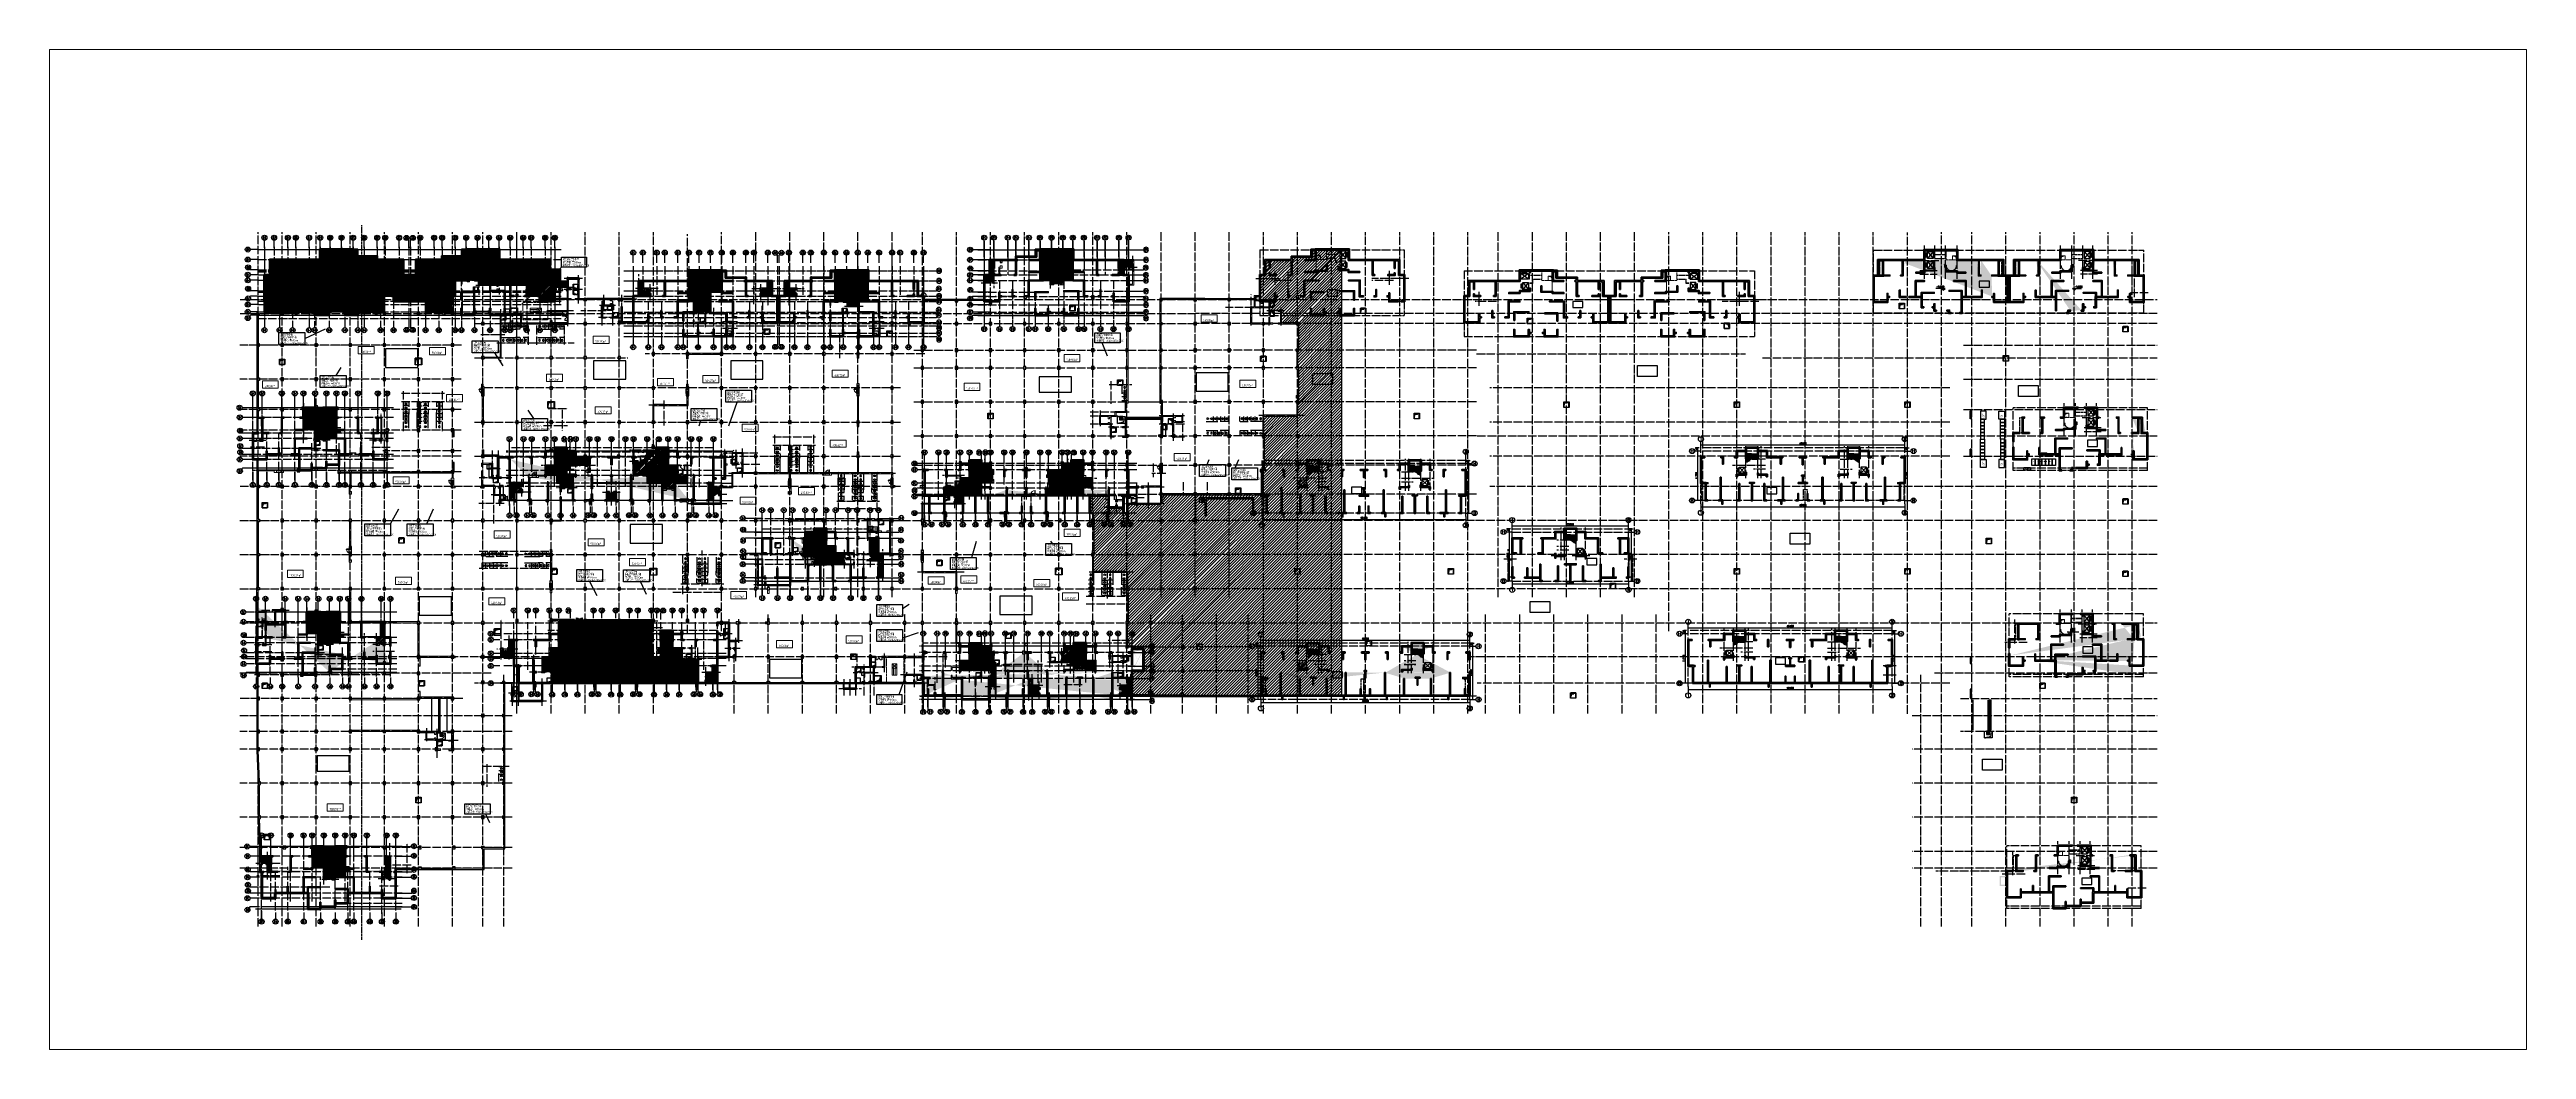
# Model space of a CAD drawing. Extents: x 115549 to 768939, y -502199 to 402497.
# Drawn here: x 180539 to 768939, y -502199 to -264599 of the extents above; entities that cross this region are included whole.
import ezdxf
from ezdxf.enums import TextEntityAlignment as Align

# ---------------------------------------------------------------- set-up
doc = ezdxf.new("R2010")
doc.units = 0
doc.header["$LTSCALE"] = 1000
doc.header["$MEASUREMENT"] = 0
for name, pattern in [('$0$DASH', [0.35, 0.25, -0.1]), ('__DASH', [0.35, 0.25, -0.1]), ('DASH', [0.35, 0.25, -0.1]), ('DOTE', [2.42, 2, -0.2, 0.02, -0.2])]:
    doc.linetypes.add(name, pattern=pattern)
for name, color, linetype, lineweight in [('_0', 7, 'Continuous', 9), ('renWALL', 8, 'Continuous', 9), ('WALL', 150, 'Continuous', 30), ('主楼剪力墙', 212, 'Continuous', 5), ('剪力墙填充', 192, 'Continuous', 5), ('砼墙', 3, 'Continuous', 35), ('细线（U.B.）', 55, 'Continuous', 20)]:
    doc.layers.add(name, color=color, linetype=linetype, lineweight=lineweight)
for name, color, linetype in [('AXIS', 3, 'Continuous'), ('AXIS_TEXT', 7, 'Continuous'), ('COLU_TH', 7, 'Continuous'), ('COLUMN', 9, 'Continuous'), ('DIM_ELEV', 3, 'Continuous'), ('DOOR_FIRE', 144, 'Continuous'), ('DOTE', 16, 'DOTE'), ('DQ', 6, 'Continuous'), ('EQUIP_消火栓', 7, 'Continuous'), ('EVTR', 2, 'Continuous'), ('nuan', 6, 'Continuous'), ('PUB_DIM', 3, 'Continuous'), ('PUB_HATCH', 8, 'Continuous'), ('PUB_TEXT', 7, 'Continuous'), ('P排水沟', 141, 'Continuous'), ('renzhu', 7, 'Continuous'), ('S_CONCWALL', 8, 'Continuous'), ('STAIR', 50, 'Continuous'), ('WALL-PARAPET', 2, 'Continuous'), ('WINDOW', 4, 'Continuous'), ('人防', 6, 'Continuous'), ('人防辅助线', 7, 'Continuous'), ('人防集水坑', 6, 'Continuous'), ('人防－WINDOW', 4, 'Continuous'), ('升板区域', 8, 'Continuous'), ('地库文字', 7, 'Continuous'), ('填充', 8, 'Continuous'), ('截水沟', 2, 'Continuous'), ('文字', 3, 'Continuous'), ('汽车坡道', 142, 'Continuous'), ('给水', 32, 'Continuous')]:
    doc.layers.add(name, color=color, linetype=linetype)
doc.layers.add('喷淋喷头', color=4, linetype='Continuous', lineweight=9, plot=False)
doc.styles.add('-宋体', font='', dxfattribs={"width": 0.8})
doc.styles.add('_HZTXT', font='01-tssdeng.shx', dxfattribs={"width": 0.7, "bigfont": '02-tssdchn.shx'})
doc.styles.add('_TCH_AXIS', font='COMPLEX', dxfattribs={"bigfont": 'GBCBIG'})
doc.styles.add('_TCH_DIM', font='SIMPLEX', dxfattribs={"bigfont": 'GBCBIG'})
doc.styles.add('_TCH_DIM_T3', font='SIMPLEX', dxfattribs={"width": 0.705882, "bigfont": 'GBCBIG'})
doc.styles.add('COMPLEX', font='COMPLEX')
doc.styles.add('TSSD_Rein', font='tssdeng.shx', dxfattribs={"width": 0.7, "bigfont": 'tssdchn.shx'})
doc.styles.add('宋体', font='', dxfattribs={"width": 0.8})
doc.styles.get('-宋体').set_extended_font_data('SimSun')
doc.styles.get('宋体').set_extended_font_data('SimSun')
doc.dimstyles.new('_TCH_ARCH&&150', dxfattribs={"dimtxt": 446.25, "dimasz": 150, "dimexe": 375, "dimexo": 450, "dimgap": 150, "dimtad": 1, "dimdec": 0, "dimzin": 0, "dimdsep": 46, "dimtxsty": '_TCH_DIM_T3', "dimblk": 'ARCHTICK', "dimcen": 0.09, "dimclrt": 7, "dimazin": 2, "dimtfac": 1, "dimtdec": 0, "dimtix": 1, "dimtmove": 2, "dimatfit": 3, "dimfxl": 1, "dimtolj": 1, "dimtzin": 0, "dimarcsym": 0})
pattern_1 = [(45, (-1224357.67, -1071456.5), (-168.379802, 168.379802), [])]
pattern_2 = [(45, (-502804617.73, -3697004518), (-168.37980227, 168.37980227), [])]
pattern_3 = [(2e-11, (0, 0), (-2e-11, 79.375), [])]

# ---------------------------------------------------------------- blocks, each defined once
blk = doc.blocks.new('qiangzh3333')
at = {"color": 8}
blk.add_line((503051041, 3697140296), (503050001, 3697140296), dxfattribs=at)
at = {"layer": 'COLUMN', "color": 8}
for points in [[(503108441, 3697185192), (503108441, 3697185486), (503108341, 3697185486), (503108341, 3697185646), (503108041, 3697185646), (503108041, 3697185345), (503108141, 3697185192)], [(503080751, 3697177496), (503080751, 3697181196), (503081001, 3697181196), (503081001, 3697177496), (503081201, 3697177496), (503080601, 3697177496), (503080601, 3697176896), (503081201, 3697176896), (503081201, 3697177496)], [(503104001, 3697179996), (503104601, 3697179996)], [(503200301, 3697180597), (503200301, 3697179997), (503200901, 3697179997), (503200901, 3697180597)], [(503249501, 3697180796), (503248901, 3697180796), (503248901, 3697180196)], [(503257601, 3697180796), (503257001, 3697180796)], [(503257001, 3697180496), (503257001, 3697180196)], [(503257001, 3697180196), (503257601, 3697180196)], [(503257601, 3697180196), (503257601, 3697180496)], [(503104151, 3697175096), (503104151, 3697175496), (503104451, 3697175496), (503104451, 3697175096), (503104601, 3697175096), (503104001, 3697175096), (503104001, 3697174496), (503104601, 3697174496), (503104601, 3697175096)], [(503104601, 3697174496), (503104601, 3697174696), (503108391, 3697174696), (503108391, 3697175496), (503108141, 3697175496), (503108141, 3697174946), (503104601, 3697174946)], [(503146101, 3697171896), (503146101, 3697172246), (503145501, 3697172246), (503145501, 3697171646), (503146101, 3697171646)], [(503248901, 3697175096), (503248901, 3697174496)], [(503257601, 3697175096), (503257001, 3697175096)], [(503257001, 3697175096), (503257001, 3697174496)], [(503257001, 3697174496), (503257601, 3697174496)], [(503257601, 3697174496), (503257601, 3697175096)], [(503088401, 3697166571), (503088401, 3697166396), (503088401, 3697166996), (503087801, 3697166996), (503087801, 3697166396), (503088401, 3697166396)], [(503248901, 3697168796), (503248901, 3697168196)], [(503248901, 3697164596), (503248901, 3697163996)], [(503257601, 3697168796), (503257001, 3697168796)], [(503257001, 3697168796), (503257001, 3697168196)], [(503257001, 3697168196), (503257601, 3697168196)], [(503257601, 3697164596), (503257001, 3697164596)], [(503257001, 3697164596), (503257001, 3697163996)], [(503257601, 3697168196), (503257601, 3697168796)], [(503257601, 3697163996), (503257601, 3697164596)], [(503034401, 3697161896), (503034401, 3697161296)], [(503177001, 3697159796), (503177001, 3697160546), (503177401, 3697160546), (503177401, 3697159796), (503177501, 3697159796), (503176901, 3697159796), (503176901, 3697159196), (503177501, 3697159196), (503177501, 3697159796)], [(503257001, 3697163996), (503257601, 3697163996)], [(503034401, 3697154696), (503034401, 3697154096)], [(503045591, 3697154946), (503045091, 3697154946), (503045091, 3697154396), (503045341, 3697154396), (503045341, 3697149646), (503048041, 3697149646), (503048041, 3697147096)], [(503048201, 3697154696), (503048801, 3697154696)], [(503053191, 3697154396), (503053191, 3697152496), (503053441, 3697152496), (503053441, 3697154396), (503053691, 3697154396), (503053691, 3697154946), (503053191, 3697154946)], [(503053191, 3697154696), (503053191, 3697154396)], [(503131111, 3697155546), (503128476, 3697155546), (503128476, 3697151696), (503128301, 3697151696), (503128901, 3697151696), (503128901, 3697151096), (503128301, 3697151096), (503128301, 3697151396)], [(503257601, 3697156496), (503257001, 3697156496)], [(503257001, 3697156496), (503257001, 3697155896)], [(503257001, 3697155896), (503257601, 3697155896)], [(503257601, 3697155896), (503257601, 3697156496)], [(503087901, 3697151096), (503087901, 3697150796), (503088301, 3697150796), (503088301, 3697151096), (503088401, 3697151096), (503088401, 3697151696), (503087801, 3697151696), (503087801, 3697151096), (503088401, 3697151096)], [(503128301, 3697151696), (503128301, 3697151396)], [(503177326, 3697151696), (503177501, 3697151696), (503176901, 3697151696), (503176901, 3697151096), (503177501, 3697151096), (503177501, 3697151696)], [(503176901, 3697151096), (503177001, 3697151096), (503177001, 3697150346), (503177401, 3697150346), (503177401, 3697151096)], [(503257601, 3697148396), (503257001, 3697148396)], [(503257001, 3697148396), (503257001, 3697147796)], [(503257001, 3697147796), (503257601, 3697147796)], [(503257601, 3697147796), (503257601, 3697148396)], [(503094601, 3697142566), (503094601, 3697143166), (503094001, 3697143166)], [(503177501, 3697142996), (503177501, 3697143596), (503176901, 3697143596)], [(503208411, 3697141366), (503208611, 3697141366)], [(503225861, 3697141366), (503226011, 3697141366)], [(503257601, 3697141496), (503257001, 3697141496)], [(503257001, 3697141496), (503257001, 3697140896)], [(503257001, 3697140896), (503257601, 3697140896)], [(503257601, 3697140896), (503257601, 3697141496)], [(503034401, 3697136396), (503034401, 3697135796)], [(503056301, 3697139296), (503056901, 3697139296), (503056726, 3697139296), (503056726, 3697136396), (503056901, 3697136396), (503056301, 3697136396), (503056301, 3697135796), (503056901, 3697135796), (503056901, 3697136396)], [(503065001, 3697139296), (503065001, 3697139896), (503064401, 3697139896), (503064401, 3697139296)], [(503073101, 3697139296), (503073101, 3697139896), (503072501, 3697139896), (503072501, 3697139296)], [(503081051, 3697138096), (503081051, 3697139296), (503081201, 3697139296)], [(503099251, 3697138766), (503098851, 3697138766), (503098851, 3697138266), (503099001, 3697138266), (503099001, 3697137016), (503097351, 3697137016), (503094601, 3697137016)], [(503094601, 3697137016), (503094601, 3697137266)], [(503109651, 3697136766), (503109651, 3697135766), (503109651, 3697132666), (503106676, 3697132666), (503106676, 3697127846), (503104601, 3697127846), (503104601, 3697127696), (503104601, 3697128296), (503104001, 3697128296), (503104001, 3697127696), (503104601, 3697127696)], [(503109651, 3697136766), (503109651, 3697137066)], [(503113851, 3697138266), (503113851, 3697138266), (503114101, 3697138266), (503114101, 3697138266), (503114251, 3697138266), (503114251, 3697138766), (503113851, 3697138766), (503113851, 3697138266)], [(503117401, 3697134416), (503118150, 3697134416), (503118150, 3697134916), (503117401, 3697134916), (503117401, 3697132666), (503119651, 3697132666), (503119651, 3697132416), (503120151, 3697132416), (503120151, 3697132916), (503119901, 3697132916), (503119901, 3697134916), (503119150, 3697134916), (503119150, 3697134416), (503119901, 3697134416)], [(503123451, 3697138266), (503123451, 3697138266), (503123451, 3697138266), (503123451, 3697138266), (503123451, 3697138266), (503123451, 3697137166), (503123451, 3697138266), (503123451, 3697138266), (503123451, 3697138766), (503123051, 3697138766), (503123051, 3697138266), (503123451, 3697138266)], [(503134901, 3697132916), (503133851, 3697132916), (503133851, 3697135316), (503133851, 3697136766), (503133851, 3697136816), (503136801, 3697136816), (503136801, 3697138816)], [(503161126, 3697139141), (503161126, 3697137896), (503161301, 3697137896), (503160701, 3697137896), (503160701, 3697137396), (503161301, 3697137396), (503161301, 3697137896)], [(503185601, 3697136296), (503185951, 3697136296), (503185951, 3697135896), (503185601, 3697135896), (503185601, 3697135796), (503185601, 3697136596), (503185001, 3697136596), (503185001, 3697135796), (503185601, 3697135796)], [(503197811, 3697135766), (503197411, 3697135766), (503197411, 3697135266), (503197561, 3697135266), (503197561, 3697134016), (503193161, 3697134016), (503193161, 3697134266), (503193161, 3697134266), (503193161, 3697135796), (503193161, 3697135796), (503192561, 3697135796), (503192561, 3697136396), (503193161, 3697136396), (503193161, 3697135796)], [(503192911, 3697135796), (503192911, 3697134266), (503192661, 3697134266), (503192661, 3697133766), (503193161, 3697133766)], [(503193161, 3697133766), (503197561, 3697133766), (503197561, 3697133516), (503197811, 3697133516), (503197811, 3697133866), (503197811, 3697133916), (503200011, 3697133916), (503200011, 3697133516), (503200311, 3697133516), (503200311, 3697134166), (503197811, 3697134166), (503197811, 3697135266), (503197811, 3697135266), (503197811, 3697135516), (503198361, 3697135516), (503198361, 3697136016), (503199261, 3697136016), (503199261, 3697136316), (503198361, 3697136316), (503198361, 3697136966), (503198111, 3697136966), (503198111, 3697136166), (503198111, 3697135766), (503197811, 3697135766)], [(503144501, 3697133946), (503144501, 3697132166), (503137901, 3697132166), (503137901, 3697132916), (503137001, 3697132916), (503137001, 3697133066), (503136401, 3697133066), (503136401, 3697132466), (503137001, 3697132466), (503137001, 3697132666), (503137651, 3697132666), (503137651, 3697131866), (503144751, 3697131866), (503144701, 3697131866)], [(503232161, 3697133816), (503232161, 3697133766), (503232161, 3697133766), (503232161, 3697129666), (503232876, 3697129666), (503232876, 3697128296)], [(503257601, 3697134596), (503257001, 3697134596)], [(503257001, 3697134596), (503257001, 3697133996)], [(503257001, 3697133996), (503257601, 3697133996)], [(503257601, 3697133996), (503257601, 3697134596)], [(503034401, 3697128296), (503034401, 3697127696)], [(503171781, 3697120076), (503171781, 3697120076), (503171781, 3697120076), (503171781, 3697120076), (503171781, 3697120076), (503171781, 3697120076), (503171781, 3697120076), (503171781, 3697120076), (503171781, 3697120076), (503173831, 3697120076), (503173831, 3697119346), (503174131, 3697119346), (503174131, 3697120076), (503176131, 3697120076), (503176131, 3697119346), (503176381, 3697119346), (503176381, 3697120326), (503173981, 3697120326), (503172031, 3697120326), (503172031, 3697121976), (503169831, 3697121976), (503169831, 3697126166), (503169226, 3697126166), (503169226, 3697127696), (503169401, 3697127696), (503169401, 3697128296), (503168801, 3697128296), (503168801, 3697127696), (503169401, 3697127696)], [(503233301, 3697128296), (503232701, 3697128296), (503232701, 3697127696), (503233301, 3697127696)], [(503257601, 3697128296), (503257001, 3697128296)], [(503257001, 3697128296), (503257001, 3697127696)], [(503257001, 3697127696), (503257601, 3697127696)], [(503257601, 3697127696), (503257601, 3697128296)], [(503034401, 3697120196), (503034401, 3697119596)], [(503156026, 3697112096), (503156026, 3697112576), (503161231, 3697112576), (503161231, 3697113526), (503165431, 3697113526), (503165431, 3697117226), (503165681, 3697117226), (503165681, 3697117476), (503166481, 3697117476)], [(503170881, 3697117726), (503170881, 3697117226), (503171381, 3697117226), (503171381, 3697117726)], [(503192301, 3697120196), (503192301, 3697121000), (503192701, 3697121000), (503192701, 3697120196), (503192801, 3697120196), (503192201, 3697120196), (503192201, 3697119596), (503192801, 3697119596), (503192801, 3697120196)], [(503192626, 3697115871), (503192626, 3697118096), (503192801, 3697118096), (503192801, 3697118596), (503192201, 3697118596), (503192201, 3697118096), (503192376, 3697118096), (503192376, 3697115621)], [(503232901, 3697120196), (503232901, 3697120896), (503233301, 3697120896), (503233301, 3697120196), (503233301, 3697120196), (503232701, 3697120196), (503232701, 3697119596), (503233301, 3697119596), (503233301, 3697120196)], [(503233126, 3697115896), (503233126, 3697119596), (503233301, 3697119596)], [(503257601, 3697120196), (503257001, 3697120196)], [(503257001, 3697120196), (503257001, 3697119596)], [(503257001, 3697119596), (503257601, 3697119596)], [(503257601, 3697119596), (503257601, 3697120196)], [(503056726, 3697111496), (503056901, 3697111496), (503056901, 3697112096), (503056301, 3697112096), (503056301, 3697111496), (503056901, 3697111496)], [(503241226, 3697115896), (503241226, 3697112096), (503241401, 3697112096), (503240801, 3697112096), (503240801, 3697111496), (503241401, 3697111496), (503241401, 3697112096)], [(503257601, 3697112096), (503257001, 3697112096)], [(503257001, 3697112096), (503257001, 3697111496)], [(503257001, 3697111496), (503257601, 3697111496)], [(503257601, 3697111496), (503257601, 3697112096)], [(503048801, 3697106137), (503048801, 3697106736), (503048201, 3697106736), (503048201, 3697106136)], [(503048201, 3697106137), (503048201, 3697106136), (503048801, 3697106136), (503048801, 3697106137)], [(503064401, 3697104011), (503064401, 3697103996), (503064041, 3697103996), (503064041, 3697103746), (503064401, 3697103746)], [(503064641, 3697103411), (503064641, 3697098787), (503064341, 3697098787), (503064341, 3697098287), (503064891, 3697098287), (503064891, 3697103411), (503065001, 3697103411), (503065001, 3697104011), (503064401, 3697104011), (503064401, 3697103411), (503065001, 3697103411)], [(503072926, 3697103396), (503073101, 3697103396), (503073101, 3697103996), (503072501, 3697103996), (503072501, 3697103396), (503072676, 3697103396)], [(503095001, 3697099746), (503094200, 3697099746), (503094200, 3697097721), (503093950, 3697097721), (503093950, 3697097221), (503094450, 3697097221), (503094450, 3697099496), (503095001, 3697099496), (503095001, 3697099146), (503095351, 3697099146), (503095351, 3697095896), (503095001, 3697095896), (503095001, 3697095296)], [(503095601, 3697099146), (503095601, 3697099746), (503095001, 3697099746)], [(503104501, 3697104496), (503104601, 3697104496), (503104001, 3697104496), (503104001, 3697103896), (503104601, 3697103896), (503104601, 3697104496)], [(503106251, 3697101849), (503106251, 3697104246), (503109301, 3697104246), (503109301, 3697103896), (503109901, 3697103896), (503109901, 3697103996), (503110301, 3697103996), (503110301, 3697104296), (503109901, 3697104296), (503109901, 3697104496), (503109301, 3697104496), (503106151, 3697104496), (503104601, 3697104496)], [(503112101, 3697104496), (503112101, 3697104296), (503111801, 3697104296), (503111801, 3697103996), (503112101, 3697103996)], [(503148651, 3697103396), (503148651, 3697099521), (503148201, 3697099521), (503146701, 3697099521), (503146701, 3697101121), (503146701, 3697103821), (503145101, 3697103821), (503145101, 3697103996), (503144501, 3697103996), (503144501, 3697103821), (503143701, 3697103821), (503143701, 3697102921), (503143951, 3697102921), (503143951, 3697103571), (503144501, 3697103571), (503144501, 3697103396), (503145101, 3697103396), (503145101, 3697103571), (503146451, 3697103571), (503146451, 3697101271), (503145651, 3697101271), (503145651, 3697100971), (503146451, 3697100971), (503146451, 3697099396), (503146451, 3697097571), (503146451, 3697097221), (503146451, 3697096546), (503146701, 3697096546), (503146701, 3697097071), (503146701, 3697097471), (503146701, 3697097471), (503147031, 3697097471), (503147031, 3697097771), (503146701, 3697097771), (503146701, 3697099271), (503148051, 3697099271), (503148051, 3697097771), (503147651, 3697097771), (503147651, 3697097471), (503148051, 3697097471), (503148051, 3697097471), (503147851, 3697097471), (503147851, 3697097071), (503148051, 3697097071), (503148051, 3697095746)], [(503241226, 3697103396), (503241401, 3697103396), (503241401, 3697103996), (503240801, 3697103996), (503240801, 3697103396), (503241401, 3697103396)], [(503095601, 3697095296), (503095601, 3697095896)], [(503140801, 3697089546), (503139301, 3697089546), (503139301, 3697092771), (503139301, 3697094846), (503139451, 3697094846), (503139451, 3697095346), (503139051, 3697095346), (503139051, 3697094846), (503139051, 3697092771), (503139051, 3697089546), (503139151, 3697089546)], [(503188601, 3697095496), (503190601, 3697095496), (503192611, 3697095496), (503192611, 3697091446), (503191051, 3697091446), (503190601, 3697091446), (503188151, 3697091446), (503188151, 3697089846), (503188001, 3697089846), (503188001, 3697089546), (503181111, 3697089546), (503181111, 3697091797), (503181111, 3697093047), (503181411, 3697093047), (503181411, 3697093297), (503181011, 3697093297), (503180301, 3697093297), (503180301, 3697095396)], [(503241401, 3697097696), (503241401, 3697098296)], [(503034401, 3697091637), (503034401, 3697091037)], [(503093351, 3697089246), (503093351, 3697089246)], [(503147501, 3697089246), (503148101, 3697089246)], [(503163701, 3697089246), (503164301, 3697089246)], [(503171801, 3697089246), (503172401, 3697089246)], [(503202211, 3697090767), (503201811, 3697090767), (503201811, 3697090667), (503199561, 3697090667), (503199561, 3697091212), (503199311, 3697091212), (503199311, 3697090417), (503201811, 3697090417), (503201811, 3697086567), (503197411, 3697086567), (503195761, 3697086567)], [(503213111, 3697092367), (503212711, 3697092367)], [(503226611, 3697090467), (503227011, 3697090467), (503227011, 3697090767), (503226611, 3697090767)], [(503226611, 3697090767), (503226611, 3697090467)], [(503034401, 3697085996), (503034401, 3697085396)], [(503080601, 3697085996), (503080601, 3697085396), (503081201, 3697085396), (503081201, 3697085996), (503080601, 3697085996), (503073101, 3697085996)], [(503093351, 3697081396), (503093351, 3697081996)], [(503254601, 3697086467), (503254601, 3697086867), (503254001, 3697086867), (503254001, 3697086467), (503247101, 3697086467), (503247101, 3697086867), (503246501, 3697086867), (503246501, 3697086567), (503242011, 3697086567), (503239761, 3697086567)], [(503246501, 3697086267), (503246801, 3697086267), (503246801, 3697086167), (503259635, 3697086167)], [(503034401, 3697078196), (503034401, 3697077596)], [(503080751, 3697073996), (503080751, 3697075546), (503080001, 3697075546), (503080001, 3697075846), (503080751, 3697075846), (503080751, 3697077596), (503080601, 3697077596), (503081201, 3697077596), (503081201, 3697078196), (503080601, 3697078196), (503080601, 3697077596)], [(503034401, 3697073996), (503034401, 3697073396), (503034412, 3697073396), (503034701, 3697065896), (503034701, 3697065896), (503034701, 3697065296)], [(503093351, 3697073396), (503093351, 3697073996)], [(503093351, 3697065296), (503093351, 3697065896)], [(503034701, 3697057796), (503034701, 3697057196), (503034713, 3697057196), (503035001, 3697050284)], [(503093351, 3697057196), (503093351, 3697057796)], [(503047681, 3697050097), (503047681, 3697050447), (503050331, 3697050447)], [(503055281, 3697050097), (503055281, 3697043397), (503052831, 3697043397), (503052831, 3697042897), (503052231, 3697042897), (503052231, 3697042597), (503053081, 3697042597), (503053081, 3697043147), (503055531, 3697043147), (503055531, 3697050097), (503055881, 3697050097), (503055881, 3697050697), (503055281, 3697050697)], [(503055281, 3697050447), (503055281, 3697050097)], [(503072801, 3697045096), (503073401, 3697045096)]]:
    blk.add_lwpolyline(points, dxfattribs=at)
for points in [[(503039302, 3697179996), (503039902, 3697179996), (503039902, 3697180596), (503039302, 3697180596)], [(503040101, 3697176896), (503040701, 3697176896), (503040701, 3697177496), (503040101, 3697177496)], [(503048002, 3697176696), (503048602, 3697176696), (503048602, 3697177296), (503048002, 3697177296)], [(503057902, 3697176696), (503058502, 3697176696), (503058502, 3697177296), (503057902, 3697177296)], [(503064401, 3697176896), (503065001, 3697176896), (503065001, 3697177496), (503064401, 3697177496)], [(503072501, 3697176896), (503073101, 3697176896), (503073101, 3697177496), (503072501, 3697177496)], [(503085602, 3697176696), (503086202, 3697176696), (503086202, 3697177296), (503085602, 3697177296)], [(503095901, 3697181196), (503096501, 3697181196), (503096501, 3697181796), (503095901, 3697181796)], [(503168601, 3697175796), (503169201, 3697175796), (503169201, 3697176396), (503168601, 3697176396)], [(503208401, 3697179596), (503209001, 3697179596), (503209001, 3697180196), (503208401, 3697180196)], [(503216601, 3697180796), (503217201, 3697180796), (503217201, 3697181396), (503216601, 3697181396)], [(503232701, 3697180796), (503233301, 3697180796), (503233301, 3697181396), (503232701, 3697181396)], [(503087801, 3697174496), (503088401, 3697174496), (503088401, 3697175096), (503087801, 3697175096)], [(503095901, 3697174496), (503096501, 3697174496), (503096501, 3697175096), (503095901, 3697175096)], [(503112101, 3697174496), (503112701, 3697174496), (503112701, 3697175096), (503112101, 3697175096)], [(503120201, 3697174746), (503120801, 3697174746), (503120801, 3697175346), (503120201, 3697175346)], [(503126901, 3697174946), (503127501, 3697174946), (503127501, 3697175546), (503126901, 3697175546)], [(503135601, 3697171646), (503136201, 3697171646), (503136201, 3697172246), (503135601, 3697172246)], [(503154401, 3697174946), (503155001, 3697174946), (503155001, 3697175546), (503154401, 3697175546)], [(503161601, 3697174946), (503162201, 3697174946), (503162201, 3697175546), (503161601, 3697175546)], [(503176951, 3697171296), (503177551, 3697171296), (503177551, 3697171896), (503176951, 3697171896)], [(503185001, 3697174596), (503185601, 3697174596), (503185601, 3697175196), (503185001, 3697175196)], [(503189101, 3697174596), (503189701, 3697174596), (503189701, 3697175196), (503189101, 3697175196)], [(503192301, 3697174596), (503192901, 3697174596), (503192901, 3697175196), (503192301, 3697175196)], [(503200301, 3697174496), (503200901, 3697174496), (503200901, 3697175096), (503200301, 3697175096)], [(503208401, 3697174496), (503209001, 3697174496), (503209001, 3697175096), (503208401, 3697175096)], [(503216501, 3697174496), (503217101, 3697174496), (503217101, 3697175096), (503216501, 3697175096)], [(503224601, 3697174496), (503225201, 3697174496), (503225201, 3697175096), (503224601, 3697175096)], [(503232701, 3697174496), (503233301, 3697174496), (503233301, 3697175096), (503232701, 3697175096)], [(503240801, 3697174496), (503241401, 3697174496), (503241401, 3697175096), (503240801, 3697175096)], [(503034401, 3697169396), (503035001, 3697169396), (503035001, 3697169996), (503034401, 3697169996)], [(503040101, 3697169396), (503040701, 3697169396), (503040701, 3697169996), (503040101, 3697169996)], [(503048201, 3697169396), (503048801, 3697169396), (503048801, 3697169996), (503048201, 3697169996)], [(503056301, 3697169396), (503056901, 3697169396), (503056901, 3697169996), (503056301, 3697169996)], [(503064401, 3697169396), (503065001, 3697169396), (503065001, 3697169996), (503064401, 3697169996)], [(503072501, 3697169396), (503073101, 3697169396), (503073101, 3697169996), (503072501, 3697169996)], [(503080601, 3697169396), (503081201, 3697169396), (503081201, 3697169996), (503080601, 3697169996)], [(503095901, 3697166396), (503096501, 3697166396), (503096501, 3697166996), (503095901, 3697166996)], [(503104001, 3697166396), (503104601, 3697166396), (503104601, 3697166996), (503104001, 3697166996)], [(503112101, 3697166396), (503112701, 3697166396), (503112701, 3697166996), (503112101, 3697166996)], [(503120201, 3697166396), (503120801, 3697166396), (503120801, 3697166996), (503120201, 3697166996)], [(503128301, 3697167296), (503128901, 3697167296), (503128901, 3697167896), (503128301, 3697167896)], [(503136401, 3697167293), (503137001, 3697167293), (503137001, 3697167893), (503136401, 3697167893)], [(503144501, 3697167293), (503145101, 3697167293), (503145101, 3697167893), (503144501, 3697167893)], [(503152601, 3697167296), (503153201, 3697167296), (503153201, 3697167896), (503152601, 3697167896)], [(503160701, 3697167296), (503161301, 3697167296), (503161301, 3697167896), (503160701, 3697167896)], [(503168801, 3697167296), (503169401, 3697167296), (503169401, 3697167896), (503168801, 3697167896)], [(503176901, 3697167296), (503177501, 3697167296), (503177501, 3697167896), (503176901, 3697167896)], [(503185001, 3697167296), (503185601, 3697167296), (503185601, 3697167896), (503185001, 3697167896)], [(503192201, 3697168196), (503192801, 3697168196), (503192801, 3697168796), (503192201, 3697168796)], [(503192201, 3697163996), (503192801, 3697163996), (503192801, 3697164596), (503192201, 3697164596)], [(503200301, 3697168196), (503200901, 3697168196), (503200901, 3697168796), (503200301, 3697168796)], [(503200301, 3697163996), (503200901, 3697163996), (503200901, 3697164596), (503200301, 3697164596)], [(503208401, 3697168196), (503209001, 3697168196), (503209001, 3697168796), (503208401, 3697168796)], [(503208401, 3697163996), (503209001, 3697163996), (503209001, 3697164596), (503208401, 3697164596)], [(503216501, 3697168196), (503217101, 3697168196), (503217101, 3697168796), (503216501, 3697168796)], [(503216501, 3697163996), (503217101, 3697163996), (503217101, 3697164596), (503216501, 3697164596)], [(503224601, 3697168196), (503225201, 3697168196), (503225201, 3697168796), (503224601, 3697168796)], [(503224601, 3697163996), (503225201, 3697163996), (503225201, 3697164596), (503224601, 3697164596)], [(503232701, 3697168196), (503233301, 3697168196), (503233301, 3697168796), (503232701, 3697168796)], [(503232701, 3697163996), (503233301, 3697163996), (503233301, 3697164596), (503232701, 3697164596)], [(503240801, 3697168196), (503241401, 3697168196), (503241401, 3697168796), (503240801, 3697168796)], [(503240801, 3697163996), (503241401, 3697163996), (503241401, 3697164596), (503240801, 3697164596)], [(503040101, 3697161296), (503040701, 3697161296), (503040701, 3697161896), (503040101, 3697161896)], [(503048201, 3697161296), (503048801, 3697161296), (503048801, 3697161896), (503048201, 3697161896)], [(503056301, 3697161296), (503056901, 3697161296), (503056901, 3697161896), (503056301, 3697161896)], [(503064401, 3697161296), (503065001, 3697161296), (503065001, 3697161896), (503064401, 3697161896)], [(503072501, 3697161296), (503073101, 3697161296), (503073101, 3697161896), (503072501, 3697161896)], [(503080601, 3697161296), (503081201, 3697161296), (503081201, 3697161896), (503080601, 3697161896)], [(503087801, 3697159196), (503088401, 3697159196), (503088401, 3697159796), (503087801, 3697159796)], [(503095901, 3697159196), (503096501, 3697159196), (503096501, 3697159796), (503095901, 3697159796)], [(503104001, 3697159196), (503104601, 3697159196), (503104601, 3697159796), (503104001, 3697159796)], [(503112101, 3697159196), (503112701, 3697159196), (503112701, 3697159796), (503112101, 3697159796)], [(503120201, 3697159196), (503120801, 3697159196), (503120801, 3697159796), (503120201, 3697159796)], [(503128301, 3697159196), (503128901, 3697159196), (503128901, 3697159796), (503128301, 3697159796)], [(503136401, 3697159196), (503137001, 3697159196), (503137001, 3697159796), (503136401, 3697159796)], [(503144501, 3697159196), (503145101, 3697159196), (503145101, 3697159796), (503144501, 3697159796)], [(503152601, 3697159196), (503153201, 3697159196), (503153201, 3697159796), (503152601, 3697159796)], [(503160701, 3697159196), (503161301, 3697159196), (503161301, 3697159796), (503160701, 3697159796)], [(503168801, 3697159196), (503169401, 3697159196), (503169401, 3697159796), (503168801, 3697159796)], [(503185001, 3697159196), (503185601, 3697159196), (503185601, 3697159796), (503185001, 3697159796)], [(503040101, 3697154096), (503040701, 3697154096), (503040701, 3697154696), (503040101, 3697154696)], [(503056301, 3697154096), (503056901, 3697154096), (503056901, 3697154696), (503056301, 3697154696)], [(503064299, 3697154096), (503064899, 3697154096), (503064899, 3697154696), (503064299, 3697154696)], [(503072501, 3697154096), (503073101, 3697154096), (503073101, 3697154696), (503072501, 3697154696)], [(503080601, 3697154096), (503081201, 3697154096), (503081201, 3697154696), (503080601, 3697154696)], [(503087801, 3697157596), (503088401, 3697157596), (503088401, 3697158196), (503087801, 3697158196)], [(503136401, 3697157596), (503137001, 3697157596), (503137001, 3697158196), (503136401, 3697158196)], [(503176901, 3697157596), (503177501, 3697157596), (503177501, 3697158196), (503176901, 3697158196)], [(503192201, 3697155896), (503192801, 3697155896), (503192801, 3697156496), (503192201, 3697156496)], [(503200301, 3697155896), (503200901, 3697155896), (503200901, 3697156496), (503200301, 3697156496)], [(503208401, 3697155896), (503209001, 3697155896), (503209001, 3697156496), (503208401, 3697156496)], [(503216501, 3697155896), (503217101, 3697155896), (503217101, 3697156496), (503216501, 3697156496)], [(503224601, 3697155896), (503225201, 3697155896), (503225201, 3697156496), (503224601, 3697156496)], [(503232701, 3697155896), (503233301, 3697155896), (503233301, 3697156496), (503232701, 3697156496)], [(503248901, 3697155896), (503249551, 3697155896), (503249551, 3697156496), (503248901, 3697156496)], [(503065041, 3697149196), (503065641, 3697149196), (503065641, 3697149796), (503065041, 3697149796)], [(503072501, 3697149196), (503073101, 3697149196), (503073101, 3697149796), (503072501, 3697149796)], [(503080601, 3697149196), (503081201, 3697149196), (503081201, 3697149796), (503080601, 3697149796)], [(503095901, 3697151096), (503096501, 3697151096), (503096501, 3697151696), (503095901, 3697151696)], [(503104001, 3697151096), (503104601, 3697151096), (503104601, 3697151696), (503104001, 3697151696)], [(503112101, 3697151096), (503112701, 3697151096), (503112701, 3697151696), (503112101, 3697151696)], [(503120201, 3697151096), (503120801, 3697151096), (503120801, 3697151696), (503120201, 3697151696)], [(503136401, 3697151096), (503137001, 3697151096), (503137001, 3697151696), (503136401, 3697151696)], [(503144501, 3697151096), (503145101, 3697151096), (503145101, 3697151696), (503144501, 3697151696)], [(503152601, 3697151096), (503153201, 3697151096), (503153201, 3697151696), (503152601, 3697151696)], [(503160701, 3697151096), (503161301, 3697151096), (503161301, 3697151696), (503160701, 3697151696)], [(503168801, 3697151096), (503169401, 3697151096), (503169401, 3697151696), (503168801, 3697151696)], [(503185001, 3697151096), (503185601, 3697151096), (503185601, 3697151696), (503185001, 3697151696)], [(503192201, 3697147796), (503192801, 3697147796), (503192801, 3697148396), (503192201, 3697148396)], [(503200301, 3697147796), (503200901, 3697147796), (503200901, 3697148396), (503200301, 3697148396)], [(503208401, 3697147796), (503209001, 3697147796), (503209001, 3697148396), (503208401, 3697148396)], [(503216501, 3697147796), (503217101, 3697147796), (503217101, 3697148396), (503216501, 3697148396)], [(503224601, 3697147796), (503225201, 3697147796), (503225201, 3697148396), (503224601, 3697148396)], [(503232701, 3697147796), (503233301, 3697147796), (503233301, 3697148396), (503232701, 3697148396)], [(503240651, 3697147796), (503241401, 3697147796), (503241401, 3697148396), (503240651, 3697148396)], [(503248901, 3697147796), (503249551, 3697147796), (503249551, 3697148396), (503248901, 3697148396)], [(503039841, 3697143396), (503040441, 3697143396), (503040441, 3697143996), (503039841, 3697143996)], [(503064841, 3697144246), (503065441, 3697144246), (503065441, 3697144846), (503064841, 3697144846)], [(503072501, 3697144246), (503073101, 3697144246), (503073101, 3697144846), (503072501, 3697144846)], [(503080601, 3697144246), (503081201, 3697144246), (503081201, 3697144846), (503080601, 3697144846)], [(503087801, 3697142996), (503088401, 3697142996), (503088401, 3697143596), (503087801, 3697143596)], [(503104001, 3697144366), (503104601, 3697144366), (503104601, 3697144966), (503104001, 3697144966)], [(503112101, 3697142916), (503112701, 3697142916), (503112701, 3697143516), (503112101, 3697143516)], [(503120001, 3697142916), (503120601, 3697142916), (503120601, 3697143516), (503120001, 3697143516)], [(503128251, 3697145156), (503128751, 3697145156), (503128751, 3697145656), (503128251, 3697145656)], [(503136401, 3697142916), (503137001, 3697142916), (503137001, 3697143516), (503136401, 3697143516)], [(503152601, 3697142996), (503153201, 3697142996), (503153201, 3697143596), (503152601, 3697143596)], [(503160701, 3697142996), (503161301, 3697142996), (503161301, 3697143596), (503160701, 3697143596)], [(503168801, 3697142996), (503169401, 3697142996), (503169401, 3697143596), (503168801, 3697143596)], [(503185001, 3697142996), (503185601, 3697142996), (503185601, 3697143596), (503185001, 3697143596)], [(503201211, 3697141366), (503201811, 3697141366), (503201811, 3697141966), (503201211, 3697141966)], [(503232611, 3697141366), (503233211, 3697141366), (503233211, 3697141966), (503232611, 3697141966)], [(503240801, 3697140896), (503241401, 3697140896), (503241401, 3697141496), (503240801, 3697141496)], [(503248901, 3697140896), (503249551, 3697140896), (503249551, 3697141496), (503248901, 3697141496)], [(503040101, 3697135796), (503040701, 3697135796), (503040701, 3697136396), (503040101, 3697136396)], [(503043991, 3697139596), (503044591, 3697139596), (503044591, 3697140196), (503043991, 3697140196)], [(503048201, 3697139996), (503048801, 3697139996), (503048801, 3697140596), (503048201, 3697140596)], [(503048201, 3697135796), (503048801, 3697135796), (503048801, 3697136396), (503048201, 3697136396)], [(503053641, 3697139296), (503054241, 3697139296), (503054241, 3697139896), (503053641, 3697139896)], [(503064401, 3697135796), (503065001, 3697135796), (503065001, 3697136396), (503064401, 3697136396)], [(503072501, 3697135796), (503073101, 3697135796), (503073101, 3697136396), (503072501, 3697136396)], [(503087801, 3697135796), (503088401, 3697135796), (503088401, 3697136396), (503087801, 3697136396)], [(503103451, 3697136766), (503103851, 3697136766), (503103851, 3697137066), (503103451, 3697137066)], [(503138051, 3697138266), (503138451, 3697138266), (503138451, 3697138766), (503138051, 3697138766)], [(503152601, 3697135796), (503153201, 3697135796), (503153201, 3697136396), (503152601, 3697136396)], [(503160701, 3697135796), (503161301, 3697135796), (503161301, 3697136396), (503160701, 3697136396)], [(503168801, 3697135796), (503169401, 3697135796), (503169401, 3697136396), (503168801, 3697136396)], [(503176901, 3697135796), (503177501, 3697135796), (503177501, 3697136396), (503176901, 3697136396)], [(503192561, 3697139616), (503193161, 3697139616), (503193161, 3697140216), (503192561, 3697140216)], [(503212411, 3697135266), (503212811, 3697135266), (503212811, 3697135766), (503212411, 3697135766)], [(503216911, 3697139916), (503217511, 3697139916), (503217511, 3697140516), (503216911, 3697140516)], [(503236611, 3697135266), (503237011, 3697135266), (503237011, 3697135766), (503236611, 3697135766)], [(503095451, 3697132416), (503095951, 3697132416), (503095951, 3697132916), (503095451, 3697132916)], [(503103201, 3697132416), (503103701, 3697132416), (503103701, 3697132916), (503103201, 3697132916)], [(503112151, 3697132416), (503112651, 3697132416), (503112651, 3697132916), (503112151, 3697132916)], [(503127401, 3697132416), (503127901, 3697132416), (503127901, 3697132916), (503127401, 3697132916)], [(503134901, 3697132466), (503135401, 3697132466), (503135401, 3697133066), (503134901, 3697133066)], [(503202011, 3697133766), (503202411, 3697133766), (503202411, 3697134066), (503202011, 3697134066)], [(503207811, 3697133766), (503208211, 3697133766), (503208211, 3697134066), (503207811, 3697134066)], [(503226211, 3697133766), (503226611, 3697133766), (503226611, 3697134066), (503226211, 3697134066)], [(503248901, 3697133996), (503249501, 3697133996), (503249501, 3697134596), (503248901, 3697134596)], [(503040101, 3697127696), (503040701, 3697127696), (503040701, 3697128296), (503040101, 3697128296)], [(503048201, 3697127696), (503048801, 3697127696), (503048801, 3697128296), (503048201, 3697128296)], [(503056301, 3697127696), (503056901, 3697127696), (503056901, 3697128296), (503056301, 3697128296)], [(503064401, 3697127696), (503065001, 3697127696), (503065001, 3697128296), (503064401, 3697128296)], [(503072501, 3697127696), (503073101, 3697127696), (503073101, 3697128296), (503072501, 3697128296)], [(503080601, 3697127696), (503081201, 3697127696), (503081201, 3697128296), (503080601, 3697128296)], [(503087801, 3697127696), (503088401, 3697127696), (503088401, 3697128296), (503087801, 3697128296)], [(503095901, 3697127696), (503096501, 3697127696), (503096501, 3697128296), (503095901, 3697128296)], [(503112101, 3697127696), (503112701, 3697127696), (503112701, 3697128296), (503112101, 3697128296)], [(503120201, 3697127696), (503120801, 3697127696), (503120801, 3697128296), (503120201, 3697128296)], [(503128301, 3697127696), (503128901, 3697127696), (503128901, 3697128296), (503128301, 3697128296)], [(503136401, 3697127696), (503137001, 3697127696), (503137001, 3697128296), (503136401, 3697128296)], [(503144501, 3697127696), (503145101, 3697127696), (503145101, 3697128296), (503144501, 3697128296)], [(503152601, 3697127696), (503153201, 3697127696), (503153201, 3697128296), (503152601, 3697128296)], [(503160701, 3697127696), (503161301, 3697127696), (503161301, 3697128296), (503160701, 3697128296)], [(503160731, 3697123626), (503161231, 3697123626), (503161231, 3697124126), (503160731, 3697124126)], [(503176901, 3697127696), (503177501, 3697127696), (503177501, 3697128296), (503176901, 3697128296)], [(503176951, 3697123626), (503177451, 3697123626), (503177451, 3697124126), (503176951, 3697124126)], [(503185001, 3697127696), (503185601, 3697127696), (503185601, 3697128296), (503185001, 3697128296)], [(503192201, 3697127696), (503192801, 3697127696), (503192801, 3697128296), (503192201, 3697128296)], [(503201611, 3697127696), (503202211, 3697127696), (503202211, 3697128296), (503201611, 3697128296)], [(503208401, 3697127696), (503209001, 3697127696), (503209001, 3697128296), (503208401, 3697128296)], [(503216501, 3697127696), (503217101, 3697127696), (503217101, 3697128296), (503216501, 3697128296)], [(503224851, 3697127696), (503225451, 3697127696), (503225451, 3697128296), (503224851, 3697128296)], [(503240801, 3697127696), (503241401, 3697127696), (503241401, 3697128296), (503240801, 3697128296)], [(503248901, 3697127696), (503249501, 3697127696), (503249501, 3697128296), (503248901, 3697128296)], [(503040101, 3697119596), (503040701, 3697119596), (503040701, 3697120196), (503040101, 3697120196)], [(503048201, 3697119596), (503048801, 3697119596), (503048801, 3697120196), (503048201, 3697120196)], [(503056301, 3697121196), (503056901, 3697121196), (503056901, 3697121796), (503056301, 3697121796)], [(503056301, 3697119596), (503056901, 3697119596), (503056901, 3697120196), (503056301, 3697120196)], [(503064401, 3697119596), (503065001, 3697119596), (503065001, 3697120196), (503064401, 3697120196)], [(503072501, 3697119596), (503073101, 3697119596), (503073101, 3697120196), (503072501, 3697120196)], [(503080601, 3697119596), (503081201, 3697119596), (503081201, 3697120196), (503080601, 3697120196)], [(503087801, 3697119596), (503088401, 3697119596), (503088401, 3697120196), (503087801, 3697120196)], [(503095901, 3697119596), (503096501, 3697119596), (503096501, 3697120196), (503095901, 3697120196)], [(503112101, 3697119596), (503112701, 3697119596), (503112701, 3697120196), (503112101, 3697120196)], [(503120201, 3697119596), (503120801, 3697119596), (503120801, 3697120196), (503120201, 3697120196)], [(503128301, 3697119596), (503128901, 3697119596), (503128901, 3697120196), (503128301, 3697120196)], [(503136401, 3697119596), (503137001, 3697119596), (503137001, 3697120196), (503136401, 3697120196)], [(503144501, 3697119596), (503145101, 3697119596), (503145101, 3697120196), (503144501, 3697120196)], [(503152601, 3697119596), (503153201, 3697119596), (503153201, 3697120196), (503152601, 3697120196)], [(503200301, 3697119596), (503200901, 3697119596), (503200901, 3697120196), (503200301, 3697120196)], [(503208401, 3697119596), (503209001, 3697119596), (503209001, 3697120196), (503208401, 3697120196)], [(503216501, 3697119596), (503217101, 3697119596), (503217101, 3697120196), (503216501, 3697120196)], [(503224601, 3697119596), (503225201, 3697119596), (503225201, 3697120196), (503224601, 3697120196)], [(503240801, 3697119596), (503241401, 3697119596), (503241401, 3697120196), (503240801, 3697120196)], [(503248901, 3697119596), (503249501, 3697119596), (503249501, 3697120196), (503248901, 3697120196)], [(503040101, 3697111496), (503040701, 3697111496), (503040701, 3697112096), (503040101, 3697112096)], [(503048201, 3697111496), (503048801, 3697111496), (503048801, 3697112096), (503048201, 3697112096)], [(503064401, 3697111496), (503065001, 3697111496), (503065001, 3697112096), (503064401, 3697112096)], [(503072501, 3697111496), (503073101, 3697111496), (503073101, 3697112096), (503072501, 3697112096)], [(503080601, 3697111496), (503081201, 3697111496), (503081201, 3697112096), (503080601, 3697112096)], [(503087801, 3697111496), (503088401, 3697111496), (503088401, 3697112096), (503087801, 3697112096)], [(503095901, 3697111496), (503096501, 3697111496), (503096501, 3697112096), (503095901, 3697112096)], [(503112101, 3697111496), (503112701, 3697111496), (503112701, 3697112096), (503112101, 3697112096)], [(503120201, 3697111496), (503120801, 3697111496), (503120801, 3697112096), (503120201, 3697112096)], [(503128301, 3697111496), (503128901, 3697111496), (503128901, 3697112096), (503128301, 3697112096)], [(503136401, 3697111496), (503137001, 3697111496), (503137001, 3697112096), (503136401, 3697112096)], [(503144501, 3697111496), (503145101, 3697111496), (503145101, 3697112096), (503144501, 3697112096)], [(503152601, 3697111496), (503153201, 3697111496), (503153201, 3697112096), (503152601, 3697112096)], [(503155601, 3697111496), (503156201, 3697111496), (503156201, 3697112096), (503155601, 3697112096)], [(503163701, 3697111496), (503164301, 3697111496), (503164301, 3697112096), (503163701, 3697112096)], [(503171601, 3697111496), (503172201, 3697111496), (503172201, 3697112096), (503171601, 3697112096)], [(503178181, 3697111496), (503178781, 3697111496), (503178781, 3697112096), (503178181, 3697112096)], [(503185001, 3697111496), (503185601, 3697111496), (503185601, 3697112096), (503185001, 3697112096)], [(503192201, 3697111496), (503192801, 3697111496), (503192801, 3697112096), (503192201, 3697112096)], [(503200301, 3697111496), (503200901, 3697111496), (503200901, 3697112096), (503200301, 3697112096)], [(503208401, 3697111496), (503209001, 3697111496), (503209001, 3697112096), (503208401, 3697112096)], [(503216501, 3697111496), (503217101, 3697111496), (503217101, 3697112096), (503216501, 3697112096)], [(503224601, 3697111496), (503225201, 3697111496), (503225201, 3697112096), (503224601, 3697112096)], [(503232701, 3697111496), (503233301, 3697111496), (503233301, 3697112096), (503232701, 3697112096)], [(503248901, 3697111496), (503249501, 3697111496), (503249501, 3697112096), (503248901, 3697112096)], [(503056301, 3697103636), (503056901, 3697103636), (503056901, 3697104236), (503056301, 3697104236)], [(503080601, 3697103396), (503081201, 3697103396), (503081201, 3697103996), (503080601, 3697103996)], [(503087801, 3697103396), (503088401, 3697103396), (503088401, 3697103996), (503087801, 3697103996)], [(503095901, 3697103896), (503096501, 3697103896), (503096501, 3697104496), (503095901, 3697104496)], [(503103701, 3697100946), (503104201, 3697100946), (503104201, 3697101446), (503103701, 3697101446)], [(503110851, 3697100946), (503111451, 3697100946), (503111451, 3697101546), (503110851, 3697101546)], [(503112101, 3697103896), (503112701, 3697103896), (503112701, 3697104496), (503112101, 3697104496)], [(503120201, 3697103896), (503120801, 3697103896), (503120801, 3697104496), (503120201, 3697104496)], [(503128301, 3697103896), (503128901, 3697103896), (503128901, 3697104496), (503128301, 3697104496)], [(503135051, 3697100946), (503135651, 3697100946), (503135651, 3697101546), (503135051, 3697101546)], [(503136401, 3697103896), (503137001, 3697103896), (503137001, 3697104496), (503136401, 3697104496)], [(503155601, 3697103396), (503156201, 3697103396), (503156201, 3697103996), (503155601, 3697103996)], [(503163701, 3697103396), (503164301, 3697103396), (503164301, 3697103996), (503163701, 3697103996)], [(503171801, 3697103396), (503172401, 3697103396), (503172401, 3697103996), (503171801, 3697103996)], [(503179901, 3697103396), (503180501, 3697103396), (503180501, 3697103996), (503179901, 3697103996)], [(503188001, 3697103396), (503188601, 3697103396), (503188601, 3697103996), (503188001, 3697103996)], [(503192201, 3697103396), (503192801, 3697103396), (503192801, 3697103996), (503192201, 3697103996)], [(503200301, 3697103396), (503200901, 3697103396), (503200901, 3697103996), (503200301, 3697103996)], [(503208401, 3697103396), (503209001, 3697103396), (503209001, 3697103996), (503208401, 3697103996)], [(503216501, 3697103396), (503217101, 3697103396), (503217101, 3697103996), (503216501, 3697103996)], [(503224601, 3697103396), (503225201, 3697103396), (503225201, 3697103996), (503224601, 3697103996)], [(503232701, 3697103396), (503233301, 3697103396), (503233301, 3697103996), (503232701, 3697103996)], [(503246501, 3697103396), (503247101, 3697103396), (503247101, 3697103996), (503246501, 3697103996)], [(503254001, 3697103396), (503254601, 3697103396), (503254601, 3697103996), (503254001, 3697103996)], [(503040141, 3697094686), (503040741, 3697094686), (503040741, 3697095286), (503040141, 3697095286)], [(503064401, 3697093836), (503065001, 3697093836), (503065001, 3697094436), (503064401, 3697094436)], [(503065641, 3697095296), (503066241, 3697095296), (503066241, 3697095896), (503065641, 3697095896)], [(503072501, 3697095296), (503073101, 3697095296), (503073101, 3697095896), (503072501, 3697095896)], [(503080601, 3697095296), (503081201, 3697095296), (503081201, 3697095896), (503080601, 3697095896)], [(503087801, 3697095296), (503088401, 3697095296), (503088401, 3697095896), (503087801, 3697095896)], [(503099851, 3697094846), (503100251, 3697094846), (503100251, 3697095346), (503099851, 3697095346)], [(503114851, 3697094846), (503115251, 3697094846), (503115251, 3697095346), (503114851, 3697095346)], [(503124051, 3697094846), (503124451, 3697094846), (503124451, 3697095346), (503124051, 3697095346)], [(503155601, 3697095296), (503156201, 3697095296), (503156201, 3697095896), (503155601, 3697095896)], [(503163701, 3697095296), (503164301, 3697095296), (503164301, 3697095896), (503163701, 3697095896)], [(503171801, 3697095296), (503172401, 3697095296), (503172401, 3697095896), (503171801, 3697095896)], [(503179901, 3697095296), (503180501, 3697095296), (503180501, 3697095896), (503179901, 3697095896)], [(503188001, 3697095296), (503188601, 3697095296), (503188601, 3697095896), (503188001, 3697095896)], [(503192611, 3697096367), (503193211, 3697096367), (503193211, 3697096967), (503192611, 3697096967)], [(503201111, 3697097967), (503201711, 3697097967), (503201711, 3697098567), (503201111, 3697098567)], [(503208511, 3697097967), (503209111, 3697097967), (503209111, 3697098567), (503208511, 3697098567)], [(503216311, 3697096367), (503216911, 3697096367), (503216911, 3697096967), (503216311, 3697096967)], [(503226111, 3697097867), (503226361, 3697097867), (503226361, 3697097967), (503226511, 3697097967), (503226511, 3697098567), (503225911, 3697098567), (503225911, 3697097967), (503226111, 3697097967)], [(503233311, 3697097967), (503233911, 3697097967), (503233911, 3697098567), (503233311, 3697098567)], [(503246501, 3697097696), (503247101, 3697097696), (503247101, 3697098296), (503246501, 3697098296)], [(503254001, 3697097696), (503254601, 3697097696), (503254601, 3697098296), (503254001, 3697098296)], [(503040101, 3697091037), (503040701, 3697091037), (503040701, 3697091637), (503040101, 3697091637)], [(503044791, 3697091036), (503045391, 3697091036), (503045391, 3697091636), (503044791, 3697091636)], [(503048091, 3697091036), (503048691, 3697091036), (503048691, 3697091636), (503048091, 3697091636)], [(503056301, 3697091396), (503056901, 3697091396), (503056901, 3697091996), (503056301, 3697091996)], [(503064401, 3697091396), (503065001, 3697091396), (503065001, 3697091996), (503064401, 3697091996)], [(503072501, 3697091396), (503073101, 3697091396), (503073101, 3697091996), (503072501, 3697091996)], [(503087801, 3697089246), (503088401, 3697089246), (503088401, 3697089846), (503087801, 3697089846)], [(503110251, 3697093346), (503110651, 3697093346), (503110651, 3697093646), (503110251, 3697093646)], [(503197111, 3697091867), (503197511, 3697091867), (503197511, 3697092367), (503197111, 3697092367)], [(503221911, 3697091867), (503222311, 3697091867), (503222311, 3697092367), (503221911, 3697092367)], [(503232811, 3697090467), (503233211, 3697090467), (503233211, 3697090767), (503232811, 3697090767)], [(503246501, 3697091996), (503247101, 3697091996), (503247101, 3697092596), (503246501, 3697092596)], [(503254001, 3697091996), (503254601, 3697091996), (503254601, 3697092596), (503254001, 3697092596)], [(503040101, 3697085396), (503040701, 3697085396), (503040701, 3697085996), (503040101, 3697085996)], [(503048201, 3697085396), (503048801, 3697085396), (503048801, 3697085996), (503048201, 3697085996)], [(503056301, 3697085396), (503056901, 3697085396), (503056901, 3697085996), (503056301, 3697085996)], [(503064401, 3697085396), (503065001, 3697085396), (503065001, 3697085996), (503064401, 3697085996)], [(503072501, 3697085396), (503073101, 3697085396), (503073101, 3697085996), (503072501, 3697085996)], [(503087801, 3697081396), (503088401, 3697081396), (503088401, 3697081996), (503087801, 3697081996)], [(503040101, 3697077596), (503040701, 3697077596), (503040701, 3697078196), (503040101, 3697078196)], [(503048201, 3697077596), (503048801, 3697077596), (503048801, 3697078196), (503048201, 3697078196)], [(503056301, 3697077596), (503056901, 3697077596), (503056901, 3697078196), (503056301, 3697078196)], [(503072501, 3697077596), (503073101, 3697077596), (503073101, 3697078196), (503072501, 3697078196)], [(503040101, 3697073396), (503040701, 3697073396), (503040701, 3697073996), (503040101, 3697073996)], [(503048201, 3697073396), (503048801, 3697073396), (503048801, 3697073996), (503048201, 3697073996)], [(503056301, 3697073396), (503056901, 3697073396), (503056901, 3697073996), (503056301, 3697073996)], [(503064401, 3697073396), (503065001, 3697073396), (503065001, 3697073996), (503064401, 3697073996)], [(503072501, 3697073396), (503073101, 3697073396), (503073101, 3697073996), (503072501, 3697073996)], [(503080601, 3697073396), (503081201, 3697073396), (503081201, 3697073996), (503080601, 3697073996)], [(503087801, 3697073396), (503088401, 3697073396), (503088401, 3697073996), (503087801, 3697073996)], [(503040101, 3697065296), (503040701, 3697065296), (503040701, 3697065896), (503040101, 3697065896)], [(503048201, 3697065296), (503048801, 3697065296), (503048801, 3697065896), (503048201, 3697065896)], [(503056301, 3697065296), (503056901, 3697065296), (503056901, 3697065896), (503056301, 3697065896)], [(503064401, 3697065296), (503065001, 3697065296), (503065001, 3697065896), (503064401, 3697065896)], [(503072501, 3697065296), (503073101, 3697065296), (503073101, 3697065896), (503072501, 3697065896)], [(503080601, 3697065296), (503081201, 3697065296), (503081201, 3697065896), (503080601, 3697065896)], [(503087801, 3697065296), (503088401, 3697065296), (503088401, 3697065896), (503087801, 3697065896)], [(503040101, 3697057196), (503040701, 3697057196), (503040701, 3697057796), (503040101, 3697057796)], [(503048201, 3697057196), (503048801, 3697057196), (503048801, 3697057796), (503048201, 3697057796)], [(503056301, 3697057196), (503056901, 3697057196), (503056901, 3697057796), (503056301, 3697057796)], [(503064401, 3697057196), (503065001, 3697057196), (503065001, 3697057796), (503064401, 3697057796)], [(503072501, 3697057196), (503073101, 3697057196), (503073101, 3697057796), (503072501, 3697057796)], [(503080601, 3697057196), (503081201, 3697057196), (503081201, 3697057796), (503080601, 3697057796)], [(503087801, 3697057196), (503088401, 3697057196), (503088401, 3697057796), (503087801, 3697057796)], [(503040656, 3697049996), (503041256, 3697049996), (503041256, 3697050596), (503040656, 3697050596)], [(503064401, 3697049996), (503065001, 3697049996), (503065001, 3697050596), (503064401, 3697050596)], [(503072801, 3697049996), (503073401, 3697049996), (503073401, 3697050596), (503072801, 3697050596)], [(503080901, 3697049996), (503081501, 3697049996), (503081501, 3697050596), (503080901, 3697050596)], [(503080901, 3697045096), (503081501, 3697045096), (503081501, 3697045696), (503080901, 3697045696)]]:
    blk.add_lwpolyline(points, close=True, dxfattribs=at)
at = {"layer": 'renWALL', "color": 8}
for points in [[(503222801, 3697184946), (503222801, 3697183996), (503223701, 3697183996), (503223701, 3697184296), (503223051, 3697184296), (503223051, 3697185196), (503220551, 3697185196), (503220551, 3697189796), (503220301, 3697189796), (503220301, 3697184946)], [(503239301, 3697187896), (503239301, 3697186446), (503240101, 3697186446), (503240101, 3697186196), (503239051, 3697186196), (503239051, 3697187896)], [(503126001, 3697183046), (503127551, 3697183046), (503127551, 3697182746), (503128051, 3697182746), (503128051, 3697183296), (503126251, 3697183296), (503126251, 3697184488), (503126001, 3697184488)], [(503153851, 3697183296), (503155651, 3697183296), (503155651, 3697183046), (503154351, 3697183046), (503154351, 3697182746), (503153851, 3697182746)], [(503162251, 3697183046), (503160951, 3697183046), (503160951, 3697183296), (503162751, 3697183296), (503162751, 3697182746), (503162251, 3697182746)], [(503171601, 3697184796), (503171601, 3697179846), (503172501, 3697179846), (503172501, 3697180146), (503171851, 3697180146), (503171851, 3697184796)], [(503043501, 3697177496), (503044001, 3697177496), (503044001, 3697176896), (503043501, 3697176896)], [(503051451, 3697177746), (503055452, 3697177748), (503055452, 3697177496), (503051451, 3697177496)], [(503062501, 3697177496), (503063001, 3697177496), (503063001, 3697176896), (503062501, 3697176896)], [(503154351, 3697181446), (503156701, 3697181446), (503156701, 3697181196), (503153851, 3697181196), (503153851, 3697181946), (503154351, 3697181946)], [(503162751, 3697181196), (503159901, 3697181196), (503159901, 3697181446), (503162251, 3697181446), (503162251, 3697181946), (503162751, 3697181946)], [(503182151, 3697173096), (503182251, 3697173096), (503182251, 3697171896), (503181001, 3697171896), (503181001, 3697173096), (503181001, 3697173496), (503181001, 3697173496), (503181331, 3697173496), (503181331, 3697173796), (503181001, 3697173796), (503181001, 3697175146), (503182251, 3697175146), (503182251, 3697173796), (503181951, 3697173796), (503181951, 3697173496), (503182251, 3697173496), (503182251, 3697173496), (503182151, 3697173496)], [(503053191, 3697152396), (503053191, 3697147646), (503050941, 3697147646), (503050841, 3697147646), (503050841, 3697147396), (503050841, 3697147396), (503050841, 3697147196), (503050141, 3697147196), (503050141, 3697146896), (503050841, 3697146896), (503050841, 3697144846), (503050141, 3697144846), (503050141, 3697144596), (503051091, 3697144596), (503051091, 3697147096), (503051091, 3697147396), (503053441, 3697147396), (503053441, 3697152396)], [(503038501, 3697140046), (503039101, 3697140046), (503039101, 3697139446), (503038501, 3697139446)], [(503040101, 3697140046), (503040701, 3697140046), (503040701, 3697139446), (503040101, 3697139446)], [(503080601, 3697138096), (503081201, 3697138096), (503081201, 3697137496), (503080601, 3697137496)], [(503080601, 3697136496), (503081201, 3697136496), (503081201, 3697135796), (503080601, 3697135796)], [(503092951, 3697136396), (503092051, 3697136396), (503092051, 3697136396), (503092051, 3697135996), (503092051, 3697135996), (503091721, 3697135996), (503091721, 3697135696), (503092051, 3697135696), (503092051, 3697134196), (503090901, 3697134196), (503090901, 3697135696), (503091101, 3697135696), (503091101, 3697135996), (503090901, 3697135996), (503090901, 3697136396), (503090651, 3697136396), (503090651, 3697135896), (503090651, 3697133946), (503092051, 3697133946), (503092051, 3697132666), (503092951, 3697132666), (503092951, 3697132916), (503092301, 3697132916), (503092301, 3697134071), (503092301, 3697135896), (503092301, 3697136096), (503092951, 3697136096)], [(503141850, 3697132916), (503142751, 3697132916), (503142750, 3697136766), (503141850, 3697136766)], [(503243311, 3697135713), (503243861, 3697135713), (503243861, 3697136213), (503243311, 3697136213)], [(503056301, 3697134896), (503056901, 3697134896), (503056901, 3697134296), (503056301, 3697134296)], [(503218311, 3697133766), (503217811, 3697133766), (503217811, 3697134366), (503218311, 3697134366)], [(503219811, 3697133766), (503219311, 3697133766), (503219311, 3697134366), (503219811, 3697134366)], [(503240411, 3697133766), (503241001, 3697133766), (503241001, 3697129863), (503240411, 3697129863)], [(503056301, 3697118696), (503056901, 3697118696), (503056901, 3697118096), (503056301, 3697118096)], [(503153581, 3697118676), (503154381, 3697118676), (503154381, 3697114526), (503153581, 3697114526)], [(503054241, 3697098837), (503054241, 3697103837), (503053991, 3697103837), (503053991, 3697099087), (503051641, 3697099087), (503051641, 3697098636), (503050941, 3697098636), (503050941, 3697098336), (503051641, 3697098336), (503051641, 3697096286), (503050941, 3697096286), (503050941, 3697096036), (503051891, 3697096036), (503051891, 3697098535), (503051891, 3697098837)], [(503064041, 3697103796), (503064641, 3697103796), (503064641, 3697100337), (503064041, 3697100337)], [(503144451, 3697100971), (503143951, 3697100971), (503143951, 3697099646), (503143701, 3697099646), (503143701, 3697101121), (503143701, 3697101721), (503143951, 3697101721), (503143951, 3697101271), (503144451, 3697101271)], [(503094450, 3697099546), (503095351, 3697099546), (503095351, 3697095946), (503094450, 3697095946)], [(503208879, 3697096517), (503209361, 3697096517), (503209361, 3697095967), (503209661, 3697095967), (503209661, 3697096517), (503210511, 3697096517), (503210511, 3697096767), (503209561, 3697096767), (503208879, 3697096767)], [(503222961, 3697094467), (503222961, 3697096517), (503223491, 3697096517), (503223491, 3697096767), (503222711, 3697096767), (503222711, 3697094217), (503225611, 3697094217), (503227561, 3697094217), (503227561, 3697093617), (503228361, 3697093617), (503228361, 3697092367), (503229311, 3697092367), (503229311, 3697092667), (503228611, 3697092667), (503228611, 3697093867), (503227811, 3697093867), (503227811, 3697094467), (503225711, 3697094467), (503225711, 3697094917), (503225411, 3697094917), (503225411, 3697094467)], [(503225711, 3697096517), (503226361, 3697096517), (503226361, 3697096767), (503225611, 3697096767), (503224691, 3697096767), (503224691, 3697096517), (503225411, 3697096517), (503225411, 3697096117), (503225711, 3697096117)], [(503096451, 3697087046), (503096451, 3697087046), (503096451, 3697087446), (503096451, 3697089446), (503096451, 3697093346), (503095601, 3697093346), (503095601, 3697089246), (503095301, 3697089246), (503095301, 3697087446), (503095301, 3697087046), (503095301, 3697087046), (503095501, 3697087046), (503095501, 3697086746), (503095301, 3697086746), (503095301, 3697085246), (503096451, 3697085246), (503096451, 3697086746), (503096121, 3697086746), (503096121, 3697087046)], [(503096442, 3697093346), (503095542, 3697093346), (503095542, 3697091346), (503096442, 3697091346)], [(503204511, 3697092367), (503204511, 3697092667), (503203711, 3697092667), (503203711, 3697092617), (503201411, 3697092617), (503201411, 3697092367), (503203711, 3697092367)], [(503241911, 3697090362), (503241311, 3697090362), (503241311, 3697086362), (503241911, 3697086362)]]:
    blk.add_lwpolyline(points, close=True, dxfattribs=at)
for points in [[(503228151, 3697190046), (503228151, 3697190046), (503228151, 3697190046), (503228151, 3697190046), (503228151, 3697190046), (503228151, 3697190046), (503228151, 3697186646), (503228151, 3697185196), (503225751, 3697185196), (503225751, 3697184296), (503225201, 3697184296), (503225201, 3697183996), (503226001, 3697183996), (503226001, 3697184946), (503228401, 3697184946), (503228401, 3697186646), (503228401, 3697190046), (503228151, 3697190046)], [(503241676, 3697188346), (503241676, 3697187846), (503242401, 3697187846), (503242401, 3697184196), (503241601, 3697184196), (503241601, 3697183896), (503242701, 3697183896), (503242701, 3697188096), (503242701, 3697190046), (503240451, 3697190046), (503240451, 3697189746), (503242401, 3697189746), (503242401, 3697188096), (503242176, 3697188096)], [(503084401, 3697184946), (503081601, 3697184946)], [(503084401, 3697185196), (503082901, 3697185196)], [(503082901, 3697184946), (503082901, 3697184146), (503083151, 3697184146), (503083151, 3697184946)], [(503092313, 3697176946), (503089951, 3697176946), (503089951, 3697177746), (503086201, 3697177746), (503086201, 3697182196), (503087201, 3697182196), (503087201, 3697182846), (503086951, 3697182846), (503086951, 3697182446), (503086101, 3697182446), (503083151, 3697182446), (503083151, 3697182946), (503082901, 3697182946), (503082901, 3697182196), (503085951, 3697182196), (503085951, 3697177496), (503089701, 3697177496), (503089701, 3697176696), (503092176, 3697176696), (503092176, 3697174796), (503092176, 3697166821), (503088401, 3697166821)], [(503084901, 3697184896), (503084901, 3697185196)], [(503091651, 3697184096), (503089851, 3697184096), (503087201, 3697184096), (503087201, 3697185196), (503086101, 3697185196), (503086101, 3697184896), (503086951, 3697184896), (503086951, 3697183946), (503086951, 3697183846), (503087201, 3697183846)], [(503091651, 3697182446), (503089701, 3697182446), (503089701, 3697183846), (503087201, 3697183846)], [(503095901, 3697174946), (503095251, 3697174946), (503095251, 3697175621), (503094951, 3697175621), (503094951, 3697174946), (503094951, 3697174946), (503094951, 3697175196), (503094501, 3697175196), (503094501, 3697174946), (503092426, 3697174946), (503092426, 3697176696), (503093401, 3697176696), (503093401, 3697182696), (503092151, 3697182696), (503091751, 3697182696), (503091751, 3697182696), (503091751, 3697183026), (503091451, 3697183026), (503091451, 3697182696), (503089951, 3697182696), (503089951, 3697183846), (503091451, 3697183846), (503091451, 3697183646), (503091751, 3697183646), (503091751, 3697183846), (503091751, 3697183846), (503091751, 3697183846), (503092151, 3697183846), (503092151, 3697183846), (503094501, 3697183846), (503094501, 3697181296), (503094501, 3697176796)], [(503094651, 3697184096), (503092001, 3697184096), (503091651, 3697184096)], [(503092313, 3697176946), (503093151, 3697176946), (503093151, 3697182446), (503092001, 3697182446), (503091651, 3697182446)], [(503105301, 3697180796), (503105301, 3697182846), (503105601, 3697182846), (503105601, 3697183146), (503105301, 3697183146), (503105301, 3697183446), (503105051, 3697183446), (503105051, 3697183046), (503105051, 3697180596), (503105051, 3697180246), (503104601, 3697180246), (503104601, 3697180596), (503104001, 3697180596), (503104001, 3697180246), (503101751, 3697180246), (503101751, 3697181446), (503098601, 3697181446), (503098601, 3697184096), (503094651, 3697184096)], [(503104001, 3697179996), (503101501, 3697179996), (503101501, 3697181196), (503098351, 3697181196), (503098351, 3697183846), (503094751, 3697183846), (503094751, 3697181296), (503094751, 3697176946), (503095051, 3697176946)], [(503106391, 3697180496), (503108141, 3697180496), (503108141, 3697177946), (503104151, 3697177946), (503104151, 3697176996), (503104451, 3697176996), (503104451, 3697177696), (503108141, 3697177696), (503108141, 3697176996), (503108391, 3697176996), (503108391, 3697177796), (503108391, 3697180496), (503109041, 3697180496), (503109041, 3697180746), (503108391, 3697180746), (503108391, 3697182796), (503109041, 3697182796), (503109041, 3697183096), (503108441, 3697183096), (503108441, 3697184746), (503108441, 3697185192)], [(503105301, 3697183146), (503105301, 3697183146)], [(503110641, 3697185346), (503108341, 3697185346), (503108341, 3697185646), (503110741, 3697185646)], [(503112101, 3697180796), (503112101, 3697180196), (503112701, 3697180196), (503112701, 3697180796), (503112101, 3697180796), (503110941, 3697180796), (503110941, 3697182896), (503110941, 3697185192), (503110941, 3697185192), (503111041, 3697185295), (503111041, 3697185646), (503110741, 3697185646), (503110741, 3697185486), (503110641, 3697185486), (503110641, 3697185192), (503110641, 3697185192), (503110641, 3697183096), (503110041, 3697183096), (503110041, 3697182796), (503110641, 3697182796), (503110641, 3697180746), (503110041, 3697180746), (503110041, 3697180496), (503110791, 3697180496), (503112101, 3697180496)], [(503131451, 3697182146), (503131451, 3697181946)], [(503134400, 3697181946), (503134400, 3697182146)], [(503137151, 3697181646), (503137151, 3697185046), (503136901, 3697185046), (503136901, 3697181646)], [(503142051, 3697181746), (503141451, 3697181746), (503141451, 3697182946), (503142051, 3697182946), (503142051, 3697182446), (503142051, 3697181646), (503142051, 3697177597), (503141001, 3697177597), (503140501, 3697177597), (503140501, 3697177297), (503140851, 3697177297), (503140851, 3697175101), (503140601, 3697175101), (503140601, 3697174851), (503141101, 3697174851), (503141101, 3697177347), (503142051, 3697177347), (503142051, 3697177096), (503145851, 3697177096), (503145851, 3697175243), (503145851, 3697173596), (503145851, 3697173246), (503145851, 3697172246)], [(503142051, 3697182446), (503144751, 3697182446), (503144751, 3697184796), (503145001, 3697184796), (503145001, 3697182196), (503142301, 3697182196), (503142301, 3697181646), (503142301, 3697177451), (503142301, 3697177346), (503146101, 3697177346), (503146101, 3697175396), (503147651, 3697175396), (503147651, 3697173596), (503147651, 3697173246), (503147651, 3697171646), (503146101, 3697171646)], [(503169100, 3697181946), (503169100, 3697182146)], [(503179701, 3697181646), (503179701, 3697185046), (503179451, 3697185046), (503179451, 3697181646), (503178876, 3697181646), (503178876, 3697181546), (503179451, 3697181546)], [(503240501, 3697186196), (503240301, 3697186196)], [(503040101, 3697177196), (503036299, 3697177196), (503035001, 3697177196), (503035001, 3697176896), (503034401, 3697176896), (503034401, 3697177496), (503035001, 3697177496)], [(503040101, 3697177496), (503036399, 3697177496), (503036399, 3697179996), (503036099, 3697179996), (503036099, 3697177496), (503035001, 3697177496)], [(503043501, 3697177496), (503040701, 3697177496)], [(503043501, 3697177196), (503040701, 3697177196)], [(503044001, 3697177196), (503044001, 3697177496)], [(503048001, 3697177196), (503048001, 3697177496), (503047001, 3697177496), (503047001, 3697177096), (503048001, 3697177096)], [(503058501, 3697177096), (503059501, 3697177096), (503059501, 3697177496), (503058501, 3697177496), (503058501, 3697177196)], [(503064401, 3697177496), (503062501, 3697177496), (503062501, 3697177196)], [(503063001, 3697177246), (503064401, 3697177246)], [(503064801, 3697177496), (503064801, 3697181196), (503066801, 3697181196), (503066801, 3697179996), (503074351, 3697179996), (503074351, 3697177096), (503075601, 3697177096), (503075601, 3697177496), (503074601, 3697177496), (503074601, 3697180246), (503067051, 3697180246), (503067051, 3697181446), (503064551, 3697181446), (503064551, 3697177496)], [(503078601, 3697177196), (503078601, 3697177496)], [(503080601, 3697177496), (503079101, 3697177496)], [(503080601, 3697177246), (503079101, 3697177246)], [(503086001, 3697177496), (503086001, 3697177296)], [(503086201, 3697177496), (503086201, 3697177296)], [(503094501, 3697176796), (503094501, 3697176696), (503094951, 3697176696), (503094951, 3697176696), (503094951, 3697176471), (503095251, 3697176471), (503095251, 3697176696), (503097051, 3697176696), (503097051, 3697174946), (503096501, 3697174946)], [(503095051, 3697176946), (503097301, 3697176946), (503097301, 3697174946), (503104001, 3697174946)], [(503098351, 3697181396), (503098001, 3697181396)], [(503098001, 3697181196), (503098501, 3697181196)], [(503106391, 3697180496), (503105301, 3697180496), (503105301, 3697179996), (503104601, 3697179996)], [(503120801, 3697174946), (503121101, 3697174946), (503123701, 3697174946), (503123701, 3697175196), (503121201, 3697175196), (503121201, 3697176221), (503121201, 3697178896), (503120951, 3697178896), (503120951, 3697176346), (503119101, 3697176346), (503119101, 3697176846), (503118801, 3697176846), (503118801, 3697176346), (503118401, 3697176346), (503118401, 3697176096), (503118951, 3697176096), (503120951, 3697176096), (503120951, 3697175196), (503120801, 3697175196)], [(503118701, 3697179246), (503118701, 3697179246)], [(503123951, 3697180546), (503123951, 3697180346)], [(503136901, 3697181646), (503136901, 3697179946), (503138051, 3697179946), (503138051, 3697177451), (503138051, 3697176801), (503138301, 3697176801), (503138301, 3697177297), (503139301, 3697177297), (503139301, 3697177597), (503138301, 3697177597), (503138301, 3697180196), (503137151, 3697180196), (503137151, 3697181646)], [(503157950, 3697180546), (503157950, 3697180346)], [(503158650, 3697180546), (503158650, 3697180346)], [(503171601, 3697180146), (503170501, 3697180146), (503170501, 3697179096), (503170751, 3697179096), (503170751, 3697179896), (503171601, 3697179896)], [(503173701, 3697177396), (503170751, 3697177396), (503170751, 3697177896), (503170501, 3697177896), (503170501, 3697177146), (503173551, 3697177146), (503173551, 3697172446), (503176901, 3697172446), (503176901, 3697172696), (503173801, 3697172696), (503173801, 3697177146), (503174801, 3697177146), (503174801, 3697177796), (503174551, 3697177796), (503174551, 3697177396), (503173701, 3697177396)], [(503179451, 3697181646), (503179451, 3697180146), (503177301, 3697180146), (503177301, 3697179046), (503174801, 3697179046), (503174801, 3697180146), (503173701, 3697180146), (503173701, 3697179846), (503174551, 3697179846), (503174551, 3697178896), (503174551, 3697178796), (503174801, 3697178796)], [(503179701, 3697181646), (503179701, 3697179896), (503177551, 3697179896), (503177551, 3697178896), (503177551, 3697177646), (503181001, 3697177646), (503181001, 3697175396), (503182501, 3697175396), (503182501, 3697173596), (503182501, 3697173246), (503182501, 3697171646), (503180751, 3697171646), (503180751, 3697173246), (503180751, 3697173596), (503180751, 3697175246), (503180751, 3697177396), (503177301, 3697177396), (503177301, 3697178796), (503174801, 3697178796)], [(503241101, 3697175096), (503241101, 3697179946), (503240801, 3697179946), (503240801, 3697180546), (503241401, 3697180546), (503241401, 3697179946)], [(503241401, 3697175096), (503241401, 3697179946)], [(503248901, 3697175096), (503248901, 3697180196)], [(503249201, 3697156496), (503249201, 3697163996), (503249501, 3697163996), (503249501, 3697164596), (503249201, 3697164596), (503249201, 3697168196), (503249501, 3697168196), (503249501, 3697168796), (503249201, 3697168796), (503249201, 3697174496), (503249501, 3697174496), (503249501, 3697175096), (503249201, 3697175096), (503249201, 3697180196), (503249501, 3697180196), (503249500, 3697180796)], [(503092476, 3697174696), (503092476, 3697166571), (503088401, 3697166571)], [(503095901, 3697174696), (503095051, 3697174696), (503094651, 3697174696), (503092426, 3697174696)], [(503104001, 3697174696), (503097201, 3697174696), (503096501, 3697174696)], [(503144676, 3697167893), (503144676, 3697171646), (503139051, 3697171646), (503139051, 3697174851), (503138051, 3697174851), (503138051, 3697175601), (503138301, 3697175601), (503138301, 3697175101), (503139201, 3697175101)], [(503138301, 3697171646), (503138101, 3697171646)], [(503145501, 3697171896), (503144801, 3697171896), (503139301, 3697171896), (503139301, 3697174851), (503139601, 3697174851), (503139601, 3697175101), (503139201, 3697175101)], [(503145501, 3697171646), (503144926, 3697171646), (503144926, 3697167893)], [(503146101, 3697172246), (503146101, 3697173096), (503146151, 3697173096), (503146151, 3697173496), (503146101, 3697173496), (503146101, 3697173496), (503146481, 3697173496), (503146481, 3697173796), (503146101, 3697173796), (503146101, 3697175146), (503147401, 3697175146), (503147401, 3697173796), (503147101, 3697173796), (503147101, 3697173496), (503147401, 3697173496), (503147401, 3697173496), (503147301, 3697173496), (503147301, 3697173096), (503147401, 3697173096), (503147401, 3697171896), (503146101, 3697171896)], [(503172901, 3697171646), (503172701, 3697171646)], [(503177076, 3697171296), (503177076, 3697167896)], [(503177326, 3697171296), (503177326, 3697167896)], [(503241101, 3697168796), (503241101, 3697174496)], [(503241401, 3697168796), (503241401, 3697174496)], [(503248901, 3697168796), (503248901, 3697174496)], [(503136501, 3697167293), (503136501, 3697166396), (503136901, 3697166396), (503136901, 3697167293)], [(503144501, 3697167746), (503137001, 3697167746)], [(503144501, 3697167446), (503137001, 3697167446)], [(503176901, 3697167296), (503176901, 3697167496)], [(503177001, 3697167296), (503177001, 3697166546), (503177401, 3697166546), (503177401, 3697167296)], [(503241101, 3697164596), (503241101, 3697168196)], [(503241401, 3697164596), (503241401, 3697168196)], [(503248901, 3697164596), (503248901, 3697168196)], [(503088201, 3697159796), (503088201, 3697160396), (503087801, 3697160396), (503087801, 3697159796)], [(503136901, 3697159796), (503136901, 3697160396), (503136501, 3697160396), (503136501, 3697159796)], [(503241101, 3697156496), (503241101, 3697163996)], [(503241401, 3697156496), (503241401, 3697163996)], [(503248901, 3697156496), (503248901, 3697163996)], [(503045591, 3697154946), (503048201, 3697154946), (503048201, 3697155296), (503048801, 3697155296), (503048801, 3697154946), (503050891, 3697154946), (503053191, 3697154946)], [(503048041, 3697147096), (503048041, 3697144596), (503048941, 3697144596), (503048941, 3697144846), (503048291, 3697144846), (503048291, 3697146896), (503048941, 3697146896), (503048941, 3697147196), (503048291, 3697147196), (503048291, 3697149896), (503045591, 3697149896), (503045591, 3697154696), (503048201, 3697154696)], [(503048801, 3697154696), (503050891, 3697154696), (503053191, 3697154696)], [(503064091, 3697147346), (503063541, 3697147346), (503063541, 3697146846), (503064091, 3697146846), (503064091, 3697152596), (503062991, 3697152596), (503062991, 3697148896), (503062041, 3697148896), (503062041, 3697146846), (503062741, 3697146846), (503062741, 3697147346), (503062041, 3697147346)], [(503087951, 3697157596), (503087951, 3697151696)], [(503088251, 3697157596), (503088251, 3697151696)], [(503131111, 3697155246), (503128726, 3697155246), (503128726, 3697151696)], [(503136576, 3697157596), (503136576, 3697155546), (503131111, 3697155546)], [(503131111, 3697155246), (503136826, 3697155246)], [(503136826, 3697157596), (503136826, 3697155296)], [(503177051, 3697157596), (503177051, 3697151696)], [(503177351, 3697157596), (503177351, 3697151696)], [(503236951, 3697151096), (503237401, 3697151096), (503237401, 3697150996), (503237401, 3697150346), (503238051, 3697150346), (503238051, 3697150046), (503237401, 3697150046), (503237401, 3697148046), (503238051, 3697148046), (503238051, 3697147796), (503237151, 3697147796), (503237151, 3697150196), (503237151, 3697150846), (503236801, 3697150846), (503234601, 3697150846), (503234601, 3697152946), (503236801, 3697152946), (503237301, 3697152946), (503238251, 3697152946), (503238251, 3697153946), (503240651, 3697153946), (503240651, 3697155896), (503241401, 3697155896), (503241401, 3697156496), (503240651, 3697156496), (503240651, 3697155896)], [(503236951, 3697151096), (503236951, 3697151096), (503236951, 3697151321), (503236651, 3697151321), (503236651, 3697151096), (503234851, 3697151096), (503234851, 3697152696), (503236651, 3697152696), (503236651, 3697152171), (503236951, 3697152171), (503236951, 3697152696), (503236951, 3697152696), (503236951, 3697152596), (503237401, 3697152596), (503237401, 3697152696), (503238501, 3697152696), (503238501, 3697153696), (503240651, 3697153696), (503240901, 3697153696), (503240901, 3697153846), (503240901, 3697155896)], [(503038601, 3697140046), (503034701, 3697140046), (503034701, 3697142696), (503033641, 3697142696), (503033641, 3697146796), (503034341, 3697146796), (503034341, 3697147296)], [(503063841, 3697147346), (503063841, 3697152346), (503063241, 3697152346), (503063241, 3697148646), (503062291, 3697148646), (503062291, 3697147346)], [(503240901, 3697148396), (503240901, 3697150196), (503240901, 3697151696), (503240651, 3697151696), (503240651, 3697150346), (503240051, 3697150346), (503240051, 3697150046), (503240651, 3697150046), (503240651, 3697148396)], [(503241401, 3697147996), (503241601, 3697147996), (503241601, 3697148396), (503241401, 3697148396)], [(503248901, 3697148396), (503248601, 3697148396), (503248601, 3697147996), (503248901, 3697147996)], [(503249151, 3697147796), (503249151, 3697147646), (503249551, 3697147646), (503249551, 3697148096)], [(503053841, 3697141396), (503053841, 3697144696), (503054041, 3697144696), (503054041, 3697141396), (503050791, 3697141396), (503050791, 3697140596), (503050001, 3697140596)], [(503053791, 3697139896), (503053791, 3697141146), (503051041, 3697141146), (503051041, 3697140296), (503050001, 3697140296)], [(503054041, 3697141396), (503054041, 3697139896)], [(503088401, 3697143346), (503091601, 3697143346), (503091601, 3697143041), (503091601, 3697140521), (503090451, 3697140521), (503090451, 3697141596), (503087801, 3697141596), (503087801, 3697140846), (503088051, 3697140846), (503088051, 3697141346), (503090201, 3697141346), (503090201, 3697140396), (503090201, 3697138546), (503090201, 3697138346), (503089501, 3697138346), (503089501, 3697138046), (503090301, 3697138046), (503090451, 3697138046), (503090451, 3697138446), (503090451, 3697138446), (503090651, 3697138446), (503090651, 3697138746), (503090451, 3697138746), (503090451, 3697140271), (503091601, 3697140271), (503091601, 3697138746), (503091271, 3697138746), (503091271, 3697138446), (503091601, 3697138446), (503091601, 3697138446), (503091601, 3697138046), (503091851, 3697138046), (503091851, 3697138296), (503092551, 3697138296), (503092551, 3697138046), (503091851, 3697138046), (503091851, 3697138546), (503091851, 3697140396), (503091851, 3697142916), (503094001, 3697142916)], [(503088301, 3697143596), (503088301, 3697144796), (503087901, 3697144796), (503087901, 3697143596)], [(503088401, 3697143596), (503091851, 3697143596), (503091851, 3697143166), (503094001, 3697143166), (503094001, 3697142566), (503094351, 3697142566), (503094351, 3697138296), (503093751, 3697138296), (503093751, 3697138046), (503094351, 3697138046), (503094351, 3697137266), (503094351, 3697137128), (503094351, 3697136866), (503094351, 3697136766), (503094351, 3697136396), (503093951, 3697136396), (503093951, 3697136096), (503094351, 3697136096), (503094351, 3697132916), (503093951, 3697132916), (503093951, 3697132666), (503094451, 3697132666), (503095451, 3697132666)], [(503094601, 3697142566), (503094601, 3697138171), (503094601, 3697137266)], [(503101301, 3697138764), (503101301, 3697138264), (503100801, 3697138264), (503100801, 3697138764), (503101301, 3697138764), (503102801, 3697138766), (503102801, 3697138916), (503102801, 3697141216), (503105001, 3697141216), (503105001, 3697144516)], [(503106426, 3697135766), (503106426, 3697134841), (503106676, 3697134841), (503106676, 3697135566), (503107601, 3697135566), (503107601, 3697135866), (503106676, 3697135866), (503106676, 3697137066), (503105801, 3697137066), (503105801, 3697139016), (503105151, 3697139016), (503103051, 3697139016), (503103051, 3697140966), (503105251, 3697140966), (503105251, 3697140466), (503105051, 3697140466), (503105051, 3697140966)], [(503104601, 3697128096), (503106426, 3697128096), (503106426, 3697132766), (503106426, 3697133641), (503106676, 3697133641), (503106676, 3697132916), (503109401, 3697132916), (503109401, 3697135566), (503108801, 3697135566), (503108801, 3697135866), (503109401, 3697135866), (503109401, 3697136766), (503109251, 3697136766), (503109251, 3697137066), (503109401, 3697137066), (503109401, 3697138769), (503107851, 3697138769), (503107851, 3697140266), (503108651, 3697140266), (503108651, 3697141166), (503110801, 3697141166), (503111101, 3697141166), (503111101, 3697140866)], [(503105251, 3697144516), (503105251, 3697145156), (503107445, 3697145156), (503107445, 3697145406), (503105001, 3697145406), (503105001, 3697144516)], [(503109651, 3697137066), (503109651, 3697139019), (503108101, 3697139019), (503108101, 3697140016), (503108901, 3697140016), (503108901, 3697140916), (503110601, 3697140916)], [(503113551, 3697141166), (503112301, 3697141166), (503112301, 3697140866), (503113051, 3697140866)], [(503113051, 3697141166), (503113051, 3697140416), (503113551, 3697140416), (503113551, 3697141066), (503113551, 3697143066), (503113301, 3697143066), (503113301, 3697141166)], [(503123451, 3697138516), (503123901, 3697138516), (503124901, 3697138516), (503124901, 3697138816), (503124001, 3697138816), (503124001, 3697141966), (503125001, 3697141966), (503125001, 3697142266), (503124001, 3697142266), (503124001, 3697144566), (503125001, 3697144566), (503125001, 3697144816), (503123751, 3697144816), (503123751, 3697142066), (503123751, 3697138766), (503123451, 3697138766)], [(503128751, 3697145156), (503129201, 3697145156), (503129201, 3697144616), (503128501, 3697144616), (503127301, 3697144616), (503127301, 3697144816), (503126201, 3697144816), (503126201, 3697144566), (503127051, 3697144566), (503127051, 3697144516), (503127051, 3697143166), (503126651, 3697143166), (503126651, 3697142266), (503126201, 3697142266), (503126201, 3697141966), (503126901, 3697141966), (503126901, 3697142916), (503127301, 3697142916), (503127301, 3697144366), (503128501, 3697144366), (503129451, 3697144366), (503129451, 3697145156), (503132051, 3697145156), (503132051, 3697140966), (503131351, 3697140966), (503131351, 3697141166), (503132051, 3697141166)], [(503128701, 3697145656), (503128701, 3697146096), (503128301, 3697146096), (503128301, 3697145656)], [(503132251, 3697140966), (503132251, 3697140966), (503132051, 3697140966), (503132051, 3697140966), (503134251, 3697140966), (503134251, 3697138616), (503135001, 3697138616), (503135001, 3697138916), (503134501, 3697138916), (503134501, 3697140966), (503135001, 3697140966), (503135001, 3697141216), (503134351, 3697141216), (503132301, 3697141216), (503132301, 3697145406), (503129351, 3697145406), (503128751, 3697145406)], [(503136801, 3697138816), (503136801, 3697141216), (503136001, 3697141216), (503136001, 3697140966), (503136551, 3697140966), (503136551, 3697138916), (503136001, 3697138916), (503136001, 3697138616), (503136551, 3697138616), (503136551, 3697137066), (503133851, 3697137066)], [(503145701, 3697139266), (503145701, 3697141166), (503146101, 3697141166), (503146101, 3697141466), (503145701, 3697141466), (503145701, 3697143041), (503145701, 3697143916), (503146101, 3697143916), (503146101, 3697144166), (503145451, 3697144166), (503145451, 3697143166), (503145101, 3697143166), (503145101, 3697143596), (503144501, 3697143596), (503144501, 3697143166), (503142701, 3697143166), (503142701, 3697137991), (503142701, 3697137941), (503142701, 3697137016), (503141601, 3697137016), (503141601, 3697133266)], [(503145451, 3697139266), (503145451, 3697141291), (503145451, 3697142916), (503144801, 3697142916), (503142951, 3697142916), (503142951, 3697138116), (503143551, 3697138116), (503143551, 3697137866), (503142951, 3697137866), (503142951, 3697137941), (503142951, 3697136916), (503142951, 3697136046), (503144501, 3697136046)], [(503152901, 3697139141), (503149651, 3697139141), (503149651, 3697141166), (503149551, 3697141166), (503149551, 3697141566), (503149651, 3697141566), (503149651, 3697141566), (503149352, 3697141566), (503149352, 3697141866), (503149651, 3697141866), (503149651, 3697143916), (503148401, 3697143916), (503148401, 3697141866), (503148732, 3697141866), (503148732, 3697141566), (503148401, 3697141566), (503148401, 3697141566), (503148401, 3697141166), (503147301, 3697141166), (503147301, 3697141466), (503148151, 3697141466), (503148151, 3697141316), (503148151, 3697141666), (503148151, 3697143916), (503147301, 3697143916), (503147301, 3697144166), (503148301, 3697144166), (503149901, 3697144166), (503149901, 3697141666), (503149901, 3697141316), (503149901, 3697139391), (503152901, 3697139391), (503157039, 3697139391), (503161001, 3697139391), (503166600, 3697139391), (503168801, 3697139391), (503169401, 3697139391), (503169401, 3697138791), (503168801, 3697138791), (503168801, 3697139391)], [(503148401, 3697141166), (503148401, 3697141166)], [(503170901, 3697139391), (503170901, 3697138791), (503170401, 3697138791), (503170401, 3697139391), (503170901, 3697139391), (503172590, 3697139391), (503177076, 3697139391), (503177076, 3697142996)], [(503177401, 3697143596), (503177401, 3697144346), (503177001, 3697144346), (503177001, 3697143596), (503176901, 3697143596), (503176901, 3697142996), (503177501, 3697142996), (503177326, 3697142996), (503177326, 3697139391), (503181801, 3697139391), (503185451, 3697139391), (503185451, 3697138096), (503185601, 3697138096), (503185601, 3697137596), (503185001, 3697137596), (503185001, 3697138096), (503185601, 3697138096)], [(503208611, 3697141366), (503209011, 3697141366), (503209011, 3697141966), (503208411, 3697141966), (503208411, 3697141616), (503206661, 3697141616), (503206661, 3697142406), (503203561, 3697142406), (503203561, 3697138216), (503201611, 3697138216), (503201611, 3697138816), (503198111, 3697138816), (503198111, 3697138166), (503198361, 3697138166), (503198361, 3697138566), (503201361, 3697138566), (503201361, 3697138066)], [(503201611, 3697136166), (503201611, 3697137966), (503203811, 3697137966), (503203811, 3697142156), (503206411, 3697142156), (503206411, 3697141366), (503206411, 3697139466), (503207211, 3697139466), (503207211, 3697139416), (503207411, 3697139416), (503207411, 3697139666), (503206611, 3697139666), (503206611, 3697141366)], [(503208411, 3697141366), (503206411, 3697141366)], [(503226011, 3697141366), (503228011, 3697141366), (503228011, 3697142156), (503230611, 3697142156), (503230611, 3697137966), (503232761, 3697137966), (503232761, 3697136016), (503230611, 3697136016), (503230611, 3697135766), (503233011, 3697135766), (503233011, 3697138216), (503230861, 3697138216), (503230861, 3697142406), (503227761, 3697142406), (503227761, 3697141616), (503226011, 3697141616), (503226011, 3697141966), (503225411, 3697141966), (503225411, 3697141366), (503225611, 3697141366), (503225611, 3697140166)], [(503225861, 3697139866), (503225861, 3697141366)], [(503249551, 3697141496), (503249551, 3697141646), (503249151, 3697141646), (503249151, 3697141496)], [(503039101, 3697139796), (503039101, 3697140046)], [(503040101, 3697139796), (503040101, 3697140046)], [(503043991, 3697140046), (503040701, 3697140046)], [(503043991, 3697139796), (503040701, 3697139796)], [(503050001, 3697140596), (503050001, 3697140296)], [(503080601, 3697139296), (503080601, 3697139896), (503081201, 3697139896), (503081201, 3697139296), (503080601, 3697139296), (503073101, 3697139296), (503072501, 3697139296), (503065001, 3697139296), (503064401, 3697139296), (503056901, 3697139296), (503056901, 3697139896), (503056301, 3697139896), (503056301, 3697139296), (503054241, 3697139296)], [(503056301, 3697139546), (503054241, 3697139546)], [(503056301, 3697135796), (503056301, 3697134296), (503056701, 3697134296)], [(503056476, 3697139296), (503056476, 3697136396)], [(503056551, 3697134896), (503056551, 3697135796)], [(503064401, 3697139596), (503056901, 3697139596)], [(503072501, 3697139596), (503065001, 3697139596)], [(503080601, 3697139596), (503073101, 3697139596)], [(503080801, 3697139296), (503080801, 3697138096)], [(503081201, 3697135796), (503081501, 3697135796), (503081501, 3697136196), (503081201, 3697136196)], [(503087801, 3697136196), (503087501, 3697136196), (503087501, 3697135796), (503087801, 3697135796)], [(503088051, 3697136396), (503088051, 3697138046), (503088501, 3697138046), (503088501, 3697138346), (503088051, 3697138346), (503088051, 3697139846), (503087801, 3697139846), (503087801, 3697138196), (503087801, 3697136396)], [(503088401, 3697136146), (503090651, 3697136146), (503090651, 3697136396), (503088401, 3697136396)], [(503090901, 3697135996), (503090901, 3697135996)], [(503097101, 3697134866), (503095451, 3697134866), (503095451, 3697132916), (503094601, 3697132916), (503094601, 3697136271), (503094601, 3697136766), (503097101, 3697136766)], [(503095701, 3697132916), (503095701, 3697134616), (503097601, 3697134616), (503097601, 3697135366), (503097101, 3697135366), (503097101, 3697134616)], [(503097601, 3697136766), (503099251, 3697136766), (503099251, 3697138266), (503099801, 3697138266), (503099801, 3697138766), (503099251, 3697138766)], [(503106426, 3697135766), (503106426, 3697136816), (503105551, 3697136816), (503105551, 3697138766), (503105151, 3697138766), (503103051, 3697138766), (503103051, 3697138516), (503101301, 3697138514)], [(503113551, 3697139416), (503113051, 3697139416), (503113051, 3697138516), (503113851, 3697138516)], [(503113851, 3697138766), (503113301, 3697138766), (503113301, 3697138916)], [(503114051, 3697137016), (503117551, 3697137016), (503119751, 3697137016), (503123201, 3697137016)], [(503114051, 3697136766), (503117551, 3697136766), (503119751, 3697136766), (503123201, 3697136766)], [(503127651, 3697137066), (503127351, 3697137066), (503127351, 3697138816), (503126101, 3697138816), (503126101, 3697138516), (503127051, 3697138516), (503127051, 3697136766), (503127651, 3697136766)], [(503127651, 3697136766), (503130626, 3697136766), (503130626, 3697135116), (503131751, 3697135116), (503131751, 3697135416), (503130876, 3697135416), (503130876, 3697136766), (503130876, 3697136766), (503130876, 3697137066), (503130726, 3697137066), (503127651, 3697137066)], [(503133851, 3697137066), (503133451, 3697137066), (503133451, 3697136766), (503133601, 3697136766), (503133601, 3697135416), (503132951, 3697135416), (503132951, 3697135116), (503133601, 3697135116), (503133601, 3697132666), (503134901, 3697132666)], [(503141851, 3697133266), (503141851, 3697136766), (503142701, 3697136766), (503142701, 3697135796), (503144501, 3697135796), (503144501, 3697134446)], [(503145101, 3697135796), (503144501, 3697135796), (503144501, 3697136396), (503145101, 3697136396), (503145101, 3697135796), (503147501, 3697135796), (503147501, 3697139141), (503149651, 3697139141)], [(503145701, 3697139266), (503145701, 3697137991), (503145701, 3697137941), (503145451, 3697137941), (503145451, 3697137866), (503144751, 3697137866), (503144751, 3697138116), (503145451, 3697138116), (503145451, 3697139266)], [(503144751, 3697135796), (503144751, 3697134196), (503144751, 3697131866)], [(503145101, 3697136046), (503147251, 3697136046), (503147251, 3697139391), (503149651, 3697139391)], [(503152901, 3697139091), (503157039, 3697139091), (503160876, 3697139091)], [(503160876, 3697139141), (503160876, 3697137896)], [(503160901, 3697134296), (503161301, 3697134296), (503161301, 3697135796)], [(503161051, 3697135796), (503161051, 3697134896)], [(503161126, 3697139091), (503166600, 3697139091), (503168801, 3697139091)], [(503170901, 3697139091), (503172590, 3697139091), (503177201, 3697139091), (503181801, 3697139091), (503185201, 3697139091), (503185201, 3697138096)], [(503192561, 3697136296), (503191951, 3697136296), (503191951, 3697135896), (503192561, 3697135896)], [(503201611, 3697136166), (503201611, 3697135916), (503201411, 3697135916), (503201411, 3697136016), (503200461, 3697136016), (503200461, 3697136316), (503201361, 3697136316), (503201361, 3697138066)], [(503207311, 3697137267), (503209161, 3697137267), (503209161, 3697137766), (503209461, 3697137766), (503209461, 3697137017), (503207311, 3697137017), (503206661, 3697137017), (503206661, 3697135816), (503206661, 3697134066), (503207811, 3697134066), (503207811, 3697133816), (503206511, 3697133816), (503202411, 3697133816)], [(503202411, 3697134066), (503206411, 3697134066), (503206411, 3697135816), (503206411, 3697137267)], [(503208611, 3697139916), (503209161, 3697139916), (503209161, 3697138966), (503209461, 3697138966), (503209461, 3697140166), (503208861, 3697140166)], [(503219811, 3697133766), (503221911, 3697133766), (503226211, 3697133766), (503226211, 3697134016), (503222011, 3697134016), (503222011, 3697135266), (503222011, 3697135266), (503222011, 3697135766), (503221611, 3697135766), (503221611, 3697135266), (503221761, 3697135266), (503221761, 3697134016), (503219811, 3697134016)], [(503222561, 3697138865), (503222561, 3697138265), (503222261, 3697138265), (503221961, 3697138265), (503221961, 3697138865), (503222561, 3697138865), (503222561, 3697139862)], [(503222011, 3697135516), (503222561, 3697135516), (503222561, 3697136765), (503222261, 3697136765), (503222261, 3697135766), (503222011, 3697135766)], [(503222311, 3697138865), (503222311, 3697140162)], [(503225611, 3697140166), (503222561, 3697140166)], [(503225861, 3697139916), (503222561, 3697139916)], [(503226611, 3697134066), (503230611, 3697134066), (503230611, 3697135916), (503230861, 3697135916), (503230861, 3697134066), (503232011, 3697134066)], [(503241511, 3697134013), (503241511, 3697134013), (503241511, 3697134596), (503241511, 3697134596), (503241511, 3697135813), (503243311, 3697135813), (503243311, 3697134013), (503242886, 3697134013), (503242886, 3697133713), (503243311, 3697133713), (503243311, 3697133713), (503243311, 3697133263), (503243311, 3697132113), (503241001, 3697132113), (503241001, 3697129916), (503240411, 3697129916), (503240411, 3697131219), (503238861, 3697131219)], [(503241279, 3697133996), (503241261, 3697133996), (503241261, 3697134596), (503241261, 3697134596), (503241261, 3697135913), (503241261, 3697140163), (503240511, 3697140163)], [(503241261, 3697140163), (503241511, 3697140163), (503241511, 3697136063), (503243311, 3697136063)], [(503243561, 3697135713), (503243561, 3697133863), (503243561, 3697133413), (503243561, 3697132113), (503246061, 3697132113), (503246061, 3697135963), (503245061, 3697135963), (503245061, 3697135713), (503244561, 3697135713), (503244561, 3697136213), (503245061, 3697136213), (503245261, 3697136213)], [(503249076, 3697139296), (503249076, 3697136213), (503246211, 3697136213), (503245061, 3697136213)], [(503249076, 3697133996), (503249076, 3697132113), (503246311, 3697132113), (503246311, 3697135963), (503249076, 3697135963), (503249076, 3697134596)], [(503249326, 3697134596), (503249326, 3697136063), (503249326, 3697139296)], [(503096201, 3697132866), (503096201, 3697132666)], [(503119651, 3697134416), (503119651, 3697132916), (503117651, 3697132916), (503117651, 3697134416)], [(503143001, 3697133946), (503143001, 3697132666), (503141601, 3697132666), (503141601, 3697133266)], [(503142751, 3697133946), (503143251, 3697133946), (503143251, 3697134446), (503142751, 3697134446), (503142751, 3697132916), (503141851, 3697132916), (503141851, 3697133266)], [(503192376, 3697128296), (503192376, 3697132116), (503197561, 3697132116), (503197561, 3697132516), (503197811, 3697132516), (503197811, 3697132116), (503200011, 3697132116), (503200011, 3697132516), (503200311, 3697132516), (503200311, 3697132116), (503202011, 3697132116), (503202011, 3697134066)], [(503192626, 3697128296), (503192626, 3697131866), (503197711, 3697131866), (503200211, 3697131866), (503202261, 3697131866), (503202261, 3697133766)], [(503197561, 3697134016), (503197561, 3697134016)], [(503208211, 3697134016), (503216111, 3697134016), (503217111, 3697134016), (503217111, 3697133766), (503216111, 3697133766), (503208211, 3697133766)], [(503226611, 3697133816), (503230711, 3697133816), (503232161, 3697133816)], [(503241261, 3697134016), (503240161, 3697134016), (503240161, 3697132969), (503238361, 3697132969), (503238361, 3697132419), (503238861, 3697132419), (503238861, 3697132969)], [(503238861, 3697132719), (503240411, 3697132719), (503240411, 3697133766), (503241261, 3697133766), (503241261, 3697133263), (503241811, 3697133263), (503241811, 3697133713), (503241511, 3697133713), (503241511, 3697133713), (503242036, 3697133713), (503242036, 3697134013), (503241511, 3697134013)], [(503056451, 3697127696), (503056451, 3697121796)], [(503056751, 3697127696), (503056751, 3697121796)], [(503104101, 3697127696), (503104101, 3697127146), (503104501, 3697127146), (503104501, 3697127696)], [(503155776, 3697112826), (503160981, 3697112826), (503160981, 3697113626), (503160981, 3697120326), (503161581, 3697120326), (503161581, 3697120426), (503161581, 3697123876), (503162331, 3697123876), (503162331, 3697123626), (503161831, 3697123626), (503161831, 3697120526), (503162331, 3697120526), (503162331, 3697120276), (503161831, 3697120276), (503161831, 3697120076), (503161231, 3697120076), (503161231, 3697113776), (503165181, 3697113776), (503165181, 3697117226), (503165181, 3697117476), (503164580, 3697117476), (503164581, 3697119426), (503164031, 3697119426), (503164031, 3697120276), (503163331, 3697120276), (503163331, 3697120526), (503163981, 3697120526), (503163981, 3697121426), (503164281, 3697121426), (503164281, 3697120426)], [(503168801, 3697127896), (503168801, 3697128146), (503164681, 3697128146), (503161301, 3697128146)], [(503168801, 3697127846), (503164681, 3697127846), (503161301, 3697127846)], [(503169101, 3697125916), (503166981, 3697125916), (503166981, 3697125176), (503164831, 3697125176), (503164831, 3697123626), (503164281, 3697123626), (503164281, 3697122626), (503163981, 3697122626), (503163981, 3697123626), (503163531, 3697123626), (503163531, 3697123876), (503164181, 3697123876), (503164581, 3697123876), (503164581, 3697125326)], [(503168976, 3697127696), (503168976, 3697126166), (503166731, 3697126166), (503166731, 3697125426), (503164831, 3697125426)], [(503171781, 3697120076), (503171781, 3697121726), (503169581, 3697121726), (503169581, 3697125916), (503169101, 3697125916)], [(503171881, 3697123876), (503171881, 3697123676)], [(503177458, 3697123826), (503177458, 3697123626)], [(503182181, 3697125276), (503182831, 3697125276), (503182831, 3697125526), (503182181, 3697125526), (503182181, 3697126426), (503181931, 3697126426), (503181931, 3697125526), (503181681, 3697125526), (503179631, 3697125526), (503179631, 3697128046), (503180082, 3697128046), (503180082, 3697128296), (503179381, 3697128296), (503179381, 3697125376), (503179381, 3697123626), (503181681, 3697123626), (503181931, 3697123626), (503181931, 3697120076), (503182980, 3697120076), (503182980, 3697114576), (503182181, 3697114576), (503182181, 3697117626), (503182181, 3697118576), (503180431, 3697118576), (503180431, 3697118976), (503179931, 3697118976), (503179931, 3697118326), (503181931, 3697118326), (503181931, 3697117626), (503181931, 3697114326), (503183280, 3697114326), (503183280, 3697120076)], [(503181781, 3697125276), (503181781, 3697125276), (503181781, 3697124946), (503181481, 3697124946), (503181481, 3697125276), (503179631, 3697125276), (503179631, 3697123876), (503181481, 3697123876), (503181481, 3697124326), (503181781, 3697124326), (503181781, 3697123876), (503181781, 3697123876)], [(503183080, 3697120326), (503184682, 3697120326), (503184682, 3697125276), (503184031, 3697125276), (503184031, 3697125526), (503184682, 3697125526), (503184682, 3697127996), (503184682, 3697128046), (503182181, 3697128046), (503182181, 3697127626), (503181931, 3697127626), (503181931, 3697128046), (503181282, 3697128046), (503181282, 3697128296), (503182031, 3697128296), (503184932, 3697128296), (503184932, 3697127996), (503184932, 3697125376), (503184932, 3697120076), (503185001, 3697120076)], [(503182181, 3697123726), (503182181, 3697120326), (503183080, 3697120326)], [(503192301, 3697127696), (503192301, 3697127000), (503192701, 3697127000), (503192701, 3697127696)], [(503056301, 3697119596), (503056301, 3697118096), (503056701, 3697118096)], [(503056551, 3697118696), (503056551, 3697119596)], [(503104451, 3697113696), (503104451, 3697119596), (503104601, 3697119596), (503104601, 3697120196), (503104001, 3697120196), (503104001, 3697119596), (503104151, 3697119596), (503104151, 3697113696)], [(503104501, 3697120196), (503104501, 3697121146), (503104101, 3697121146), (503104101, 3697120196)], [(503155776, 3697112576), (503155381, 3697112576), (503153281, 3697112576), (503153281, 3697118876), (503154631, 3697118876), (503154631, 3697114576), (503155381, 3697114576), (503155381, 3697114076), (503154881, 3697114076), (503154881, 3697114326), (503154381, 3697114326), (503154381, 3697118626), (503153581, 3697118626), (503153581, 3697112826), (503154881, 3697112826), (503154881, 3697113276), (503155381, 3697113276), (503155381, 3697112576)], [(503173981, 3697117476), (503176381, 3697117476), (503176381, 3697118146), (503176131, 3697118146), (503176131, 3697117726), (503174131, 3697117726), (503174131, 3697118146), (503173831, 3697118146), (503173831, 3697117726), (503171131, 3697117726), (503166981, 3697117726), (503166981, 3697118076), (503166581, 3697118076), (503166581, 3697117726), (503166581, 3697117726), (503166581, 3697118276), (503166281, 3697118276), (503166281, 3697117726), (503165431, 3697117726), (503164831, 3697117726), (503164831, 3697119426), (503166281, 3697119426), (503166281, 3697118896), (503166581, 3697118896), (503166581, 3697119426), (503166581, 3697119426), (503166581, 3697119226), (503166981, 3697119226), (503166981, 3697119676), (503166481, 3697119676), (503164731, 3697119676), (503164281, 3697119676), (503164281, 3697120426)], [(503166831, 3697117476), (503166481, 3697117476)], [(503170881, 3697117476), (503166831, 3697117476)], [(503173981, 3697117476), (503171381, 3697117476)], [(503183230, 3697120076), (503184932, 3697120076)], [(503185001, 3697120196), (503185001, 3697119596), (503185601, 3697119596), (503185601, 3697120196), (503185001, 3697120196), (503185001, 3697120326), (503184932, 3697120326)], [(503232876, 3697119596), (503232876, 3697115646)], [(503034701, 3697111496), (503034701, 3697106487), (503036341, 3697106487), (503036341, 3697106537), (503036824, 3697106537)], [(503056451, 3697111496), (503056451, 3697104236)], [(503056751, 3697111496), (503056751, 3697104236)], [(503104151, 3697113696), (503104151, 3697113696), (503104001, 3697113696), (503104001, 3697113096), (503104601, 3697113096), (503104601, 3697113696), (503104451, 3697113696)], [(503104151, 3697112096), (503104151, 3697112096), (503104001, 3697112096), (503104001, 3697111496), (503104601, 3697111496), (503104601, 3697112096), (503104451, 3697112096), (503104151, 3697112096)], [(503104101, 3697111496), (503104101, 3697110796), (503104501, 3697110796), (503104501, 3697111496)], [(503155776, 3697112096), (503155776, 3697112826), (503155381, 3697112826)], [(503155701, 3697111496), (503155701, 3697110696), (503156101, 3697110696), (503156101, 3697111496)], [(503192376, 3697115596), (503200476, 3697115596), (503200476, 3697112096)], [(503192626, 3697115896), (503200726, 3697115896), (503200726, 3697112096)], [(503200401, 3697111496), (503200401, 3697110696), (503200801, 3697110696), (503200801, 3697111496)], [(503232876, 3697115621), (503240976, 3697115621)], [(503233126, 3697115921), (503241226, 3697115921)], [(503240976, 3697115646), (503240976, 3697112096)], [(503241001, 3697111496), (503241001, 3697110796), (503241401, 3697110796), (503241401, 3697111496)], [(503036591, 3697104437), (503036591, 3697106287), (503037311, 3697106287), (503037311, 3697106787)], [(503048201, 3697106387), (503046141, 3697106387), (503046141, 3697101087), (503048841, 3697101087), (503048841, 3697100537), (503048841, 3697098536), (503048841, 3697096036), (503049741, 3697096036), (503049741, 3697096286), (503049091, 3697096286), (503049091, 3697098336), (503049741, 3697098336), (503049741, 3697098636), (503049091, 3697098636), (503049091, 3697100537), (503049091, 3697101337), (503046391, 3697101337), (503046391, 3697106137), (503048201, 3697106137)], [(503048801, 3697106387), (503048991, 3697106387)], [(503048801, 3697106137), (503048991, 3697106137)], [(503048991, 3697106387), (503054241, 3697106386), (503054230, 3697106136), (503048991, 3697106137)], [(503036591, 3697098736), (503035741, 3697098736), (503035741, 3697098236), (503036591, 3697098236), (503036591, 3697103987), (503036341, 3697103987), (503036341, 3697098736)], [(503056901, 3697103787), (503063791, 3697103787), (503063791, 3697100336), (503062741, 3697100336), (503062741, 3697098287), (503063541, 3697098287), (503063541, 3697098787), (503062991, 3697098787), (503062991, 3697100086), (503064041, 3697100086), (503064041, 3697104037), (503056901, 3697104037)], [(503065001, 3697103996), (503065541, 3697103996), (503072501, 3697103996)], [(503065001, 3697103696), (503065541, 3697103696)], [(503065545, 3697103696), (503072505, 3697103696)], [(503072651, 3697095896), (503072651, 3697103396)], [(503072951, 3697095896), (503072951, 3697103396)], [(503095601, 3697099546), (503096301, 3697099546), (503096301, 3697099746), (503095601, 3697099746)], [(503106001, 3697101836), (503106001, 3697097796), (503103801, 3697097796), (503103801, 3697095496), (503102101, 3697095496), (503102101, 3697092096), (503102051, 3697092096), (503102051, 3697091846), (503102251, 3697091846), (503102851, 3697091846), (503102851, 3697092146), (503102351, 3697092146), (503102351, 3697095246), (503104051, 3697095246), (503104051, 3697097546), (503106251, 3697097546), (503106251, 3697101836)], [(503104501, 3697104496), (503104501, 3697104796), (503104101, 3697104796), (503104101, 3697104496)], [(503104601, 3697104246), (503106001, 3697104246), (503106001, 3697101849)], [(503112701, 3697104496), (503120201, 3697104496)], [(503112701, 3697104196), (503120201, 3697104196)], [(503120801, 3697104496), (503128301, 3697104496), (503128301, 3697102536), (503128301, 3697101546)], [(503120801, 3697104196), (503128051, 3697104196)], [(503133051, 3697097746), (503133051, 3697097746), (503133051, 3697097546), (503133051, 3697097546), (503135251, 3697097546), (503135251, 3697095396), (503135251, 3697094896), (503136001, 3697094896), (503136001, 3697095196), (503135501, 3697095196), (503135501, 3697095396), (503135501, 3697097546), (503136001, 3697097546), (503136001, 3697097796), (503135351, 3697097796), (503133301, 3697097796), (503133301, 3697101986), (503130201, 3697101986), (503130201, 3697097796), (503129401, 3697097796), (503129401, 3697096596), (503130201, 3697096596), (503130201, 3697095596), (503128301, 3697095596), (503128301, 3697099496), (503128301, 3697099496), (503128301, 3697099746), (503128301, 3697099746), (503128301, 3697100946), (503128451, 3697100946), (503127851, 3697100946), (503127851, 3697101546), (503128451, 3697101546), (503128451, 3697100946)], [(503128051, 3697101546), (503128051, 3697102536), (503128051, 3697104246)], [(503133251, 3697097546), (503133251, 3697097546), (503133051, 3697097546), (503133051, 3697097546), (503133051, 3697101736), (503130451, 3697101736), (503130451, 3697097546), (503129651, 3697097546), (503129651, 3697096846), (503130451, 3697096846), (503130451, 3697095596), (503130451, 3697095509), (503130451, 3697095509), (503130451, 3697095259), (503130201, 3697095259), (503130201, 3697095346), (503128051, 3697095346), (503128051, 3697099496), (503128051, 3697099496)], [(503148101, 3697095696), (503148101, 3697095896), (503147501, 3697095896), (503147501, 3697095696), (503146701, 3697095696), (503146701, 3697095746), (503146451, 3697095746), (503146451, 3697095696), (503143951, 3697095696), (503143951, 3697099646), (503143701, 3697099646), (503143701, 3697095546), (503143701, 3697093596), (503142601, 3697093596), (503142601, 3697092021), (503141051, 3697092021), (503141051, 3697091346)], [(503148901, 3697103396), (503148901, 3697103996), (503148301, 3697103996), (503148301, 3697103396), (503148901, 3697103396), (503148901, 3697103396), (503148901, 3697099271), (503148301, 3697099271), (503148301, 3697097571), (503148301, 3697097221), (503148301, 3697095496), (503148101, 3697095496), (503148101, 3697095296), (503147501, 3697095296), (503147501, 3697095446), (503146605, 3697095446)], [(503148901, 3697103496), (503149201, 3697103496), (503149201, 3697103896), (503148901, 3697103896)], [(503155601, 3697103896), (503155201, 3697103896), (503155201, 3697103496), (503155601, 3697103496)], [(503156101, 3697103996), (503156101, 3697104696), (503155701, 3697104696), (503155701, 3697103996)], [(503200801, 3697103996), (503200801, 3697104696), (503200401, 3697104696), (503200401, 3697103996)], [(503201286, 3697098567), (503201286, 3697098757), (503200476, 3697098757), (503200476, 3697103396)], [(503201536, 3697098567), (503201536, 3697099007), (503200726, 3697099007), (503200726, 3697103396)], [(503240951, 3697103396), (503240951, 3697098296)], [(503241401, 3697103996), (503241401, 3697104796), (503241001, 3697104796), (503241001, 3697103996)], [(503241251, 3697103396), (503241251, 3697098296)], [(503073101, 3697095746), (503080601, 3697095746)], [(503073101, 3697095446), (503080601, 3697095446)], [(503081201, 3697095396), (503081501, 3697095396), (503081501, 3697095796), (503081201, 3697095796)], [(503088401, 3697095471), (503092450, 3697095471), (503095001, 3697095471), (503095001, 3697095296), (503095351, 3697095296), (503095351, 3697093496), (503095351, 3697089546), (503095151, 3697089546), (503093351, 3697089546), (503093351, 3697089846), (503092751, 3697089846), (503092751, 3697089546), (503092251, 3697089546), (503092251, 3697089246), (503092751, 3697089246), (503092751, 3697089246), (503093051, 3697089246), (503093051, 3697081996), (503092751, 3697081996), (503092751, 3697081396), (503093051, 3697081396), (503093051, 3697073996), (503092751, 3697073996), (503092751, 3697073396), (503093051, 3697073396), (503093051, 3697065896), (503092751, 3697065896), (503092751, 3697065296), (503093051, 3697065296), (503093051, 3697057796), (503092751, 3697057796), (503092751, 3697057196), (503093051, 3697057196), (503093051, 3697050296), (503088401, 3697050296), (503088401, 3697050596), (503087801, 3697050596), (503087801, 3697049996), (503088101, 3697049996), (503088101, 3697045396), (503081501, 3697045396)], [(503087801, 3697095796), (503087501, 3697095796), (503087501, 3697095396), (503087801, 3697095396)], [(503088401, 3697095721), (503092300, 3697095721), (503092300, 3697097721), (503092950, 3697097721), (503092950, 3697097221), (503092550, 3697097221), (503092550, 3697095721), (503095001, 3697095721)], [(503095601, 3697095896), (503095601, 3697099146)], [(503095601, 3697095296), (503095601, 3697093596), (503096701, 3697093596), (503096701, 3697089546)], [(503100051, 3697092096), (503100051, 3697094846)], [(503100251, 3697092096), (503100251, 3697094846)], [(503100601, 3697097996), (503100801, 3697097996)], [(503139051, 3697095146), (503137851, 3697095146), (503137851, 3697097796), (503137201, 3697097796), (503137201, 3697097546), (503137601, 3697097546), (503137601, 3697095196), (503137201, 3697095196), (503137201, 3697094896), (503137701, 3697094896), (503139051, 3697094896)], [(503146601, 3697095446), (503143951, 3697095446), (503143951, 3697093459)], [(503180501, 3697095496), (503181401, 3697095496), (503181401, 3697095746), (503180501, 3697095746)], [(503188001, 3697095746), (503183501, 3697095746), (503182901, 3697095746), (503182901, 3697095496), (503183351, 3697095496), (503183351, 3697093297), (503182911, 3697093297), (503182911, 3697093047), (503183601, 3697093047), (503183601, 3697095496), (503188001, 3697095496)], [(503195511, 3697088392), (503195511, 3697089067), (503193961, 3697089067), (503193961, 3697090717), (503192861, 3697090717), (503192861, 3697091346), (503192861, 3697095746), (503190601, 3697095746), (503188601, 3697095746)], [(503203611, 3697094567), (503203611, 3697094567), (503203811, 3697094567), (503203811, 3697094567), (503203811, 3697098707), (503206411, 3697098707), (503206411, 3697096667), (503206661, 3697096667), (503206661, 3697098957), (503203561, 3697098957), (503203561, 3697094817), (503201261, 3697094817), (503201261, 3697093366), (503199311, 3697093366), (503199311, 3697092412), (503199561, 3697092412), (503199561, 3697093116), (503201261, 3697093116), (503201261, 3697092417), (503201511, 3697092417), (503201511, 3697093216), (503201511, 3697094567), (503203811, 3697094567), (503203811, 3697094567), (503203811, 3697094767), (503203811, 3697094767)], [(503201311, 3697096767), (503201311, 3697097967)], [(503201511, 3697096567), (503201511, 3697097967)], [(503212711, 3697092367), (503212361, 3697092367), (503212361, 3697093667), (503212361, 3697096767), (503211711, 3697096767), (503211711, 3697096517), (503212111, 3697096517), (503212111, 3697093767), (503211711, 3697093767), (503211711, 3697093517), (503212111, 3697093517), (503212111, 3697092117), (503212711, 3697092117), (503212711, 3697091867), (503213111, 3697091867), (503213111, 3697092117), (503217361, 3697092117), (503217361, 3697090312), (503217661, 3697090312), (503217661, 3697086517), (503210061, 3697086517), (503210061, 3697088167), (503210061, 3697088517), (503210061, 3697093517), (503210711, 3697093517), (503210711, 3697093767), (503209961, 3697093767), (503209661, 3697093767), (503209661, 3697094767), (503209361, 3697094767), (503209361, 3697093517), (503209811, 3697093517), (503209811, 3697088667), (503209711, 3697088667), (503209711, 3697088267), (503209811, 3697088267), (503209811, 3697088267), (503209511, 3697088267), (503209511, 3697087967), (503209811, 3697087967), (503209811, 3697086517), (503208461, 3697086517), (503208461, 3697087967), (503208891, 3697087967), (503208891, 3697088267), (503208461, 3697088267), (503208461, 3697088267), (503208561, 3697088267), (503208561, 3697088667), (503208461, 3697088667), (503208461, 3697090517), (503208911, 3697090517), (503208911, 3697090767), (503208511, 3697090767), (503208511, 3697090767), (503208511, 3697091097), (503208211, 3697091097), (503208211, 3697090767)], [(503231311, 3697092667), (503230511, 3697092667), (503230511, 3697092367), (503231311, 3697092367), (503233761, 3697092367), (503233761, 3697094817), (503231461, 3697094817), (503231461, 3697098117), (503231461, 3697099007), (503228361, 3697099007), (503228361, 3697096667), (503228611, 3697096667), (503228611, 3697098757), (503231211, 3697098757), (503231211, 3697098117), (503231211, 3697094567), (503233511, 3697094567), (503233511, 3697092617), (503231311, 3697092617)], [(503231461, 3697098217), (503233311, 3697098217)], [(503231461, 3697098017), (503233311, 3697098017)], [(503234111, 3697096567), (503233911, 3697096567)], [(503242411, 3697095767), (503242411, 3697093746), (503242161, 3697093746), (503242161, 3697095667), (503240361, 3697095667), (503239961, 3697095667), (503239961, 3697095667), (503239961, 3697095337), (503239661, 3697095337), (503239661, 3697095667), (503237761, 3697095667), (503237761, 3697094517), (503239661, 3697094517), (503239661, 3697094717), (503239961, 3697094717), (503239961, 3697094517), (503240361, 3697094517), (503240361, 3697094517), (503240361, 3697094017), (503240061, 3697094017), (503240061, 3697094267), (503240211, 3697094267), (503239861, 3697094267), (503237761, 3697094267), (503237761, 3697094017), (503237511, 3697094017), (503237511, 3697094367), (503237511, 3697095917), (503239861, 3697095917), (503240211, 3697095917), (503242161, 3697095917), (503242161, 3697097467), (503242161, 3697097896), (503241401, 3697097896), (503241401, 3697097696), (503240801, 3697097696), (503240801, 3697098296), (503241401, 3697098296), (503241226, 3697098296)], [(503239761, 3697088317), (503239761, 3697087817), (503239261, 3697087817), (503239261, 3697088317), (503239761, 3697088317), (503239761, 3697088742), (503241311, 3697088742), (503241311, 3697090467), (503242411, 3697090467), (503242411, 3697092167), (503245161, 3697092167), (503245161, 3697097617), (503242411, 3697097617), (503242411, 3697098146), (503241401, 3697098146)], [(503239961, 3697094517), (503239961, 3697094517)], [(503142601, 3697092671), (503142601, 3697092871)], [(503195761, 3697087892), (503195261, 3697087892), (503195261, 3697088817), (503193711, 3697088817), (503193711, 3697090467), (503192611, 3697090467), (503192611, 3697091196), (503191151, 3697091196), (503190701, 3697091196), (503190701, 3697091196), (503190701, 3697090971), (503190401, 3697090971), (503190401, 3697091196), (503188401, 3697091196), (503188401, 3697089846), (503188601, 3697089846), (503188601, 3697089546), (503190401, 3697089546), (503190401, 3697090121), (503190701, 3697090121), (503190701, 3697089546), (503190701, 3697089546), (503190701, 3697089696), (503191151, 3697089696), (503191151, 3697089546), (503192911, 3697089546), (503192911, 3697086567), (503195261, 3697086567)], [(503202211, 3697090767), (503202711, 3697090767), (503202711, 3697090517), (503202061, 3697090517), (503202061, 3697086417), (503202061, 3697085667), (503208211, 3697085667), (503208211, 3697086417), (503208211, 3697088167)], [(503206511, 3697092667), (503205711, 3697092667), (503205711, 3697092367), (503206361, 3697092367), (503206361, 3697090767), (503203711, 3697090767), (503203711, 3697090517), (503206511, 3697090517), (503208011, 3697090517), (503208011, 3697090467), (503208211, 3697090467), (503208211, 3697088517)], [(503206511, 3697092617), (503208411, 3697092617), (503208911, 3697092617), (503208911, 3697091917), (503208511, 3697091917), (503208511, 3697092367), (503208511, 3697092367), (503208511, 3697091717), (503208211, 3697091717), (503208211, 3697092367), (503206611, 3697092367), (503206611, 3697090767), (503208211, 3697090767)], [(503208211, 3697088517), (503208211, 3697088167)], [(503213111, 3697092367), (503217611, 3697092367), (503217611, 3697090562), (503217811, 3697090562)], [(503217811, 3697090562), (503218761, 3697090562), (503218761, 3697088992), (503220261, 3697088992), (503220261, 3697088317)], [(503237511, 3697090467), (503240261, 3697090467), (503241061, 3697090467), (503241061, 3697088992), (503239511, 3697088992), (503239511, 3697088317)], [(503240111, 3697090717), (503237761, 3697090717), (503237761, 3697091867)], [(503064401, 3697085696), (503056901, 3697085696)], [(503064401, 3697085396), (503056901, 3697085396)], [(503072501, 3697085696), (503065001, 3697085696)], [(503072501, 3697085396), (503065001, 3697085396)], [(503080601, 3697085696), (503073101, 3697085696)], [(503080601, 3697085396), (503080601, 3697085296), (503081001, 3697085296), (503081001, 3697085396)], [(503197311, 3697086267), (503197311, 3697086367), (503197511, 3697086367), (503197511, 3697086267)], [(503056901, 3697077946), (503056901, 3697078196), (503064401, 3697078196), (503065001, 3697078196), (503065001, 3697077596), (503064401, 3697077596), (503064401, 3697078196)], [(503064401, 3697077896), (503056901, 3697077896)], [(503072501, 3697078196), (503065001, 3697078196)], [(503072501, 3697077896), (503065001, 3697077896)], [(503076901, 3697076096), (503076901, 3697076096), (503076901, 3697076321), (503076601, 3697076321), (503076601, 3697076096), (503074801, 3697076096), (503074801, 3697077596), (503076601, 3697077596), (503076601, 3697077171), (503076901, 3697077171), (503076901, 3697077596), (503076901, 3697077596), (503077351, 3697077596), (503077601, 3697077596), (503077601, 3697077846), (503077251, 3697077846), (503076751, 3697077846), (503074701, 3697077846), (503073101, 3697077846)], [(503076901, 3697076096), (503077351, 3697076096), (503077351, 3697075996), (503077351, 3697075846), (503078001, 3697075846), (503078001, 3697075546), (503077351, 3697075546), (503077351, 3697073646), (503078001, 3697073646), (503078001, 3697073396), (503077101, 3697073396), (503077101, 3697075696), (503077101, 3697075846), (503076751, 3697075846), (503074551, 3697075846), (503074551, 3697077596), (503073101, 3697077596)], [(503080601, 3697077846), (503079601, 3697077846), (503079601, 3697077596), (503080601, 3697077596)], [(503081001, 3697078196), (503081001, 3697078296), (503080601, 3697078296), (503080601, 3697078196)], [(503047681, 3697050697), (503047081, 3697050697), (503047081, 3697050097), (503047431, 3697050097), (503047431, 3697045397), (503050131, 3697045397), (503050131, 3697044847), (503050131, 3697042597), (503051031, 3697042597), (503051031, 3697042897), (503050381, 3697042897), (503050381, 3697044847), (503050381, 3697045647), (503047681, 3697045647), (503047681, 3697050097)], [(503047681, 3697050697), (503050331, 3697050697)], [(503050331, 3697050697), (503052931, 3697050697), (503055281, 3697050697)], [(503050331, 3697050447), (503052931, 3697050447), (503055281, 3697050447)], [(503066231, 3697043097), (503065631, 3697043097), (503065631, 3697042597), (503066231, 3697042597), (503066231, 3697046096), (503066231, 3697048347), (503065081, 3697048347), (503065081, 3697044647), (503064031, 3697044647), (503064031, 3697042597), (503064831, 3697042597), (503064831, 3697043097), (503064031, 3697043097)], [(503065931, 3697043097), (503065931, 3697046096), (503065931, 3697048097), (503065331, 3697048097), (503065331, 3697044397), (503064281, 3697044397), (503064281, 3697043097)]]:
    blk.add_lwpolyline(points, dxfattribs=at)
at = {"layer": 'renWALL', "color": 8, "elevation": 0}
for points in [[(503084401, 3697185196), (503084901, 3697185196), (503084901, 3697184696), (503084401, 3697184696)], [(503078601, 3697177496), (503079101, 3697177496), (503079101, 3697176896), (503078601, 3697176896)]]:
    blk.add_lwpolyline(points, close=True, dxfattribs=at)
at = {"layer": 'WALL', "color": 8}
for points in [[(503038601, 3697190096), (503038601, 3697186396), (503038401, 3697186396), (503038401, 3697190096)], [(503043801, 3697189396), (503043801, 3697186396), (503043601, 3697186396), (503043601, 3697189396)], [(503240876, 3697187846), (503240876, 3697188346), (503240451, 3697188346), (503240451, 3697187846)], [(503036201, 3697185596), (503036201, 3697185396), (503039701, 3697185396), (503039701, 3697184971), (503042801, 3697184971), (503042801, 3697182946), (503043001, 3697182946), (503043001, 3697185171), (503039901, 3697185171), (503039901, 3697185496), (503039901, 3697186396), (503039701, 3697186396), (503039701, 3697185596)], [(503107066, 3697182696), (503107066, 3697182996), (503106491, 3697182996), (503106491, 3697182696)], [(503040701, 3697181196), (503040701, 3697181396), (503040301, 3697181396), (503040301, 3697181196)], [(503041901, 3697181396), (503041901, 3697181196), (503042801, 3697181196), (503042801, 3697181396)], [(503125201, 3697181196), (503128051, 3697181196), (503128051, 3697181946), (503127551, 3697181946), (503127551, 3697181446), (503125201, 3697181446)], [(503102851, 3697143066), (503102851, 3697144516), (503103051, 3697144516), (503103051, 3697143066)], [(503179931, 3697119776), (503180431, 3697119776), (503180431, 3697120176), (503179931, 3697120176)], [(503173936, 3697088196), (503173936, 3697089246), (503175136, 3697089246), (503175136, 3697088196)], [(503175386, 3697089246), (503176586, 3697089246), (503176586, 3697088196), (503175386, 3697088196)], [(503178411, 3697092587), (503178411, 3697093047), (503178411, 3697092887), (503178111, 3697092887), (503178111, 3697093047), (503176811, 3697093047), (503176811, 3697089546), (503179901, 3697089546), (503179901, 3697089846), (503180501, 3697089846), (503180501, 3697089546), (503180861, 3697089546), (503180861, 3697091697), (503178511, 3697091697), (503178561, 3697091697), (503178561, 3697091196), (503178111, 3697091196), (503178111, 3697091797), (503178111, 3697091947), (503178411, 3697091947), (503178411, 3697091947), (503178411, 3697092147), (503178711, 3697092147), (503178711, 3697091947), (503180861, 3697091947), (503180861, 3697093047), (503180201, 3697093047), (503178711, 3697093047), (503178711, 3697092587)], [(503178561, 3697089696), (503178111, 3697089696), (503178111, 3697089546), (503178561, 3697089546)], [(503178561, 3697090771), (503178861, 3697090771), (503178861, 3697091697), (503178561, 3697091697)], [(503178861, 3697089921), (503178561, 3697089921), (503178561, 3697089546), (503178861, 3697089546)], [(503203811, 3697093042), (503203611, 3697093042), (503203611, 3697092417), (503203811, 3697092417)]]:
    blk.add_lwpolyline(points, close=True, dxfattribs=at)
for points in [[(503108141, 3697185192), (503108141, 3697184896), (503106601, 3697184896), (503106601, 3697187746), (503104101, 3697187746), (503104101, 3697190096), (503102752, 3697190096), (503102752, 3697186246), (503103652, 3697186246), (503103652, 3697186496), (503103002, 3697186496), (503103002, 3697189796), (503103801, 3697189796), (503103801, 3697187496), (503106301, 3697187496), (503106301, 3697184646), (503108141, 3697184646), (503108141, 3697183446), (503108141, 3697182996), (503107916, 3697182996), (503107916, 3697182696), (503108141, 3697182696), (503108141, 3697180746), (503106491, 3697180746), (503106491, 3697183046), (503106491, 3697182996), (503106641, 3697182996), (503106641, 3697183446), (503106391, 3697183446), (503106241, 3697183446), (503106241, 3697183146), (503106241, 3697183146), (503106041, 3697183146), (503106041, 3697182846), (503106241, 3697182846), (503106241, 3697180746), (503105301, 3697180746)], [(503213801, 3697181146), (503213801, 3697181196), (503214001, 3697181196), (503214001, 3697181246), (503214001, 3697182896)], [(503213801, 3697182896), (503213801, 3697181346)], [(503034401, 3697176896), (503034401, 3697169996)], [(503034701, 3697176896), (503034701, 3697169996)], [(503120201, 3697180796), (503120201, 3697180196), (503120801, 3697180196), (503120801, 3697180796), (503120201, 3697180796), (503118951, 3697180796), (503118601, 3697180796), (503116801, 3697180796), (503112701, 3697180796)], [(503120201, 3697180496), (503119101, 3697180496), (503118701, 3697180496), (503118701, 3697180496), (503118701, 3697180166), (503118401, 3697180166), (503118401, 3697180496), (503116901, 3697180496), (503116901, 3697179246), (503118401, 3697179246), (503118401, 3697179546), (503118701, 3697179546), (503118701, 3697179246), (503118701, 3697179346), (503119101, 3697179346), (503119101, 3697179121), (503119101, 3697178046), (503118801, 3697178046), (503118801, 3697178996), (503118601, 3697178996), (503116801, 3697178996), (503116501, 3697178996), (503116501, 3697177796), (503116501, 3697176346), (503117201, 3697176346), (503117201, 3697176096), (503116251, 3697176096), (503116251, 3697177796), (503116251, 3697179246), (503116651, 3697179246), (503116651, 3697180496), (503112701, 3697180496)], [(503120801, 3697180496), (503120951, 3697180496), (503120951, 3697180096), (503121201, 3697180096), (503121201, 3697180496), (503123701, 3697180496), (503123701, 3697180796), (503121101, 3697180796), (503120801, 3697180796)], [(503154401, 3697179046), (503154401, 3697175546)], [(503200301, 3697180296), (503192901, 3697180296), (503192901, 3697180596), (503200301, 3697180596), (503200301, 3697180597), (503200901, 3697180597), (503200901, 3697180596), (503207101, 3697180596), (503207101, 3697180296), (503200901, 3697180296)], [(503257001, 3697180796), (503249501, 3697180796)], [(503257001, 3697180496), (503249501, 3697180496)], [(503259635, 3697180796), (503257601, 3697180796)], [(503259635, 3697180496), (503257601, 3697180496)], [(503034401, 3697169396), (503034401, 3697161896)], [(503034701, 3697169396), (503034701, 3697161896), (503035001, 3697161896), (503035001, 3697161296), (503034701, 3697161296), (503034701, 3697154696), (503035001, 3697154696), (503035001, 3697154096), (503034701, 3697154096), (503034701, 3697152596), (503035791, 3697152596), (503035791, 3697146796), (503035141, 3697146796), (503035141, 3697147296), (503035791, 3697147296)], [(503034401, 3697161296), (503034401, 3697154696)], [(503034401, 3697154096), (503034401, 3697152496), (503034401, 3697148896), (503033341, 3697148896), (503033341, 3697147046), (503033341, 3697142396), (503034401, 3697142396), (503034401, 3697139896), (503034401, 3697136396)], [(503033841, 3697147046), (503033641, 3697147046), (503033641, 3697148596), (503034701, 3697148596), (503034701, 3697152346), (503035541, 3697152346), (503035541, 3697147296)], [(503240651, 3697148046), (503240051, 3697148046), (503240051, 3697147796), (503240651, 3697147796)], [(503105001, 3697144616), (503104601, 3697144616)], [(503105001, 3697144416), (503104601, 3697144416)], [(503232811, 3697141366), (503232811, 3697140066), (503233011, 3697140066), (503233011, 3697141366)], [(503038501, 3697139796), (503034701, 3697139796), (503034701, 3697136396), (503035001, 3697136396), (503035001, 3697135796), (503034701, 3697135796), (503034701, 3697128296), (503035001, 3697128296), (503035001, 3697127696), (503034701, 3697127696), (503034701, 3697120196), (503035001, 3697120196), (503035001, 3697119596), (503034701, 3697119596), (503034701, 3697112096), (503035001, 3697112096), (503035001, 3697111496), (503034401, 3697111496), (503034401, 3697112096)], [(503034401, 3697135796), (503034401, 3697128296)], [(503097101, 3697137016), (503097101, 3697136166), (503097601, 3697136166), (503097601, 3697137016)], [(503105251, 3697139016), (503105251, 3697139466), (503105051, 3697139466), (503105051, 3697139016)], [(503105051, 3697138766), (503105051, 3697138816), (503105251, 3697138816), (503105251, 3697138766)], [(503144751, 3697134446), (503144051, 3697134446), (503144051, 3697133946), (503144751, 3697133946)], [(503238361, 3697131219), (503236861, 3697131219), (503236861, 3697134016), (503232411, 3697134016), (503232411, 3697134066), (503232011, 3697134066)], [(503249326, 3697133996), (503249326, 3697131863), (503246211, 3697131863), (503243461, 3697131863), (503241251, 3697131863), (503241251, 3697129666), (503240161, 3697129666), (503240161, 3697130969), (503238611, 3697130969), (503236611, 3697130969), (503236611, 3697133766), (503232411, 3697133766), (503232411, 3697129916), (503233126, 3697129916), (503233126, 3697128296), (503233301, 3697128296), (503233301, 3697127696), (503233301, 3697127696), (503233301, 3697126896), (503232901, 3697126896), (503232901, 3697127696)], [(503238861, 3697130969), (503238861, 3697131619), (503238361, 3697131619), (503238361, 3697130969)], [(503249501, 3697134396), (503257001, 3697134396)], [(503249501, 3697134196), (503257001, 3697134196)], [(503257201, 3697133996), (503257201, 3697128296)], [(503257401, 3697133996), (503257401, 3697128296)], [(503257601, 3697134396), (503259635, 3697134396)], [(503257601, 3697134196), (503259635, 3697134196)], [(503034401, 3697127696), (503034401, 3697120196)], [(503034401, 3697119596), (503034401, 3697112096)], [(503034401, 3697091637), (503034401, 3697093837), (503034141, 3697093837), (503034141, 3697096836), (503034141, 3697098486), (503034141, 3697100337), (503034401, 3697100337), (503034401, 3697103987), (503034401, 3697104437), (503034401, 3697106387), (503034401, 3697111496)], [(503034441, 3697098736), (503034441, 3697100037), (503034701, 3697100037), (503034701, 3697103837), (503034701, 3697104287), (503034701, 3697104287), (503034926, 3697104287), (503034926, 3697104587), (503034701, 3697104587), (503034701, 3697106237), (503036341, 3697106237), (503036341, 3697104587), (503035776, 3697104587), (503035776, 3697104287), (503036341, 3697104287), (503036341, 3697104287), (503036201, 3697104287), (503036201, 3697103837), (503036591, 3697103837), (503036591, 3697104437)], [(503038591, 3697106287), (503038591, 3697103487), (503036591, 3697103487), (503036591, 3697103237), (503038691, 3697103237), (503041141, 3697103237), (503041291, 3697103237), (503041291, 3697106787), (503038691, 3697106787), (503038011, 3697106787), (503038011, 3697106287), (503038841, 3697106287)], [(503038841, 3697106787), (503038841, 3697103487), (503041141, 3697103487), (503041041, 3697103487), (503041041, 3697106537), (503038841, 3697106537)], [(503034141, 3697098236), (503034941, 3697098236), (503034941, 3697098736), (503034141, 3697098736)], [(503035302, 3697046796), (503035302, 3697048096), (503037631, 3697048097), (503037631, 3697044647), (503037031, 3697044647), (503037031, 3697046796), (503036531, 3697046796), (503036531, 3697046296), (503036781, 3697046296), (503036781, 3697044397), (503037881, 3697044397), (503037881, 3697048347), (503035302, 3697048346), (503035301, 3697049996), (503035601, 3697049996), (503035601, 3697050596), (503035288, 3697050596), (503035014, 3697057196), (503035301, 3697057196), (503035301, 3697057796), (503035001, 3697057796), (503035001, 3697065296), (503035301, 3697065296), (503035301, 3697065896), (503035001, 3697065896), (503034713, 3697073396), (503035001, 3697073396), (503035001, 3697073996), (503034701, 3697073996), (503034701, 3697077596), (503035001, 3697077596), (503035001, 3697078196), (503034701, 3697078196), (503034701, 3697085396), (503035001, 3697085396), (503035001, 3697085996), (503034701, 3697085996), (503034701, 3697091037), (503035001, 3697091037), (503035001, 3697091637), (503034701, 3697091637), (503034701, 3697094137), (503034441, 3697094137), (503034441, 3697096836), (503034441, 3697098236)], [(503172401, 3697089546), (503173836, 3697089546), (503175286, 3697089546), (503176686, 3697089546), (503176561, 3697089546), (503176561, 3697093297), (503178211, 3697093297), (503178511, 3697093297), (503180051, 3697093297), (503180051, 3697095396)], [(503034401, 3697091037), (503034401, 3697085996)], [(503104450, 3697089246), (503102301, 3697089246), (503102301, 3697084946), (503096551, 3697084946), (503095001, 3697084946), (503095001, 3697086946), (503095001, 3697087296), (503095001, 3697089246), (503093351, 3697089246)], [(503093351, 3697081996), (503093351, 3697089246)], [(503104701, 3697092146), (503104701, 3697092146), (503104701, 3697092146), (503104701, 3697092146), (503104701, 3697092146), (503104701, 3697092146), (503104051, 3697092146), (503104051, 3697091846), (503104451, 3697091846), (503104451, 3697089546), (503102201, 3697089546), (503101651, 3697089546), (503101651, 3697089246), (503102001, 3697089246), (503102001, 3697085246), (503096701, 3697085246), (503096701, 3697086946), (503096701, 3697087296), (503096701, 3697089246), (503100151, 3697089246), (503100651, 3697089246), (503100651, 3697089546), (503100251, 3697089546), (503100251, 3697091846), (503100851, 3697091846), (503100851, 3697092096), (503100001, 3697092096), (503100001, 3697089546)], [(503104451, 3697089246), (503134851, 3697089246)], [(503134850, 3697089246), (503139150, 3697089246)], [(503134851, 3697093646), (503134851, 3697089546), (503139150, 3697089546)], [(503139151, 3697089246), (503139201, 3697089246), (503141051, 3697089246), (503143851, 3697089246), (503147501, 3697089246), (503147501, 3697089246), (503147501, 3697089846), (503148101, 3697089846), (503148101, 3697089246), (503148101, 3697089246), (503155601, 3697089246), (503155601, 3697089246), (503156201, 3697089246), (503156201, 3697089246), (503163701, 3697089246), (503163701, 3697089246), (503163701, 3697089846), (503164301, 3697089846), (503164301, 3697089246), (503164301, 3697089246), (503171801, 3697089246), (503171801, 3697089246), (503171801, 3697089846), (503172401, 3697089846), (503172401, 3697089246), (503172401, 3697089246), (503173686, 3697089246), (503173686, 3697087946), (503175286, 3697087946), (503176836, 3697087946), (503176836, 3697089246), (503176711, 3697089246), (503179901, 3697089246), (503179901, 3697089246), (503180501, 3697089246), (503180501, 3697089246), (503181011, 3697089246), (503188001, 3697089246), (503188001, 3697089246), (503188601, 3697089246), (503188601, 3697089246), (503190601, 3697089246), (503191051, 3697089246), (503192611, 3697089246), (503192611, 3697086267), (503195511, 3697086267), (503197411, 3697086267), (503201761, 3697086267), (503201761, 3697085367), (503208511, 3697085367), (503208511, 3697086217), (503209961, 3697086217), (503217811, 3697086217), (503220261, 3697086217), (503222211, 3697086217), (503233211, 3697086217), (503233211, 3697086517), (503222211, 3697086517), (503220511, 3697086517)], [(503141301, 3697089546), (503143701, 3697089546), (503143701, 3697093346), (503142851, 3697093346), (503142851, 3697091771), (503141301, 3697091771), (503141301, 3697090846), (503140801, 3697090846)], [(503141301, 3697089246), (503141301, 3697090046), (503140801, 3697090046), (503140801, 3697089246)], [(503143951, 3697093459), (503143951, 3697089546), (503147501, 3697089546)], [(503148101, 3697089546), (503155601, 3697089546), (503155601, 3697089846), (503156201, 3697089846), (503156201, 3697089546), (503163701, 3697089546)], [(503164301, 3697089546), (503171801, 3697089546)], [(503178411, 3697093047), (503178411, 3697093047)], [(503220511, 3697086217), (503220511, 3697087017), (503220011, 3697087017), (503220011, 3697086517), (503217911, 3697086517), (503217911, 3697090312), (503218511, 3697090312), (503218511, 3697088742), (503220011, 3697088742), (503220011, 3697088317), (503220511, 3697088317), (503220511, 3697087817), (503220011, 3697087817), (503220011, 3697088317)], [(503231211, 3697093042), (503231211, 3697092667)], [(503231211, 3697092367), (503231211, 3697092417), (503231411, 3697092417), (503231411, 3697092367)], [(503231411, 3697092667), (503231411, 3697093042)], [(503233011, 3697090562), (503233011, 3697086467), (503233011, 3697086517)], [(503233211, 3697090362), (503233211, 3697086467), (503233211, 3697086517)], [(503237511, 3697087917), (503237711, 3697087917)], [(503242111, 3697086567), (503242111, 3697090462), (503241911, 3697090462), (503241911, 3697086567)], [(503034401, 3697085396), (503034401, 3697078196)], [(503195761, 3697086267), (503195761, 3697087092), (503195261, 3697087092), (503195261, 3697086267)], [(503233211, 3697086567), (503239261, 3697086567), (503239261, 3697086267), (503233211, 3697086267)], [(503239761, 3697086267), (503239761, 3697087017), (503239261, 3697087017), (503239261, 3697086267), (503242011, 3697086267), (503246501, 3697086267)], [(503254301, 3697086167), (503259635, 3697086167)], [(503254601, 3697086467), (503259635, 3697086467)], [(503034401, 3697077596), (503034401, 3697073996)], [(503081001, 3697077596), (503081001, 3697075696), (503081001, 3697073996)], [(503093351, 3697073996), (503093351, 3697081396)], [(503080601, 3697073646), (503080001, 3697073646), (503080001, 3697073396), (503080601, 3697073396)], [(503093351, 3697065896), (503093351, 3697073396)], [(503034701, 3697065296), (503034701, 3697057796)], [(503093351, 3697057796), (503093351, 3697065296)], [(503081501, 3697045096), (503088401, 3697045096), (503088401, 3697049996), (503093351, 3697049996), (503093351, 3697057196)], [(503035001, 3697050296), (503035001, 3697050296), (503035001, 3697049996), (503035002, 3697048246), (503035002, 3697046546), (503035003, 3697044347), (503035431, 3697044347), (503035431, 3697043547), (503035431, 3697038147), (503038931, 3697038147), (503038931, 3697039347), (503038831, 3697039347), (503046431, 3697039347), (503046431, 3697035547), (503049631, 3697035547), (503049631, 3697036097), (503053131, 3697036097), (503053131, 3697036897), (503056131, 3697036897), (503056131, 3697039347), (503064031, 3697039347), (503064031, 3697038147), (503067531, 3697038147), (503067531, 3697041197), (503067531, 3697045096), (503070131, 3697045096), (503072801, 3697045096)], [(503035002, 3697046296), (503035731, 3697046296), (503035731, 3697046796), (503035002, 3697046796)], [(503035302, 3697046296), (503035303, 3697044647), (503035731, 3697044647), (503035731, 3697043547), (503035731, 3697038447), (503038631, 3697038447), (503038631, 3697039647), (503038831, 3697039647), (503046731, 3697039647), (503046731, 3697035847), (503049331, 3697035847), (503049331, 3697036397), (503052831, 3697036397), (503052831, 3697037197), (503055831, 3697037197), (503055831, 3697039647), (503064331, 3697039647), (503064331, 3697038447), (503067231, 3697038447), (503067231, 3697041197), (503067231, 3697045396), (503070131, 3697045396), (503072801, 3697045396), (503072801, 3697045696), (503073401, 3697045696), (503073401, 3697045396), (503080901, 3697045396)], [(503073401, 3697045096), (503080901, 3697045096)]]:
    blk.add_lwpolyline(points, dxfattribs=at)
at = {"layer": 'WALL', "color": 8, "linetype": 'DASH'}
blk.add_lwpolyline([(503241101, 3697160197), (503241101, 3697160397)], dxfattribs=at)
blk = doc.blocks.new('zhuloujlqtiangchong')
at = {"layer": '主楼剪力墙'}
h = blk.add_hatch(color=253, dxfattribs=at)
h.dxf.hatch_style = 1
h.paths.add_polyline_path([(691872, 661851), (691872, 659951), (691872, 659601), (691872, 657751), (691872, 655851), (691672, 655851), (691672, 657751), (691672, 659601), (691672, 659951), (691672, 661851)], flags=16)
h.paths.add_polyline_path([(694422, 662501), (694172, 662501), (694172, 661851), (695572, 661851), (695922, 661851), (695922, 662101), (695572, 662101), (694422, 662101)], flags=17)
h.paths.add_polyline_path([(699172, 656801), (699172, 657051), (698772, 657051), (698772, 658551), (698572, 658551), (698572, 656801)], flags=17)
h.paths.add_polyline_path([(702672, 660601), (705222, 660601), (705972, 660601), (705972, 660801), (705222, 660801), (702422, 660801), (702422, 660201), (702422, 658551), (702422, 657901), (702422, 657051), (701672, 657051), (701672, 656801), (702672, 656801), (702672, 657901), (702672, 658551), (702672, 660201)], flags=17)
h.paths.add_polyline_path([(704222, 656901), (704222, 657401), (704222, 657801), (707172, 657801), (707172, 658001), (703972, 658001), (703972, 657401), (703972, 656901), (703972, 656051), (704222, 656051)], flags=17)
h.paths.add_polyline_path([(707272, 652301), (707272, 653101), (707672, 653101), (707672, 653351), (707272, 653351), (707272, 654051), (707022, 654051), (707022, 653201), (707022, 652551), (704572, 652551), (704222, 652551), (704222, 652801), (704222, 654051), (703972, 654051), (703972, 652801), (703972, 652301), (704572, 652301)])
h.paths.add_polyline_path([(715822, 660201), (715822, 660801), (713022, 660801), (713022, 660601), (715572, 660601), (715572, 660201), (715572, 658551), (715572, 658151), (715572, 656801), (716572, 656801), (716572, 657051), (715822, 657051), (715822, 658151), (715822, 658551)], flags=17)
h.paths.add_polyline_path([(710772, 653101), (710772, 652301), (711372, 652301), (713872, 652301), (714472, 652301), (714472, 654051), (714222, 654051), (714222, 652551), (713872, 652551), (711372, 652551), (711022, 652551), (711022, 653201), (711022, 654051), (710772, 654051), (710772, 653351), (710372, 653351), (710372, 653101)])
h.paths.add_polyline_path([(714472, 657651), (714472, 658251), (712772, 658251), (710872, 658251), (710872, 658051), (712772, 658051), (714222, 658051), (714222, 657651), (714222, 656901), (714222, 656051), (714472, 656051), (714472, 656901)], flags=17)
h.paths.add_polyline_path([(715672, 662601), (715672, 662801), (713122, 662801), (713122, 663301), (710722, 663301), (710722, 663901), (710522, 663901), (710522, 663101), (712922, 663101), (712922, 662601)], flags=17)
h.paths.add_polyline_path([(705322, 662901), (708022, 662901), (708022, 664401), (707822, 664401), (707822, 663101), (705122, 663101), (705122, 662801), (702572, 662801), (702572, 662601), (705322, 662601)], flags=17)
h.paths.add_polyline_path([(719672, 656801), (719672, 658551), (719472, 658551), (719472, 657051), (719072, 657051), (719072, 656801)], flags=17)
h.paths.add_polyline_path([(722672, 661851), (724072, 661851), (724072, 662501), (723822, 662501), (723822, 662101), (722672, 662101), (722322, 662101), (722322, 661851)], flags=17)
h.paths.add_polyline_path([(689372, 662501), (689122, 662501), (689122, 662101), (687972, 662101), (687622, 662101), (687622, 661851), (687972, 661851), (689372, 661851)], flags=17)
h.paths.add_polyline_path([(684972, 656801), (684972, 658551), (684772, 658551), (684772, 657051), (684372, 657051), (684372, 656801)], flags=17)
h.paths.add_polyline_path([(681122, 660801), (678322, 660801), (677572, 660801), (677572, 660601), (678322, 660601), (680872, 660601), (680872, 660201), (680872, 658551), (680872, 657901), (680872, 656801), (681872, 656801), (681872, 657051), (681122, 657051), (681122, 657901), (681122, 658551), (681122, 660201)], flags=17)
h.paths.add_polyline_path([(679572, 656901), (679572, 657401), (679572, 658001), (676372, 658001), (676372, 657801), (679322, 657801), (679322, 657401), (679322, 656901), (679322, 656051), (679572, 656051)], flags=17)
h.paths.add_polyline_path([(679572, 652301), (679572, 654051), (679322, 654051), (679322, 652551), (676872, 652551), (676522, 652551), (676522, 653201), (676522, 654051), (676272, 654051), (676272, 653351), (675872, 653351), (675872, 653101), (676272, 653101), (676272, 652301), (676872, 652301)])
h.paths.add_polyline_path([(667972, 660201), (667972, 660601), (670522, 660601), (670522, 660801), (667722, 660801), (667722, 660201), (667722, 658551), (667722, 658151), (667722, 657051), (666972, 657051), (666972, 656801), (667972, 656801), (667972, 658151), (667972, 658551)], flags=17)
h.paths.add_polyline_path([(669072, 652301), (672172, 652301), (672772, 652301), (672772, 653101), (673172, 653101), (673172, 653351), (672772, 653351), (672772, 654051), (672522, 654051), (672522, 653201), (672522, 652551), (672172, 652551), (669322, 652551), (669322, 654051), (669072, 654051)])
h.paths.add_polyline_path([(669322, 657651), (669322, 658051), (670772, 658051), (672672, 658051), (672672, 658251), (670772, 658251), (669072, 658251), (669072, 657651), (669072, 656901), (669072, 656051), (669322, 656051), (669322, 656901)], flags=17)
h.paths.add_polyline_path([(670622, 662601), (670622, 663101), (673022, 663101), (673022, 663901), (672822, 663901), (672822, 663301), (670422, 663301), (670422, 662801), (667872, 662801), (667872, 662601)], flags=17)
h.paths.add_polyline_path([(678422, 663101), (675722, 663101), (675722, 664401), (675522, 664401), (675522, 662901), (678222, 662901), (678222, 662601), (680972, 662601), (680972, 662801), (678422, 662801)], flags=17)
h.paths.add_polyline_path([(664472, 656801), (664472, 657051), (664072, 657051), (664072, 658551), (663872, 658551), (663872, 656801)], flags=17)
h.paths.add_polyline_path([(661222, 661851), (661222, 662101), (660872, 662101), (659722, 662101), (659722, 662501), (659472, 662501), (659472, 661851), (660872, 661851)], flags=17)
h.paths.add_polyline_path([(725071, 655601), (725071, 655851), (723172, 655851), (722822, 655851), (722822, 656901), (722822, 657751), (722572, 657751), (722572, 657051), (722172, 657051), (722172, 656801), (722572, 656801), (722572, 655601), (723172, 655601)], flags=17)
h.paths.add_polyline_path([(724722, 665351), (725072, 665351), (725072, 665701), (713222, 665701), (713222, 668201), (705072, 668201), (705072, 668126), (704097, 668126), (704097, 666501), (699372, 666501), (699372, 665701), (693172, 665701), (693172, 662101), (690372, 662101), (690372, 665701), (684172, 665701), (684172, 666501), (679447, 666501), (679447, 668126), (678472, 668126), (678472, 668201), (670322, 668201), (670322, 665701), (658472, 665701), (658472, 662101), (657172, 662101), (657172, 655601), (660972, 655601), (660972, 656801), (661372, 656801), (661372, 657051), (660972, 657051), (660972, 657751), (660722, 657751), (660722, 655851), (657422, 655851), (657422, 661851), (658822, 661851), (658822, 665351), (659472, 665351), (659472, 663551), (659722, 663551), (659722, 665451), (664672, 665451), (664672, 662101), (664272, 662101), (664272, 661851), (664922, 661851), (664922, 665451), (670622, 665451), (670622, 667901), (672822, 667901), (672822, 667501), (673022, 667501), (673022, 667901), (678222, 667901), (678222, 665451), (680972, 665451), (680972, 665701), (678472, 665701), (678472, 667776), (679097, 667776), (679097, 666251), (683922, 666251), (683922, 665701), (683572, 665701), (683572, 665451), (683922, 665451), (683922, 661851), (684572, 661851), (684572, 662101), (684172, 662101), (684172, 665451), (689122, 665451), (689122, 663551), (689372, 663551), (689372, 665351), (690022, 665351), (690022, 661851), (691422, 661851), (691422, 655851), (688122, 655851), (688122, 657751), (687872, 657751), (687872, 657051), (687472, 657051), (687472, 656801), (687872, 656801), (687872, 655601), (695672, 655601), (695672, 656801), (696072, 656801), (696072, 657051), (695672, 657051), (695672, 657751), (695422, 657751), (695422, 655851), (692122, 655851), (692122, 661851), (693522, 661851), (693522, 665351), (694172, 665351), (694172, 663551), (694422, 663551), (694422, 665451), (699372, 665451), (699372, 662101), (698972, 662101), (698972, 661851), (699622, 661851), (699622, 665451), (699972, 665451), (699972, 665701), (699622, 665701), (699622, 666251), (704447, 666251), (704447, 667776), (705072, 667776), (705072, 665701), (702572, 665701), (702572, 665451), (705322, 665451), (705322, 667901), (710522, 667901), (710522, 667501), (710722, 667501), (710722, 667901), (712922, 667901), (712922, 665451), (718622, 665451), (718622, 661851), (719272, 661851), (719272, 662101), (718872, 662101), (718872, 665451), (723822, 665451), (723822, 663551), (724072, 663551), (724072, 665351)])
h.paths.add_polyline_path([(725072, 662101), (724722, 662101), (724722, 661851), (726122, 661851), (726122, 655851), (725671, 655851), (725671, 655601), (726372, 655601), (726372, 662101)])
h = blk.add_hatch(color=253, dxfattribs=at)
h.dxf.hatch_style = 1
h.paths.add_polyline_path([(830722, 662451), (830472, 662451), (830472, 661801), (831872, 661801), (832222, 661801), (832222, 662051), (831872, 662051), (830722, 662051)], flags=17)
h.paths.add_polyline_path([(835472, 656751), (835472, 657001), (835072, 657001), (835072, 658501), (834872, 658501), (834872, 656751)], flags=17)
h.paths.add_polyline_path([(840522, 656851), (840522, 657351), (840522, 657751), (843472, 657751), (843472, 657951), (840272, 657951), (840272, 657351), (840272, 656851), (840272, 656001), (840522, 656001)], flags=17)
h.paths.add_polyline_path([(843572, 652251), (843572, 653051), (843972, 653051), (843972, 653301), (843572, 653301), (843572, 654001), (843322, 654001), (843322, 653151), (843322, 652501), (842972, 652501), (840872, 652501), (840522, 652501), (840522, 654001), (840272, 654001), (840272, 652251), (840872, 652251), (842972, 652251)])
h.paths.add_polyline_path([(852122, 660151), (852122, 660751), (849322, 660751), (849322, 660551), (851872, 660551), (851872, 660151), (851872, 658501), (851872, 658101), (851872, 656751), (852872, 656751), (852872, 657001), (852122, 657001), (852122, 658101), (852122, 658501)], flags=17)
h.paths.add_polyline_path([(847072, 653051), (847072, 652251), (847672, 652251), (850172, 652251), (850772, 652251), (850772, 654001), (850522, 654001), (850522, 652501), (850172, 652501), (847672, 652501), (847322, 652501), (847322, 653151), (847322, 654001), (847072, 654001), (847072, 653301), (846672, 653301), (846672, 653051)])
h.paths.add_polyline_path([(850772, 657601), (850772, 658201), (849072, 658201), (847172, 658201), (847172, 658001), (849072, 658001), (850522, 658001), (850522, 657601), (850522, 656851), (850522, 656001), (850772, 656001), (850772, 656851)], flags=17)
h.paths.add_polyline_path([(851972, 662551), (851972, 662751), (849422, 662751), (849422, 663251), (847022, 663251), (847022, 663851), (846822, 663851), (846822, 663051), (849222, 663051), (849222, 662551)], flags=17)
h.paths.add_polyline_path([(841622, 662851), (844322, 662851), (844322, 664351), (844122, 664351), (844122, 663051), (841422, 663051), (841422, 662751), (838872, 662751), (838872, 662551), (841622, 662551)], flags=17)
h.paths.add_polyline_path([(855972, 656751), (855972, 658501), (855772, 658501), (855772, 657001), (855372, 657001), (855372, 656751)], flags=17)
h.paths.add_polyline_path([(858972, 661801), (860372, 661801), (860372, 662451), (860122, 662451), (860122, 662051), (858972, 662051), (858622, 662051), (858622, 661801)], flags=17)
h.paths.add_polyline_path([(838272, 656751), (838272, 657001), (838722, 657001), (838722, 657851), (838722, 658501), (838722, 660151), (838722, 660751), (841522, 660751), (842272, 660751), (842272, 660551), (841522, 660551), (838972, 660551), (838972, 660151), (838972, 658501), (838972, 657851), (838972, 656751)], flags=17)
h.paths.add_polyline_path([(829472, 655551), (829472, 655801), (828772, 655801), (828422, 655801), (828422, 655901), (828422, 657701), (828422, 659551), (828422, 659901), (828422, 661801), (828772, 661801), (829822, 661801), (829822, 665301), (830472, 665301), (830472, 663501), (830722, 663501), (830722, 665401), (831472, 665401), (833872, 665401), (835672, 665401), (835672, 662051), (835272, 662051), (835272, 661801), (835922, 661801), (835922, 665401), (836272, 665401), (836272, 665651), (835922, 665651), (835922, 666201), (838872, 666201), (840747, 666201), (840747, 667726), (841372, 667726), (841372, 666331), (841372, 665651), (841022, 665651), (840622, 665651), (838872, 665651), (838872, 665401), (840622, 665401), (841022, 665401), (841622, 665401), (841622, 666331), (841622, 667851), (842122, 667851), (844222, 667851), (846822, 667851), (846822, 667451), (847022, 667451), (847022, 667851), (849222, 667851), (849222, 665401), (849822, 665401), (851972, 665401), (854572, 665401), (854922, 665401), (854922, 661801), (855572, 661801), (855572, 662051), (855172, 662051), (855172, 665401), (856972, 665401), (859372, 665401), (860122, 665401), (860122, 663501), (860372, 663501), (860372, 665301), (861172, 665301), (861172, 661801), (862072, 661801), (862422, 661801), (862422, 655801), (859472, 655801), (859122, 655801), (859122, 656851), (859122, 657701), (858872, 657701), (858872, 657001), (858472, 657001), (858472, 656751), (858872, 656751), (858872, 655551), (859472, 655551), (862672, 655551), (862672, 662051), (862072, 662051), (861522, 662051), (861522, 665651), (860272, 665651), (859372, 665651), (856972, 665651), (855072, 665651), (854572, 665651), (851972, 665651), (849822, 665651), (849522, 665651), (849522, 668151), (846922, 668151), (844222, 668151), (842122, 668151), (841372, 668151), (841372, 668076), (840397, 668076), (840397, 666451), (838872, 666451), (835672, 666451), (835672, 665651), (833872, 665651), (831472, 665651), (830572, 665651), (829472, 665651), (829472, 662051), (828772, 662051), (828172, 662051), (828172, 659901), (828172, 659551), (828172, 657701), (828172, 655551), (828772, 655551)])
h.paths.add_polyline_path([(830072, 655551), (830072, 655801), (831372, 655801), (831722, 655801), (831722, 656851), (831722, 657701), (831972, 657701), (831972, 657001), (832372, 657001), (832372, 656751), (831972, 656751), (831972, 655551), (831372, 655551)], flags=17)
edge = h.paths.add_edge_path(flags=17)
edge.add_line((862672, 657701), (862672, 657901))
edge.add_line((862422, 658201), (862422, 657701))
h = blk.add_hatch(color=253, dxfattribs=at)
h.dxf.hatch_style = 1
h.paths.add_polyline_path([(896210, 662451), (895960, 662451), (895960, 661801), (897360, 661801), (897710, 661801), (897710, 662051), (897360, 662051), (896210, 662051)], flags=17)
h.paths.add_polyline_path([(900960, 656751), (900960, 657001), (900560, 657001), (900560, 658501), (900360, 658501), (900360, 656751)], flags=17)
h.paths.add_polyline_path([(904460, 660551), (907010, 660551), (907760, 660551), (907760, 660751), (907010, 660751), (904210, 660751), (904210, 660151), (904210, 658501), (904210, 657851), (904210, 657001), (903460, 657001), (903460, 656751), (904460, 656751), (904460, 657851), (904460, 658501), (904460, 660151)], flags=17)
h.paths.add_polyline_path([(906010, 656851), (906010, 657351), (906010, 657751), (908960, 657751), (908960, 657951), (905760, 657951), (905760, 657351), (905760, 656851), (905760, 656001), (906010, 656001)], flags=17)
h.paths.add_polyline_path([(909060, 652251), (909060, 653051), (909460, 653051), (909460, 653301), (909060, 653301), (909060, 654001), (908810, 654001), (908810, 653151), (908810, 652501), (908460, 652501), (906360, 652501), (906010, 652501), (906010, 654001), (905760, 654001), (905760, 652251), (906360, 652251), (908460, 652251)])
h.paths.add_polyline_path([(917610, 660151), (917610, 660751), (914810, 660751), (914810, 660551), (917360, 660551), (917360, 660151), (917360, 658501), (917360, 658101), (917360, 656751), (918360, 656751), (918360, 657001), (917610, 657001), (917610, 658101), (917610, 658501)], flags=17)
h.paths.add_polyline_path([(912560, 653051), (912560, 652251), (913160, 652251), (915660, 652251), (916260, 652251), (916260, 654001), (916010, 654001), (916010, 652501), (915660, 652501), (913160, 652501), (912810, 652501), (912810, 653151), (912810, 654001), (912560, 654001), (912560, 653301), (912160, 653301), (912160, 653051)])
h.paths.add_polyline_path([(916260, 657601), (916260, 658201), (914560, 658201), (912660, 658201), (912660, 658001), (914560, 658001), (916010, 658001), (916010, 657601), (916010, 656851), (916010, 656001), (916260, 656001), (916260, 656851)], flags=17)
h.paths.add_polyline_path([(917460, 662551), (917460, 662751), (914910, 662751), (914910, 663251), (912510, 663251), (912510, 663851), (912310, 663851), (912310, 663051), (914710, 663051), (914710, 662551)], flags=17)
h.paths.add_polyline_path([(907110, 662851), (909810, 662851), (909810, 664351), (909610, 664351), (909610, 663051), (906910, 663051), (906910, 662751), (904360, 662751), (904360, 662551), (907110, 662551)], flags=17)
h.paths.add_polyline_path([(921460, 656751), (921460, 658501), (921260, 658501), (921260, 657001), (920860, 657001), (920860, 656751)], flags=17)
h.paths.add_polyline_path([(924460, 661801), (925860, 661801), (925860, 662451), (925610, 662451), (925610, 662051), (924460, 662051), (924110, 662051), (924110, 661801)], flags=17)
h.paths.add_polyline_path([(927272, 655551), (927272, 655801), (927560, 655801), (927910, 655801), (927910, 656101), (927910, 661801), (927560, 661801), (926660, 661801), (926660, 665301), (925860, 665301), (925860, 663501), (925610, 663501), (925610, 665401), (924860, 665401), (922460, 665401), (920660, 665401), (920660, 662051), (921060, 662051), (921060, 661801), (920410, 661801), (920410, 665401), (920060, 665401), (917460, 665401), (915310, 665401), (914710, 665401), (914710, 667851), (912510, 667851), (912510, 667451), (912310, 667451), (912310, 667851), (909710, 667851), (907610, 667851), (907110, 667851), (907110, 666331), (907110, 665401), (906510, 665401), (906110, 665401), (904360, 665401), (904360, 665651), (906110, 665651), (906510, 665651), (906860, 665651), (906860, 666331), (906860, 667726), (906235, 667726), (906235, 666201), (904360, 666201), (901410, 666201), (901410, 665651), (901760, 665651), (901760, 665401), (901410, 665401), (901410, 661801), (900760, 661801), (900760, 662051), (901160, 662051), (901160, 665401), (899360, 665401), (896960, 665401), (896210, 665401), (896210, 663501), (895960, 663501), (895960, 665301), (895160, 665301), (895160, 661801), (894260, 661801), (893910, 661801), (893910, 659901), (893910, 659551), (893910, 657701), (893910, 656098), (893910, 655801), (894260, 655801), (894272, 655801), (894272, 655551), (894260, 655551), (893660, 655551), (893660, 657701), (893660, 659551), (893660, 659901), (893660, 662051), (894260, 662051), (894810, 662051), (894810, 665651), (896060, 665651), (896960, 665651), (899360, 665651), (901160, 665651), (901160, 666451), (904360, 666451), (905885, 666451), (905885, 668076), (906860, 668076), (906860, 668151), (907610, 668151), (909710, 668151), (912410, 668151), (915010, 668151), (915010, 665651), (915310, 665651), (917460, 665651), (920060, 665651), (920560, 665651), (922460, 665651), (924860, 665651), (925760, 665651), (927010, 665651), (927010, 662051), (927560, 662051), (928160, 662051), (928160, 655551), (927560, 655551)])
h.paths.add_polyline_path([(926672, 655551), (926672, 655801), (924960, 655801), (924610, 655801), (924610, 656851), (924610, 657701), (924360, 657701), (924360, 657001), (923960, 657001), (923960, 656751), (924360, 656751), (924360, 655551), (924960, 655551)], flags=17)
h.paths.add_polyline_path([(894872, 655551), (894872, 655801), (896860, 655801), (897210, 655801), (897210, 656851), (897210, 657701), (897460, 657701), (897460, 657001), (897860, 657001), (897860, 656751), (897460, 656751), (897460, 655551), (896860, 655551)], flags=17)
edge = h.paths.add_edge_path(flags=17)
edge.add_line((928160, 657701), (928160, 657901))
edge.add_line((927910, 658201), (927910, 657701))
h = blk.add_hatch(color=253, dxfattribs=at)
h.dxf.hatch_style = 1
h.paths.add_polyline_path([(1071552, 661670), (1071752, 661670), (1071752, 659420), (1071752, 655670), (1071552, 655670), (1071552, 659420)], flags=16)
h.paths.add_polyline_path([(1069352, 665620), (1068752, 665620), (1066352, 665620), (1065102, 665620), (1064552, 665620), (1064052, 665620), (1061452, 665620), (1060203, 665620), (1059903, 665620), (1059553, 665620), (1059553, 666300), (1059553, 667970), (1058803, 667970), (1057053, 667970), (1056703, 667970), (1054003, 667970), (1052903, 667970), (1051453, 667970), (1051453, 665620), (1051103, 665620), (1049552, 665620), (1046952, 665620), (1046452, 665620), (1046052, 665620), (1044652, 665620), (1043202, 665620), (1042252, 665620), (1041652, 665620), (1041652, 663470), (1041652, 662320), (1041652, 661920), (1039452, 661920), (1039452, 659420), (1039452, 657570), (1039452, 655420), (1042352, 655420), (1042952, 655420), (1042952, 656620), (1043202, 656620), (1043352, 656620), (1043352, 656870), (1043202, 656870), (1042952, 656870), (1042952, 657570), (1042752, 657570), (1042752, 656720), (1042752, 655670), (1042352, 655670), (1039702, 655670), (1039702, 657570), (1039702, 659420), (1039702, 661670), (1041902, 661670), (1041902, 661720), (1042852, 661720), (1043402, 661720), (1043402, 661920), (1042852, 661920), (1041902, 661920), (1041902, 662320), (1041902, 663470), (1041902, 665370), (1042252, 665370), (1043202, 665370), (1044652, 665370), (1046052, 665370), (1046352, 665370), (1046352, 661920), (1045952, 661920), (1045952, 661720), (1046552, 661720), (1046552, 665370), (1046952, 665370), (1049552, 665370), (1051103, 665370), (1051503, 665370), (1051503, 663020), (1051503, 662620), (1049552, 662620), (1049552, 662420), (1051703, 662420), (1051703, 662920), (1054103, 662920), (1054103, 663720), (1053903, 663720), (1053903, 663120), (1051703, 663120), (1051703, 665521), (1051703, 667720), (1052903, 667720), (1054003, 667720), (1056703, 667720), (1057053, 667720), (1058803, 667720), (1059303, 667720), (1059303, 666300), (1059303, 665370), (1059903, 665370), (1060203, 665370), (1061452, 665370), (1064052, 665370), (1064452, 665370), (1064452, 661720), (1065052, 661720), (1065052, 661920), (1064652, 661920), (1064652, 665370), (1065102, 665370), (1066352, 665370), (1068752, 665370), (1069102, 665370), (1069102, 663470), (1069102, 662320), (1069102, 661920), (1068152, 661920), (1067602, 661920), (1067602, 661720), (1068152, 661720), (1069102, 661720), (1069102, 661670), (1071302, 661670), (1071302, 659420), (1071302, 655670), (1070952, 655670), (1069152, 655670), (1068652, 655670), (1068252, 655670), (1068252, 656721), (1068252, 657570), (1068052, 657570), (1068052, 656870), (1067652, 656870), (1067652, 656620), (1068052, 656620), (1068052, 655421), (1068652, 655420), (1069152, 655421), (1070952, 655420), (1071452, 655421), (1071852, 655421), (1072352, 655420), (1074152, 655421), (1074652, 655420), (1075252, 655421), (1075252, 656620), (1075652, 656620), (1075652, 656870), (1075252, 656870), (1075252, 657570), (1075052, 657570), (1075052, 656721), (1075052, 655670), (1074652, 655670), (1074152, 655670), (1072352, 655670), (1072002, 655670), (1072002, 659420), (1072002, 661670), (1074202, 661670), (1074202, 661720), (1075152, 661720), (1075702, 661720), (1075702, 661920), (1075152, 661920), (1074202, 661920), (1074202, 662320), (1074202, 663470), (1074202, 665370), (1074552, 665370), (1076952, 665370), (1078202, 665370), (1078652, 665370), (1078652, 661920), (1078252, 661920), (1078252, 661720), (1078852, 661720), (1078852, 665370), (1079252, 665370), (1081852, 665370), (1083103, 665370), (1083403, 665370), (1084003, 665370), (1084003, 666300), (1084003, 667720), (1084503, 667720), (1086253, 667720), (1086603, 667720), (1089303, 667720), (1090403, 667720), (1091603, 667720), (1091603, 665521), (1091603, 663120), (1089403, 663120), (1089403, 663720), (1089203, 663720), (1089203, 662920), (1091603, 662920), (1091603, 662420), (1093752, 662420), (1093752, 662620), (1091803, 662620), (1091803, 663020), (1091803, 665370), (1092203, 665370), (1093752, 665370), (1096352, 665370), (1096752, 665370), (1096752, 661720), (1097352, 661720), (1097352, 661920), (1096952, 661920), (1096952, 665370), (1097252, 665370), (1098652, 665370), (1100102, 665370), (1101052, 665370), (1101402, 665370), (1101402, 663470), (1101402, 662320), (1101402, 661920), (1100452, 661920), (1099902, 661920), (1099902, 661720), (1100452, 661720), (1101402, 661720), (1101402, 661670), (1103602, 661670), (1103602, 659420), (1103602, 657570), (1103602, 655670), (1103252, 655670), (1100972, 655670), (1100552, 655670), (1100552, 656720), (1100552, 657570), (1100352, 657570), (1100352, 656870), (1100102, 656870), (1099952, 656870), (1099952, 656620), (1100102, 656620), (1100352, 656620), (1100352, 655420), (1103252, 655420), (1103852, 655420), (1103852, 657570), (1103852, 659420), (1103852, 661920), (1101652, 661920), (1101652, 662320), (1101652, 663470), (1101652, 665620), (1100102, 665620), (1098652, 665620), (1097252, 665620), (1096852, 665620), (1096352, 665620), (1093752, 665620), (1092203, 665620), (1091853, 665620), (1091853, 667970), (1090403, 667970), (1089303, 667970), (1086603, 667970), (1086253, 667970), (1084503, 667970), (1083753, 667970), (1083753, 666300), (1083753, 665620), (1083403, 665620), (1083103, 665620), (1081852, 665620), (1079252, 665620), (1078752, 665620), (1078202, 665620), (1076952, 665620), (1074552, 665620), (1073952, 665620), (1073952, 663470), (1073952, 662320), (1073952, 661920), (1071852, 661920), (1071452, 661920), (1069352, 661920), (1069352, 662320), (1069352, 663470)])
h = blk.add_hatch(color=253, dxfattribs=at)
h.dxf.hatch_style = 1
h.paths.add_polyline_path([(1040852, 665320), (1041652, 665321), (1041652, 665620), (1040502, 665620), (1040502, 661920), (1040852, 661920)])
h = blk.add_hatch(color=253, dxfattribs=at)
h.dxf.hatch_style = 1
h.paths.add_polyline_path([(1056953, 653371), (1057353, 653371), (1057353, 652821), (1057952, 652820), (1057952, 653070), (1057603, 653070), (1057603, 653621), (1056953, 653621)])
h.paths.add_polyline_path([(1060302, 654570), (1060303, 653070), (1059952, 653070), (1059952, 652820), (1060553, 652821), (1060552, 654570), (1060552, 656370), (1060552, 656620), (1061452, 656620), (1062352, 656620), (1064752, 656620), (1065352, 656620), (1065352, 658370), (1065152, 658370), (1065152, 656870), (1064752, 656870), (1062352, 656870), (1061552, 656870), (1061552, 658170), (1061552, 658370), (1061552, 660020), (1061552, 660620), (1059352, 660620), (1058552, 660620), (1058552, 660420), (1059352, 660420), (1061352, 660420), (1061352, 660020), (1061352, 658370), (1061352, 658170), (1061352, 656870), (1060552, 656870), (1060552, 657670), (1060552, 658270), (1058552, 658270), (1057452, 658270), (1057452, 658070), (1058552, 658070), (1060352, 658070), (1060352, 657670), (1060352, 656870), (1060302, 656870), (1060302, 656370)])
h.paths.add_polyline_path([(1054453, 653621), (1054102, 653621), (1054102, 654271), (1054102, 655120), (1053852, 655120), (1053852, 654420), (1053452, 654420), (1053452, 654170), (1053852, 654170), (1053852, 653371), (1054453, 653371)])
h.paths.add_polyline_path([(1059503, 662920), (1056803, 662920), (1056803, 664220), (1056603, 664220), (1056603, 662720), (1059303, 662720), (1059303, 662420), (1061452, 662420), (1061452, 662620), (1059503, 662620)], flags=17)
h.paths.add_polyline_path([(1047272, 656620), (1047272, 656870), (1046252, 656870), (1045852, 656870), (1045852, 658370), (1045652, 658370), (1045652, 656620), (1046252, 656620)])
h.paths.add_polyline_path([(1047872, 656620), (1047872, 656870), (1048652, 656870), (1048902, 656870), (1049452, 656870), (1049452, 657720), (1049452, 658370), (1049452, 660020), (1049452, 660620), (1051652, 660620), (1051652, 660420), (1049652, 660420), (1049652, 660020), (1049652, 658370), (1049652, 657720), (1049652, 656870), (1050852, 656870), (1050852, 657220), (1050852, 657820), (1053952, 657820), (1053952, 657620), (1051052, 657620), (1051052, 657220), (1051052, 656870), (1051102, 656870), (1051102, 655920), (1051102, 654420), (1051452, 654420), (1051452, 654170), (1050852, 654170), (1050852, 655920), (1050852, 656620), (1049552, 656620), (1048902, 656620), (1048652, 656620)])
edge = h.paths.add_edge_path()
edge.add_line((1046052, 665620), (1044652, 665620))
edge.add_line((1046452, 665620), (1046052, 665620))
edge.add_line((1046952, 665620), (1046452, 665620))
edge.add_line((1049552, 665620), (1046952, 665620))
edge.add_line((1051103, 665620), (1049552, 665620))
edge.add_line((1051453, 665620), (1051103, 665620))
edge.add_line((1051453, 667970), (1051453, 665620))
edge.add_line((1052903, 667970), (1051453, 667970))
edge.add_line((1054003, 667970), (1052903, 667970))
edge.add_line((1056703, 667970), (1054003, 667970))
edge.add_line((1057053, 667970), (1056703, 667970))
edge.add_line((1058803, 667970), (1057053, 667970))
edge.add_line((1059553, 667970), (1058803, 667970))
edge.add_line((1059553, 666300), (1059553, 667970))
edge.add_line((1059553, 665620), (1059553, 666300))
edge.add_line((1059903, 665620), (1059553, 665620))
edge.add_line((1060203, 665620), (1059903, 665620))
edge.add_line((1061452, 665620), (1060203, 665620))
edge.add_line((1064052, 665620), (1061452, 665620))
edge.add_line((1064552, 665620), (1064052, 665620))
edge.add_line((1065102, 665620), (1064552, 665620))
edge.add_line((1066352, 665620), (1065102, 665620))
edge.add_line((1067652, 656870), (1067652, 656620))
edge.add_line((1067602, 661920), (1067602, 661720))
edge.add_line((1065102, 665370), (1066352, 665370))
edge.add_line((1064652, 665370), (1065102, 665370))
edge.add_line((1064652, 661920), (1064652, 665370))
edge.add_line((1065052, 661920), (1064652, 661920))
edge.add_line((1065052, 661720), (1065052, 661920))
edge.add_line((1064452, 661720), (1065052, 661720))
edge.add_line((1064452, 665370), (1064452, 661720))
edge.add_line((1064052, 665370), (1064452, 665370))
edge.add_line((1061452, 665370), (1064052, 665370))
edge.add_line((1060203, 665370), (1061452, 665370))
edge.add_line((1059903, 665370), (1060203, 665370))
edge.add_line((1059303, 665370), (1059903, 665370))
edge.add_line((1059303, 666300), (1059303, 665370))
edge.add_line((1059303, 667720), (1059303, 666300))
edge.add_line((1058803, 667720), (1059303, 667720))
edge.add_line((1057053, 667720), (1058803, 667720))
edge.add_line((1056703, 667720), (1057053, 667720))
edge.add_line((1054003, 667720), (1056703, 667720))
edge.add_line((1052903, 667720), (1054003, 667720))
edge.add_line((1051703, 667720), (1052903, 667720))
edge.add_line((1051703, 665521), (1051703, 667720))
edge.add_line((1051703, 663120), (1051703, 665521))
edge.add_line((1053903, 663120), (1051703, 663120))
edge.add_line((1053903, 663720), (1053903, 663120))
edge.add_line((1054103, 663720), (1053903, 663720))
edge.add_line((1054103, 662920), (1054103, 663720))
edge.add_line((1051703, 662920), (1054103, 662920))
edge.add_line((1051703, 662420), (1051703, 662920))
edge.add_line((1049552, 662420), (1051703, 662420))
edge.add_line((1049552, 662620), (1049552, 662420))
edge.add_line((1051503, 662620), (1049552, 662620))
edge.add_line((1051503, 663020), (1051503, 662620))
edge.add_line((1051503, 665370), (1051503, 663020))
edge.add_line((1051103, 665370), (1051503, 665370))
edge.add_line((1049552, 665370), (1051103, 665370))
edge.add_line((1046952, 665370), (1049552, 665370))
edge.add_line((1046552, 665370), (1046952, 665370))
edge.add_line((1046552, 661720), (1046552, 665370))
edge.add_line((1045952, 661720), (1046552, 661720))
edge.add_line((1045952, 661920), (1045952, 661720))
edge.add_line((1046352, 661920), (1045952, 661920))
edge.add_line((1046352, 665370), (1046352, 661920))
edge.add_line((1046052, 665370), (1046352, 665370))
edge.add_line((1044652, 665370), (1046052, 665370))
h = blk.add_hatch(color=253, dxfattribs=at)
h.dxf.hatch_style = 1
h.paths.add_polyline_path([(1070502, 665620), (1069352, 665620), (1069352, 665321), (1070152, 665320), (1070152, 661920), (1070502, 661920)])
h = blk.add_hatch(color=253, dxfattribs=at)
h.dxf.hatch_style = 1
h.paths.add_polyline_path([(1073152, 665320), (1073952, 665321), (1073952, 665620), (1072802, 665620), (1072802, 661920), (1073152, 661920)])
h = blk.add_hatch(color=253, dxfattribs=at)
h.dxf.hatch_style = 1
h.paths.add_polyline_path([(1094402, 656870), (1093852, 656870), (1093852, 657720), (1093852, 658370), (1093852, 660020), (1093852, 660620), (1091652, 660620), (1091652, 660420), (1093652, 660420), (1093652, 660020), (1093652, 658370), (1093652, 657720), (1093652, 656870), (1092452, 656870), (1092452, 657220), (1092452, 657820), (1089352, 657820), (1089352, 657620), (1092252, 657620), (1092252, 657220), (1092252, 656870), (1092202, 656870), (1092202, 655920), (1092202, 654420), (1091852, 654420), (1091852, 654170), (1092452, 654170), (1092452, 655920), (1092452, 656620), (1093752, 656620), (1094402, 656620), (1094652, 656620), (1097052, 656620), (1097652, 656620), (1097652, 658370), (1097452, 658370), (1097452, 656870), (1097052, 656870), (1094652, 656870)], flags=17)
h.paths.add_polyline_path([(1084003, 662720), (1086703, 662720), (1086703, 664220), (1086503, 664220), (1086503, 662920), (1083803, 662920), (1083803, 662620), (1081852, 662620), (1081852, 662420), (1084003, 662420)], flags=17)
h.paths.add_polyline_path([(1083002, 653421), (1082752, 653421), (1082752, 654570), (1082752, 656370), (1082752, 656620), (1081852, 656620), (1080952, 656620), (1078552, 656620), (1077952, 656620), (1077952, 658370), (1078152, 658370), (1078152, 656870), (1078552, 656870), (1080952, 656870), (1081752, 656870), (1081752, 658170), (1081752, 658370), (1081752, 660020), (1081752, 660620), (1083952, 660620), (1084752, 660620), (1084752, 660420), (1083952, 660420), (1081952, 660420), (1081952, 660020), (1081952, 658370), (1081952, 658170), (1081952, 656870), (1082752, 656870), (1082752, 657670), (1082752, 658270), (1084752, 658270), (1085852, 658270), (1085852, 658070), (1084752, 658070), (1082952, 658070), (1082952, 657670), (1082952, 656870), (1083002, 656870), (1083002, 656370), (1083002, 654570)], flags=17)
edge = h.paths.add_edge_path()
edge.add_line((1086352, 653370), (1086352, 653621))
edge.add_line((1086352, 653621), (1085702, 653621))
edge.add_line((1085702, 653621), (1085702, 653070))
edge.add_line((1085702, 653070), (1085352, 653070))
edge.add_line((1085352, 653070), (1085352, 652820))
edge.add_line((1085352, 652820), (1085952, 652821))
edge.add_line((1085952, 652821), (1085952, 653371))
edge.add_line((1085952, 653371), (1086302, 653371))
edge.add_line((1086302, 653371), (1086353, 653371))
edge.add_line((1088852, 653620), (1088852, 653370))
edge.add_line((1088852, 653370), (1088852, 653370))
edge.add_line((1088852, 653370), (1089452, 653371))
edge.add_line((1089452, 653371), (1089452, 654170))
edge.add_line((1089452, 654170), (1089852, 654170))
edge.add_line((1089852, 654170), (1089852, 654420))
edge.add_line((1089852, 654420), (1089452, 654420))
edge.add_line((1089452, 654420), (1089452, 655120))
edge.add_line((1089452, 655120), (1089202, 655120))
edge.add_line((1089202, 655120), (1089202, 654271))
edge.add_line((1089202, 654271), (1089202, 653620))
edge.add_line((1089202, 653620), (1088852, 653620))
edge.add_line((1088852, 653620), (1088852, 653620))
edge.add_line((1078202, 665620), (1076952, 665620))
edge.add_line((1078752, 665620), (1078202, 665620))
edge.add_line((1079252, 665620), (1078752, 665620))
edge.add_line((1081852, 665620), (1079252, 665620))
edge.add_line((1083103, 665620), (1081852, 665620))
edge.add_line((1083403, 665620), (1083103, 665620))
edge.add_line((1083753, 665620), (1083403, 665620))
edge.add_line((1083753, 666300), (1083753, 665620))
edge.add_line((1083753, 667970), (1083753, 666300))
edge.add_line((1084503, 667970), (1083753, 667970))
edge.add_line((1086253, 667970), (1084503, 667970))
edge.add_line((1086603, 667970), (1086253, 667970))
edge.add_line((1089303, 667970), (1086603, 667970))
edge.add_line((1090403, 667970), (1089303, 667970))
edge.add_line((1091853, 667970), (1090403, 667970))
edge.add_line((1091853, 665620), (1091853, 667970))
edge.add_line((1092203, 665620), (1091853, 665620))
edge.add_line((1093752, 665620), (1092203, 665620))
edge.add_line((1096352, 665620), (1093752, 665620))
edge.add_line((1096852, 665620), (1096352, 665620))
edge.add_line((1097252, 665620), (1096852, 665620))
edge.add_line((1098652, 665620), (1097252, 665620))
edge.add_line((1097252, 665370), (1098652, 665370))
edge.add_line((1096952, 665370), (1097252, 665370))
edge.add_line((1096952, 661920), (1096952, 665370))
edge.add_line((1097352, 661920), (1096952, 661920))
edge.add_line((1097352, 661720), (1097352, 661920))
edge.add_line((1096752, 661720), (1097352, 661720))
edge.add_line((1096752, 665370), (1096752, 661720))
edge.add_line((1096352, 665370), (1096752, 665370))
edge.add_line((1093752, 665370), (1096352, 665370))
edge.add_line((1092203, 665370), (1093752, 665370))
edge.add_line((1091803, 665370), (1092203, 665370))
edge.add_line((1091803, 663020), (1091803, 665370))
edge.add_line((1091803, 662620), (1091803, 663020))
edge.add_line((1093752, 662620), (1091803, 662620))
edge.add_line((1093752, 662420), (1093752, 662620))
edge.add_line((1091603, 662420), (1093752, 662420))
edge.add_line((1091603, 662920), (1091603, 662420))
edge.add_line((1089203, 662920), (1091603, 662920))
edge.add_line((1089203, 663720), (1089203, 662920))
edge.add_line((1089403, 663720), (1089203, 663720))
edge.add_line((1089403, 663120), (1089403, 663720))
edge.add_line((1091603, 663120), (1089403, 663120))
edge.add_line((1091603, 665521), (1091603, 663120))
edge.add_line((1091603, 667720), (1091603, 665521))
edge.add_line((1090403, 667720), (1091603, 667720))
edge.add_line((1089303, 667720), (1090403, 667720))
edge.add_line((1086603, 667720), (1089303, 667720))
edge.add_line((1086253, 667720), (1086603, 667720))
edge.add_line((1084503, 667720), (1086253, 667720))
edge.add_line((1084003, 667720), (1084503, 667720))
edge.add_line((1084003, 666300), (1084003, 667720))
edge.add_line((1084003, 665370), (1084003, 666300))
edge.add_line((1083403, 665370), (1084003, 665370))
edge.add_line((1083103, 665370), (1083403, 665370))
edge.add_line((1081852, 665370), (1083103, 665370))
edge.add_line((1079252, 665370), (1081852, 665370))
edge.add_line((1078852, 665370), (1079252, 665370))
edge.add_line((1078852, 661720), (1078852, 665370))
edge.add_line((1078252, 661720), (1078852, 661720))
edge.add_line((1078252, 661920), (1078252, 661720))
edge.add_line((1078652, 661920), (1078252, 661920))
edge.add_line((1078652, 665370), (1078652, 661920))
edge.add_line((1078202, 665370), (1078652, 665370))
edge.add_line((1076952, 665370), (1078202, 665370))
h = blk.add_hatch(color=253, dxfattribs=at)
h.dxf.hatch_style = 1
h.paths.add_polyline_path([(1102603, 665620), (1101652, 665620), (1101652, 665320), (1102253, 665320), (1102253, 661920), (1102603, 661920)])
h = blk.add_hatch(color=253, dxfattribs=at)
h.dxf.hatch_style = 1
h.paths.add_polyline_path([(779472, 656801), (779472, 654901), (779472, 654551), (779472, 652701), (779472, 650801), (779272, 650801), (779272, 652701), (779272, 654551), (779272, 654901), (779272, 656801)], flags=16)
h.paths.add_polyline_path([(782022, 657451), (781772, 657451), (781772, 656801), (783172, 656801), (783522, 656801), (783522, 657051), (783172, 657051), (782022, 657051)], flags=17)
h.paths.add_polyline_path([(786772, 651751), (786772, 652001), (786372, 652001), (786372, 653501), (786172, 653501), (786172, 651751)], flags=17)
h.paths.add_polyline_path([(791822, 651851), (791822, 652351), (791822, 652751), (794772, 652751), (794772, 652951), (791572, 652951), (791572, 652351), (791572, 651851), (791572, 651001), (791822, 651001)], flags=17)
h.paths.add_polyline_path([(794872, 647251), (794872, 648051), (795272, 648051), (795272, 648301), (794872, 648301), (794872, 649001), (794622, 649001), (794622, 648151), (794622, 647501), (794272, 647501), (792172, 647501), (791822, 647501), (791822, 649001), (791572, 649001), (791572, 647251), (792172, 647251), (794272, 647251)])
h.paths.add_polyline_path([(803422, 655151), (803422, 655751), (800622, 655751), (800622, 655551), (803172, 655551), (803172, 655151), (803172, 653501), (803172, 653101), (803172, 651751), (804172, 651751), (804172, 652001), (803422, 652001), (803422, 653101), (803422, 653501)], flags=17)
h.paths.add_polyline_path([(798372, 647251), (798972, 647251), (801472, 647251), (802072, 647251), (802072, 649001), (802072, 650651), (802072, 651001), (802072, 651851), (802072, 652601), (802072, 653201), (800372, 653201), (798472, 653201), (798472, 653001), (800372, 653001), (801822, 653001), (801822, 652601), (801822, 651851), (801822, 651001), (801822, 650651), (801822, 649001), (801822, 647501), (801472, 647501), (798972, 647501), (798622, 647501), (798622, 648151), (798622, 649001), (798372, 649001), (798372, 648301), (797972, 648301), (797972, 648051), (798372, 648051)])
h.paths.add_polyline_path([(803272, 657551), (803272, 657751), (800722, 657751), (800722, 658251), (798322, 658251), (798322, 658851), (798122, 658851), (798122, 658051), (800522, 658051), (800522, 657551)], flags=17)
h.paths.add_polyline_path([(792922, 657851), (795622, 657851), (795622, 659351), (795422, 659351), (795422, 658051), (792722, 658051), (792722, 657751), (790172, 657751), (790172, 657551), (792922, 657551)], flags=17)
h.paths.add_polyline_path([(790272, 651751), (790272, 652851), (790272, 653501), (790272, 655151), (790272, 655551), (792822, 655551), (793572, 655551), (793572, 655751), (792822, 655751), (790022, 655751), (790022, 655151), (790022, 653501), (790022, 652851), (790022, 652001), (789272, 652001), (789272, 651751)], flags=17)
h.paths.add_polyline_path([(807272, 651751), (807272, 653501), (807072, 653501), (807072, 652001), (806672, 652001), (806672, 651751)], flags=17)
h.paths.add_polyline_path([(810272, 656801), (811672, 656801), (811672, 657451), (811422, 657451), (811422, 657051), (810272, 657051), (809922, 657051), (809922, 656801)], flags=17)
h.paths.add_polyline_path([(776972, 657451), (776722, 657451), (776722, 657051), (775572, 657051), (775222, 657051), (775222, 656801), (775572, 656801), (776972, 656801)], flags=17)
h.paths.add_polyline_path([(772572, 651751), (772572, 653501), (772372, 653501), (772372, 652001), (771972, 652001), (771972, 651751)], flags=17)
h.paths.add_polyline_path([(768722, 655751), (765922, 655751), (765172, 655751), (765172, 655551), (765922, 655551), (768472, 655551), (768472, 655151), (768472, 653501), (768472, 652851), (768472, 651751), (769472, 651751), (769472, 652001), (768722, 652001), (768722, 652851), (768722, 653501), (768722, 655151)], flags=17)
h.paths.add_polyline_path([(767172, 651851), (767172, 652351), (767172, 652951), (763972, 652951), (763972, 652751), (766922, 652751), (766922, 652351), (766922, 651851), (766922, 651001), (767172, 651001)], flags=17)
h.paths.add_polyline_path([(767172, 647251), (767172, 649001), (766922, 649001), (766922, 647501), (764472, 647501), (764122, 647501), (764122, 648151), (764122, 649001), (763872, 649001), (763872, 648301), (763472, 648301), (763472, 648051), (763872, 648051), (763872, 647251), (764472, 647251)])
h.paths.add_polyline_path([(755572, 655151), (755572, 655551), (758122, 655551), (758122, 655751), (755322, 655751), (755322, 655151), (755322, 653501), (755322, 653101), (755322, 652001), (754572, 652001), (754572, 651751), (755572, 651751), (755572, 653101), (755572, 653501)], flags=17)
h.paths.add_polyline_path([(756672, 647251), (759772, 647251), (760372, 647251), (760372, 648051), (760772, 648051), (760772, 648301), (760372, 648301), (760372, 649001), (760122, 649001), (760122, 648151), (760122, 647501), (759772, 647501), (756922, 647501), (756922, 649001), (756672, 649001)])
h.paths.add_polyline_path([(756922, 652601), (756922, 653001), (758372, 653001), (760272, 653001), (760272, 653201), (758372, 653201), (756672, 653201), (756672, 652601), (756672, 651851), (756672, 651001), (756922, 651001), (756922, 651851)], flags=17)
h.paths.add_polyline_path([(758222, 657551), (758222, 658051), (760622, 658051), (760622, 658851), (760422, 658851), (760422, 658251), (758022, 658251), (758022, 657751), (755472, 657751), (755472, 657551)], flags=17)
h.paths.add_polyline_path([(766022, 658051), (763322, 658051), (763322, 659351), (763122, 659351), (763122, 657851), (765822, 657851), (765822, 657551), (768572, 657551), (768572, 657751), (766022, 657751)], flags=17)
h.paths.add_polyline_path([(752072, 651751), (752072, 652001), (751672, 652001), (751672, 653501), (751472, 653501), (751472, 651751)], flags=17)
h.paths.add_polyline_path([(748822, 656801), (748822, 657051), (748472, 657051), (747322, 657051), (747322, 657451), (747072, 657451), (747072, 656801), (748472, 656801)], flags=17)
h.paths.add_polyline_path([(744772, 656401), (742021, 656401), (742021, 655701), (742271, 655701), (742271, 656101), (744772, 656101), (744772, 655451), (744772, 654901), (744772, 654551), (744772, 653101), (744772, 652701), (744772, 650801), (742271, 650801), (742271, 654501), (742021, 654501), (742021, 650551), (744872, 650551), (745372, 650551), (748572, 650551), (748572, 651751), (748972, 651751), (748972, 652001), (748572, 652001), (748572, 652701), (748322, 652701), (748322, 651851), (748322, 650801), (745372, 650801), (745022, 650801), (745022, 652701), (745022, 653101), (745022, 654551), (745022, 654901), (745022, 655451), (745022, 656101), (745022, 656801), (745372, 656801), (746422, 656801), (746422, 660301), (747072, 660301), (747072, 658501), (747322, 658501), (747322, 660401), (748072, 660401), (750472, 660401), (752272, 660401), (752272, 657051), (751872, 657051), (751872, 656801), (752522, 656801), (752522, 660401), (752872, 660401), (755472, 660401), (757622, 660401), (758222, 660401), (758222, 662851), (760422, 662851), (760422, 662451), (760622, 662451), (760622, 662851), (763222, 662851), (765322, 662851), (765822, 662851), (765822, 661331), (765822, 660401), (766422, 660401), (766822, 660401), (768572, 660401), (768572, 660651), (766822, 660651), (766422, 660651), (766072, 660651), (766072, 661331), (766072, 662726), (766697, 662726), (766697, 661201), (768572, 661201), (771522, 661201), (771522, 660651), (771172, 660651), (771172, 660401), (771522, 660401), (771522, 656801), (772172, 656801), (772172, 657051), (771772, 657051), (771772, 660401), (773572, 660401), (775972, 660401), (776722, 660401), (776722, 658501), (776972, 658501), (776972, 660301), (777622, 660301), (777622, 656801), (778672, 656801), (779022, 656801), (779022, 654901), (779022, 654551), (779022, 652701), (779022, 650801), (778672, 650801), (775722, 650801), (775722, 651851), (775722, 652701), (775472, 652701), (775472, 652001), (775072, 652001), (775072, 651751), (775472, 651751), (775472, 650551), (778672, 650551), (779172, 650551), (779572, 650551), (780072, 650551), (783272, 650551), (783272, 651751), (783672, 651751), (783672, 652001), (783272, 652001), (783272, 652701), (783022, 652701), (783022, 651851), (783022, 650801), (780072, 650801), (779722, 650801), (779722, 652701), (779722, 654551), (779722, 654901), (779722, 656801), (780072, 656801), (781122, 656801), (781122, 660301), (781772, 660301), (781772, 658501), (782022, 658501), (782022, 660401), (782772, 660401), (785172, 660401), (786972, 660401), (786972, 657051), (786572, 657051), (786572, 656801), (787222, 656801), (787222, 660401), (787572, 660401), (787572, 660651), (787222, 660651), (787222, 661201), (790172, 661201), (792047, 661201), (792047, 662726), (792672, 662726), (792672, 661331), (792672, 660651), (792322, 660651), (791922, 660651), (790172, 660651), (790172, 660401), (791922, 660401), (792322, 660401), (792922, 660401), (792922, 661331), (792922, 662851), (793422, 662851), (795522, 662851), (798122, 662851), (798122, 662451), (798322, 662451), (798322, 662851), (800522, 662851), (800522, 660401), (801122, 660401), (803272, 660401), (805872, 660401), (806222, 660401), (806222, 656801), (806872, 656801), (806872, 657051), (806472, 657051), (806472, 660401), (808272, 660401), (810672, 660401), (811422, 660401), (811422, 658501), (811672, 658501), (811672, 660301), (812322, 660301), (812322, 656801), (813372, 656801), (813722, 656801), (813722, 655903), (813722, 655451), (813722, 654901), (813722, 654551), (813722, 653101), (813722, 652701), (813722, 650801), (810422, 650801), (810422, 651851), (810422, 652701), (810172, 652701), (810172, 652001), (809772, 652001), (809772, 651751), (810172, 651751), (810172, 650551), (813972, 650551), (813972, 652701), (813972, 653101), (813972, 654551), (813972, 654901), (813972, 655451), (813972, 657051), (813372, 657051), (812672, 657051), (812672, 660651), (811572, 660651), (810672, 660651), (808272, 660651), (806372, 660651), (805872, 660651), (803272, 660651), (801122, 660651), (800822, 660651), (800822, 663151), (798222, 663151), (795522, 663151), (793422, 663151), (792672, 663151), (792672, 663076), (791697, 663076), (791697, 661451), (790172, 661451), (786972, 661451), (786972, 660651), (785172, 660651), (782772, 660651), (781872, 660651), (780772, 660651), (780772, 657051), (780072, 657051), (779572, 657051), (779172, 657051), (778672, 657051), (777972, 657051), (777972, 660651), (776872, 660651), (775972, 660651), (773572, 660651), (771772, 660651), (771772, 661451), (768572, 661451), (767047, 661451), (767047, 663076), (766072, 663076), (766072, 663151), (765322, 663151), (763222, 663151), (760522, 663151), (757922, 663151), (757922, 660651), (757622, 660651), (755472, 660651), (752872, 660651), (752372, 660651), (750472, 660651), (748072, 660651), (747172, 660651), (746072, 660651), (746072, 657051), (745372, 657051), (744772, 657051)])
h = blk.add_hatch(color=253, dxfattribs=at)
h.dxf.hatch_style = 1
h.paths.add_polyline_path([(976862, 656801), (976862, 654901), (976862, 654551), (976862, 652701), (976862, 650801), (976662, 650801), (976662, 652701), (976662, 654551), (976662, 654901), (976662, 656801)], flags=16)
h.paths.add_polyline_path([(979412, 657451), (979162, 657451), (979162, 656801), (980562, 656801), (980912, 656801), (980912, 657051), (980562, 657051), (979412, 657051)], flags=17)
h.paths.add_polyline_path([(974362, 657451), (974112, 657451), (974112, 657051), (972962, 657051), (972612, 657051), (972612, 656801), (972962, 656801), (974362, 656801)], flags=17)
h.paths.add_polyline_path([(969962, 651751), (969962, 653501), (969762, 653501), (969762, 652001), (969362, 652001), (969362, 651751)], flags=17)
h.paths.add_polyline_path([(966112, 655751), (963312, 655751), (962562, 655751), (962562, 655551), (963312, 655551), (965862, 655551), (965862, 655151), (965862, 653501), (965862, 652851), (965862, 651751), (966862, 651751), (966862, 652001), (966112, 652001), (966112, 652851), (966112, 653501), (966112, 655151)], flags=17)
h.paths.add_polyline_path([(964562, 651851), (964562, 652351), (964562, 652951), (961362, 652951), (961362, 652751), (964312, 652751), (964312, 652351), (964312, 651851), (964312, 651001), (964562, 651001)], flags=17)
h.paths.add_polyline_path([(961862, 647251), (963962, 647251), (964562, 647251), (964562, 649001), (964312, 649001), (964312, 647501), (963962, 647501), (961862, 647501), (961512, 647501), (961512, 648151), (961512, 649001), (961262, 649001), (961262, 648301), (960862, 648301), (960862, 648051), (961262, 648051), (961262, 647251)])
h.paths.add_polyline_path([(952962, 655151), (952962, 655551), (955512, 655551), (955512, 655751), (952712, 655751), (952712, 655151), (952712, 653501), (952712, 653101), (952712, 652001), (951962, 652001), (951962, 651751), (952962, 651751), (952962, 653101), (952962, 653501)], flags=17)
h.paths.add_polyline_path([(958162, 648051), (958162, 648301), (957762, 648301), (957762, 649001), (957512, 649001), (957512, 648151), (957512, 647501), (957162, 647501), (954662, 647501), (954312, 647501), (954312, 649001), (954062, 649001), (954062, 647251), (954662, 647251), (957162, 647251), (957762, 647251), (957762, 648051)])
h.paths.add_polyline_path([(955612, 657551), (955612, 658051), (958012, 658051), (958012, 658851), (957812, 658851), (957812, 658251), (955412, 658251), (955412, 657751), (952862, 657751), (952862, 657551)], flags=17)
h.paths.add_polyline_path([(963412, 658051), (960712, 658051), (960712, 659351), (960512, 659351), (960512, 657851), (963212, 657851), (963212, 657551), (965962, 657551), (965962, 657751), (963412, 657751)], flags=17)
h.paths.add_polyline_path([(949462, 651751), (949462, 652001), (949062, 652001), (949062, 653501), (948862, 653501), (948862, 651751)], flags=17)
h.paths.add_polyline_path([(946212, 656801), (946212, 657051), (945862, 657051), (944712, 657051), (944712, 657451), (944462, 657451), (944462, 656801), (945862, 656801)], flags=17)
h.paths.add_polyline_path([(984162, 651751), (984162, 652001), (983762, 652001), (983762, 653501), (983562, 653501), (983562, 651751)], flags=17)
h.paths.add_polyline_path([(987662, 655551), (990212, 655551), (990962, 655551), (990962, 655751), (990212, 655751), (987412, 655751), (987412, 655151), (987412, 653501), (987412, 652851), (987412, 652001), (986662, 652001), (986662, 651751), (987662, 651751), (987662, 652851), (987662, 653501), (987662, 655151)], flags=17)
h.paths.add_polyline_path([(988962, 647251), (989793, 647251), (991662, 647251), (992262, 647251), (992262, 648051), (992662, 648051), (992662, 648301), (992262, 648301), (992262, 649001), (992012, 649001), (992012, 648151), (992012, 647501), (991662, 647501), (989793, 647501), (989212, 647501), (989212, 649001), (988962, 649001)])
h.paths.add_polyline_path([(1000812, 655151), (1000812, 655751), (998012, 655751), (998012, 655551), (1000562, 655551), (1000562, 655151), (1000562, 653501), (1000562, 653101), (1000562, 651751), (1001562, 651751), (1001562, 652001), (1000812, 652001), (1000812, 653101), (1000812, 653501)], flags=17)
h.paths.add_polyline_path([(999462, 647251), (999462, 649001), (999212, 649001), (999212, 647501), (998862, 647501), (996362, 647501), (996012, 647501), (996012, 648151), (996012, 649001), (995762, 649001), (995762, 648301), (995362, 648301), (995362, 648051), (995762, 648051), (995762, 647251), (996362, 647251), (998862, 647251)])
h.paths.add_polyline_path([(1000662, 657551), (1000662, 657751), (998112, 657751), (998112, 658251), (995712, 658251), (995712, 658851), (995512, 658851), (995512, 658051), (997912, 658051), (997912, 657551)], flags=17)
h.paths.add_polyline_path([(990312, 657851), (993012, 657851), (993012, 659351), (992812, 659351), (992812, 658051), (990112, 658051), (990112, 657751), (987562, 657751), (987562, 657551), (990312, 657551)], flags=17)
h.paths.add_polyline_path([(1004662, 651751), (1004662, 653501), (1004462, 653501), (1004462, 652001), (1004062, 652001), (1004062, 651751)], flags=17)
h.paths.add_polyline_path([(1007662, 656801), (1009062, 656801), (1009062, 657451), (1008812, 657451), (1008812, 657051), (1007662, 657051), (1007312, 657051), (1007312, 656801)], flags=17)
h.paths.add_polyline_path([(999212, 651151), (999462, 651151), (999462, 651851), (999462, 652601), (999462, 653201), (997762, 653201), (995862, 653201), (995862, 653001), (997762, 653001), (999212, 653001), (999212, 652601), (999212, 651851)], flags=17)
h.paths.add_polyline_path([(989212, 651151), (988962, 651151), (988962, 651851), (988962, 652351), (988962, 652951), (992162, 652951), (992162, 652751), (989212, 652751), (989212, 652351), (989212, 651851)], flags=17)
h.paths.add_polyline_path([(954312, 651151), (954062, 651151), (954062, 651851), (954062, 652601), (954062, 653201), (955762, 653201), (957662, 653201), (957662, 653001), (955762, 653001), (954312, 653001), (954312, 652601), (954312, 651851)], flags=17)
h.paths.add_polyline_path([(942762, 657051), (942162, 657051), (942162, 655451), (942162, 654901), (942162, 654551), (942162, 653101), (942162, 652701), (942162, 650551), (945362, 650551), (945962, 650551), (945962, 651751), (946362, 651751), (946362, 652001), (945962, 652001), (945962, 652701), (945712, 652701), (945712, 651851), (945712, 650801), (945362, 650801), (942412, 650801), (942412, 652701), (942412, 653101), (942412, 654551), (942412, 654901), (942412, 655451), (942412, 656101), (942412, 656801), (942762, 656801), (943662, 656801), (943662, 660301), (944462, 660301), (944462, 658501), (944712, 658501), (944712, 660401), (945462, 660401), (947862, 660401), (949662, 660401), (949662, 657051), (949262, 657051), (949262, 656801), (949912, 656801), (949912, 660401), (950262, 660401), (952862, 660401), (955012, 660401), (955612, 660401), (955612, 662851), (957812, 662851), (957812, 662451), (958012, 662451), (958012, 662851), (960612, 662851), (962712, 662851), (963212, 662851), (963212, 661331), (963212, 660401), (963812, 660401), (964212, 660401), (965962, 660401), (965962, 660651), (964212, 660651), (963812, 660651), (963462, 660651), (963462, 661331), (963462, 662726), (964087, 662726), (964087, 661201), (965962, 661201), (968912, 661201), (968912, 660651), (968562, 660651), (968562, 660401), (968912, 660401), (968912, 656801), (969562, 656801), (969562, 657051), (969162, 657051), (969162, 660401), (970962, 660401), (973362, 660401), (974112, 660401), (974112, 658501), (974362, 658501), (974362, 660301), (975162, 660301), (975162, 656801), (976062, 656801), (976412, 656801), (976412, 654901), (976412, 654551), (976412, 652701), (976412, 650801), (976062, 650801), (973112, 650801), (973112, 651851), (973112, 652701), (972862, 652701), (972862, 652001), (972462, 652001), (972462, 651751), (972862, 651751), (972862, 650551), (976062, 650551), (976562, 650551), (976962, 650551), (977462, 650551), (980662, 650551), (980662, 651751), (981062, 651751), (981062, 652001), (980662, 652001), (980662, 652701), (980412, 652701), (980412, 651851), (980412, 650801), (977462, 650801), (977112, 650801), (977112, 652701), (977112, 654551), (977112, 654901), (977112, 656801), (977462, 656801), (978362, 656801), (978362, 660301), (979162, 660301), (979162, 658501), (979412, 658501), (979412, 660401), (980162, 660401), (982562, 660401), (984362, 660401), (984362, 657051), (983962, 657051), (983962, 656801), (984612, 656801), (984612, 660401), (984962, 660401), (984962, 660651), (984612, 660651), (984612, 661201), (987562, 661201), (989437, 661201), (989437, 662726), (990062, 662726), (990062, 661331), (990062, 660651), (989712, 660651), (989312, 660651), (987562, 660651), (987562, 660401), (989312, 660401), (989712, 660401), (990312, 660401), (990312, 661331), (990312, 662851), (990812, 662851), (992912, 662851), (995512, 662851), (995512, 662451), (995712, 662451), (995712, 662851), (997912, 662851), (997912, 660401), (998512, 660401), (1000662, 660401), (1003262, 660401), (1003612, 660401), (1003612, 656801), (1004262, 656801), (1004262, 657051), (1003862, 657051), (1003862, 660401), (1005662, 660401), (1008062, 660401), (1008812, 660401), (1008812, 658501), (1009062, 658501), (1009062, 660301), (1009712, 660301), (1009712, 656801), (1010762, 656801), (1011112, 656801), (1011112, 656101), (1011112, 655451), (1011112, 654901), (1011112, 654551), (1011112, 653101), (1011112, 652701), (1011112, 650801), (1007812, 650801), (1007812, 651851), (1007812, 652701), (1007562, 652701), (1007562, 652001), (1007162, 652001), (1007162, 651751), (1007562, 651751), (1007562, 650551), (1011362, 650551), (1011362, 652701), (1011362, 653101), (1011362, 654551), (1011362, 654901), (1011362, 655451), (1011362, 657051), (1010762, 657051), (1010062, 657051), (1010062, 660651), (1008962, 660651), (1008062, 660651), (1005662, 660651), (1003762, 660651), (1003262, 660651), (1000662, 660651), (998512, 660651), (998212, 660651), (998212, 663151), (995612, 663151), (992912, 663151), (990812, 663151), (990062, 663151), (990062, 663076), (989087, 663076), (989087, 661451), (987562, 661451), (984362, 661451), (984362, 660651), (982562, 660651), (980162, 660651), (979262, 660651), (978012, 660651), (978012, 657051), (977462, 657051), (976962, 657051), (976562, 657051), (976062, 657051), (975512, 657051), (975512, 660651), (974262, 660651), (973362, 660651), (970962, 660651), (969162, 660651), (969162, 661451), (965962, 661451), (964437, 661451), (964437, 663076), (963462, 663076), (963462, 663151), (962712, 663151), (960612, 663151), (957912, 663151), (955312, 663151), (955312, 660651), (955012, 660651), (952862, 660651), (950262, 660651), (949762, 660651), (947862, 660651), (945462, 660651), (944562, 660651), (943312, 660651), (943312, 657051)])
h = blk.add_hatch(color=253, dxfattribs=at)
h.dxf.hatch_style = 1
h.paths.add_polyline_path([(656612, 624251), (656612, 624901), (656862, 624901), (656862, 624501), (657812, 624501), (658362, 624501), (658362, 624301), (657812, 624301), (656862, 624301), (656862, 624251)])
h.paths.add_polyline_path([(656862, 627951), (657212, 627951), (657212, 628201), (656612, 628201), (656612, 626051), (656862, 626051)])
h.paths.add_polyline_path([(661512, 624301), (661512, 627951), (661912, 627951), (661912, 628201), (661312, 628201), (661312, 624501), (660912, 624501), (660912, 624301)])
h.paths.add_polyline_path([(674512, 630551), (673672, 630551), (671962, 630551), (671212, 630551), (671212, 630301), (671862, 630301), (671862, 629901), (672062, 629901), (672062, 630301), (673672, 630301), (674262, 630301), (674262, 628101), (674262, 625701), (672062, 625701), (672062, 626301), (671862, 626301), (671862, 625501), (674262, 625501), (674262, 625001), (676412, 625001), (676412, 625201), (674462, 625201), (674462, 625601), (674462, 627951), (674862, 627951), (674862, 628201), (674512, 628201)])
h.paths.add_polyline_path([(666662, 625301), (669362, 625301), (669362, 626801), (669162, 626801), (669162, 625501), (666462, 625501), (666462, 625201), (664512, 625201), (664512, 625001), (666662, 625001)])
h.paths.add_polyline_path([(684312, 624901), (684312, 626051), (684312, 628201), (683712, 628201), (683712, 627951), (684062, 627951), (684062, 626051), (684062, 624901), (684062, 624501), (683112, 624501), (682562, 624501), (682562, 624301), (683112, 624301), (684062, 624301), (684062, 624251), (684312, 624251)])
h.paths.add_polyline_path([(679412, 627951), (679412, 624301), (680012, 624301), (680012, 624501), (679612, 624501), (679612, 628201), (679012, 628201), (679012, 627951)])
h.paths.add_polyline_path([(686512, 624501), (685912, 624501), (684862, 624501), (684862, 624251), (685912, 624251), (686262, 624251), (686262, 623101), (686262, 622351), (686512, 622351), (686512, 623101)])
h.paths.add_polyline_path([(686262, 619851), (686512, 619851), (686512, 618001), (685912, 618001), (683612, 618001), (683012, 618001), (683012, 619201), (682612, 619201), (680212, 619201), (679712, 619201), (679712, 619451), (680112, 619451), (680112, 620951), (680312, 620951), (680312, 619451), (682612, 619451), (683012, 619451), (683012, 620151), (683262, 620151), (683262, 619301), (683262, 618251), (683612, 618251), (685912, 618251), (686262, 618251)])
h.paths.add_polyline_path([(660912, 619451), (660912, 619201), (660712, 619201), (658312, 619201), (657912, 619201), (657912, 618001), (657312, 618001), (654412, 618001), (654412, 620151), (654412, 622001), (654412, 622351), (654412, 624501), (655012, 624501), (655912, 624501), (655912, 624251), (655772, 624251), (655012, 624251), (654662, 624251), (654662, 622351), (654662, 622001), (654662, 620151), (654662, 618251), (655012, 618251), (655772, 618251), (657312, 618251), (657662, 618251), (657662, 619301), (657662, 620151), (657912, 620151), (657912, 619451), (658312, 619451), (660612, 619451), (660612, 620951), (660812, 620951), (660812, 619451)])
h.paths.add_polyline_path([(670012, 630301), (670012, 630551), (667162, 630551), (666412, 630551), (666412, 628881), (666412, 628201), (666112, 628201), (665712, 628201), (665712, 627951), (666112, 627951), (666662, 627951), (666662, 628881), (666662, 630301), (667162, 630301)])
h.paths.add_polyline_path([(665412, 617951), (665662, 617951), (665662, 619451), (665612, 619451), (665612, 620651), (668512, 620651), (668512, 620851), (665412, 620851), (665412, 619451), (664612, 619451), (664612, 623001), (667412, 623001), (667412, 623201), (664412, 623201), (664412, 619451), (663612, 619451), (663612, 619201), (665412, 619201)])
h.paths.add_polyline_path([(665662, 616551), (665412, 616551), (665412, 615401), (668612, 615401), (668612, 615951), (669272, 615951), (669272, 616201), (668612, 616201), (668612, 617151), (668362, 617151), (668362, 615651), (665662, 615651)])
h.paths.add_polyline_path([(676312, 622401), (676512, 622401), (676512, 623201), (674312, 623201), (674312, 623001), (676312, 623001)])
h.paths.add_polyline_path([(676512, 621201), (676312, 621201), (676312, 619451), (675112, 619451), (675112, 620401), (672012, 620401), (672012, 620201), (674912, 620201), (674912, 619451), (674862, 619451), (674862, 617001), (672112, 617001), (672112, 617701), (671862, 617701), (671862, 616201), (671512, 616201), (671512, 615951), (672112, 615951), (672112, 616751), (675112, 616751), (675112, 619201), (677312, 619201), (677312, 619451), (676512, 619451)])
h = blk.add_hatch(color=253, dxfattribs=at)
h.dxf.hatch_style = 1
h.paths.add_polyline_path([(1078822, 619201), (1079422, 619201), (1081822, 619201), (1082722, 619201), (1083622, 619201), (1083622, 618951), (1083622, 617151), (1083622, 615401), (1084222, 615401), (1084222, 615651), (1083872, 615651), (1083872, 617151), (1083872, 618951), (1083872, 619451), (1083822, 619451), (1083822, 620251), (1083822, 620651), (1085622, 620651), (1086722, 620651), (1086722, 620851), (1085622, 620851), (1083622, 620851), (1083622, 620251), (1083622, 619451), (1082822, 619451), (1082822, 620751), (1082822, 620951), (1082822, 622601), (1082822, 623001), (1084822, 623001), (1085622, 623001), (1085622, 623201), (1084822, 623201), (1082622, 623201), (1082622, 622601), (1082622, 620951), (1082622, 620751), (1082622, 619451), (1081822, 619451), (1079022, 619451), (1079022, 620951), (1078822, 620951)])
h.paths.add_polyline_path([(1092722, 630551), (1091272, 630551), (1090172, 630551), (1089572, 630551), (1089572, 630301), (1090172, 630301), (1091272, 630301), (1092472, 630301), (1092472, 628101), (1092472, 625701), (1090272, 625701), (1090272, 626301), (1090072, 626301), (1090072, 625501), (1092472, 625501), (1092472, 625001), (1094672, 625001), (1094672, 625201), (1092672, 625201), (1092672, 625601), (1092672, 627951), (1093072, 627951), (1093072, 628201), (1092722, 628201)])
h.paths.add_polyline_path([(1098222, 624301), (1098222, 624501), (1097822, 624501), (1097822, 628201), (1097222, 628201), (1097222, 627951), (1097622, 627951), (1097622, 624301)])
h.paths.add_polyline_path([(1076022, 624301), (1076572, 624301), (1076572, 624501), (1076022, 624501), (1075072, 624501), (1075072, 624901), (1075072, 626051), (1075072, 627951), (1075422, 627951), (1075422, 628201), (1074822, 628201), (1074822, 626051), (1074822, 624901), (1074822, 624251), (1075072, 624251), (1075072, 624301)])
h.paths.add_polyline_path([(1073222, 624251), (1074246, 624251), (1074246, 624501), (1073222, 624501), (1072622, 624501), (1072622, 623101), (1072622, 622351), (1072872, 622351), (1072872, 623101), (1072872, 624251)])
h.paths.add_polyline_path([(1075522, 618251), (1075022, 618251), (1073222, 618251), (1072872, 618251), (1072872, 621001), (1072622, 621001), (1072622, 618001), (1073222, 618001), (1075022, 618001), (1075522, 618001), (1076122, 618001), (1076122, 619201), (1076522, 619201), (1076522, 619451), (1076122, 619451), (1076122, 620151), (1075922, 620151), (1075922, 619301), (1075922, 618251)])
h.paths.add_polyline_path([(1079722, 624301), (1079722, 627951), (1080122, 627951), (1080122, 628201), (1079622, 628201), (1079072, 628201), (1079072, 627951), (1079522, 627951), (1079522, 624501), (1079122, 624501), (1079122, 624301)])
h.paths.add_polyline_path([(1084872, 625301), (1087572, 625301), (1087572, 626801), (1087372, 626801), (1087372, 625501), (1084672, 625501), (1084672, 625201), (1082722, 625201), (1082722, 625001), (1084872, 625001)])
h.paths.add_polyline_path([(1086872, 630301), (1086872, 630551), (1085372, 630551), (1084622, 630551), (1084622, 628881), (1084622, 628201), (1084322, 628201), (1083922, 628201), (1083922, 627951), (1084322, 627951), (1084872, 627951), (1084872, 628881), (1084872, 630301), (1085372, 630301)])
h.paths.add_polyline_path([(1087472, 630301), (1087472, 630551), (1087472, 630551), (1088072, 630551), (1088072, 630301), (1087472, 630301)])
h.paths.add_polyline_path([(1086872, 615951), (1086872, 616201), (1086572, 616201), (1086572, 615651), (1086222, 615651), (1086222, 615401), (1086822, 615401), (1086822, 615951)])
h.paths.add_polyline_path([(1087472, 615951), (1087472, 616201), (1088672, 616201), (1089722, 616201), (1090072, 616201), (1090072, 616851), (1090072, 617701), (1090322, 617701), (1090322, 617001), (1090722, 617001), (1090722, 616751), (1090322, 616751), (1090322, 615951), (1089722, 615951), (1088672, 615951)])
h.paths.add_polyline_path([(1098322, 620951), (1098322, 619451), (1094722, 619451), (1094722, 620301), (1094722, 620951), (1094722, 622601), (1094722, 623201), (1092522, 623201), (1092522, 623001), (1094522, 623001), (1094522, 622601), (1094522, 620951), (1094522, 620301), (1094522, 619451), (1093322, 619451), (1093322, 619801), (1093322, 620401), (1090222, 620401), (1090222, 620201), (1093122, 620201), (1093122, 619801), (1093122, 619451), (1093072, 619451), (1093072, 618501), (1093072, 617001), (1092722, 617001), (1092722, 616751), (1093322, 616751), (1093322, 618501), (1093322, 619201), (1094622, 619201), (1098522, 619201), (1098522, 620951)])
edge = h.paths.add_edge_path()
edge.add_line((1100972, 618301), (1101222, 618301))
edge.add_line((1101222, 618301), (1101222, 619201))
edge.add_line((1101222, 619201), (1100822, 619201))
edge.add_line((1100822, 619201), (1100822, 619451))
edge.add_line((1100822, 619451), (1100972, 619451))
edge.add_line((1100972, 619451), (1101222, 619451))
edge.add_line((1101222, 619451), (1101222, 620151))
edge.add_line((1101222, 620151), (1101422, 620151))
edge.add_line((1101422, 620151), (1101422, 619301))
edge.add_line((1101422, 619301), (1101422, 618251))
edge.add_line((1101422, 618251), (1101822, 618251))
edge.add_line((1101822, 618251), (1104122, 618251))
edge.add_line((1104122, 618251), (1104472, 618251))
edge.add_line((1104472, 618251), (1104472, 620151))
edge.add_line((1104472, 620151), (1104472, 622001))
edge.add_line((1104472, 622001), (1104472, 622351))
edge.add_line((1104472, 622351), (1104472, 624251))
edge.add_line((1104472, 624251), (1104122, 624251))
edge.add_line((1104122, 624251), (1103097, 624251))
edge.add_line((1103097, 624251), (1103097, 627851))
edge.add_line((1101922, 628201), (1100972, 628201))
edge.add_line((1102422, 628201), (1101922, 628201))
edge.add_line((1103122, 628201), (1102422, 628201))
edge.add_line((1103447, 628201), (1103122, 628201))
edge.add_line((1103447, 624501), (1103447, 628201))
edge.add_line((1104122, 624501), (1103447, 624501))
edge.add_line((1104722, 624501), (1104122, 624501))
edge.add_line((1104722, 622351), (1104722, 624501))
edge.add_line((1104722, 622001), (1104722, 622351))
edge.add_line((1104722, 620151), (1104722, 622001))
edge.add_line((1104722, 618001), (1104722, 620151))
edge.add_line((1104122, 618001), (1104722, 618001))
edge.add_line((1101822, 618001), (1104122, 618001))
edge.add_line((1100972, 618001), (1101822, 618001))
edge.add_line((1100772, 624301), (1101322, 624301))
edge.add_line((1100772, 624501), (1100772, 624301))
edge.add_line((1101322, 624501), (1100772, 624501))
edge.add_line((1102272, 624501), (1101322, 624501))
edge.add_line((1102272, 624901), (1102272, 624501))
edge.add_line((1102272, 626051), (1102272, 624901))
edge.add_line((1102272, 627951), (1102272, 626051))
edge.add_line((1101922, 627951), (1102272, 627951))
edge.add_line((1100972, 627951), (1101922, 627951))
edge.add_line((1100972, 628201), (1100972, 627951))
edge.add_line((1102522, 624301), (1102522, 624901))
edge.add_line((1102522, 624901), (1102522, 626051))
edge.add_line((1102522, 626051), (1102522, 627851))
edge.add_line((1102522, 627851), (1103122, 627851))
edge.add_line((1100972, 618301), (1100972, 618001))
edge.add_line((1101322, 624301), (1102272, 624301))
edge.add_line((1102272, 624301), (1102272, 624251))
edge.add_line((1102272, 624251), (1102522, 624251))
edge.add_line((1102522, 624251), (1102522, 624901))
h = blk.add_hatch(color=253, dxfattribs=at)
h.dxf.hatch_style = 1
h.paths.add_polyline_path([(1103447, 628201), (1103122, 628201), (1102422, 628201), (1101922, 628201), (1100972, 628201), (1100972, 627951), (1101922, 627951), (1102272, 627951), (1102272, 626051), (1102272, 624901), (1102272, 624501), (1101322, 624501), (1100772, 624501), (1100772, 624301), (1101322, 624301), (1102272, 624301), (1102272, 624251), (1102522, 624251), (1102522, 624901), (1102522, 626051), (1102522, 627851), (1103097, 627851), (1103097, 624251), (1104122, 624251), (1104472, 624251), (1104472, 622351), (1104472, 622001), (1104472, 620151), (1104472, 618251), (1104122, 618251), (1101822, 618251), (1101422, 618251), (1101422, 619301), (1101422, 620151), (1101222, 620151), (1101222, 619451), (1100972, 619451), (1100822, 619451), (1100822, 619201), (1101222, 619201), (1101222, 618301), (1100972, 618301), (1100972, 618001), (1101822, 618001), (1104122, 618001), (1104722, 618001), (1104722, 620151), (1104722, 622001), (1104722, 622351), (1104722, 624501), (1104122, 624501), (1103447, 624501)])
h = blk.add_hatch(color=253, dxfattribs=at)
h.dxf.hatch_style = 1
h.paths.add_polyline_path([(724222, 614271), (724222, 614421), (726322, 614421), (726322, 615071), (726122, 615071), (726122, 614621), (723922, 614621), (723922, 614271), (723922, 614021), (724222, 614021)], flags=17)
h.paths.add_polyline_path([(731322, 614271), (731322, 614621), (729822, 614621), (729122, 614621), (729122, 614921), (728922, 614921), (728922, 614421), (729822, 614421), (731022, 614421), (731022, 614271), (731022, 614021), (731322, 614021)], flags=17)
h.paths.add_polyline_path([(739622, 614171), (739622, 612621), (738622, 612621), (738622, 612371), (739722, 612371), (740822, 612371), (740822, 612621), (739822, 612621), (739822, 614171), (740022, 614171), (740022, 614371), (739722, 614371), (739422, 614371), (739422, 614171)], flags=17)
h.paths.add_polyline_path([(738722, 608271), (738722, 610021), (738522, 610021), (738522, 608521), (738122, 608521), (738122, 608271)], flags=17)
h.paths.add_polyline_path([(720872, 618771), (720272, 618771), (720272, 618521), (720622, 618521), (720622, 617021), (720872, 617021)])
h.paths.add_polyline_path([(749622, 614421), (750522, 614421), (750522, 614921), (750322, 614921), (750322, 614621), (749622, 614621), (748122, 614621), (748122, 614271), (748122, 614021), (748422, 614021), (748422, 614271), (748422, 614421)], flags=17)
h.paths.add_polyline_path([(745072, 618521), (745622, 618521), (745622, 618771), (744972, 618771), (744472, 618771), (744472, 618521), (744822, 618521), (744822, 617021), (745072, 617021)])
h.paths.add_polyline_path([(740722, 608271), (741322, 608271), (741322, 608521), (740922, 608521), (740922, 610021), (740722, 610021)], flags=17)
h.paths.add_polyline_path([(752422, 612471), (752422, 612671), (751822, 612671), (751222, 612671), (751222, 612471), (751697, 612471), (751697, 610821), (751697, 608271), (751947, 608271), (751947, 610821), (751947, 612471)], flags=17)
h.paths.add_polyline_path([(755522, 614271), (755522, 614621), (753322, 614621), (753322, 615071), (753122, 615071), (753122, 614421), (755222, 614421), (755222, 614271), (755222, 614021), (755522, 614021)], flags=17)
h.paths.add_polyline_path([(758822, 618521), (759172, 618521), (759172, 618771), (758572, 618771), (758572, 617021), (758822, 617021)])
h.paths.add_polyline_path([(741072, 618521), (741072, 618771), (740622, 618771), (739722, 618771), (738822, 618771), (738822, 618521), (739597, 618521), (739597, 616871), (739847, 616871), (739847, 618521), (740622, 618521)])
h.paths.add_polyline_path([(748722, 612371), (748972, 612371), (748972, 608271), (748322, 608271), (748322, 608521), (748722, 608521)], flags=17)
h.paths.add_polyline_path([(724172, 618521), (724172, 619971), (726072, 619971), (726072, 618321), (726322, 618321), (726322, 620121), (726322, 620761), (728922, 620761), (728922, 620121), (728922, 618321), (729172, 618321), (729172, 619971), (729872, 619971), (731072, 619971), (731072, 619871), (731072, 618521), (731722, 618521), (734372, 618521), (734372, 617021), (734622, 617021), (734622, 618521), (734972, 618521), (734972, 618771), (731722, 618771), (731322, 618771), (731322, 619871), (731322, 620221), (729872, 620221), (729172, 620221), (729172, 621011), (726072, 621011), (726072, 620221), (723922, 620221), (723922, 619871), (723922, 618771), (723522, 618771), (723522, 618521)])
h.paths.add_polyline_path([(748372, 618521), (748372, 619871), (748372, 619971), (750272, 619971), (750272, 618321), (750522, 618321), (750522, 620121), (750522, 620761), (753122, 620761), (753122, 620121), (753122, 618321), (753372, 618321), (753372, 619971), (754072, 619971), (755272, 619971), (755272, 619871), (755272, 618521), (755922, 618521), (755922, 618771), (755522, 618771), (755522, 619871), (755522, 620221), (754072, 620221), (753372, 620221), (753372, 621011), (750272, 621011), (750272, 620221), (748122, 620221), (748122, 619871), (748122, 618771), (747722, 618771), (747722, 618521)])
h.paths.add_polyline_path([(766772, 615301), (766772, 618771), (763922, 618771), (763022, 618771), (763022, 618521), (763772, 618521), (763772, 616871), (763772, 614271), (763772, 613571), (763772, 612971), (763772, 612621), (762672, 612621), (762672, 612571), (762272, 612571), (762272, 612371), (762672, 612371), (762672, 612171), (762672, 610021), (762672, 608521), (762322, 608521), (762322, 608271), (762922, 608271), (762922, 610021), (762922, 612171), (762922, 612371), (764022, 612371), (764022, 612971), (764022, 613471), (764622, 613471), (764622, 613721), (764022, 613721), (764022, 614271), (764022, 616871), (764022, 618521), (765872, 618521), (766522, 618521), (766522, 615301), (766522, 613721), (765872, 613721), (765822, 613721), (765822, 613471), (765872, 613471), (766772, 613471)])
edge = h.paths.add_edge_path()
edge.add_line((758022, 608271), (758022, 608521))
edge.add_line((715422, 618171), (715422, 616871))
edge.add_line((715422, 616871), (715422, 614271))
edge.add_line((715422, 614271), (715422, 613871))
edge.add_line((715422, 613871), (714822, 613871))
edge.add_line((714822, 613871), (714822, 613621))
edge.add_line((714822, 613621), (715422, 613621))
edge.add_line((715422, 613621), (715422, 612371))
edge.add_line((715422, 612371), (716522, 612371))
edge.add_line((716522, 612371), (716522, 612171))
edge.add_line((716522, 612171), (716522, 610021))
edge.add_line((716522, 610021), (716522, 608271))
edge.add_line((716522, 608271), (717122, 608271))
edge.add_line((717122, 608271), (717122, 608521))
edge.add_line((717122, 608521), (716772, 608521))
edge.add_line((716772, 608521), (716772, 610021))
edge.add_line((716772, 610021), (716772, 612171))
edge.add_line((716772, 612171), (716772, 612371))
edge.add_line((716772, 612371), (717172, 612371))
edge.add_line((717172, 612371), (717172, 612571))
edge.add_line((717172, 612571), (716772, 612571))
edge.add_line((716772, 612571), (716772, 612621))
edge.add_line((716772, 612621), (715672, 612621))
edge.add_line((715672, 612621), (715672, 613771))
edge.add_line((715672, 613771), (715672, 614271))
edge.add_line((715672, 614271), (715672, 616871))
edge.add_line((715672, 616871), (715672, 618171))
edge.add_line((720072, 613871), (720072, 612471))
edge.add_line((720072, 612471), (720072, 610021))
edge.add_line((720072, 610021), (720072, 608521))
edge.add_line((720072, 608521), (719722, 608521))
edge.add_line((719722, 608521), (719722, 608271))
edge.add_line((719722, 608271), (720222, 608271))
edge.add_line((720222, 608271), (720522, 608271))
edge.add_line((720522, 608271), (720522, 607471))
edge.add_line((720522, 607471), (720722, 607471))
edge.add_line((720722, 607471), (720722, 608521))
edge.add_line((720722, 608521), (720322, 608521))
edge.add_line((720322, 608521), (720322, 610021))
edge.add_line((720322, 610021), (720322, 612471))
edge.add_line((720322, 612471), (720322, 613871))
edge.add_line((730472, 612371), (730472, 608271))
edge.add_line((730472, 608271), (731122, 608271))
edge.add_line((731122, 608271), (731122, 608521))
edge.add_line((731122, 608521), (730722, 608521))
edge.add_line((730722, 608521), (730722, 612371))
edge.add_line((724522, 612371), (724522, 608521))
edge.add_line((724522, 608521), (724122, 608521))
edge.add_line((724122, 608521), (724122, 608271))
edge.add_line((724122, 608271), (724772, 608271))
edge.add_line((724772, 608271), (724772, 612371))
edge.add_line((744272, 613871), (744272, 612471))
edge.add_line((744272, 612471), (744272, 610021))
edge.add_line((744272, 610021), (744272, 608521))
edge.add_line((744272, 608521), (743922, 608521))
edge.add_line((743922, 608521), (743922, 608271))
edge.add_line((743922, 608271), (744422, 608271))
edge.add_line((744422, 608271), (744722, 608271))
edge.add_line((744722, 608271), (744722, 607471))
edge.add_line((744722, 607471), (744922, 607471))
edge.add_line((744922, 607471), (744922, 608521))
edge.add_line((744922, 608521), (744522, 608521))
edge.add_line((744522, 608521), (744522, 610021))
edge.add_line((744522, 610021), (744522, 612471))
edge.add_line((744522, 612471), (744522, 613871))
edge.add_line((759122, 613871), (759122, 612471))
edge.add_line((759122, 612471), (759122, 610021))
edge.add_line((759122, 610021), (759122, 608521))
edge.add_line((759122, 608521), (758822, 608521))
edge.add_line((758822, 608521), (758022, 608521))
edge.add_line((758022, 608271), (758722, 608271))
edge.add_line((758722, 608271), (758722, 607471))
edge.add_line((758722, 607471), (758922, 607471))
edge.add_line((758922, 607471), (758922, 608271))
edge.add_line((758922, 608271), (759222, 608271))
edge.add_line((759222, 608271), (759722, 608271))
edge.add_line((759722, 608271), (759722, 608521))
edge.add_line((759722, 608521), (759372, 608521))
edge.add_line((759372, 608521), (759372, 610021))
edge.add_line((759372, 610021), (759372, 612471))
edge.add_line((759372, 612471), (759372, 613871))
edge.add_line((754672, 612371), (754672, 608271))
edge.add_line((754672, 608271), (755322, 608271))
edge.add_line((755322, 608271), (755322, 608521))
edge.add_line((755322, 608521), (754922, 608521))
edge.add_line((754922, 608521), (754922, 612371))
h.paths.add_polyline_path([(734922, 611171), (735172, 611171), (735172, 613871), (734922, 613871)])
h.paths.add_polyline_path([(735172, 609971), (734922, 609971), (734922, 608521), (733722, 608521), (733722, 608271), (734522, 608271), (734522, 607471), (734722, 607471), (734722, 608271), (735522, 608271), (735522, 608521), (735172, 608521)])
h.paths.add_polyline_path([(727497, 610446), (727747, 610446), (727747, 612471), (728222, 612471), (728222, 612671), (727022, 612671), (727022, 612471), (727497, 612471)])
h.paths.add_polyline_path([(727747, 609246), (727497, 609246), (727497, 608271), (727747, 608271)])
h = blk.add_hatch(color=253, dxfattribs=at)
h.dxf.hatch_style = 1
h.paths.add_polyline_path([(720072, 613871), (720322, 613871), (720322, 612471), (720322, 610021), (720322, 608521), (720722, 608521), (720722, 607471), (720522, 607471), (720522, 608271), (720222, 608271), (719722, 608271), (719722, 608521), (720072, 608521), (720072, 610021), (720072, 612471)])
h.paths.add_polyline_path([(724522, 612371), (724772, 612371), (724772, 608271), (724122, 608271), (724122, 608521), (724522, 608521)])
h.paths.add_polyline_path([(730472, 612371), (730722, 612371), (730722, 608521), (731122, 608521), (731122, 608271), (730472, 608271)])
edge = h.paths.add_edge_path()
edge.add_line((716422, 618521), (716422, 618771))
h.paths.add_polyline_path([(715422, 613871), (715422, 613621), (715422, 613621), (715422, 612371), (716522, 612371), (716522, 608271), (717122, 608271), (717122, 608521), (716772, 608521), (716772, 612371), (717172, 612371), (717172, 612571), (716772, 612571), (716772, 612621), (715672, 612621), (715672, 618171), (715422, 618171), (715422, 613871)])
h.paths.add_polyline_path([(744522, 609971), (744272, 609971), (744272, 608521), (743922, 608521), (743922, 608271), (744722, 608271), (744722, 607471), (744922, 607471), (744922, 608521), (744522, 608521)])
h.paths.add_polyline_path([(744272, 611171), (744522, 611171), (744522, 613871), (744272, 613871)])
h = blk.add_hatch(color=253, dxfattribs=at)
h.dxf.hatch_style = 1
h.paths.add_polyline_path([(716422, 618521), (715672, 618521), (715672, 618771), (716422, 618771)])
h = blk.add_hatch(color=253, dxfattribs=at)
h.dxf.hatch_style = 1
h.paths.add_polyline_path([(826057, 609471), (826057, 607821), (826057, 605271), (826307, 605271), (826307, 607821), (826307, 609471), (826782, 609471), (826782, 609671), (826182, 609671), (825582, 609671), (825582, 609471)], flags=17)
h.paths.add_polyline_path([(822782, 611271), (822782, 611421), (824882, 611421), (824882, 612071), (824682, 612071), (824682, 611621), (822482, 611621), (822482, 611271), (822482, 611021), (822782, 611021)])
h.paths.add_polyline_path([(829882, 617221), (828432, 617221), (827732, 617221), (827732, 618011), (824632, 618011), (824632, 617221), (823932, 617221), (822482, 617221), (822482, 616871), (822482, 615771), (822082, 615771), (822082, 615521), (822732, 615521), (822732, 616971), (823932, 616971), (824632, 616971), (824632, 615321), (824882, 615321), (824882, 617121), (824882, 617761), (827482, 617761), (827482, 617121), (827482, 615321), (827732, 615321), (827732, 616971), (828432, 616971), (829632, 616971), (829632, 616871), (829632, 615521), (830282, 615521), (830282, 615771), (829882, 615771), (829882, 616871)])
h.paths.add_polyline_path([(829882, 611271), (829882, 611621), (828382, 611621), (827682, 611621), (827682, 611921), (827482, 611921), (827482, 611421), (828382, 611421), (829582, 611421), (829582, 611271), (829582, 611021), (829882, 611021)])
h.paths.add_polyline_path([(833182, 615521), (833532, 615521), (833532, 615771), (832932, 615771), (832932, 614021), (833182, 614021)])
h.paths.add_polyline_path([(838182, 611171), (838182, 609621), (837182, 609621), (837182, 609371), (838282, 609371), (839382, 609371), (839382, 609621), (838382, 609621), (838382, 611171), (838582, 611171), (838582, 611371), (838282, 611371), (837982, 611371), (837982, 611171)])
h.paths.add_polyline_path([(837282, 605271), (837282, 607021), (837082, 607021), (837082, 605521), (836682, 605521), (836682, 605271)], flags=17)
h.paths.add_polyline_path([(818832, 615771), (818832, 615521), (819182, 615521), (819182, 614021), (819432, 614021), (819432, 615771)])
h.paths.add_polyline_path([(854082, 617221), (852632, 617221), (851932, 617221), (851932, 618011), (848832, 618011), (848832, 617221), (848132, 617221), (846682, 617221), (846682, 616871), (846682, 615771), (846282, 615771), (846282, 615521), (846932, 615521), (846932, 616971), (848132, 616971), (848832, 616971), (848832, 615321), (849082, 615321), (849082, 617121), (849082, 617761), (851682, 617761), (851682, 617121), (851682, 615321), (851932, 615321), (851932, 616971), (852632, 616971), (853832, 616971), (853832, 615521), (854482, 615521), (854482, 615771), (854082, 615771), (854082, 616871)])
h.paths.add_polyline_path([(848182, 611421), (849082, 611421), (849082, 611921), (848882, 611921), (848882, 611621), (848182, 611621), (846682, 611621), (846682, 611271), (846682, 611021), (846982, 611021), (846982, 611271), (846982, 611421)])
h.paths.add_polyline_path([(843032, 615771), (843032, 615521), (843382, 615521), (843382, 614021), (843632, 614021), (843632, 615771)])
h.paths.add_polyline_path([(839882, 605271), (839882, 605521), (839482, 605521), (839482, 607021), (839282, 607021), (839282, 605271)], flags=17)
h.paths.add_polyline_path([(850982, 609471), (850982, 609671), (850382, 609671), (849782, 609671), (849782, 609471), (850257, 609471), (850257, 607821), (850257, 605271), (850507, 605271), (850507, 607821), (850507, 609471)], flags=17)
h.paths.add_polyline_path([(854082, 611271), (854082, 611621), (851882, 611621), (851882, 612071), (851682, 612071), (851682, 611421), (853782, 611421), (853782, 611271), (853782, 611021), (854082, 611021)])
h.paths.add_polyline_path([(857382, 615521), (857732, 615521), (857732, 615771), (857132, 615771), (857132, 614021), (857382, 614021)])
h.paths.add_polyline_path([(838157, 615521), (838157, 613871), (838407, 613871), (838407, 615521), (839182, 615521), (839182, 615771), (837382, 615771), (837382, 615521)])
edge = h.paths.add_edge_path()
edge.add_line((823082, 609371), (823082, 605521))
edge.add_line((823082, 605521), (822682, 605521))
edge.add_line((822682, 605521), (822682, 605271))
edge.add_line((822682, 605271), (823332, 605271))
edge.add_line((823332, 605271), (823332, 609371))
edge.add_line((829032, 609371), (829032, 605271))
edge.add_line((829032, 605271), (829682, 605271))
edge.add_line((829682, 605271), (829682, 605521))
edge.add_line((829682, 605521), (829282, 605521))
edge.add_line((829282, 605521), (829282, 609371))
edge.add_line((833482, 610871), (833482, 609471))
edge.add_line((833482, 609471), (833482, 607021))
edge.add_line((833482, 607021), (833482, 605521))
edge.add_line((833482, 605521), (833182, 605521))
edge.add_line((833182, 605521), (832032, 605521))
edge.add_line((832032, 605521), (832032, 605271))
edge.add_line((832032, 605271), (833082, 605271))
edge.add_line((833082, 605271), (833082, 604471))
edge.add_line((833082, 604471), (833282, 604471))
edge.add_line((833282, 604471), (833282, 605271))
edge.add_line((833282, 605271), (833582, 605271))
edge.add_line((833582, 605271), (834082, 605271))
edge.add_line((834082, 605271), (834082, 605521))
edge.add_line((834082, 605521), (833732, 605521))
edge.add_line((833732, 605521), (833732, 607021))
edge.add_line((833732, 607021), (833732, 609471))
edge.add_line((833732, 609471), (833732, 610871))
edge.add_line((847282, 609371), (847282, 605521))
edge.add_line((847282, 605521), (846882, 605521))
edge.add_line((846882, 605521), (846882, 605271))
edge.add_line((846882, 605271), (847532, 605271))
edge.add_line((847532, 605271), (847532, 609371))
edge.add_line((842832, 610871), (842832, 609471))
edge.add_line((842832, 609471), (842832, 607021))
edge.add_line((842832, 607021), (842832, 605521))
edge.add_line((842832, 605521), (842482, 605521))
edge.add_line((842482, 605521), (842482, 605271))
edge.add_line((842482, 605271), (842982, 605271))
edge.add_line((842982, 605271), (843282, 605271))
edge.add_line((843282, 605271), (843282, 604471))
edge.add_line((843282, 604471), (843482, 604471))
edge.add_line((843482, 604471), (843482, 605521))
edge.add_line((843482, 605521), (843082, 605521))
edge.add_line((843082, 605521), (843082, 607021))
edge.add_line((843082, 607021), (843082, 609471))
edge.add_line((843082, 609471), (843082, 610871))
edge.add_line((857682, 610871), (857682, 609471))
edge.add_line((857682, 609471), (857682, 607021))
edge.add_line((857682, 607021), (857682, 605521))
edge.add_line((857682, 605521), (857382, 605521))
edge.add_line((857382, 605521), (856332, 605521))
edge.add_line((856332, 605521), (856332, 605271))
edge.add_line((856332, 605271), (857282, 605271))
edge.add_line((857282, 605271), (857282, 604471))
edge.add_line((857282, 604471), (857482, 604471))
edge.add_line((857482, 604471), (857482, 605271))
edge.add_line((857482, 605271), (857782, 605271))
edge.add_line((857782, 605271), (858282, 605271))
edge.add_line((858282, 605271), (858282, 605521))
edge.add_line((858282, 605521), (857932, 605521))
edge.add_line((857932, 605521), (857932, 607021))
edge.add_line((857932, 607021), (857932, 609471))
edge.add_line((857932, 609471), (857932, 610871))
edge.add_line((853232, 609371), (853232, 605271))
edge.add_line((853232, 605271), (853882, 605271))
edge.add_line((853882, 605271), (853882, 605521))
edge.add_line((853882, 605521), (853482, 605521))
edge.add_line((853482, 605521), (853482, 609371))
h.paths.add_polyline_path([(861232, 608024), (861482, 608024), (861482, 609371), (862582, 609371), (862582, 615771), (861582, 615771), (861582, 615521), (862332, 615521), (862332, 609621), (861232, 609621), (861232, 609571), (860832, 609571), (860832, 609371), (861232, 609371)])
h.paths.add_polyline_path([(861482, 607224), (861232, 607224), (861232, 605521), (860882, 605521), (860882, 605271), (861482, 605271)])
h.paths.add_polyline_path([(815082, 609121), (815332, 609121), (815332, 609371), (815732, 609371), (815732, 609571), (815332, 609571), (815332, 609621), (814232, 609621), (814232, 615521), (814982, 615521), (814982, 615771), (813982, 615771), (813982, 609371), (815082, 609371)])
h.paths.add_polyline_path([(815332, 608121), (815082, 608121), (815082, 605271), (815682, 605271), (815682, 605521), (815332, 605521)])
h.paths.add_polyline_path([(818882, 608121), (818632, 608121), (818632, 605521), (818282, 605521), (818282, 605271), (819082, 605271), (819082, 604471), (819282, 604471), (819282, 605521), (818882, 605521)])
h.paths.add_polyline_path([(818632, 609121), (818882, 609121), (818882, 610871), (818632, 610871)])
h = blk.add_hatch(color=253, dxfattribs=at)
h.dxf.hatch_style = 1
h.paths.add_polyline_path([(894162, 609371), (895262, 609371), (895262, 609171), (895262, 605271), (895862, 605271), (895862, 605521), (895512, 605521), (895512, 609171), (895512, 609371), (895912, 609371), (895912, 609571), (895512, 609571), (895512, 609621), (894412, 609621), (894412, 611271), (894412, 613871), (894412, 615521), (895162, 615521), (895162, 615771), (894162, 615771), (894162, 613871), (894162, 611271), (894162, 609971)])
h.paths.add_polyline_path([(906237, 609471), (906237, 607821), (906237, 605271), (906487, 605271), (906487, 607821), (906487, 609471), (906962, 609471), (906962, 609671), (906362, 609671), (905762, 609671), (905762, 609471)])
h.paths.add_polyline_path([(902962, 611271), (902962, 611421), (905062, 611421), (905062, 612071), (904862, 612071), (904862, 611621), (902662, 611621), (902662, 611271), (902662, 611021), (902962, 611021)])
h.paths.add_polyline_path([(910062, 617221), (908612, 617221), (907912, 617221), (907912, 618011), (904812, 618011), (904812, 617221), (904112, 617221), (902662, 617221), (902662, 616871), (902662, 615771), (902262, 615771), (902262, 615521), (902912, 615521), (902912, 616971), (904112, 616971), (904812, 616971), (904812, 615321), (905062, 615321), (905062, 617121), (905062, 617761), (907662, 617761), (907662, 617121), (907662, 615321), (907912, 615321), (907912, 616971), (908612, 616971), (909812, 616971), (909812, 615521), (910462, 615521), (910462, 615771), (910062, 615771), (910062, 616871)])
h.paths.add_polyline_path([(910062, 611271), (910062, 611621), (908562, 611621), (907862, 611621), (907862, 611921), (907662, 611921), (907662, 611421), (908562, 611421), (909762, 611421), (909762, 611271), (909762, 611021), (910062, 611021)])
h.paths.add_polyline_path([(913362, 615521), (913712, 615521), (913712, 615771), (913112, 615771), (913112, 614021), (913362, 614021)])
h.paths.add_polyline_path([(918362, 611171), (918362, 609621), (917362, 609621), (917362, 609371), (918462, 609371), (919562, 609371), (919562, 609621), (918562, 609621), (918562, 611171), (918762, 611171), (918762, 611371), (918462, 611371), (918162, 611371), (918162, 611171)])
h.paths.add_polyline_path([(917462, 605271), (917462, 607021), (917262, 607021), (917262, 605521), (916862, 605521), (916862, 605271)])
h.paths.add_polyline_path([(899612, 615771), (899012, 615771), (899012, 615521), (899362, 615521), (899362, 614021), (899612, 614021)])
h.paths.add_polyline_path([(934262, 617221), (932812, 617221), (932112, 617221), (932112, 618011), (929012, 618011), (929012, 617221), (928312, 617221), (926862, 617221), (926862, 616871), (926862, 615771), (926462, 615771), (926462, 615521), (927112, 615521), (927112, 616971), (928312, 616971), (929012, 616971), (929012, 615321), (929262, 615321), (929262, 617121), (929262, 617761), (931862, 617761), (931862, 617121), (931862, 615321), (932112, 615321), (932112, 616971), (932812, 616971), (934012, 616971), (934012, 615521), (934662, 615521), (934662, 615771), (934262, 615771), (934262, 616871)])
h.paths.add_polyline_path([(928362, 611421), (929262, 611421), (929262, 611921), (929062, 611921), (929062, 611621), (928362, 611621), (926862, 611621), (926862, 611271), (926862, 611021), (927162, 611021), (927162, 611271), (927162, 611421)])
h.paths.add_polyline_path([(923812, 615771), (923212, 615771), (923212, 615521), (923562, 615521), (923562, 614021), (923812, 614021)])
h.paths.add_polyline_path([(920062, 605271), (920062, 605521), (919662, 605521), (919662, 607021), (919462, 607021), (919462, 605271)])
h.paths.add_polyline_path([(942762, 609371), (942762, 611271), (942762, 613871), (942762, 615771), (941762, 615771), (941762, 615521), (942512, 615521), (942512, 613871), (942512, 611271), (942512, 609621), (941412, 609621), (941412, 609571), (941012, 609571), (941012, 609371), (941412, 609371), (941412, 609171), (941412, 607021), (941412, 605521), (941062, 605521), (941062, 605271), (941662, 605271), (941662, 607021), (941662, 609171), (941662, 609371)])
h.paths.add_polyline_path([(931162, 609471), (931162, 609671), (930562, 609671), (929962, 609671), (929962, 609471), (930437, 609471), (930437, 607821), (930437, 605271), (930687, 605271), (930687, 607821), (930687, 609471)])
h.paths.add_polyline_path([(934262, 611271), (934262, 611621), (932062, 611621), (932062, 612071), (931862, 612071), (931862, 611421), (933962, 611421), (933962, 611271), (933962, 611021), (934262, 611021)])
h.paths.add_polyline_path([(937562, 615521), (937912, 615521), (937912, 615771), (937312, 615771), (937312, 614021), (937562, 614021)])
h.paths.add_polyline_path([(923012, 610871), (923262, 610871), (923262, 609471), (923262, 607021), (923262, 605521), (923662, 605521), (923662, 604471), (923462, 604471), (923462, 605271), (923162, 605271), (922662, 605271), (922662, 605521), (923012, 605521), (923012, 607021), (923012, 609471)])
h.paths.add_polyline_path([(913662, 610871), (913912, 610871), (913912, 609471), (913912, 607021), (913912, 605521), (914262, 605521), (914262, 605271), (913762, 605271), (913462, 605271), (913462, 604471), (913262, 604471), (913262, 605271), (912212, 605271), (912212, 605521), (913362, 605521), (913662, 605521), (913662, 607021), (913662, 609471)])
h.paths.add_polyline_path([(909212, 609371), (909462, 609371), (909462, 605521), (909862, 605521), (909862, 605271), (909212, 605271)])
h.paths.add_polyline_path([(903262, 609371), (903512, 609371), (903512, 605271), (902862, 605271), (902862, 605521), (903262, 605521)])
h.paths.add_polyline_path([(898812, 610871), (899062, 610871), (899062, 609471), (899062, 607021), (899062, 605521), (899462, 605521), (899462, 604471), (899262, 604471), (899262, 605271), (898962, 605271), (898462, 605271), (898462, 605521), (898812, 605521), (898812, 607021), (898812, 609471)])
h.paths.add_polyline_path([(927712, 609371), (927462, 609371), (927462, 605521), (927062, 605521), (927062, 605271), (927712, 605271)])
h.paths.add_polyline_path([(933662, 609371), (933412, 609371), (933412, 605271), (934062, 605271), (934062, 605521), (933662, 605521)])
h.paths.add_polyline_path([(937862, 610871), (938112, 610871), (938112, 609471), (938112, 607021), (938112, 605521), (938462, 605521), (938462, 605271), (937962, 605271), (937662, 605271), (937662, 604471), (937462, 604471), (937462, 605271), (936512, 605271), (936512, 605521), (937562, 605521), (937862, 605521), (937862, 607021), (937862, 609471)])
h.paths.add_polyline_path([(918337, 615521), (918337, 613871), (918587, 613871), (918587, 615521), (919362, 615521), (919362, 615771), (917562, 615771), (917562, 615521)])
h = blk.add_hatch(color=253, dxfattribs=at)
h.dxf.hatch_style = 1
h.paths.add_polyline_path([(1014322, 620224), (1012872, 620224), (1012172, 620224), (1012172, 621014), (1009072, 621014), (1009072, 620224), (1008372, 620224), (1006922, 620224), (1006922, 619874), (1006922, 618774), (1006522, 618774), (1006522, 618524), (1007172, 618524), (1007172, 619974), (1008372, 619974), (1009072, 619974), (1009072, 618324), (1009322, 618324), (1009322, 620124), (1009322, 620764), (1011922, 620764), (1011922, 620124), (1011922, 618324), (1012172, 618324), (1012172, 619974), (1012872, 619974), (1014072, 619974), (1014072, 618524), (1014722, 618524), (1016472, 618524), (1017372, 618524), (1017372, 617024), (1017622, 617024), (1017622, 618524), (1017972, 618524), (1017972, 618774), (1017472, 618774), (1016472, 618774), (1014722, 618774), (1014322, 618774), (1014322, 619874)])
h.paths.add_polyline_path([(998422, 618774), (998422, 616874), (998422, 614274), (998422, 612374), (999522, 612374), (999522, 612174), (999522, 608274), (1000122, 608274), (1000122, 608524), (999772, 608524), (999772, 612174), (999772, 612374), (1000172, 612374), (1000172, 612574), (999772, 612574), (999772, 612624), (998672, 612624), (998672, 612974), (998672, 614274), (998672, 616874), (998672, 618524), (999422, 618524), (999422, 618774)])
h.paths.add_polyline_path([(1010497, 612474), (1010497, 610824), (1010497, 608274), (1010747, 608274), (1010747, 610824), (1010747, 612474), (1011222, 612474), (1011222, 612674), (1010622, 612674), (1010022, 612674), (1010022, 612474)])
h.paths.add_polyline_path([(1007222, 614274), (1007222, 614424), (1009322, 614424), (1009322, 615074), (1009122, 615074), (1009122, 614624), (1006922, 614624), (1006922, 614274), (1006922, 614024), (1007222, 614024)])
h.paths.add_polyline_path([(1014322, 614274), (1014322, 614624), (1012822, 614624), (1012122, 614624), (1012122, 614924), (1011922, 614924), (1011922, 614424), (1012822, 614424), (1014022, 614424), (1014022, 614274), (1014022, 614024), (1014322, 614024)])
h.paths.add_polyline_path([(1022622, 614174), (1022622, 612624), (1021622, 612624), (1021622, 612374), (1022722, 612374), (1023822, 612374), (1023822, 612624), (1022822, 612624), (1022822, 614174), (1023022, 614174), (1023022, 614374), (1022722, 614374), (1022422, 614374), (1022422, 614174)])
h.paths.add_polyline_path([(1021722, 608274), (1021722, 610024), (1021522, 610024), (1021522, 608524), (1021122, 608524), (1021122, 608274)])
h.paths.add_polyline_path([(1003872, 618774), (1003272, 618774), (1003272, 618524), (1003622, 618524), (1003622, 617024), (1003872, 617024)])
h.paths.add_polyline_path([(1038522, 620224), (1037072, 620224), (1036372, 620224), (1036372, 621014), (1033272, 621014), (1033272, 620224), (1032572, 620224), (1031122, 620224), (1031122, 619874), (1031122, 618774), (1030722, 618774), (1028622, 618774), (1027972, 618774), (1027472, 618774), (1027472, 618524), (1027822, 618524), (1027822, 617024), (1028072, 617024), (1028072, 618524), (1028622, 618524), (1030722, 618524), (1031372, 618524), (1031372, 619974), (1032572, 619974), (1033272, 619974), (1033272, 618324), (1033522, 618324), (1033522, 620124), (1033522, 620764), (1036122, 620764), (1036122, 620124), (1036122, 618324), (1036372, 618324), (1036372, 619974), (1037072, 619974), (1038272, 619974), (1038272, 618524), (1038922, 618524), (1038922, 618774), (1038522, 618774), (1038522, 619874)])
h.paths.add_polyline_path([(1032622, 614424), (1033522, 614424), (1033522, 614924), (1033322, 614924), (1033322, 614624), (1032622, 614624), (1031122, 614624), (1031122, 614274), (1031122, 614024), (1031422, 614024), (1031422, 614274), (1031422, 614424)])
h.paths.add_polyline_path([(1023722, 608274), (1024322, 608274), (1024322, 608524), (1023922, 608524), (1023922, 610024), (1023722, 610024)])
h.paths.add_polyline_path([(1035422, 612474), (1035422, 612674), (1034822, 612674), (1034222, 612674), (1034222, 612474), (1034697, 612474), (1034697, 610824), (1034697, 608274), (1034947, 608274), (1034947, 610824), (1034947, 612474)])
h.paths.add_polyline_path([(1038522, 614274), (1038522, 614624), (1036322, 614624), (1036322, 615074), (1036122, 615074), (1036122, 614424), (1038222, 614424), (1038222, 614274), (1038222, 614024), (1038522, 614024)])
h.paths.add_polyline_path([(1041822, 618524), (1042172, 618524), (1042172, 618774), (1041572, 618774), (1041572, 617024), (1041822, 617024)])
h.paths.add_polyline_path([(1042372, 613874), (1042122, 613874), (1042122, 612474), (1042122, 610024), (1042122, 608524), (1041822, 608524), (1041022, 608524), (1041022, 608274), (1041722, 608274), (1041722, 607474), (1041922, 607474), (1041922, 608274), (1042222, 608274), (1042722, 608274), (1042722, 608524), (1042372, 608524), (1042372, 610024), (1042372, 612474)])
h.paths.add_polyline_path([(1017922, 613874), (1018172, 613874), (1018172, 612474), (1018172, 610024), (1018172, 608524), (1018522, 608524), (1018522, 608274), (1018022, 608274), (1017722, 608274), (1017722, 607474), (1017522, 607474), (1017522, 608274), (1016722, 608274), (1016722, 608524), (1017622, 608524), (1017922, 608524), (1017922, 610024), (1017922, 612474)])
h.paths.add_polyline_path([(1013472, 612374), (1013722, 612374), (1013722, 608524), (1014122, 608524), (1014122, 608274), (1013472, 608274)])
h.paths.add_polyline_path([(1007522, 612374), (1007772, 612374), (1007772, 608274), (1007122, 608274), (1007122, 608524), (1007522, 608524)])
h.paths.add_polyline_path([(1003072, 613874), (1003322, 613874), (1003322, 612474), (1003322, 610024), (1003322, 608524), (1003722, 608524), (1003722, 607474), (1003522, 607474), (1003522, 608274), (1003222, 608274), (1002722, 608274), (1002722, 608524), (1003072, 608524), (1003072, 610024), (1003072, 612474)])
h.paths.add_polyline_path([(1027522, 613874), (1027272, 613874), (1027272, 612474), (1027272, 610024), (1027272, 608524), (1026922, 608524), (1026922, 608274), (1027422, 608274), (1027722, 608274), (1027722, 607474), (1027922, 607474), (1027922, 608524), (1027522, 608524), (1027522, 610024), (1027522, 612474)])
h.paths.add_polyline_path([(1031972, 612374), (1031722, 612374), (1031722, 608524), (1031322, 608524), (1031322, 608274), (1031972, 608274)])
h.paths.add_polyline_path([(1037672, 612374), (1037922, 612374), (1037922, 608524), (1038322, 608524), (1038322, 608274), (1037672, 608274)])
h.paths.add_polyline_path([(1022597, 618524), (1022597, 616874), (1022847, 616874), (1022847, 618524), (1023622, 618524), (1023622, 618774), (1021822, 618774), (1021822, 618524)])
edge = h.paths.add_edge_path()
edge.add_line((1046022, 618524), (1046772, 618524))
edge.add_line((1046772, 618524), (1046772, 616874))
edge.add_line((1046772, 616874), (1046772, 614274))
edge.add_line((1046772, 614274), (1046772, 612974))
edge.add_line((1046772, 612974), (1046772, 612624))
edge.add_line((1046772, 612624), (1045672, 612624))
edge.add_line((1045672, 612624), (1045672, 612574))
edge.add_line((1045672, 612574), (1045272, 612574))
edge.add_line((1045272, 612574), (1045272, 612374))
edge.add_line((1045272, 612374), (1045672, 612374))
edge.add_line((1045672, 612374), (1045672, 612174))
edge.add_line((1045672, 612174), (1045672, 608524))
edge.add_line((1045672, 608524), (1045322, 608524))
edge.add_line((1045322, 608524), (1045322, 608274))
edge.add_line((1045322, 608274), (1045922, 608274))
edge.add_line((1045922, 608274), (1045922, 612174))
edge.add_line((1045922, 612174), (1045922, 612374))
edge.add_line((1045922, 612374), (1047022, 612374))
edge.add_line((1047022, 612374), (1047022, 612974))
edge.add_line((1047022, 612974), (1047022, 614274))
edge.add_line((1047022, 614274), (1047022, 616874))
edge.add_line((1047022, 616874), (1047022, 618774))
edge.add_line((1047022, 618774), (1046022, 618774))
edge.add_line((1046022, 618771), (1046022, 618521))
h = blk.add_hatch(color=253, dxfattribs=at)
h.dxf.hatch_style = 1
h.paths.add_polyline_path([(1047022, 612974), (1047022, 614274), (1047022, 616874), (1047022, 618774), (1046022, 618774), (1046022, 618524), (1046772, 618524), (1046772, 616874), (1046772, 614274), (1046772, 612974), (1046772, 612624), (1045672, 612624), (1045672, 612574), (1045272, 612574), (1045272, 612374), (1045672, 612374), (1045672, 612174), (1045672, 608524), (1045322, 608524), (1045322, 608274), (1045922, 608274), (1045922, 612174), (1045922, 612374), (1047022, 612374)])
h = blk.add_hatch(color=253, dxfattribs=at)
h.dxf.hatch_style = 1
h.paths.add_polyline_path([(754672, 612371), (754922, 612371), (754922, 608521), (755322, 608521), (755322, 608271), (754672, 608271)])
h.paths.add_polyline_path([(759122, 611171), (759372, 611171), (759372, 613871), (759122, 613871)])
h.paths.add_polyline_path([(759372, 609971), (759122, 609971), (759122, 608521), (758022, 608521), (758022, 608271), (758722, 608271), (758722, 607471), (758922, 607471), (758922, 608271), (759722, 608271), (759722, 608521), (759372, 608521)])
h = blk.add_hatch(color=253, dxfattribs=at)
h.dxf.hatch_style = 1
h.paths.add_polyline_path([(826057, 609471), (826057, 607821), (826057, 605271), (826307, 605271), (826307, 607821), (826307, 609471), (826782, 609471), (826782, 609671), (826182, 609671), (825582, 609671), (825582, 609471)])
h.paths.add_polyline_path([(822782, 611271), (822782, 611421), (824882, 611421), (824882, 612071), (824682, 612071), (824682, 611621), (822482, 611621), (822482, 611271), (822482, 611021), (822782, 611021)])
h.paths.add_polyline_path([(829882, 611271), (829882, 611621), (828382, 611621), (827682, 611621), (827682, 611921), (827482, 611921), (827482, 611421), (828382, 611421), (829582, 611421), (829582, 611271), (829582, 611021), (829882, 611021)])
h.paths.add_polyline_path([(838182, 611171), (838182, 609621), (837182, 609621), (837182, 609371), (838282, 609371), (839382, 609371), (839382, 609621), (838382, 609621), (838382, 611171), (838582, 611171), (838582, 611371), (838282, 611371), (837982, 611371), (837982, 611171)])
h.paths.add_polyline_path([(837282, 605271), (837282, 607021), (837082, 607021), (837082, 605521), (836682, 605521), (836682, 605271)])
h.paths.add_polyline_path([(848182, 611421), (849082, 611421), (849082, 611921), (848882, 611921), (848882, 611621), (848182, 611621), (846682, 611621), (846682, 611271), (846682, 611021), (846982, 611021), (846982, 611271), (846982, 611421)])
h.paths.add_polyline_path([(839882, 605271), (839882, 605521), (839482, 605521), (839482, 607021), (839282, 607021), (839282, 605271)])
h.paths.add_polyline_path([(850982, 609471), (850982, 609671), (850382, 609671), (849782, 609671), (849782, 609471), (850257, 609471), (850257, 607821), (850257, 605271), (850507, 605271), (850507, 607821), (850507, 609471)])
h.paths.add_polyline_path([(854082, 611271), (854082, 611621), (851882, 611621), (851882, 612071), (851682, 612071), (851682, 611421), (853782, 611421), (853782, 611271), (853782, 611021), (854082, 611021)])
h.paths.add_polyline_path([(857682, 610871), (857932, 610871), (857932, 609471), (857932, 607021), (857932, 605521), (858282, 605521), (858282, 605271), (857782, 605271), (857482, 605271), (857482, 604471), (857282, 604471), (857282, 605271), (856332, 605271), (856332, 605521), (857382, 605521), (857682, 605521), (857682, 607021), (857682, 609471)])
h.paths.add_polyline_path([(853232, 609371), (853482, 609371), (853482, 605521), (853882, 605521), (853882, 605271), (853232, 605271)])
h.paths.add_polyline_path([(847282, 609371), (847532, 609371), (847532, 605271), (846882, 605271), (846882, 605521), (847282, 605521)])
h.paths.add_polyline_path([(842832, 610871), (843082, 610871), (843082, 609471), (843082, 607021), (843082, 605521), (843482, 605521), (843482, 604471), (843282, 604471), (843282, 605271), (842982, 605271), (842482, 605271), (842482, 605521), (842832, 605521), (842832, 607021), (842832, 609471)])
h.paths.add_polyline_path([(833482, 610871), (833732, 610871), (833732, 609471), (833732, 607021), (833732, 605521), (834082, 605521), (834082, 605271), (833582, 605271), (833282, 605271), (833282, 604471), (833082, 604471), (833082, 605271), (832032, 605271), (832032, 605521), (833182, 605521), (833482, 605521), (833482, 607021), (833482, 609471)])
h.paths.add_polyline_path([(829032, 609371), (829282, 609371), (829282, 605521), (829682, 605521), (829682, 605271), (829032, 605271)])
h.paths.add_polyline_path([(823082, 609371), (823332, 609371), (823332, 605271), (822682, 605271), (822682, 605521), (823082, 605521)])
h = blk.add_hatch(color=253, dxfattribs=at)
h.dxf.hatch_style = 1
h.paths.add_polyline_path([(777702, 599230), (778052, 599230), (778052, 599480), (777552, 599480), (776052, 599480), (775452, 599480), (775452, 595680), (776552, 595680), (776552, 595930), (775702, 595930), (775702, 599230), (776052, 599230), (777452, 599230), (777452, 597730), (777452, 595780), (777702, 595780), (777702, 597730)])
h.paths.add_polyline_path([(776052, 589930), (776052, 590180), (775702, 590180), (775702, 592030), (775702, 592630), (775452, 592630), (775452, 592030), (775452, 589930)])
h.paths.add_polyline_path([(785902, 595030), (787152, 595030), (788052, 595030), (788052, 595480), (787852, 595480), (787852, 595280), (787152, 595280), (785902, 595280), (785902, 595780), (785652, 595780), (785652, 595180), (785652, 594680), (785902, 594680)], flags=17)
h.paths.add_polyline_path([(793102, 595780), (792852, 595780), (792852, 595280), (790852, 595280), (790852, 595730), (790652, 595730), (790652, 595030), (792852, 595030), (792852, 594680), (793102, 594680), (793102, 595180)])
h.paths.add_polyline_path([(781652, 589930), (782052, 589930), (782052, 589130), (782652, 589130), (782652, 589380), (782302, 589380), (782302, 590030), (782302, 591680), (782302, 593230), (782052, 593230), (782052, 591680), (782052, 590180), (781652, 590180), (779852, 590180), (779252, 590180), (779252, 592330), (779002, 592330), (779002, 590180), (778452, 590180), (778452, 589930), (779152, 589930), (779852, 589930)])
h.paths.add_polyline_path([(789952, 593080), (790752, 593080), (790752, 593330), (789952, 593330), (789352, 593330), (788752, 593330), (787952, 593330), (787952, 593080), (788752, 593080), (789227, 593080), (789227, 591580), (789227, 589130), (789477, 589130), (789477, 591580), (789477, 593080)], flags=17)
h.paths.add_polyline_path([(803252, 589930), (803252, 592030), (803252, 592630), (803002, 592630), (803002, 592030), (803002, 590180), (802652, 590180), (802652, 589930)])
h.paths.add_polyline_path([(798852, 589930), (799552, 589930), (800252, 589930), (800252, 590180), (799702, 590180), (799702, 592330), (799452, 592330), (799452, 590180), (798852, 590180), (797052, 590180), (796652, 590180), (796652, 591680), (796652, 593230), (796402, 593230), (796402, 591680), (796402, 590030), (796402, 589380), (796052, 589380), (796052, 589130), (796652, 589130), (796652, 589930), (797052, 589930)])
h.paths.add_polyline_path([(795452, 599230), (795452, 599480), (796052, 599480), (796052, 595930), (796552, 595930), (797052, 595930), (797052, 595680), (796552, 595680), (795802, 595680), (795802, 599230)])
h.paths.add_polyline_path([(793452, 599230), (793452, 599480), (793052, 599480), (793052, 600980), (791552, 600980), (790902, 600980), (790902, 601770), (787802, 601770), (787802, 601030), (787152, 601030), (785652, 601030), (785652, 599480), (785252, 599480), (785252, 599230), (785902, 599230), (785902, 600780), (787152, 600780), (787802, 600780), (787802, 599380), (787802, 598880), (788052, 598880), (788052, 599380), (788052, 600880), (788052, 601520), (790652, 601520), (790652, 600880), (790652, 599380), (790652, 598880), (790902, 598880), (790902, 599380), (790902, 600730), (791552, 600730), (792802, 600730), (792802, 599230)])
edge = h.paths.add_edge_path()
edge.add_line((782302, 599230), (782652, 599230))
edge.add_line((782652, 599230), (782652, 595930))
edge.add_line((782652, 595930), (782152, 595930))
edge.add_line((782152, 595930), (781652, 595930))
edge.add_line((781652, 595930), (781652, 595680))
edge.add_line((781652, 595680), (782152, 595680))
edge.add_line((782152, 595680), (782902, 595680))
edge.add_line((782902, 595680), (782902, 599230))
edge.add_line((782902, 599230), (783352, 599230))
edge.add_line((783352, 599230), (783352, 599480))
edge.add_line((783352, 599480), (782752, 599480))
edge.add_line((782752, 599480), (782302, 599480))
edge.add_line((786252, 592830), (786252, 589380))
edge.add_line((786252, 589380), (785702, 589380))
edge.add_line((785702, 589380), (785702, 589130))
edge.add_line((785702, 589130), (786502, 589130))
edge.add_line((786502, 589130), (786502, 592830))
edge.add_line((792202, 592830), (792202, 589130))
edge.add_line((792202, 589130), (793002, 589130))
edge.add_line((793002, 589130), (793002, 589380))
edge.add_line((793002, 589380), (792452, 589380))
edge.add_line((792452, 589380), (792452, 592830))
h.paths.add_polyline_path([(803252, 599480), (803002, 599480), (800652, 599480), (800652, 599230), (801002, 599230), (801002, 595780), (801252, 595780), (801252, 599230), (803002, 599230), (803002, 595930), (802152, 595930), (802152, 595680), (804302, 595680), (804302, 595930), (803252, 595930)])
h = blk.add_hatch(color=253, dxfattribs=at)
h.dxf.hatch_style = 1
h.paths.add_polyline_path([(955863, 599231), (956213, 599231), (956213, 599481), (955713, 599481), (954213, 599481), (953613, 599481), (953613, 595681), (954713, 595681), (954713, 595931), (953863, 595931), (953863, 599231), (954213, 599231), (955613, 599231), (955613, 597731), (955613, 595781), (955863, 595781), (955863, 597731)])
h.paths.add_polyline_path([(954213, 589931), (954213, 590181), (953863, 590181), (953863, 592031), (953863, 592631), (953613, 592631), (953613, 592031), (953613, 589931)])
h.paths.add_polyline_path([(964063, 595031), (965313, 595031), (966213, 595031), (966213, 595481), (966013, 595481), (966013, 595281), (965313, 595281), (964063, 595281), (964063, 595781), (963813, 595781), (963813, 595181), (963813, 594681), (964063, 594681)])
h.paths.add_polyline_path([(971263, 595781), (971013, 595781), (971013, 595281), (969013, 595281), (969013, 595731), (968813, 595731), (968813, 595031), (971013, 595031), (971013, 594681), (971263, 594681), (971263, 595181)])
h.paths.add_polyline_path([(957413, 592331), (957163, 592331), (957163, 591631), (957163, 590181), (956613, 590181), (956613, 589931), (957313, 589931), (958013, 589931), (959813, 589931), (960213, 589931), (960213, 589131), (960813, 589131), (960813, 589381), (960463, 589381), (960463, 590031), (960463, 591681), (960463, 593231), (960213, 593231), (960213, 591681), (960213, 590181), (959813, 590181), (958013, 590181), (957413, 590181), (957413, 591631)])
h.paths.add_polyline_path([(968113, 593081), (968913, 593081), (968913, 593331), (968113, 593331), (967513, 593331), (966913, 593331), (966113, 593331), (966113, 593081), (966913, 593081), (967388, 593081), (967388, 591581), (967388, 589131), (967638, 589131), (967638, 591581), (967638, 593081)])
h.paths.add_polyline_path([(979413, 599231), (980813, 599231), (981163, 599231), (981163, 595931), (980313, 595931), (980313, 595681), (981413, 595681), (981413, 599481), (980813, 599481), (979313, 599481), (978813, 599481), (978813, 599231), (979163, 599231), (979163, 597731), (979163, 595781), (979413, 595781), (979413, 597731)])
h.paths.add_polyline_path([(981413, 589931), (981413, 592031), (981413, 592631), (981163, 592631), (981163, 592031), (981163, 590181), (980813, 590181), (980813, 589931)])
h.paths.add_polyline_path([(977863, 592331), (977613, 592331), (977613, 591631), (977613, 590181), (977013, 590181), (975213, 590181), (974813, 590181), (974813, 591681), (974813, 593231), (974563, 593231), (974563, 591681), (974563, 590031), (974563, 589381), (974213, 589381), (974213, 589131), (974813, 589131), (974813, 589931), (975213, 589931), (977013, 589931), (977713, 589931), (978413, 589931), (978413, 590181), (977863, 590181), (977863, 591631)])
h.paths.add_polyline_path([(970363, 592831), (970613, 592831), (970613, 589381), (971163, 589381), (971163, 589131), (970363, 589131)])
h.paths.add_polyline_path([(964413, 592831), (964663, 592831), (964663, 589131), (963863, 589131), (963863, 589381), (964413, 589381)])
edge = h.paths.add_edge_path()
edge.add_line((960463, 599231), (960813, 599231))
edge.add_line((960813, 599231), (960813, 595931))
edge.add_line((960813, 595931), (960313, 595931))
edge.add_line((960313, 595931), (959813, 595931))
edge.add_line((959813, 595931), (959813, 595681))
edge.add_line((959813, 595681), (960313, 595681))
edge.add_line((960313, 595681), (961063, 595681))
edge.add_line((961063, 595681), (961063, 599231))
edge.add_line((961063, 599231), (961413, 599231))
edge.add_line((961413, 599231), (963413, 599231))
edge.add_line((963413, 599231), (964063, 599231))
edge.add_line((964063, 599231), (964063, 600781))
edge.add_line((964063, 600781), (965313, 600781))
edge.add_line((965313, 600781), (965963, 600781))
edge.add_line((965963, 600781), (965963, 599381))
edge.add_line((965963, 599381), (965963, 598881))
edge.add_line((965963, 598881), (966213, 598881))
edge.add_line((966213, 598881), (966213, 599381))
edge.add_line((966213, 599381), (966213, 600881))
edge.add_line((966213, 600881), (966213, 601521))
edge.add_line((966213, 601521), (968813, 601521))
edge.add_line((968813, 601521), (968813, 600881))
edge.add_line((968813, 600881), (968813, 599381))
edge.add_line((968813, 599381), (968813, 598881))
edge.add_line((968813, 598881), (969063, 598881))
edge.add_line((969063, 598881), (969063, 599381))
edge.add_line((969063, 599381), (969063, 600731))
edge.add_line((969063, 600731), (969713, 600731))
edge.add_line((969713, 600731), (970963, 600731))
edge.add_line((970963, 600731), (970963, 599231))
edge.add_line((970963, 599231), (971613, 599231))
edge.add_line((971613, 599231), (973613, 599231))
edge.add_line((973613, 599231), (973963, 599231))
edge.add_line((973963, 599231), (973963, 595681))
edge.add_line((973963, 595681), (974713, 595681))
edge.add_line((974713, 595681), (975213, 595681))
edge.add_line((975213, 595681), (975213, 595931))
edge.add_line((975213, 595931), (974713, 595931))
edge.add_line((974713, 595931), (974213, 595931))
edge.add_line((974213, 595931), (974213, 599481))
edge.add_line((974213, 599481), (973613, 599481))
edge.add_line((973613, 599481), (971613, 599481))
edge.add_line((971613, 599481), (971213, 599481))
edge.add_line((971213, 599481), (971213, 600981))
edge.add_line((971213, 600981), (969713, 600981))
edge.add_line((969713, 600981), (969063, 600981))
edge.add_line((969063, 600981), (969063, 601771))
edge.add_line((969063, 601771), (965963, 601771))
edge.add_line((965963, 601771), (965963, 601031))
edge.add_line((965963, 601031), (965313, 601031))
edge.add_line((965313, 601031), (963813, 601031))
edge.add_line((963813, 601031), (963813, 599481))
edge.add_line((963813, 599481), (963413, 599481))
edge.add_line((963413, 599481), (961413, 599481))
edge.add_line((961413, 599481), (960913, 599481))
edge.add_line((960913, 599481), (960463, 599481))
h = blk.add_hatch(color=253, dxfattribs=at)
h.dxf.hatch_style = 1
h.paths.add_polyline_path([(960463, 599231), (960463, 599481), (960913, 599481), (961413, 599481), (963413, 599481), (963813, 599481), (963813, 601031), (965313, 601031), (965963, 601031), (965963, 601771), (969063, 601771), (969063, 600981), (969713, 600981), (971213, 600981), (971213, 599481), (971613, 599481), (973613, 599481), (974213, 599481), (974213, 595931), (974713, 595931), (975213, 595931), (975213, 595681), (974713, 595681), (973963, 595681), (973963, 599231), (973613, 599231), (971613, 599231), (970963, 599231), (970963, 600731), (969713, 600731), (969063, 600731), (969063, 599381), (969063, 598881), (968813, 598881), (968813, 599381), (968813, 600881), (968813, 601521), (966213, 601521), (966213, 600881), (966213, 599381), (966213, 598881), (965963, 598881), (965963, 599381), (965963, 600781), (965313, 600781), (964063, 600781), (964063, 599231), (963413, 599231), (961413, 599231), (961063, 599231), (961063, 595681), (960313, 595681), (959813, 595681), (959813, 595931), (960313, 595931), (960813, 595931), (960813, 599231)])
h = blk.add_hatch(color=253, dxfattribs=at)
h.dxf.hatch_style = 1
h.paths.add_polyline_path([(782302, 599230), (782302, 599480), (782752, 599480), (783352, 599480), (783352, 599230), (782902, 599230), (782902, 595680), (782152, 595680), (781652, 595680), (781652, 595930), (782152, 595930), (782652, 595930), (782652, 599230)])
h = blk.add_hatch(color=253, dxfattribs=at)
h.dxf.hatch_style = 1
h.paths.add_polyline_path([(786252, 592830), (786502, 592830), (786502, 589130), (785702, 589130), (785702, 589380), (786252, 589380)])
h = blk.add_hatch(color=253, dxfattribs=at)
h.dxf.hatch_style = 1
h.paths.add_polyline_path([(792202, 592830), (792452, 592830), (792452, 589380), (793002, 589380), (793002, 589130), (792202, 589130)])
h = blk.add_hatch(color=253, dxfattribs=at)
h.dxf.hatch_style = 1
h.paths.add_polyline_path([(657412, 575691), (657412, 576341), (657662, 576341), (657662, 575941), (658612, 575941), (659162, 575941), (659162, 575741), (658612, 575741), (657662, 575741), (657662, 575691)], flags=17)
h.paths.add_polyline_path([(657662, 579391), (658012, 579391), (658012, 579641), (657412, 579641), (657412, 577491), (657662, 577491)], flags=17)
h.paths.add_polyline_path([(669412, 566841), (669412, 567391), (669812, 567391), (669812, 567641), (669412, 567641), (669412, 568591), (669162, 568591), (669162, 567491), (669162, 567091), (668812, 567091), (666462, 567091), (666462, 568591), (666462, 570391), (666462, 570891), (666412, 570891), (666412, 571691), (666412, 572091), (668212, 572091), (669312, 572091), (669312, 572291), (668212, 572291), (666212, 572291), (666212, 571691), (666212, 570891), (665412, 570891), (665412, 572191), (665412, 574041), (665412, 574441), (667412, 574441), (668212, 574441), (668212, 574641), (667412, 574641), (665212, 574641), (665212, 574041), (665212, 572191), (665212, 570891), (664412, 570891), (664412, 570641), (665312, 570641), (666212, 570641), (666212, 570391), (666212, 568591), (666212, 566841), (666812, 566841), (668812, 566841)])
h.paths.add_polyline_path([(667212, 581991), (667212, 580321), (667212, 579641), (666912, 579641), (666512, 579641), (666512, 579391), (666912, 579391), (667462, 579391), (667462, 580321), (667462, 581741), (670112, 581741), (670712, 581741), (670712, 581991), (670112, 581991)], flags=17)
h.paths.add_polyline_path([(672862, 581741), (675062, 581741), (675062, 579541), (675062, 577141), (672862, 577141), (672862, 577741), (672662, 577741), (672662, 576941), (675062, 576941), (675062, 576441), (677212, 576441), (677212, 576641), (675262, 576641), (675262, 577041), (675262, 579391), (675662, 579391), (675662, 579641), (675312, 579641), (675312, 581991), (672762, 581991), (671912, 581991), (671912, 581741), (672662, 581741), (672662, 581341), (672862, 581341)], flags=17)
h.paths.add_polyline_path([(667462, 576741), (670162, 576741), (670162, 578241), (669962, 578241), (669962, 576941), (667262, 576941), (667262, 576641), (665312, 576641), (665312, 576441), (667462, 576441)], flags=17)
h.paths.add_polyline_path([(687312, 575101), (687312, 575941), (686712, 575941), (685711, 575941), (685711, 575691), (686712, 575691), (687062, 575691), (687062, 575101), (687062, 574541), (687062, 573791), (687312, 573791), (687312, 574541)], flags=17)
h.paths.add_polyline_path([(661772, 579391), (661772, 579641), (662212, 579641), (662712, 579641), (662712, 579391), (662362, 579391), (662362, 575741), (661712, 575741), (661712, 575941), (662112, 575941), (662112, 579391)], flags=17)
h.paths.add_polyline_path([(655212, 573441), (655212, 569441), (658712, 569441), (658712, 570641), (659112, 570641), (662012, 570641), (662012, 570891), (661612, 570891), (661612, 572391), (661412, 572391), (661412, 570891), (659112, 570891), (658712, 570891), (658712, 571591), (658462, 571591), (658462, 570741), (658462, 569691), (655772, 569691), (655462, 569691), (655462, 573441), (655462, 575691), (655772, 575691), (656712, 575691), (656712, 575941), (655212, 575941)])
h.paths.add_polyline_path([(684412, 569441), (685772, 569441), (687312, 569441), (687312, 572441), (687062, 572441), (687062, 569691), (685772, 569691), (684412, 569691), (684062, 569691), (684062, 570741), (684062, 571591), (683812, 571591), (683812, 570891), (683412, 570891), (681112, 570891), (681112, 572391), (680912, 572391), (680912, 570891), (680512, 570891), (680512, 570641), (681012, 570641), (683412, 570641), (683812, 570641), (683812, 569441)], flags=17)
edge = h.paths.add_edge_path()
edge.add_line((684862, 575741), (684862, 575691))
edge.add_line((684862, 575691), (685112, 575691))
edge.add_line((672662, 567641), (672662, 568291))
edge.add_line((672662, 568291), (672662, 569141))
edge.add_line((672662, 569141), (672912, 569141))
edge.add_line((672912, 569141), (672912, 568441))
edge.add_line((672912, 568441), (673312, 568441))
edge.add_line((673312, 568441), (675312, 568441))
edge.add_line((675312, 568441), (675662, 568441))
edge.add_line((675662, 568441), (675662, 569941))
edge.add_line((675662, 569941), (675662, 570891))
edge.add_line((675662, 570891), (675712, 570891))
edge.add_line((675712, 570891), (675712, 571241))
edge.add_line((675712, 571241), (675712, 571641))
edge.add_line((675712, 571641), (672812, 571641))
edge.add_line((672812, 571641), (672812, 571841))
edge.add_line((672812, 571841), (675912, 571841))
edge.add_line((675912, 571841), (675912, 571241))
edge.add_line((675912, 571241), (675912, 570891))
edge.add_line((675912, 570891), (677112, 570891))
edge.add_line((677112, 570891), (677112, 571741))
edge.add_line((677112, 571741), (677112, 572391))
edge.add_line((677112, 572391), (677112, 574041))
edge.add_line((677112, 574041), (677112, 574441))
edge.add_line((677112, 574441), (675112, 574441))
edge.add_line((675112, 574441), (675112, 574641))
edge.add_line((675112, 574641), (677312, 574641))
edge.add_line((677312, 574641), (677312, 574041))
edge.add_line((677312, 574041), (677312, 572391))
edge.add_line((677312, 572391), (677312, 571741))
edge.add_line((677312, 571741), (677312, 570891))
edge.add_line((677312, 570891), (678112, 570891))
edge.add_line((678112, 570891), (678112, 570641))
edge.add_line((678112, 570641), (677212, 570641))
edge.add_line((677212, 570641), (675912, 570641))
edge.add_line((675912, 570641), (675912, 569941))
edge.add_line((675912, 569941), (675912, 568191))
edge.add_line((675912, 568191), (675312, 568191))
edge.add_line((675312, 568191), (673312, 568191))
edge.add_line((673312, 568191), (672912, 568191))
edge.add_line((672912, 568191), (672912, 567391))
edge.add_line((672912, 567391), (672312, 567391))
edge.add_line((672312, 567391), (672312, 567641))
edge.add_line((672312, 567641), (672662, 567641))
edge.add_line((655472, 583351), (655472, 579541))
edge.add_line((658612, 575741), (659162, 575741))
edge.add_line((659162, 575741), (659162, 575941))
edge.add_line((659162, 575941), (658612, 575941))
edge.add_line((658612, 575941), (657662, 575941))
edge.add_line((657662, 575941), (657662, 576341))
edge.add_line((657662, 576341), (657412, 576341))
edge.add_line((657412, 576341), (657412, 575741))
edge.add_line((686712, 569441), (687312, 569441))
edge.add_line((687062, 569691), (686712, 569691))
edge.add_line((685112, 575691), (685112, 576341))
edge.add_line((685112, 576341), (685112, 577491))
edge.add_line((685112, 577491), (685112, 579641))
edge.add_line((685112, 579641), (684512, 579641))
edge.add_line((684512, 579641), (682112, 579641))
edge.add_line((682112, 579641), (681722, 579641))
edge.add_line((681722, 579641), (680312, 579641))
edge.add_line((680312, 579641), (679812, 579641))
edge.add_line((679812, 579641), (679812, 579391))
edge.add_line((679812, 579391), (680162, 579391))
edge.add_line((680162, 579391), (680162, 575741))
edge.add_line((680162, 575741), (680812, 575741))
edge.add_line((680812, 575741), (680812, 575941))
edge.add_line((680812, 575941), (680412, 575941))
edge.add_line((680412, 575941), (680412, 579391))
edge.add_line((680412, 579391), (681722, 579391))
edge.add_line((681722, 579391), (682112, 579391))
edge.add_line((682112, 579391), (684512, 579391))
edge.add_line((684512, 579391), (684862, 579391))
edge.add_line((684862, 579391), (684862, 577491))
edge.add_line((684862, 577491), (684862, 576341))
edge.add_line((684862, 576341), (684862, 575941))
edge.add_line((684862, 575941), (683912, 575941))
edge.add_line((683912, 575941), (683362, 575941))
edge.add_line((683362, 575941), (683362, 575741))
edge.add_line((683362, 575741), (683912, 575741))
edge.add_line((683912, 575741), (684862, 575741))
h = blk.add_hatch(color=253, dxfattribs=at)
h.dxf.hatch_style = 1
h.paths.add_polyline_path([(685112, 579641), (684512, 579641), (682112, 579641), (681722, 579641), (680312, 579641), (679812, 579641), (679812, 579391), (680162, 579391), (680162, 575741), (680812, 575741), (680812, 575941), (680412, 575941), (680412, 579391), (681722, 579391), (682112, 579391), (684512, 579391), (684862, 579391), (684862, 577491), (684862, 576341), (684862, 575941), (683912, 575941), (683362, 575941), (683362, 575741), (683912, 575741), (684862, 575741), (684862, 575691), (685112, 575691), (685112, 576341), (685112, 577491)])
h = blk.add_hatch(color=253, dxfattribs=at)
h.dxf.hatch_style = 1
h.paths.add_polyline_path([(725222, 570851), (725222, 571001), (727322, 571001), (727322, 571651), (727122, 571651), (727122, 571201), (724922, 571201), (724922, 570851), (724922, 570601), (725222, 570601)], flags=17)
h.paths.add_polyline_path([(724922, 576801), (724922, 576451), (724922, 575351), (724522, 575351), (721772, 575351), (721272, 575351), (721272, 575101), (721622, 575101), (721622, 573601), (721872, 573601), (721872, 575101), (724522, 575101), (725172, 575101), (725172, 576551), (726372, 576551), (727072, 576551), (727072, 574901), (727322, 574901), (727322, 576701), (727322, 577341), (729922, 577341), (729922, 576701), (729922, 574901), (730172, 574901), (730172, 576551), (730872, 576551), (732072, 576551), (732072, 575101), (732722, 575101), (732722, 575351), (732322, 575351), (732322, 576801), (730872, 576801), (730172, 576801), (730172, 577591), (727072, 577591), (727072, 576801), (726372, 576801)], flags=17)
h.paths.add_polyline_path([(732322, 570851), (732322, 571201), (730822, 571201), (730122, 571201), (730122, 571501), (729922, 571501), (729922, 571001), (730822, 571001), (732022, 571001), (732022, 570851), (732022, 570601), (732322, 570601)], flags=17)
h.paths.add_polyline_path([(735622, 575101), (735972, 575101), (735972, 575351), (735372, 575351), (735372, 573601), (735622, 573601)], flags=17)
h.paths.add_polyline_path([(740622, 570751), (740622, 569201), (739622, 569201), (739622, 568951), (740722, 568951), (741822, 568951), (741822, 569201), (740822, 569201), (740822, 570751), (741022, 570751), (741022, 570951), (740722, 570951), (740422, 570951), (740422, 570751)], flags=17)
h.paths.add_polyline_path([(750622, 571001), (751522, 571001), (751522, 571501), (751322, 571501), (751322, 571201), (750622, 571201), (749122, 571201), (749122, 570851), (749122, 570601), (749422, 570601), (749422, 570851), (749422, 571001)], flags=17)
h.paths.add_polyline_path([(756522, 570851), (756522, 571201), (754322, 571201), (754322, 571651), (754122, 571651), (754122, 571001), (756222, 571001), (756222, 570851), (756222, 570601), (756522, 570601)], flags=17)
h.paths.add_polyline_path([(759822, 575101), (760172, 575101), (760172, 575351), (759572, 575351), (759572, 573601), (759822, 573601)], flags=17)
h.paths.add_polyline_path([(728747, 567401), (728497, 567401), (728497, 569051), (728022, 569051), (728022, 569251), (728622, 569251), (729222, 569251), (729222, 569051), (728747, 569051)], flags=17)
h.paths.add_polyline_path([(752947, 567401), (752697, 567401), (752697, 569051), (752222, 569051), (752222, 569251), (752822, 569251), (753422, 569251), (753422, 569051), (752947, 569051)], flags=17)
h.paths.add_polyline_path([(740597, 575101), (740597, 573451), (740847, 573451), (740847, 575101), (741622, 575101), (741622, 575351), (739822, 575351), (739822, 575101)], flags=17)
h.paths.add_polyline_path([(721722, 564051), (721722, 565101), (721322, 565101), (721322, 570451), (721072, 570451), (721072, 565101), (717772, 565101), (717772, 568951), (718172, 568951), (718172, 569151), (717772, 569151), (717772, 569201), (716672, 569201), (716672, 575101), (717422, 575101), (717422, 575351), (716422, 575351), (716422, 568951), (717522, 568951), (717522, 564851), (721522, 564851), (721522, 564051)])
h.paths.add_polyline_path([(767522, 572151), (767772, 572151), (767772, 579426), (764772, 579426), (764772, 578526), (765022, 578526), (765022, 579176), (767522, 579176), (767522, 576876), (766722, 576876), (766722, 576576), (767522, 576576)])
h.paths.add_polyline_path([(767772, 571351), (767522, 571351), (767522, 571301), (765022, 571301), (765022, 576576), (765522, 576576), (765522, 576876), (765022, 576876), (765022, 577326), (764772, 577326), (764772, 576726), (764772, 575351), (764022, 575351), (764022, 575101), (764772, 575101), (764772, 569201), (763672, 569201), (763672, 569151), (763272, 569151), (763272, 568951), (763672, 568951), (763672, 565101), (760372, 565101), (760372, 570451), (760122, 570451), (760122, 565101), (755922, 565101), (755922, 568951), (755672, 568951), (755672, 565101), (749972, 565101), (749972, 568951), (749722, 568951), (749722, 565101), (745522, 565101), (745522, 570451), (745272, 570451), (745272, 565101), (741922, 565101), (741922, 566601), (741722, 566601), (741722, 565101), (739722, 565101), (739722, 566601), (739522, 566601), (739522, 565101), (736172, 565101), (736172, 570451), (735922, 570451), (735922, 565101), (731722, 565101), (731722, 568951), (731472, 568951), (731472, 565101), (725772, 565101), (725772, 568951), (725522, 568951), (725522, 565101), (722722, 565101), (722722, 564851), (735522, 564851), (735522, 564051), (735722, 564051), (735722, 564851), (745722, 564851), (745722, 564051), (745922, 564051), (745922, 564851), (759722, 564851), (759722, 564051), (759922, 564051), (759922, 564851), (763922, 564851), (763922, 568951), (765022, 568951), (765022, 571051), (767772, 571051)])
h.paths.add_polyline_path([(750997, 576801), (750997, 576551), (751272, 576551), (751272, 574901), (751522, 574901), (751522, 577341), (754122, 577341), (754122, 574901), (754372, 574901), (754372, 576551), (756272, 576551), (756272, 575101), (756922, 575101), (756922, 575351), (756522, 575351), (756522, 576801), (754372, 576801), (754372, 577591), (751272, 577591), (751272, 576801)])
h.paths.add_polyline_path([(749797, 576551), (749797, 576801), (749122, 576801), (749122, 575351), (745472, 575351), (745472, 575101), (745822, 575101), (745822, 573601), (746072, 573601), (746072, 575101), (749372, 575101), (749372, 576551)])
h = blk.add_hatch(color=253, dxfattribs=at)
h.dxf.hatch_style = 1
h.paths.add_polyline_path([(1009872, 576551), (1011072, 576551), (1011072, 576451), (1011072, 575101), (1011722, 575101), (1011722, 575351), (1011322, 575351), (1011322, 576451), (1011322, 576801), (1009872, 576801), (1009172, 576801), (1009172, 577591), (1006072, 577591), (1006072, 576801), (1005372, 576801), (1003922, 576801), (1003922, 576451), (1003922, 575351), (1003522, 575351), (1000772, 575351), (1000272, 575351), (1000272, 575101), (1000622, 575101), (1000622, 573601), (1000872, 573601), (1000872, 575101), (1003522, 575101), (1004172, 575101), (1004172, 576451), (1004172, 576551), (1005372, 576551), (1006072, 576551), (1006072, 574901), (1006322, 574901), (1006322, 576701), (1006322, 577341), (1008922, 577341), (1008922, 576701), (1008922, 574901), (1009172, 574901), (1009172, 576551)])
h.paths.add_polyline_path([(1004222, 570851), (1004222, 571001), (1006322, 571001), (1006322, 571651), (1006122, 571651), (1006122, 571201), (1003922, 571201), (1003922, 570851), (1003922, 570601), (1004222, 570601)], flags=17)
h.paths.add_polyline_path([(1011322, 570851), (1011322, 571201), (1009822, 571201), (1009122, 571201), (1009122, 571501), (1008922, 571501), (1008922, 571001), (1009822, 571001), (1011022, 571001), (1011022, 570851), (1011022, 570601), (1011322, 570601)], flags=17)
h.paths.add_polyline_path([(1019622, 570751), (1019622, 569201), (1018622, 569201), (1018622, 568951), (1019722, 568951), (1020822, 568951), (1020822, 569201), (1019822, 569201), (1019822, 570751), (1020022, 570751), (1020022, 570951), (1019722, 570951), (1019422, 570951), (1019422, 570751)], flags=17)
h.paths.add_polyline_path([(1020622, 575101), (1020622, 575351), (1019722, 575351), (1018822, 575351), (1018822, 575101), (1019597, 575101), (1019597, 573451), (1019847, 573451), (1019847, 575101)], flags=17)
h.paths.add_polyline_path([(1029572, 576551), (1030272, 576551), (1030272, 574901), (1030522, 574901), (1030522, 576701), (1030522, 577341), (1033122, 577341), (1033122, 576701), (1033122, 574901), (1033372, 574901), (1033372, 576551), (1034072, 576551), (1035272, 576551), (1035272, 576451), (1035272, 575101), (1035922, 575101), (1035922, 575351), (1035522, 575351), (1035522, 576451), (1035522, 576801), (1034072, 576801), (1033372, 576801), (1033372, 577591), (1030272, 577591), (1030272, 576801), (1029572, 576801), (1028122, 576801), (1028122, 576451), (1028122, 575351), (1027722, 575351), (1025622, 575351), (1024972, 575351), (1024472, 575351), (1024472, 575101), (1024822, 575101), (1024822, 573601), (1025072, 573601), (1025072, 575101), (1025622, 575101), (1027722, 575101), (1028372, 575101), (1028372, 576451), (1028372, 576551)])
h.paths.add_polyline_path([(1029622, 571001), (1030522, 571001), (1030522, 571501), (1030322, 571501), (1030322, 571201), (1029622, 571201), (1028122, 571201), (1028122, 570851), (1028122, 570601), (1028422, 570601), (1028422, 570851), (1028422, 571001)], flags=17)
h.paths.add_polyline_path([(1035522, 570851), (1035522, 571201), (1033322, 571201), (1033322, 571651), (1033122, 571651), (1033122, 571001), (1035222, 571001), (1035222, 570851), (1035222, 570601), (1035522, 570601)], flags=17)
h.paths.add_polyline_path([(1034922, 568951), (1034672, 568951), (1034672, 565101), (1031947, 565101), (1031947, 567401), (1031947, 569051), (1032422, 569051), (1032422, 569251), (1031822, 569251), (1031222, 569251), (1031222, 569051), (1031697, 569051), (1031697, 567401), (1031697, 565101), (1028972, 565101), (1028972, 568951), (1028722, 568951), (1028722, 565101), (1028322, 565101), (1024822, 565101), (1024522, 565101), (1024522, 566601), (1024522, 569051), (1024522, 570451), (1024272, 570451), (1024272, 569051), (1024272, 566601), (1024272, 565101), (1023922, 565101), (1021322, 565101), (1020922, 565101), (1020922, 566601), (1020722, 566601), (1020722, 565101), (1018722, 565101), (1018722, 566601), (1018522, 566601), (1018522, 565101), (1018122, 565101), (1015522, 565101), (1015172, 565101), (1015172, 566601), (1015172, 569051), (1015172, 570451), (1014922, 570451), (1014922, 569051), (1014922, 566601), (1014922, 565101), (1014622, 565101), (1013472, 565101), (1011122, 565101), (1010722, 565101), (1010722, 568951), (1010472, 568951), (1010472, 565101), (1007747, 565101), (1007747, 567401), (1007747, 569051), (1008222, 569051), (1008222, 569251), (1007622, 569251), (1007022, 569251), (1007022, 569051), (1007497, 569051), (1007497, 567401), (1007497, 565101), (1004772, 565101), (1004772, 568951), (1004522, 568951), (1004522, 565101), (1004122, 565101), (1000622, 565101), (1000322, 565101), (1000322, 566601), (1000322, 569051), (1000322, 570451), (1000072, 570451), (1000072, 569051), (1000072, 566601), (1000072, 565101), (999722, 565101), (997122, 565101), (996772, 565101), (996772, 566601), (996772, 568951), (997172, 568951), (997172, 569151), (996772, 569151), (996772, 569201), (995672, 569201), (995672, 575101), (996422, 575101), (996422, 575351), (995422, 575351), (995422, 568951), (996522, 568951), (996522, 566601), (996522, 564851), (997122, 564851), (999722, 564851), (1000222, 564851), (1000522, 564851), (1000522, 564051), (1000722, 564051), (1000722, 564851), (1004122, 564851), (1004622, 564851), (1007622, 564851), (1010622, 564851), (1011122, 564851), (1013472, 564851), (1014522, 564851), (1014522, 564051), (1014722, 564051), (1014722, 564851), (1015022, 564851), (1015522, 564851), (1018122, 564851), (1018622, 564851), (1020822, 564851), (1021322, 564851), (1023922, 564851), (1024422, 564851), (1024722, 564851), (1024722, 564051), (1024922, 564051), (1024922, 564851), (1028322, 564851), (1028822, 564851), (1031822, 564851), (1034822, 564851), (1035322, 564851), (1037772, 564851), (1038722, 564851), (1038722, 564051), (1038922, 564051), (1038922, 564851), (1039222, 564851), (1039722, 564851), (1042322, 564851), (1042922, 564851), (1042922, 566601), (1042922, 568751), (1042922, 568951), (1044022, 568951), (1044022, 570851), (1044022, 570901), (1043772, 570901), (1043772, 570851), (1043772, 569201), (1042672, 569201), (1042672, 569151), (1042272, 569151), (1042272, 568951), (1042672, 568951), (1042672, 568751), (1042672, 566601), (1042672, 565101), (1042322, 565101), (1039722, 565101), (1039372, 565101), (1039372, 566601), (1039372, 569051), (1039372, 570451), (1039122, 570451), (1039122, 569051), (1039122, 566601), (1039122, 565101), (1038822, 565101), (1037772, 565101), (1035322, 565101), (1034922, 565101)])
h.paths.add_polyline_path([(1044022, 571501), (1043772, 571501), (1043772, 575101), (1043022, 575101), (1043022, 575351), (1044022, 575351)], flags=17)
h.paths.add_polyline_path([(1038872, 575101), (1038872, 575351), (1038572, 575351), (1038572, 573601), (1038822, 573601), (1038822, 575101)], flags=17)
h.paths.add_polyline_path([(1014672, 575101), (1014672, 575351), (1014372, 575351), (1014372, 573601), (1014622, 573601), (1014622, 575101)], flags=17)
h = blk.add_hatch(color=253, dxfattribs=at)
h.dxf.hatch_style = 1
h.paths.add_polyline_path([(1089272, 581301), (1091472, 581301), (1091472, 579101), (1091472, 576701), (1089272, 576701), (1089272, 577301), (1089072, 577301), (1089072, 576501), (1091472, 576501), (1091472, 576001), (1093672, 576001), (1093672, 576201), (1091672, 576201), (1091672, 576601), (1091672, 578951), (1092072, 578951), (1092072, 579201), (1091722, 579201), (1091722, 581551), (1089172, 581551), (1088672, 581551), (1088672, 581301), (1089072, 581301), (1089072, 580901), (1089272, 580901)])
h.paths.add_polyline_path([(1071622, 575501), (1071622, 574601), (1071622, 574101), (1071622, 573351), (1071872, 573351), (1071872, 574101), (1071872, 574601), (1071872, 575251), (1072222, 575251), (1073222, 575251), (1073222, 575501), (1072222, 575501)], flags=16)
h.paths.add_polyline_path([(1097222, 575301), (1097222, 575501), (1096822, 575501), (1096822, 579201), (1096222, 579201), (1096222, 578951), (1096622, 578951), (1096622, 575301)], flags=17)
h.paths.add_polyline_path([(1083872, 576301), (1086572, 576301), (1086572, 577801), (1086372, 577801), (1086372, 576501), (1083672, 576501), (1083672, 576201), (1081722, 576201), (1081722, 576001), (1083872, 576001)], flags=17)
h.paths.add_polyline_path([(1094972, 570201), (1094972, 570451), (1094522, 570451), (1093722, 570451), (1093722, 571301), (1093722, 571951), (1093722, 573601), (1093722, 574201), (1091522, 574201), (1091522, 574001), (1093522, 574001), (1093522, 573601), (1093522, 571951), (1093522, 571301), (1093522, 570451), (1092322, 570451), (1092322, 570801), (1092322, 571401), (1089222, 571401), (1089222, 571201), (1092122, 571201), (1092122, 570801), (1092122, 570451), (1092072, 570451), (1092072, 569501), (1092072, 568001), (1091722, 568001), (1091722, 567751), (1092322, 567751), (1092322, 569501), (1092322, 570201), (1093622, 570201), (1094522, 570201)], flags=17)
h.paths.add_polyline_path([(1095572, 570201), (1095572, 570451), (1096922, 570451), (1097322, 570451), (1097322, 571951), (1097522, 571951), (1097522, 570201), (1096922, 570201)], flags=17)
h.paths.add_polyline_path([(1086872, 566951), (1086872, 567201), (1086222, 567201), (1085572, 567201), (1085572, 566651), (1085222, 566651), (1085222, 566401), (1085822, 566401), (1085822, 566951), (1086222, 566951)], flags=17)
h.paths.add_polyline_path([(1087472, 566951), (1087472, 567201), (1087672, 567201), (1088722, 567201), (1089072, 567201), (1089072, 567851), (1089072, 568701), (1089322, 568701), (1089322, 568001), (1089722, 568001), (1089722, 567751), (1089322, 567751), (1089322, 566951), (1088722, 566951), (1087672, 566951)], flags=17)
h.paths.add_polyline_path([(1078772, 578951), (1078772, 579201), (1078622, 579201), (1076822, 579201), (1075022, 579201), (1074422, 579201), (1073822, 579201), (1073822, 577051), (1073822, 575901), (1073822, 575251), (1074072, 575251), (1074072, 575301), (1075022, 575301), (1075572, 575301), (1075572, 575501), (1075022, 575501), (1074072, 575501), (1074072, 575901), (1074072, 577051), (1074072, 578951), (1074422, 578951), (1075022, 578951), (1076822, 578951), (1078522, 578951), (1078522, 575501), (1078122, 575501), (1078122, 575301), (1078722, 575301), (1078722, 578951)], flags=17)
h.paths.add_polyline_path([(1086872, 581301), (1086872, 581551), (1086522, 581551), (1084372, 581551), (1083622, 581551), (1083622, 579881), (1083622, 579201), (1083272, 579201), (1082972, 579201), (1082972, 578951), (1083272, 578951), (1083872, 578951), (1083872, 579881), (1083872, 581301), (1084372, 581301), (1086522, 581301)])
edge = h.paths.add_edge_path()
edge.add_line((1100972, 567001), (1101272, 567001))
edge.add_line((1079372, 570201), (1080822, 570201))
edge.add_line((1080822, 570201), (1081722, 570201))
edge.add_line((1081722, 570201), (1082622, 570201))
edge.add_line((1082622, 570201), (1082622, 569951))
edge.add_line((1082622, 569951), (1082622, 568151))
edge.add_line((1082622, 568151), (1082622, 566401))
edge.add_line((1082622, 566401), (1083222, 566401))
edge.add_line((1083222, 566401), (1083222, 566651))
edge.add_line((1083222, 566651), (1082872, 566651))
edge.add_line((1082872, 566651), (1082872, 568151))
edge.add_line((1082872, 568151), (1082872, 569951))
edge.add_line((1082872, 569951), (1082872, 570451))
edge.add_line((1082872, 570451), (1082822, 570451))
edge.add_line((1082822, 570451), (1082822, 571251))
edge.add_line((1082822, 571251), (1082822, 571651))
edge.add_line((1082822, 571651), (1084622, 571651))
edge.add_line((1084622, 571651), (1085722, 571651))
edge.add_line((1085722, 571651), (1085722, 571851))
edge.add_line((1085722, 571851), (1084622, 571851))
edge.add_line((1084622, 571851), (1082622, 571851))
edge.add_line((1082622, 571851), (1082622, 571251))
edge.add_line((1082622, 571251), (1082622, 570451))
edge.add_line((1082622, 570451), (1081822, 570451))
edge.add_line((1081822, 570451), (1081822, 571751))
edge.add_line((1081822, 571751), (1081822, 571951))
edge.add_line((1081822, 571951), (1081822, 573601))
edge.add_line((1081822, 573601), (1081822, 574001))
edge.add_line((1081822, 574001), (1083822, 574001))
edge.add_line((1083822, 574001), (1084622, 574001))
edge.add_line((1084622, 574001), (1084622, 574201))
edge.add_line((1084622, 574201), (1083822, 574201))
edge.add_line((1083822, 574201), (1081622, 574201))
edge.add_line((1081622, 574201), (1081622, 573601))
edge.add_line((1081622, 573601), (1081622, 571951))
edge.add_line((1081622, 571951), (1081622, 571751))
edge.add_line((1081622, 571751), (1081622, 570451))
edge.add_line((1081622, 570451), (1080822, 570451))
edge.add_line((1080822, 570451), (1079372, 570451))
edge.add_line((1100222, 570201), (1100222, 569001))
edge.add_line((1099822, 570201), (1100222, 570201))
edge.add_line((1099822, 570451), (1099822, 570201))
edge.add_line((1100222, 570451), (1099822, 570451))
edge.add_line((1100222, 571151), (1100222, 570451))
edge.add_line((1100422, 571151), (1100222, 571151))
edge.add_line((1100422, 570301), (1100422, 571151))
edge.add_line((1100422, 569251), (1100422, 570301))
edge.add_line((1100822, 569251), (1100422, 569251))
edge.add_line((1100972, 569251), (1100822, 569251))
edge.add_line((1103122, 569251), (1100972, 569251))
edge.add_line((1103472, 569251), (1103122, 569251))
edge.add_line((1103472, 571151), (1103472, 569251))
edge.add_line((1103472, 573001), (1103472, 571151))
edge.add_line((1103472, 573351), (1103472, 573001))
edge.add_line((1103472, 575251), (1103472, 573351))
edge.add_line((1103122, 575251), (1103472, 575251))
edge.add_line((1102097, 575251), (1103122, 575251))
edge.add_line((1102097, 578851), (1102097, 575251))
edge.add_line((1101422, 579201), (1101272, 579201))
edge.add_line((1102122, 579201), (1098522, 579201))
edge.add_line((1102447, 579201), (1102122, 579201))
edge.add_line((1102447, 575501), (1102447, 579201))
edge.add_line((1103122, 575501), (1102447, 575501))
edge.add_line((1103722, 575501), (1103122, 575501))
edge.add_line((1103722, 573351), (1103722, 575501))
edge.add_line((1103722, 573001), (1103722, 573351))
edge.add_line((1103722, 571151), (1103722, 573001))
edge.add_line((1103722, 569001), (1103722, 571151))
edge.add_line((1103122, 569001), (1103722, 569001))
edge.add_line((1100222, 569001), (1103122, 569001))
edge.add_line((1071622, 570901), (1071622, 570801))
edge.add_line((1071622, 570801), (1071622, 569001))
edge.add_line((1071622, 569001), (1072222, 569001))
edge.add_line((1072222, 569001), (1074522, 569001))
edge.add_line((1074522, 569001), (1075122, 569001))
edge.add_line((1075122, 569001), (1075122, 570201))
edge.add_line((1075122, 570201), (1075522, 570201))
edge.add_line((1075522, 570201), (1075522, 570451))
edge.add_line((1075522, 570451), (1075122, 570451))
edge.add_line((1075122, 570451), (1075122, 571151))
edge.add_line((1075122, 571151), (1074922, 571151))
edge.add_line((1074922, 571151), (1074922, 570301))
edge.add_line((1074922, 570301), (1074922, 569251))
edge.add_line((1074922, 569251), (1074522, 569251))
edge.add_line((1074522, 569251), (1072222, 569251))
edge.add_line((1072222, 569251), (1071872, 569251))
edge.add_line((1071872, 569251), (1071872, 570801))
edge.add_line((1071872, 570801), (1071872, 570901))
edge.add_line((1078772, 570451), (1078422, 570451))
edge.add_line((1078422, 570451), (1078022, 570451))
edge.add_line((1078022, 570451), (1078022, 571951))
edge.add_line((1078022, 571951), (1077822, 571951))
edge.add_line((1077822, 571951), (1077822, 570201))
edge.add_line((1077822, 570201), (1078422, 570201))
edge.add_line((1078422, 570201), (1078772, 570201))
edge.add_line((1099772, 575301), (1100322, 575301))
edge.add_line((1099772, 575501), (1099772, 575301))
edge.add_line((1100322, 575501), (1099772, 575501))
edge.add_line((1101272, 575501), (1100322, 575501))
edge.add_line((1101272, 575901), (1101272, 575501))
edge.add_line((1101272, 577051), (1101272, 575901))
edge.add_line((1101272, 578951), (1101272, 577051))
edge.add_line((1100972, 578951), (1101272, 578951))
edge.add_line((1098522, 578951), (1100972, 578951))
edge.add_line((1098522, 579201), (1098522, 578951))
edge.add_line((1101522, 575301), (1101522, 575901))
edge.add_line((1101522, 575901), (1101522, 577051))
edge.add_line((1101522, 577051), (1101522, 578851))
edge.add_line((1101522, 578851), (1102122, 578851))
edge.add_line((1071872, 571501), (1071872, 572001))
edge.add_line((1071872, 572001), (1071622, 572001))
edge.add_line((1071622, 572001), (1071622, 571501))
edge.add_line((1100322, 575301), (1101272, 575301))
edge.add_line((1101272, 575301), (1101272, 575252))
edge.add_line((1101272, 575252), (1101522, 575252))
edge.add_line((1101522, 575252), (1101522, 575901))
h = blk.add_hatch(color=253, dxfattribs=at)
h.dxf.hatch_style = 1
h.paths.add_polyline_path([(1103722, 571151), (1103722, 573001), (1103722, 573351), (1103722, 575501), (1103122, 575501), (1102447, 575501), (1102447, 579201), (1102122, 579201), (1098522, 579201), (1098522, 578951), (1100972, 578951), (1101272, 578951), (1101272, 577051), (1101272, 575901), (1101272, 575501), (1100322, 575501), (1099772, 575501), (1099772, 575301), (1100322, 575301), (1101272, 575301), (1101272, 575252), (1101522, 575252), (1101522, 575901), (1101522, 577051), (1101522, 578851), (1102097, 578851), (1102097, 575251), (1103122, 575251), (1103472, 575251), (1103472, 573351), (1103472, 573001), (1103472, 571151), (1103472, 569251), (1103122, 569251), (1100972, 569251), (1100822, 569251), (1100422, 569251), (1100422, 570301), (1100422, 571151), (1100222, 571151), (1100222, 570451), (1099822, 570451), (1099822, 570201), (1100222, 570201), (1100222, 569001), (1103122, 569001), (1103722, 569001)])
h = blk.add_hatch(color=253, dxfattribs=at)
h.dxf.hatch_style = 1
h.paths.add_polyline_path([(677112, 573841), (677312, 573841), (677312, 574641), (675112, 574641), (675112, 574441), (677112, 574441)])
h.paths.add_polyline_path([(677312, 572641), (677112, 572641), (677112, 570891), (675912, 570891), (675912, 571841), (672812, 571841), (672812, 571641), (675712, 571641), (675712, 570891), (675662, 570891), (675662, 568441), (672912, 568441), (672912, 569141), (672662, 569141), (672662, 567641), (672312, 567641), (672312, 567391), (672912, 567391), (672912, 568191), (675912, 568191), (675912, 570641), (678112, 570641), (678112, 570891), (677312, 570891)])
h = blk.add_hatch(color=253, dxfattribs=at)
h.dxf.hatch_style = 1
h.paths.add_polyline_path([(813682, 572371), (813682, 570471), (813932, 570471), (813932, 572121), (814682, 572121), (814682, 572371)], flags=16)
h.paths.add_polyline_path([(826282, 566171), (826782, 566171), (826782, 566371), (826182, 566371), (825582, 566371), (825582, 566171), (826082, 566171), (826082, 564521), (826282, 564521)], flags=17)
h.paths.add_polyline_path([(822682, 567871), (822682, 568021), (824882, 568021), (824882, 568671), (824682, 568671), (824682, 568221), (822382, 568221), (822382, 567871), (822382, 567621), (822682, 567621)], flags=17)
h.paths.add_polyline_path([(822382, 573821), (822382, 572371), (821982, 572371), (821982, 572121), (822632, 572121), (822632, 573571), (823932, 573571), (824632, 573571), (824632, 571921), (824882, 571921), (824882, 573721), (824882, 574311), (827482, 574311), (827482, 573721), (827482, 571921), (827732, 571921), (827732, 573571), (828432, 573571), (829732, 573571), (829732, 572121), (830382, 572121), (830382, 572371), (829982, 572371), (829982, 573821), (828432, 573821), (827732, 573821), (827732, 574561), (824632, 574561), (824632, 573821), (823932, 573821)])
h.paths.add_polyline_path([(829982, 567871), (829982, 568221), (828382, 568221), (827682, 568221), (827682, 568521), (827482, 568521), (827482, 568021), (828382, 568021), (829682, 568021), (829682, 567871), (829682, 567621), (829982, 567621)], flags=17)
h.paths.add_polyline_path([(833382, 572121), (833782, 572121), (833782, 572371), (833182, 572371), (833182, 570621), (833382, 570621)], flags=17)
h.paths.add_polyline_path([(838482, 567771), (838482, 566171), (838682, 566171), (838682, 567771), (838882, 567771), (838882, 567971), (838582, 567971), (838282, 567971), (838282, 567771)], flags=17)
h.paths.add_polyline_path([(819182, 572371), (818582, 572371), (818582, 572121), (818982, 572121), (818982, 570621), (819182, 570621)], flags=16)
h.paths.add_polyline_path([(851082, 566171), (851582, 566171), (851582, 566371), (850982, 566371), (850382, 566371), (850382, 566171), (850882, 566171), (850882, 564521), (851082, 564521)], flags=17)
h.paths.add_polyline_path([(854782, 567871), (854782, 568221), (852482, 568221), (852482, 568671), (852282, 568671), (852282, 568021), (854482, 568021), (854482, 567871), (854482, 567621), (854782, 567621)], flags=17)
h.paths.add_polyline_path([(847182, 573821), (847182, 572371), (846782, 572371), (846782, 572121), (847432, 572121), (847432, 573571), (848732, 573571), (849432, 573571), (849432, 571921), (849682, 571921), (849682, 573721), (849682, 574361), (852282, 574361), (852282, 573721), (852282, 571921), (852532, 571921), (852532, 573571), (853232, 573571), (854532, 573571), (854532, 572121), (855182, 572121), (855182, 572371), (854782, 572371), (854782, 573821), (853232, 573821), (852532, 573821), (852532, 574611), (849432, 574611), (849432, 573821), (848732, 573821)])
h.paths.add_polyline_path([(847482, 567871), (847482, 568021), (848782, 568021), (849682, 568021), (849682, 568521), (849482, 568521), (849482, 568221), (848782, 568221), (847182, 568221), (847182, 567871), (847182, 567621), (847482, 567621)], flags=17)
h.paths.add_polyline_path([(843982, 572371), (843382, 572371), (843382, 572121), (843782, 572121), (843782, 570621), (843982, 570621)], flags=17)
h.paths.add_polyline_path([(858182, 572121), (858582, 572121), (858582, 572371), (857982, 572371), (857982, 570621), (858182, 570621)], flags=17)
h.paths.add_polyline_path([(823082, 562121), (823082, 566071)], flags=17)
edge = h.paths.add_edge_path()
edge.add_line((818582, 567471), (818332, 567471))
edge.add_line((823082, 566071), (822882, 566071))
edge.add_line((829482, 566071), (829282, 566071))
edge.add_line((834032, 567471), (833782, 567471))
edge.add_line((843382, 567471), (843132, 567471))
edge.add_line((847882, 566071), (847682, 566071))
edge.add_line((854082, 566071), (854282, 566071))
edge.add_line((858582, 567471), (858832, 567471))
edge.add_line((813932, 566671), (813682, 566671))
edge.add_line((813932, 566321), (813932, 566671))
edge.add_line((814882, 566321), (813932, 566321))
edge.add_line((815432, 566321), (814882, 566321))
edge.add_line((815432, 566071), (815432, 566321))
edge.add_line((815032, 566071), (815432, 566071))
edge.add_line((815032, 565871), (815032, 566071))
edge.add_line((814782, 565871), (815032, 565871))
edge.add_line((814782, 566071), (814782, 565871))
edge.add_line((813982, 566071), (814782, 566071))
edge.add_line((813982, 564951), (813982, 566071))
edge.add_line((813982, 562171), (813982, 564951))
edge.add_line((814782, 562171), (813982, 562171))
edge.add_line((814782, 563621), (814782, 562171))
edge.add_line((815032, 563621), (814782, 563621))
edge.add_line((815032, 562121), (815032, 563621))
edge.add_line((815382, 562121), (815032, 562121))
edge.add_line((817982, 562121), (815382, 562121))
edge.add_line((818332, 562121), (817982, 562121))
edge.add_line((818332, 563621), (818332, 562121))
edge.add_line((818332, 565821), (818332, 563621))
edge.add_line((818332, 566171), (818332, 565821))
edge.add_line((818332, 567471), (818332, 566171))
edge.add_line((862282, 561871), (863482, 561871))
edge.add_line((861782, 561871), (862282, 561871))
edge.add_line((859182, 561871), (861782, 561871))
edge.add_line((858682, 561871), (859182, 561871))
edge.add_line((858382, 561871), (858682, 561871))
edge.add_line((858382, 561071), (858382, 561871))
edge.add_line((858182, 561071), (858382, 561071))
edge.add_line((858182, 561871), (858182, 561071))
edge.add_line((854682, 561871), (858182, 561871))
edge.add_line((854182, 561871), (854682, 561871))
edge.add_line((850982, 561871), (854182, 561871))
edge.add_line((847782, 561871), (850982, 561871))
edge.add_line((847282, 561871), (847782, 561871))
edge.add_line((843782, 561871), (847282, 561871))
edge.add_line((843782, 561071), (843782, 561871))
edge.add_line((843582, 561071), (843782, 561071))
edge.add_line((843582, 561871), (843582, 561071))
edge.add_line((843282, 561871), (843582, 561871))
edge.add_line((842782, 561871), (843282, 561871))
edge.add_line((840182, 561871), (842782, 561871))
edge.add_line((839682, 561871), (840182, 561871))
edge.add_line((837482, 561871), (839682, 561871))
edge.add_line((836982, 561871), (837482, 561871))
edge.add_line((834382, 561871), (836982, 561871))
edge.add_line((833882, 561871), (834382, 561871))
edge.add_line((833582, 561871), (833882, 561871))
edge.add_line((833582, 561071), (833582, 561871))
edge.add_line((833382, 561071), (833582, 561071))
edge.add_line((833382, 561871), (833382, 561071))
edge.add_line((829882, 561871), (833382, 561871))
edge.add_line((829532, 561871), (829882, 561871))
edge.add_line((829532, 560971), (829532, 561871))
edge.add_line((822882, 560971), (829532, 560971))
edge.add_line((822882, 561871), (822882, 560971))
edge.add_line((822482, 561871), (822882, 561871))
edge.add_line((818982, 561871), (822482, 561871))
edge.add_line((818982, 561071), (818982, 561871))
edge.add_line((818782, 561071), (818982, 561071))
edge.add_line((818782, 561871), (818782, 561071))
edge.add_line((818482, 561871), (818782, 561871))
edge.add_line((817982, 561871), (818482, 561871))
edge.add_line((815382, 561871), (817982, 561871))
edge.add_line((814882, 561871), (815382, 561871))
edge.add_line((813682, 561871), (814882, 561871))
edge.add_line((813682, 566671), (813682, 561871))
edge.add_line((822882, 566071), (822882, 562121))
edge.add_line((822882, 562121), (822482, 562121))
edge.add_line((822482, 562121), (818882, 562121))
edge.add_line((818882, 562121), (818582, 562121))
edge.add_line((818582, 562121), (818582, 563621))
edge.add_line((818582, 563621), (818582, 565821))
edge.add_line((818582, 565821), (818582, 566171))
edge.add_line((818582, 566171), (818582, 567471))
edge.add_line((843132, 567471), (843132, 566171))
edge.add_line((843132, 566171), (843132, 565821))
edge.add_line((843132, 565821), (843132, 563621))
edge.add_line((843132, 563621), (843132, 562121))
edge.add_line((843132, 562121), (842782, 562121))
edge.add_line((842782, 562121), (840182, 562121))
edge.add_line((840182, 562121), (839782, 562121))
edge.add_line((839782, 562121), (839782, 563621))
edge.add_line((839782, 563621), (839582, 563621))
edge.add_line((839582, 563621), (839582, 562121))
edge.add_line((839582, 562121), (837582, 562121))
edge.add_line((837582, 562121), (837582, 563621))
edge.add_line((837582, 563621), (837382, 563621))
edge.add_line((837382, 563621), (837382, 562121))
edge.add_line((837382, 562121), (836982, 562121))
edge.add_line((836982, 562121), (834382, 562121))
edge.add_line((834382, 562121), (834032, 562121))
edge.add_line((834032, 562121), (834032, 563621))
edge.add_line((834032, 563621), (834032, 565821))
edge.add_line((834032, 565821), (834032, 566171))
edge.add_line((834032, 566171), (834032, 567471))
edge.add_line((858832, 566171), (858832, 567471))
edge.add_line((833782, 567471), (833782, 566171))
edge.add_line((833782, 566171), (833782, 565821))
edge.add_line((833782, 565821), (833782, 563621))
edge.add_line((833782, 563621), (833782, 562121))
edge.add_line((833782, 562121), (833482, 562121))
edge.add_line((833482, 562121), (829882, 562121))
edge.add_line((829882, 562121), (829482, 562121))
edge.add_line((829482, 562121), (829482, 566071))
edge.add_line((858832, 565821), (858832, 566171))
edge.add_line((858832, 563621), (858832, 565821))
edge.add_line((859182, 562121), (858832, 562121))
edge.add_line((858832, 562121), (858832, 563621))
edge.add_line((861782, 562121), (859182, 562121))
edge.add_line((862132, 563621), (862132, 562121))
edge.add_line((862132, 562121), (861782, 562121))
edge.add_line((862382, 563621), (862132, 563621))
edge.add_line((862382, 562171), (862382, 563621))
edge.add_line((863182, 562171), (862382, 562171))
edge.add_line((863182, 566071), (863182, 562171))
edge.add_line((862382, 566071), (863182, 566071))
edge.add_line((862382, 565871), (862382, 566071))
edge.add_line((862132, 565871), (862382, 565871))
edge.add_line((862132, 566071), (862132, 565871))
edge.add_line((861732, 566071), (862132, 566071))
edge.add_line((861732, 566321), (861732, 566071))
edge.add_line((862282, 566321), (861732, 566321))
edge.add_line((863232, 566321), (862282, 566321))
edge.add_line((863232, 566671), (863232, 566321))
edge.add_line((863232, 567871), (863232, 566671))
edge.add_line((863232, 568121), (863232, 567871))
edge.add_line((863482, 568121), (863232, 568121))
edge.add_line((863482, 568021), (863482, 568121))
edge.add_line((865982, 568021), (863482, 568021))
edge.add_line((865982, 572971), (865982, 568021))
edge.add_line((863482, 572971), (865982, 572971))
edge.add_line((863482, 572271), (863482, 572971))
edge.add_line((863482, 570471), (863482, 572271))
edge.add_line((863482, 569321), (863482, 570471))
edge.add_line((863232, 569321), (863482, 569321))
edge.add_line((863232, 570471), (863232, 569321))
edge.add_line((863232, 572121), (863232, 570471))
edge.add_line((862482, 572121), (863232, 572121))
edge.add_line((862482, 572371), (862482, 572121))
edge.add_line((863232, 572371), (862482, 572371))
edge.add_line((863232, 573221), (863232, 572371))
edge.add_line((866232, 573221), (863232, 573221))
edge.add_line((866232, 567771), (866232, 573221))
edge.add_line((863482, 567771), (866232, 567771))
edge.add_line((863482, 566671), (863482, 567771))
edge.add_line((863482, 566171), (863482, 566671))
edge.add_line((863482, 561871), (863482, 566171))
edge.add_line((858582, 567471), (858582, 566171))
edge.add_line((858582, 566171), (858582, 565821))
edge.add_line((858582, 565821), (858582, 563621))
edge.add_line((858582, 563621), (858582, 562121))
edge.add_line((858582, 562121), (858282, 562121))
edge.add_line((858282, 562121), (854682, 562121))
edge.add_line((854682, 562121), (854282, 562121))
edge.add_line((854282, 562121), (854282, 566071))
edge.add_line((854082, 566071), (854082, 562121))
edge.add_line((854082, 562121), (850982, 562121))
edge.add_line((850982, 562121), (847882, 562121))
edge.add_line((847882, 562121), (847882, 566071))
edge.add_line((847682, 566071), (847682, 562121))
edge.add_line((847682, 562121), (847282, 562121))
edge.add_line((847282, 562121), (843682, 562121))
edge.add_line((843682, 562121), (843382, 562121))
edge.add_line((843382, 562121), (843382, 563621))
edge.add_line((843382, 563621), (843382, 565821))
edge.add_line((843382, 565821), (843382, 566171))
edge.add_line((843382, 566171), (843382, 567471))
edge.add_line((837982, 572121), (838482, 572121))
edge.add_line((838482, 572121), (838482, 570471))
edge.add_line((838482, 570471), (838682, 570471))
edge.add_line((838682, 570471), (838682, 572121))
edge.add_line((838682, 572121), (839482, 572121))
edge.add_line((839482, 572121), (839482, 572371))
edge.add_line((839482, 572371), (838582, 572371))
edge.add_line((838582, 572371), (837982, 572371))
edge.add_line((829282, 566071), (829282, 561871))
h = blk.add_hatch(color=253, dxfattribs=at)
h.dxf.hatch_style = 1
h.paths.add_polyline_path([(813982, 566071), (813982, 566071), (814782, 566071), (814782, 565871), (815032, 565871), (815032, 566071), (815432, 566071), (815432, 566321), (813932, 566321), (813932, 566671), (813682, 566671), (813682, 566071)])
h.paths.add_polyline_path([(858582, 564221), (858832, 564221), (858832, 567471), (858582, 567471)])
h.paths.add_polyline_path([(833782, 565021), (834032, 565021), (834032, 567471), (833782, 567471)])
h.paths.add_polyline_path([(834032, 563821), (833782, 563821), (833782, 562121), (829482, 562121), (829482, 566071), (829282, 566071), (829282, 561871), (829282, 561871), (829282, 561871), (829282, 561221), (823132, 561221), (823132, 562121), (823082, 562121), (823082, 566071), (822882, 566071), (822882, 562121), (818582, 562121), (818582, 567471), (818332, 567471), (818332, 562121), (815032, 562121), (815032, 563621), (814782, 563621), (814782, 562171), (813982, 562171), (813982, 565151), (813682, 565151), (813682, 561871), (818782, 561871), (818782, 561071), (818982, 561071), (818982, 561871), (822882, 561871), (822882, 560971), (829532, 560971), (829532, 561871), (833382, 561871), (833382, 561071), (833582, 561071), (833582, 561871), (843582, 561871), (843582, 561071), (843782, 561071), (843782, 561871), (858182, 561871), (858182, 561071), (858382, 561071), (858382, 561871), (863482, 561871), (863482, 567771), (866232, 567771), (866232, 573221), (863232, 573221), (863232, 572371), (862482, 572371), (862482, 572121), (863232, 572121), (863232, 569321), (863482, 569321), (863482, 572971), (865982, 572971), (865982, 568021), (863482, 568021), (863482, 568121), (863232, 568121), (863232, 566321), (861732, 566321), (861732, 566071), (862132, 566071), (862132, 565871), (862382, 565871), (862382, 566071), (863182, 566071), (863182, 562171), (862382, 562171), (862382, 563621), (862132, 563621), (862132, 562121), (858832, 562121), (858832, 563521), (858582, 563521), (858582, 562121), (854282, 562121), (854282, 566071), (854082, 566071), (854082, 562121), (847882, 562121), (847882, 566071), (847682, 566071), (847682, 562121), (843382, 562121), (843382, 567471), (843132, 567471), (843132, 562121), (839782, 562121), (839782, 563621), (839582, 563621), (839582, 562121), (837582, 562121), (837582, 563621), (837382, 563621), (837382, 562121), (834032, 562121)])
h = blk.add_hatch(color=253, dxfattribs=at)
h.dxf.hatch_style = 1
h.paths.add_polyline_path([(837982, 572121), (837982, 572371), (838582, 572371), (839482, 572371), (839482, 572121), (838682, 572121), (838682, 570471), (838482, 570471), (838482, 572121)])
h = blk.add_hatch(color=253, dxfattribs=at)
h.dxf.hatch_style = 1
h.paths.add_polyline_path([(906502, 566171), (907002, 566171), (907002, 566371), (906402, 566371), (905802, 566371), (905802, 566171), (906302, 566171), (906302, 564521), (906502, 564521)], flags=17)
h.paths.add_polyline_path([(893902, 572371), (893902, 570471), (894152, 570471), (894152, 572121), (894902, 572121), (894902, 572371)], flags=17)
h.paths.add_polyline_path([(902902, 567871), (902902, 568021), (905102, 568021), (905102, 568671), (904902, 568671), (904902, 568221), (902602, 568221), (902602, 567871), (902602, 567621), (902902, 567621)], flags=17)
h.paths.add_polyline_path([(902602, 573821), (902602, 572371), (902202, 572371), (902202, 572121), (902852, 572121), (902852, 573571), (904152, 573571), (904852, 573571), (904852, 571921), (905102, 571921), (905102, 573721), (905102, 574311), (907702, 574311), (907702, 573721), (907702, 571921), (907952, 571921), (907952, 573571), (908652, 573571), (909952, 573571), (909952, 572121), (910602, 572121), (910602, 572371), (910202, 572371), (910202, 573821), (908652, 573821), (907952, 573821), (907952, 574561), (904852, 574561), (904852, 573821), (904152, 573821)], flags=17)
h.paths.add_polyline_path([(910202, 567871), (910202, 568221), (908602, 568221), (907902, 568221), (907902, 568521), (907702, 568521), (907702, 568021), (908602, 568021), (909902, 568021), (909902, 567871), (909902, 567621), (910202, 567621)], flags=17)
h.paths.add_polyline_path([(913602, 572121), (914002, 572121), (914002, 572371), (913402, 572371), (913402, 570621), (913602, 570621)], flags=17)
h.paths.add_polyline_path([(918702, 567771), (918702, 566171), (918902, 566171), (918902, 567771), (919102, 567771), (919102, 567971), (918802, 567971), (918502, 567971), (918502, 567771)], flags=17)
h.paths.add_polyline_path([(899402, 572371), (898802, 572371), (898802, 572121), (899202, 572121), (899202, 570621), (899402, 570621)], flags=17)
h.paths.add_polyline_path([(931302, 566171), (931802, 566171), (931802, 566371), (931202, 566371), (930602, 566371), (930602, 566171), (931102, 566171), (931102, 564521), (931302, 564521)], flags=17)
h.paths.add_polyline_path([(943702, 572371), (942702, 572371), (942702, 572121), (943452, 572121), (943452, 570471), (943702, 570471)], flags=17)
h.paths.add_polyline_path([(935002, 567871), (935002, 568221), (932702, 568221), (932702, 568671), (932502, 568671), (932502, 568021), (934702, 568021), (934702, 567871), (934702, 567621), (935002, 567621)], flags=17)
h.paths.add_polyline_path([(927702, 567871), (927702, 568021), (929002, 568021), (929902, 568021), (929902, 568521), (929702, 568521), (929702, 568221), (929002, 568221), (927402, 568221), (927402, 567871), (927402, 567621), (927702, 567621)], flags=17)
h.paths.add_polyline_path([(924202, 572371), (923602, 572371), (923602, 572121), (924002, 572121), (924002, 570621), (924202, 570621)], flags=17)
h.paths.add_polyline_path([(938402, 572121), (938802, 572121), (938802, 572371), (938202, 572371), (938202, 570621), (938402, 570621)], flags=17)
h.paths.add_polyline_path([(918702, 572121), (918702, 570471), (918902, 570471), (918902, 572121), (919702, 572121), (919702, 572371), (917902, 572371), (917902, 572121)], flags=17)
edge = h.paths.add_edge_path()
edge.add_line((938802, 567471), (939052, 567471))
edge.add_line((934302, 566071), (934502, 566071))
edge.add_line((927902, 566071), (928102, 566071))
edge.add_line((923352, 567471), (923602, 567471))
edge.add_line((914002, 567471), (914252, 567471))
edge.add_line((898552, 567471), (898802, 567471))
edge.add_line((943452, 567621), (943702, 567621))
edge.add_line((943702, 566671), (943702, 567621))
edge.add_line((943702, 566171), (943702, 566671))
edge.add_line((943702, 561871), (943702, 566171))
edge.add_line((942502, 561871), (943702, 561871))
edge.add_line((942002, 561871), (942502, 561871))
edge.add_line((939402, 561871), (942002, 561871))
edge.add_line((938902, 561871), (939402, 561871))
edge.add_line((938602, 561871), (938902, 561871))
edge.add_line((938602, 561071), (938602, 561871))
edge.add_line((938402, 561071), (938602, 561071))
edge.add_line((938402, 561871), (938402, 561071))
edge.add_line((934902, 561871), (938402, 561871))
edge.add_line((934402, 561871), (934902, 561871))
edge.add_line((931202, 561871), (934402, 561871))
edge.add_line((928002, 561871), (931202, 561871))
edge.add_line((927502, 561871), (928002, 561871))
edge.add_line((924002, 561871), (927502, 561871))
edge.add_line((924002, 561071), (924002, 561871))
edge.add_line((923802, 561071), (924002, 561071))
edge.add_line((923802, 561871), (923802, 561071))
edge.add_line((923502, 561871), (923802, 561871))
edge.add_line((923002, 561871), (923502, 561871))
edge.add_line((920402, 561871), (923002, 561871))
edge.add_line((919902, 561871), (920402, 561871))
edge.add_line((917702, 561871), (919902, 561871))
edge.add_line((917202, 561871), (917702, 561871))
edge.add_line((914602, 561871), (917202, 561871))
edge.add_line((914102, 561871), (914602, 561871))
edge.add_line((913802, 561871), (914102, 561871))
edge.add_line((913802, 561071), (913802, 561871))
edge.add_line((913602, 561071), (913802, 561071))
edge.add_line((913602, 561871), (913602, 561071))
edge.add_line((910102, 561871), (913602, 561871))
edge.add_line((909602, 561871), (910102, 561871))
edge.add_line((906402, 561871), (909602, 561871))
edge.add_line((903202, 561871), (906402, 561871))
edge.add_line((902702, 561871), (903202, 561871))
edge.add_line((899202, 561871), (902702, 561871))
edge.add_line((899202, 561071), (899202, 561871))
edge.add_line((899002, 561071), (899202, 561071))
edge.add_line((899002, 561871), (899002, 561071))
edge.add_line((898702, 561871), (899002, 561871))
edge.add_line((898202, 561871), (898702, 561871))
edge.add_line((895602, 561871), (898202, 561871))
edge.add_line((895102, 561871), (895602, 561871))
edge.add_line((893902, 561871), (895102, 561871))
edge.add_line((893902, 565071), (893902, 561871))
edge.add_line((893902, 566171), (893902, 565071))
edge.add_line((893902, 566671), (893902, 566171))
edge.add_line((894152, 566671), (893902, 566671))
edge.add_line((894152, 566321), (894152, 566671))
edge.add_line((895102, 566321), (894152, 566321))
edge.add_line((895652, 566321), (895102, 566321))
edge.add_line((895652, 566071), (895652, 566321))
edge.add_line((895252, 566071), (895652, 566071))
edge.add_line((895252, 565871), (895252, 566071))
edge.add_line((895002, 565871), (895252, 565871))
edge.add_line((895002, 566071), (895002, 565871))
edge.add_line((894202, 566071), (895002, 566071))
edge.add_line((894202, 565071), (894202, 566071))
edge.add_line((894202, 562171), (894202, 565071))
edge.add_line((895002, 562171), (894202, 562171))
edge.add_line((895002, 563621), (895002, 562171))
edge.add_line((895252, 563621), (895002, 563621))
edge.add_line((895252, 562121), (895252, 563621))
edge.add_line((895602, 562121), (895252, 562121))
edge.add_line((898202, 562121), (895602, 562121))
edge.add_line((898552, 562121), (898202, 562121))
edge.add_line((898552, 563621), (898552, 562121))
edge.add_line((898552, 565821), (898552, 563621))
edge.add_line((898552, 566171), (898552, 565821))
edge.add_line((898552, 567471), (898552, 566171))
edge.add_line((903102, 566071), (903102, 562121))
edge.add_line((903102, 562121), (902702, 562121))
edge.add_line((902702, 562121), (899102, 562121))
edge.add_line((899102, 562121), (898802, 562121))
edge.add_line((898802, 562121), (898802, 563621))
edge.add_line((898802, 563621), (898802, 565821))
edge.add_line((898802, 565821), (898802, 566171))
edge.add_line((898802, 566171), (898802, 567471))
edge.add_line((909502, 566071), (909502, 562121))
edge.add_line((909502, 562121), (906402, 562121))
edge.add_line((906402, 562121), (903302, 562121))
edge.add_line((903302, 562121), (903302, 566071))
edge.add_line((914002, 567471), (914002, 566171))
edge.add_line((914002, 566171), (914002, 565821))
edge.add_line((914002, 565821), (914002, 563621))
edge.add_line((914002, 563621), (914002, 562121))
edge.add_line((914002, 562121), (913702, 562121))
edge.add_line((913702, 562121), (910102, 562121))
edge.add_line((910102, 562121), (909702, 562121))
edge.add_line((909702, 562121), (909702, 566071))
edge.add_line((923352, 567471), (923352, 566171))
edge.add_line((923352, 566171), (923352, 565821))
edge.add_line((923352, 565821), (923352, 563621))
edge.add_line((923352, 563621), (923352, 562121))
edge.add_line((923352, 562121), (923002, 562121))
edge.add_line((923002, 562121), (920402, 562121))
edge.add_line((920402, 562121), (920002, 562121))
edge.add_line((920002, 562121), (920002, 563621))
edge.add_line((920002, 563621), (919802, 563621))
edge.add_line((919802, 563621), (919802, 562121))
edge.add_line((919802, 562121), (917802, 562121))
edge.add_line((917802, 562121), (917802, 563621))
edge.add_line((917802, 563621), (917602, 563621))
edge.add_line((917602, 563621), (917602, 562121))
edge.add_line((917602, 562121), (917202, 562121))
edge.add_line((917202, 562121), (914602, 562121))
edge.add_line((914602, 562121), (914252, 562121))
edge.add_line((914252, 562121), (914252, 563621))
edge.add_line((914252, 563621), (914252, 565821))
edge.add_line((914252, 565821), (914252, 566171))
edge.add_line((914252, 566171), (914252, 567471))
edge.add_line((943452, 567621), (943452, 566671))
edge.add_line((943452, 566671), (943452, 566321))
edge.add_line((943452, 566321), (942502, 566321))
edge.add_line((942502, 566321), (941952, 566321))
edge.add_line((941952, 566321), (941952, 566071))
edge.add_line((941952, 566071), (942352, 566071))
edge.add_line((942352, 566071), (942352, 565871))
edge.add_line((942352, 565871), (942602, 565871))
edge.add_line((942602, 565871), (942602, 566071))
edge.add_line((942602, 566071), (943402, 566071))
edge.add_line((943402, 566071), (943402, 562171))
edge.add_line((943402, 562171), (942602, 562171))
edge.add_line((942602, 562171), (942602, 563621))
edge.add_line((942602, 563621), (942352, 563621))
edge.add_line((942352, 563621), (942352, 562121))
edge.add_line((942352, 562121), (942002, 562121))
edge.add_line((942002, 562121), (939402, 562121))
edge.add_line((939402, 562121), (939052, 562121))
edge.add_line((939052, 562121), (939052, 563621))
edge.add_line((939052, 563621), (939052, 565821))
edge.add_line((939052, 565821), (939052, 566171))
edge.add_line((939052, 566171), (939052, 567471))
edge.add_line((938802, 567471), (938802, 566171))
edge.add_line((938802, 566171), (938802, 565821))
edge.add_line((938802, 565821), (938802, 563621))
edge.add_line((938802, 563621), (938802, 562121))
edge.add_line((938802, 562121), (938502, 562121))
edge.add_line((938502, 562121), (934902, 562121))
edge.add_line((934902, 562121), (934502, 562121))
edge.add_line((934502, 562121), (934502, 566071))
edge.add_line((934302, 566071), (934302, 562121))
edge.add_line((934302, 562121), (931202, 562121))
edge.add_line((931202, 562121), (928102, 562121))
edge.add_line((928102, 562121), (928102, 566071))
edge.add_line((927902, 566071), (927902, 562121))
edge.add_line((927902, 562121), (927502, 562121))
edge.add_line((927502, 562121), (923902, 562121))
edge.add_line((923902, 562121), (923602, 562121))
edge.add_line((923602, 562121), (923602, 563621))
edge.add_line((923602, 563621), (923602, 565821))
edge.add_line((923602, 565821), (923602, 566171))
edge.add_line((923602, 566171), (923602, 567471))
edge.add_line((934602, 573821), (933452, 573821))
edge.add_line((933452, 573821), (932752, 573821))
edge.add_line((932752, 573821), (932752, 574611))
edge.add_line((932752, 574611), (929652, 574611))
edge.add_line((929652, 574611), (929652, 573821))
edge.add_line((929652, 573821), (928952, 573821))
edge.add_line((928952, 573821), (927802, 573821))
edge.add_line((927802, 573571), (928952, 573571))
edge.add_line((928952, 573571), (929652, 573571))
edge.add_line((929652, 573571), (929652, 571921))
edge.add_line((929652, 571921), (929902, 571921))
edge.add_line((929902, 571921), (929902, 573721))
edge.add_line((929902, 573721), (929902, 574361))
edge.add_line((929902, 574361), (932502, 574361))
edge.add_line((932502, 574361), (932502, 573721))
edge.add_line((932502, 573721), (932502, 571921))
edge.add_line((932502, 571921), (932752, 571921))
edge.add_line((932752, 571921), (932752, 573571))
edge.add_line((932752, 573571), (933452, 573571))
edge.add_line((933452, 573571), (934602, 573571))
edge.add_line((934752, 573571), (934752, 572121))
edge.add_line((934752, 572121), (935402, 572121))
edge.add_line((935402, 572121), (935402, 572371))
edge.add_line((935402, 572371), (935002, 572371))
edge.add_line((935002, 572371), (935002, 573571))
edge.add_line((927402, 573571), (927402, 572371))
edge.add_line((927402, 572371), (927002, 572371))
edge.add_line((927002, 572371), (927002, 572121))
edge.add_line((927002, 572121), (927652, 572121))
edge.add_line((927652, 572121), (927652, 573571))
h = blk.add_hatch(color=253, dxfattribs=at)
h.dxf.hatch_style = 1
h.paths.add_polyline_path([(935002, 573821), (933452, 573821), (932752, 573821), (932752, 574611), (929652, 574611), (929652, 573821), (928952, 573821), (927402, 573821), (927402, 572371), (927002, 572371), (927002, 572121), (927652, 572121), (927652, 573571), (928952, 573571), (929652, 573571), (929652, 571921), (929902, 571921), (929902, 573721), (929902, 574361), (932502, 574361), (932502, 573721), (932502, 571921), (932752, 571921), (932752, 573571), (933452, 573571), (934752, 573571), (934752, 572121), (935402, 572121), (935402, 572371), (935002, 572371)])
h = blk.add_hatch(color=253, dxfattribs=at)
h.dxf.hatch_style = 1
h.paths.add_polyline_path([(1071622, 575501), (1071622, 574601), (1071622, 574101), (1071622, 573351), (1071872, 573351), (1071872, 574101), (1071872, 574601), (1071872, 575251), (1072222, 575251), (1073222, 575251), (1073222, 575501), (1072222, 575501)])
h.paths.add_polyline_path([(1077822, 571951), (1077822, 570201), (1080822, 570201), (1081722, 570201), (1082622, 570201), (1082622, 569951), (1082622, 568151), (1082622, 566401), (1083222, 566401), (1083222, 566651), (1082872, 566651), (1082872, 568151), (1082872, 569951), (1082872, 570451), (1082822, 570451), (1082822, 571251), (1082822, 571651), (1084622, 571651), (1085722, 571651), (1085722, 571851), (1084622, 571851), (1082622, 571851), (1082622, 571251), (1082622, 570451), (1081822, 570451), (1081822, 571751), (1081822, 571951), (1081822, 573601), (1081822, 574001), (1083822, 574001), (1084622, 574001), (1084622, 574201), (1083822, 574201), (1081622, 574201), (1081622, 573601), (1081622, 571951), (1081622, 571751), (1081622, 570451), (1080822, 570451), (1078022, 570451), (1078022, 571951)])
h.paths.add_polyline_path([(1071622, 572001), (1071622, 570801), (1071622, 569001), (1072222, 569001), (1074522, 569001), (1075122, 569001), (1075122, 570201), (1075522, 570201), (1075522, 570451), (1075122, 570451), (1075122, 571151), (1074922, 571151), (1074922, 570301), (1074922, 569251), (1074522, 569251), (1072222, 569251), (1071872, 569251), (1071872, 570801), (1071872, 572001)])
h = blk.add_hatch(color=253, dxfattribs=at)
h.dxf.hatch_style = 1
h.paths.add_polyline_path([(906502, 566171), (907002, 566171), (907002, 566371), (906402, 566371), (905802, 566371), (905802, 566171), (906302, 566171), (906302, 564521), (906502, 564521)], flags=17)
h.paths.add_polyline_path([(902902, 567871), (902902, 568021), (905102, 568021), (905102, 568671), (904902, 568671), (904902, 568221), (902602, 568221), (902602, 567871), (902602, 567621), (902902, 567621)])
h.paths.add_polyline_path([(910202, 567871), (910202, 568221), (908602, 568221), (907902, 568221), (907902, 568521), (907702, 568521), (907702, 568021), (908602, 568021), (909902, 568021), (909902, 567871), (909902, 567621), (910202, 567621)])
h.paths.add_polyline_path([(918702, 567771), (918702, 566171), (918902, 566171), (918902, 567771), (919102, 567771), (919102, 567971), (918802, 567971), (918502, 567971), (918502, 567771)])
h.paths.add_polyline_path([(931302, 566171), (931802, 566171), (931802, 566371), (931202, 566371), (930602, 566371), (930602, 566171), (931102, 566171), (931102, 564521), (931302, 564521)], flags=17)
h.paths.add_polyline_path([(935002, 567871), (935002, 568221), (932702, 568221), (932702, 568671), (932502, 568671), (932502, 568021), (934702, 568021), (934702, 567871), (934702, 567621), (935002, 567621)])
h.paths.add_polyline_path([(927702, 567871), (927702, 568021), (929002, 568021), (929902, 568021), (929902, 568521), (929702, 568521), (929702, 568221), (929002, 568221), (927402, 568221), (927402, 567871), (927402, 567621), (927702, 567621)])
h.paths.add_polyline_path([(909502, 566071), (909702, 566071), (909702, 562121), (910102, 562121), (913702, 562121), (914002, 562121), (914002, 563621), (914002, 565821), (914002, 566171), (914002, 567471), (914252, 567471), (914252, 566171), (914252, 565821), (914252, 563621), (914252, 562121), (914602, 562121), (917202, 562121), (917602, 562121), (917602, 563621), (917802, 563621), (917802, 562121), (919802, 562121), (919802, 563621), (920002, 563621), (920002, 562121), (920402, 562121), (923002, 562121), (923352, 562121), (923352, 563621), (923352, 565821), (923352, 566171), (923352, 567471), (923602, 567471), (923602, 566171), (923602, 565821), (923602, 563621), (923602, 562121), (923902, 562121), (927502, 562121), (927902, 562121), (927902, 566071), (928102, 566071), (928102, 562121), (931202, 562121), (934302, 562121), (934302, 566071), (934502, 566071), (934502, 562121), (934902, 562121), (938502, 562121), (938802, 562121), (938802, 563621), (938802, 565821), (938802, 566171), (938802, 567471), (939052, 567471), (939052, 566171), (939052, 565821), (939052, 563621), (939052, 562121), (939402, 562121), (942002, 562121), (942352, 562121), (942352, 563621), (942602, 563621), (942602, 562171), (943402, 562171), (943402, 566071), (942602, 566071), (942602, 565871), (942352, 565871), (942352, 566071), (941952, 566071), (941952, 566321), (942502, 566321), (943452, 566321), (943452, 566671), (943452, 567621), (943702, 567621), (943702, 566671), (943702, 566171), (943702, 561871), (942502, 561871), (942002, 561871), (939402, 561871), (938902, 561871), (938602, 561871), (938602, 561071), (938402, 561071), (938402, 561871), (934902, 561871), (934402, 561871), (931202, 561871), (928002, 561871), (927502, 561871), (924002, 561871), (924002, 561071), (923802, 561071), (923802, 561871), (923502, 561871), (923002, 561871), (920402, 561871), (919902, 561871), (917702, 561871), (917202, 561871), (914602, 561871), (914102, 561871), (913802, 561871), (913802, 561071), (913602, 561071), (913602, 561871), (910102, 561871), (909602, 561871), (906402, 561871), (903202, 561871), (902702, 561871), (899202, 561871), (899202, 561071), (899002, 561071), (899002, 561871), (898702, 561871), (898202, 561871), (895602, 561871), (895102, 561871), (893902, 561871), (893902, 565071), (893902, 566171), (893902, 566671), (894152, 566671), (894152, 566321), (895102, 566321), (895652, 566321), (895652, 566071), (895252, 566071), (895252, 565871), (895002, 565871), (895002, 566071), (894202, 566071), (894202, 565071), (894202, 562171), (895002, 562171), (895002, 563621), (895252, 563621), (895252, 562121), (895602, 562121), (898202, 562121), (898552, 562121), (898552, 563621), (898552, 565821), (898552, 566171), (898552, 567471), (898802, 567471), (898802, 566171), (898802, 565821), (898802, 563621), (898802, 562121), (899102, 562121), (902702, 562121), (903102, 562121), (903102, 566071), (903302, 566071), (903302, 562121), (906402, 562121), (909502, 562121)])
h = blk.add_hatch(color=253, dxfattribs=at)
h.dxf.hatch_style = 1
h.paths.add_polyline_path([(658952, 523701), (659302, 523701), (659302, 523951), (658702, 523951), (658702, 521801), (658952, 521801)], flags=17)
h.paths.add_polyline_path([(663652, 520051), (663652, 523701), (664002, 523701), (664002, 523951), (663402, 523951), (663402, 520251), (663002, 520251), (663002, 520051)], flags=16)
h.paths.add_polyline_path([(668502, 526301), (668502, 524631), (668502, 523951), (667752, 523951), (667752, 523701), (668752, 523701), (668752, 524631), (668752, 526051), (669252, 526051), (671452, 526051), (671452, 526301), (669252, 526301)])
h.paths.add_polyline_path([(676602, 526301), (673952, 526301), (673952, 525651), (674152, 525651), (674152, 526051), (676352, 526051), (676352, 523851), (676352, 521451), (674152, 521451), (674152, 522051), (673952, 522051), (673952, 521251), (676352, 521251), (676352, 520751), (678502, 520751), (678502, 520951), (676552, 520951), (676552, 521351), (676552, 523701), (676952, 523701), (676952, 523951), (676602, 523951)])
h.paths.add_polyline_path([(668752, 521051), (671452, 521051), (671452, 522551), (671252, 522551), (671252, 521251), (668552, 521251), (668552, 520951), (666602, 520951), (666602, 520751), (668752, 520751)], flags=17)
h.paths.add_polyline_path([(681452, 523701), (681452, 520051), (682102, 520051), (682102, 520251), (681702, 520251), (681702, 523951), (681102, 523951), (681102, 523701)], flags=17)
h.paths.add_polyline_path([(656502, 519951), (656072, 519951)], flags=17)
h.paths.add_polyline_path([(688302, 521001), (688302, 520251)], flags=17)
h.paths.add_polyline_path([(656602, 520251), (656072, 520251), (656072, 519951), (656502, 519951), (656502, 518101), (656502, 517751), (656502, 515901), (656502, 513751), (657102, 513751), (659402, 513751), (660002, 513751), (660002, 514951), (660402, 514951), (662802, 514951), (663302, 514951), (665702, 514951), (666602, 514951), (667502, 514951), (667502, 514701), (667502, 512901), (667502, 511151), (668102, 511151), (670102, 511151), (670702, 511151), (670702, 511701), (671102, 511701), (672552, 511701), (673602, 511701), (674202, 511701), (674202, 512501), (674602, 512501), (676602, 512501), (677202, 512501), (677202, 514251), (677202, 514951), (678502, 514951), (679402, 514951), (681802, 514951), (682302, 514951), (684702, 514951), (685102, 514951), (685102, 513751), (685702, 513751), (688002, 513751), (688602, 513751), (688602, 515901), (688602, 521001), (688302, 521001), (688302, 520251), (688002, 520251), (688002, 520001), (688352, 520001), (688352, 515901), (688352, 514001), (688002, 514001), (685702, 514001), (685302, 514001), (685302, 515051), (685302, 515901), (685102, 515901), (685102, 515201), (684702, 515201), (682402, 515201), (682402, 516701), (682202, 516701), (682202, 515201), (681802, 515201), (679402, 515201), (678602, 515201), (678602, 516051), (678602, 516701), (678602, 518351), (678602, 518951), (676402, 518951), (676402, 518751), (678402, 518751), (678402, 518351), (678402, 516701), (678402, 516051), (678402, 515201), (677202, 515201), (677202, 515551), (677202, 516151), (674102, 516151), (674102, 515951), (677002, 515951), (677002, 515551), (677002, 515201), (676952, 515201), (676952, 514251), (676952, 512751), (676602, 512751), (674602, 512751), (674202, 512751), (674202, 513451), (673952, 513451), (673952, 512601), (673952, 511951), (673602, 511951), (672552, 511951), (671102, 511951), (670702, 511951), (670702, 512901), (670452, 512901), (670452, 511801), (670452, 511401), (670102, 511401), (668102, 511401), (667752, 511401), (667752, 512901), (667752, 514701), (667752, 515201), (667702, 515201), (667702, 516001), (667702, 516401), (669502, 516401), (670602, 516401), (670602, 516601), (669502, 516601), (667502, 516601), (667502, 516001), (667502, 515201), (666702, 515201), (666702, 516501), (666702, 516701), (666702, 518351), (666702, 518751), (668702, 518751), (669502, 518751), (669502, 518951), (668702, 518951), (666502, 518951), (666502, 518351), (666502, 516701), (666502, 516501), (666502, 515201), (665702, 515201), (663302, 515201), (662902, 515201), (662902, 516701), (662702, 516701), (662702, 515201), (660402, 515201), (660002, 515201), (660002, 515901), (659802, 515901), (659802, 515051), (659802, 514001), (659402, 514001), (657102, 514001), (656752, 514001), (656752, 515901), (656752, 517751), (656752, 518101), (656752, 520001), (657102, 520001), (657102, 520251)])
edge = h.paths.add_edge_path()
edge.add_line((686152, 520051), (686152, 520001))
edge.add_line((686152, 520001), (686402, 520001))
edge.add_line((686152, 520651), (686152, 520251))
edge.add_line((686152, 520251), (685202, 520251))
edge.add_line((685202, 520251), (684652, 520251))
edge.add_line((684652, 520251), (684652, 520051))
edge.add_line((684652, 520051), (685202, 520051))
edge.add_line((685202, 520051), (686152, 520051))
edge.add_line((686402, 520001), (686402, 520651))
edge.add_line((659902, 520051), (660452, 520051))
edge.add_line((660452, 520051), (660452, 520251))
edge.add_line((660452, 520251), (659902, 520251))
edge.add_line((659902, 520251), (658952, 520251))
edge.add_line((658952, 520251), (658952, 520651))
edge.add_line((658952, 520651), (658702, 520651))
edge.add_line((658702, 520651), (658702, 520051))
edge.add_line((686402, 520051), (686402, 520651))
edge.add_line((686402, 520651), (686402, 521001))
edge.add_line((686402, 521001), (686402, 521801))
edge.add_line((686402, 521801), (686402, 523951))
edge.add_line((686402, 523951), (685802, 523951))
edge.add_line((685802, 523951), (685802, 523701))
edge.add_line((685802, 523701), (686152, 523701))
edge.add_line((686152, 523701), (686152, 521801))
edge.add_line((686152, 521801), (686152, 521001))
edge.add_line((686152, 521001), (686152, 520651))
edge.add_line((686152, 520651), (686152, 520251))
edge.add_line((686152, 520251), (685202, 520251))
edge.add_line((685202, 520251), (684652, 520251))
edge.add_line((684652, 520251), (684652, 520051))
edge.add_line((684652, 520051), (685202, 520051))
edge.add_line((658702, 520651), (658702, 520001))
edge.add_line((658702, 520001), (658952, 520001))
edge.add_line((658952, 520001), (658952, 520051))
edge.add_line((658952, 520051), (659902, 520051))
h = blk.add_hatch(color=253, dxfattribs=at)
h.dxf.hatch_style = 1
h.paths.add_polyline_path([(686402, 520651), (686402, 521001), (686402, 521801), (686402, 523951), (685802, 523951), (685802, 523701), (686152, 523701), (686152, 521801), (686152, 521001), (686152, 520651), (686152, 520251), (685202, 520251), (684652, 520251), (684652, 520051), (685202, 520051), (686152, 520051), (686152, 520001), (686402, 520001)])
h = blk.add_hatch(color=253, dxfattribs=at)
h.dxf.hatch_style = 1
h.paths.add_polyline_path([(1078272, 520251), (1078272, 523901), (1078622, 523901), (1078622, 524151), (1078022, 524151), (1078022, 520451), (1077622, 520451), (1077622, 520251)], flags=17)
h.paths.add_polyline_path([(1083122, 526501), (1083122, 524831), (1083122, 524151), (1082822, 524151), (1082472, 524151), (1082472, 523901), (1082822, 523901), (1083372, 523901), (1083372, 524831), (1083372, 526251), (1083872, 526251), (1085972, 526251), (1086722, 526251), (1086722, 526501), (1085972, 526501), (1083872, 526501)])
h.paths.add_polyline_path([(1083372, 521251), (1086072, 521251), (1086072, 522751), (1085872, 522751), (1085872, 521451), (1083172, 521451), (1083172, 521151), (1081222, 521151), (1081222, 520951), (1083372, 520951)], flags=17)
h.paths.add_polyline_path([(1096072, 523901), (1096072, 520251), (1096722, 520251), (1096722, 520451), (1096322, 520451), (1096322, 524151), (1095722, 524151), (1095722, 523901)], flags=17)
h.paths.add_polyline_path([(1088772, 526251), (1090972, 526251), (1090972, 524051), (1090972, 521651), (1088772, 521651), (1088772, 522251), (1088572, 522251), (1088572, 521451), (1090972, 521451), (1090972, 520951), (1093172, 520951), (1093172, 521151), (1091172, 521151), (1091172, 521551), (1091172, 523901), (1091572, 523901), (1091572, 524151), (1091222, 524151), (1091222, 526501), (1088922, 526501), (1087922, 526501), (1087922, 526251), (1088572, 526251), (1088572, 525851), (1088772, 525851)])
edge = h.paths.add_edge_path()
edge.add_line((1101947, 524151), (1100422, 524151))
edge.add_line((1101947, 520451), (1101947, 524151))
edge.add_line((1102622, 520451), (1101947, 520451))
edge.add_line((1103222, 520451), (1102622, 520451))
edge.add_line((1103222, 518301), (1103222, 520451))
edge.add_line((1103222, 517951), (1103222, 518301))
edge.add_line((1103222, 516101), (1103222, 517951))
edge.add_line((1103222, 513951), (1103222, 516101))
edge.add_line((1102622, 513951), (1103222, 513951))
edge.add_line((1100322, 513951), (1102622, 513951))
edge.add_line((1099722, 513951), (1100322, 513951))
edge.add_line((1099722, 515151), (1099722, 513951))
edge.add_line((1099322, 515151), (1099722, 515151))
edge.add_line((1096922, 515151), (1099322, 515151))
edge.add_line((1096422, 515151), (1096922, 515151))
edge.add_line((1094022, 515151), (1096422, 515151))
edge.add_line((1093122, 515151), (1094022, 515151))
edge.add_line((1091822, 515151), (1093122, 515151))
edge.add_line((1091822, 514451), (1091822, 515151))
edge.add_line((1091822, 512701), (1091822, 514451))
edge.add_line((1091222, 512701), (1091822, 512701))
edge.add_line((1089222, 512701), (1091222, 512701))
edge.add_line((1088822, 512701), (1089222, 512701))
edge.add_line((1088822, 511901), (1088822, 512701))
edge.add_line((1088222, 511901), (1088822, 511901))
edge.add_line((1087172, 511901), (1088222, 511901))
edge.add_line((1085722, 511901), (1087172, 511901))
edge.add_line((1085322, 511901), (1085722, 511901))
edge.add_line((1085322, 511351), (1085322, 511901))
edge.add_line((1084722, 511351), (1085322, 511351))
edge.add_line((1082722, 511351), (1084722, 511351))
edge.add_line((1082122, 511351), (1082722, 511351))
edge.add_line((1082122, 513101), (1082122, 511351))
edge.add_line((1082122, 514901), (1082122, 513101))
edge.add_line((1082122, 515151), (1082122, 514901))
edge.add_line((1081222, 515151), (1082122, 515151))
edge.add_line((1080322, 515151), (1081222, 515151))
edge.add_line((1077922, 515151), (1080322, 515151))
edge.add_line((1077422, 515151), (1077922, 515151))
edge.add_line((1075022, 515151), (1077422, 515151))
edge.add_line((1074622, 515151), (1075022, 515151))
edge.add_line((1074622, 513951), (1074622, 515151))
edge.add_line((1074022, 513951), (1074622, 513951))
edge.add_line((1071722, 513951), (1074022, 513951))
edge.add_line((1071122, 513951), (1071722, 513951))
edge.add_line((1071122, 516101), (1071122, 513951))
edge.add_line((1071122, 516751), (1071122, 516101))
edge.add_line((1069522, 516751), (1071122, 516751))
edge.add_line((1069522, 519151), (1069522, 516751))
edge.add_line((1071122, 519151), (1069522, 519151))
edge.add_line((1071122, 520451), (1071122, 519151))
edge.add_line((1071722, 520451), (1071122, 520451))
edge.add_line((1072722, 520451), (1071722, 520451))
edge.add_line((1072722, 520201), (1072722, 520451))
edge.add_line((1071722, 520201), (1072722, 520201))
edge.add_line((1071372, 520201), (1071722, 520201))
edge.add_line((1071372, 519051), (1071372, 520201))
edge.add_line((1071372, 518301), (1071372, 519051))
edge.add_line((1071122, 518301), (1071372, 518301))
edge.add_line((1071122, 518851), (1071122, 518301))
edge.add_line((1069822, 518851), (1071122, 518851))
edge.add_line((1069822, 517051), (1069822, 518851))
edge.add_line((1071372, 517051), (1069822, 517051))
edge.add_line((1071372, 516101), (1071372, 517051))
edge.add_line((1071372, 514201), (1071372, 516101))
edge.add_line((1071722, 514201), (1071372, 514201))
edge.add_line((1074022, 514201), (1071722, 514201))
edge.add_line((1074422, 514201), (1074022, 514201))
edge.add_line((1074422, 515251), (1074422, 514201))
edge.add_line((1074422, 516101), (1074422, 515251))
edge.add_line((1074622, 516101), (1074422, 516101))
edge.add_line((1074622, 515401), (1074622, 516101))
edge.add_line((1075022, 515401), (1074622, 515401))
edge.add_line((1077322, 515401), (1075022, 515401))
edge.add_line((1077322, 516901), (1077322, 515401))
edge.add_line((1077522, 516901), (1077322, 516901))
edge.add_line((1077522, 515401), (1077522, 516901))
edge.add_line((1077922, 515401), (1077522, 515401))
edge.add_line((1080322, 515401), (1077922, 515401))
edge.add_line((1081122, 515401), (1080322, 515401))
edge.add_line((1081122, 516701), (1081122, 515401))
edge.add_line((1081122, 516901), (1081122, 516701))
edge.add_line((1081122, 518551), (1081122, 516901))
edge.add_line((1081122, 519151), (1081122, 518551))
edge.add_line((1083322, 519151), (1081122, 519151))
edge.add_line((1084122, 519151), (1083322, 519151))
edge.add_line((1084122, 518951), (1084122, 519151))
edge.add_line((1083322, 518951), (1084122, 518951))
edge.add_line((1081322, 518951), (1083322, 518951))
edge.add_line((1081322, 518551), (1081322, 518951))
edge.add_line((1081322, 516901), (1081322, 518551))
edge.add_line((1081322, 516701), (1081322, 516901))
edge.add_line((1081322, 515401), (1081322, 516701))
edge.add_line((1082122, 515401), (1081322, 515401))
edge.add_line((1082122, 516201), (1082122, 515401))
edge.add_line((1082122, 516801), (1082122, 516201))
edge.add_line((1084122, 516801), (1082122, 516801))
edge.add_line((1085222, 516801), (1084122, 516801))
edge.add_line((1085222, 516601), (1085222, 516801))
edge.add_line((1084122, 516601), (1085222, 516601))
edge.add_line((1082322, 516601), (1084122, 516601))
edge.add_line((1082322, 516201), (1082322, 516601))
edge.add_line((1082322, 515401), (1082322, 516201))
edge.add_line((1082372, 515401), (1082322, 515401))
edge.add_line((1082372, 514901), (1082372, 515401))
edge.add_line((1082372, 513101), (1082372, 514901))
edge.add_line((1082372, 511601), (1082372, 513101))
edge.add_line((1082722, 511601), (1082372, 511601))
edge.add_line((1084722, 511601), (1082722, 511601))
edge.add_line((1085072, 511601), (1084722, 511601))
edge.add_line((1085072, 512001), (1085072, 511601))
edge.add_line((1085072, 513101), (1085072, 512001))
edge.add_line((1085322, 513101), (1085072, 513101))
edge.add_line((1085322, 512151), (1085322, 513101))
edge.add_line((1085722, 512151), (1085322, 512151))
edge.add_line((1087172, 512151), (1085722, 512151))
edge.add_line((1088222, 512151), (1087172, 512151))
edge.add_line((1088572, 512151), (1088222, 512151))
edge.add_line((1088572, 512801), (1088572, 512151))
edge.add_line((1088572, 513651), (1088572, 512801))
edge.add_line((1088822, 513651), (1088572, 513651))
edge.add_line((1088822, 512951), (1088822, 513651))
edge.add_line((1089222, 512951), (1088822, 512951))
edge.add_line((1091222, 512951), (1089222, 512951))
edge.add_line((1091572, 512951), (1091222, 512951))
edge.add_line((1091572, 514451), (1091572, 512951))
edge.add_line((1091572, 515401), (1091572, 514451))
edge.add_line((1091622, 515401), (1091572, 515401))
edge.add_line((1091622, 515751), (1091622, 515401))
edge.add_line((1091622, 516151), (1091622, 515751))
edge.add_line((1088722, 516151), (1091622, 516151))
edge.add_line((1088722, 516351), (1088722, 516151))
edge.add_line((1091822, 516351), (1088722, 516351))
edge.add_line((1091822, 515751), (1091822, 516351))
edge.add_line((1091822, 515401), (1091822, 515751))
edge.add_line((1093022, 515401), (1091822, 515401))
edge.add_line((1093022, 516251), (1093022, 515401))
edge.add_line((1093022, 516901), (1093022, 516251))
edge.add_line((1093022, 518551), (1093022, 516901))
edge.add_line((1093022, 518951), (1093022, 518551))
edge.add_line((1091022, 518951), (1093022, 518951))
edge.add_line((1091022, 519151), (1091022, 518951))
edge.add_line((1093222, 519151), (1091022, 519151))
edge.add_line((1093222, 518551), (1093222, 519151))
edge.add_line((1093222, 516901), (1093222, 518551))
edge.add_line((1093222, 516251), (1093222, 516901))
edge.add_line((1093222, 515401), (1093222, 516251))
edge.add_line((1094022, 515401), (1093222, 515401))
edge.add_line((1096422, 515401), (1094022, 515401))
edge.add_line((1096822, 515401), (1096422, 515401))
edge.add_line((1096822, 516901), (1096822, 515401))
edge.add_line((1097022, 516901), (1096822, 516901))
edge.add_line((1097022, 515401), (1097022, 516901))
edge.add_line((1099322, 515401), (1097022, 515401))
edge.add_line((1099722, 515401), (1099322, 515401))
edge.add_line((1099722, 516101), (1099722, 515401))
edge.add_line((1099922, 516101), (1099722, 516101))
edge.add_line((1099922, 515251), (1099922, 516101))
edge.add_line((1099922, 514201), (1099922, 515251))
edge.add_line((1100322, 514201), (1099922, 514201))
edge.add_line((1102622, 514201), (1100322, 514201))
edge.add_line((1102972, 514201), (1102622, 514201))
edge.add_line((1102972, 516101), (1102972, 514201))
edge.add_line((1102972, 517951), (1102972, 516101))
edge.add_line((1102972, 518301), (1102972, 517951))
edge.add_line((1102972, 520201), (1102972, 518301))
edge.add_line((1102622, 520201), (1102972, 520201))
edge.add_line((1101597, 520201), (1102622, 520201))
edge.add_line((1101597, 523801), (1101597, 520201))
edge.add_line((1101022, 523801), (1101597, 523801))
edge.add_line((1101022, 522001), (1101022, 523801))
edge.add_line((1101022, 520851), (1101022, 522001))
edge.add_line((1101022, 520251), (1101022, 520851))
edge.add_line((1074522, 520251), (1075072, 520251))
edge.add_line((1075072, 520251), (1075072, 520451))
edge.add_line((1075072, 520451), (1074522, 520451))
edge.add_line((1074522, 520451), (1073572, 520451))
edge.add_line((1073572, 520451), (1073572, 520851))
edge.add_line((1073572, 520851), (1073572, 522001))
edge.add_line((1073572, 522001), (1073572, 523901))
edge.add_line((1073572, 523901), (1073922, 523901))
edge.add_line((1073922, 523901), (1073922, 524151))
edge.add_line((1073922, 524151), (1073322, 524151))
edge.add_line((1073322, 524151), (1073322, 522001))
edge.add_line((1073322, 522001), (1073322, 520851))
edge.add_line((1073322, 520851), (1073322, 520251))
edge.add_line((1099272, 520251), (1099822, 520251))
edge.add_line((1099272, 520451), (1099272, 520251))
edge.add_line((1099822, 520451), (1099272, 520451))
edge.add_line((1100772, 520451), (1099822, 520451))
edge.add_line((1100772, 520851), (1100772, 520451))
edge.add_line((1100772, 522001), (1100772, 520851))
edge.add_line((1100772, 523901), (1100772, 522001))
edge.add_line((1100422, 523901), (1100772, 523901))
edge.add_line((1100422, 524151), (1100422, 523901))
edge.add_line((1073322, 520851), (1073322, 520201))
edge.add_line((1073322, 520201), (1073572, 520201))
edge.add_line((1073572, 520201), (1073572, 520251))
edge.add_line((1073572, 520251), (1074522, 520251))
edge.add_line((1099822, 520251), (1100772, 520251))
edge.add_line((1100772, 520251), (1100772, 520201))
edge.add_line((1100772, 520201), (1101022, 520201))
edge.add_line((1101022, 520201), (1101022, 520851))
h = blk.add_hatch(color=253, dxfattribs=at)
h.dxf.hatch_style = 1
h.paths.add_polyline_path([(1078272, 520251), (1078272, 523901), (1078622, 523901), (1078622, 524151), (1078022, 524151), (1078022, 520451), (1077622, 520451), (1077622, 520251)], flags=17)
h.paths.add_polyline_path([(1083122, 526501), (1083122, 524831), (1083122, 524151), (1082822, 524151), (1082472, 524151), (1082472, 523901), (1082822, 523901), (1083372, 523901), (1083372, 524831), (1083372, 526251), (1083872, 526251), (1085972, 526251), (1086722, 526251), (1086722, 526501), (1085972, 526501), (1083872, 526501)])
h.paths.add_polyline_path([(1083372, 521251), (1086072, 521251), (1086072, 522751), (1085872, 522751), (1085872, 521451), (1083172, 521451), (1083172, 521151), (1081222, 521151), (1081222, 520951), (1083372, 520951)], flags=17)
h.paths.add_polyline_path([(1096072, 523901), (1096072, 520251), (1096722, 520251), (1096722, 520451), (1096322, 520451), (1096322, 524151), (1095722, 524151), (1095722, 523901)], flags=17)
h.paths.add_polyline_path([(1088772, 526251), (1090972, 526251), (1090972, 524051), (1090972, 521651), (1088772, 521651), (1088772, 522251), (1088572, 522251), (1088572, 521451), (1090972, 521451), (1090972, 520951), (1093172, 520951), (1093172, 521151), (1091172, 521151), (1091172, 521551), (1091172, 523901), (1091572, 523901), (1091572, 524151), (1091222, 524151), (1091222, 526501), (1088922, 526501), (1087922, 526501), (1087922, 526251), (1088572, 526251), (1088572, 525851), (1088772, 525851)])
edge = h.paths.add_edge_path()
edge.add_line((1101947, 524151), (1100422, 524151))
edge.add_line((1101947, 520451), (1101947, 524151))
edge.add_line((1102622, 520451), (1101947, 520451))
edge.add_line((1103222, 520451), (1102622, 520451))
edge.add_line((1103222, 518301), (1103222, 520451))
edge.add_line((1103222, 517951), (1103222, 518301))
edge.add_line((1103222, 516101), (1103222, 517951))
edge.add_line((1103222, 513951), (1103222, 516101))
edge.add_line((1102622, 513951), (1103222, 513951))
edge.add_line((1100322, 513951), (1102622, 513951))
edge.add_line((1099722, 513951), (1100322, 513951))
edge.add_line((1099722, 515151), (1099722, 513951))
edge.add_line((1099322, 515151), (1099722, 515151))
edge.add_line((1096922, 515151), (1099322, 515151))
edge.add_line((1096422, 515151), (1096922, 515151))
edge.add_line((1094022, 515151), (1096422, 515151))
edge.add_line((1093122, 515151), (1094022, 515151))
edge.add_line((1091822, 515151), (1093122, 515151))
edge.add_line((1091822, 514451), (1091822, 515151))
edge.add_line((1091822, 512701), (1091822, 514451))
edge.add_line((1091222, 512701), (1091822, 512701))
edge.add_line((1089222, 512701), (1091222, 512701))
edge.add_line((1088822, 512701), (1089222, 512701))
edge.add_line((1088822, 511901), (1088822, 512701))
edge.add_line((1088222, 511901), (1088822, 511901))
edge.add_line((1087172, 511901), (1088222, 511901))
edge.add_line((1085722, 511901), (1087172, 511901))
edge.add_line((1085322, 511901), (1085722, 511901))
edge.add_line((1085322, 511351), (1085322, 511901))
edge.add_line((1084722, 511351), (1085322, 511351))
edge.add_line((1082722, 511351), (1084722, 511351))
edge.add_line((1082122, 511351), (1082722, 511351))
edge.add_line((1082122, 513101), (1082122, 511351))
edge.add_line((1082122, 514901), (1082122, 513101))
edge.add_line((1082122, 515151), (1082122, 514901))
edge.add_line((1081222, 515151), (1082122, 515151))
edge.add_line((1080322, 515151), (1081222, 515151))
edge.add_line((1077922, 515151), (1080322, 515151))
edge.add_line((1077422, 515151), (1077922, 515151))
edge.add_line((1075022, 515151), (1077422, 515151))
edge.add_line((1074622, 515151), (1075022, 515151))
edge.add_line((1074622, 513951), (1074622, 515151))
edge.add_line((1074022, 513951), (1074622, 513951))
edge.add_line((1071722, 513951), (1074022, 513951))
edge.add_line((1071122, 513951), (1071722, 513951))
edge.add_line((1071122, 516101), (1071122, 513951))
edge.add_line((1071122, 520451), (1071122, 516101))
edge.add_line((1071722, 520451), (1071122, 520451))
edge.add_line((1072722, 520451), (1071722, 520451))
edge.add_line((1072722, 520201), (1072722, 520451))
edge.add_line((1071722, 520201), (1072722, 520201))
edge.add_line((1071372, 520201), (1071722, 520201))
edge.add_line((1071372, 516101), (1071372, 520201))
edge.add_line((1071372, 514201), (1071372, 516101))
edge.add_line((1071722, 514201), (1071372, 514201))
edge.add_line((1074022, 514201), (1071722, 514201))
edge.add_line((1074422, 514201), (1074022, 514201))
edge.add_line((1074422, 515251), (1074422, 514201))
edge.add_line((1074422, 516101), (1074422, 515251))
edge.add_line((1074622, 516101), (1074422, 516101))
edge.add_line((1074622, 515401), (1074622, 516101))
edge.add_line((1075022, 515401), (1074622, 515401))
edge.add_line((1077322, 515401), (1075022, 515401))
edge.add_line((1077322, 516901), (1077322, 515401))
edge.add_line((1077522, 516901), (1077322, 516901))
edge.add_line((1077522, 515401), (1077522, 516901))
edge.add_line((1077922, 515401), (1077522, 515401))
edge.add_line((1080322, 515401), (1077922, 515401))
edge.add_line((1081122, 515401), (1080322, 515401))
edge.add_line((1081122, 516701), (1081122, 515401))
edge.add_line((1081122, 516901), (1081122, 516701))
edge.add_line((1081122, 518551), (1081122, 516901))
edge.add_line((1081122, 519151), (1081122, 518551))
edge.add_line((1083322, 519151), (1081122, 519151))
edge.add_line((1084122, 519151), (1083322, 519151))
edge.add_line((1084122, 518951), (1084122, 519151))
edge.add_line((1083322, 518951), (1084122, 518951))
edge.add_line((1081322, 518951), (1083322, 518951))
edge.add_line((1081322, 518551), (1081322, 518951))
edge.add_line((1081322, 516901), (1081322, 518551))
edge.add_line((1081322, 516701), (1081322, 516901))
edge.add_line((1081322, 515401), (1081322, 516701))
edge.add_line((1082122, 515401), (1081322, 515401))
edge.add_line((1082122, 516201), (1082122, 515401))
edge.add_line((1082122, 516801), (1082122, 516201))
edge.add_line((1084122, 516801), (1082122, 516801))
edge.add_line((1085222, 516801), (1084122, 516801))
edge.add_line((1085222, 516601), (1085222, 516801))
edge.add_line((1084122, 516601), (1085222, 516601))
edge.add_line((1082322, 516601), (1084122, 516601))
edge.add_line((1082322, 516201), (1082322, 516601))
edge.add_line((1082322, 515401), (1082322, 516201))
edge.add_line((1082372, 515401), (1082322, 515401))
edge.add_line((1082372, 514901), (1082372, 515401))
edge.add_line((1082372, 513101), (1082372, 514901))
edge.add_line((1082372, 511601), (1082372, 513101))
edge.add_line((1082722, 511601), (1082372, 511601))
edge.add_line((1084722, 511601), (1082722, 511601))
edge.add_line((1085072, 511601), (1084722, 511601))
edge.add_line((1085072, 512001), (1085072, 511601))
edge.add_line((1085072, 513101), (1085072, 512001))
edge.add_line((1085322, 513101), (1085072, 513101))
edge.add_line((1085322, 512151), (1085322, 513101))
edge.add_line((1085722, 512151), (1085322, 512151))
edge.add_line((1087172, 512151), (1085722, 512151))
edge.add_line((1088222, 512151), (1087172, 512151))
edge.add_line((1088572, 512151), (1088222, 512151))
edge.add_line((1088572, 512801), (1088572, 512151))
edge.add_line((1088572, 513651), (1088572, 512801))
edge.add_line((1088822, 513651), (1088572, 513651))
edge.add_line((1088822, 512951), (1088822, 513651))
edge.add_line((1089222, 512951), (1088822, 512951))
edge.add_line((1091222, 512951), (1089222, 512951))
edge.add_line((1091572, 512951), (1091222, 512951))
edge.add_line((1091572, 514451), (1091572, 512951))
edge.add_line((1091572, 515401), (1091572, 514451))
edge.add_line((1091622, 515401), (1091572, 515401))
edge.add_line((1091622, 515751), (1091622, 515401))
edge.add_line((1091622, 516151), (1091622, 515751))
edge.add_line((1088722, 516151), (1091622, 516151))
edge.add_line((1088722, 516351), (1088722, 516151))
edge.add_line((1091822, 516351), (1088722, 516351))
edge.add_line((1091822, 515751), (1091822, 516351))
edge.add_line((1091822, 515401), (1091822, 515751))
edge.add_line((1093022, 515401), (1091822, 515401))
edge.add_line((1093022, 516251), (1093022, 515401))
edge.add_line((1093022, 516901), (1093022, 516251))
edge.add_line((1093022, 518551), (1093022, 516901))
edge.add_line((1093022, 518951), (1093022, 518551))
edge.add_line((1091022, 518951), (1093022, 518951))
edge.add_line((1091022, 519151), (1091022, 518951))
edge.add_line((1093222, 519151), (1091022, 519151))
edge.add_line((1093222, 518551), (1093222, 519151))
edge.add_line((1093222, 516901), (1093222, 518551))
edge.add_line((1093222, 516251), (1093222, 516901))
edge.add_line((1093222, 515401), (1093222, 516251))
edge.add_line((1094022, 515401), (1093222, 515401))
edge.add_line((1096422, 515401), (1094022, 515401))
edge.add_line((1096822, 515401), (1096422, 515401))
edge.add_line((1096822, 516901), (1096822, 515401))
edge.add_line((1097022, 516901), (1096822, 516901))
edge.add_line((1097022, 515401), (1097022, 516901))
edge.add_line((1099322, 515401), (1097022, 515401))
edge.add_line((1099722, 515401), (1099322, 515401))
edge.add_line((1099722, 516101), (1099722, 515401))
edge.add_line((1099922, 516101), (1099722, 516101))
edge.add_line((1099922, 515251), (1099922, 516101))
edge.add_line((1099922, 514201), (1099922, 515251))
edge.add_line((1100322, 514201), (1099922, 514201))
edge.add_line((1102622, 514201), (1100322, 514201))
edge.add_line((1102972, 514201), (1102622, 514201))
edge.add_line((1102972, 516101), (1102972, 514201))
edge.add_line((1102972, 517951), (1102972, 516101))
edge.add_line((1102972, 518301), (1102972, 517951))
edge.add_line((1102972, 520201), (1102972, 518301))
edge.add_line((1102622, 520201), (1102972, 520201))
edge.add_line((1101597, 520201), (1102622, 520201))
edge.add_line((1101597, 523801), (1101597, 520201))
edge.add_line((1101022, 523801), (1101597, 523801))
edge.add_line((1101022, 522001), (1101022, 523801))
edge.add_line((1101022, 520851), (1101022, 522001))
edge.add_line((1101022, 520251), (1101022, 520851))
edge.add_line((1074522, 520251), (1075072, 520251))
edge.add_line((1075072, 520251), (1075072, 520451))
edge.add_line((1075072, 520451), (1074522, 520451))
edge.add_line((1074522, 520451), (1073572, 520451))
edge.add_line((1073572, 520451), (1073572, 520851))
edge.add_line((1073572, 520851), (1073572, 522001))
edge.add_line((1073572, 522001), (1073572, 523901))
edge.add_line((1073572, 523901), (1073922, 523901))
edge.add_line((1073922, 523901), (1073922, 524151))
edge.add_line((1073922, 524151), (1073322, 524151))
edge.add_line((1073322, 524151), (1073322, 522001))
edge.add_line((1073322, 522001), (1073322, 520851))
edge.add_line((1073322, 520851), (1073322, 520251))
edge.add_line((1099272, 520251), (1099822, 520251))
edge.add_line((1099272, 520451), (1099272, 520251))
edge.add_line((1099822, 520451), (1099272, 520451))
edge.add_line((1100772, 520451), (1099822, 520451))
edge.add_line((1100772, 520851), (1100772, 520451))
edge.add_line((1100772, 522001), (1100772, 520851))
edge.add_line((1100772, 523901), (1100772, 522001))
edge.add_line((1100422, 523901), (1100772, 523901))
edge.add_line((1100422, 524151), (1100422, 523901))
edge.add_line((1073322, 520851), (1073322, 520201))
edge.add_line((1073322, 520201), (1073572, 520201))
edge.add_line((1073572, 520201), (1073572, 520251))
edge.add_line((1073572, 520251), (1074522, 520251))
edge.add_line((1099822, 520251), (1100772, 520251))
edge.add_line((1100772, 520251), (1100772, 520201))
edge.add_line((1100772, 520201), (1101022, 520201))
edge.add_line((1101022, 520201), (1101022, 520851))
h = blk.add_hatch(color=253, dxfattribs=at)
h.dxf.hatch_style = 1
h.paths.add_polyline_path([(1099922, 516101), (1099722, 516101), (1099722, 515401), (1099322, 515401), (1097022, 515401), (1097022, 516901), (1096822, 516901), (1096822, 515401), (1096422, 515401), (1094022, 515401), (1093222, 515401), (1093222, 516251), (1093222, 516901), (1093222, 518551), (1093222, 519151), (1091022, 519151), (1091022, 518951), (1093022, 518951), (1093022, 518551), (1093022, 516901), (1093022, 516251), (1093022, 515401), (1091822, 515401), (1091822, 515751), (1091822, 516351), (1088722, 516351), (1088722, 516151), (1091622, 516151), (1091622, 515751), (1091622, 515401), (1091572, 515401), (1091572, 514451), (1091572, 512951), (1091222, 512951), (1089222, 512951), (1088822, 512951), (1088822, 513651), (1088572, 513651), (1088572, 512801), (1088572, 512151), (1088222, 512151), (1087172, 512151), (1085722, 512151), (1085322, 512151), (1085322, 513101), (1085072, 513101), (1085072, 512001), (1085072, 511601), (1084722, 511601), (1082722, 511601), (1082372, 511601), (1082372, 513101), (1082372, 514901), (1082372, 515401), (1082322, 515401), (1082322, 516201), (1082322, 516601), (1084122, 516601), (1085222, 516601), (1085222, 516801), (1084122, 516801), (1082122, 516801), (1082122, 516201), (1082122, 515401), (1081322, 515401), (1081322, 516701), (1081322, 516901), (1081322, 518551), (1081322, 518951), (1083322, 518951), (1084122, 518951), (1084122, 519151), (1083322, 519151), (1081122, 519151), (1081122, 518551), (1081122, 516901), (1081122, 516701), (1081122, 515401), (1080322, 515401), (1077922, 515401), (1077522, 515401), (1077522, 516901), (1077322, 516901), (1077322, 515401), (1075022, 515401), (1074622, 515401), (1074622, 516101), (1074422, 516101), (1074422, 515251), (1074422, 514201), (1074022, 514201), (1071722, 514201), (1071372, 514201), (1071372, 516101), (1071372, 520201), (1071722, 520201), (1072722, 520201), (1072722, 520451), (1071722, 520451), (1071122, 520451), (1071122, 516101), (1071122, 513951), (1071722, 513951), (1074022, 513951), (1074622, 513951), (1074622, 515151), (1075022, 515151), (1077422, 515151), (1077922, 515151), (1080322, 515151), (1081222, 515151), (1082122, 515151), (1082122, 514901), (1082122, 513101), (1082122, 511351), (1082722, 511351), (1084722, 511351), (1085322, 511351), (1085322, 511901), (1085722, 511901), (1087172, 511901), (1088222, 511901), (1088822, 511901), (1088822, 512701), (1089222, 512701), (1091222, 512701), (1091822, 512701), (1091822, 514451), (1091822, 515151), (1093122, 515151), (1094022, 515151), (1096422, 515151), (1096922, 515151), (1099322, 515151), (1099722, 515151), (1099722, 513951), (1100322, 513951), (1102622, 513951), (1103222, 513951), (1103222, 516101), (1103222, 517951), (1103222, 518301), (1103222, 520451), (1102622, 520451), (1101947, 520451), (1101947, 524151), (1100422, 524151), (1100422, 523901), (1100772, 523901), (1100772, 522001), (1100772, 520851), (1100772, 520451), (1099822, 520451), (1099272, 520451), (1099272, 520251), (1099822, 520251), (1100772, 520251), (1100772, 520201), (1101022, 520201), (1101022, 520851), (1101022, 522001), (1101022, 523801), (1101597, 523801), (1101597, 520201), (1102622, 520201), (1102972, 520201), (1102972, 518301), (1102972, 517951), (1102972, 516101), (1102972, 514201), (1102622, 514201), (1100322, 514201), (1099922, 514201), (1099922, 515251)])
h = blk.add_hatch(color=253, dxfattribs=at)
h.dxf.hatch_style = 1
h.paths.add_polyline_path([(1073572, 523901), (1073922, 523901), (1073922, 524151), (1073322, 524151), (1073322, 522001), (1073322, 520851), (1073322, 520251), (1073322, 520201), (1073572, 520201), (1073572, 520251), (1074522, 520251), (1075072, 520251), (1075072, 520451), (1074522, 520451), (1073572, 520451), (1073572, 520851), (1073572, 522001)])
h = blk.add_hatch(color=253, dxfattribs=at)
h.dxf.hatch_style = 1
h.paths.add_polyline_path([(660452, 520251), (659902, 520251), (658952, 520251), (658952, 520651), (658702, 520651), (658702, 520051), (658702, 520001), (658952, 520001), (658952, 520051), (659902, 520051), (660452, 520051)])
at = {"color": 253}
for p, q in [((724733, 665351), (724733, 665701)), ((724733, 665351), (725053, 665351)), ((665662, 617951), (665412, 617951)), ((665662, 616551), (665412, 616551))]:
    blk.add_line(p, q, dxfattribs=at)
at = {"layer": '主楼剪力墙', "color": 253}
for points in [[(1103447, 628201), (1103122, 628201), (1102422, 628201), (1101922, 628201), (1100972, 628201), (1100972, 627951), (1101922, 627951), (1102272, 627951), (1102272, 626051), (1102272, 624901), (1102272, 624501), (1101322, 624501), (1100772, 624501), (1100772, 624301), (1101322, 624301), (1102272, 624301), (1102272, 624251), (1102522, 624251), (1102522, 624901), (1102522, 626051), (1102522, 627851), (1103097, 627851), (1103097, 624251), (1104122, 624251), (1104472, 624251), (1104472, 622351), (1104472, 622001), (1104472, 620151), (1104472, 618251), (1104122, 618251), (1101822, 618251), (1101422, 618251), (1101422, 619301), (1101422, 620151), (1101222, 620151), (1101222, 619451), (1100972, 619451), (1100822, 619451), (1100822, 619201), (1101222, 619201), (1101222, 618301), (1100972, 618301), (1100972, 618001), (1101822, 618001), (1104122, 618001), (1104722, 618001), (1104722, 620151), (1104722, 622001), (1104722, 622351), (1104722, 624501), (1104122, 624501), (1103447, 624501)], [(716422, 618521), (715672, 618521), (715672, 618771), (716422, 618771)], [(1047022, 612974), (1047022, 614274), (1047022, 616874), (1047022, 618774), (1046022, 618774), (1046022, 618524), (1046772, 618524), (1046772, 616874), (1046772, 614274), (1046772, 612974), (1046772, 612624), (1045672, 612624), (1045672, 612574), (1045272, 612574), (1045272, 612374), (1045672, 612374), (1045672, 612174), (1045672, 608524), (1045322, 608524), (1045322, 608274), (1045922, 608274), (1045922, 612174), (1045922, 612374), (1047022, 612374)], [(685112, 579641), (684512, 579641), (682112, 579641), (681722, 579641), (680312, 579641), (679812, 579641), (679812, 579391), (680162, 579391), (680162, 575741), (680812, 575741), (680812, 575941), (680412, 575941), (680412, 579391), (681722, 579391), (682112, 579391), (684512, 579391), (684862, 579391), (684862, 577491), (684862, 576341), (684862, 575941), (683912, 575941), (683362, 575941), (683362, 575741), (683912, 575741), (684862, 575741), (684862, 575691), (685112, 575691), (685112, 576341), (685112, 577491)], [(1103722, 571151), (1103722, 573001), (1103722, 573351), (1103722, 575501), (1103122, 575501), (1102447, 575501), (1102447, 579201), (1102122, 579201), (1098522, 579201), (1098522, 578951), (1100972, 578951), (1101272, 578951), (1101272, 577051), (1101272, 575901), (1101272, 575501), (1100322, 575501), (1099772, 575501), (1099772, 575301), (1100322, 575301), (1101272, 575301), (1101272, 575252), (1101522, 575252), (1101522, 575901), (1101522, 577051), (1101522, 578851), (1102097, 578851), (1102097, 575251), (1103122, 575251), (1103472, 575251), (1103472, 573351), (1103472, 573001), (1103472, 571151), (1103472, 569251), (1103122, 569251), (1100972, 569251), (1100822, 569251), (1100422, 569251), (1100422, 570301), (1100422, 571151), (1100222, 571151), (1100222, 570451), (1099822, 570451), (1099822, 570201), (1100222, 570201), (1100222, 569001), (1103122, 569001), (1103722, 569001)], [(686402, 520651), (686402, 521001), (686402, 521801), (686402, 523951), (685802, 523951), (685802, 523701), (686152, 523701), (686152, 521801), (686152, 521001), (686152, 520651), (686152, 520251), (685202, 520251), (684652, 520251), (684652, 520051), (685202, 520051), (686152, 520051), (686152, 520001), (686402, 520001)], [(1099922, 516101), (1099722, 516101), (1099722, 515401), (1099322, 515401), (1097022, 515401), (1097022, 516901), (1096822, 516901), (1096822, 515401), (1096422, 515401), (1094022, 515401), (1093222, 515401), (1093222, 516251), (1093222, 516901), (1093222, 518551), (1093222, 519151), (1091022, 519151), (1091022, 518951), (1093022, 518951), (1093022, 518551), (1093022, 516901), (1093022, 516251), (1093022, 515401), (1091822, 515401), (1091822, 515751), (1091822, 516351), (1088722, 516351), (1088722, 516151), (1091622, 516151), (1091622, 515751), (1091622, 515401), (1091572, 515401), (1091572, 514451), (1091572, 512951), (1091222, 512951), (1089222, 512951), (1088822, 512951), (1088822, 513651), (1088572, 513651), (1088572, 512801), (1088572, 512151), (1088222, 512151), (1087172, 512151), (1085722, 512151), (1085322, 512151), (1085322, 513101), (1085072, 513101), (1085072, 512001), (1085072, 511601), (1084722, 511601), (1082722, 511601), (1082372, 511601), (1082372, 513101), (1082372, 514901), (1082372, 515401), (1082322, 515401), (1082322, 516201), (1082322, 516601), (1084122, 516601), (1085222, 516601), (1085222, 516801), (1084122, 516801), (1082122, 516801), (1082122, 516201), (1082122, 515401), (1081322, 515401), (1081322, 516701), (1081322, 516901), (1081322, 518551), (1081322, 518951), (1083322, 518951), (1084122, 518951), (1084122, 519151), (1083322, 519151), (1081122, 519151), (1081122, 518551), (1081122, 516901), (1081122, 516701), (1081122, 515401), (1080322, 515401), (1077922, 515401), (1077522, 515401), (1077522, 516901), (1077322, 516901), (1077322, 515401), (1075022, 515401), (1074622, 515401), (1074622, 516101), (1074422, 516101), (1074422, 515251), (1074422, 514201), (1074022, 514201), (1071722, 514201), (1071372, 514201), (1071372, 516101), (1071372, 520201), (1071722, 520201), (1072722, 520201), (1072722, 520451), (1071722, 520451), (1071122, 520451), (1071122, 516101), (1071122, 513951), (1071722, 513951), (1074022, 513951), (1074622, 513951), (1074622, 515151), (1075022, 515151), (1077422, 515151), (1077922, 515151), (1080322, 515151), (1081222, 515151), (1082122, 515151), (1082122, 514901), (1082122, 513101), (1082122, 511351), (1082722, 511351), (1084722, 511351), (1085322, 511351), (1085322, 511901), (1085722, 511901), (1087172, 511901), (1088222, 511901), (1088822, 511901), (1088822, 512701), (1089222, 512701), (1091222, 512701), (1091822, 512701), (1091822, 514451), (1091822, 515151), (1093122, 515151), (1094022, 515151), (1096422, 515151), (1096922, 515151), (1099322, 515151), (1099722, 515151), (1099722, 513951), (1100322, 513951), (1102622, 513951), (1103222, 513951), (1103222, 516101), (1103222, 517951), (1103222, 518301), (1103222, 520451), (1102622, 520451), (1101947, 520451), (1101947, 524151), (1100422, 524151), (1100422, 523901), (1100772, 523901), (1100772, 522001), (1100772, 520851), (1100772, 520451), (1099822, 520451), (1099272, 520451), (1099272, 520251), (1099822, 520251), (1100772, 520251), (1100772, 520201), (1101022, 520201), (1101022, 520851), (1101022, 522001), (1101022, 523801), (1101597, 523801), (1101597, 520201), (1102622, 520201), (1102972, 520201), (1102972, 518301), (1102972, 517951), (1102972, 516101), (1102972, 514201), (1102622, 514201), (1100322, 514201), (1099922, 514201), (1099922, 515251)], [(1073572, 523901), (1073922, 523901), (1073922, 524151), (1073322, 524151), (1073322, 522001), (1073322, 520851), (1073322, 520251), (1073322, 520201), (1073572, 520201), (1073572, 520251), (1074522, 520251), (1075072, 520251), (1075072, 520451), (1074522, 520451), (1073572, 520451), (1073572, 520851), (1073572, 522001)], [(660452, 520251), (659902, 520251), (658952, 520251), (658952, 520651), (658702, 520651), (658702, 520051), (658702, 520001), (658952, 520001), (658952, 520051), (659902, 520051), (660452, 520051)]]:
    blk.add_lwpolyline(points, close=True, dxfattribs=at)
for points in [[(677112, 572641), (677112, 572391), (677112, 571741), (677112, 570891), (675912, 570891), (675912, 571241), (675912, 571841), (672812, 571841), (672812, 571641), (675712, 571641), (675712, 571241), (675712, 570891), (675662, 570891), (675662, 569941), (675662, 568441), (675312, 568441), (673312, 568441), (672912, 568441), (672912, 569141), (672662, 569141), (672662, 568291), (672662, 567641), (672312, 567641), (672312, 567391), (672912, 567391), (672912, 568191), (673312, 568191), (675312, 568191), (675912, 568191), (675912, 569941), (675912, 570641), (677212, 570641), (678112, 570641), (678112, 570891), (677312, 570891), (677312, 571741), (677312, 572391), (677312, 572641)], [(677312, 573841), (677312, 574041), (677312, 574641), (675112, 574641), (675112, 574441), (677112, 574441), (677112, 574041), (677112, 573841)], [(813682, 565151), (813682, 561871), (814882, 561871), (815382, 561871), (817982, 561871), (818482, 561871), (818782, 561871), (818782, 561071), (818982, 561071), (818982, 561871), (822482, 561871), (822882, 561871), (822882, 560971), (829532, 560971), (829532, 561871), (829882, 561871), (833382, 561871), (833382, 561071), (833582, 561071), (833582, 561871), (833882, 561871), (834382, 561871), (836982, 561871), (837482, 561871), (839682, 561871), (840182, 561871), (842782, 561871), (843282, 561871), (843582, 561871), (843582, 561071), (843782, 561071), (843782, 561871), (847282, 561871), (847782, 561871), (850982, 561871), (854182, 561871), (854682, 561871), (858182, 561871), (858182, 561071), (858382, 561071), (858382, 561871), (858682, 561871), (859182, 561871), (861782, 561871), (862282, 561871), (863482, 561871), (863482, 566171), (863482, 566671), (863482, 567771), (866232, 567771), (866232, 573221), (863232, 573221), (863232, 572371), (862482, 572371), (862482, 572121), (863232, 572121), (863232, 570471), (863232, 569321), (863482, 569321), (863482, 570471), (863482, 572271), (863482, 572971), (865982, 572971), (865982, 568021), (863482, 568021), (863482, 568121), (863232, 568121), (863232, 567871), (863232, 566671), (863232, 566321), (862282, 566321), (861732, 566321), (861732, 566071), (862132, 566071), (862132, 565871), (862382, 565871), (862382, 566071), (863182, 566071), (863182, 562171), (862382, 562171), (862382, 563621), (862132, 563621), (862132, 562121), (861782, 562121), (859182, 562121), (858832, 562121), (858832, 563556)], [(814449, 566071), (814782, 566071), (814782, 565871), (815032, 565871), (815032, 566071), (815432, 566071), (815432, 566321), (814882, 566321), (813932, 566321), (813932, 566671), (813682, 566671), (813682, 566071)], [(833782, 563821), (833782, 563621), (833782, 562121), (833482, 562121), (829882, 562121), (829482, 562121), (829482, 566071), (829282, 566071), (829282, 561871), (829282, 561871), (829282, 561871), (829282, 561221), (823132, 561221), (823132, 562121), (823082, 562121), (823082, 566071), (822882, 566071), (822882, 562121), (822482, 562121), (818882, 562121), (818582, 562121), (818582, 563621), (818582, 565821), (818582, 566171), (818582, 567471), (818332, 567471), (818332, 566171), (818332, 565821), (818332, 563621), (818332, 562121), (817982, 562121), (815382, 562121), (815032, 562121), (815032, 563621), (814782, 563621), (814782, 562171), (813982, 562171), (813982, 564951), (813982, 565151)], [(834032, 565021), (834032, 565821), (834032, 566171), (834032, 567471), (833782, 567471), (833782, 566171), (833782, 565821), (833782, 565021)], [(858582, 563521), (858582, 562121), (858282, 562121), (854682, 562121), (854282, 562121), (854282, 566071), (854082, 566071), (854082, 562121), (850982, 562121), (847882, 562121), (847882, 566071), (847682, 566071), (847682, 562121), (847282, 562121), (843682, 562121), (843382, 562121), (843382, 563621), (843382, 565821), (843382, 566171), (843382, 567471), (843132, 567471), (843132, 566171), (843132, 565821), (843132, 563621), (843132, 562121), (842782, 562121), (840182, 562121), (839782, 562121), (839782, 563621), (839582, 563621), (839582, 562121), (837582, 562121), (837582, 563621), (837382, 563621), (837382, 562121), (836982, 562121), (834382, 562121), (834032, 562121), (834032, 563621), (834032, 563821)], [(858832, 564205), (858832, 565821), (858832, 566171), (858832, 567471), (858582, 567471), (858582, 566171), (858582, 565821), (858582, 564221)]]:
    blk.add_lwpolyline(points, dxfattribs=at)
blk = doc.blocks.new('$TelecSys$00000020')
for p, q in [((-0.5, 0.5), (0.5, 0.5)), ((-0.5, -0.5), (-0.5, 0.5)), ((0.5, 0.5), (0.5, -0.5)), ((0.5, -0.5), (-0.5, -0.5))]:
    blk.add_line(p, q)
blk = doc.blocks.new('ss')
at = {"layer": 'DQ'}
for points in [[(3354072, 635505), (3354072, 634705), (3353072, 634705), (3353072, 635505), (3354072, 635505)], [(3354072, 634705), (3354072, 633905), (3353072, 633905), (3353072, 634705), (3354072, 634705)], [(3354072, 633905), (3354072, 633105), (3353072, 633105), (3353072, 633905), (3354072, 633905)], [(3354072, 633105), (3354072, 632305), (3353072, 632305), (3353072, 633105), (3354072, 633105)], [(3354072, 632305), (3354072, 631505), (3353072, 631505), (3353072, 632305), (3354072, 632305)], [(3354072, 631505), (3354072, 630705), (3353072, 630705), (3353072, 631505), (3354072, 631505)], [(3354072, 629905), (3354072, 630705), (3353072, 630705), (3353072, 629905), (3354072, 629905)], [(3354072, 629105), (3354072, 629905), (3353072, 629905), (3353072, 629105), (3354072, 629105)], [(3354072, 628305), (3354072, 629105), (3353072, 629105), (3353072, 628305), (3354072, 628305)], [(3354072, 627505), (3354072, 628305), (3353072, 628305), (3353072, 627505), (3354072, 627505)], [(3354072, 626705), (3354072, 627505), (3353072, 627505), (3353072, 626705), (3354072, 626705)], [(3354072, 625905), (3354072, 626705), (3353072, 626705), (3353072, 625905), (3354072, 625905)]]:
    blk.add_lwpolyline(points, dxfattribs=at)
at = {"layer": 'DQ', "xscale": 1400, "yscale": 1900, "zscale": 1400}
blk.add_blockref('$TelecSys$00000020', (3353372, 636455), dxfattribs=at)
at = {"layer": 'DQ', "xscale": -1400, "yscale": 1900, "zscale": 1400, "rotation": 180}
blk.add_blockref('$TelecSys$00000020', (3353372, 624955), dxfattribs=at)
at = {"layer": 'DQ', "style": '宋体'}
for p in [(3353148, 636803), (3353148, 625398)]:
    blk.add_text('TM2', height=379.7, rotation=270, dxfattribs=at).set_placement(p)
blk = doc.blocks.new('$DORLIB2D$00000127')
at = {"color": 0}
for points in [[(-0.53, 0.79), (-0.53, 0.69)], [(-0.03, 0.79), (-0.53, 0.79)], [(-0.03, 0.69), (-0.53, 0.69)], [(0.5, 0.5), (-0.5, 0.5)], [(-0.03, 0.79), (-0.03, 0.69)], [(0.53, 0.79), (0.03, 0.79)], [(0.03, 0.79), (0.03, 0.69)], [(0.53, 0.69), (0.03, 0.69)], [(0.53, 0.79), (0.53, 0.69)]]:
    blk.add_lwpolyline(points, dxfattribs=at)
blk = doc.blocks.new('$TwtSys$00000434')
for p, q in [((-0.5, 0.5), (-0.5, -0.5)), ((-0.5, -0.5), (0.5, 0.5)), ((0.5, 0.5), (-0.5, 0.5)), ((0.5, -0.5), (0.5, 0.5)), ((-0.5, -0.5), (0.5, -0.5))]:
    blk.add_line(p, q)
blk.add_solid([(0.5, -0.5), (0.5, 0.5), (-0.5, -0.5)])
blk = doc.blocks.new('_AXISO')
blk.add_circle((0, 0), 0.5)
at = {"layer": 'AXIS_TEXT', "style": 'COMPLEX', "width": 1.041667}
blk.add_attdef('A', text='', height=0.56, dxfattribs=at).set_placement((-0.25, -0.28), (0.25, -0.28), align=Align.FIT)
blk = doc.blocks.new('_ArchTick')
at = {"color": 0, "linetype": 'ByBlock', "const_width": 0.4}
blk.add_lwpolyline([(-0.5, -0.5), (0.5, 0.5)], dxfattribs=at)
blk = doc.blocks.new('*D1253')
at = {"layer": 'Defpoints', "color": 0, "transparency": 16777216}
for p in [(516973, -362262), (516973, -363002), (517673, -362262)]:
    blk.add_point(p, dxfattribs=at)
at = {"layer": 'PUB_DIM', "color": 0, "lineweight": -2, "transparency": 16777216}
for p, q in [((517423, -362262), (518048, -362262)), ((517423, -363002), (518048, -363002)), ((517673, -362262), (517673, -362112)), ((517673, -363002), (517673, -362262)), ((517673, -363002), (517673, -363152))]:
    blk.add_line(p, q, dxfattribs=at)
at = {"layer": 'PUB_DIM', "color": 0, "lineweight": -2, "transparency": 16777216, "xscale": 150, "yscale": 150, "zscale": 150}
for p, rotation in [((517673, -362262), 270), ((517673, -363002), 90)]:
    blk.add_blockref('_ArchTick', p, dxfattribs=dict(at, rotation=rotation))
at = {"layer": 'PUB_DIM', "color": 7, "transparency": 16777216, "insert": (517300, -362632), "char_height": 446.2, "attachment_point": 5, "rotation": 90, "style": '_TCH_DIM_T3'}
blk.add_mtext('\\A1;740', dxfattribs=at)
blk = doc.blocks.new('*D1254')
at = {"layer": 'Defpoints', "color": 0, "transparency": 16777216}
for p in [(516973, -363002), (517673, -363002), (516973, -374752)]:
    blk.add_point(p, dxfattribs=at)
at = {"layer": 'PUB_DIM', "color": 0, "lineweight": -2, "transparency": 16777216}
for p, q in [((517423, -363002), (518048, -363002)), ((517673, -374752), (517673, -363002)), ((517423, -374752), (518048, -374752))]:
    blk.add_line(p, q, dxfattribs=at)
at = {"layer": 'PUB_DIM', "color": 0, "lineweight": -2, "transparency": 16777216, "xscale": 150, "yscale": 150, "zscale": 150}
for p, rotation in [((517673, -363002), 90), ((517673, -374752), 270)]:
    blk.add_blockref('_ArchTick', p, dxfattribs=dict(at, rotation=rotation))
at = {"layer": 'PUB_DIM', "color": 7, "transparency": 16777216, "insert": (517300, -368877), "char_height": 446.2, "attachment_point": 5, "rotation": 90, "style": '_TCH_DIM_T3'}
blk.add_mtext('\\A1;11750', dxfattribs=at)
blk = doc.blocks.new('*D1255')
at = {"layer": 'Defpoints', "color": 0, "transparency": 16777216}
for p in [(468573, -375552), (516973, -375552), (516973, -376252)]:
    blk.add_point(p, dxfattribs=at)
at = {"layer": 'PUB_DIM', "color": 0, "lineweight": -2, "transparency": 16777216}
for p, q in [((468573, -376002), (468573, -376627)), ((468573, -376252), (516973, -376252)), ((516973, -376002), (516973, -376627))]:
    blk.add_line(p, q, dxfattribs=at)
at = {"layer": 'PUB_DIM', "color": 0, "lineweight": -2, "transparency": 16777216, "xscale": 150, "yscale": 150, "zscale": 150, "rotation": 180}
blk.add_blockref('_ArchTick', (468573, -376252), dxfattribs=at)
at = {"layer": 'PUB_DIM', "color": 0, "lineweight": -2, "transparency": 16777216, "xscale": 150, "yscale": 150, "zscale": 150}
blk.add_blockref('_ArchTick', (516973, -376252), dxfattribs=at)
at = {"layer": 'PUB_DIM', "color": 7, "transparency": 16777216, "insert": (492773, -375879), "char_height": 446.2, "attachment_point": 5, "style": '_TCH_DIM_T3'}
blk.add_mtext('\\A1;48400', dxfattribs=at)
blk = doc.blocks.new('*D1262')
at = {"layer": 'Defpoints', "color": 0, "transparency": 16777216}
for p in [(621233, -358559), (572833, -359259), (621233, -359259)]:
    blk.add_point(p, dxfattribs=at)
at = {"layer": 'PUB_DIM', "color": 0, "lineweight": -2, "transparency": 16777216}
for p, q in [((572833, -358809), (572833, -358184)), ((572833, -358559), (621233, -358559)), ((621233, -358809), (621233, -358184))]:
    blk.add_line(p, q, dxfattribs=at)
at = {"layer": 'PUB_DIM', "color": 0, "lineweight": -2, "transparency": 16777216, "xscale": 150, "yscale": 150, "zscale": 150, "rotation": 180}
blk.add_blockref('_ArchTick', (572833, -358559), dxfattribs=at)
at = {"layer": 'PUB_DIM', "color": 0, "lineweight": -2, "transparency": 16777216, "xscale": 150, "yscale": 150, "zscale": 150}
blk.add_blockref('_ArchTick', (621233, -358559), dxfattribs=at)
at = {"layer": 'PUB_DIM', "color": 7, "transparency": 16777216, "insert": (597033, -358186), "char_height": 446.2, "attachment_point": 5, "style": '_TCH_DIM_T3'}
blk.add_mtext('\\A1;48400', dxfattribs=at)
blk = doc.blocks.new('*D1263')
at = {"layer": 'Defpoints', "color": 0, "transparency": 16777216}
for p in [(621233, -359259), (621233, -359999), (621933, -359259)]:
    blk.add_point(p, dxfattribs=at)
at = {"layer": 'PUB_DIM', "color": 0, "lineweight": -2, "transparency": 16777216}
for p, q in [((621683, -359259), (622308, -359259)), ((621683, -359999), (622308, -359999)), ((621933, -359259), (621933, -359109)), ((621933, -359999), (621933, -359259)), ((621933, -359999), (621933, -360149))]:
    blk.add_line(p, q, dxfattribs=at)
at = {"layer": 'PUB_DIM', "color": 0, "lineweight": -2, "transparency": 16777216, "xscale": 150, "yscale": 150, "zscale": 150}
for p, rotation in [((621933, -359259), 270), ((621933, -359999), 90)]:
    blk.add_blockref('_ArchTick', p, dxfattribs=dict(at, rotation=rotation))
at = {"layer": 'PUB_DIM', "color": 7, "transparency": 16777216, "insert": (621560, -359629), "char_height": 446.2, "attachment_point": 5, "rotation": 90, "style": '_TCH_DIM_T3'}
blk.add_mtext('\\A1;740', dxfattribs=at)
blk = doc.blocks.new('*D1264')
at = {"layer": 'Defpoints', "color": 0, "transparency": 16777216}
for p in [(621233, -359999), (621933, -359999), (621233, -371749)]:
    blk.add_point(p, dxfattribs=at)
at = {"layer": 'PUB_DIM', "color": 0, "lineweight": -2, "transparency": 16777216}
for p, q in [((621683, -359999), (622308, -359999)), ((621933, -371749), (621933, -359999)), ((621683, -371749), (622308, -371749))]:
    blk.add_line(p, q, dxfattribs=at)
at = {"layer": 'PUB_DIM', "color": 0, "lineweight": -2, "transparency": 16777216, "xscale": 150, "yscale": 150, "zscale": 150}
for p, rotation in [((621933, -359999), 90), ((621933, -371749), 270)]:
    blk.add_blockref('_ArchTick', p, dxfattribs=dict(at, rotation=rotation))
at = {"layer": 'PUB_DIM', "color": 7, "transparency": 16777216, "insert": (621560, -365874), "char_height": 446.2, "attachment_point": 5, "rotation": 90, "style": '_TCH_DIM_T3'}
blk.add_mtext('\\A1;11750', dxfattribs=at)
blk = doc.blocks.new('*D1265')
at = {"layer": 'Defpoints', "color": 0, "transparency": 16777216}
for p in [(572833, -372549), (621233, -372549), (621233, -373249)]:
    blk.add_point(p, dxfattribs=at)
at = {"layer": 'PUB_DIM', "color": 0, "lineweight": -2, "transparency": 16777216}
for p, q in [((572833, -372999), (572833, -373624)), ((572833, -373249), (621233, -373249)), ((621233, -372999), (621233, -373624))]:
    blk.add_line(p, q, dxfattribs=at)
at = {"layer": 'PUB_DIM', "color": 0, "lineweight": -2, "transparency": 16777216, "xscale": 150, "yscale": 150, "zscale": 150, "rotation": 180}
blk.add_blockref('_ArchTick', (572833, -373249), dxfattribs=at)
at = {"layer": 'PUB_DIM', "color": 0, "lineweight": -2, "transparency": 16777216, "xscale": 150, "yscale": 150, "zscale": 150}
blk.add_blockref('_ArchTick', (621233, -373249), dxfattribs=at)
at = {"layer": 'PUB_DIM', "color": 7, "transparency": 16777216, "insert": (597033, -372876), "char_height": 446.2, "attachment_point": 5, "style": '_TCH_DIM_T3'}
blk.add_mtext('\\A1;48400', dxfattribs=at)
blk = doc.blocks.new('*D1266')
at = {"layer": 'Defpoints', "color": 0, "transparency": 16777216}
for p in [(572133, -359999), (572833, -359999), (572833, -371749)]:
    blk.add_point(p, dxfattribs=at)
at = {"layer": 'PUB_DIM', "color": 0, "lineweight": -2, "transparency": 16777216}
for p, q in [((572383, -359999), (571758, -359999)), ((572133, -371749), (572133, -359999)), ((572383, -371749), (571758, -371749))]:
    blk.add_line(p, q, dxfattribs=at)
at = {"layer": 'PUB_DIM', "color": 0, "lineweight": -2, "transparency": 16777216, "xscale": 150, "yscale": 150, "zscale": 150}
for p, rotation in [((572133, -359999), 90), ((572133, -371749), 270)]:
    blk.add_blockref('_ArchTick', p, dxfattribs=dict(at, rotation=rotation))
at = {"layer": 'PUB_DIM', "color": 7, "transparency": 16777216, "insert": (571760, -365874), "char_height": 446.2, "attachment_point": 5, "rotation": 90, "style": '_TCH_DIM_T3'}
blk.add_mtext('\\A1;11750', dxfattribs=at)
blk = doc.blocks.new('*D1267')
at = {"layer": 'Defpoints', "color": 0, "transparency": 16777216}
for p in [(572133, -359259), (572833, -359259), (572833, -359999)]:
    blk.add_point(p, dxfattribs=at)
at = {"layer": 'PUB_DIM', "color": 0, "lineweight": -2, "transparency": 16777216}
for p, q in [((572383, -359259), (571758, -359259)), ((572383, -359999), (571758, -359999)), ((572133, -359259), (572133, -359109)), ((572133, -359999), (572133, -359259)), ((572133, -359999), (572133, -360149))]:
    blk.add_line(p, q, dxfattribs=at)
at = {"layer": 'PUB_DIM', "color": 0, "lineweight": -2, "transparency": 16777216, "xscale": 150, "yscale": 150, "zscale": 150}
for p, rotation in [((572133, -359259), 270), ((572133, -359999), 90)]:
    blk.add_blockref('_ArchTick', p, dxfattribs=dict(at, rotation=rotation))
at = {"layer": 'PUB_DIM', "color": 7, "transparency": 16777216, "insert": (571760, -359629), "char_height": 446.2, "attachment_point": 5, "rotation": 90, "style": '_TCH_DIM_T3'}
blk.add_mtext('\\A1;740', dxfattribs=at)
blk = doc.blocks.new('*D1256')
at = {"layer": 'Defpoints', "color": 0, "transparency": 16777216}
for p in [(569833, -402682), (618233, -401982), (618233, -402682)]:
    blk.add_point(p, dxfattribs=at)
at = {"layer": 'PUB_DIM', "color": 0, "lineweight": -2, "transparency": 16777216}
for p, q in [((569833, -402232), (569833, -401607)), ((569833, -401982), (618233, -401982)), ((618233, -402232), (618233, -401607))]:
    blk.add_line(p, q, dxfattribs=at)
at = {"layer": 'PUB_DIM', "color": 0, "lineweight": -2, "transparency": 16777216, "xscale": 150, "yscale": 150, "zscale": 150, "rotation": 180}
blk.add_blockref('_ArchTick', (569833, -401982), dxfattribs=at)
at = {"layer": 'PUB_DIM', "color": 0, "lineweight": -2, "transparency": 16777216, "xscale": 150, "yscale": 150, "zscale": 150}
blk.add_blockref('_ArchTick', (618233, -401982), dxfattribs=at)
at = {"layer": 'PUB_DIM', "color": 7, "transparency": 16777216, "insert": (594033, -401609), "char_height": 446.2, "attachment_point": 5, "style": '_TCH_DIM_T3'}
blk.add_mtext('\\A1;48400', dxfattribs=at)
blk = doc.blocks.new('*D1257')
at = {"layer": 'Defpoints', "color": 0, "transparency": 16777216}
for p in [(618233, -402682), (618233, -403422), (618933, -402682)]:
    blk.add_point(p, dxfattribs=at)
at = {"layer": 'PUB_DIM', "color": 0, "lineweight": -2, "transparency": 16777216}
for p, q in [((618683, -402682), (619308, -402682)), ((618683, -403422), (619308, -403422)), ((618933, -402682), (618933, -402532)), ((618933, -403422), (618933, -402682)), ((618933, -403422), (618933, -403572))]:
    blk.add_line(p, q, dxfattribs=at)
at = {"layer": 'PUB_DIM', "color": 0, "lineweight": -2, "transparency": 16777216, "xscale": 150, "yscale": 150, "zscale": 150}
for p, rotation in [((618933, -402682), 270), ((618933, -403422), 90)]:
    blk.add_blockref('_ArchTick', p, dxfattribs=dict(at, rotation=rotation))
at = {"layer": 'PUB_DIM', "color": 7, "transparency": 16777216, "insert": (618560, -403052), "char_height": 446.2, "attachment_point": 5, "rotation": 90, "style": '_TCH_DIM_T3'}
blk.add_mtext('\\A1;740', dxfattribs=at)
blk = doc.blocks.new('*D1258')
at = {"layer": 'Defpoints', "color": 0, "transparency": 16777216}
for p in [(618233, -403422), (618933, -403422), (618233, -415172)]:
    blk.add_point(p, dxfattribs=at)
at = {"layer": 'PUB_DIM', "color": 0, "lineweight": -2, "transparency": 16777216}
for p, q in [((618683, -403422), (619308, -403422)), ((618933, -415172), (618933, -403422)), ((618683, -415172), (619308, -415172))]:
    blk.add_line(p, q, dxfattribs=at)
at = {"layer": 'PUB_DIM', "color": 0, "lineweight": -2, "transparency": 16777216, "xscale": 150, "yscale": 150, "zscale": 150}
for p, rotation in [((618933, -403422), 90), ((618933, -415172), 270)]:
    blk.add_blockref('_ArchTick', p, dxfattribs=dict(at, rotation=rotation))
at = {"layer": 'PUB_DIM', "color": 7, "transparency": 16777216, "insert": (618560, -409297), "char_height": 446.2, "attachment_point": 5, "rotation": 90, "style": '_TCH_DIM_T3'}
blk.add_mtext('\\A1;11750', dxfattribs=at)
blk = doc.blocks.new('*D1259')
at = {"layer": 'Defpoints', "color": 0, "transparency": 16777216}
for p in [(569833, -415972), (618233, -415972), (618233, -416672)]:
    blk.add_point(p, dxfattribs=at)
at = {"layer": 'PUB_DIM', "color": 0, "lineweight": -2, "transparency": 16777216}
for p, q in [((569833, -416422), (569833, -417047)), ((569833, -416672), (618233, -416672)), ((618233, -416422), (618233, -417047))]:
    blk.add_line(p, q, dxfattribs=at)
at = {"layer": 'PUB_DIM', "color": 0, "lineweight": -2, "transparency": 16777216, "xscale": 150, "yscale": 150, "zscale": 150, "rotation": 180}
blk.add_blockref('_ArchTick', (569833, -416672), dxfattribs=at)
at = {"layer": 'PUB_DIM', "color": 0, "lineweight": -2, "transparency": 16777216, "xscale": 150, "yscale": 150, "zscale": 150}
blk.add_blockref('_ArchTick', (618233, -416672), dxfattribs=at)
at = {"layer": 'PUB_DIM', "color": 7, "transparency": 16777216, "insert": (594033, -416299), "char_height": 446.2, "attachment_point": 5, "style": '_TCH_DIM_T3'}
blk.add_mtext('\\A1;48400', dxfattribs=at)
blk = doc.blocks.new('*D1260')
at = {"layer": 'Defpoints', "color": 0, "transparency": 16777216}
for p in [(569133, -403422), (569833, -403422), (569833, -415172)]:
    blk.add_point(p, dxfattribs=at)
at = {"layer": 'PUB_DIM', "color": 0, "lineweight": -2, "transparency": 16777216}
for p, q in [((569383, -403422), (568758, -403422)), ((569133, -415172), (569133, -403422)), ((569383, -415172), (568758, -415172))]:
    blk.add_line(p, q, dxfattribs=at)
at = {"layer": 'PUB_DIM', "color": 0, "lineweight": -2, "transparency": 16777216, "xscale": 150, "yscale": 150, "zscale": 150}
for p, rotation in [((569133, -403422), 90), ((569133, -415172), 270)]:
    blk.add_blockref('_ArchTick', p, dxfattribs=dict(at, rotation=rotation))
at = {"layer": 'PUB_DIM', "color": 7, "transparency": 16777216, "insert": (568760, -409297), "char_height": 446.2, "attachment_point": 5, "rotation": 90, "style": '_TCH_DIM_T3'}
blk.add_mtext('\\A1;11750', dxfattribs=at)
blk = doc.blocks.new('*D1261')
at = {"layer": 'Defpoints', "color": 0, "transparency": 16777216}
for p in [(569133, -402682), (569833, -402682), (569833, -403422)]:
    blk.add_point(p, dxfattribs=at)
at = {"layer": 'PUB_DIM', "color": 0, "lineweight": -2, "transparency": 16777216}
for p, q in [((569383, -402682), (568758, -402682)), ((569383, -403422), (568758, -403422)), ((569133, -402682), (569133, -402532)), ((569133, -403422), (569133, -402682)), ((569133, -403422), (569133, -403572))]:
    blk.add_line(p, q, dxfattribs=at)
at = {"layer": 'PUB_DIM', "color": 0, "lineweight": -2, "transparency": 16777216, "xscale": 150, "yscale": 150, "zscale": 150}
for p, rotation in [((569133, -402682), 270), ((569133, -403422), 90)]:
    blk.add_blockref('_ArchTick', p, dxfattribs=dict(at, rotation=rotation))
at = {"layer": 'PUB_DIM', "color": 7, "transparency": 16777216, "insert": (568760, -403052), "char_height": 446.2, "attachment_point": 5, "rotation": 90, "style": '_TCH_DIM_T3'}
blk.add_mtext('\\A1;740', dxfattribs=at)
blk = doc.blocks.new('*D1272')
at = {"layer": 'Defpoints', "color": 0, "transparency": 16777216}
for p in [(528024, -378502), (555623, -377802), (555623, -378502)]:
    blk.add_point(p, dxfattribs=at)
at = {"layer": 'PUB_DIM', "color": 0, "lineweight": -2, "transparency": 16777216}
for p, q in [((528024, -378052), (528024, -377427)), ((528024, -377802), (555623, -377802)), ((555623, -378052), (555623, -377427))]:
    blk.add_line(p, q, dxfattribs=at)
at = {"layer": 'PUB_DIM', "color": 0, "lineweight": -2, "transparency": 16777216, "xscale": 150, "yscale": 150, "zscale": 150, "rotation": 180}
blk.add_blockref('_ArchTick', (528024, -377802), dxfattribs=at)
at = {"layer": 'PUB_DIM', "color": 0, "lineweight": -2, "transparency": 16777216, "xscale": 150, "yscale": 150, "zscale": 150}
blk.add_blockref('_ArchTick', (555623, -377802), dxfattribs=at)
at = {"layer": 'PUB_DIM', "color": 7, "transparency": 16777216, "insert": (541824, -377428), "char_height": 446.2, "attachment_point": 5, "style": '_TCH_DIM_T3'}
blk.add_mtext('\\A1;27600', dxfattribs=at)
blk = doc.blocks.new('*D1273')
at = {"layer": 'Defpoints', "color": 0, "transparency": 16777216}
for p in [(555623, -378502), (555623, -379242), (556324, -378502)]:
    blk.add_point(p, dxfattribs=at)
at = {"layer": 'PUB_DIM', "color": 0, "lineweight": -2, "transparency": 16777216}
for p, q in [((556073, -378502), (556699, -378502)), ((556073, -379242), (556699, -379242)), ((556324, -378502), (556324, -378352)), ((556324, -379242), (556324, -378502)), ((556324, -379242), (556324, -379392))]:
    blk.add_line(p, q, dxfattribs=at)
at = {"layer": 'PUB_DIM', "color": 0, "lineweight": -2, "transparency": 16777216, "xscale": 150, "yscale": 150, "zscale": 150}
for p, rotation in [((556324, -378502), 270), ((556324, -379242), 90)]:
    blk.add_blockref('_ArchTick', p, dxfattribs=dict(at, rotation=rotation))
at = {"layer": 'PUB_DIM', "color": 7, "transparency": 16777216, "insert": (555950, -378872), "char_height": 446.2, "attachment_point": 5, "rotation": 90, "style": '_TCH_DIM_T3'}
blk.add_mtext('\\A1;740', dxfattribs=at)
blk = doc.blocks.new('*D1274')
at = {"layer": 'Defpoints', "color": 0, "transparency": 16777216}
for p in [(555623, -379242), (556324, -379242), (555623, -390892)]:
    blk.add_point(p, dxfattribs=at)
at = {"layer": 'PUB_DIM', "color": 0, "lineweight": -2, "transparency": 16777216}
for p, q in [((556073, -379242), (556699, -379242)), ((556324, -390892), (556324, -379242)), ((556073, -390892), (556699, -390892))]:
    blk.add_line(p, q, dxfattribs=at)
at = {"layer": 'PUB_DIM', "color": 0, "lineweight": -2, "transparency": 16777216, "xscale": 150, "yscale": 150, "zscale": 150}
for p, rotation in [((556324, -379242), 90), ((556324, -390892), 270)]:
    blk.add_blockref('_ArchTick', p, dxfattribs=dict(at, rotation=rotation))
at = {"layer": 'PUB_DIM', "color": 7, "transparency": 16777216, "insert": (555950, -385067), "char_height": 446.2, "attachment_point": 5, "rotation": 90, "style": '_TCH_DIM_T3'}
blk.add_mtext('\\A1;11650', dxfattribs=at)
blk = doc.blocks.new('*D1275')
at = {"layer": 'Defpoints', "color": 0, "transparency": 16777216}
for p in [(528024, -390892), (555624, -390892), (555624, -391592)]:
    blk.add_point(p, dxfattribs=at)
at = {"layer": 'PUB_DIM', "color": 0, "lineweight": -2, "transparency": 16777216}
for p, q in [((528024, -391342), (528024, -391967)), ((528024, -391592), (555624, -391592)), ((555624, -391342), (555624, -391967))]:
    blk.add_line(p, q, dxfattribs=at)
at = {"layer": 'PUB_DIM', "color": 0, "lineweight": -2, "transparency": 16777216, "xscale": 150, "yscale": 150, "zscale": 150, "rotation": 180}
blk.add_blockref('_ArchTick', (528024, -391592), dxfattribs=at)
at = {"layer": 'PUB_DIM', "color": 0, "lineweight": -2, "transparency": 16777216, "xscale": 150, "yscale": 150, "zscale": 150}
blk.add_blockref('_ArchTick', (555624, -391592), dxfattribs=at)
at = {"layer": 'PUB_DIM', "color": 7, "transparency": 16777216, "insert": (541824, -391218), "char_height": 446.2, "attachment_point": 5, "style": '_TCH_DIM_T3'}
blk.add_mtext('\\A1;27600', dxfattribs=at)
blk = doc.blocks.new('*D1276')
at = {"layer": 'Defpoints', "color": 0, "transparency": 16777216}
for p in [(527324, -379242), (528024, -379242), (528024, -390892)]:
    blk.add_point(p, dxfattribs=at)
at = {"layer": 'PUB_DIM', "color": 0, "lineweight": -2, "transparency": 16777216}
for p, q in [((527574, -379242), (526949, -379242)), ((527324, -390892), (527324, -379242)), ((527574, -390892), (526949, -390892))]:
    blk.add_line(p, q, dxfattribs=at)
at = {"layer": 'PUB_DIM', "color": 0, "lineweight": -2, "transparency": 16777216, "xscale": 150, "yscale": 150, "zscale": 150}
for p, rotation in [((527324, -379242), 90), ((527324, -390892), 270)]:
    blk.add_blockref('_ArchTick', p, dxfattribs=dict(at, rotation=rotation))
at = {"layer": 'PUB_DIM', "color": 7, "transparency": 16777216, "insert": (526951, -385067), "char_height": 446.2, "attachment_point": 5, "rotation": 90, "style": '_TCH_DIM_T3'}
blk.add_mtext('\\A1;11650', dxfattribs=at)
blk = doc.blocks.new('*D1277')
at = {"layer": 'Defpoints', "color": 0, "transparency": 16777216}
for p in [(527324, -378502), (528024, -378502), (528024, -379242)]:
    blk.add_point(p, dxfattribs=at)
at = {"layer": 'PUB_DIM', "color": 0, "lineweight": -2, "transparency": 16777216}
for p, q in [((527574, -378502), (526949, -378502)), ((527574, -379242), (526949, -379242)), ((527324, -378502), (527324, -378352)), ((527324, -379242), (527324, -378502)), ((527324, -379242), (527324, -379392))]:
    blk.add_line(p, q, dxfattribs=at)
at = {"layer": 'PUB_DIM', "color": 0, "lineweight": -2, "transparency": 16777216, "xscale": 150, "yscale": 150, "zscale": 150}
for p, rotation in [((527324, -378502), 270), ((527324, -379242), 90)]:
    blk.add_blockref('_ArchTick', p, dxfattribs=dict(at, rotation=rotation))
at = {"layer": 'PUB_DIM', "color": 7, "transparency": 16777216, "insert": (526951, -378872), "char_height": 446.2, "attachment_point": 5, "rotation": 90, "style": '_TCH_DIM_T3'}
blk.add_mtext('\\A1;740', dxfattribs=at)
blk = doc.blocks.new('*D1268')
at = {"layer": 'Defpoints', "color": 0, "transparency": 16777216}
for p in [(468313, -405661), (517913, -404961), (517913, -405661)]:
    blk.add_point(p, dxfattribs=at)
at = {"layer": 'PUB_DIM', "color": 0, "lineweight": -2, "transparency": 16777216}
for p, q in [((468313, -405211), (468313, -404586)), ((468313, -404961), (517913, -404961)), ((517913, -405211), (517913, -404586))]:
    blk.add_line(p, q, dxfattribs=at)
at = {"layer": 'PUB_DIM', "color": 0, "lineweight": -2, "transparency": 16777216, "xscale": 150, "yscale": 150, "zscale": 150, "rotation": 180}
blk.add_blockref('_ArchTick', (468313, -404961), dxfattribs=at)
at = {"layer": 'PUB_DIM', "color": 0, "lineweight": -2, "transparency": 16777216, "xscale": 150, "yscale": 150, "zscale": 150}
blk.add_blockref('_ArchTick', (517913, -404961), dxfattribs=at)
at = {"layer": 'PUB_DIM', "color": 7, "transparency": 16777216, "insert": (493113, -404588), "char_height": 446.2, "attachment_point": 5, "style": '_TCH_DIM_T3'}
blk.add_mtext('\\A1;49600', dxfattribs=at)
blk = doc.blocks.new('*D1269')
at = {"layer": 'Defpoints', "color": 0, "transparency": 16777216}
for p in [(517913, -405661), (518613, -405661), (517913, -406401)]:
    blk.add_point(p, dxfattribs=at)
at = {"layer": 'PUB_DIM', "color": 0, "lineweight": -2, "transparency": 16777216}
for p, q in [((518363, -405661), (518988, -405661)), ((518613, -405661), (518613, -405511)), ((518613, -406401), (518613, -405661)), ((518363, -406401), (518988, -406401)), ((518613, -406401), (518613, -406551))]:
    blk.add_line(p, q, dxfattribs=at)
at = {"layer": 'PUB_DIM', "color": 0, "lineweight": -2, "transparency": 16777216, "xscale": 150, "yscale": 150, "zscale": 150}
for p, rotation in [((518613, -405661), 270), ((518613, -406401), 90)]:
    blk.add_blockref('_ArchTick', p, dxfattribs=dict(at, rotation=rotation))
at = {"layer": 'PUB_DIM', "color": 7, "transparency": 16777216, "insert": (518240, -406031), "char_height": 446.2, "attachment_point": 5, "rotation": 90, "style": '_TCH_DIM_T3'}
blk.add_mtext('\\A1;740', dxfattribs=at)
blk = doc.blocks.new('*D1270')
at = {"layer": 'Defpoints', "color": 0, "transparency": 16777216}
for p in [(517913, -406401), (518613, -406401), (517913, -419051)]:
    blk.add_point(p, dxfattribs=at)
at = {"layer": 'PUB_DIM', "color": 0, "lineweight": -2, "transparency": 16777216}
for p, q in [((518363, -406401), (518988, -406401)), ((518613, -419051), (518613, -406401)), ((518363, -419051), (518988, -419051))]:
    blk.add_line(p, q, dxfattribs=at)
at = {"layer": 'PUB_DIM', "color": 0, "lineweight": -2, "transparency": 16777216, "xscale": 150, "yscale": 150, "zscale": 150}
for p, rotation in [((518613, -406401), 90), ((518613, -419051), 270)]:
    blk.add_blockref('_ArchTick', p, dxfattribs=dict(at, rotation=rotation))
at = {"layer": 'PUB_DIM', "color": 7, "transparency": 16777216, "insert": (518240, -412726), "char_height": 446.2, "attachment_point": 5, "rotation": 90, "style": '_TCH_DIM_T3'}
blk.add_mtext('\\A1;12650', dxfattribs=at)
blk = doc.blocks.new('*D1271')
at = {"layer": 'Defpoints', "color": 0, "transparency": 16777216}
for p in [(468313, -419051), (517913, -419051), (517913, -419751)]:
    blk.add_point(p, dxfattribs=at)
at = {"layer": 'PUB_DIM', "color": 0, "lineweight": -2, "transparency": 16777216}
for p, q in [((468313, -419501), (468313, -420126)), ((468313, -419751), (517913, -419751)), ((517913, -419501), (517913, -420126))]:
    blk.add_line(p, q, dxfattribs=at)
at = {"layer": 'PUB_DIM', "color": 0, "lineweight": -2, "transparency": 16777216, "xscale": 150, "yscale": 150, "zscale": 150, "rotation": 180}
blk.add_blockref('_ArchTick', (468313, -419751), dxfattribs=at)
at = {"layer": 'PUB_DIM', "color": 0, "lineweight": -2, "transparency": 16777216, "xscale": 150, "yscale": 150, "zscale": 150}
blk.add_blockref('_ArchTick', (517913, -419751), dxfattribs=at)
at = {"layer": 'PUB_DIM', "color": 7, "transparency": 16777216, "insert": (493113, -419378), "char_height": 446.2, "attachment_point": 5, "style": '_TCH_DIM_T3'}
blk.add_mtext('\\A1;49600', dxfattribs=at)
blk = doc.blocks.new('$DorLib2D$00000002')
for p, q in [((-0.5, 0), (-0.5, 0.4875)), ((-0.475, 0.4875), (-0.5, 0.4875)), ((-0.475, 0), (-0.475, 0.4875)), ((0.475, 0), (0.475, 0.4875)), ((0.475, 0.4875), (0.5, 0.4875)), ((0.5, 0), (0.5, 0.4875)), ((-0.5, 0), (-0.475, 0)), ((0.5, 0), (0.475, 0))]:
    blk.add_line(p, q)
at = {"lineweight": 13}
for centre, start, end in [((-0.4875, 0), 0, 88.530716), ((0.4875, 0), 91.469284, 180)]:
    blk.add_arc(centre, 0.4875, start, end, dxfattribs=at)
blk = doc.blocks.new('*D1278')
at = {"layer": 'Defpoints', "color": 0, "transparency": 16777216}
for p in [(467613, -406401), (468313, -406401), (468313, -419051)]:
    blk.add_point(p, dxfattribs=at)
at = {"layer": 'PUB_DIM', "color": 0, "lineweight": -2, "transparency": 16777216}
for p, q in [((467863, -406401), (467238, -406401)), ((467613, -419051), (467613, -406401)), ((467863, -419051), (467238, -419051))]:
    blk.add_line(p, q, dxfattribs=at)
at = {"layer": 'PUB_DIM', "color": 0, "lineweight": -2, "transparency": 16777216, "xscale": 150, "yscale": 150, "zscale": 150}
for p, rotation in [((467613, -406401), 90), ((467613, -419051), 270)]:
    blk.add_blockref('_ArchTick', p, dxfattribs=dict(at, rotation=rotation))
at = {"layer": 'PUB_DIM', "color": 7, "transparency": 16777216, "insert": (467240, -412726), "char_height": 446.2, "attachment_point": 5, "rotation": 90, "style": '_TCH_DIM_T3'}
blk.add_mtext('\\A1;12650', dxfattribs=at)
blk = doc.blocks.new('*D1279')
at = {"layer": 'Defpoints', "color": 0, "transparency": 16777216}
for p in [(467613, -405661), (468313, -405661), (468313, -406401)]:
    blk.add_point(p, dxfattribs=at)
at = {"layer": 'PUB_DIM', "color": 0, "lineweight": -2, "transparency": 16777216}
for p, q in [((467863, -405661), (467238, -405661)), ((467613, -405661), (467613, -405511)), ((467613, -406401), (467613, -405661)), ((467863, -406401), (467238, -406401)), ((467613, -406401), (467613, -406551))]:
    blk.add_line(p, q, dxfattribs=at)
at = {"layer": 'PUB_DIM', "color": 0, "lineweight": -2, "transparency": 16777216, "xscale": 150, "yscale": 150, "zscale": 150}
for p, rotation in [((467613, -405661), 270), ((467613, -406401), 90)]:
    blk.add_blockref('_ArchTick', p, dxfattribs=dict(at, rotation=rotation))
at = {"layer": 'PUB_DIM', "color": 7, "transparency": 16777216, "insert": (467240, -406031), "char_height": 446.2, "attachment_point": 5, "rotation": 90, "style": '_TCH_DIM_T3'}
blk.add_mtext('\\A1;740', dxfattribs=at)
blk = doc.blocks.new('asdfqwer')
at = {"ltscale": 10}
h = blk.add_hatch(dxfattribs=at)
h.set_pattern_fill('AR-SAND', color=6, scale=50, style=0)
h.set_pattern_definition([(37.5, (0, 0), (-4.000078, 122.35331), [0, -96.52, 0, -107.95, 0, -103.1875]), (7.5, (0, 0), (112.38082, 179.206275), [0, -52.07, 0, -86.995, 0, -33.3375]), (327.5, (-78.1, 0), (197.748093, 0.359296), [0, -31.75, 0, -114.3, 0, -149.225]), (317.5, (-78.1, 0), (190.889113, 55.73233), [0, -15.875, 0, -74.93, 0, -85.725])])
h.paths.add_polyline_path([(477311, 229084), (476311, 229084), (476311, 228084), (476458, 228897)])
at = {"color": 6}
for p, q in [((476311, 228084), (476458, 228897)), ((476458, 228897), (477311, 229084))]:
    blk.add_line(p, q, dxfattribs=at)
blk.add_lwpolyline([(476261, 229134), (477361, 229134), (477361, 228034), (476261, 228034)], close=True, dxfattribs=at)
at = {"color": 6, "linetype": 'DASH'}
blk.add_lwpolyline([(476311, 229084), (477311, 229084), (477311, 228084), (476311, 228084)], close=True, dxfattribs=at)
blk = doc.blocks.new('$DorLib2D$00000084')
for p, q in [((-0.21, 0.81), (-0.16, 0.85)), ((0.5, 0.1), (-0.21, 0.81)), ((0.5, 0.1), (0.55, 0.15))]:
    blk.add_line(p, q)
at = {"const_width": 0.0333}
blk.add_lwpolyline([(0.55, 0.15), (-0.16, 0.85)], dxfattribs=at)
blk.add_arc((0.5, 0.1), 1, 135, 180)
blk = doc.blocks.new('jkishuikeng')
at = {"ltscale": 10}
h = blk.add_hatch(dxfattribs=at)
h.set_pattern_fill('AR-SAND', color=6, scale=50, angle=180, style=0)
h.set_pattern_definition([(217.5, (0, 0), (4.0000782, -122.3533093), [0, -96.52, 0, -107.95, 0, -103.1875]), (187.5, (0, 0), (-112.380821, -179.206275), [0, -52.07, 0, -86.995, 0, -33.3375]), (147.5, (78.1, -1e-14), (-197.7480926, -0.359296), [0, -31.75, 0, -114.3, 0, -149.225]), (137.5, (78.1, -1e-14), (-190.889113, -55.732331), [0, -15.875, 0, -74.93, 0, -85.725])])
h.paths.add_polyline_path([(3034394, -116938), (3033996, -118002), (3032894, -118438), (3034394, -118438)])
at = {"color": 6}
for p, q in [((3034394, -116938), (3033996, -118002)), ((3033996, -118002), (3032894, -118438))]:
    blk.add_line(p, q, dxfattribs=at)
blk.add_lwpolyline([(3034444, -118488), (3032844, -118488), (3032844, -116888), (3034444, -116888)], close=True, dxfattribs=at)
at = {"color": 6, "linetype": 'DASH'}
blk.add_lwpolyline([(3034394, -118438), (3032894, -118438), (3032894, -116938), (3034394, -116938)], close=True, dxfattribs=at)
blk = doc.blocks.new('$DorLib2D$00000001')
for p, q in [((0.45, 0.975), (0.5, 0.975)), ((0.45, 0), (0.45, 0.975)), ((0.5, 0), (0.45, 0)), ((0.5, 0), (0.5, 0.975))]:
    blk.add_line(p, q)
at = {"lineweight": 13}
blk.add_arc((0.475, 0), 0.975, 91.469284, 180, dxfattribs=at)
blk = doc.blocks.new('agaaa')
at = {"layer": 'AXIS'}
for p, q in [((1113346, 1322674), (1113346, 1324476)), ((1115646, 1322674), (1115646, 1324476)), ((1118946, 1322674), (1118946, 1324476)), ((1120846, 1322674), (1120846, 1324476)), ((1123946, 1322674), (1123946, 1324476)), ((1126596, 1322674), (1126596, 1324476)), ((1128996, 1322674), (1128996, 1324476)), ((1131696, 1322674), (1131696, 1324476)), ((1134396, 1322674), (1134396, 1324476)), ((1137046, 1322674), (1137046, 1324476)), ((1140146, 1322674), (1140146, 1324476)), ((1142046, 1322674), (1142046, 1324476)), ((1145346, 1322674), (1145346, 1324476)), ((1147529, 1324593), (1147646, 1324476)), ((1147646, 1322674), (1147646, 1324476)), ((1148163, 1324593), (1148046, 1324476)), ((1148046, 1322674), (1148046, 1324476)), ((1150346, 1322674), (1150346, 1324476)), ((1153646, 1322674), (1153646, 1324476)), ((1155546, 1322674), (1155546, 1324476)), ((1158646, 1322674), (1158646, 1324476)), ((1161296, 1322674), (1161296, 1324476)), ((1163996, 1322674), (1163996, 1324476)), ((1166696, 1322674), (1166696, 1324476)), ((1169096, 1322674), (1169096, 1324476)), ((1171746, 1322674), (1171746, 1324476)), ((1174846, 1322674), (1174846, 1324476)), ((1176746, 1322674), (1176746, 1324476)), ((1180046, 1322674), (1180046, 1324476)), ((1182346, 1322674), (1182346, 1324476))]:
    blk.add_line(p, q, dxfattribs=at)
ref = blk.add_blockref('_AXISO', (1113346, 1325076), dxfattribs=dict(at, xscale=1200, yscale=1200, zscale=1200))
ref.add_attrib('A', '40-1', dxfattribs={"layer": 'AXIS_TEXT', "height": 678.8, "style": '_TCH_AXIS', "width": 0.276316}).set_placement((1113006, 1324737), (1113685, 1324737), align=Align.FIT)
ref = blk.add_blockref('_AXISO', (1115646, 1325076), dxfattribs=dict(at, xscale=1200, yscale=1200, zscale=1200))
ref.add_attrib('A', '40-2', dxfattribs={"layer": 'AXIS_TEXT', "height": 678.8, "style": '_TCH_AXIS', "width": 0.259259}).set_placement((1115306, 1324737), (1115985, 1324737), align=Align.FIT)
ref = blk.add_blockref('_AXISO', (1118946, 1325076), dxfattribs=dict(at, xscale=1200, yscale=1200, zscale=1200))
ref.add_attrib('A', '40-4', dxfattribs={"layer": 'AXIS_TEXT', "height": 678.8, "style": '_TCH_AXIS', "width": 0.253012}).set_placement((1118606, 1324737), (1119285, 1324737), align=Align.FIT)
ref = blk.add_blockref('_AXISO', (1120846, 1325076), dxfattribs=dict(at, xscale=1200, yscale=1200, zscale=1200))
ref.add_attrib('A', '40-6', dxfattribs={"layer": 'AXIS_TEXT', "height": 678.8, "style": '_TCH_AXIS', "width": 0.259259}).set_placement((1120506, 1324737), (1121185, 1324737), align=Align.FIT)
ref = blk.add_blockref('_AXISO', (1123946, 1325076), dxfattribs=dict(at, xscale=1200, yscale=1200, zscale=1200))
ref.add_attrib('A', '40-7', dxfattribs={"layer": 'AXIS_TEXT', "height": 678.8, "style": '_TCH_AXIS', "width": 0.259259}).set_placement((1123606, 1324737), (1124285, 1324737), align=Align.FIT)
ref = blk.add_blockref('_AXISO', (1126596, 1325076), dxfattribs=dict(at, xscale=1200, yscale=1200, zscale=1200))
ref.add_attrib('A', '40-9', dxfattribs={"layer": 'AXIS_TEXT', "height": 678.8, "style": '_TCH_AXIS', "width": 0.259259}).set_placement((1126256, 1324737), (1126935, 1324737), align=Align.FIT)
ref = blk.add_blockref('_AXISO', (1128996, 1325076), dxfattribs=dict(at, xscale=1200, yscale=1200, zscale=1200))
ref.add_attrib('A', '40-11', dxfattribs={"layer": 'AXIS_TEXT', "height": 678.8, "style": '_TCH_AXIS', "width": 0.230769}).set_placement((1128656, 1324737), (1129335, 1324737), align=Align.FIT)
ref = blk.add_blockref('_AXISO', (1131696, 1325076), dxfattribs=dict(at, xscale=1200, yscale=1200, zscale=1200))
ref.add_attrib('A', '40-12', dxfattribs={"layer": 'AXIS_TEXT', "height": 678.8, "style": '_TCH_AXIS', "width": 0.21875}).set_placement((1131356, 1324737), (1132035, 1324737), align=Align.FIT)
ref = blk.add_blockref('_AXISO', (1134396, 1325076), dxfattribs=dict(at, xscale=1200, yscale=1200, zscale=1200))
ref.add_attrib('A', '40-14', dxfattribs={"layer": 'AXIS_TEXT', "height": 678.8, "style": '_TCH_AXIS', "width": 0.214286}).set_placement((1134056, 1324737), (1134735, 1324737), align=Align.FIT)
ref = blk.add_blockref('_AXISO', (1137046, 1325076), dxfattribs=dict(at, xscale=1200, yscale=1200, zscale=1200))
ref.add_attrib('A', '40-16', dxfattribs={"layer": 'AXIS_TEXT', "height": 678.8, "style": '_TCH_AXIS', "width": 0.21875}).set_placement((1136706, 1324737), (1137385, 1324737), align=Align.FIT)
ref = blk.add_blockref('_AXISO', (1140146, 1325076), dxfattribs=dict(at, xscale=1200, yscale=1200, zscale=1200))
ref.add_attrib('A', '40-17', dxfattribs={"layer": 'AXIS_TEXT', "height": 678.8, "style": '_TCH_AXIS', "width": 0.21875}).set_placement((1139806, 1324737), (1140485, 1324737), align=Align.FIT)
ref = blk.add_blockref('_AXISO', (1142046, 1325076), dxfattribs=dict(at, xscale=1200, yscale=1200, zscale=1200))
ref.add_attrib('A', '40-19', dxfattribs={"layer": 'AXIS_TEXT', "height": 678.8, "style": '_TCH_AXIS', "width": 0.21875}).set_placement((1141706, 1324737), (1142385, 1324737), align=Align.FIT)
ref = blk.add_blockref('_AXISO', (1145346, 1325076), dxfattribs=dict(at, xscale=1200, yscale=1200, zscale=1200))
ref.add_attrib('A', '40-21', dxfattribs={"layer": 'AXIS_TEXT', "height": 678.8, "style": '_TCH_AXIS', "width": 0.21875}).set_placement((1145006, 1324737), (1145685, 1324737), align=Align.FIT)
ref = blk.add_blockref('_AXISO', (1147104, 1325018), dxfattribs=dict(at, xscale=1200, yscale=1200, zscale=1200))
ref.add_attrib('A', '40-22', dxfattribs={"layer": 'AXIS_TEXT', "height": 678.8, "style": '_TCH_AXIS', "width": 0.207921}).set_placement((1146765, 1324678), (1147444, 1324678), align=Align.FIT)
ref = blk.add_blockref('_AXISO', (1148587, 1325018), dxfattribs=dict(at, xscale=1200, yscale=1200, zscale=1200))
ref.add_attrib('A', '40-23', dxfattribs={"layer": 'AXIS_TEXT', "height": 678.8, "style": '_TCH_AXIS', "width": 0.207921}).set_placement((1148248, 1324678), (1148927, 1324678), align=Align.FIT)
ref = blk.add_blockref('_AXISO', (1150346, 1325076), dxfattribs=dict(at, xscale=1200, yscale=1200, zscale=1200))
ref.add_attrib('A', '40-24', dxfattribs={"layer": 'AXIS_TEXT', "height": 678.8, "style": '_TCH_AXIS', "width": 0.203883}).set_placement((1150006, 1324737), (1150685, 1324737), align=Align.FIT)
ref = blk.add_blockref('_AXISO', (1153646, 1325076), dxfattribs=dict(at, xscale=1200, yscale=1200, zscale=1200))
ref.add_attrib('A', '40-26', dxfattribs={"layer": 'AXIS_TEXT', "height": 678.8, "style": '_TCH_AXIS', "width": 0.207921}).set_placement((1153306, 1324737), (1153985, 1324737), align=Align.FIT)
ref = blk.add_blockref('_AXISO', (1155546, 1325076), dxfattribs=dict(at, xscale=1200, yscale=1200, zscale=1200))
ref.add_attrib('A', '40-28', dxfattribs={"layer": 'AXIS_TEXT', "height": 678.8, "style": '_TCH_AXIS', "width": 0.207921}).set_placement((1155206, 1324737), (1155885, 1324737), align=Align.FIT)
ref = blk.add_blockref('_AXISO', (1158646, 1325076), dxfattribs=dict(at, xscale=1200, yscale=1200, zscale=1200))
ref.add_attrib('A', '40-29', dxfattribs={"layer": 'AXIS_TEXT', "height": 678.8, "style": '_TCH_AXIS', "width": 0.207921}).set_placement((1158306, 1324737), (1158985, 1324737), align=Align.FIT)
ref = blk.add_blockref('_AXISO', (1161296, 1325076), dxfattribs=dict(at, xscale=1200, yscale=1200, zscale=1200))
ref.add_attrib('A', '40-31', dxfattribs={"layer": 'AXIS_TEXT', "height": 678.8, "style": '_TCH_AXIS', "width": 0.221053}).set_placement((1160956, 1324737), (1161635, 1324737), align=Align.FIT)
ref = blk.add_blockref('_AXISO', (1163996, 1325076), dxfattribs=dict(at, xscale=1200, yscale=1200, zscale=1200))
ref.add_attrib('A', '40-33', dxfattribs={"layer": 'AXIS_TEXT', "height": 678.8, "style": '_TCH_AXIS', "width": 0.21}).set_placement((1163656, 1324737), (1164335, 1324737), align=Align.FIT)
ref = blk.add_blockref('_AXISO', (1166696, 1325076), dxfattribs=dict(at, xscale=1200, yscale=1200, zscale=1200))
ref.add_attrib('A', '40-34', dxfattribs={"layer": 'AXIS_TEXT', "height": 678.8, "style": '_TCH_AXIS', "width": 0.205882}).set_placement((1166356, 1324737), (1167035, 1324737), align=Align.FIT)
ref = blk.add_blockref('_AXISO', (1169096, 1325076), dxfattribs=dict(at, xscale=1200, yscale=1200, zscale=1200))
ref.add_attrib('A', '40-36', dxfattribs={"layer": 'AXIS_TEXT', "height": 678.8, "style": '_TCH_AXIS', "width": 0.21}).set_placement((1168756, 1324737), (1169435, 1324737), align=Align.FIT)
ref = blk.add_blockref('_AXISO', (1171746, 1325076), dxfattribs=dict(at, xscale=1200, yscale=1200, zscale=1200))
ref.add_attrib('A', '40-38', dxfattribs={"layer": 'AXIS_TEXT', "height": 678.8, "style": '_TCH_AXIS', "width": 0.21}).set_placement((1171406, 1324737), (1172085, 1324737), align=Align.FIT)
ref = blk.add_blockref('_AXISO', (1174846, 1325076), dxfattribs=dict(at, xscale=1200, yscale=1200, zscale=1200))
ref.add_attrib('A', '40-39', dxfattribs={"layer": 'AXIS_TEXT', "height": 678.8, "style": '_TCH_AXIS', "width": 0.21}).set_placement((1174506, 1324737), (1175185, 1324737), align=Align.FIT)
ref = blk.add_blockref('_AXISO', (1176746, 1325076), dxfattribs=dict(at, xscale=1200, yscale=1200, zscale=1200))
ref.add_attrib('A', '40-41', dxfattribs={"layer": 'AXIS_TEXT', "height": 678.8, "style": '_TCH_AXIS', "width": 0.216495}).set_placement((1176406, 1324737), (1177085, 1324737), align=Align.FIT)
ref = blk.add_blockref('_AXISO', (1180046, 1325076), dxfattribs=dict(at, xscale=1200, yscale=1200, zscale=1200))
ref.add_attrib('A', '40-43', dxfattribs={"layer": 'AXIS_TEXT', "height": 678.8, "style": '_TCH_AXIS', "width": 0.205882}).set_placement((1179706, 1324737), (1180385, 1324737), align=Align.FIT)
ref = blk.add_blockref('_AXISO', (1182346, 1325076), dxfattribs=dict(at, xscale=1200, yscale=1200, zscale=1200))
ref.add_attrib('A', '40-44', dxfattribs={"layer": 'AXIS_TEXT', "height": 678.8, "style": '_TCH_AXIS', "width": 0.201923}).set_placement((1182006, 1324737), (1182685, 1324737), align=Align.FIT)
blk = doc.blocks.new('40ZHOU')
at = {"layer": 'AXIS'}
for p, q in [((1436463, 759335), (1434556, 759335)), ((1434439, 754652), (1434556, 754535)), ((1436463, 756935), (1434556, 756935)), ((1436463, 754535), (1434556, 754535)), ((1436463, 753335), (1434556, 753335)), ((1434439, 749602), (1434556, 749485)), ((1434439, 748118), (1434556, 748235)), ((1436463, 752035), (1434556, 752035)), ((1436463, 749485), (1434556, 749485)), ((1436463, 748235), (1434556, 748235)), ((1434556, 743735), (1434349, 743496)), ((1436463, 746235), (1434556, 746235)), ((1436463, 744535), (1434556, 744535)), ((1436463, 743735), (1434556, 743735))]:
    blk.add_line(p, q, dxfattribs=at)
ref = blk.add_blockref('_AXISO', (1433956, 759335), dxfattribs=dict(at, xscale=1200, yscale=1200, zscale=1200))
ref.add_attrib('A', '40-Q', dxfattribs={"layer": 'AXIS_TEXT', "height": 678.8, "style": '_TCH_AXIS', "width": 0.253012}).set_placement((1433617, 758995), (1434296, 758995), align=Align.FIT)
ref = blk.add_blockref('_AXISO', (1433956, 756935), dxfattribs=dict(at, xscale=1200, yscale=1200, zscale=1200))
ref.add_attrib('A', '40-P', dxfattribs={"layer": 'AXIS_TEXT', "height": 678.8, "style": '_TCH_AXIS', "width": 0.25}).set_placement((1433617, 756595), (1434296, 756595), align=Align.FIT)
ref = blk.add_blockref('_AXISO', (1433960, 753334), dxfattribs=dict(at, xscale=1200, yscale=1200, zscale=1200))
ref.add_attrib('A', '40-K', dxfattribs={"layer": 'AXIS_TEXT', "height": 678.8, "style": '_TCH_AXIS', "width": 0.244186}).set_placement((1433621, 752994), (1434300, 752994), align=Align.FIT)
ref = blk.add_blockref('_AXISO', (1434015, 755076), dxfattribs=dict(at, xscale=1200, yscale=1200, zscale=1200))
ref.add_attrib('A', '40-N', dxfattribs={"layer": 'AXIS_TEXT', "height": 678.8, "style": '_TCH_AXIS', "width": 0.244186}).set_placement((1433675, 754737), (1434354, 754737), align=Align.FIT)
ref = blk.add_blockref('_AXISO', (1433956, 752035), dxfattribs=dict(at, xscale=1200, yscale=1200, zscale=1200))
ref.add_attrib('A', '40-J', dxfattribs={"layer": 'AXIS_TEXT', "height": 678.8, "style": '_TCH_AXIS', "width": 0.269231}).set_placement((1433617, 751695), (1434296, 751695), align=Align.FIT)
ref = blk.add_blockref('_AXISO', (1434015, 750026), dxfattribs=dict(at, xscale=1200, yscale=1200, zscale=1200))
ref.add_attrib('A', '40-H', dxfattribs={"layer": 'AXIS_TEXT', "height": 678.8, "style": '_TCH_AXIS', "width": 0.241379}).set_placement((1433675, 749687), (1434354, 749687), align=Align.FIT)
ref = blk.add_blockref('_AXISO', (1434015, 747693), dxfattribs=dict(at, xscale=1200, yscale=1200, zscale=1200))
ref.add_attrib('A', '40-F', dxfattribs={"layer": 'AXIS_TEXT', "height": 678.8, "style": '_TCH_AXIS', "width": 0.253012}).set_placement((1433675, 747354), (1434354, 747354), align=Align.FIT)
ref = blk.add_blockref('_AXISO', (1433956, 746235), dxfattribs=dict(at, xscale=1200, yscale=1200, zscale=1200))
ref.add_attrib('A', '40-D', dxfattribs={"layer": 'AXIS_TEXT', "height": 678.8, "style": '_TCH_AXIS', "width": 0.25}).set_placement((1433617, 745895), (1434296, 745895), align=Align.FIT)
ref = blk.add_blockref('_AXISO', (1433956, 744535), dxfattribs=dict(at, xscale=1200, yscale=1200, zscale=1200))
ref.add_attrib('A', '40-C', dxfattribs={"layer": 'AXIS_TEXT', "height": 678.8, "style": '_TCH_AXIS', "width": 0.256098}).set_placement((1433617, 744195), (1434296, 744195), align=Align.FIT)
ref = blk.add_blockref('_AXISO', (1433956, 743043), dxfattribs=dict(at, xscale=1200, yscale=1200, zscale=1200))
ref.add_attrib('A', '40-B', dxfattribs={"layer": 'AXIS_TEXT', "height": 678.8, "style": '_TCH_AXIS', "width": 0.25}).set_placement((1433617, 742704), (1434296, 742704), align=Align.FIT)
blk = doc.blocks.new('asdgaaa')
at = {"layer": 'AXIS'}
for p, q in [((1113346, 1265416), (1113346, 1263878)), ((1116946, 1265416), (1116946, 1263878)), ((1120046, 1265416), (1120046, 1263878)), ((1123946, 1265416), (1123946, 1263878)), ((1125246, 1265416), (1125246, 1263878)), ((1128746, 1265416), (1128746, 1263878)), ((1132445, 1265416), (1132445, 1263878)), ((1135546, 1265416), (1135546, 1263878)), ((1137046, 1265416), (1137046, 1263878)), ((1140946, 1265416), (1140946, 1263878)), ((1144046, 1265416), (1144046, 1263878)), ((1147646, 1265416), (1147646, 1263878)), ((1148046, 1265416), (1148046, 1263878)), ((1151646, 1265416), (1151646, 1263878)), ((1154746, 1265416), (1154746, 1263878)), ((1158646, 1265416), (1158646, 1263878)), ((1160146, 1265416), (1160146, 1263878)), ((1163246, 1265416), (1163246, 1263878)), ((1166946, 1265416), (1166946, 1263878)), ((1170446, 1265416), (1170446, 1263878)), ((1171746, 1265416), (1171746, 1263878)), ((1175646, 1265416), (1175646, 1263878)), ((1178746, 1265416), (1178746, 1263878)), ((1182346, 1265416), (1182346, 1263878)), ((1147529, 1263761), (1147646, 1263878)), ((1148163, 1263761), (1148046, 1263878))]:
    blk.add_line(p, q, dxfattribs=at)
ref = blk.add_blockref('_AXISO', (1113346, 1263278), dxfattribs=dict(at, xscale=1200, yscale=1200, zscale=1200))
ref.add_attrib('A', '41-1', dxfattribs={"layer": 'AXIS_TEXT', "height": 678.8, "style": '_TCH_AXIS', "width": 0.295775}).set_placement((1113006, 1262939), (1113685, 1262939), align=Align.FIT)
ref = blk.add_blockref('_AXISO', (1116946, 1263278), dxfattribs=dict(at, xscale=1200, yscale=1200, zscale=1200))
ref.add_attrib('A', '41-3', dxfattribs={"layer": 'AXIS_TEXT', "height": 678.8, "style": '_TCH_AXIS', "width": 0.276316}).set_placement((1116606, 1262939), (1117285, 1262939), align=Align.FIT)
ref = blk.add_blockref('_AXISO', (1120046, 1263278), dxfattribs=dict(at, xscale=1200, yscale=1200, zscale=1200))
ref.add_attrib('A', '41-5', dxfattribs={"layer": 'AXIS_TEXT', "height": 678.8, "style": '_TCH_AXIS', "width": 0.276316}).set_placement((1119706, 1262939), (1120385, 1262939), align=Align.FIT)
ref = blk.add_blockref('_AXISO', (1123946, 1263278), dxfattribs=dict(at, xscale=1200, yscale=1200, zscale=1200))
ref.add_attrib('A', '41-7', dxfattribs={"layer": 'AXIS_TEXT', "height": 678.8, "style": '_TCH_AXIS', "width": 0.276316}).set_placement((1123606, 1262939), (1124285, 1262939), align=Align.FIT)
ref = blk.add_blockref('_AXISO', (1125246, 1263278), dxfattribs=dict(at, xscale=1200, yscale=1200, zscale=1200))
ref.add_attrib('A', '41-8', dxfattribs={"layer": 'AXIS_TEXT', "height": 678.8, "style": '_TCH_AXIS', "width": 0.276316}).set_placement((1124906, 1262939), (1125585, 1262939), align=Align.FIT)
ref = blk.add_blockref('_AXISO', (1128746, 1263278), dxfattribs=dict(at, xscale=1200, yscale=1200, zscale=1200))
ref.add_attrib('A', '41-10', dxfattribs={"layer": 'AXIS_TEXT', "height": 678.8, "style": '_TCH_AXIS', "width": 0.230769}).set_placement((1128406, 1262939), (1129085, 1262939), align=Align.FIT)
ref = blk.add_blockref('_AXISO', (1132445, 1263278), dxfattribs=dict(at, xscale=1200, yscale=1200, zscale=1200))
ref.add_attrib('A', '41-13', dxfattribs={"layer": 'AXIS_TEXT', "height": 678.8, "style": '_TCH_AXIS', "width": 0.230769}).set_placement((1132106, 1262939), (1132785, 1262939), align=Align.FIT)
ref = blk.add_blockref('_AXISO', (1135546, 1263278), dxfattribs=dict(at, xscale=1200, yscale=1200, zscale=1200))
ref.add_attrib('A', '41-15', dxfattribs={"layer": 'AXIS_TEXT', "height": 678.8, "style": '_TCH_AXIS', "width": 0.230769}).set_placement((1135206, 1262939), (1135885, 1262939), align=Align.FIT)
ref = blk.add_blockref('_AXISO', (1137046, 1263278), dxfattribs=dict(at, xscale=1200, yscale=1200, zscale=1200))
ref.add_attrib('A', '41-16', dxfattribs={"layer": 'AXIS_TEXT', "height": 678.8, "style": '_TCH_AXIS', "width": 0.230769}).set_placement((1136706, 1262939), (1137385, 1262939), align=Align.FIT)
ref = blk.add_blockref('_AXISO', (1140946, 1263278), dxfattribs=dict(at, xscale=1200, yscale=1200, zscale=1200))
ref.add_attrib('A', '41-18', dxfattribs={"layer": 'AXIS_TEXT', "height": 678.8, "style": '_TCH_AXIS', "width": 0.230769}).set_placement((1140606, 1262939), (1141285, 1262939), align=Align.FIT)
ref = blk.add_blockref('_AXISO', (1144046, 1263278), dxfattribs=dict(at, xscale=1200, yscale=1200, zscale=1200))
ref.add_attrib('A', '41-20', dxfattribs={"layer": 'AXIS_TEXT', "height": 678.8, "style": '_TCH_AXIS', "width": 0.21875}).set_placement((1143706, 1262939), (1144385, 1262939), align=Align.FIT)
ref = blk.add_blockref('_AXISO', (1147104, 1263337), dxfattribs=dict(at, xscale=1200, yscale=1200, zscale=1200))
ref.add_attrib('A', '41-22', dxfattribs={"layer": 'AXIS_TEXT', "height": 678.8, "style": '_TCH_AXIS', "width": 0.21875}).set_placement((1146765, 1262997), (1147444, 1262997), align=Align.FIT)
ref = blk.add_blockref('_AXISO', (1148587, 1263337), dxfattribs=dict(at, xscale=1200, yscale=1200, zscale=1200))
ref.add_attrib('A', '41-23', dxfattribs={"layer": 'AXIS_TEXT', "height": 678.8, "style": '_TCH_AXIS', "width": 0.21875}).set_placement((1148248, 1262997), (1148927, 1262997), align=Align.FIT)
ref = blk.add_blockref('_AXISO', (1151646, 1263278), dxfattribs=dict(at, xscale=1200, yscale=1200, zscale=1200))
ref.add_attrib('A', '41-25', dxfattribs={"layer": 'AXIS_TEXT', "height": 678.8, "style": '_TCH_AXIS', "width": 0.21875}).set_placement((1151306, 1262939), (1151985, 1262939), align=Align.FIT)
ref = blk.add_blockref('_AXISO', (1154746, 1263278), dxfattribs=dict(at, xscale=1200, yscale=1200, zscale=1200))
ref.add_attrib('A', '41-27', dxfattribs={"layer": 'AXIS_TEXT', "height": 678.8, "style": '_TCH_AXIS', "width": 0.21875}).set_placement((1154406, 1262939), (1155085, 1262939), align=Align.FIT)
ref = blk.add_blockref('_AXISO', (1158646, 1263278), dxfattribs=dict(at, xscale=1200, yscale=1200, zscale=1200))
ref.add_attrib('A', '41-29', dxfattribs={"layer": 'AXIS_TEXT', "height": 678.8, "style": '_TCH_AXIS', "width": 0.21875}).set_placement((1158306, 1262939), (1158985, 1262939), align=Align.FIT)
ref = blk.add_blockref('_AXISO', (1160146, 1263278), dxfattribs=dict(at, xscale=1200, yscale=1200, zscale=1200))
ref.add_attrib('A', '41-30', dxfattribs={"layer": 'AXIS_TEXT', "height": 678.8, "style": '_TCH_AXIS', "width": 0.221053}).set_placement((1159806, 1262939), (1160485, 1262939), align=Align.FIT)
ref = blk.add_blockref('_AXISO', (1163246, 1263278), dxfattribs=dict(at, xscale=1200, yscale=1200, zscale=1200))
ref.add_attrib('A', '41-32', dxfattribs={"layer": 'AXIS_TEXT', "height": 678.8, "style": '_TCH_AXIS', "width": 0.221053}).set_placement((1162906, 1262939), (1163585, 1262939), align=Align.FIT)
ref = blk.add_blockref('_AXISO', (1166946, 1263278), dxfattribs=dict(at, xscale=1200, yscale=1200, zscale=1200))
ref.add_attrib('A', '41-35', dxfattribs={"layer": 'AXIS_TEXT', "height": 678.8, "style": '_TCH_AXIS', "width": 0.221053}).set_placement((1166606, 1262939), (1167285, 1262939), align=Align.FIT)
ref = blk.add_blockref('_AXISO', (1170446, 1263278), dxfattribs=dict(at, xscale=1200, yscale=1200, zscale=1200))
ref.add_attrib('A', '41-37', dxfattribs={"layer": 'AXIS_TEXT', "height": 678.8, "style": '_TCH_AXIS', "width": 0.221053}).set_placement((1170106, 1262939), (1170785, 1262939), align=Align.FIT)
ref = blk.add_blockref('_AXISO', (1171746, 1263278), dxfattribs=dict(at, xscale=1200, yscale=1200, zscale=1200))
ref.add_attrib('A', '41-38', dxfattribs={"layer": 'AXIS_TEXT', "height": 678.8, "style": '_TCH_AXIS', "width": 0.221053}).set_placement((1171406, 1262939), (1172085, 1262939), align=Align.FIT)
ref = blk.add_blockref('_AXISO', (1175646, 1263278), dxfattribs=dict(at, xscale=1200, yscale=1200, zscale=1200))
ref.add_attrib('A', '41-40', dxfattribs={"layer": 'AXIS_TEXT', "height": 678.8, "style": '_TCH_AXIS', "width": 0.216495}).set_placement((1175306, 1262939), (1175985, 1262939), align=Align.FIT)
ref = blk.add_blockref('_AXISO', (1178746, 1263278), dxfattribs=dict(at, xscale=1200, yscale=1200, zscale=1200))
ref.add_attrib('A', '41-42', dxfattribs={"layer": 'AXIS_TEXT', "height": 678.8, "style": '_TCH_AXIS', "width": 0.216495}).set_placement((1178406, 1262939), (1179085, 1262939), align=Align.FIT)
ref = blk.add_blockref('_AXISO', (1182346, 1263278), dxfattribs=dict(at, xscale=1200, yscale=1200, zscale=1200))
ref.add_attrib('A', '41-44', dxfattribs={"layer": 'AXIS_TEXT', "height": 678.8, "style": '_TCH_AXIS', "width": 0.212121}).set_placement((1182006, 1262939), (1182685, 1262939), align=Align.FIT)
blk = doc.blocks.new('33-4')
at = {"layer": 'AXIS'}
for p, q in [((2223188, 572045), (2221281, 572045)), ((2221216, 566162), (2221333, 566045)), ((2223240, 569745), (2221333, 569745)), ((2223240, 566045), (2221333, 566045)), ((2221271, 562512), (2221388, 562395)), ((2221271, 561062), (2221388, 560945)), ((2223240, 564745), (2221333, 564745)), ((2223240, 559745), (2221333, 559745)), ((2223295, 562395), (2221388, 562395)), ((2223295, 560945), (2221388, 560945)), ((2225044, 560945), (2221472, 560945)), ((2221338, 557695), (2221131, 557457)), ((2223439, 557695), (2221338, 557695))]:
    blk.add_line(p, q, dxfattribs=at)
ref = blk.add_blockref('_AXISO', (2220681, 572045), dxfattribs=dict(at, xscale=1200, yscale=1200, zscale=1200))
ref.add_attrib('A', '33-L', dxfattribs={"layer": 'AXIS_TEXT', "height": 678.8, "style": '_TCH_AXIS', "width": 0.265823}).set_placement((2220342, 571706), (2221021, 571706), align=Align.FIT)
ref = blk.add_blockref('_AXISO', (2220733, 569745), dxfattribs=dict(at, xscale=1200, yscale=1200, zscale=1200))
ref.add_attrib('A', '33-K', dxfattribs={"layer": 'AXIS_TEXT', "height": 678.8, "style": '_TCH_AXIS', "width": 0.253012}).set_placement((2220394, 569406), (2221073, 569406), align=Align.FIT)
ref = blk.add_blockref('_AXISO', (2220733, 564749), dxfattribs=dict(at, xscale=1200, yscale=1200, zscale=1200))
ref.add_attrib('A', '33-G', dxfattribs={"layer": 'AXIS_TEXT', "height": 678.8, "style": '_TCH_AXIS', "width": 0.256098}).set_placement((2220394, 564409), (2221073, 564409), align=Align.FIT)
ref = blk.add_blockref('_AXISO', (2220792, 566586), dxfattribs=dict(at, xscale=1200, yscale=1200, zscale=1200))
ref.add_attrib('A', '33-H', dxfattribs={"layer": 'AXIS_TEXT', "height": 678.8, "style": '_TCH_AXIS', "width": 0.25}).set_placement((2220452, 566247), (2221131, 566247), align=Align.FIT)
ref = blk.add_blockref('_AXISO', (2220733, 559745), dxfattribs=dict(at, xscale=1200, yscale=1200, zscale=1200))
ref.add_attrib('A', '33-C', dxfattribs={"layer": 'AXIS_TEXT', "height": 678.8, "style": '_TCH_AXIS', "width": 0.265823}).set_placement((2220394, 559406), (2221073, 559406), align=Align.FIT)
ref = blk.add_blockref('_AXISO', (2220847, 562936), dxfattribs=dict(at, xscale=1200, yscale=1200, zscale=1200))
ref.add_attrib('A', '33-F', dxfattribs={"layer": 'AXIS_TEXT', "height": 678.8, "style": '_TCH_AXIS', "width": 0.2625}).set_placement((2220508, 562597), (2221186, 562597), align=Align.FIT)
ref = blk.add_blockref('_AXISO', (2220847, 561486), dxfattribs=dict(at, xscale=1200, yscale=1200, zscale=1200))
ref.add_attrib('A', '33-D', dxfattribs={"layer": 'AXIS_TEXT', "height": 678.8, "style": '_TCH_AXIS', "width": 0.259259}).set_placement((2220508, 561147), (2221186, 561147), align=Align.FIT)
ref = blk.add_blockref('_AXISO', (2220738, 557003), dxfattribs=dict(at, xscale=1200, yscale=1200, zscale=1200))
ref.add_attrib('A', '33-B', dxfattribs={"layer": 'AXIS_TEXT', "height": 678.8, "style": '_TCH_AXIS', "width": 0.259259}).set_placement((2220399, 556664), (2221078, 556664), align=Align.FIT)
blk = doc.blocks.new('18-5')
at = {"layer": 'AXIS'}
for p, q in [((2221025, 718348), (2224609, 718348)), ((2221025, 716048), (2224609, 716048)), ((2221025, 712348), (2224609, 712348)), ((2222757, 712348), (2224664, 712348)), ((2224781, 712465), (2224664, 712348)), ((2221025, 711048), (2224609, 711048)), ((2221025, 707248), (2224609, 707248)), ((2222753, 707248), (2224660, 707248)), ((2224777, 707365), (2224660, 707248)), ((2221025, 706048), (2224609, 706048)), ((2221025, 703998), (2224609, 703998))]:
    blk.add_line(p, q, dxfattribs=at)
ref = blk.add_blockref('_AXISO', (2225203, 718428), dxfattribs=dict(at, xscale=1200, yscale=1200, zscale=1200))
ref.add_attrib('A', '18-L', dxfattribs={"layer": 'AXIS_TEXT', "height": 678.8, "style": '_TCH_AXIS', "width": 0.276316}).set_placement((2224864, 718088), (2225543, 718088), align=Align.FIT)
ref = blk.add_blockref('_AXISO', (2225203, 716128), dxfattribs=dict(at, xscale=1200, yscale=1200, zscale=1200))
ref.add_attrib('A', '18-K', dxfattribs={"layer": 'AXIS_TEXT', "height": 678.8, "style": '_TCH_AXIS', "width": 0.2625}).set_placement((2224863, 715788), (2225542, 715788), align=Align.FIT)
ref = blk.add_blockref('_AXISO', (2225205, 712889), dxfattribs=dict(at, xscale=-1200, yscale=1200, zscale=1200))
ref.add_attrib('A', '18-H', dxfattribs={"layer": 'AXIS_TEXT', "height": 678.8, "style": '_TCH_AXIS', "width": 0.259259}).set_placement((2224866, 712550), (2225544, 712550), align=Align.FIT)
ref = blk.add_blockref('_AXISO', (2225201, 707789), dxfattribs=dict(at, xscale=-1200, yscale=1200, zscale=1200))
ref.add_attrib('A', '18-D', dxfattribs={"layer": 'AXIS_TEXT', "height": 678.8, "style": '_TCH_AXIS', "width": 0.269231}).set_placement((2224862, 707450), (2225541, 707450), align=Align.FIT)
ref = blk.add_blockref('_AXISO', (2225203, 711131), dxfattribs=dict(at, xscale=1200, yscale=1200, zscale=1200))
ref.add_attrib('A', '18-G', dxfattribs={"layer": 'AXIS_TEXT', "height": 678.8, "style": '_TCH_AXIS', "width": 0.265823}).set_placement((2224863, 710792), (2225542, 710792), align=Align.FIT)
ref = blk.add_blockref('_AXISO', (2225203, 706131), dxfattribs=dict(at, xscale=1200, yscale=1200, zscale=1200))
ref.add_attrib('A', '18-C', dxfattribs={"layer": 'AXIS_TEXT', "height": 678.8, "style": '_TCH_AXIS', "width": 0.276316}).set_placement((2224863, 705792), (2225542, 705792), align=Align.FIT)
ref = blk.add_blockref('_AXISO', (2225209, 703998), dxfattribs=dict(at, xscale=1200, yscale=1200, zscale=1200))
ref.add_attrib('A', '18-B', dxfattribs={"layer": 'AXIS_TEXT', "height": 678.8, "style": '_TCH_AXIS', "width": 0.269231}).set_placement((2224869, 703658), (2225548, 703658), align=Align.FIT)
blk = doc.blocks.new('18-6')
at = {"layer": 'AXIS'}
for p, q in [((2189001, 703093), (2189001, 701079)), ((2189001, 702648), (2189001, 701109)), ((2192301, 702648), (2192301, 701109)), ((2195201, 702648), (2195201, 701109)), ((2199001, 702648), (2199001, 701109)), ((2203001, 702648), (2203001, 701109)), ((2206501, 702648), (2206501, 701109)), ((2209501, 702648), (2209501, 701109)), ((2210901, 702648), (2210901, 701109)), ((2214701, 702648), (2214701, 701109)), ((2217601, 702648), (2217601, 701109)), ((2220901, 702648), (2220901, 701109))]:
    blk.add_line(p, q, dxfattribs=at)
ref = blk.add_blockref('_AXISO', (2189001, 700509), dxfattribs=dict(at, xscale=1200, yscale=1200, zscale=1200))
ref.add_attrib('A', '18-1', dxfattribs={"layer": 'AXIS_TEXT', "height": 678.8, "style": '_TCH_AXIS', "width": 0.3}).set_placement((2188661, 700170), (2189340, 700170), align=Align.FIT)
ref = blk.add_blockref('_AXISO', (2192301, 700509), dxfattribs=dict(at, xscale=1200, yscale=1200, zscale=1200))
ref.add_attrib('A', '18-3', dxfattribs={"layer": 'AXIS_TEXT', "height": 678.8, "style": '_TCH_AXIS', "width": 0.28}).set_placement((2191961, 700170), (2192640, 700170), align=Align.FIT)
ref = blk.add_blockref('_AXISO', (2195201, 700509), dxfattribs=dict(at, xscale=1200, yscale=1200, zscale=1200))
ref.add_attrib('A', '18-5', dxfattribs={"layer": 'AXIS_TEXT', "height": 678.8, "style": '_TCH_AXIS', "width": 0.28}).set_placement((2194861, 700170), (2195540, 700170), align=Align.FIT)
ref = blk.add_blockref('_AXISO', (2199001, 700509), dxfattribs=dict(at, xscale=1200, yscale=1200, zscale=1200))
ref.add_attrib('A', '18-7', dxfattribs={"layer": 'AXIS_TEXT', "height": 678.8, "style": '_TCH_AXIS', "width": 0.28}).set_placement((2198661, 700170), (2199340, 700170), align=Align.FIT)
ref = blk.add_blockref('_AXISO', (2203001, 700509), dxfattribs=dict(at, xscale=1200, yscale=1200, zscale=1200))
ref.add_attrib('A', '18-10', dxfattribs={"layer": 'AXIS_TEXT', "height": 678.8, "style": '_TCH_AXIS', "width": 0.233333}).set_placement((2202661, 700170), (2203340, 700170), align=Align.FIT)
ref = blk.add_blockref('_AXISO', (2206501, 700509), dxfattribs=dict(at, xscale=1200, yscale=1200, zscale=1200))
ref.add_attrib('A', '18-13', dxfattribs={"layer": 'AXIS_TEXT', "height": 678.8, "style": '_TCH_AXIS', "width": 0.233333}).set_placement((2206161, 700170), (2206840, 700170), align=Align.FIT)
ref = blk.add_blockref('_AXISO', (2209501, 700509), dxfattribs=dict(at, xscale=1200, yscale=1200, zscale=1200))
ref.add_attrib('A', '18-15', dxfattribs={"layer": 'AXIS_TEXT', "height": 678.8, "style": '_TCH_AXIS', "width": 0.233333}).set_placement((2209161, 700170), (2209840, 700170), align=Align.FIT)
ref = blk.add_blockref('_AXISO', (2210901, 700509), dxfattribs=dict(at, xscale=1200, yscale=1200, zscale=1200))
ref.add_attrib('A', '18-16', dxfattribs={"layer": 'AXIS_TEXT', "height": 678.8, "style": '_TCH_AXIS', "width": 0.233333}).set_placement((2210561, 700170), (2211240, 700170), align=Align.FIT)
ref = blk.add_blockref('_AXISO', (2214701, 700509), dxfattribs=dict(at, xscale=1200, yscale=1200, zscale=1200))
ref.add_attrib('A', '18-18', dxfattribs={"layer": 'AXIS_TEXT', "height": 678.8, "style": '_TCH_AXIS', "width": 0.233333}).set_placement((2214361, 700170), (2215040, 700170), align=Align.FIT)
ref = blk.add_blockref('_AXISO', (2217601, 700509), dxfattribs=dict(at, xscale=1200, yscale=1200, zscale=1200))
ref.add_attrib('A', '18-20', dxfattribs={"layer": 'AXIS_TEXT', "height": 678.8, "style": '_TCH_AXIS', "width": 0.221053}).set_placement((2217261, 700170), (2217940, 700170), align=Align.FIT)
ref = blk.add_blockref('_AXISO', (2220901, 700509), dxfattribs=dict(at, xscale=1200, yscale=1200, zscale=1200))
ref.add_attrib('A', '18-22', dxfattribs={"layer": 'AXIS_TEXT', "height": 678.8, "style": '_TCH_AXIS', "width": 0.221053}).set_placement((2220561, 700170), (2221240, 700170), align=Align.FIT)
blk = doc.blocks.new('18-7')
at = {"layer": 'AXIS'}
for p, q in [((2188092, 718348), (2186185, 718348)), ((2186120, 712465), (2186237, 712348)), ((2188144, 716048), (2186237, 716048)), ((2188144, 712348), (2186237, 712348)), ((2186175, 708815), (2186293, 708698)), ((2186175, 707365), (2186293, 707248)), ((2188144, 711048), (2186237, 711048)), ((2188200, 708698), (2186293, 708698)), ((2188200, 707248), (2186293, 707248)), ((2189949, 707248), (2186376, 707248)), ((2186242, 703998), (2186036, 703759)), ((2188144, 706048), (2186237, 706048)), ((2188344, 703998), (2186242, 703998))]:
    blk.add_line(p, q, dxfattribs=at)
ref = blk.add_blockref('_AXISO', (2185585, 718348), dxfattribs=dict(at, xscale=1200, yscale=1200, zscale=1200))
ref.add_attrib('A', '18-L', dxfattribs={"layer": 'AXIS_TEXT', "height": 678.8, "style": '_TCH_AXIS', "width": 0.276316}).set_placement((2185246, 718008), (2185925, 718008), align=Align.FIT)
ref = blk.add_blockref('_AXISO', (2185637, 716048), dxfattribs=dict(at, xscale=1200, yscale=1200, zscale=1200))
ref.add_attrib('A', '18-K', dxfattribs={"layer": 'AXIS_TEXT', "height": 678.8, "style": '_TCH_AXIS', "width": 0.2625}).set_placement((2185298, 715708), (2185977, 715708), align=Align.FIT)
ref = blk.add_blockref('_AXISO', (2185696, 712889), dxfattribs=dict(at, xscale=1200, yscale=1200, zscale=1200))
ref.add_attrib('A', '18-H', dxfattribs={"layer": 'AXIS_TEXT', "height": 678.8, "style": '_TCH_AXIS', "width": 0.259259}).set_placement((2185356, 712550), (2186035, 712550), align=Align.FIT)
ref = blk.add_blockref('_AXISO', (2185637, 711051), dxfattribs=dict(at, xscale=1200, yscale=1200, zscale=1200))
ref.add_attrib('A', '18-G', dxfattribs={"layer": 'AXIS_TEXT', "height": 678.8, "style": '_TCH_AXIS', "width": 0.265823}).set_placement((2185298, 710712), (2185977, 710712), align=Align.FIT)
ref = blk.add_blockref('_AXISO', (2185637, 706048), dxfattribs=dict(at, xscale=1200, yscale=1200, zscale=1200))
ref.add_attrib('A', '18-C', dxfattribs={"layer": 'AXIS_TEXT', "height": 678.8, "style": '_TCH_AXIS', "width": 0.276316}).set_placement((2185298, 705708), (2185977, 705708), align=Align.FIT)
ref = blk.add_blockref('_AXISO', (2185751, 709239), dxfattribs=dict(at, xscale=1200, yscale=1200, zscale=1200))
ref.add_attrib('A', '18-F', dxfattribs={"layer": 'AXIS_TEXT', "height": 678.8, "style": '_TCH_AXIS', "width": 0.272727}).set_placement((2185412, 708900), (2186091, 708900), align=Align.FIT)
ref = blk.add_blockref('_AXISO', (2185751, 707789), dxfattribs=dict(at, xscale=1200, yscale=1200, zscale=1200))
ref.add_attrib('A', '18-D', dxfattribs={"layer": 'AXIS_TEXT', "height": 678.8, "style": '_TCH_AXIS', "width": 0.269231}).set_placement((2185412, 707450), (2186091, 707450), align=Align.FIT)
ref = blk.add_blockref('_AXISO', (2185642, 703306), dxfattribs=dict(at, xscale=1200, yscale=1200, zscale=1200))
ref.add_attrib('A', '18-B', dxfattribs={"layer": 'AXIS_TEXT', "height": 678.8, "style": '_TCH_AXIS', "width": 0.269231}).set_placement((2185303, 702967), (2185982, 702967), align=Align.FIT)
blk = doc.blocks.new('18-8')
at = {"layer": 'AXIS'}
for p, q in [((2189001, 716388), (2189001, 720388)), ((2191201, 716388), (2191201, 720388)), ((2195901, 716388), (2195901, 720388)), ((2199001, 716388), (2199001, 720388)), ((2201051, 716388), (2201051, 720388)), ((2203751, 716388), (2203751, 720388)), ((2206451, 716388), (2206451, 720388)), ((2208851, 716388), (2208851, 720388)), ((2210901, 716388), (2210901, 720388)), ((2214001, 716388), (2214001, 720388)), ((2218701, 716389), (2218701, 720389)), ((2220901, 716389), (2220901, 720389)), ((2220903, 716381), (2220903, 720381))]:
    blk.add_line(p, q, dxfattribs=at)
ref = blk.add_blockref('_AXISO', (2188991, 720993), dxfattribs=dict(at, xscale=1200, yscale=1200, zscale=1200))
ref.add_attrib('A', '18-1', dxfattribs={"layer": 'AXIS_TEXT', "height": 678.8, "style": '_TCH_AXIS', "width": 0.3}).set_placement((2188651, 720654), (2189330, 720654), align=Align.FIT)
ref = blk.add_blockref('_AXISO', (2191201, 720988), dxfattribs=dict(at, xscale=1200, yscale=1200, zscale=1200))
ref.add_attrib('A', '18-2', dxfattribs={"layer": 'AXIS_TEXT', "height": 678.8, "style": '_TCH_AXIS', "width": 0.28}).set_placement((2190861, 720648), (2191540, 720648), align=Align.FIT)
ref = blk.add_blockref('_AXISO', (2195901, 720991), dxfattribs=dict(at, xscale=1200, yscale=1200, zscale=1200))
ref.add_attrib('A', '18-6', dxfattribs={"layer": 'AXIS_TEXT', "height": 678.8, "style": '_TCH_AXIS', "width": 0.28}).set_placement((2195561, 720652), (2196240, 720652), align=Align.FIT)
ref = blk.add_blockref('_AXISO', (2198991, 720993), dxfattribs=dict(at, xscale=1200, yscale=1200, zscale=1200))
ref.add_attrib('A', '18-7', dxfattribs={"layer": 'AXIS_TEXT', "height": 678.8, "style": '_TCH_AXIS', "width": 0.28}).set_placement((2198651, 720654), (2199330, 720654), align=Align.FIT)
ref = blk.add_blockref('_AXISO', (2201036, 720984), dxfattribs=dict(at, xscale=1200, yscale=1200, zscale=1200))
ref.add_attrib('A', '18-9', dxfattribs={"layer": 'AXIS_TEXT', "height": 678.8, "style": '_TCH_AXIS', "width": 0.28}).set_placement((2200696, 720644), (2201375, 720644), align=Align.FIT)
ref = blk.add_blockref('_AXISO', (2203792, 720989), dxfattribs=dict(at, xscale=1200, yscale=1200, zscale=1200))
ref.add_attrib('A', '18-11', dxfattribs={"layer": 'AXIS_TEXT', "height": 678.8, "style": '_TCH_AXIS', "width": 0.247059}).set_placement((2203452, 720650), (2204131, 720650), align=Align.FIT)
ref = blk.add_blockref('_AXISO', (2206491, 720993), dxfattribs=dict(at, xscale=1200, yscale=1200, zscale=1200))
ref.add_attrib('A', '18-12', dxfattribs={"layer": 'AXIS_TEXT', "height": 678.8, "style": '_TCH_AXIS', "width": 0.233333}).set_placement((2206151, 720654), (2206830, 720654), align=Align.FIT)
ref = blk.add_blockref('_AXISO', (2208857, 720993), dxfattribs=dict(at, xscale=1200, yscale=1200, zscale=1200))
ref.add_attrib('A', '18-14', dxfattribs={"layer": 'AXIS_TEXT', "height": 678.8, "style": '_TCH_AXIS', "width": 0.228261}).set_placement((2208518, 720654), (2209197, 720654), align=Align.FIT)
ref = blk.add_blockref('_AXISO', (2210891, 720993), dxfattribs=dict(at, xscale=1200, yscale=1200, zscale=1200))
ref.add_attrib('A', '18-16', dxfattribs={"layer": 'AXIS_TEXT', "height": 678.8, "style": '_TCH_AXIS', "width": 0.233333}).set_placement((2210551, 720654), (2211230, 720654), align=Align.FIT)
ref = blk.add_blockref('_AXISO', (2214002, 720984), dxfattribs=dict(at, xscale=1200, yscale=1200, zscale=1200))
ref.add_attrib('A', '18-17', dxfattribs={"layer": 'AXIS_TEXT', "height": 678.8, "style": '_TCH_AXIS', "width": 0.233333}).set_placement((2213663, 720644), (2214342, 720644), align=Align.FIT)
ref = blk.add_blockref('_AXISO', (2218709, 720986), dxfattribs=dict(at, xscale=1200, yscale=1200, zscale=1200))
ref.add_attrib('A', '18-21', dxfattribs={"layer": 'AXIS_TEXT', "height": 678.8, "style": '_TCH_AXIS', "width": 0.233333}).set_placement((2218370, 720646), (2219049, 720646), align=Align.FIT)
ref = blk.add_blockref('_AXISO', (2220891, 720993), dxfattribs=dict(at, xscale=1200, yscale=1200, zscale=1200))
ref.add_attrib('A', '18-22', dxfattribs={"layer": 'AXIS_TEXT', "height": 678.8, "style": '_TCH_AXIS', "width": 0.221053}).set_placement((2220551, 720654), (2221230, 720654), align=Align.FIT)
blk = doc.blocks.new('ganvrr')
at = {"layer": '人防辅助线'}
for p, q in [((6517386, -5312101), (6516186, -5312101)), ((6517386, -5313001), (6516186, -5313001)), ((6517386, -5310401), (6517386, -5311401)), ((6517386, -5311301), (6517386, -5312301)), ((6517386, -5313901), (6516186, -5313901))]:
    blk.add_line(p, q, dxfattribs=at)
at = {"layer": '人防辅助线', "linetype": 'DASH'}
for centre in [(6516726, -5310776), (6516726, -5311676), (6516726, -5312576), (6516726, -5313426)]:
    blk.add_circle(centre, 200, dxfattribs=at)
blk = doc.blocks.new('25-2')
at = {"layer": 'AXIS'}
for p, q in [((2187149, 650671), (2185242, 650671)), ((2187201, 648371), (2185294, 648371)), ((2185177, 644788), (2185294, 644671)), ((2187201, 644671), (2185294, 644671)), ((2187201, 643371), (2185294, 643371)), ((2185299, 636321), (2185092, 636082)), ((2185232, 641138), (2185349, 641021)), ((2185232, 639688), (2185349, 639571)), ((2187201, 638371), (2185294, 638371)), ((2187400, 636321), (2185299, 636321)), ((2187256, 641021), (2185349, 641021)), ((2187256, 639571), (2185349, 639571)), ((2189005, 639571), (2185432, 639571))]:
    blk.add_line(p, q, dxfattribs=at)
ref = blk.add_blockref('_AXISO', (2184642, 650671), dxfattribs=dict(at, xscale=1200, yscale=1200, zscale=1200))
ref.add_attrib('A', '25-L', dxfattribs={"layer": 'AXIS_TEXT', "height": 678.8, "style": '_TCH_AXIS', "width": 0.259259}).set_placement((2184303, 650331), (2184981, 650331), align=Align.FIT)
ref = blk.add_blockref('_AXISO', (2184694, 648371), dxfattribs=dict(at, xscale=1200, yscale=1200, zscale=1200))
ref.add_attrib('A', '25-K', dxfattribs={"layer": 'AXIS_TEXT', "height": 678.8, "style": '_TCH_AXIS', "width": 0.247059}).set_placement((2184354, 648031), (2185033, 648031), align=Align.FIT)
ref = blk.add_blockref('_AXISO', (2184694, 643374), dxfattribs=dict(at, xscale=1200, yscale=1200, zscale=1200))
ref.add_attrib('A', '25-G', dxfattribs={"layer": 'AXIS_TEXT', "height": 678.8, "style": '_TCH_AXIS', "width": 0.25}).set_placement((2184354, 643035), (2185033, 643035), align=Align.FIT)
ref = blk.add_blockref('_AXISO', (2184752, 645212), dxfattribs=dict(at, xscale=1200, yscale=1200, zscale=1200))
ref.add_attrib('A', '25-H', dxfattribs={"layer": 'AXIS_TEXT', "height": 678.8, "style": '_TCH_AXIS', "width": 0.244186}).set_placement((2184413, 644873), (2185092, 644873), align=Align.FIT)
ref = blk.add_blockref('_AXISO', (2184808, 641562), dxfattribs=dict(at, xscale=1200, yscale=1200, zscale=1200))
ref.add_attrib('A', '25-F', dxfattribs={"layer": 'AXIS_TEXT', "height": 678.8, "style": '_TCH_AXIS', "width": 0.256098}).set_placement((2184468, 641223), (2185147, 641223), align=Align.FIT)
ref = blk.add_blockref('_AXISO', (2184694, 638371), dxfattribs=dict(at, xscale=1200, yscale=1200, zscale=1200))
ref.add_attrib('A', '25-C', dxfattribs={"layer": 'AXIS_TEXT', "height": 678.8, "style": '_TCH_AXIS', "width": 0.259259}).set_placement((2184354, 638031), (2185033, 638031), align=Align.FIT)
ref = blk.add_blockref('_AXISO', (2184699, 635629), dxfattribs=dict(at, xscale=1200, yscale=1200, zscale=1200))
ref.add_attrib('A', '25-B', dxfattribs={"layer": 'AXIS_TEXT', "height": 678.8, "style": '_TCH_AXIS', "width": 0.253012}).set_placement((2184359, 635290), (2185038, 635290), align=Align.FIT)
ref = blk.add_blockref('_AXISO', (2184808, 640112), dxfattribs=dict(at, xscale=1200, yscale=1200, zscale=1200))
ref.add_attrib('A', '25-D', dxfattribs={"layer": 'AXIS_TEXT', "height": 678.8, "style": '_TCH_AXIS', "width": 0.253012}).set_placement((2184468, 639773), (2185147, 639773), align=Align.FIT)
blk = doc.blocks.new('18-13')
at = {"layer": 'AXIS'}
for p, q in [((2187383, 649245), (2187383, 653245)), ((2189583, 649245), (2189583, 653245)), ((2194283, 648385), (2194281, 653242)), ((2197383, 649245), (2197383, 653245)), ((2199433, 649245), (2199433, 653235)), ((2202133, 649245), (2202133, 653245)), ((2204833, 649245), (2204833, 653245)), ((2207233, 649245), (2207233, 653244)), ((2209283, 649245), (2209283, 653245)), ((2212383, 649245), (2212383, 653235)), ((2217081, 649245), (2217083, 653237)), ((2219283, 649245), (2219283, 653232))]:
    blk.add_line(p, q, dxfattribs=at)
ref = blk.add_blockref('_AXISO', (2187371, 653844), dxfattribs=dict(at, xscale=1200, yscale=1200, zscale=1200))
ref.add_attrib('A', '25-1', dxfattribs={"layer": 'AXIS_TEXT', "height": 678.8, "style": '_TCH_AXIS', "width": 0.28}).set_placement((2187031, 653505), (2187710, 653505), align=Align.FIT)
ref = blk.add_blockref('_AXISO', (2189580, 653839), dxfattribs=dict(at, xscale=1200, yscale=1200, zscale=1200))
ref.add_attrib('A', '25-2', dxfattribs={"layer": 'AXIS_TEXT', "height": 678.8, "style": '_TCH_AXIS', "width": 0.2625}).set_placement((2189241, 653500), (2189920, 653500), align=Align.FIT)
ref = blk.add_blockref('_AXISO', (2194280, 653842), dxfattribs=dict(at, xscale=1200, yscale=1200, zscale=1200))
ref.add_attrib('A', '25-6', dxfattribs={"layer": 'AXIS_TEXT', "height": 678.8, "style": '_TCH_AXIS', "width": 0.2625}).set_placement((2193941, 653503), (2194620, 653503), align=Align.FIT)
ref = blk.add_blockref('_AXISO', (2197371, 653844), dxfattribs=dict(at, xscale=1200, yscale=1200, zscale=1200))
ref.add_attrib('A', '25-7', dxfattribs={"layer": 'AXIS_TEXT', "height": 678.8, "style": '_TCH_AXIS', "width": 0.2625}).set_placement((2197031, 653505), (2197710, 653505), align=Align.FIT)
ref = blk.add_blockref('_AXISO', (2199416, 653835), dxfattribs=dict(at, xscale=1200, yscale=1200, zscale=1200))
ref.add_attrib('A', '25-9', dxfattribs={"layer": 'AXIS_TEXT', "height": 678.8, "style": '_TCH_AXIS', "width": 0.2625}).set_placement((2199076, 653496), (2199755, 653496), align=Align.FIT)
ref = blk.add_blockref('_AXISO', (2202171, 653841), dxfattribs=dict(at, xscale=1200, yscale=1200, zscale=1200))
ref.add_attrib('A', '25-11', dxfattribs={"layer": 'AXIS_TEXT', "height": 678.8, "style": '_TCH_AXIS', "width": 0.233333}).set_placement((2201832, 653501), (2202511, 653501), align=Align.FIT)
ref = blk.add_blockref('_AXISO', (2204871, 653844), dxfattribs=dict(at, xscale=1200, yscale=1200, zscale=1200))
ref.add_attrib('A', '25-12', dxfattribs={"layer": 'AXIS_TEXT', "height": 678.8, "style": '_TCH_AXIS', "width": 0.221053}).set_placement((2204531, 653505), (2205210, 653505), align=Align.FIT)
ref = blk.add_blockref('_AXISO', (2207237, 653844), dxfattribs=dict(at, xscale=1200, yscale=1200, zscale=1200))
ref.add_attrib('A', '25-14', dxfattribs={"layer": 'AXIS_TEXT', "height": 678.8, "style": '_TCH_AXIS', "width": 0.216495}).set_placement((2206898, 653505), (2207576, 653505), align=Align.FIT)
ref = blk.add_blockref('_AXISO', (2209271, 653844), dxfattribs=dict(at, xscale=1200, yscale=1200, zscale=1200))
ref.add_attrib('A', '25-16', dxfattribs={"layer": 'AXIS_TEXT', "height": 678.8, "style": '_TCH_AXIS', "width": 0.221053}).set_placement((2208931, 653505), (2209610, 653505), align=Align.FIT)
ref = blk.add_blockref('_AXISO', (2212382, 653835), dxfattribs=dict(at, xscale=1200, yscale=1200, zscale=1200))
ref.add_attrib('A', '25-17', dxfattribs={"layer": 'AXIS_TEXT', "height": 678.8, "style": '_TCH_AXIS', "width": 0.221053}).set_placement((2212043, 653496), (2212721, 653496), align=Align.FIT)
ref = blk.add_blockref('_AXISO', (2217088, 653837), dxfattribs=dict(at, xscale=1200, yscale=1200, zscale=1200))
ref.add_attrib('A', '25-21', dxfattribs={"layer": 'AXIS_TEXT', "height": 678.8, "style": '_TCH_AXIS', "width": 0.221053}).set_placement((2216748, 653498), (2217427, 653498), align=Align.FIT)
ref = blk.add_blockref('_AXISO', (2219280, 653832), dxfattribs=dict(at, xscale=1200, yscale=1200, zscale=1200))
ref.add_attrib('A', '25-22', dxfattribs={"layer": 'AXIS_TEXT', "height": 678.8, "style": '_TCH_AXIS', "width": 0.21}).set_placement((2218941, 653493), (2219619, 653493), align=Align.FIT)
blk = doc.blocks.new('26-1')
at = {"layer": 'AXIS'}
for p, q in [((758946, 554032), (758946, 551483)), ((758946, 554032), (758946, 551483)), ((760046, 554032), (760046, 551483)), ((760046, 554032), (760046, 551483)), ((763646, 554032), (763646, 551483)), ((763646, 554032), (763646, 551483)), ((764046, 554032), (764046, 551483)), ((764046, 554032), (764046, 551483)), ((768046, 554032), (768046, 551483)), ((771046, 554032), (771046, 551483)), ((774046, 554032), (774046, 551483)), ((774046, 554032), (774046, 551483)), ((778046, 554032), (778046, 551483)), ((778046, 554032), (778046, 551483)), ((778446, 554032), (778446, 551483)), ((778446, 554032), (778446, 551483)), ((782046, 554032), (782046, 551483)), ((782046, 554032), (782046, 551483)), ((784238, 554032), (784238, 551483)), ((784246, 554032), (784246, 551483)), ((787846, 554032), (787846, 551483)), ((787846, 554032), (787846, 551483)), ((788246, 554032), (788246, 551483)), ((788246, 554032), (788246, 551483)), ((792246, 554032), (792246, 551483)), ((792246, 554032), (792246, 551483)), ((795246, 554032), (795246, 551483)), ((795246, 554032), (795246, 551483)), ((798246, 554032), (798246, 551483)), ((798246, 554032), (798246, 551483)), ((802246, 554032), (802246, 551483)), ((802246, 554032), (802246, 551483)), ((802646, 554032), (802646, 551483)), ((802646, 554032), (802646, 551483)), ((806246, 554032), (806246, 551483)), ((807346, 554032), (807346, 551483)), ((807346, 554032), (807346, 551483)), ((760163, 551366), (760046, 551483)), ((763529, 551366), (763646, 551483)), ((763529, 551366), (763646, 551483)), ((763529, 551366), (763646, 551483)), ((763646, 553021), (763646, 551483)), ((764163, 551366), (764046, 551483)), ((764163, 551366), (764046, 551483)), ((764163, 551366), (764046, 551483)), ((768045, 553021), (768045, 551483)), ((777929, 551366), (778046, 551483)), ((777929, 551366), (778046, 551483)), ((777929, 551366), (778046, 551483)), ((778046, 553022), (778046, 551483)), ((778563, 551366), (778446, 551483)), ((778563, 551366), (778446, 551483)), ((787729, 551366), (787846, 551483)), ((787729, 551366), (787846, 551483)), ((787729, 551366), (787846, 551483)), ((788363, 551366), (788246, 551483)), ((788363, 551366), (788246, 551483)), ((792246, 553021), (792246, 551483)), ((798246, 553022), (798246, 551483)), ((802129, 551366), (802246, 551483)), ((802129, 551366), (802246, 551483)), ((802246, 553021), (802246, 551483)), ((802763, 551366), (802646, 551483)), ((802763, 551366), (802646, 551483)), ((806246, 553021), (806246, 551483)), ((807463, 551366), (807346, 551483))]:
    blk.add_line(p, q, dxfattribs=at)
ref = blk.add_blockref('_AXISO', (758946, 550883), dxfattribs=dict(at, xscale=1200, yscale=1200, zscale=1200))
ref.add_attrib('A', '26-1', dxfattribs={"layer": 'AXIS_TEXT', "height": 678.8, "style": '_TCH_AXIS', "width": 0.28}).set_placement((758607, 550543), (759286, 550543), align=Align.FIT)
ref = blk.add_blockref('_AXISO', (760588, 550941), dxfattribs=dict(at, xscale=1200, yscale=1200, zscale=1200))
ref.add_attrib('A', '26-2', dxfattribs={"layer": 'AXIS_TEXT', "height": 678.8, "style": '_TCH_AXIS', "width": 0.2625}).set_placement((760248, 550602), (760927, 550602), align=Align.FIT)
ref = blk.add_blockref('_AXISO', (763105, 550941), dxfattribs=dict(at, xscale=1200, yscale=1200, zscale=1200))
ref.add_attrib('A', '26-4', dxfattribs={"layer": 'AXIS_TEXT', "height": 678.8, "style": '_TCH_AXIS', "width": 0.256098}).set_placement((762765, 550602), (763444, 550602), align=Align.FIT)
ref = blk.add_blockref('_AXISO', (764588, 550941), dxfattribs=dict(at, xscale=1200, yscale=1200, zscale=1200))
ref.add_attrib('A', '26-5', dxfattribs={"layer": 'AXIS_TEXT', "height": 678.8, "style": '_TCH_AXIS', "width": 0.2625}).set_placement((764248, 550602), (764927, 550602), align=Align.FIT)
ref = blk.add_blockref('_AXISO', (768045, 550883), dxfattribs=dict(at, xscale=1200, yscale=1200, zscale=1200))
ref.add_attrib('A', '26-8', dxfattribs={"layer": 'AXIS_TEXT', "height": 678.8, "style": '_TCH_AXIS', "width": 0.2625}).set_placement((767705, 550543), (768384, 550543), align=Align.FIT)
ref = blk.add_blockref('_AXISO', (771046, 550883), dxfattribs=dict(at, xscale=1200, yscale=1200, zscale=1200))
ref.add_attrib('A', '26-10', dxfattribs={"layer": 'AXIS_TEXT', "height": 678.8, "style": '_TCH_AXIS', "width": 0.221053}).set_placement((770707, 550544), (771386, 550544), align=Align.FIT)
ref = blk.add_blockref('_AXISO', (774046, 550883), dxfattribs=dict(at, xscale=1200, yscale=1200, zscale=1200))
ref.add_attrib('A', '26-13', dxfattribs={"layer": 'AXIS_TEXT', "height": 678.8, "style": '_TCH_AXIS', "width": 0.221053}).set_placement((773707, 550544), (774385, 550544), align=Align.FIT)
ref = blk.add_blockref('_AXISO', (777505, 550942), dxfattribs=dict(at, xscale=1200, yscale=1200, zscale=1200))
ref.add_attrib('A', '26-16', dxfattribs={"layer": 'AXIS_TEXT', "height": 678.8, "style": '_TCH_AXIS', "width": 0.221053}).set_placement((777165, 550602), (777844, 550602), align=Align.FIT)
ref = blk.add_blockref('_AXISO', (778988, 550942), dxfattribs=dict(at, xscale=1200, yscale=1200, zscale=1200))
ref.add_attrib('A', '26-17', dxfattribs={"layer": 'AXIS_TEXT', "height": 678.8, "style": '_TCH_AXIS', "width": 0.221053}).set_placement((778648, 550602), (779327, 550602), align=Align.FIT)
ref = blk.add_blockref('_AXISO', (782046, 550883), dxfattribs=dict(at, xscale=1200, yscale=1200, zscale=1200))
ref.add_attrib('A', '26-19', dxfattribs={"layer": 'AXIS_TEXT', "height": 678.8, "style": '_TCH_AXIS', "width": 0.221053}).set_placement((781706, 550543), (782385, 550543), align=Align.FIT)
ref = blk.add_blockref('_AXISO', (784238, 550883), dxfattribs=dict(at, xscale=1200, yscale=1200, zscale=1200))
ref.add_attrib('A', '26-21', dxfattribs={"layer": 'AXIS_TEXT', "height": 678.8, "style": '_TCH_AXIS', "width": 0.221053}).set_placement((783898, 550544), (784577, 550544), align=Align.FIT)
ref = blk.add_blockref('_AXISO', (787305, 550941), dxfattribs=dict(at, xscale=1200, yscale=1200, zscale=1200))
ref.add_attrib('A', '26-23', dxfattribs={"layer": 'AXIS_TEXT', "height": 678.8, "style": '_TCH_AXIS', "width": 0.21}).set_placement((786965, 550602), (787644, 550602), align=Align.FIT)
ref = blk.add_blockref('_AXISO', (788788, 550941), dxfattribs=dict(at, xscale=1200, yscale=1200, zscale=1200))
ref.add_attrib('A', '26-24', dxfattribs={"layer": 'AXIS_TEXT', "height": 678.8, "style": '_TCH_AXIS', "width": 0.205882}).set_placement((788448, 550602), (789127, 550602), align=Align.FIT)
ref = blk.add_blockref('_AXISO', (792246, 550883), dxfattribs=dict(at, xscale=1200, yscale=1200, zscale=1200))
ref.add_attrib('A', '26-27', dxfattribs={"layer": 'AXIS_TEXT', "height": 678.8, "style": '_TCH_AXIS', "width": 0.21}).set_placement((791906, 550543), (792585, 550543), align=Align.FIT)
ref = blk.add_blockref('_AXISO', (795246, 550883), dxfattribs=dict(at, xscale=1200, yscale=1200, zscale=1200))
ref.add_attrib('A', '26-30', dxfattribs={"layer": 'AXIS_TEXT', "height": 678.8, "style": '_TCH_AXIS', "width": 0.212121}).set_placement((794907, 550543), (795585, 550543), align=Align.FIT)
ref = blk.add_blockref('_AXISO', (798246, 550883), dxfattribs=dict(at, xscale=1200, yscale=1200, zscale=1200))
ref.add_attrib('A', '26-32', dxfattribs={"layer": 'AXIS_TEXT', "height": 678.8, "style": '_TCH_AXIS', "width": 0.212121}).set_placement((797907, 550544), (798585, 550544), align=Align.FIT)
ref = blk.add_blockref('_AXISO', (801705, 550942), dxfattribs=dict(at, xscale=1200, yscale=1200, zscale=1200))
ref.add_attrib('A', '26-35', dxfattribs={"layer": 'AXIS_TEXT', "height": 678.8, "style": '_TCH_AXIS', "width": 0.212121}).set_placement((801365, 550602), (802044, 550602), align=Align.FIT)
ref = blk.add_blockref('_AXISO', (803188, 550942), dxfattribs=dict(at, xscale=1200, yscale=1200, zscale=1200))
ref.add_attrib('A', '26-36', dxfattribs={"layer": 'AXIS_TEXT', "height": 678.8, "style": '_TCH_AXIS', "width": 0.212121}).set_placement((802848, 550602), (803527, 550602), align=Align.FIT)
ref = blk.add_blockref('_AXISO', (806246, 550883), dxfattribs=dict(at, xscale=1200, yscale=1200, zscale=1200))
ref.add_attrib('A', '26-38', dxfattribs={"layer": 'AXIS_TEXT', "height": 678.8, "style": '_TCH_AXIS', "width": 0.212121}).set_placement((805907, 550543), (806586, 550543), align=Align.FIT)
ref = blk.add_blockref('_AXISO', (807888, 550942), dxfattribs=dict(at, xscale=1200, yscale=1200, zscale=1200))
ref.add_attrib('A', '26-39', dxfattribs={"layer": 'AXIS_TEXT', "height": 678.8, "style": '_TCH_AXIS', "width": 0.212121}).set_placement((807548, 550602), (808227, 550602), align=Align.FIT)
blk = doc.blocks.new('26-4')
at = {"layer": 'AXIS'}
for p, q in [((755625, 577610), (754087, 577610)), ((755625, 577610), (754087, 577610)), ((755625, 576160), (754087, 576160)), ((755625, 576160), (754087, 576160)), ((755625, 572960), (754087, 572960)), ((755625, 572960), (754087, 572960)), ((755625, 572960), (754087, 572960)), ((755625, 572960), (754087, 572960)), ((755625, 572960), (754087, 572960)), ((755625, 572960), (754087, 572960)), ((755625, 571760), (754087, 571760)), ((754087, 571643), (754204, 571760)), ((755625, 571760), (754204, 571760)), ((755625, 569960), (754087, 569960)), ((755625, 569960), (754087, 569960)), ((755625, 565860), (754087, 565860)), ((755625, 565860), (754087, 565860))]:
    blk.add_line(p, q, dxfattribs=at)
ref = blk.add_blockref('_AXISO', (753487, 577610), dxfattribs=dict(at, xscale=1200, yscale=1200, zscale=1200))
ref.add_attrib('A', '26-H', dxfattribs={"layer": 'AXIS_TEXT', "height": 678.8, "style": '_TCH_AXIS', "width": 0.244186}).set_placement((753148, 577270), (753827, 577270), align=Align.FIT)
ref = blk.add_blockref('_AXISO', (753488, 576187), dxfattribs=dict(at, xscale=1200, yscale=1200, zscale=1200))
ref.add_attrib('A', '26-F', dxfattribs={"layer": 'AXIS_TEXT', "height": 678.8, "style": '_TCH_AXIS', "width": 0.256098}).set_placement((753148, 575848), (753827, 575848), align=Align.FIT)
ref = blk.add_blockref('_AXISO', (753487, 572960), dxfattribs=dict(at, xscale=1200, yscale=1200, zscale=1200))
ref.add_attrib('A', '26-E', dxfattribs={"layer": 'AXIS_TEXT', "height": 678.8, "style": '_TCH_AXIS', "width": 0.256098}).set_placement((753148, 572620), (753827, 572620), align=Align.FIT)
ref = blk.add_blockref('_AXISO', (753487, 571643), dxfattribs=dict(at, xscale=1200, yscale=1200, zscale=1200))
ref.add_attrib('A', '26-D', dxfattribs={"layer": 'AXIS_TEXT', "height": 678.8, "style": '_TCH_AXIS', "width": 0.253012}).set_placement((753148, 571303), (753827, 571303), align=Align.FIT)
ref = blk.add_blockref('_AXISO', (753487, 569960), dxfattribs=dict(at, xscale=1200, yscale=1200, zscale=1200))
ref.add_attrib('A', '26-C', dxfattribs={"layer": 'AXIS_TEXT', "height": 678.8, "style": '_TCH_AXIS', "width": 0.259259}).set_placement((753148, 569620), (753827, 569620), align=Align.FIT)
ref = blk.add_blockref('_AXISO', (753487, 565860), dxfattribs=dict(at, xscale=1200, yscale=1200, zscale=1200))
ref.add_attrib('A', '26-B', dxfattribs={"layer": 'AXIS_TEXT', "height": 678.8, "style": '_TCH_AXIS', "width": 0.253012}).set_placement((753148, 565520), (753827, 565520), align=Align.FIT)
blk = doc.blocks.new('42-5')
at = {"layer": 'AXIS'}
for p, q in [((2415023, -957707), (2411023, -957707)), ((2412930, -957707), (2411023, -957707)), ((2410906, -962590), (2411023, -962707)), ((2410906, -962590), (2411023, -962707)), ((2415023, -960107), (2411023, -960107)), ((2412930, -960107), (2411023, -960107)), ((2415023, -962707), (2411023, -962707)), ((2412930, -962707), (2411023, -962707)), ((2415023, -963707), (2411023, -963707)), ((2412930, -963707), (2411023, -963707)), ((2410906, -967690), (2411023, -967807)), ((2410906, -968924), (2411023, -968807)), ((2415023, -965007), (2411023, -965007)), ((2412930, -965007), (2411023, -965007)), ((2415023, -967807), (2411023, -967807)), ((2412930, -967807), (2411023, -967807)), ((2415023, -968807), (2411023, -968807)), ((2412930, -968807), (2411023, -968807)), ((2415023, -970807), (2411023, -970807)), ((2412930, -970807), (2411023, -970807)), ((2411023, -973307), (2410816, -973545)), ((2415023, -972507), (2411023, -972507)), ((2412930, -972507), (2411023, -972507)), ((2415023, -973307), (2411023, -973307)), ((2412930, -973307), (2411023, -973307))]:
    blk.add_line(p, q, dxfattribs=at)
ref = blk.add_blockref('_AXISO', (2410423, -957707), dxfattribs=dict(at, xscale=1200, yscale=1200, zscale=1200))
ref.add_attrib('A', '42-Q', dxfattribs={"layer": 'AXIS_TEXT', "height": 678.8, "style": '_TCH_AXIS', "width": 0.253012}).set_placement((2410083, -958046), (2410762, -958046), align=Align.FIT)
ref = blk.add_blockref('_AXISO', (2410423, -960107), dxfattribs=dict(at, xscale=1200, yscale=1200, zscale=1200))
ref.add_attrib('A', '42-P', dxfattribs={"layer": 'AXIS_TEXT', "height": 678.8, "style": '_TCH_AXIS', "width": 0.25}).set_placement((2410083, -960446), (2410762, -960446), align=Align.FIT)
ref = blk.add_blockref('_AXISO', (2410423, -965007), dxfattribs=dict(at, xscale=1200, yscale=1200, zscale=1200))
ref.add_attrib('A', '42-J', dxfattribs={"layer": 'AXIS_TEXT', "height": 678.8, "style": '_TCH_AXIS', "width": 0.269231}).set_placement((2410083, -965346), (2410762, -965346), align=Align.FIT)
ref = blk.add_blockref('_AXISO', (2410427, -963708), dxfattribs=dict(at, xscale=1200, yscale=1200, zscale=1200))
ref.add_attrib('A', '42-K', dxfattribs={"layer": 'AXIS_TEXT', "height": 678.8, "style": '_TCH_AXIS', "width": 0.244186}).set_placement((2410088, -964047), (2410766, -964047), align=Align.FIT)
ref = blk.add_blockref('_AXISO', (2410481, -962165), dxfattribs=dict(at, xscale=1200, yscale=1200, zscale=1200))
ref.add_attrib('A', '42-M', dxfattribs={"layer": 'AXIS_TEXT', "height": 678.8, "style": '_TCH_AXIS', "width": 0.238636}).set_placement((2410142, -962505), (2410821, -962505), align=Align.FIT)
ref = blk.add_blockref('_AXISO', (2410423, -970807), dxfattribs=dict(at, xscale=1200, yscale=1200, zscale=1200))
ref.add_attrib('A', '42-D', dxfattribs={"layer": 'AXIS_TEXT', "height": 678.8, "style": '_TCH_AXIS', "width": 0.25}).set_placement((2410083, -971146), (2410762, -971146), align=Align.FIT)
ref = blk.add_blockref('_AXISO', (2410481, -967265), dxfattribs=dict(at, xscale=1200, yscale=1200, zscale=1200))
ref.add_attrib('A', '42-G', dxfattribs={"layer": 'AXIS_TEXT', "height": 678.8, "style": '_TCH_AXIS', "width": 0.247059}).set_placement((2410142, -967605), (2410821, -967605), align=Align.FIT)
ref = blk.add_blockref('_AXISO', (2410481, -969348), dxfattribs=dict(at, xscale=1200, yscale=1200, zscale=1200))
ref.add_attrib('A', '42-F', dxfattribs={"layer": 'AXIS_TEXT', "height": 678.8, "style": '_TCH_AXIS', "width": 0.253012}).set_placement((2410142, -969688), (2410821, -969688), align=Align.FIT)
ref = blk.add_blockref('_AXISO', (2410423, -972507), dxfattribs=dict(at, xscale=1200, yscale=1200, zscale=1200))
ref.add_attrib('A', '42-C', dxfattribs={"layer": 'AXIS_TEXT', "height": 678.8, "style": '_TCH_AXIS', "width": 0.256098}).set_placement((2410083, -972846), (2410762, -972846), align=Align.FIT)
ref = blk.add_blockref('_AXISO', (2410423, -973998), dxfattribs=dict(at, xscale=1200, yscale=1200, zscale=1200))
ref.add_attrib('A', '42-B', dxfattribs={"layer": 'AXIS_TEXT', "height": 678.8, "style": '_TCH_AXIS', "width": 0.25}).set_placement((2410083, -974338), (2410762, -974338), align=Align.FIT)
blk = doc.blocks.new('42-7')
at = {"layer": 'AXIS'}
for p, q in [((2452323, -957707), (2456323, -957707)), ((2452323, -957707), (2456323, -957707)), ((2454416, -957707), (2456323, -957707)), ((2452323, -960107), (2456323, -960107)), ((2452323, -960107), (2456323, -960107)), ((2452323, -962507), (2456323, -962507)), ((2452323, -962507), (2456323, -962507)), ((2452323, -963707), (2456323, -963707)), ((2452323, -963707), (2456323, -963707)), ((2454416, -960107), (2456323, -960107)), ((2454416, -963707), (2456323, -963707)), ((2456440, -962390), (2456323, -962507)), ((2456440, -962390), (2456323, -962507)), ((2452323, -965007), (2456323, -965007)), ((2452323, -965007), (2456323, -965007)), ((2452323, -967557), (2456323, -967557)), ((2452323, -967557), (2456323, -967557)), ((2452323, -968807), (2456323, -968807)), ((2452323, -968807), (2456323, -968807)), ((2452323, -970807), (2456323, -970807)), ((2452323, -970807), (2456323, -970807)), ((2454416, -965007), (2456323, -965007)), ((2454416, -967557), (2456323, -967557)), ((2454416, -968807), (2456323, -968807)), ((2454416, -970807), (2456323, -970807)), ((2456440, -968924), (2456323, -968807)), ((2452323, -972507), (2456323, -972507)), ((2452323, -972507), (2456323, -972507)), ((2452323, -973307), (2456323, -973307)), ((2452323, -973307), (2456323, -973307)), ((2454416, -972507), (2456323, -972507)), ((2454416, -973307), (2456323, -973307)), ((2456323, -973307), (2456530, -973545))]:
    blk.add_line(p, q, dxfattribs=at)
ref = blk.add_blockref('_AXISO', (2456923, -957707), dxfattribs=dict(at, xscale=-1200, yscale=1200, zscale=1200))
ref.add_attrib('A', '42-Q', dxfattribs={"layer": 'AXIS_TEXT', "height": 678.8, "style": '_TCH_AXIS', "width": 0.253012}).set_placement((2456583, -958046), (2457262, -958046), align=Align.FIT)
ref = blk.add_blockref('_AXISO', (2456864, -961965), dxfattribs=dict(at, xscale=-1200, yscale=1200, zscale=1200))
ref.add_attrib('A', '42-N', dxfattribs={"layer": 'AXIS_TEXT', "height": 678.8, "style": '_TCH_AXIS', "width": 0.244186}).set_placement((2456525, -962305), (2457204, -962305), align=Align.FIT)
ref = blk.add_blockref('_AXISO', (2456919, -963708), dxfattribs=dict(at, xscale=-1200, yscale=1200, zscale=1200))
ref.add_attrib('A', '42-K', dxfattribs={"layer": 'AXIS_TEXT', "height": 678.8, "style": '_TCH_AXIS', "width": 0.244186}).set_placement((2456579, -964047), (2457258, -964047), align=Align.FIT)
ref = blk.add_blockref('_AXISO', (2456923, -960107), dxfattribs=dict(at, xscale=-1200, yscale=1200, zscale=1200))
ref.add_attrib('A', '42-P', dxfattribs={"layer": 'AXIS_TEXT', "height": 678.8, "style": '_TCH_AXIS', "width": 0.25}).set_placement((2456583, -960446), (2457262, -960446), align=Align.FIT)
ref = blk.add_blockref('_AXISO', (2456923, -965007), dxfattribs=dict(at, xscale=-1200, yscale=1200, zscale=1200))
ref.add_attrib('A', '42-J', dxfattribs={"layer": 'AXIS_TEXT', "height": 678.8, "style": '_TCH_AXIS', "width": 0.269231}).set_placement((2456583, -965346), (2457262, -965346), align=Align.FIT)
ref = blk.add_blockref('_AXISO', (2456864, -969348), dxfattribs=dict(at, xscale=-1200, yscale=1200, zscale=1200))
ref.add_attrib('A', '42-F', dxfattribs={"layer": 'AXIS_TEXT', "height": 678.8, "style": '_TCH_AXIS', "width": 0.253012}).set_placement((2456525, -969688), (2457204, -969688), align=Align.FIT)
ref = blk.add_blockref('_AXISO', (2456923, -967557), dxfattribs=dict(at, xscale=-1200, yscale=1200, zscale=1200))
ref.add_attrib('A', '42-H', dxfattribs={"layer": 'AXIS_TEXT', "height": 678.8, "style": '_TCH_AXIS', "width": 0.241379}).set_placement((2456583, -967896), (2457262, -967896), align=Align.FIT)
ref = blk.add_blockref('_AXISO', (2456923, -970807), dxfattribs=dict(at, xscale=-1200, yscale=1200, zscale=1200))
ref.add_attrib('A', '42-D', dxfattribs={"layer": 'AXIS_TEXT', "height": 678.8, "style": '_TCH_AXIS', "width": 0.25}).set_placement((2456583, -971146), (2457262, -971146), align=Align.FIT)
ref = blk.add_blockref('_AXISO', (2456923, -972507), dxfattribs=dict(at, xscale=-1200, yscale=1200, zscale=1200))
ref.add_attrib('A', '42-C', dxfattribs={"layer": 'AXIS_TEXT', "height": 678.8, "style": '_TCH_AXIS', "width": 0.256098}).set_placement((2456583, -972846), (2457262, -972846), align=Align.FIT)
ref = blk.add_blockref('_AXISO', (2456923, -973998), dxfattribs=dict(at, xscale=-1200, yscale=1200, zscale=1200))
ref.add_attrib('A', '42-B', dxfattribs={"layer": 'AXIS_TEXT', "height": 678.8, "style": '_TCH_AXIS', "width": 0.25}).set_placement((2456583, -974338), (2457262, -974338), align=Align.FIT)
blk = doc.blocks.new('42-9')
at = {"layer": 'AXIS'}
for p, q in [((2416523, -955688), (2416523, -951688)), ((2418823, -955683), (2418823, -951688)), ((2422123, -955683), (2422123, -951688)), ((2424025, -956548), (2424024, -951690)), ((2427123, -955688), (2427123, -951688)), ((2429773, -955679), (2429773, -951688)), ((2432473, -955688), (2432473, -951688)), ((2435173, -955688), (2435173, -951688)), ((2437569, -955688), (2437569, -951688)), ((2440223, -955688), (2440223, -951688)), ((2443323, -955688), (2443323, -951698)), ((2445222, -955680), (2445223, -951688)), ((2448522, -955680), (2448523, -951688)), ((2450823, -955675), (2450823, -951688))]:
    blk.add_line(p, q, dxfattribs=at)
ref = blk.add_blockref('_AXISO', (2416511, -951088), dxfattribs=dict(at, xscale=1200, yscale=1200, zscale=1200))
ref.add_attrib('A', '42-1', dxfattribs={"layer": 'AXIS_TEXT', "height": 678.8, "style": '_TCH_AXIS', "width": 0.276316}).set_placement((2416171, -951428), (2416850, -951428), align=Align.FIT)
ref = blk.add_blockref('_AXISO', (2418820, -951088), dxfattribs=dict(at, xscale=1200, yscale=1200, zscale=1200))
ref.add_attrib('A', '42-2', dxfattribs={"layer": 'AXIS_TEXT', "height": 678.8, "style": '_TCH_AXIS', "width": 0.259259}).set_placement((2418481, -951427), (2419160, -951427), align=Align.FIT)
ref = blk.add_blockref('_AXISO', (2422120, -951088), dxfattribs=dict(at, xscale=1200, yscale=1200, zscale=1200))
ref.add_attrib('A', '42-4', dxfattribs={"layer": 'AXIS_TEXT', "height": 678.8, "style": '_TCH_AXIS', "width": 0.253012}).set_placement((2421781, -951427), (2422460, -951427), align=Align.FIT)
ref = blk.add_blockref('_AXISO', (2424023, -951090), dxfattribs=dict(at, xscale=1200, yscale=1200, zscale=1200))
ref.add_attrib('A', '42-6', dxfattribs={"layer": 'AXIS_TEXT', "height": 678.8, "style": '_TCH_AXIS', "width": 0.259259}).set_placement((2423683, -951430), (2424362, -951430), align=Align.FIT)
ref = blk.add_blockref('_AXISO', (2427111, -951088), dxfattribs=dict(at, xscale=1200, yscale=1200, zscale=1200))
ref.add_attrib('A', '42-7', dxfattribs={"layer": 'AXIS_TEXT', "height": 678.8, "style": '_TCH_AXIS', "width": 0.259259}).set_placement((2426771, -951428), (2427450, -951428), align=Align.FIT)
ref = blk.add_blockref('_AXISO', (2429756, -951088), dxfattribs=dict(at, xscale=1200, yscale=1200, zscale=1200))
ref.add_attrib('A', '42-9', dxfattribs={"layer": 'AXIS_TEXT', "height": 678.8, "style": '_TCH_AXIS', "width": 0.259259}).set_placement((2429416, -951428), (2430095, -951428), align=Align.FIT)
ref = blk.add_blockref('_AXISO', (2432512, -951092), dxfattribs=dict(at, xscale=1200, yscale=1200, zscale=1200))
ref.add_attrib('A', '42-11', dxfattribs={"layer": 'AXIS_TEXT', "height": 678.8, "style": '_TCH_AXIS', "width": 0.230769}).set_placement((2432172, -951431), (2432851, -951431), align=Align.FIT)
ref = blk.add_blockref('_AXISO', (2435211, -951088), dxfattribs=dict(at, xscale=1200, yscale=1200, zscale=1200))
ref.add_attrib('A', '42-12', dxfattribs={"layer": 'AXIS_TEXT', "height": 678.8, "style": '_TCH_AXIS', "width": 0.21875}).set_placement((2434871, -951428), (2435550, -951428), align=Align.FIT)
ref = blk.add_blockref('_AXISO', (2437573, -951088), dxfattribs=dict(at, xscale=1200, yscale=1200, zscale=1200))
ref.add_attrib('A', '42-14', dxfattribs={"layer": 'AXIS_TEXT', "height": 678.8, "style": '_TCH_AXIS', "width": 0.214286}).set_placement((2437233, -951427), (2437912, -951427), align=Align.FIT)
ref = blk.add_blockref('_AXISO', (2440211, -951088), dxfattribs=dict(at, xscale=1200, yscale=1200, zscale=1200))
ref.add_attrib('A', '42-16', dxfattribs={"layer": 'AXIS_TEXT', "height": 678.8, "style": '_TCH_AXIS', "width": 0.21875}).set_placement((2439871, -951428), (2440550, -951428), align=Align.FIT)
ref = blk.add_blockref('_AXISO', (2443322, -951098), dxfattribs=dict(at, xscale=1200, yscale=1200, zscale=1200))
ref.add_attrib('A', '42-17', dxfattribs={"layer": 'AXIS_TEXT', "height": 678.8, "style": '_TCH_AXIS', "width": 0.21875}).set_placement((2442982, -951437), (2443661, -951437), align=Align.FIT)
ref = blk.add_blockref('_AXISO', (2445228, -951088), dxfattribs=dict(at, xscale=1200, yscale=1200, zscale=1200))
ref.add_attrib('A', '42-21', dxfattribs={"layer": 'AXIS_TEXT', "height": 678.8, "style": '_TCH_AXIS', "width": 0.21875}).set_placement((2444888, -951427), (2445567, -951427), align=Align.FIT)
ref = blk.add_blockref('_AXISO', (2448528, -951088), dxfattribs=dict(at, xscale=1200, yscale=1200, zscale=1200))
ref.add_attrib('A', '42-21', dxfattribs={"layer": 'AXIS_TEXT', "height": 678.8, "style": '_TCH_AXIS', "width": 0.21875}).set_placement((2448188, -951427), (2448867, -951427), align=Align.FIT)
ref = blk.add_blockref('_AXISO', (2450820, -951088), dxfattribs=dict(at, xscale=1200, yscale=1200, zscale=1200))
ref.add_attrib('A', '42-22', dxfattribs={"layer": 'AXIS_TEXT', "height": 678.8, "style": '_TCH_AXIS', "width": 0.207921}).set_placement((2450481, -951427), (2451159, -951427), align=Align.FIT)
blk = doc.blocks.new('36-8')
at = {"layer": 'AXIS'}
for p, q in [((2278603, -1099330), (2278603, -1100868)), ((2279703, -1099330), (2279703, -1100868)), ((2279703, -1099330), (2279703, -1100868)), ((2283303, -1099330), (2283303, -1100868)), ((2283303, -1099330), (2283303, -1100868)), ((2283703, -1099330), (2283703, -1100868)), ((2287703, -1099330), (2287703, -1100868)), ((2290703, -1099330), (2290703, -1100868)), ((2293703, -1099330), (2293703, -1100868)), ((2297703, -1099330), (2297703, -1100868)), ((2297703, -1099330), (2297703, -1100868)), ((2298103, -1099330), (2298103, -1100868)), ((2301703, -1099330), (2301703, -1100868)), ((2303903, -1099330), (2303903, -1100868)), ((2307503, -1099330), (2307503, -1100868)), ((2307903, -1099330), (2307903, -1100868)), ((2311903, -1099330), (2311903, -1100868)), ((2314903, -1099330), (2314903, -1100868)), ((2317903, -1099330), (2317903, -1100868)), ((2321903, -1099330), (2321903, -1100868)), ((2322303, -1099330), (2322303, -1100868)), ((2325903, -1099330), (2325903, -1100868)), ((2327003, -1099330), (2327003, -1100868)), ((2279820, -1100985), (2279703, -1100868)), ((2283186, -1100985), (2283303, -1100868)), ((2283820, -1100985), (2283703, -1100868)), ((2297586, -1100985), (2297703, -1100868)), ((2298220, -1100985), (2298103, -1100868)), ((2307386, -1100985), (2307503, -1100868)), ((2308020, -1100985), (2307903, -1100868)), ((2321786, -1100985), (2321903, -1100868)), ((2322420, -1100985), (2322303, -1100868)), ((2327120, -1100985), (2327003, -1100868))]:
    blk.add_line(p, q, dxfattribs=at)
ref = blk.add_blockref('_AXISO', (2278603, -1101468), dxfattribs=dict(at, xscale=1200, yscale=1200, zscale=1200))
ref.add_attrib('A', '36-1', dxfattribs={"layer": 'AXIS_TEXT', "height": 678.8, "style": '_TCH_AXIS', "width": 0.283784}).set_placement((2278264, -1101808), (2278943, -1101808), align=Align.FIT)
ref = blk.add_blockref('_AXISO', (2280245, -1101410), dxfattribs=dict(at, xscale=1200, yscale=1200, zscale=1200))
ref.add_attrib('A', '36-2', dxfattribs={"layer": 'AXIS_TEXT', "height": 678.8, "style": '_TCH_AXIS', "width": 0.265823}).set_placement((2279905, -1101749), (2280584, -1101749), align=Align.FIT)
ref = blk.add_blockref('_AXISO', (2282762, -1101410), dxfattribs=dict(at, xscale=1200, yscale=1200, zscale=1200))
ref.add_attrib('A', '36-4', dxfattribs={"layer": 'AXIS_TEXT', "height": 678.8, "style": '_TCH_AXIS', "width": 0.259259}).set_placement((2282422, -1101749), (2283101, -1101749), align=Align.FIT)
ref = blk.add_blockref('_AXISO', (2284245, -1101410), dxfattribs=dict(at, xscale=1200, yscale=1200, zscale=1200))
ref.add_attrib('A', '36-5', dxfattribs={"layer": 'AXIS_TEXT', "height": 678.8, "style": '_TCH_AXIS', "width": 0.265823}).set_placement((2283905, -1101749), (2284584, -1101749), align=Align.FIT)
ref = blk.add_blockref('_AXISO', (2287703, -1101468), dxfattribs=dict(at, xscale=1200, yscale=1200, zscale=1200))
ref.add_attrib('A', '36-8', dxfattribs={"layer": 'AXIS_TEXT', "height": 678.8, "style": '_TCH_AXIS', "width": 0.265823}).set_placement((2287364, -1101808), (2288043, -1101808), align=Align.FIT)
ref = blk.add_blockref('_AXISO', (2290703, -1101468), dxfattribs=dict(at, xscale=1200, yscale=1200, zscale=1200))
ref.add_attrib('A', '36-10', dxfattribs={"layer": 'AXIS_TEXT', "height": 678.8, "style": '_TCH_AXIS', "width": 0.223404}).set_placement((2290364, -1101808), (2291043, -1101808), align=Align.FIT)
ref = blk.add_blockref('_AXISO', (2293703, -1101468), dxfattribs=dict(at, xscale=1200, yscale=1200, zscale=1200))
ref.add_attrib('A', '36-13', dxfattribs={"layer": 'AXIS_TEXT', "height": 678.8, "style": '_TCH_AXIS', "width": 0.223404}).set_placement((2293364, -1101808), (2294043, -1101808), align=Align.FIT)
ref = blk.add_blockref('_AXISO', (2297162, -1101410), dxfattribs=dict(at, xscale=1200, yscale=1200, zscale=1200))
ref.add_attrib('A', '36-16', dxfattribs={"layer": 'AXIS_TEXT', "height": 678.8, "style": '_TCH_AXIS', "width": 0.223404}).set_placement((2296822, -1101749), (2297501, -1101749), align=Align.FIT)
ref = blk.add_blockref('_AXISO', (2298645, -1101410), dxfattribs=dict(at, xscale=1200, yscale=1200, zscale=1200))
ref.add_attrib('A', '36-17', dxfattribs={"layer": 'AXIS_TEXT', "height": 678.8, "style": '_TCH_AXIS', "width": 0.223404}).set_placement((2298305, -1101749), (2298984, -1101749), align=Align.FIT)
ref = blk.add_blockref('_AXISO', (2301703, -1101468), dxfattribs=dict(at, xscale=1200, yscale=1200, zscale=1200))
ref.add_attrib('A', '36-19', dxfattribs={"layer": 'AXIS_TEXT', "height": 678.8, "style": '_TCH_AXIS', "width": 0.223404}).set_placement((2301364, -1101808), (2302043, -1101808), align=Align.FIT)
ref = blk.add_blockref('_AXISO', (2303903, -1101468), dxfattribs=dict(at, xscale=1200, yscale=1200, zscale=1200))
ref.add_attrib('A', '36-21', dxfattribs={"layer": 'AXIS_TEXT', "height": 678.8, "style": '_TCH_AXIS', "width": 0.223404}).set_placement((2303564, -1101808), (2304243, -1101808), align=Align.FIT)
ref = blk.add_blockref('_AXISO', (2306962, -1101410), dxfattribs=dict(at, xscale=1200, yscale=1200, zscale=1200))
ref.add_attrib('A', '36-23', dxfattribs={"layer": 'AXIS_TEXT', "height": 678.8, "style": '_TCH_AXIS', "width": 0.212121}).set_placement((2306622, -1101749), (2307301, -1101749), align=Align.FIT)
ref = blk.add_blockref('_AXISO', (2308445, -1101410), dxfattribs=dict(at, xscale=1200, yscale=1200, zscale=1200))
ref.add_attrib('A', '36-24', dxfattribs={"layer": 'AXIS_TEXT', "height": 678.8, "style": '_TCH_AXIS', "width": 0.207921}).set_placement((2308105, -1101749), (2308784, -1101749), align=Align.FIT)
ref = blk.add_blockref('_AXISO', (2311903, -1101468), dxfattribs=dict(at, xscale=1200, yscale=1200, zscale=1200))
ref.add_attrib('A', '35-27', dxfattribs={"layer": 'AXIS_TEXT', "height": 678.8, "style": '_TCH_AXIS', "width": 0.212121}).set_placement((2311564, -1101808), (2312243, -1101808), align=Align.FIT)
ref = blk.add_blockref('_AXISO', (2314903, -1101468), dxfattribs=dict(at, xscale=1200, yscale=1200, zscale=1200))
ref.add_attrib('A', '36-30', dxfattribs={"layer": 'AXIS_TEXT', "height": 678.8, "style": '_TCH_AXIS', "width": 0.214286}).set_placement((2314564, -1101808), (2315243, -1101808), align=Align.FIT)
ref = blk.add_blockref('_AXISO', (2317903, -1101468), dxfattribs=dict(at, xscale=1200, yscale=1200, zscale=1200))
ref.add_attrib('A', '36-32', dxfattribs={"layer": 'AXIS_TEXT', "height": 678.8, "style": '_TCH_AXIS', "width": 0.214286}).set_placement((2317564, -1101808), (2318243, -1101808), align=Align.FIT)
ref = blk.add_blockref('_AXISO', (2321362, -1101410), dxfattribs=dict(at, xscale=1200, yscale=1200, zscale=1200))
ref.add_attrib('A', '36-35', dxfattribs={"layer": 'AXIS_TEXT', "height": 678.8, "style": '_TCH_AXIS', "width": 0.214286}).set_placement((2321022, -1101749), (2321701, -1101749), align=Align.FIT)
ref = blk.add_blockref('_AXISO', (2322845, -1101410), dxfattribs=dict(at, xscale=1200, yscale=1200, zscale=1200))
ref.add_attrib('A', '36-36', dxfattribs={"layer": 'AXIS_TEXT', "height": 678.8, "style": '_TCH_AXIS', "width": 0.214286}).set_placement((2322505, -1101749), (2323184, -1101749), align=Align.FIT)
ref = blk.add_blockref('_AXISO', (2325903, -1101468), dxfattribs=dict(at, xscale=1200, yscale=1200, zscale=1200))
ref.add_attrib('A', '36-38', dxfattribs={"layer": 'AXIS_TEXT', "height": 678.8, "style": '_TCH_AXIS', "width": 0.214286}).set_placement((2325564, -1101808), (2326243, -1101808), align=Align.FIT)
ref = blk.add_blockref('_AXISO', (2327545, -1101410), dxfattribs=dict(at, xscale=1200, yscale=1200, zscale=1200))
ref.add_attrib('A', '36-39', dxfattribs={"layer": 'AXIS_TEXT', "height": 678.8, "style": '_TCH_AXIS', "width": 0.214286}).set_placement((2327205, -1101749), (2327884, -1101749), align=Align.FIT)
blk = doc.blocks.new('36-14')
at = {"layer": 'AXIS'}
for p, q in [((2271717, -1117220), (2268717, -1117220)), ((2271717, -1117220), (2268717, -1117220)), ((2271717, -1117220), (2268717, -1117220)), ((2271717, -1117220), (2268717, -1117220)), ((2268600, -1123187), (2268717, -1123070)), ((2271717, -1118670), (2268717, -1118670)), ((2271717, -1118670), (2268717, -1118670)), ((2271717, -1118670), (2268717, -1118670)), ((2271717, -1121870), (2268717, -1121870)), ((2271717, -1121870), (2268717, -1121870)), ((2271717, -1123070), (2268717, -1123070)), ((2271717, -1123070), (2268717, -1123070)), ((2271717, -1124870), (2268717, -1124870)), ((2271717, -1124870), (2268717, -1124870)), ((2271717, -1128970), (2268717, -1128970)), ((2271717, -1128970), (2268717, -1128970))]:
    blk.add_line(p, q, dxfattribs=at)
ref = blk.add_blockref('_AXISO', (2268117, -1117220), dxfattribs=dict(at, xscale=1200, yscale=1200, zscale=1200))
ref.add_attrib('A', '36-H', dxfattribs={"layer": 'AXIS_TEXT', "height": 678.8, "style": '_TCH_AXIS', "width": 0.247059}).set_placement((2267778, -1117559), (2268457, -1117559), align=Align.FIT)
ref = blk.add_blockref('_AXISO', (2268117, -1118670), dxfattribs=dict(at, xscale=1200, yscale=1200, zscale=1200))
ref.add_attrib('A', '36-F', dxfattribs={"layer": 'AXIS_TEXT', "height": 678.8, "style": '_TCH_AXIS', "width": 0.259259}).set_placement((2267778, -1119009), (2268457, -1119009), align=Align.FIT)
ref = blk.add_blockref('_AXISO', (2268117, -1121870), dxfattribs=dict(at, xscale=1200, yscale=1200, zscale=1200))
ref.add_attrib('A', '36-E', dxfattribs={"layer": 'AXIS_TEXT', "height": 678.8, "style": '_TCH_AXIS', "width": 0.259259}).set_placement((2267778, -1122209), (2268457, -1122209), align=Align.FIT)
ref = blk.add_blockref('_AXISO', (2268176, -1123611), dxfattribs=dict(at, xscale=-1200, yscale=1200, zscale=1200, rotation=180))
ref.add_attrib('A', '36-D', dxfattribs={"layer": 'AXIS_TEXT', "height": 678.8, "style": '_TCH_AXIS', "width": 0.256098}).set_placement((2267837, -1123965), (2268515, -1123965), align=Align.FIT)
ref = blk.add_blockref('_AXISO', (2268117, -1128970), dxfattribs=dict(at, xscale=1200, yscale=1200, zscale=1200))
ref.add_attrib('A', '36-B', dxfattribs={"layer": 'AXIS_TEXT', "height": 678.8, "style": '_TCH_AXIS', "width": 0.256098}).set_placement((2267778, -1129309), (2268457, -1129309), align=Align.FIT)
ref = blk.add_blockref('_AXISO', (2268134, -1125011), dxfattribs=dict(at, xscale=1200, yscale=1200, zscale=1200))
ref.add_attrib('A', '36-C', dxfattribs={"layer": 'AXIS_TEXT', "height": 678.8, "style": '_TCH_AXIS', "width": 0.2625}).set_placement((2267795, -1125351), (2268474, -1125351), align=Align.FIT)
blk = doc.blocks.new('27-1')
at = {"layer": 'AXIS'}
for p, q in [((2250907, -972078), (2250907, -976078)), ((2250907, -974540), (2250907, -976078)), ((2252007, -972078), (2252007, -976078)), ((2252007, -974540), (2252007, -976078)), ((2252007, -974540), (2252007, -976078)), ((2252124, -976195), (2252007, -976078)), ((2255490, -976195), (2255607, -976078)), ((2255490, -976195), (2255607, -976078)), ((2255607, -972078), (2255607, -976078)), ((2255607, -974540), (2255607, -976078)), ((2255607, -974540), (2255607, -976078)), ((2256007, -972078), (2256007, -976078)), ((2256007, -974540), (2256007, -976078)), ((2256124, -976195), (2256007, -976078)), ((2256124, -976195), (2256007, -976078)), ((2260106, -974539), (2260106, -976078)), ((2260107, -972078), (2260107, -976078)), ((2263307, -972078), (2263307, -976078)), ((2263307, -974539), (2263307, -976078)), ((2266507, -972078), (2266507, -976078)), ((2266507, -974539), (2266507, -976078)), ((2270490, -976195), (2270607, -976078)), ((2270490, -976195), (2270607, -976078)), ((2270607, -972078), (2270607, -976078)), ((2270607, -974539), (2270607, -976078)), ((2270607, -974539), (2270607, -976078)), ((2271007, -972078), (2271007, -976078)), ((2271007, -974539), (2271007, -976078)), ((2271124, -976195), (2271007, -976078)), ((2271124, -976195), (2271007, -976078)), ((2274607, -972078), (2274607, -976078)), ((2274607, -974539), (2274607, -976078)), ((2276807, -972078), (2276807, -976078)), ((2276807, -974539), (2276807, -976078)), ((2280290, -976195), (2280407, -976078)), ((2280290, -976195), (2280407, -976078)), ((2280407, -972078), (2280407, -976078)), ((2280407, -974540), (2280407, -976078)), ((2280807, -972078), (2280807, -976078)), ((2280807, -974540), (2280807, -976078)), ((2280924, -976195), (2280807, -976078)), ((2280924, -976195), (2280807, -976078)), ((2284907, -972078), (2284907, -976078)), ((2284907, -974539), (2284907, -976078)), ((2288107, -972078), (2288107, -976078)), ((2288107, -974539), (2288107, -976078)), ((2291307, -972078), (2291307, -976078)), ((2291307, -974539), (2291307, -976078)), ((2295290, -976195), (2295407, -976078)), ((2295290, -976195), (2295407, -976078)), ((2295407, -972078), (2295407, -976078)), ((2295407, -974540), (2295407, -976078)), ((2295807, -972078), (2295807, -976078)), ((2295807, -974540), (2295807, -976078)), ((2295924, -976195), (2295807, -976078)), ((2295924, -976195), (2295807, -976078)), ((2299407, -972078), (2299407, -976078)), ((2299407, -974540), (2299407, -976078)), ((2300507, -972078), (2300507, -976078)), ((2300507, -974539), (2300507, -976078)), ((2300624, -976195), (2300507, -976078))]:
    blk.add_line(p, q, dxfattribs=at)
ref = blk.add_blockref('_AXISO', (2250907, -976678), dxfattribs=dict(at, xscale=1200, yscale=1200, zscale=1200))
ref.add_attrib('A', '27-1', dxfattribs={"layer": 'AXIS_TEXT', "height": 678.8, "style": '_TCH_AXIS', "width": 0.28}).set_placement((2250568, -977017), (2251247, -977017), align=Align.FIT)
ref = blk.add_blockref('_AXISO', (2252549, -976619), dxfattribs=dict(at, xscale=1200, yscale=1200, zscale=1200))
ref.add_attrib('A', '27-2', dxfattribs={"layer": 'AXIS_TEXT', "height": 678.8, "style": '_TCH_AXIS', "width": 0.2625}).set_placement((2252209, -976959), (2252888, -976959), align=Align.FIT)
ref = blk.add_blockref('_AXISO', (2255066, -976619), dxfattribs=dict(at, xscale=1200, yscale=1200, zscale=1200))
ref.add_attrib('A', '27-4', dxfattribs={"layer": 'AXIS_TEXT', "height": 678.8, "style": '_TCH_AXIS', "width": 0.256098}).set_placement((2254726, -976959), (2255405, -976959), align=Align.FIT)
ref = blk.add_blockref('_AXISO', (2256549, -976619), dxfattribs=dict(at, xscale=1200, yscale=1200, zscale=1200))
ref.add_attrib('A', '27-5', dxfattribs={"layer": 'AXIS_TEXT', "height": 678.8, "style": '_TCH_AXIS', "width": 0.2625}).set_placement((2256209, -976959), (2256888, -976959), align=Align.FIT)
ref = blk.add_blockref('_AXISO', (2260106, -976678), dxfattribs=dict(at, xscale=1200, yscale=1200, zscale=1200))
ref.add_attrib('A', '27-8', dxfattribs={"layer": 'AXIS_TEXT', "height": 678.8, "style": '_TCH_AXIS', "width": 0.2625}).set_placement((2259766, -977017), (2260445, -977017), align=Align.FIT)
ref = blk.add_blockref('_AXISO', (2263307, -976678), dxfattribs=dict(at, xscale=1200, yscale=1200, zscale=1200))
ref.add_attrib('A', '27-10', dxfattribs={"layer": 'AXIS_TEXT', "height": 678.8, "style": '_TCH_AXIS', "width": 0.221053}).set_placement((2262967, -977017), (2263646, -977017), align=Align.FIT)
ref = blk.add_blockref('_AXISO', (2266507, -976678), dxfattribs=dict(at, xscale=1200, yscale=1200, zscale=1200))
ref.add_attrib('A', '27-13', dxfattribs={"layer": 'AXIS_TEXT', "height": 678.8, "style": '_TCH_AXIS', "width": 0.221053}).set_placement((2266167, -977017), (2266846, -977017), align=Align.FIT)
ref = blk.add_blockref('_AXISO', (2270066, -976619), dxfattribs=dict(at, xscale=1200, yscale=1200, zscale=1200))
ref.add_attrib('A', '27-16', dxfattribs={"layer": 'AXIS_TEXT', "height": 678.8, "style": '_TCH_AXIS', "width": 0.221053}).set_placement((2269726, -976958), (2270405, -976958), align=Align.FIT)
ref = blk.add_blockref('_AXISO', (2271549, -976619), dxfattribs=dict(at, xscale=1200, yscale=1200, zscale=1200))
ref.add_attrib('A', '27-17', dxfattribs={"layer": 'AXIS_TEXT', "height": 678.8, "style": '_TCH_AXIS', "width": 0.221053}).set_placement((2271209, -976958), (2271888, -976958), align=Align.FIT)
ref = blk.add_blockref('_AXISO', (2274607, -976678), dxfattribs=dict(at, xscale=1200, yscale=1200, zscale=1200))
ref.add_attrib('A', '27-19', dxfattribs={"layer": 'AXIS_TEXT', "height": 678.8, "style": '_TCH_AXIS', "width": 0.221053}).set_placement((2274267, -977017), (2274946, -977017), align=Align.FIT)
ref = blk.add_blockref('_AXISO', (2276807, -976678), dxfattribs=dict(at, xscale=1200, yscale=1200, zscale=1200))
ref.add_attrib('A', '27-21', dxfattribs={"layer": 'AXIS_TEXT', "height": 678.8, "style": '_TCH_AXIS', "width": 0.221053}).set_placement((2276467, -977017), (2277146, -977017), align=Align.FIT)
ref = blk.add_blockref('_AXISO', (2279866, -976619), dxfattribs=dict(at, xscale=1200, yscale=1200, zscale=1200))
ref.add_attrib('A', '27-23', dxfattribs={"layer": 'AXIS_TEXT', "height": 678.8, "style": '_TCH_AXIS', "width": 0.21}).set_placement((2279526, -976959), (2280205, -976959), align=Align.FIT)
ref = blk.add_blockref('_AXISO', (2281349, -976619), dxfattribs=dict(at, xscale=1200, yscale=1200, zscale=1200))
ref.add_attrib('A', '27-24', dxfattribs={"layer": 'AXIS_TEXT', "height": 678.8, "style": '_TCH_AXIS', "width": 0.205882}).set_placement((2281009, -976959), (2281688, -976959), align=Align.FIT)
ref = blk.add_blockref('_AXISO', (2284907, -976678), dxfattribs=dict(at, xscale=1200, yscale=1200, zscale=1200))
ref.add_attrib('A', '27-27', dxfattribs={"layer": 'AXIS_TEXT', "height": 678.8, "style": '_TCH_AXIS', "width": 0.21}).set_placement((2284568, -977017), (2285246, -977017), align=Align.FIT)
ref = blk.add_blockref('_AXISO', (2288107, -976678), dxfattribs=dict(at, xscale=1200, yscale=1200, zscale=1200))
ref.add_attrib('A', '27-30', dxfattribs={"layer": 'AXIS_TEXT', "height": 678.8, "style": '_TCH_AXIS', "width": 0.212121}).set_placement((2287768, -977017), (2288447, -977017), align=Align.FIT)
ref = blk.add_blockref('_AXISO', (2291307, -976678), dxfattribs=dict(at, xscale=1200, yscale=1200, zscale=1200))
ref.add_attrib('A', '27-32', dxfattribs={"layer": 'AXIS_TEXT', "height": 678.8, "style": '_TCH_AXIS', "width": 0.212121}).set_placement((2290968, -977017), (2291646, -977017), align=Align.FIT)
ref = blk.add_blockref('_AXISO', (2294865, -976619), dxfattribs=dict(at, xscale=1200, yscale=1200, zscale=1200))
ref.add_attrib('A', '27-35', dxfattribs={"layer": 'AXIS_TEXT', "height": 678.8, "style": '_TCH_AXIS', "width": 0.212121}).set_placement((2294526, -976959), (2295205, -976959), align=Align.FIT)
ref = blk.add_blockref('_AXISO', (2296348, -976619), dxfattribs=dict(at, xscale=1200, yscale=1200, zscale=1200))
ref.add_attrib('A', '27-36', dxfattribs={"layer": 'AXIS_TEXT', "height": 678.8, "style": '_TCH_AXIS', "width": 0.212121}).set_placement((2296009, -976959), (2296688, -976959), align=Align.FIT)
ref = blk.add_blockref('_AXISO', (2299407, -976678), dxfattribs=dict(at, xscale=1200, yscale=1200, zscale=1200))
ref.add_attrib('A', '27-38', dxfattribs={"layer": 'AXIS_TEXT', "height": 678.8, "style": '_TCH_AXIS', "width": 0.212121}).set_placement((2299068, -977017), (2299747, -977017), align=Align.FIT)
ref = blk.add_blockref('_AXISO', (2301049, -976619), dxfattribs=dict(at, xscale=1200, yscale=1200, zscale=1200))
ref.add_attrib('A', '27-39', dxfattribs={"layer": 'AXIS_TEXT', "height": 678.8, "style": '_TCH_AXIS', "width": 0.212121}).set_placement((2300709, -976959), (2301388, -976959), align=Align.FIT)
blk = doc.blocks.new('27-5')
at = {"layer": 'AXIS'}
for p, q in [((2301352, -956317), (2306352, -956317)), ((2301352, -957767), (2306469, -957767)), ((2306469, -956199), (2306352, -956317)), ((2301352, -961067), (2306352, -961067)), ((2301352, -962167), (2306352, -962167)), ((2301352, -963967), (2306352, -963967)), ((2303352, -961067), (2306352, -961067)), ((2303352, -961067), (2306352, -961067)), ((2303352, -961067), (2306352, -961067)), ((2303352, -961067), (2306352, -961067)), ((2303352, -962167), (2306352, -962167)), ((2303352, -962167), (2306352, -962167)), ((2306469, -960949), (2306352, -961067)), ((2306469, -962284), (2306352, -962167)), ((2301352, -968967), (2306352, -968967)), ((2303352, -968167), (2306352, -968167)), ((2303352, -968167), (2306352, -968167)), ((2303352, -968167), (2306352, -968167)), ((2303352, -968167), (2306352, -968167)), ((2303352, -968969), (2306352, -968969)), ((2303352, -968969), (2306352, -968969)), ((2303352, -968969), (2306352, -968969)), ((2303352, -968969), (2306352, -968969)), ((2306469, -968049), (2306352, -968167)), ((2306469, -969086), (2306352, -968969))]:
    blk.add_line(p, q, dxfattribs=at)
ref = blk.add_blockref('_AXISO', (2307069, -956199), dxfattribs=dict(at, xscale=-1200, yscale=1200, zscale=1200))
ref.add_attrib('A', '27-H', dxfattribs={"layer": 'AXIS_TEXT', "height": 678.8, "style": '_TCH_AXIS', "width": 0.244186}).set_placement((2306729, -956539), (2307408, -956539), align=Align.FIT)
ref = blk.add_blockref('_AXISO', (2307069, -957739), dxfattribs=dict(at, xscale=-1200, yscale=1200, zscale=1200))
ref.add_attrib('A', '27-G', dxfattribs={"layer": 'AXIS_TEXT', "height": 678.8, "style": '_TCH_AXIS', "width": 0.25}).set_placement((2306729, -958079), (2307408, -958079), align=Align.FIT)
ref = blk.add_blockref('_AXISO', (2306952, -963967), dxfattribs=dict(at, xscale=1200, yscale=1200, zscale=1200, rotation=180))
ref.add_attrib('A', '27-D', dxfattribs={"layer": 'AXIS_TEXT', "height": 678.8, "style": '_TCH_AXIS', "width": 0.253012}).set_placement((2306612, -964320), (2307291, -964320), align=Align.FIT)
ref = blk.add_blockref('_AXISO', (2307069, -960949), dxfattribs=dict(at, xscale=-1200, yscale=1200, zscale=1200))
ref.add_attrib('A', '27-F', dxfattribs={"layer": 'AXIS_TEXT', "height": 678.8, "style": '_TCH_AXIS', "width": 0.256098}).set_placement((2306729, -961289), (2307408, -961289), align=Align.FIT)
ref = blk.add_blockref('_AXISO', (2307069, -962284), dxfattribs=dict(at, xscale=-1200, yscale=1200, zscale=1200))
ref.add_attrib('A', '27-E', dxfattribs={"layer": 'AXIS_TEXT', "height": 678.8, "style": '_TCH_AXIS', "width": 0.256098}).set_placement((2306729, -962623), (2307408, -962623), align=Align.FIT)
ref = blk.add_blockref('_AXISO', (2306734, -967511), dxfattribs=dict(at, xscale=-1200, yscale=1200, zscale=1200))
ref.add_attrib('A', '27-C', dxfattribs={"layer": 'AXIS_TEXT', "height": 678.8, "style": '_TCH_AXIS', "width": 0.259259}).set_placement((2306394, -967850), (2307073, -967850), align=Align.FIT)
ref = blk.add_blockref('_AXISO', (2307032, -969292), dxfattribs=dict(at, xscale=-1200, yscale=1200, zscale=1200))
ref.add_attrib('A', '27-B', dxfattribs={"layer": 'AXIS_TEXT', "height": 678.8, "style": '_TCH_AXIS', "width": 0.253012}).set_placement((2306693, -969631), (2307372, -969631), align=Align.FIT)
blk = doc.blocks.new('31-1')
at = {"layer": 'AXIS'}
for p, q in [((2456653, -863864), (2456653, -867760)), ((2460253, -863864), (2460253, -867760)), ((2463253, -863864), (2463253, -867760)), ((2470453, -863864), (2470453, -867760)), ((2473453, -863864), (2473453, -867760)), ((2477653, -863864), (2477653, -867760)), ((2480653, -863864), (2480653, -867760)), ((2484253, -863864), (2484253, -867760)), ((2456653, -865776), (2456653, -867760)), ((2456653, -866221), (2456653, -867760)), ((2467453, -865421), (2467453, -867760)), ((2473453, -866221), (2473453, -867760)), ((2477653, -866221), (2477653, -867760)), ((2480653, -866221), (2480653, -867760)), ((2484253, -866221), (2484253, -867760))]:
    blk.add_line(p, q, dxfattribs=at)
ref = blk.add_blockref('_AXISO', (2456653, -868360), dxfattribs=dict(at, xscale=1200, yscale=1200, zscale=1200))
ref.add_attrib('A', '31-1', dxfattribs={"layer": 'AXIS_TEXT', "height": 678.8, "style": '_TCH_AXIS', "width": 0.304348}).set_placement((2456313, -868699), (2456992, -868699), align=Align.FIT)
ref = blk.add_blockref('_AXISO', (2460253, -868360), dxfattribs=dict(at, xscale=1200, yscale=1200, zscale=1200))
ref.add_attrib('A', '31-3', dxfattribs={"layer": 'AXIS_TEXT', "height": 678.8, "style": '_TCH_AXIS', "width": 0.283784}).set_placement((2459913, -868699), (2460592, -868699), align=Align.FIT)
ref = blk.add_blockref('_AXISO', (2463253, -868360), dxfattribs=dict(at, xscale=1200, yscale=1200, zscale=1200))
ref.add_attrib('A', '31-5', dxfattribs={"layer": 'AXIS_TEXT', "height": 678.8, "style": '_TCH_AXIS', "width": 0.283784}).set_placement((2462913, -868699), (2463592, -868699), align=Align.FIT)
ref = blk.add_blockref('_AXISO', (2467453, -868360), dxfattribs=dict(at, xscale=1200, yscale=1200, zscale=1200))
ref.add_attrib('A', '31-8', dxfattribs={"layer": 'AXIS_TEXT', "height": 678.8, "style": '_TCH_AXIS', "width": 0.283784}).set_placement((2467114, -868699), (2467792, -868699), align=Align.FIT)
ref = blk.add_blockref('_AXISO', (2470453, -868360), dxfattribs=dict(at, xscale=1200, yscale=1200, zscale=1200))
ref.add_attrib('A', '31-10', dxfattribs={"layer": 'AXIS_TEXT', "height": 678.8, "style": '_TCH_AXIS', "width": 0.235955}).set_placement((2470114, -868699), (2470792, -868699), align=Align.FIT)
ref = blk.add_blockref('_AXISO', (2473453, -868360), dxfattribs=dict(at, xscale=1200, yscale=1200, zscale=1200))
ref.add_attrib('A', '31-12', dxfattribs={"layer": 'AXIS_TEXT', "height": 678.8, "style": '_TCH_AXIS', "width": 0.235955}).set_placement((2473114, -868699), (2473793, -868699), align=Align.FIT)
ref = blk.add_blockref('_AXISO', (2477653, -868360), dxfattribs=dict(at, xscale=1200, yscale=1200, zscale=1200))
ref.add_attrib('A', '31-15', dxfattribs={"layer": 'AXIS_TEXT', "height": 678.8, "style": '_TCH_AXIS', "width": 0.235955}).set_placement((2477314, -868699), (2477993, -868699), align=Align.FIT)
ref = blk.add_blockref('_AXISO', (2480653, -868360), dxfattribs=dict(at, xscale=1200, yscale=1200, zscale=1200))
ref.add_attrib('A', '31-17', dxfattribs={"layer": 'AXIS_TEXT', "height": 678.8, "style": '_TCH_AXIS', "width": 0.235955}).set_placement((2480313, -868699), (2480992, -868699), align=Align.FIT)
ref = blk.add_blockref('_AXISO', (2484253, -868360), dxfattribs=dict(at, xscale=1200, yscale=1200, zscale=1200))
ref.add_attrib('A', '31-19', dxfattribs={"layer": 'AXIS_TEXT', "height": 678.8, "style": '_TCH_AXIS', "width": 0.235955}).set_placement((2483914, -868699), (2484593, -868699), align=Align.FIT)
blk = doc.blocks.new('31-4')
at = {"layer": 'AXIS'}
for p, q in [((2486657, -845714), (2490657, -845714)), ((2486657, -848914), (2490657, -848914)), ((2486657, -850414), (2490657, -850414)), ((2490774, -848797), (2490657, -848914)), ((2490774, -850531), (2490657, -850414)), ((2486657, -854014), (2490657, -854014)), ((2486657, -855414), (2490657, -855414)), ((2486657, -856564), (2490657, -856564)), ((2490774, -853897), (2490657, -854014)), ((2490774, -855297), (2490657, -855414)), ((2486657, -859764), (2490657, -859764)), ((2486657, -860564), (2490657, -860564)), ((2490657, -859764), (2490864, -859525))]:
    blk.add_line(p, q, dxfattribs=at)
ref = blk.add_blockref('_AXISO', (2491249, -845615), dxfattribs=dict(at, xscale=-1200, yscale=1200, zscale=1200))
ref.add_attrib('A', '31-J', dxfattribs={"layer": 'AXIS_TEXT', "height": 678.8, "style": '_TCH_AXIS', "width": 0.295775}).set_placement((2490909, -845954), (2491588, -845954), align=Align.FIT)
ref = blk.add_blockref('_AXISO', (2491198, -848372), dxfattribs=dict(at, xscale=-1200, yscale=1200, zscale=1200))
ref.add_attrib('A', '31-H', dxfattribs={"layer": 'AXIS_TEXT', "height": 678.8, "style": '_TCH_AXIS', "width": 0.2625}).set_placement((2490859, -848712), (2491538, -848712), align=Align.FIT)
ref = blk.add_blockref('_AXISO', (2491198, -850955), dxfattribs=dict(at, xscale=1200, yscale=1200, zscale=1200, rotation=180))
ref.add_attrib('A', '31-G', dxfattribs={"layer": 'AXIS_TEXT', "height": 678.8, "style": '_TCH_AXIS', "width": 0.269231}).set_placement((2490859, -851305), (2491538, -851305), align=Align.FIT)
ref = blk.add_blockref('_AXISO', (2491198, -853472), dxfattribs=dict(at, xscale=-1200, yscale=1200, zscale=1200))
ref.add_attrib('A', '31-F', dxfattribs={"layer": 'AXIS_TEXT', "height": 678.8, "style": '_TCH_AXIS', "width": 0.276316}).set_placement((2490859, -853812), (2491538, -853812), align=Align.FIT)
ref = blk.add_blockref('_AXISO', (2491198, -854872), dxfattribs=dict(at, xscale=-1200, yscale=1200, zscale=1200))
ref.add_attrib('A', '31-E', dxfattribs={"layer": 'AXIS_TEXT', "height": 678.8, "style": '_TCH_AXIS', "width": 0.276316}).set_placement((2490859, -855212), (2491538, -855212), align=Align.FIT)
ref = blk.add_blockref('_AXISO', (2491257, -856581), dxfattribs=dict(at, xscale=-1200, yscale=1200, zscale=1200))
ref.add_attrib('A', '31-D', dxfattribs={"layer": 'AXIS_TEXT', "height": 678.8, "style": '_TCH_AXIS', "width": 0.272727}).set_placement((2490917, -856921), (2491596, -856921), align=Align.FIT)
ref = blk.add_blockref('_AXISO', (2491257, -859072), dxfattribs=dict(at, xscale=1200, yscale=1200, zscale=1200, rotation=180))
ref.add_attrib('A', '31-C', dxfattribs={"layer": 'AXIS_TEXT', "height": 678.8, "style": '_TCH_AXIS', "width": 0.28}).set_placement((2490917, -859422), (2491596, -859422), align=Align.FIT)
ref = blk.add_blockref('_AXISO', (2491257, -860545), dxfattribs=dict(at, xscale=-1200, yscale=1200, zscale=1200))
ref.add_attrib('A', '31-B', dxfattribs={"layer": 'AXIS_TEXT', "height": 678.8, "style": '_TCH_AXIS', "width": 0.272727}).set_placement((2490917, -860884), (2491596, -860884), align=Align.FIT)
blk = doc.blocks.new('35-3')
at = {"layer": 'AXIS'}
for p, q in [((2384288, -860177), (2384288, -861715)), ((2385388, -860177), (2385388, -861715)), ((2385388, -860177), (2385388, -861715)), ((2385505, -861832), (2385388, -861715)), ((2388871, -861832), (2388988, -861715)), ((2388988, -860177), (2388988, -861715)), ((2388988, -860177), (2388988, -861715)), ((2389388, -860177), (2389388, -861715)), ((2389505, -861832), (2389388, -861715)), ((2393388, -860177), (2393388, -861715)), ((2396388, -860177), (2396388, -861715)), ((2399388, -860177), (2399388, -861715)), ((2403271, -861832), (2403388, -861715)), ((2403388, -860177), (2403388, -861715)), ((2403388, -860177), (2403388, -861715)), ((2403788, -860177), (2403788, -861715)), ((2403905, -861832), (2403788, -861715)), ((2407388, -860177), (2407388, -861715)), ((2409588, -860177), (2409588, -861715)), ((2413071, -861832), (2413188, -861715)), ((2413188, -860177), (2413188, -861715)), ((2413588, -860177), (2413588, -861715)), ((2413705, -861832), (2413588, -861715)), ((2417588, -860177), (2417588, -861715)), ((2420588, -860177), (2420588, -861715)), ((2423588, -860177), (2423588, -861715)), ((2427471, -861832), (2427588, -861715)), ((2427588, -860177), (2427588, -861715)), ((2427988, -860177), (2427988, -861715)), ((2428105, -861832), (2427988, -861715)), ((2431588, -860177), (2431588, -861715)), ((2432688, -860177), (2432688, -861715)), ((2432805, -861832), (2432688, -861715))]:
    blk.add_line(p, q, dxfattribs=at)
ref = blk.add_blockref('_AXISO', (2384288, -862315), dxfattribs=dict(at, xscale=1200, yscale=1200, zscale=1200))
ref.add_attrib('A', '35-1', dxfattribs={"layer": 'AXIS_TEXT', "height": 678.8, "style": '_TCH_AXIS', "width": 0.283784}).set_placement((2383948, -862655), (2384627, -862655), align=Align.FIT)
ref = blk.add_blockref('_AXISO', (2385929, -862257), dxfattribs=dict(at, xscale=1200, yscale=1200, zscale=1200))
ref.add_attrib('A', '35-2', dxfattribs={"layer": 'AXIS_TEXT', "height": 678.8, "style": '_TCH_AXIS', "width": 0.265823}).set_placement((2385590, -862596), (2386269, -862596), align=Align.FIT)
ref = blk.add_blockref('_AXISO', (2388446, -862257), dxfattribs=dict(at, xscale=1200, yscale=1200, zscale=1200))
ref.add_attrib('A', '35-4', dxfattribs={"layer": 'AXIS_TEXT', "height": 678.8, "style": '_TCH_AXIS', "width": 0.259259}).set_placement((2388107, -862596), (2388786, -862596), align=Align.FIT)
ref = blk.add_blockref('_AXISO', (2389929, -862257), dxfattribs=dict(at, xscale=1200, yscale=1200, zscale=1200))
ref.add_attrib('A', '35-5', dxfattribs={"layer": 'AXIS_TEXT', "height": 678.8, "style": '_TCH_AXIS', "width": 0.265823}).set_placement((2389590, -862596), (2390269, -862596), align=Align.FIT)
ref = blk.add_blockref('_AXISO', (2393388, -862315), dxfattribs=dict(at, xscale=1200, yscale=1200, zscale=1200))
ref.add_attrib('A', '35-8', dxfattribs={"layer": 'AXIS_TEXT', "height": 678.8, "style": '_TCH_AXIS', "width": 0.265823}).set_placement((2393048, -862655), (2393727, -862655), align=Align.FIT)
ref = blk.add_blockref('_AXISO', (2396388, -862315), dxfattribs=dict(at, xscale=1200, yscale=1200, zscale=1200))
ref.add_attrib('A', '35-10', dxfattribs={"layer": 'AXIS_TEXT', "height": 678.8, "style": '_TCH_AXIS', "width": 0.223404}).set_placement((2396048, -862655), (2396727, -862655), align=Align.FIT)
ref = blk.add_blockref('_AXISO', (2399388, -862315), dxfattribs=dict(at, xscale=1200, yscale=1200, zscale=1200))
ref.add_attrib('A', '35-13', dxfattribs={"layer": 'AXIS_TEXT', "height": 678.8, "style": '_TCH_AXIS', "width": 0.223404}).set_placement((2399048, -862655), (2399727, -862655), align=Align.FIT)
ref = blk.add_blockref('_AXISO', (2402846, -862257), dxfattribs=dict(at, xscale=1200, yscale=1200, zscale=1200))
ref.add_attrib('A', '35-16', dxfattribs={"layer": 'AXIS_TEXT', "height": 678.8, "style": '_TCH_AXIS', "width": 0.223404}).set_placement((2402507, -862596), (2403186, -862596), align=Align.FIT)
ref = blk.add_blockref('_AXISO', (2404329, -862257), dxfattribs=dict(at, xscale=1200, yscale=1200, zscale=1200))
ref.add_attrib('A', '35-17', dxfattribs={"layer": 'AXIS_TEXT', "height": 678.8, "style": '_TCH_AXIS', "width": 0.223404}).set_placement((2403990, -862596), (2404669, -862596), align=Align.FIT)
ref = blk.add_blockref('_AXISO', (2407388, -862315), dxfattribs=dict(at, xscale=1200, yscale=1200, zscale=1200))
ref.add_attrib('A', '35-19', dxfattribs={"layer": 'AXIS_TEXT', "height": 678.8, "style": '_TCH_AXIS', "width": 0.223404}).set_placement((2407048, -862655), (2407727, -862655), align=Align.FIT)
ref = blk.add_blockref('_AXISO', (2409588, -862315), dxfattribs=dict(at, xscale=1200, yscale=1200, zscale=1200))
ref.add_attrib('A', '35-21', dxfattribs={"layer": 'AXIS_TEXT', "height": 678.8, "style": '_TCH_AXIS', "width": 0.223404}).set_placement((2409248, -862655), (2409927, -862655), align=Align.FIT)
ref = blk.add_blockref('_AXISO', (2412646, -862257), dxfattribs=dict(at, xscale=1200, yscale=1200, zscale=1200))
ref.add_attrib('A', '35-23', dxfattribs={"layer": 'AXIS_TEXT', "height": 678.8, "style": '_TCH_AXIS', "width": 0.212121}).set_placement((2412307, -862596), (2412986, -862596), align=Align.FIT)
ref = blk.add_blockref('_AXISO', (2414129, -862257), dxfattribs=dict(at, xscale=1200, yscale=1200, zscale=1200))
ref.add_attrib('A', '35-24', dxfattribs={"layer": 'AXIS_TEXT', "height": 678.8, "style": '_TCH_AXIS', "width": 0.207921}).set_placement((2413790, -862596), (2414469, -862596), align=Align.FIT)
ref = blk.add_blockref('_AXISO', (2417588, -862315), dxfattribs=dict(at, xscale=1200, yscale=1200, zscale=1200))
ref.add_attrib('A', '35-27', dxfattribs={"layer": 'AXIS_TEXT', "height": 678.8, "style": '_TCH_AXIS', "width": 0.212121}).set_placement((2417248, -862655), (2417927, -862655), align=Align.FIT)
ref = blk.add_blockref('_AXISO', (2420588, -862315), dxfattribs=dict(at, xscale=1200, yscale=1200, zscale=1200))
ref.add_attrib('A', '35-30', dxfattribs={"layer": 'AXIS_TEXT', "height": 678.8, "style": '_TCH_AXIS', "width": 0.214286}).set_placement((2420248, -862655), (2420927, -862655), align=Align.FIT)
ref = blk.add_blockref('_AXISO', (2423588, -862315), dxfattribs=dict(at, xscale=1200, yscale=1200, zscale=1200))
ref.add_attrib('A', '35-32', dxfattribs={"layer": 'AXIS_TEXT', "height": 678.8, "style": '_TCH_AXIS', "width": 0.214286}).set_placement((2423248, -862655), (2423927, -862655), align=Align.FIT)
ref = blk.add_blockref('_AXISO', (2427046, -862257), dxfattribs=dict(at, xscale=1200, yscale=1200, zscale=1200))
ref.add_attrib('A', '35-35', dxfattribs={"layer": 'AXIS_TEXT', "height": 678.8, "style": '_TCH_AXIS', "width": 0.214286}).set_placement((2426707, -862596), (2427386, -862596), align=Align.FIT)
ref = blk.add_blockref('_AXISO', (2428529, -862257), dxfattribs=dict(at, xscale=1200, yscale=1200, zscale=1200))
ref.add_attrib('A', '35-36', dxfattribs={"layer": 'AXIS_TEXT', "height": 678.8, "style": '_TCH_AXIS', "width": 0.214286}).set_placement((2428190, -862596), (2428869, -862596), align=Align.FIT)
ref = blk.add_blockref('_AXISO', (2431588, -862315), dxfattribs=dict(at, xscale=1200, yscale=1200, zscale=1200))
ref.add_attrib('A', '35-38', dxfattribs={"layer": 'AXIS_TEXT', "height": 678.8, "style": '_TCH_AXIS', "width": 0.214286}).set_placement((2431248, -862655), (2431927, -862655), align=Align.FIT)
ref = blk.add_blockref('_AXISO', (2433229, -862257), dxfattribs=dict(at, xscale=1200, yscale=1200, zscale=1200))
ref.add_attrib('A', '35-39', dxfattribs={"layer": 'AXIS_TEXT', "height": 678.8, "style": '_TCH_AXIS', "width": 0.214286}).set_placement((2432890, -862596), (2433569, -862596), align=Align.FIT)
blk = doc.blocks.new('42-2')
at = {"layer": 'AXIS'}
for p, q in [((2328912, -1134757), (2330819, -1134757)), ((2328912, -1137157), (2330819, -1137157)), ((2328912, -1139557), (2330819, -1139557)), ((2328912, -1140757), (2330819, -1140757)), ((2330936, -1139440), (2330819, -1139557)), ((2328912, -1142057), (2330819, -1142057)), ((2328912, -1144607), (2330819, -1144607)), ((2328912, -1145857), (2330819, -1145857)), ((2328912, -1147057), (2330819, -1147057)), ((2330936, -1144490), (2330819, -1144607)), ((2330945, -1145731), (2330819, -1145857)), ((2328912, -1147857), (2330819, -1147857)), ((2328912, -1149557), (2330819, -1149557)), ((2328912, -1150357), (2330819, -1150357)), ((2330819, -1147857), (2330932, -1147938)), ((2330819, -1150357), (2331026, -1150595))]:
    blk.add_line(p, q, dxfattribs=at)
ref = blk.add_blockref('_AXISO', (2331419, -1134757), dxfattribs=dict(at, xscale=-1200, yscale=1200, zscale=1200))
ref.add_attrib('A', '41-Q', dxfattribs={"layer": 'AXIS_TEXT', "height": 678.8, "style": '_TCH_AXIS', "width": 0.269231}).set_placement((2331079, -1135096), (2331758, -1135096), align=Align.FIT)
ref = blk.add_blockref('_AXISO', (2331360, -1139015), dxfattribs=dict(at, xscale=-1200, yscale=1200, zscale=1200))
ref.add_attrib('A', '41-N', dxfattribs={"layer": 'AXIS_TEXT', "height": 678.8, "style": '_TCH_AXIS', "width": 0.259259}).set_placement((2331021, -1139355), (2331700, -1139355), align=Align.FIT)
ref = blk.add_blockref('_AXISO', (2331415, -1140758), dxfattribs=dict(at, xscale=-1200, yscale=1200, zscale=1200))
ref.add_attrib('A', '41-K', dxfattribs={"layer": 'AXIS_TEXT', "height": 678.8, "style": '_TCH_AXIS', "width": 0.259259}).set_placement((2331075, -1141097), (2331754, -1141097), align=Align.FIT)
ref = blk.add_blockref('_AXISO', (2331419, -1137157), dxfattribs=dict(at, xscale=-1200, yscale=1200, zscale=1200))
ref.add_attrib('A', '41-P', dxfattribs={"layer": 'AXIS_TEXT', "height": 678.8, "style": '_TCH_AXIS', "width": 0.265823}).set_placement((2331079, -1137496), (2331758, -1137496), align=Align.FIT)
ref = blk.add_blockref('_AXISO', (2331419, -1142057), dxfattribs=dict(at, xscale=-1200, yscale=1200, zscale=1200))
ref.add_attrib('A', '41-J', dxfattribs={"layer": 'AXIS_TEXT', "height": 678.8, "style": '_TCH_AXIS', "width": 0.287671}).set_placement((2331079, -1142396), (2331758, -1142396), align=Align.FIT)
ref = blk.add_blockref('_AXISO', (2331360, -1144065), dxfattribs=dict(at, xscale=-1200, yscale=1200, zscale=1200))
ref.add_attrib('A', '41-H', dxfattribs={"layer": 'AXIS_TEXT', "height": 678.8, "style": '_TCH_AXIS', "width": 0.256098}).set_placement((2331021, -1144405), (2331700, -1144405), align=Align.FIT)
ref = blk.add_blockref('_AXISO', (2331360, -1145298), dxfattribs=dict(at, xscale=-1200, yscale=1200, zscale=1200))
ref.add_attrib('A', '41-F', dxfattribs={"layer": 'AXIS_TEXT', "height": 678.8, "style": '_TCH_AXIS', "width": 0.269231}).set_placement((2331021, -1145637), (2331700, -1145637), align=Align.FIT)
ref = blk.add_blockref('_AXISO', (2331419, -1147057), dxfattribs=dict(at, xscale=-1200, yscale=1200, zscale=1200))
ref.add_attrib('A', '41-E', dxfattribs={"layer": 'AXIS_TEXT', "height": 678.8, "style": '_TCH_AXIS', "width": 0.269231}).set_placement((2331079, -1147396), (2331758, -1147396), align=Align.FIT)
ref = blk.add_blockref('_AXISO', (2331419, -1148288), dxfattribs=dict(at, xscale=-1200, yscale=1200, zscale=1200))
ref.add_attrib('A', '41-D', dxfattribs={"layer": 'AXIS_TEXT', "height": 678.8, "style": '_TCH_AXIS', "width": 0.265823}).set_placement((2331079, -1148627), (2331758, -1148627), align=Align.FIT)
ref = blk.add_blockref('_AXISO', (2331419, -1149557), dxfattribs=dict(at, xscale=-1200, yscale=1200, zscale=1200))
ref.add_attrib('A', '41-C', dxfattribs={"layer": 'AXIS_TEXT', "height": 678.8, "style": '_TCH_AXIS', "width": 0.272727}).set_placement((2331079, -1149896), (2331758, -1149896), align=Align.FIT)
ref = blk.add_blockref('_AXISO', (2331419, -1151049), dxfattribs=dict(at, xscale=-1200, yscale=1200, zscale=1200))
ref.add_attrib('A', '41-B', dxfattribs={"layer": 'AXIS_TEXT', "height": 678.8, "style": '_TCH_AXIS', "width": 0.265823}).set_placement((2331079, -1151388), (2331758, -1151388), align=Align.FIT)
blk = doc.blocks.new('41-3')
at = {"layer": 'AXIS'}
for p, q in [((2258176, -1135068), (2258176, -1133267)), ((2260476, -1135068), (2260476, -1133267)), ((2263776, -1135068), (2263776, -1133267)), ((2265676, -1135068), (2265676, -1133267)), ((2268776, -1135068), (2268776, -1133267)), ((2271426, -1135068), (2271426, -1133267)), ((2273826, -1135068), (2273826, -1133267)), ((2276526, -1135068), (2276526, -1133267)), ((2279226, -1135068), (2279226, -1133267)), ((2281876, -1135068), (2281876, -1133267)), ((2284976, -1135068), (2284976, -1133267)), ((2286876, -1135068), (2286876, -1133267)), ((2290176, -1135068), (2290176, -1133267)), ((2292359, -1133149), (2292476, -1133267)), ((2292476, -1135068), (2292476, -1133267)), ((2292993, -1133149), (2292876, -1133267)), ((2292876, -1135068), (2292876, -1133267)), ((2295176, -1135068), (2295176, -1133267)), ((2298476, -1135068), (2298476, -1133267)), ((2300376, -1135068), (2300376, -1133267)), ((2303476, -1135068), (2303476, -1133267)), ((2306126, -1135068), (2306126, -1133267)), ((2308826, -1135068), (2308826, -1133267)), ((2311526, -1135068), (2311526, -1133267)), ((2313926, -1135068), (2313926, -1133267)), ((2316576, -1135068), (2316576, -1133267)), ((2319676, -1135068), (2319676, -1133267)), ((2321576, -1135068), (2321576, -1133267)), ((2324876, -1135068), (2324876, -1133267)), ((2327176, -1135068), (2327176, -1133267))]:
    blk.add_line(p, q, dxfattribs=at)
ref = blk.add_blockref('_AXISO', (2258176, -1132667), dxfattribs=dict(at, xscale=1200, yscale=1200, zscale=1200))
ref.add_attrib('A', '41-1', dxfattribs={"layer": 'AXIS_TEXT', "height": 678.8, "style": '_TCH_AXIS', "width": 0.295775}).set_placement((2257837, -1133006), (2258515, -1133006), align=Align.FIT)
ref = blk.add_blockref('_AXISO', (2260476, -1132667), dxfattribs=dict(at, xscale=1200, yscale=1200, zscale=1200))
ref.add_attrib('A', '41-2', dxfattribs={"layer": 'AXIS_TEXT', "height": 678.8, "style": '_TCH_AXIS', "width": 0.276316}).set_placement((2260137, -1133006), (2260815, -1133006), align=Align.FIT)
ref = blk.add_blockref('_AXISO', (2263776, -1132667), dxfattribs=dict(at, xscale=1200, yscale=1200, zscale=1200))
ref.add_attrib('A', '41-4', dxfattribs={"layer": 'AXIS_TEXT', "height": 678.8, "style": '_TCH_AXIS', "width": 0.269231}).set_placement((2263437, -1133006), (2264115, -1133006), align=Align.FIT)
ref = blk.add_blockref('_AXISO', (2265676, -1132667), dxfattribs=dict(at, xscale=1200, yscale=1200, zscale=1200))
ref.add_attrib('A', '41-6', dxfattribs={"layer": 'AXIS_TEXT', "height": 678.8, "style": '_TCH_AXIS', "width": 0.276316}).set_placement((2265337, -1133006), (2266015, -1133006), align=Align.FIT)
ref = blk.add_blockref('_AXISO', (2268776, -1132667), dxfattribs=dict(at, xscale=1200, yscale=1200, zscale=1200))
ref.add_attrib('A', '41-7', dxfattribs={"layer": 'AXIS_TEXT', "height": 678.8, "style": '_TCH_AXIS', "width": 0.276316}).set_placement((2268437, -1133006), (2269115, -1133006), align=Align.FIT)
ref = blk.add_blockref('_AXISO', (2271426, -1132667), dxfattribs=dict(at, xscale=1200, yscale=1200, zscale=1200))
ref.add_attrib('A', '41-9', dxfattribs={"layer": 'AXIS_TEXT', "height": 678.8, "style": '_TCH_AXIS', "width": 0.276316}).set_placement((2271087, -1133006), (2271765, -1133006), align=Align.FIT)
ref = blk.add_blockref('_AXISO', (2273826, -1132667), dxfattribs=dict(at, xscale=1200, yscale=1200, zscale=1200))
ref.add_attrib('A', '41-11', dxfattribs={"layer": 'AXIS_TEXT', "height": 678.8, "style": '_TCH_AXIS', "width": 0.244186}).set_placement((2273487, -1133006), (2274165, -1133006), align=Align.FIT)
ref = blk.add_blockref('_AXISO', (2276526, -1132667), dxfattribs=dict(at, xscale=1200, yscale=1200, zscale=1200))
ref.add_attrib('A', '41-12', dxfattribs={"layer": 'AXIS_TEXT', "height": 678.8, "style": '_TCH_AXIS', "width": 0.230769}).set_placement((2276187, -1133006), (2276865, -1133006), align=Align.FIT)
ref = blk.add_blockref('_AXISO', (2279226, -1132667), dxfattribs=dict(at, xscale=1200, yscale=1200, zscale=1200))
ref.add_attrib('A', '41-14', dxfattribs={"layer": 'AXIS_TEXT', "height": 678.8, "style": '_TCH_AXIS', "width": 0.225806}).set_placement((2278887, -1133006), (2279565, -1133006), align=Align.FIT)
ref = blk.add_blockref('_AXISO', (2281876, -1132667), dxfattribs=dict(at, xscale=1200, yscale=1200, zscale=1200))
ref.add_attrib('A', '41-16', dxfattribs={"layer": 'AXIS_TEXT', "height": 678.8, "style": '_TCH_AXIS', "width": 0.230769}).set_placement((2281537, -1133006), (2282215, -1133006), align=Align.FIT)
ref = blk.add_blockref('_AXISO', (2284976, -1132667), dxfattribs=dict(at, xscale=1200, yscale=1200, zscale=1200))
ref.add_attrib('A', '41-17', dxfattribs={"layer": 'AXIS_TEXT', "height": 678.8, "style": '_TCH_AXIS', "width": 0.230769}).set_placement((2284637, -1133006), (2285315, -1133006), align=Align.FIT)
ref = blk.add_blockref('_AXISO', (2286876, -1132667), dxfattribs=dict(at, xscale=1200, yscale=1200, zscale=1200))
ref.add_attrib('A', '41-19', dxfattribs={"layer": 'AXIS_TEXT', "height": 678.8, "style": '_TCH_AXIS', "width": 0.230769}).set_placement((2286537, -1133006), (2287215, -1133006), align=Align.FIT)
ref = blk.add_blockref('_AXISO', (2290176, -1132667), dxfattribs=dict(at, xscale=1200, yscale=1200, zscale=1200))
ref.add_attrib('A', '41-21', dxfattribs={"layer": 'AXIS_TEXT', "height": 678.8, "style": '_TCH_AXIS', "width": 0.230769}).set_placement((2289837, -1133006), (2290515, -1133006), align=Align.FIT)
ref = blk.add_blockref('_AXISO', (2291935, -1132725), dxfattribs=dict(at, xscale=1200, yscale=1200, zscale=1200))
ref.add_attrib('A', '41-22', dxfattribs={"layer": 'AXIS_TEXT', "height": 678.8, "style": '_TCH_AXIS', "width": 0.21875}).set_placement((2291595, -1133065), (2292274, -1133065), align=Align.FIT)
ref = blk.add_blockref('_AXISO', (2293417, -1132725), dxfattribs=dict(at, xscale=1200, yscale=1200, zscale=1200))
ref.add_attrib('A', '41-23', dxfattribs={"layer": 'AXIS_TEXT', "height": 678.8, "style": '_TCH_AXIS', "width": 0.21875}).set_placement((2293078, -1133065), (2293757, -1133065), align=Align.FIT)
ref = blk.add_blockref('_AXISO', (2295176, -1132667), dxfattribs=dict(at, xscale=1200, yscale=1200, zscale=1200))
ref.add_attrib('A', '41-24', dxfattribs={"layer": 'AXIS_TEXT', "height": 678.8, "style": '_TCH_AXIS', "width": 0.214286}).set_placement((2294837, -1133006), (2295515, -1133006), align=Align.FIT)
ref = blk.add_blockref('_AXISO', (2298476, -1132667), dxfattribs=dict(at, xscale=1200, yscale=1200, zscale=1200))
ref.add_attrib('A', '41-26', dxfattribs={"layer": 'AXIS_TEXT', "height": 678.8, "style": '_TCH_AXIS', "width": 0.21875}).set_placement((2298137, -1133006), (2298815, -1133006), align=Align.FIT)
ref = blk.add_blockref('_AXISO', (2300376, -1132667), dxfattribs=dict(at, xscale=1200, yscale=1200, zscale=1200))
ref.add_attrib('A', '41-28', dxfattribs={"layer": 'AXIS_TEXT', "height": 678.8, "style": '_TCH_AXIS', "width": 0.21875}).set_placement((2300037, -1133006), (2300715, -1133006), align=Align.FIT)
ref = blk.add_blockref('_AXISO', (2303476, -1132667), dxfattribs=dict(at, xscale=1200, yscale=1200, zscale=1200))
ref.add_attrib('A', '41-29', dxfattribs={"layer": 'AXIS_TEXT', "height": 678.8, "style": '_TCH_AXIS', "width": 0.21875}).set_placement((2303137, -1133006), (2303815, -1133006), align=Align.FIT)
ref = blk.add_blockref('_AXISO', (2306126, -1132667), dxfattribs=dict(at, xscale=1200, yscale=1200, zscale=1200))
ref.add_attrib('A', '41-31', dxfattribs={"layer": 'AXIS_TEXT', "height": 678.8, "style": '_TCH_AXIS', "width": 0.233333}).set_placement((2305787, -1133006), (2306465, -1133006), align=Align.FIT)
ref = blk.add_blockref('_AXISO', (2308826, -1132667), dxfattribs=dict(at, xscale=1200, yscale=1200, zscale=1200))
ref.add_attrib('A', '41-33', dxfattribs={"layer": 'AXIS_TEXT', "height": 678.8, "style": '_TCH_AXIS', "width": 0.221053}).set_placement((2308487, -1133006), (2309165, -1133006), align=Align.FIT)
ref = blk.add_blockref('_AXISO', (2311526, -1132667), dxfattribs=dict(at, xscale=1200, yscale=1200, zscale=1200))
ref.add_attrib('A', '41-34', dxfattribs={"layer": 'AXIS_TEXT', "height": 678.8, "style": '_TCH_AXIS', "width": 0.216495}).set_placement((2311187, -1133006), (2311865, -1133006), align=Align.FIT)
ref = blk.add_blockref('_AXISO', (2313926, -1132667), dxfattribs=dict(at, xscale=1200, yscale=1200, zscale=1200))
ref.add_attrib('A', '41-36', dxfattribs={"layer": 'AXIS_TEXT', "height": 678.8, "style": '_TCH_AXIS', "width": 0.221053}).set_placement((2313587, -1133006), (2314265, -1133006), align=Align.FIT)
ref = blk.add_blockref('_AXISO', (2316576, -1132667), dxfattribs=dict(at, xscale=1200, yscale=1200, zscale=1200))
ref.add_attrib('A', '41-38', dxfattribs={"layer": 'AXIS_TEXT', "height": 678.8, "style": '_TCH_AXIS', "width": 0.221053}).set_placement((2316237, -1133006), (2316915, -1133006), align=Align.FIT)
ref = blk.add_blockref('_AXISO', (2319676, -1132667), dxfattribs=dict(at, xscale=1200, yscale=1200, zscale=1200))
ref.add_attrib('A', '41-39', dxfattribs={"layer": 'AXIS_TEXT', "height": 678.8, "style": '_TCH_AXIS', "width": 0.221053}).set_placement((2319337, -1133006), (2320015, -1133006), align=Align.FIT)
ref = blk.add_blockref('_AXISO', (2321576, -1132667), dxfattribs=dict(at, xscale=1200, yscale=1200, zscale=1200))
ref.add_attrib('A', '41-41', dxfattribs={"layer": 'AXIS_TEXT', "height": 678.8, "style": '_TCH_AXIS', "width": 0.228261}).set_placement((2321237, -1133006), (2321915, -1133006), align=Align.FIT)
ref = blk.add_blockref('_AXISO', (2324876, -1132667), dxfattribs=dict(at, xscale=1200, yscale=1200, zscale=1200))
ref.add_attrib('A', '41-43', dxfattribs={"layer": 'AXIS_TEXT', "height": 678.8, "style": '_TCH_AXIS', "width": 0.216495}).set_placement((2324537, -1133006), (2325215, -1133006), align=Align.FIT)
ref = blk.add_blockref('_AXISO', (2327176, -1132667), dxfattribs=dict(at, xscale=1200, yscale=1200, zscale=1200))
ref.add_attrib('A', '41-44', dxfattribs={"layer": 'AXIS_TEXT', "height": 678.8, "style": '_TCH_AXIS', "width": 0.212121}).set_placement((2326837, -1133006), (2327515, -1133006), align=Align.FIT)
blk = doc.blocks.new('31-11')
at = {"layer": 'AXIS'}
for p, q in [((2885235, -1242656), (2885235, -1240656)), ((2887235, -1242656), (2887235, -1240656)), ((2890335, -1242656), (2890335, -1240656)), ((2892435, -1242656), (2892435, -1240656)), ((2895435, -1242656), (2895435, -1240656)), ((2897635, -1242656), (2897635, -1240656)), ((2900435, -1242656), (2900435, -1240656)), ((2902635, -1242656), (2902635, -1240656)), ((2905635, -1242656), (2905635, -1240656)), ((2907735, -1242656), (2907735, -1240656)), ((2910835, -1242656), (2910835, -1240656)), ((2912835, -1242656), (2912835, -1240656))]:
    blk.add_line(p, q, dxfattribs=at)
ref = blk.add_blockref('_AXISO', (2885235, -1240056), dxfattribs=dict(at, xscale=1200, yscale=1200, zscale=1200))
ref.add_attrib('A', '31-1', dxfattribs={"layer": 'AXIS_TEXT', "height": 678.8, "style": '_TCH_AXIS', "width": 0.304348}).set_placement((2884895, -1240395), (2885574, -1240395), align=Align.FIT)
ref = blk.add_blockref('_AXISO', (2887235, -1240056), dxfattribs=dict(at, xscale=1200, yscale=1200, zscale=1200))
ref.add_attrib('A', '31-2', dxfattribs={"layer": 'AXIS_TEXT', "height": 678.8, "style": '_TCH_AXIS', "width": 0.283784}).set_placement((2886895, -1240395), (2887574, -1240395), align=Align.FIT)
ref = blk.add_blockref('_AXISO', (2890335, -1240056), dxfattribs=dict(at, xscale=1200, yscale=1200, zscale=1200))
ref.add_attrib('A', '31-4', dxfattribs={"layer": 'AXIS_TEXT', "height": 678.8, "style": '_TCH_AXIS', "width": 0.276316}).set_placement((2889995, -1240395), (2890674, -1240395), align=Align.FIT)
ref = blk.add_blockref('_AXISO', (2892435, -1240056), dxfattribs=dict(at, xscale=1200, yscale=1200, zscale=1200))
ref.add_attrib('A', '31-6', dxfattribs={"layer": 'AXIS_TEXT', "height": 678.8, "style": '_TCH_AXIS', "width": 0.283784}).set_placement((2892096, -1240395), (2892774, -1240395), align=Align.FIT)
ref = blk.add_blockref('_AXISO', (2895435, -1240056), dxfattribs=dict(at, xscale=1200, yscale=1200, zscale=1200))
ref.add_attrib('A', '31-7', dxfattribs={"layer": 'AXIS_TEXT', "height": 678.8, "style": '_TCH_AXIS', "width": 0.283784}).set_placement((2895096, -1240395), (2895774, -1240395), align=Align.FIT)
ref = blk.add_blockref('_AXISO', (2897635, -1240056), dxfattribs=dict(at, xscale=1200, yscale=1200, zscale=1200))
ref.add_attrib('A', '31-9', dxfattribs={"layer": 'AXIS_TEXT', "height": 678.8, "style": '_TCH_AXIS', "width": 0.283784}).set_placement((2897296, -1240395), (2897974, -1240395), align=Align.FIT)
ref = blk.add_blockref('_AXISO', (2900435, -1240056), dxfattribs=dict(at, xscale=1200, yscale=1200, zscale=1200))
ref.add_attrib('A', '31-11', dxfattribs={"layer": 'AXIS_TEXT', "height": 678.8, "style": '_TCH_AXIS', "width": 0.25}).set_placement((2900096, -1240395), (2900775, -1240395), align=Align.FIT)
ref = blk.add_blockref('_AXISO', (2902635, -1240056), dxfattribs=dict(at, xscale=1200, yscale=1200, zscale=1200))
ref.add_attrib('A', '31-13', dxfattribs={"layer": 'AXIS_TEXT', "height": 678.8, "style": '_TCH_AXIS', "width": 0.235955}).set_placement((2902296, -1240395), (2902975, -1240395), align=Align.FIT)
ref = blk.add_blockref('_AXISO', (2905635, -1240056), dxfattribs=dict(at, xscale=1200, yscale=1200, zscale=1200))
ref.add_attrib('A', '31-14', dxfattribs={"layer": 'AXIS_TEXT', "height": 678.8, "style": '_TCH_AXIS', "width": 0.230769}).set_placement((2905296, -1240395), (2905975, -1240395), align=Align.FIT)
ref = blk.add_blockref('_AXISO', (2907735, -1240056), dxfattribs=dict(at, xscale=1200, yscale=1200, zscale=1200))
ref.add_attrib('A', '31-16', dxfattribs={"layer": 'AXIS_TEXT', "height": 678.8, "style": '_TCH_AXIS', "width": 0.235955}).set_placement((2907396, -1240395), (2908075, -1240395), align=Align.FIT)
ref = blk.add_blockref('_AXISO', (2910837, -1240056), dxfattribs=dict(at, xscale=1200, yscale=1200, zscale=1200))
ref.add_attrib('A', '31-18', dxfattribs={"layer": 'AXIS_TEXT', "height": 678.8, "style": '_TCH_AXIS', "width": 0.235955}).set_placement((2910498, -1240395), (2911176, -1240395), align=Align.FIT)
ref = blk.add_blockref('_AXISO', (2912835, -1240056), dxfattribs=dict(at, xscale=1200, yscale=1200, zscale=1200))
ref.add_attrib('A', '31-19', dxfattribs={"layer": 'AXIS_TEXT', "height": 678.8, "style": '_TCH_AXIS', "width": 0.235955}).set_placement((2912496, -1240395), (2913175, -1240395), align=Align.FIT)
blk = doc.blocks.new('31-12')
at = {"layer": 'AXIS'}
for p, q in [((2872178, -1240977), (2872295, -1241094)), ((2876295, -1237894), (2872295, -1237894)), ((2876295, -1241094), (2872295, -1241094)), ((2872178, -1242711), (2872295, -1242594)), ((2872178, -1246077), (2872295, -1246194)), ((2876295, -1242594), (2872295, -1242594)), ((2876295, -1246194), (2872295, -1246194)), ((2872295, -1251944), (2872088, -1251705)), ((2872178, -1247477), (2872295, -1247594)), ((2876295, -1247594), (2872295, -1247594)), ((2876295, -1248744), (2872295, -1248744)), ((2876295, -1251944), (2872295, -1251944)), ((2876295, -1252744), (2872295, -1252744))]:
    blk.add_line(p, q, dxfattribs=at)
ref = blk.add_blockref('_AXISO', (2871703, -1237794), dxfattribs=dict(at, xscale=1200, yscale=1200, zscale=1200))
ref.add_attrib('A', '31-J', dxfattribs={"layer": 'AXIS_TEXT', "height": 678.8, "style": '_TCH_AXIS', "width": 0.295775}).set_placement((2871364, -1238134), (2872043, -1238134), align=Align.FIT)
ref = blk.add_blockref('_AXISO', (2871754, -1240552), dxfattribs=dict(at, xscale=1200, yscale=1200, zscale=1200))
ref.add_attrib('A', '31-H', dxfattribs={"layer": 'AXIS_TEXT', "height": 678.8, "style": '_TCH_AXIS', "width": 0.2625}).set_placement((2871414, -1240892), (2872093, -1240892), align=Align.FIT)
ref = blk.add_blockref('_AXISO', (2871754, -1243135), dxfattribs=dict(at, xscale=-1200, yscale=1200, zscale=1200, rotation=180))
ref.add_attrib('A', '31-G', dxfattribs={"layer": 'AXIS_TEXT', "height": 678.8, "style": '_TCH_AXIS', "width": 0.269231}).set_placement((2871414, -1243485), (2872093, -1243485), align=Align.FIT)
ref = blk.add_blockref('_AXISO', (2871754, -1245652), dxfattribs=dict(at, xscale=1200, yscale=1200, zscale=1200))
ref.add_attrib('A', '31-F', dxfattribs={"layer": 'AXIS_TEXT', "height": 678.8, "style": '_TCH_AXIS', "width": 0.276316}).set_placement((2871414, -1245992), (2872093, -1245992), align=Align.FIT)
ref = blk.add_blockref('_AXISO', (2871754, -1247052), dxfattribs=dict(at, xscale=1200, yscale=1200, zscale=1200))
ref.add_attrib('A', '31-E', dxfattribs={"layer": 'AXIS_TEXT', "height": 678.8, "style": '_TCH_AXIS', "width": 0.276316}).set_placement((2871414, -1247392), (2872093, -1247392), align=Align.FIT)
ref = blk.add_blockref('_AXISO', (2871695, -1248761), dxfattribs=dict(at, xscale=1200, yscale=1200, zscale=1200))
ref.add_attrib('A', '31-D', dxfattribs={"layer": 'AXIS_TEXT', "height": 678.8, "style": '_TCH_AXIS', "width": 0.272727}).set_placement((2871356, -1249101), (2872035, -1249101), align=Align.FIT)
ref = blk.add_blockref('_AXISO', (2871695, -1251252), dxfattribs=dict(at, xscale=-1200, yscale=1200, zscale=1200, rotation=180))
ref.add_attrib('A', '31-C', dxfattribs={"layer": 'AXIS_TEXT', "height": 678.8, "style": '_TCH_AXIS', "width": 0.28}).set_placement((2871356, -1251602), (2872035, -1251602), align=Align.FIT)
ref = blk.add_blockref('_AXISO', (2871695, -1252725), dxfattribs=dict(at, xscale=1200, yscale=1200, zscale=1200))
ref.add_attrib('A', '31-B', dxfattribs={"layer": 'AXIS_TEXT', "height": 678.8, "style": '_TCH_AXIS', "width": 0.272727}).set_placement((2871356, -1253064), (2872035, -1253064), align=Align.FIT)
blk = doc.blocks.new('asfa')
at = {"layer": '人防辅助线'}
for p, q in [((77817353, 42957868), (77816153, 42957868)), ((77817353, 42956968), (77816153, 42956968)), ((77817353, 42956068), (77816153, 42956068)), ((77817353, 42955168), (77816153, 42955168)), ((77817353, 42957768), (77817353, 42956768)), ((77817353, 42954368), (77817353, 42955368)), ((77817353, 42953468), (77817353, 42954468))]:
    blk.add_line(p, q, dxfattribs=at)
at = {"layer": '人防辅助线', "linetype": 'DASH'}
for centre in [(77816693, 42957393), (77816693, 42956493), (77816693, 42955643), (77816693, 42954743), (77816693, 42953843)]:
    blk.add_circle(centre, 200, dxfattribs=at)
blk = doc.blocks.new('adgaa')
at = {"layer": 'AXIS'}
for p, q in [((503203044, 3696751789), (503205765, 3696751789)), ((503203044, 3696750339), (503205765, 3696750339)), ((503205941, 3696751964), (503205765, 3696751789)), ((503205941, 3696750163), (503205765, 3696750339)), ((503203044, 3696745939), (503205765, 3696745939)), ((503203044, 3696744139), (503205765, 3696744139)), ((503203044, 3696740039), (503205765, 3696740039))]:
    blk.add_line(p, q, dxfattribs=at)
blk = doc.blocks.new('kengyi')
at = {"layer": '给水'}
for p, q in [((2970150, 735418), (2971184, 735418)), ((2970150, 735339), (2970897, 735339)), ((2970150, 735260), (2970610, 735260)), ((2970150, 735180), (2970393, 735180)), ((2970150, 735101), (2970372, 735101)), ((2970150, 735021), (2970351, 735021)), ((2970150, 734942), (2970330, 734942)), ((2970150, 734863), (2970309, 734863)), ((2970150, 734783), (2970288, 734783)), ((2970150, 734704), (2970267, 734704)), ((2970150, 734625), (2970246, 734625)), ((2970150, 734545), (2970225, 734545)), ((2970150, 734466), (2970204, 734466)), ((2970150, 734386), (2970182, 734386))]:
    blk.add_line(p, q, dxfattribs=at)
blk.add_lwpolyline([(2970100, 735514), (2971400, 735514), (2971400, 734214), (2970100, 734214)], close=True, dxfattribs=at)
at = {"layer": '给水', "linetype": '__DASH', "ltscale": 0.5}
blk.add_lwpolyline([(2971350, 735464), (2970150, 735464), (2970150, 734264), (2971350, 734264)], close=True, dxfattribs=at)
at = {"layer": '给水'}
blk.add_lwpolyline([(2970150, 734264), (2970399, 735201), (2971350, 735464)], dxfattribs=at)
at = {"layer": '给水', "linetype": '__DASH', "ltscale": 0.5}
blk.add_lwpolyline([(2970600, 735461), (2970600, 735261), (2970900, 735261), (2970900, 735461)], dxfattribs=at)
blk = doc.blocks.new('kengwu')
at = {"layer": '给水'}
h = blk.add_hatch(dxfattribs=at)
h.set_pattern_fill('ANSI31', color=256, scale=50, angle=315)
h.set_pattern_definition(pattern_3)
h.paths.add_polyline_path([(2971884, 712614), (2971084, 712614), (2971084, 711814), (2971884, 711814)])
for points in [[(2970584, 712614), (2972384, 712614), (2972384, 711014), (2970584, 711014)], [(2971884, 712614), (2971084, 712614), (2971084, 711814), (2971884, 711814)]]:
    blk.add_lwpolyline(points, close=True, dxfattribs=at)
at = {"layer": '给水', "linetype": '__DASH'}
blk.add_lwpolyline([(2970584, 711014), (2971998, 711367), (2972384, 712614)], dxfattribs=at)
at = {"layer": '给水', "linetype": '__DASH', "ltscale": 0.5}
blk.add_lwpolyline([(2971334, 712614), (2971334, 712414), (2971634, 712414), (2971634, 712614)], dxfattribs=at)
blk = doc.blocks.new('kengsi')
at = {"layer": '给水'}
h = blk.add_hatch(dxfattribs=at)
h.set_pattern_fill('ANSI31', color=256, scale=50, angle=315)
h.set_pattern_definition(pattern_3)
h.paths.add_polyline_path([(2979695, 732919), (2978895, 732919), (2978895, 732119), (2979695, 732119)])
for points in [[(2978519, 732919), (2980119, 732919), (2980119, 731719), (2978519, 731719)], [(2979695, 732919), (2978895, 732919), (2978895, 732119), (2979695, 732119)]]:
    blk.add_lwpolyline(points, close=True, dxfattribs=at)
at = {"layer": '给水', "linetype": '__DASH'}
blk.add_lwpolyline([(2978519, 731719), (2979815, 732026), (2980119, 732919)], dxfattribs=at)
at = {"layer": '给水', "linetype": '__DASH', "ltscale": 0.5}
blk.add_lwpolyline([(2979145, 732919), (2979145, 732719), (2979445, 732719), (2979445, 732919)], dxfattribs=at)
blk = doc.blocks.new('kengsan')
at = {"layer": '给水'}
h = blk.add_hatch(dxfattribs=at)
h.set_pattern_fill('ANSI31', color=256, scale=50, angle=315)
h.set_pattern_definition(pattern_3)
h.paths.add_polyline_path([(2979193, 735616), (2978393, 735616), (2978393, 734816), (2979193, 734816)])
for points in [[(2977793, 735616), (2979793, 735616), (2979793, 734116), (2977793, 734116)], [(2979193, 735616), (2978393, 735616), (2978393, 734816), (2979193, 734816)]]:
    blk.add_lwpolyline(points, close=True, dxfattribs=at)
at = {"layer": '给水', "linetype": '__DASH'}
blk.add_lwpolyline([(2977793, 734116), (2979413, 734427), (2979793, 735616)], dxfattribs=at)
at = {"layer": '给水', "linetype": '__DASH', "ltscale": 0.5}
blk.add_lwpolyline([(2978643, 735616), (2978643, 735416), (2978943, 735416), (2978943, 735616)], dxfattribs=at)
blk = doc.blocks.new('1.5keng')
at = {"layer": '给水'}
for p, q in [((503168351, 3696656161), (503169633, 3696656161)), ((503168351, 3696656081), (503169255, 3696656081)), ((503168351, 3696656002), (503168877, 3696656002)), ((503168351, 3696655922), (503168594, 3696655922)), ((503168351, 3696655861), (503168583, 3696655861)), ((503168351, 3696655781), (503168567, 3696655781)), ((503168351, 3696655702), (503168551, 3696655702)), ((503168351, 3696655622), (503168535, 3696655622)), ((503168351, 3696655543), (503168519, 3696655543)), ((503168351, 3696655464), (503168503, 3696655464)), ((503168351, 3696655384), (503168487, 3696655384)), ((503168351, 3696655305), (503168471, 3696655305)), ((503168351, 3696655226), (503168455, 3696655226)), ((503168351, 3696655146), (503168439, 3696655146)), ((503168351, 3696655067), (503168423, 3696655067)), ((503168351, 3696654987), (503168407, 3696654987)), ((503168351, 3696654908), (503168392, 3696654908)), ((503168351, 3696654829), (503168376, 3696654829))]:
    blk.add_line(p, q, dxfattribs=at)
blk.add_lwpolyline([(503168301, 3696656256), (503169901, 3696656256), (503169901, 3696654656), (503168301, 3696654656)], close=True, dxfattribs=at)
blk.add_lwpolyline([(503168341, 3696654656), (503168600, 3696655944), (503169851, 3696656206)], dxfattribs=at)
at = {"layer": '给水', "linetype": '__DASH', "ltscale": 0.5}
blk.add_lwpolyline([(503169851, 3696656206), (503168351, 3696656206), (503168351, 3696654706), (503169851, 3696654706)], close=True, dxfattribs=at)
for points in [[(503169101, 3696656203), (503169101, 3696656049)], [(503169401, 3696656112), (503169401, 3696656203)]]:
    blk.add_lwpolyline(points, dxfattribs=at)
blk = doc.blocks.new('jikeng')
at = {"ltscale": 10}
h = blk.add_hatch(dxfattribs=at)
h.set_pattern_fill('AR-SAND', color=6, scale=50, style=0)
h.set_pattern_definition([(142.5, (503727762.22, 3696120879.24), (4.000078, 122.35331), [0, -96.52, 0, -107.95, 0, -103.1875]), (172.5, (503727762.22, 3696120879.24), (-112.38082, 179.206275), [0, -52.07, 0, -86.995, 0, -33.3375]), (212.5, (503727840.33, 3696120879.24), (-197.748093, 0.359296), [0, -31.75, 0, -114.3, 0, -149.225]), (222.5, (503727840.33, 3696120879.24), (-190.889113, 55.73233), [0, -15.875, 0, -74.93, 0, -85.725])])
h.paths.add_polyline_path([(503250451, 3696349963), (503251451, 3696349963), (503251451, 3696348963), (503251304, 3696349777)])
at = {"color": 6}
for p, q in [((503251304, 3696349777), (503250451, 3696349963)), ((503251451, 3696348963), (503251304, 3696349777))]:
    blk.add_line(p, q, dxfattribs=at)
blk.add_lwpolyline([(503251501, 3696350013), (503250401, 3696350013), (503250401, 3696348913), (503251501, 3696348913)], close=True, dxfattribs=at)
at = {"color": 6, "linetype": 'DASH'}
blk.add_lwpolyline([(503251451, 3696349963), (503250451, 3696349963), (503250451, 3696348963), (503251451, 3696348963)], close=True, dxfattribs=at)
blk = doc.blocks.new('gangjinhunningtuqiang')
at = {"layer": '砼墙', "color": 8}
for p, q in [((659572, 665701), (658472, 665701)), ((658472, 665701), (658472, 662101)), ((658822, 661851), (658822, 665351)), ((658822, 665351), (659472, 665351)), ((659472, 665351), (659472, 663551)), ((660472, 665701), (659572, 665701)), ((659722, 663551), (659722, 665451)), ((659722, 665451), (660472, 665451)), ((662872, 665701), (660472, 665701)), ((660472, 665451), (662872, 665451)), ((664772, 665701), (662872, 665701)), ((662872, 665451), (664672, 665451)), ((664672, 665451), (664672, 662101)), ((665272, 665701), (664772, 665701)), ((664922, 661851), (664922, 665451)), ((664922, 665451), (665272, 665451)), ((667872, 665701), (665272, 665701)), ((665272, 665451), (667872, 665451)), ((670022, 665701), (667872, 665701)), ((667872, 665451), (670022, 665451)), ((670322, 665701), (670022, 665701)), ((670022, 665451), (670622, 665451)), ((672922, 668201), (670322, 668201)), ((670322, 668201), (670322, 665701)), ((670622, 665451), (670622, 667901)), ((670622, 667901), (672822, 667901)), ((672822, 667901), (672822, 667501)), ((672822, 667501), (673022, 667501)), ((675622, 668201), (672922, 668201)), ((673022, 667501), (673022, 667901)), ((673022, 667901), (675622, 667901)), ((677722, 668201), (675622, 668201)), ((675622, 667901), (677722, 667901)), ((678472, 668201), (677722, 668201)), ((677722, 667901), (678222, 667901)), ((678222, 667901), (678222, 666381)), ((678222, 666381), (678222, 665451)), ((678222, 665451), (678822, 665451)), ((678472, 668126), (678472, 668201)), ((679447, 668126), (678472, 668126)), ((678472, 666381), (678472, 667776)), ((678472, 667776), (679097, 667776)), ((678472, 665701), (678472, 666381)), ((678822, 665701), (678472, 665701)), ((679222, 665701), (678822, 665701)), ((678822, 665451), (679222, 665451)), ((679097, 667776), (679097, 666251)), ((679097, 666251), (680972, 666251)), ((680972, 665701), (679222, 665701)), ((679222, 665451), (680972, 665451)), ((679447, 666501), (679447, 668126)), ((680972, 666501), (679447, 666501)), ((684172, 666501), (680972, 666501)), ((680972, 666251), (683922, 666251)), ((680972, 665451), (680972, 665701)), ((683922, 665701), (683572, 665701)), ((683572, 665701), (683572, 665451)), ((683572, 665451), (683922, 665451)), ((683922, 666251), (683922, 665701)), ((683922, 665451), (683922, 661851)), ((684172, 665701), (684172, 666501)), ((685972, 665701), (684172, 665701)), ((684172, 662101), (684172, 665451)), ((684172, 665451), (685972, 665451)), ((688372, 665701), (685972, 665701)), ((685972, 665451), (688372, 665451)), ((689272, 665701), (688372, 665701)), ((688372, 665451), (689122, 665451)), ((689122, 665451), (689122, 663551)), ((690372, 665701), (689272, 665701)), ((689372, 663551), (689372, 665351)), ((689372, 665351), (690022, 665351)), ((690022, 665351), (690022, 661851)), ((690372, 662101), (690372, 665701)), ((694272, 665701), (693172, 665701)), ((693172, 665701), (693172, 662101)), ((693522, 661851), (693522, 665351)), ((693522, 665351), (694172, 665351)), ((694172, 665351), (694172, 663551)), ((695172, 665701), (694272, 665701)), ((694422, 663551), (694422, 665451)), ((694422, 665451), (695172, 665451)), ((697572, 665701), (695172, 665701)), ((695172, 665451), (697572, 665451)), ((699372, 665701), (697572, 665701)), ((697572, 665451), (699372, 665451)), ((702572, 666501), (699372, 666501)), ((699372, 666501), (699372, 665701)), ((699372, 665451), (699372, 662101)), ((699622, 665701), (699622, 666251)), ((699622, 666251), (702572, 666251)), ((699972, 665701), (699622, 665701)), ((699622, 661851), (699622, 665451)), ((699622, 665451), (699972, 665451)), ((699972, 665451), (699972, 665701)), ((704097, 666501), (702572, 666501)), ((702572, 666251), (704447, 666251)), ((704322, 665701), (702572, 665701)), ((702572, 665701), (702572, 665451)), ((702572, 665451), (704322, 665451)), ((705072, 668126), (704097, 668126)), ((704097, 668126), (704097, 666501)), ((704722, 665701), (704322, 665701)), ((704322, 665451), (704722, 665451)), ((704447, 666251), (704447, 667776)), ((704447, 667776), (705072, 667776)), ((705072, 665701), (704722, 665701)), ((704722, 665451), (705322, 665451)), ((705822, 668201), (705072, 668201)), ((705072, 668201), (705072, 668126)), ((705072, 667776), (705072, 666381)), ((705072, 666381), (705072, 665701)), ((705322, 666381), (705322, 667901)), ((705322, 667901), (705822, 667901)), ((705322, 665451), (705322, 666381)), ((707922, 668201), (705822, 668201)), ((705822, 667901), (707922, 667901)), ((710622, 668201), (707922, 668201)), ((707922, 667901), (710522, 667901)), ((710522, 667901), (710522, 667501)), ((710522, 667501), (710722, 667501)), ((713222, 668201), (710622, 668201)), ((710722, 667501), (710722, 667901)), ((710722, 667901), (712922, 667901)), ((712922, 667901), (712922, 665451)), ((712922, 665451), (713522, 665451)), ((713222, 665701), (713222, 668201)), ((713522, 665701), (713222, 665701)), ((715672, 665701), (713522, 665701)), ((713522, 665451), (715672, 665451)), ((718272, 665701), (715672, 665701)), ((715672, 665451), (718272, 665451)), ((718772, 665701), (718272, 665701)), ((718272, 665451), (718622, 665451)), ((718622, 665451), (718622, 661851)), ((720672, 665701), (718772, 665701)), ((718872, 662101), (718872, 665451)), ((718872, 665451), (720672, 665451)), ((723072, 665701), (720672, 665701)), ((720672, 665451), (723072, 665451)), ((723972, 665701), (723072, 665701)), ((723072, 665451), (723822, 665451)), ((723822, 665451), (723822, 663551)), ((725222, 665701), (723972, 665701)), ((724072, 665351), (724922, 665352)), ((724072, 663551), (724072, 665351)), ((724922, 665352), (724922, 663101)), ((725222, 663101), (725222, 665701)), ((830572, 665651), (829472, 665651)), ((829472, 665651), (829472, 662051)), ((829822, 661801), (829822, 665301)), ((829822, 665301), (830472, 665301)), ((830472, 665301), (830472, 663501)), ((831472, 665651), (830572, 665651)), ((830722, 663501), (830722, 665401)), ((830722, 665401), (831472, 665401)), ((833872, 665651), (831472, 665651)), ((831472, 665401), (833872, 665401)), ((835672, 665651), (833872, 665651)), ((833872, 665401), (835672, 665401)), ((838872, 666451), (835672, 666451)), ((835672, 666451), (835672, 665651)), ((835672, 665401), (835672, 662051)), ((835922, 665651), (835922, 666201)), ((835922, 666201), (838872, 666201)), ((836272, 665651), (835922, 665651)), ((835922, 661801), (835922, 665401)), ((835922, 665401), (836272, 665401)), ((836272, 665401), (836272, 665651)), ((840397, 666451), (838872, 666451)), ((838872, 666201), (840747, 666201)), ((840622, 665651), (838872, 665651)), ((838872, 665651), (838872, 665401)), ((838872, 665401), (840622, 665401)), ((841372, 668076), (840397, 668076)), ((840397, 668076), (840397, 666451)), ((841022, 665651), (840622, 665651)), ((840622, 665401), (841022, 665401)), ((840747, 666201), (840747, 667726)), ((840747, 667726), (841372, 667726)), ((841372, 665651), (841022, 665651)), ((841022, 665401), (841622, 665401)), ((842122, 668151), (841372, 668151)), ((841372, 668151), (841372, 668076)), ((841372, 667726), (841372, 666331)), ((841372, 666331), (841372, 665651)), ((841622, 666331), (841622, 667851)), ((841622, 667851), (842122, 667851)), ((841622, 665401), (841622, 666331)), ((844222, 668151), (842122, 668151)), ((842122, 667851), (844222, 667851)), ((846922, 668151), (844222, 668151)), ((844222, 667851), (846822, 667851)), ((846822, 667851), (846822, 667451)), ((846822, 667451), (847022, 667451)), ((849522, 668151), (846922, 668151)), ((847022, 667451), (847022, 667851)), ((847022, 667851), (849222, 667851)), ((849222, 667851), (849222, 665401)), ((849222, 665401), (849822, 665401)), ((849522, 665651), (849522, 668151)), ((849822, 665651), (849522, 665651)), ((851972, 665651), (849822, 665651)), ((849822, 665401), (851972, 665401)), ((854572, 665651), (851972, 665651)), ((851972, 665401), (854572, 665401)), ((855072, 665651), (854572, 665651)), ((854572, 665401), (854922, 665401)), ((854922, 665401), (854922, 661801)), ((856972, 665651), (855072, 665651)), ((855172, 662051), (855172, 665401)), ((855172, 665401), (856972, 665401)), ((859372, 665651), (856972, 665651)), ((856972, 665401), (859372, 665401)), ((860272, 665651), (859372, 665651)), ((859372, 665401), (860122, 665401)), ((860122, 665401), (860122, 663501)), ((861522, 665651), (860272, 665651)), ((860372, 663501), (860372, 665301)), ((860372, 665301), (861172, 665301)), ((861172, 665301), (861172, 661801)), ((861522, 662051), (861522, 665651)), ((896060, 665651), (894810, 665651)), ((894810, 665651), (894810, 662051)), ((895160, 661801), (895160, 665301)), ((895160, 665301), (895960, 665301)), ((895960, 665301), (895960, 663501)), ((896960, 665651), (896060, 665651)), ((896210, 663501), (896210, 665401)), ((896210, 665401), (896960, 665401)), ((899360, 665651), (896960, 665651)), ((896960, 665401), (899360, 665401)), ((901160, 665651), (899360, 665651)), ((899360, 665401), (901160, 665401)), ((904360, 666451), (901160, 666451)), ((901160, 666451), (901160, 665651)), ((901160, 665401), (901160, 662051)), ((901410, 665651), (901410, 666201)), ((901410, 666201), (904360, 666201)), ((901760, 665651), (901410, 665651)), ((901410, 661801), (901410, 665401)), ((901410, 665401), (901760, 665401)), ((901760, 665401), (901760, 665651)), ((905885, 666451), (904360, 666451)), ((904360, 666201), (906235, 666201)), ((906110, 665651), (904360, 665651)), ((904360, 665651), (904360, 665401)), ((904360, 665401), (906110, 665401)), ((906860, 668076), (905885, 668076)), ((905885, 668076), (905885, 666451)), ((906510, 665651), (906110, 665651)), ((906110, 665401), (906510, 665401)), ((906235, 666201), (906235, 667726)), ((906235, 667726), (906860, 667726)), ((906860, 665651), (906510, 665651)), ((906510, 665401), (907110, 665401)), ((907610, 668151), (906860, 668151)), ((906860, 668151), (906860, 668076)), ((906860, 667726), (906860, 666331)), ((906860, 666331), (906860, 665651)), ((907110, 666331), (907110, 667851)), ((907110, 667851), (907610, 667851)), ((907110, 665401), (907110, 666331)), ((909710, 668151), (907610, 668151)), ((907610, 667851), (909710, 667851)), ((912410, 668151), (909710, 668151)), ((909710, 667851), (912310, 667851)), ((912310, 667851), (912310, 667451)), ((912310, 667451), (912510, 667451)), ((915010, 668151), (912410, 668151)), ((912510, 667451), (912510, 667851)), ((912510, 667851), (914710, 667851)), ((914710, 667851), (914710, 665401)), ((914710, 665401), (915310, 665401)), ((915010, 665651), (915010, 668151)), ((915310, 665651), (915010, 665651)), ((917460, 665651), (915310, 665651)), ((915310, 665401), (917460, 665401)), ((920060, 665651), (917460, 665651)), ((917460, 665401), (920060, 665401)), ((920560, 665651), (920060, 665651)), ((920060, 665401), (920410, 665401)), ((920410, 665401), (920410, 661801)), ((922460, 665651), (920560, 665651)), ((920660, 662051), (920660, 665401)), ((920660, 665401), (922460, 665401)), ((924860, 665651), (922460, 665651)), ((922460, 665401), (924860, 665401)), ((925760, 665651), (924860, 665651)), ((924860, 665401), (925610, 665401)), ((925610, 665401), (925610, 663501)), ((927010, 665651), (925760, 665651)), ((925860, 663501), (925860, 665301)), ((925860, 665301), (926660, 665301)), ((926660, 665301), (926660, 661801)), ((927010, 662051), (927010, 665651)), ((1042252, 665620), (1041652, 665620)), ((1041652, 665620), (1041652, 663470)), ((1041902, 663470), (1041902, 665370)), ((1041902, 665370), (1042252, 665370)), ((1043202, 665620), (1042252, 665620)), ((1042252, 665370), (1043202, 665370)), ((1044652, 665620), (1043202, 665620)), ((1043202, 665370), (1044652, 665370)), ((1046052, 665620), (1044652, 665620)), ((1044652, 665370), (1046052, 665370)), ((1046452, 665620), (1046052, 665620)), ((1046052, 665370), (1046352, 665370)), ((1046352, 665370), (1046352, 661920)), ((1046952, 665620), (1046452, 665620)), ((1046552, 661720), (1046552, 665370)), ((1046552, 665370), (1046952, 665370)), ((1049552, 665620), (1046952, 665620)), ((1046952, 665370), (1049552, 665370)), ((1051103, 665620), (1049552, 665620)), ((1049552, 665370), (1051103, 665370)), ((1051453, 665620), (1051103, 665620)), ((1051103, 665370), (1051503, 665370)), ((1052903, 667970), (1051453, 667970)), ((1051453, 667970), (1051453, 665620)), ((1051503, 665370), (1051503, 663020)), ((1051703, 665521), (1051703, 667720)), ((1051703, 667720), (1052903, 667720)), ((1051703, 663120), (1051703, 665521)), ((1054003, 667970), (1052903, 667970)), ((1052903, 667720), (1054003, 667720)), ((1056703, 667970), (1054003, 667970)), ((1054003, 667720), (1056703, 667720)), ((1057053, 667970), (1056703, 667970)), ((1056703, 667720), (1057053, 667720)), ((1058803, 667970), (1057053, 667970)), ((1057053, 667720), (1058803, 667720)), ((1059553, 667970), (1058803, 667970)), ((1058803, 667720), (1059303, 667720)), ((1059303, 667720), (1059303, 666300)), ((1059303, 666300), (1059303, 665370)), ((1059303, 665370), (1059903, 665370)), ((1059553, 666300), (1059553, 667970)), ((1059553, 665620), (1059553, 666300)), ((1059903, 665620), (1059553, 665620)), ((1060203, 665620), (1059903, 665620)), ((1059903, 665370), (1060203, 665370)), ((1061452, 665620), (1060203, 665620)), ((1060203, 665370), (1061452, 665370)), ((1064052, 665620), (1061452, 665620)), ((1061452, 665370), (1064052, 665370)), ((1064552, 665620), (1064052, 665620)), ((1064052, 665370), (1064452, 665370)), ((1064452, 665370), (1064452, 661720)), ((1065102, 665620), (1064552, 665620)), ((1064652, 661920), (1064652, 665370)), ((1064652, 665370), (1065102, 665370)), ((1066352, 665620), (1065102, 665620)), ((1065102, 665370), (1066352, 665370)), ((1068752, 665620), (1066352, 665620)), ((1066352, 665370), (1068752, 665370)), ((1069352, 665620), (1068752, 665620)), ((1068752, 665370), (1069102, 665370)), ((1069102, 665370), (1069102, 663470)), ((1069352, 663470), (1069352, 665620)), ((1074552, 665620), (1073952, 665620)), ((1073952, 665620), (1073952, 663470)), ((1074202, 663470), (1074202, 665370)), ((1074202, 665370), (1074552, 665370)), ((1076952, 665620), (1074552, 665620)), ((1074552, 665370), (1076952, 665370)), ((1078202, 665620), (1076952, 665620)), ((1076952, 665370), (1078202, 665370)), ((1078752, 665620), (1078202, 665620)), ((1078202, 665370), (1078652, 665370)), ((1078652, 665370), (1078652, 661920)), ((1079252, 665620), (1078752, 665620)), ((1078852, 661720), (1078852, 665370)), ((1078852, 665370), (1079252, 665370)), ((1081852, 665620), (1079252, 665620)), ((1079252, 665370), (1081852, 665370)), ((1083103, 665620), (1081852, 665620)), ((1081852, 665370), (1083103, 665370)), ((1083403, 665620), (1083103, 665620)), ((1083103, 665370), (1083403, 665370)), ((1083753, 665620), (1083403, 665620)), ((1083403, 665370), (1084003, 665370)), ((1084503, 667970), (1083753, 667970)), ((1083753, 667970), (1083753, 666300)), ((1083753, 666300), (1083753, 665620)), ((1084003, 666300), (1084003, 667720)), ((1084003, 667720), (1084503, 667720)), ((1084003, 665370), (1084003, 666300)), ((1086253, 667970), (1084503, 667970)), ((1084503, 667720), (1086253, 667720)), ((1086603, 667970), (1086253, 667970)), ((1086253, 667720), (1086603, 667720)), ((1089303, 667970), (1086603, 667970)), ((1086603, 667720), (1089303, 667720)), ((1090403, 667970), (1089303, 667970)), ((1089303, 667720), (1090403, 667720)), ((1091853, 667970), (1090403, 667970)), ((1090403, 667720), (1091603, 667720)), ((1091603, 667720), (1091603, 665521)), ((1091603, 665521), (1091603, 663120)), ((1091803, 663020), (1091803, 665370)), ((1091803, 665370), (1092203, 665370)), ((1091853, 665620), (1091853, 667970)), ((1092203, 665620), (1091853, 665620)), ((1093752, 665620), (1092203, 665620)), ((1092203, 665370), (1093752, 665370)), ((1096352, 665620), (1093752, 665620)), ((1093752, 665370), (1096352, 665370)), ((1096852, 665620), (1096352, 665620)), ((1096352, 665370), (1096752, 665370)), ((1096752, 665370), (1096752, 661720)), ((1097252, 665620), (1096852, 665620)), ((1096952, 661920), (1096952, 665370)), ((1096952, 665370), (1097252, 665370)), ((1098652, 665620), (1097252, 665620)), ((1097252, 665370), (1098652, 665370)), ((1100102, 665620), (1098652, 665620)), ((1098652, 665370), (1100102, 665370)), ((1101652, 665620), (1100102, 665620)), ((1100102, 665370), (1101052, 665370)), ((1101652, 665620), (1101052, 665620)), ((1101052, 665370), (1101402, 665370)), ((1101402, 665370), (1101402, 663470)), ((1102603, 665620), (1101652, 665620)), ((1101652, 663470), (1101652, 665620)), ((1102603, 661920), (1102603, 665620)), ((657772, 662101), (657172, 662101)), ((657172, 662101), (657172, 660501)), ((657172, 660501), (657172, 659951)), ((657172, 659951), (657172, 659601)), ((657172, 659601), (657172, 658151)), ((657422, 660501), (657422, 661851)), ((657422, 661851), (657772, 661851)), ((657422, 659951), (657422, 660501)), ((657422, 659601), (657422, 659951)), ((657422, 658151), (657422, 659601)), ((658472, 662101), (657772, 662101)), ((657772, 661851), (658822, 661851)), ((659472, 663551), (659722, 663551)), ((664672, 662101), (664272, 662101)), ((664272, 662101), (664272, 661851)), ((664272, 661851), (664922, 661851)), ((683922, 661851), (684572, 661851)), ((684572, 662101), (684172, 662101)), ((684572, 661851), (684572, 662101)), ((689122, 663551), (689372, 663551)), ((690022, 661851), (691072, 661851)), ((691072, 662101), (690372, 662101)), ((691572, 662101), (691072, 662101)), ((691072, 661851), (691422, 661851)), ((691422, 661851), (691422, 659951)), ((691422, 659951), (691422, 659601)), ((691422, 659601), (691422, 657751)), ((691972, 662101), (691572, 662101)), ((692472, 662101), (691972, 662101)), ((692122, 659951), (692122, 661851)), ((692122, 661851), (692472, 661851)), ((692122, 659601), (692122, 659951)), ((692122, 657751), (692122, 659601)), ((693172, 662101), (692472, 662101)), ((692472, 661851), (693522, 661851)), ((694172, 663551), (694422, 663551)), ((699372, 662101), (698972, 662101)), ((698972, 662101), (698972, 661851)), ((698972, 661851), (699622, 661851)), ((718622, 661851), (719272, 661851)), ((719272, 662101), (718872, 662101)), ((719272, 661851), (719272, 662101)), ((723822, 663551), (724072, 663551)), ((724821, 662101), (724821, 661851)), ((724821, 661851), (725772, 661851)), ((725772, 662101), (725171, 662101)), ((726372, 662101), (725772, 662101)), ((725772, 661851), (726122, 661851)), ((726122, 661851), (726122, 660501)), ((726122, 660501), (726122, 659951)), ((726122, 659951), (726122, 659601)), ((726122, 659601), (726122, 658151)), ((726372, 660501), (726372, 662101)), ((726372, 659951), (726372, 660501)), ((726372, 659601), (726372, 659951)), ((726372, 658151), (726372, 659601)), ((747172, 660651), (746072, 660651)), ((746072, 660651), (746072, 657051)), ((746422, 656801), (746422, 660301)), ((746422, 660301), (747072, 660301)), ((747072, 660301), (747072, 658501)), ((748072, 660651), (747172, 660651)), ((747322, 658501), (747322, 660401)), ((747322, 660401), (748072, 660401)), ((750472, 660651), (748072, 660651)), ((748072, 660401), (750472, 660401)), ((752372, 660651), (750472, 660651)), ((750472, 660401), (752272, 660401)), ((752272, 660401), (752272, 657051)), ((752872, 660651), (752372, 660651)), ((752522, 656801), (752522, 660401)), ((752522, 660401), (752872, 660401)), ((755472, 660651), (752872, 660651)), ((752872, 660401), (755472, 660401)), ((757622, 660651), (755472, 660651)), ((755472, 660401), (757622, 660401)), ((757922, 660651), (757622, 660651)), ((757622, 660401), (758222, 660401)), ((760522, 663151), (757922, 663151)), ((757922, 663151), (757922, 660651)), ((758222, 660401), (758222, 662851)), ((758222, 662851), (760422, 662851)), ((760422, 662851), (760422, 662451)), ((760422, 662451), (760622, 662451)), ((763222, 663151), (760522, 663151)), ((760622, 662451), (760622, 662851)), ((760622, 662851), (763222, 662851)), ((765322, 663151), (763222, 663151)), ((763222, 662851), (765322, 662851)), ((766072, 663151), (765322, 663151)), ((765322, 662851), (765822, 662851)), ((765822, 662851), (765822, 661331)), ((765822, 661331), (765822, 660401)), ((765822, 660401), (766422, 660401)), ((766072, 663076), (766072, 663151)), ((767047, 663076), (766072, 663076)), ((766072, 661331), (766072, 662726)), ((766072, 662726), (766697, 662726)), ((766072, 660651), (766072, 661331)), ((766422, 660651), (766072, 660651)), ((766822, 660651), (766422, 660651)), ((766422, 660401), (766822, 660401)), ((766697, 662726), (766697, 661201)), ((766697, 661201), (768572, 661201)), ((768572, 660651), (766822, 660651)), ((766822, 660401), (768572, 660401)), ((767047, 661451), (767047, 663076)), ((768572, 661451), (767047, 661451)), ((771772, 661451), (768572, 661451)), ((768572, 661201), (771522, 661201)), ((768572, 660401), (768572, 660651)), ((771522, 660651), (771172, 660651)), ((771172, 660651), (771172, 660401)), ((771172, 660401), (771522, 660401)), ((771522, 661201), (771522, 660651)), ((771522, 660401), (771522, 656801)), ((771772, 660651), (771772, 661451)), ((773572, 660651), (771772, 660651)), ((771772, 657051), (771772, 660401)), ((771772, 660401), (773572, 660401)), ((775972, 660651), (773572, 660651)), ((773572, 660401), (775972, 660401)), ((776872, 660651), (775972, 660651)), ((775972, 660401), (776722, 660401)), ((776722, 660401), (776722, 658501)), ((777972, 660651), (776872, 660651)), ((776972, 658501), (776972, 660301)), ((776972, 660301), (777622, 660301)), ((777622, 660301), (777622, 656801)), ((777972, 657051), (777972, 660651)), ((781872, 660651), (780772, 660651)), ((780772, 660651), (780772, 657051)), ((781122, 656801), (781122, 660301)), ((781122, 660301), (781772, 660301)), ((781772, 660301), (781772, 658501)), ((782772, 660651), (781872, 660651)), ((782022, 658501), (782022, 660401)), ((782022, 660401), (782772, 660401)), ((785172, 660651), (782772, 660651)), ((782772, 660401), (785172, 660401)), ((786972, 660651), (785172, 660651)), ((785172, 660401), (786972, 660401)), ((790172, 661451), (786972, 661451)), ((786972, 661451), (786972, 660651)), ((786972, 660401), (786972, 657051)), ((787222, 660651), (787222, 661201)), ((787222, 661201), (790172, 661201)), ((787572, 660651), (787222, 660651)), ((787222, 656801), (787222, 660401)), ((787222, 660401), (787572, 660401)), ((787572, 660401), (787572, 660651)), ((791697, 661451), (790172, 661451)), ((790172, 661201), (792047, 661201)), ((791922, 660651), (790172, 660651)), ((790172, 660651), (790172, 660401)), ((790172, 660401), (791922, 660401)), ((792672, 663076), (791697, 663076)), ((791697, 663076), (791697, 661451)), ((792322, 660651), (791922, 660651)), ((791922, 660401), (792322, 660401)), ((792047, 661201), (792047, 662726)), ((792047, 662726), (792672, 662726)), ((792672, 660651), (792322, 660651)), ((792322, 660401), (792922, 660401)), ((793422, 663151), (792672, 663151)), ((792672, 663151), (792672, 663076)), ((792672, 662726), (792672, 661331)), ((792672, 661331), (792672, 660651)), ((792922, 661331), (792922, 662851)), ((792922, 662851), (793422, 662851)), ((792922, 660401), (792922, 661331)), ((795522, 663151), (793422, 663151)), ((793422, 662851), (795522, 662851)), ((798222, 663151), (795522, 663151)), ((795522, 662851), (798122, 662851)), ((798122, 662851), (798122, 662451)), ((798122, 662451), (798322, 662451)), ((800822, 663151), (798222, 663151)), ((798322, 662451), (798322, 662851)), ((798322, 662851), (800522, 662851)), ((800522, 662851), (800522, 660401)), ((800522, 660401), (801122, 660401)), ((800822, 660651), (800822, 663151)), ((801122, 660651), (800822, 660651)), ((803272, 660651), (801122, 660651)), ((801122, 660401), (803272, 660401)), ((805872, 660651), (803272, 660651)), ((803272, 660401), (805872, 660401)), ((806372, 660651), (805872, 660651)), ((805872, 660401), (806222, 660401)), ((806222, 660401), (806222, 656801)), ((808272, 660651), (806372, 660651)), ((806472, 657051), (806472, 660401)), ((806472, 660401), (808272, 660401)), ((810672, 660651), (808272, 660651)), ((808272, 660401), (810672, 660401)), ((811572, 660651), (810672, 660651)), ((810672, 660401), (811422, 660401)), ((811422, 660401), (811422, 658501)), ((812672, 660651), (811572, 660651)), ((811672, 658501), (811672, 660301)), ((811672, 660301), (812322, 660301)), ((812322, 660301), (812322, 656801)), ((812672, 657051), (812672, 660651)), ((828772, 662051), (828172, 662051)), ((828172, 662051), (828172, 659901)), ((828172, 659901), (828172, 659551)), ((828172, 659551), (828172, 657701)), ((828422, 659901), (828422, 661801)), ((828422, 661801), (828772, 661801)), ((828422, 659551), (828422, 659901)), ((828422, 657701), (828422, 659551)), ((829472, 662051), (828772, 662051)), ((828772, 661801), (829822, 661801)), ((830472, 663501), (830722, 663501)), ((835672, 662051), (835272, 662051)), ((835272, 662051), (835272, 661801)), ((835272, 661801), (835922, 661801)), ((854922, 661801), (855572, 661801)), ((855572, 662051), (855172, 662051)), ((855572, 661801), (855572, 662051)), ((860122, 663501), (860372, 663501)), ((861172, 661801), (862072, 661801)), ((862072, 662051), (861522, 662051)), ((862672, 662051), (862072, 662051)), ((862072, 661801), (862422, 661801)), ((862422, 661801), (862422, 655801)), ((862672, 655551), (862672, 662051)), ((894260, 662051), (893660, 662051)), ((893660, 662051), (893660, 659901)), ((893660, 659901), (893660, 659551)), ((893660, 659551), (893660, 657701)), ((893910, 659901), (893910, 661801)), ((893910, 661801), (894260, 661801)), ((893910, 659551), (893910, 659901)), ((893910, 657701), (893910, 659551)), ((894810, 662051), (894260, 662051)), ((894260, 661801), (895160, 661801)), ((895960, 663501), (896210, 663501)), ((901160, 662051), (900760, 662051)), ((900760, 662051), (900760, 661801)), ((900760, 661801), (901410, 661801)), ((920410, 661801), (921060, 661801)), ((921060, 662051), (920660, 662051)), ((921060, 661801), (921060, 662051)), ((925610, 663501), (925860, 663501)), ((926660, 661801), (927560, 661801)), ((927560, 662051), (927010, 662051)), ((928160, 662051), (927560, 662051)), ((927560, 661801), (927910, 661801)), ((927910, 661801), (927910, 656101)), ((928160, 655551), (928160, 662051)), ((944562, 660651), (943312, 660651)), ((943312, 660651), (943312, 657051)), ((943662, 656801), (943662, 660301)), ((943662, 660301), (944462, 660301)), ((944462, 660301), (944462, 658501)), ((945462, 660651), (944562, 660651)), ((944712, 658501), (944712, 660401)), ((944712, 660401), (945462, 660401)), ((947862, 660651), (945462, 660651)), ((945462, 660401), (947862, 660401)), ((949762, 660651), (947862, 660651)), ((947862, 660401), (949662, 660401)), ((949662, 660401), (949662, 657051)), ((950262, 660651), (949762, 660651)), ((949912, 656801), (949912, 660401)), ((949912, 660401), (950262, 660401)), ((952862, 660651), (950262, 660651)), ((950262, 660401), (952862, 660401)), ((955012, 660651), (952862, 660651)), ((952862, 660401), (955012, 660401)), ((955312, 660651), (955012, 660651)), ((955012, 660401), (955612, 660401)), ((957912, 663151), (955312, 663151)), ((955312, 663151), (955312, 660651)), ((955612, 660401), (955612, 662851)), ((955612, 662851), (957812, 662851)), ((957812, 662851), (957812, 662451)), ((957812, 662451), (958012, 662451)), ((960612, 663151), (957912, 663151)), ((958012, 662451), (958012, 662851)), ((958012, 662851), (960612, 662851)), ((962712, 663151), (960612, 663151)), ((960612, 662851), (962712, 662851)), ((963462, 663151), (962712, 663151)), ((962712, 662851), (963212, 662851)), ((963212, 662851), (963212, 661331)), ((963212, 661331), (963212, 660401)), ((963212, 660401), (963812, 660401)), ((963462, 663076), (963462, 663151)), ((964437, 663076), (963462, 663076)), ((963462, 661331), (963462, 662726)), ((963462, 662726), (964087, 662726)), ((963462, 660651), (963462, 661331)), ((963812, 660651), (963462, 660651)), ((964212, 660651), (963812, 660651)), ((963812, 660401), (964212, 660401)), ((964087, 662726), (964087, 661201)), ((964087, 661201), (965962, 661201)), ((965962, 660651), (964212, 660651)), ((964212, 660401), (965962, 660401)), ((964437, 661451), (964437, 663076)), ((965962, 661451), (964437, 661451)), ((969162, 661451), (965962, 661451)), ((965962, 661201), (968912, 661201)), ((965962, 660401), (965962, 660651)), ((968912, 660651), (968562, 660651)), ((968562, 660651), (968562, 660401)), ((968562, 660401), (968912, 660401)), ((968912, 661201), (968912, 660651)), ((968912, 660401), (968912, 656801)), ((969162, 660651), (969162, 661451)), ((970962, 660651), (969162, 660651)), ((969162, 657051), (969162, 660401)), ((969162, 660401), (970962, 660401)), ((973362, 660651), (970962, 660651)), ((970962, 660401), (973362, 660401)), ((974262, 660651), (973362, 660651)), ((973362, 660401), (974112, 660401)), ((974112, 660401), (974112, 658501)), ((975512, 660651), (974262, 660651)), ((974362, 658501), (974362, 660301)), ((974362, 660301), (975162, 660301)), ((975162, 660301), (975162, 656801)), ((975512, 657051), (975512, 660651)), ((979262, 660651), (978012, 660651)), ((978012, 660651), (978012, 657051)), ((978362, 656801), (978362, 660301)), ((978362, 660301), (979162, 660301)), ((979162, 660301), (979162, 658501)), ((980162, 660651), (979262, 660651)), ((979412, 658501), (979412, 660401)), ((979412, 660401), (980162, 660401)), ((982562, 660651), (980162, 660651)), ((980162, 660401), (982562, 660401)), ((984362, 660651), (982562, 660651)), ((982562, 660401), (984362, 660401)), ((987562, 661451), (984362, 661451)), ((984362, 661451), (984362, 660651)), ((984362, 660401), (984362, 657051)), ((984612, 660651), (984612, 661201)), ((984612, 661201), (987562, 661201)), ((984962, 660651), (984612, 660651)), ((984612, 656801), (984612, 660401)), ((984612, 660401), (984962, 660401)), ((984962, 660401), (984962, 660651)), ((989087, 661451), (987562, 661451)), ((987562, 661201), (989437, 661201)), ((989312, 660651), (987562, 660651)), ((987562, 660651), (987562, 660401)), ((987562, 660401), (989312, 660401)), ((990062, 663076), (989087, 663076)), ((989087, 663076), (989087, 661451)), ((989712, 660651), (989312, 660651)), ((989312, 660401), (989712, 660401)), ((989437, 661201), (989437, 662726)), ((989437, 662726), (990062, 662726)), ((990062, 660651), (989712, 660651)), ((989712, 660401), (990312, 660401)), ((990812, 663151), (990062, 663151)), ((990062, 663151), (990062, 663076)), ((990062, 662726), (990062, 661331)), ((990062, 661331), (990062, 660651)), ((990312, 661331), (990312, 662851)), ((990312, 662851), (990812, 662851)), ((990312, 660401), (990312, 661331)), ((992912, 663151), (990812, 663151)), ((990812, 662851), (992912, 662851)), ((995612, 663151), (992912, 663151)), ((992912, 662851), (995512, 662851)), ((995512, 662851), (995512, 662451)), ((995512, 662451), (995712, 662451)), ((998212, 663151), (995612, 663151)), ((995712, 662451), (995712, 662851)), ((995712, 662851), (997912, 662851)), ((997912, 662851), (997912, 660401)), ((997912, 660401), (998512, 660401)), ((998212, 660651), (998212, 663151)), ((998512, 660651), (998212, 660651)), ((1000662, 660651), (998512, 660651)), ((998512, 660401), (1000662, 660401)), ((1003262, 660651), (1000662, 660651)), ((1000662, 660401), (1003262, 660401)), ((1003762, 660651), (1003262, 660651)), ((1003262, 660401), (1003612, 660401)), ((1003612, 660401), (1003612, 656801)), ((1005662, 660651), (1003762, 660651)), ((1003862, 657051), (1003862, 660401)), ((1003862, 660401), (1005662, 660401)), ((1008062, 660651), (1005662, 660651)), ((1005662, 660401), (1008062, 660401)), ((1008962, 660651), (1008062, 660651)), ((1008062, 660401), (1008812, 660401)), ((1008812, 660401), (1008812, 658501)), ((1010062, 660651), (1008962, 660651)), ((1009062, 658501), (1009062, 660301)), ((1009062, 660301), (1009712, 660301)), ((1009712, 660301), (1009712, 656801)), ((1010062, 657051), (1010062, 660651)), ((1041652, 661920), (1039452, 661920)), ((1039452, 661920), (1039452, 659420)), ((1039452, 659420), (1039452, 657570)), ((1039702, 659420), (1039702, 661670)), ((1039702, 661670), (1041902, 661670)), ((1039702, 657570), (1039702, 659420)), ((1041652, 663470), (1041652, 662320)), ((1041652, 662320), (1041652, 661920)), ((1041902, 662320), (1041902, 663470)), ((1041902, 661920), (1041902, 662320)), ((1042852, 661920), (1041902, 661920)), ((1041902, 661670), (1041902, 661720)), ((1041902, 661720), (1042852, 661720)), ((1043402, 661920), (1042852, 661920)), ((1042852, 661720), (1043402, 661720)), ((1043402, 661720), (1043402, 661920)), ((1046352, 661920), (1045952, 661920)), ((1045952, 661920), (1045952, 661720)), ((1045952, 661720), (1046552, 661720)), ((1051503, 662620), (1049552, 662620)), ((1049552, 662620), (1049552, 662420)), ((1049552, 662420), (1051703, 662420)), ((1051503, 663020), (1051503, 662620)), ((1053903, 663120), (1051703, 663120)), ((1051703, 662420), (1051703, 662920)), ((1051703, 662920), (1054103, 662920)), ((1054103, 663720), (1053903, 663720)), ((1053903, 663720), (1053903, 663120)), ((1054103, 662920), (1054103, 663720)), ((1064452, 661720), (1065052, 661720)), ((1065052, 661920), (1064652, 661920)), ((1065052, 661720), (1065052, 661920)), ((1068152, 661920), (1067602, 661920)), ((1067602, 661920), (1067602, 661720)), ((1067602, 661720), (1068152, 661720)), ((1069102, 661920), (1068152, 661920)), ((1068152, 661720), (1069102, 661720)), ((1069102, 663470), (1069102, 662320)), ((1069102, 662320), (1069102, 661920)), ((1069102, 661720), (1069102, 661670)), ((1069102, 661670), (1071302, 661670)), ((1069352, 662320), (1069352, 663470)), ((1069352, 661920), (1069352, 662320)), ((1071452, 661920), (1069352, 661920)), ((1071302, 661670), (1071302, 659420)), ((1071302, 659420), (1071302, 655670)), ((1071852, 661920), (1071452, 661920)), ((1073952, 661920), (1071852, 661920)), ((1072002, 659420), (1072002, 661670)), ((1072002, 661670), (1074202, 661670)), ((1072002, 655670), (1072002, 659420)), ((1073952, 663470), (1073952, 662320)), ((1073952, 662320), (1073952, 661920)), ((1074202, 662320), (1074202, 663470)), ((1074202, 661920), (1074202, 662320)), ((1075152, 661920), (1074202, 661920)), ((1074202, 661670), (1074202, 661720)), ((1074202, 661720), (1075152, 661720)), ((1075702, 661920), (1075152, 661920)), ((1075152, 661720), (1075702, 661720)), ((1075702, 661720), (1075702, 661920)), ((1078652, 661920), (1078252, 661920)), ((1078252, 661920), (1078252, 661720)), ((1078252, 661720), (1078852, 661720)), ((1089403, 663720), (1089203, 663720)), ((1089203, 663720), (1089203, 662920)), ((1089203, 662920), (1091603, 662920)), ((1089403, 663120), (1089403, 663720)), ((1091603, 663120), (1089403, 663120)), ((1091603, 662920), (1091603, 662420)), ((1091603, 662420), (1093752, 662420)), ((1091803, 662620), (1091803, 663020)), ((1093752, 662620), (1091803, 662620)), ((1093752, 662420), (1093752, 662620)), ((1096752, 661720), (1097352, 661720)), ((1097352, 661920), (1096952, 661920)), ((1097352, 661720), (1097352, 661920)), ((1100452, 661920), (1099902, 661920)), ((1099902, 661920), (1099902, 661720)), ((1099902, 661720), (1100452, 661720)), ((1101402, 661920), (1100452, 661920)), ((1100452, 661720), (1101402, 661720)), ((1101402, 663470), (1101402, 662320)), ((1101402, 662320), (1101402, 661920)), ((1101402, 661720), (1101402, 661670)), ((1101402, 661670), (1103602, 661670)), ((1101652, 662320), (1101652, 663470)), ((1101652, 661920), (1101652, 662320)), ((1103852, 661920), (1101652, 661920)), ((1103602, 661670), (1103602, 659420)), ((1103602, 659420), (1103602, 657570)), ((1103852, 659420), (1103852, 661920)), ((1103852, 657570), (1103852, 659420)), ((657172, 658151), (657172, 657751)), ((657172, 657751), (657172, 655601)), ((657172, 655601), (657772, 655601)), ((657422, 657751), (657422, 658151)), ((657422, 655851), (657422, 657751)), ((657772, 655851), (657422, 655851)), ((660722, 655851), (657772, 655851)), ((657772, 655601), (660972, 655601)), ((660972, 657751), (660722, 657751)), ((660722, 657751), (660722, 656901)), ((660722, 656901), (660722, 655851)), ((660972, 657051), (660972, 657751)), ((661372, 657051), (660972, 657051)), ((660972, 655601), (660972, 656801)), ((660972, 656801), (661372, 656801)), ((661372, 656801), (661372, 657051)), ((687872, 657051), (687472, 657051)), ((687472, 657051), (687472, 656801)), ((687472, 656801), (687872, 656801)), ((688122, 657751), (687872, 657751)), ((687872, 657751), (687872, 657051)), ((687872, 656801), (687872, 655601)), ((687872, 655601), (688472, 655601)), ((688122, 656901), (688122, 657751)), ((688122, 655851), (688122, 656901)), ((688472, 655851), (688122, 655851)), ((691072, 655851), (688472, 655851)), ((688472, 655601), (691072, 655601)), ((691422, 655851), (691072, 655851)), ((691072, 655601), (691572, 655601)), ((691422, 657751), (691422, 655851)), ((691572, 655601), (691972, 655601)), ((691972, 655601), (692472, 655601)), ((692122, 655851), (692122, 657751)), ((692472, 655851), (692122, 655851)), ((693871, 655851), (692472, 655851)), ((692472, 655601), (693871, 655601)), ((695072, 655851), (693871, 655851)), ((693871, 655601), (695072, 655601)), ((695422, 655851), (695072, 655851)), ((695072, 655601), (695672, 655601)), ((695672, 657751), (695422, 657751)), ((695422, 657751), (695422, 656901)), ((695422, 656901), (695422, 655851)), ((695672, 657051), (695672, 657751)), ((696072, 657051), (695672, 657051)), ((695672, 655601), (695672, 656801)), ((695672, 656801), (696072, 656801)), ((696072, 656801), (696072, 657051)), ((725071, 655601), (725071, 655851)), ((725772, 655851), (725671, 655851)), ((725671, 655601), (725671, 655851)), ((725671, 655601), (725772, 655601)), ((726122, 655851), (725772, 655851)), ((725772, 655601), (726372, 655601)), ((726122, 658151), (726122, 657751)), ((726122, 657751), (726122, 656101)), ((726122, 656101), (726122, 655851)), ((726372, 657751), (726372, 658151)), ((726372, 655601), (726372, 657751)), ((742021, 656401), (742021, 655701)), ((744772, 656401), (742021, 656401)), ((742021, 655701), (742271, 655701)), ((742271, 654501), (742021, 654501)), ((742021, 654501), (742021, 650551)), ((742271, 655701), (742271, 656101)), ((742271, 656101), (744772, 656101)), ((742271, 650801), (742271, 654501)), ((745372, 657051), (744772, 657051)), ((744772, 657051), (744772, 656401)), ((744772, 656101), (744772, 655451)), ((744772, 655451), (744772, 654901)), ((744772, 654901), (744772, 654551)), ((744772, 654551), (744772, 653101)), ((745022, 656101), (745022, 656801)), ((745022, 656801), (745372, 656801)), ((745022, 655451), (745022, 656101)), ((745022, 654901), (745022, 655451)), ((745022, 654551), (745022, 654901)), ((745022, 653101), (745022, 654551)), ((746072, 657051), (745372, 657051)), ((745372, 656801), (746422, 656801)), ((747072, 658501), (747322, 658501)), ((752272, 657051), (751872, 657051)), ((751872, 657051), (751872, 656801)), ((751872, 656801), (752522, 656801)), ((771522, 656801), (772172, 656801)), ((772172, 657051), (771772, 657051)), ((772172, 656801), (772172, 657051)), ((776722, 658501), (776972, 658501)), ((777622, 656801), (778672, 656801)), ((778672, 657051), (777972, 657051)), ((779172, 657051), (778672, 657051)), ((778672, 656801), (779022, 656801)), ((779022, 656801), (779022, 654901)), ((779022, 654901), (779022, 654551)), ((779022, 654551), (779022, 652701)), ((779572, 657051), (779172, 657051)), ((780072, 657051), (779572, 657051)), ((779722, 654901), (779722, 656801)), ((779722, 656801), (780072, 656801)), ((779722, 654551), (779722, 654901)), ((779722, 652701), (779722, 654551)), ((780772, 657051), (780072, 657051)), ((780072, 656801), (781122, 656801)), ((781772, 658501), (782022, 658501)), ((786972, 657051), (786572, 657051)), ((786572, 657051), (786572, 656801)), ((786572, 656801), (787222, 656801)), ((806222, 656801), (806872, 656801)), ((806872, 657051), (806472, 657051)), ((806872, 656801), (806872, 657051)), ((811422, 658501), (811672, 658501)), ((812322, 656801), (813372, 656801)), ((813372, 657051), (812672, 657051)), ((813972, 657051), (813372, 657051)), ((813372, 656801), (813722, 656801)), ((813722, 656801), (813722, 655903)), ((813722, 655903), (813722, 655451)), ((813722, 655451), (813722, 654901)), ((813722, 654901), (813722, 654551)), ((813722, 654551), (813722, 653101)), ((813972, 655451), (813972, 657051)), ((813972, 654901), (813972, 655451)), ((813972, 654551), (813972, 654901)), ((813972, 653101), (813972, 654551)), ((828172, 657701), (828172, 655551)), ((828172, 655551), (828772, 655551)), ((828422, 655901), (828422, 657701)), ((828422, 655801), (828422, 655901)), ((828772, 655801), (828422, 655801)), ((829472, 655801), (828772, 655801)), ((828772, 655551), (829472, 655551)), ((829472, 655551), (829472, 655801)), ((830072, 655551), (830072, 655801)), ((838272, 656751), (838272, 657001)), ((858872, 657001), (858472, 657001)), ((858472, 657001), (858472, 656751)), ((858472, 656751), (858872, 656751)), ((859122, 657701), (858872, 657701)), ((858872, 657701), (858872, 657001)), ((858872, 656751), (858872, 655551)), ((858872, 655551), (859472, 655551)), ((859122, 656851), (859122, 657701)), ((859122, 655801), (859122, 656851)), ((859472, 655801), (859122, 655801)), ((862422, 655801), (859472, 655801)), ((859472, 655551), (862672, 655551)), ((862422, 658201), (862422, 657701)), ((862672, 657701), (862672, 657901)), ((893660, 657701), (893660, 655551)), ((893660, 655551), (894260, 655551)), ((893910, 656098), (893910, 657701)), ((893910, 655801), (893910, 656098)), ((894260, 655801), (893910, 655801)), ((894272, 655801), (894260, 655801)), ((894260, 655551), (894272, 655551)), ((894272, 655551), (894272, 655801)), ((894872, 655551), (894872, 655801)), ((926672, 655551), (926672, 655801)), ((927560, 655801), (927272, 655801)), ((927272, 655551), (927272, 655801)), ((927272, 655551), (927560, 655551)), ((927910, 655801), (927560, 655801)), ((927560, 655551), (928160, 655551)), ((927910, 658201), (927910, 657701)), ((927910, 656101), (927910, 655801)), ((928160, 657701), (928160, 657901)), ((942162, 657051), (942162, 655451)), ((942762, 657051), (942162, 657051)), ((942162, 655451), (942162, 654901)), ((942162, 654901), (942162, 654551)), ((942162, 654551), (942162, 653101)), ((942412, 656101), (942412, 656801)), ((942412, 656801), (942762, 656801)), ((942412, 655451), (942412, 656101)), ((942412, 654901), (942412, 655451)), ((942412, 654551), (942412, 654901)), ((942412, 653101), (942412, 654551)), ((943312, 657051), (942762, 657051)), ((942762, 656801), (943662, 656801)), ((944462, 658501), (944712, 658501)), ((949662, 657051), (949262, 657051)), ((949262, 657051), (949262, 656801)), ((949262, 656801), (949912, 656801)), ((968912, 656801), (969562, 656801)), ((969562, 657051), (969162, 657051)), ((969562, 656801), (969562, 657051)), ((974112, 658501), (974362, 658501)), ((975162, 656801), (976062, 656801)), ((976062, 657051), (975512, 657051)), ((976562, 657051), (976062, 657051)), ((976062, 656801), (976412, 656801)), ((976412, 656801), (976412, 654901)), ((976412, 654901), (976412, 654551)), ((976412, 654551), (976412, 652701)), ((976962, 657051), (976562, 657051)), ((977462, 657051), (976962, 657051)), ((977112, 654901), (977112, 656801)), ((977112, 656801), (977462, 656801)), ((977112, 654551), (977112, 654901)), ((977112, 652701), (977112, 654551)), ((978012, 657051), (977462, 657051)), ((977462, 656801), (978362, 656801)), ((979162, 658501), (979412, 658501)), ((984362, 657051), (983962, 657051)), ((983962, 657051), (983962, 656801)), ((983962, 656801), (984612, 656801)), ((1003612, 656801), (1004262, 656801)), ((1004262, 657051), (1003862, 657051)), ((1004262, 656801), (1004262, 657051)), ((1008812, 658501), (1009062, 658501)), ((1009712, 656801), (1010762, 656801)), ((1010762, 657051), (1010062, 657051)), ((1011362, 657051), (1010762, 657051)), ((1010762, 656801), (1011112, 656801)), ((1011112, 656801), (1011112, 656101)), ((1011112, 656101), (1011112, 655451)), ((1011112, 655451), (1011112, 654901)), ((1011112, 654901), (1011112, 654551)), ((1011112, 654551), (1011112, 653101)), ((1011362, 655451), (1011362, 657051)), ((1011362, 654901), (1011362, 655451)), ((1011362, 654551), (1011362, 654901)), ((1011362, 653101), (1011362, 654551)), ((1039452, 657570), (1039452, 655420)), ((1039452, 655420), (1042352, 655420)), ((1039702, 655670), (1039702, 657570)), ((1042352, 655670), (1039702, 655670)), ((1042752, 655670), (1042352, 655670)), ((1042352, 655420), (1042952, 655420)), ((1042952, 657570), (1042752, 657570)), ((1042752, 657570), (1042752, 656720)), ((1042752, 656720), (1042752, 655670)), ((1042952, 656870), (1042952, 657570)), ((1043202, 656870), (1042952, 656870)), ((1042952, 656620), (1043202, 656620)), ((1042952, 655420), (1042952, 656620)), ((1043352, 656870), (1043202, 656870)), ((1043202, 656620), (1043352, 656620)), ((1043352, 656620), (1043352, 656870)), ((1047272, 656620), (1047272, 656870)), ((1047872, 656620), (1047872, 656870)), ((1068052, 656870), (1067652, 656870)), ((1067652, 656870), (1067652, 656620)), ((1067652, 656620), (1068052, 656620)), ((1068252, 657570), (1068052, 657570)), ((1068052, 657570), (1068052, 656870)), ((1068052, 656620), (1068052, 655421)), ((1068052, 655421), (1068652, 655420)), ((1068252, 656721), (1068252, 657570)), ((1068252, 655670), (1068252, 656721)), ((1068652, 655670), (1068252, 655670)), ((1069152, 655670), (1068652, 655670)), ((1068652, 655420), (1069152, 655421)), ((1070952, 655670), (1069152, 655670)), ((1069152, 655421), (1070952, 655420)), ((1071302, 655670), (1070952, 655670)), ((1070952, 655420), (1071452, 655421)), ((1071452, 655421), (1071852, 655421)), ((1071852, 655421), (1072352, 655420)), ((1072352, 655670), (1072002, 655670)), ((1074152, 655670), (1072352, 655670)), ((1072352, 655420), (1074152, 655421)), ((1074652, 655670), (1074152, 655670)), ((1074152, 655421), (1074652, 655420)), ((1075052, 655670), (1074652, 655670)), ((1074652, 655420), (1075252, 655421)), ((1075252, 657570), (1075052, 657570)), ((1075052, 657570), (1075052, 656721)), ((1075052, 656721), (1075052, 655670)), ((1075252, 656870), (1075252, 657570)), ((1075652, 656870), (1075252, 656870)), ((1075252, 655421), (1075252, 656620)), ((1075252, 656620), (1075652, 656620)), ((1075652, 656620), (1075652, 656870)), ((1083002, 653421), (1082752, 653421)), ((1100102, 656870), (1099952, 656870)), ((1099952, 656870), (1099952, 656620)), ((1099952, 656620), (1100102, 656620)), ((1100352, 656870), (1100102, 656870)), ((1100102, 656620), (1100352, 656620)), ((1100552, 657570), (1100352, 657570)), ((1100352, 657570), (1100352, 656870)), ((1100352, 656620), (1100352, 655420)), ((1100352, 655420), (1103252, 655420)), ((1100552, 656720), (1100552, 657570)), ((1100552, 655670), (1100552, 656720)), ((1100972, 655670), (1100552, 655670)), ((1103252, 655670), (1100972, 655670)), ((1103602, 655670), (1103252, 655670)), ((1103252, 655420), (1103852, 655420)), ((1103602, 657570), (1103602, 655670)), ((1103852, 655420), (1103852, 657570)), ((742021, 650551), (744872, 650551)), ((744772, 650801), (742271, 650801)), ((744772, 653101), (744772, 652701)), ((744772, 652701), (744772, 650801)), ((744872, 650551), (745372, 650551)), ((745022, 652701), (745022, 653101)), ((745022, 650801), (745022, 652701)), ((745372, 650801), (745022, 650801)), ((748322, 650801), (745372, 650801)), ((745372, 650551), (748572, 650551)), ((748572, 652701), (748322, 652701)), ((748322, 652701), (748322, 651851)), ((748322, 651851), (748322, 650801)), ((748572, 652001), (748572, 652701)), ((748972, 652001), (748572, 652001)), ((748572, 650551), (748572, 651751)), ((748572, 651751), (748972, 651751)), ((748972, 651751), (748972, 652001)), ((775472, 652001), (775072, 652001)), ((775072, 652001), (775072, 651751)), ((775072, 651751), (775472, 651751)), ((775722, 652701), (775472, 652701)), ((775472, 652701), (775472, 652001)), ((775472, 651751), (775472, 650551)), ((775472, 650551), (778672, 650551)), ((775722, 651851), (775722, 652701)), ((775722, 650801), (775722, 651851)), ((778672, 650801), (775722, 650801)), ((779022, 650801), (778672, 650801)), ((778672, 650551), (779172, 650551)), ((779022, 652701), (779022, 650801)), ((779172, 650551), (779572, 650551)), ((779572, 650551), (780072, 650551)), ((779722, 650801), (779722, 652701)), ((780072, 650801), (779722, 650801)), ((783022, 650801), (780072, 650801)), ((780072, 650551), (783272, 650551)), ((783272, 652701), (783022, 652701)), ((783022, 652701), (783022, 651851)), ((783022, 651851), (783022, 650801)), ((783272, 652001), (783272, 652701)), ((783672, 652001), (783272, 652001)), ((783272, 650551), (783272, 651751)), ((783272, 651751), (783672, 651751)), ((783672, 651751), (783672, 652001)), ((810172, 652001), (809772, 652001)), ((809772, 652001), (809772, 651751)), ((809772, 651751), (810172, 651751)), ((810422, 652701), (810172, 652701)), ((810172, 652701), (810172, 652001)), ((810172, 651751), (810172, 650551)), ((810172, 650551), (813972, 650551)), ((810422, 651851), (810422, 652701)), ((810422, 650801), (810422, 651851)), ((813722, 650801), (810422, 650801)), ((813722, 653101), (813722, 652701)), ((813722, 652701), (813722, 650801)), ((813972, 652701), (813972, 653101)), ((813972, 650551), (813972, 652701)), ((942162, 653101), (942162, 652701)), ((942162, 652701), (942162, 650551)), ((942162, 650551), (945362, 650551)), ((942412, 652701), (942412, 653101)), ((942412, 650801), (942412, 652701)), ((945362, 650801), (942412, 650801)), ((945712, 650801), (945362, 650801)), ((945362, 650551), (945962, 650551)), ((945962, 652701), (945712, 652701)), ((945712, 652701), (945712, 651851)), ((945712, 651851), (945712, 650801)), ((945962, 652001), (945962, 652701)), ((946362, 652001), (945962, 652001)), ((945962, 650551), (945962, 651751)), ((945962, 651751), (946362, 651751)), ((946362, 651751), (946362, 652001)), ((954312, 651151), (954062, 651151)), ((972862, 652001), (972462, 652001)), ((972462, 652001), (972462, 651751)), ((972462, 651751), (972862, 651751)), ((973112, 652701), (972862, 652701)), ((972862, 652701), (972862, 652001)), ((972862, 651751), (972862, 650551)), ((972862, 650551), (976062, 650551)), ((973112, 651851), (973112, 652701)), ((973112, 650801), (973112, 651851)), ((976062, 650801), (973112, 650801)), ((976412, 650801), (976062, 650801)), ((976062, 650551), (976562, 650551)), ((976412, 652701), (976412, 650801)), ((976562, 650551), (976962, 650551)), ((976962, 650551), (977462, 650551)), ((977112, 650801), (977112, 652701)), ((977462, 650801), (977112, 650801)), ((980412, 650801), (977462, 650801)), ((977462, 650551), (980662, 650551)), ((980662, 652701), (980412, 652701)), ((980412, 652701), (980412, 651851)), ((980412, 651851), (980412, 650801)), ((980662, 652001), (980662, 652701)), ((981062, 652001), (980662, 652001)), ((980662, 650551), (980662, 651751)), ((980662, 651751), (981062, 651751)), ((981062, 651751), (981062, 652001)), ((989212, 651151), (988962, 651151)), ((999212, 651151), (999462, 651151)), ((1007562, 652001), (1007162, 652001)), ((1007162, 652001), (1007162, 651751)), ((1007162, 651751), (1007562, 651751)), ((1007812, 652701), (1007562, 652701)), ((1007562, 652701), (1007562, 652001)), ((1007562, 651751), (1007562, 650551)), ((1007562, 650551), (1011362, 650551)), ((1007812, 651851), (1007812, 652701)), ((1007812, 650801), (1007812, 651851)), ((1011112, 650801), (1007812, 650801)), ((1011112, 653101), (1011112, 652701)), ((1011112, 652701), (1011112, 650801)), ((1011362, 652701), (1011362, 653101)), ((1011362, 650551), (1011362, 652701)), ((670012, 630301), (670012, 630551)), ((1086872, 630301), (1086872, 630551)), ((1087472, 630301), (1087472, 630551)), ((655012, 624501), (654412, 624501)), ((654412, 624501), (654412, 622351)), ((654662, 622351), (654662, 624251)), ((654662, 624251), (655012, 624251)), ((655912, 624501), (655012, 624501)), ((655012, 624251), (655772, 624251)), ((655772, 624251), (655912, 624251)), ((655912, 624251), (655912, 624501)), ((1101322, 624501), (1100772, 624501)), ((1100772, 624501), (1100772, 624301)), ((1100772, 624301), (1101322, 624301)), ((1100972, 628201), (1100972, 627951)), ((1101922, 628201), (1100972, 628201)), ((1100972, 627951), (1101922, 627951)), ((1102272, 624501), (1101322, 624501)), ((1102422, 628201), (1101922, 628201)), ((1101922, 627951), (1102272, 627951)), ((1102272, 627951), (1102272, 626051)), ((1102272, 626051), (1102272, 624901)), ((1102272, 624901), (1102272, 624501)), ((1103122, 628201), (1102422, 628201)), ((1103447, 628201), (1103122, 628201)), ((1103447, 624501), (1103447, 628201)), ((1104122, 624501), (1103447, 624501)), ((1104722, 624501), (1104122, 624501)), ((1104722, 622351), (1104722, 624501)), ((654412, 622351), (654412, 622001)), ((654412, 622001), (654412, 620151)), ((654412, 620151), (654412, 618001)), ((654412, 618001), (657312, 618001)), ((654662, 622001), (654662, 622351)), ((654662, 620151), (654662, 622001)), ((654662, 618251), (654662, 620151)), ((655012, 618251), (654662, 618251)), ((655772, 618251), (655012, 618251)), ((657312, 618251), (655772, 618251)), ((657662, 618251), (657312, 618251)), ((657312, 618001), (657912, 618001)), ((657912, 620151), (657662, 620151)), ((657662, 620151), (657662, 619301)), ((657662, 619301), (657662, 618251)), ((657912, 619451), (657912, 620151)), ((658312, 619451), (657912, 619451)), ((657912, 618001), (657912, 619201)), ((657912, 619201), (658312, 619201)), ((660612, 619451), (658312, 619451)), ((658312, 619201), (660712, 619201)), ((660812, 620951), (660612, 620951)), ((660612, 620951), (660612, 619451)), ((660712, 619201), (660912, 619201)), ((660812, 619451), (660812, 620951)), ((660912, 619451), (660812, 619451)), ((660912, 619451), (660912, 619201)), ((686262, 619851), (686512, 619851)), ((712672, 618771), (712672, 613651)), ((716422, 618771), (712672, 618771)), ((712922, 613901), (712922, 618521)), ((716422, 618521), (712922, 618521)), ((715422, 618171), (715672, 618171)), ((716422, 618521), (716422, 618771)), ((723922, 618771), (723522, 618771)), ((723522, 618771), (723522, 618521)), ((723522, 618521), (724172, 618521)), ((723922, 619871), (723922, 618771)), ((734372, 618521), (734372, 617021)), ((734622, 617021), (734622, 618521)), ((734622, 618521), (734972, 618521)), ((734972, 618521), (734972, 618771)), ((741072, 618521), (741072, 618771)), ((748122, 618771), (747722, 618771)), ((747722, 618771), (747722, 618521)), ((747722, 618521), (748372, 618521)), ((748122, 619871), (748122, 618771)), ((748372, 618521), (748372, 619871)), ((763922, 618771), (763022, 618771)), ((763022, 618771), (763022, 618521)), ((763022, 618521), (763772, 618521)), ((763772, 618521), (763772, 616871)), ((766772, 618771), (763922, 618771)), ((764022, 616871), (764022, 618521)), ((764022, 618521), (765872, 618521)), ((765872, 618521), (766522, 618521)), ((766522, 618521), (766522, 615301)), ((766772, 615301), (766772, 618771)), ((1021822, 618774), (1021822, 618524)), ((1098522, 620951), (1098322, 620951)), ((1100972, 618301), (1100972, 618001)), ((1100972, 618001), (1101822, 618001)), ((1101822, 618001), (1104122, 618001)), ((1104122, 618001), (1104722, 618001)), ((1104722, 622001), (1104722, 622351)), ((1104722, 620151), (1104722, 622001)), ((1104722, 618001), (1104722, 620151)), ((669272, 615951), (669272, 616201)), ((712672, 613651), (713622, 613650)), ((713622, 613900), (712922, 613901)), ((713622, 613650), (713622, 613900)), ((720072, 613871), (720322, 613871)), ((724522, 612371), (724772, 612371)), ((730472, 612371), (730722, 612371)), ((734372, 617021), (734622, 617021)), ((735172, 613871), (734922, 613871)), ((744272, 613871), (744522, 613871)), ((748722, 612371), (748972, 612371)), ((754672, 612371), (754922, 612371)), ((759122, 613871), (759372, 613871)), ((762672, 612571), (762272, 612571)), ((762272, 612571), (762272, 612371)), ((762272, 612371), (762672, 612371)), ((763772, 612621), (762672, 612621)), ((762672, 612621), (762672, 612571)), ((762672, 612371), (762672, 612171)), ((762672, 612171), (762672, 610021)), ((762922, 612171), (762922, 612371)), ((762922, 612371), (764022, 612371)), ((762922, 610021), (762922, 612171)), ((763772, 616871), (763772, 614271)), ((763772, 614271), (763772, 613571)), ((763772, 613571), (763772, 612971)), ((763772, 612971), (763772, 612621)), ((764022, 614271), (764022, 616871)), ((764022, 613721), (764022, 614271)), ((764622, 613721), (764022, 613721)), ((764022, 612971), (764022, 613471)), ((764022, 613471), (764622, 613471)), ((764022, 612371), (764022, 612971)), ((764622, 613471), (764622, 613721)), ((765872, 613721), (765822, 613721)), ((765822, 613721), (765822, 613471)), ((765822, 613471), (765872, 613471)), ((766522, 613721), (765872, 613721)), ((765872, 613471), (766772, 613471)), ((766522, 615301), (766522, 613721)), ((766772, 613471), (766772, 615301)), ((837382, 615771), (837382, 615521)), ((917562, 615771), (917562, 615521)), ((1003072, 613874), (1003322, 613874)), ((1007522, 612374), (1007772, 612374)), ((1013472, 612374), (1013722, 612374)), ((1017922, 613874), (1018172, 613874)), ((1027522, 613874), (1027272, 613874)), ((1031972, 612374), (1031722, 612374)), ((1037672, 612374), (1037922, 612374)), ((1042372, 613874), (1042122, 613874)), ((1086872, 615951), (1086872, 616201)), ((1087472, 615951), (1087472, 616201)), ((727497, 610446), (727747, 610446)), ((727497, 609246), (727742, 609246)), ((733722, 608271), (733722, 608521)), ((735172, 611169), (734922, 611169)), ((734922, 609971), (735122, 609971)), ((735122, 609971), (735172, 609971)), ((758022, 608271), (758022, 608521)), ((762672, 608521), (762322, 608521)), ((762322, 608521), (762322, 608271)), ((762322, 608271), (762922, 608271)), ((762672, 610021), (762672, 608521)), ((762922, 608271), (762922, 610021)), ((818882, 610871), (818632, 610871)), ((823082, 609371), (823332, 609371)), ((829032, 609371), (829282, 609371)), ((833482, 610871), (833732, 610871)), ((842832, 610871), (843082, 610871)), ((847282, 609371), (847532, 609371)), ((853232, 609371), (853482, 609371)), ((857682, 610871), (857932, 610871)), ((861232, 609571), (860832, 609571)), ((860832, 609571), (860832, 609371)), ((860832, 609371), (861232, 609371)), ((861232, 609621), (861232, 609571)), ((861232, 609371), (861232, 609171)), ((861232, 609171), (861232, 605521)), ((861482, 609171), (861482, 609371)), ((861482, 605271), (861482, 609171)), ((898812, 610871), (899062, 610871)), ((903262, 609371), (903512, 609371)), ((909212, 609371), (909462, 609371)), ((913662, 610871), (913912, 610871)), ((923012, 610871), (923262, 610871)), ((927712, 609371), (927462, 609371)), ((933662, 609371), (933412, 609371)), ((937862, 610871), (938112, 610871)), ((1016722, 608274), (1016722, 608524)), ((1041022, 608274), (1041022, 608524)), ((861232, 605521), (860882, 605521)), ((860882, 605521), (860882, 605271)), ((860882, 605271), (861482, 605271)), ((782302, 599230), (782302, 599480)), ((793452, 599230), (793452, 599480)), ((795452, 599230), (795452, 599480)), ((960463, 599231), (960463, 599481)), ((786252, 592830), (786502, 592830)), ((792202, 592830), (792452, 592830)), ((964413, 592831), (964663, 592831)), ((970363, 592831), (970613, 592831)), ((661772, 579391), (661772, 579641)), ((749802, 576551), (749802, 576801)), ((751004, 576551), (751004, 576801)), ((767772, 579426), (764772, 579426)), ((764772, 579426), (764772, 578526)), ((765022, 578526), (764772, 578526)), ((767772, 576726), (767772, 579426)), ((767772, 571051), (767772, 576726)), ((1078772, 578951), (1078772, 579201)), ((1086872, 581301), (1086872, 581551)), ((1098522, 579201), (1098522, 578951)), ((1102122, 579201), (1098522, 579201)), ((1098522, 578951), (1100972, 578951)), ((1100972, 578951), (1101272, 578951)), ((1101422, 579201), (1101272, 579201)), ((1101272, 578951), (1101272, 577051)), ((1101272, 577051), (1101272, 575901)), ((1102097, 578851), (1102097, 575251)), ((1102447, 579201), (1102122, 579201)), ((1102447, 575501), (1102447, 579201)), ((656712, 575941), (655212, 575941)), ((655212, 575941), (655212, 573441)), ((655212, 573441), (655212, 569441)), ((655462, 573441), (655462, 575691)), ((655462, 575691), (655772, 575691)), ((655462, 569691), (655462, 573441)), ((655772, 575691), (656712, 575691)), ((656712, 575691), (656712, 575941)), ((658712, 571591), (658462, 571591)), ((658462, 571591), (658462, 570741)), ((658712, 570891), (658712, 571591)), ((659112, 570891), (658712, 570891)), ((661412, 570891), (659112, 570891)), ((661612, 572391), (661412, 572391)), ((661412, 572391), (661412, 570891)), ((661612, 570891), (661612, 572391)), ((662012, 570891), (661612, 570891)), ((662012, 570641), (662012, 570891)), ((680912, 570891), (680512, 570891)), ((680512, 570891), (680512, 570641)), ((681112, 572391), (680912, 572391)), ((680912, 572391), (680912, 570891)), ((681112, 570891), (681112, 572391)), ((683412, 570891), (681112, 570891)), ((683812, 570891), (683412, 570891)), ((684062, 571591), (683812, 571591)), ((683812, 571591), (683812, 570891)), ((684062, 570741), (684062, 571591)), ((739822, 575351), (739822, 575101)), ((765022, 570851), (765022, 571051)), ((765022, 571051), (767772, 571051)), ((765022, 568951), (765022, 570851)), ((837982, 572121), (837982, 572371)), ((863232, 572371), (862482, 572371)), ((862482, 572371), (862482, 572121)), ((862482, 572121), (863232, 572121)), ((866232, 573221), (863232, 573221)), ((863232, 573221), (863232, 572371)), ((863232, 572121), (863232, 570471)), ((863482, 572271), (863482, 572971)), ((863482, 572971), (865982, 572971)), ((863482, 570471), (863482, 572271)), ((865982, 572971), (865982, 568021)), ((866232, 567771), (866232, 573221)), ((917902, 572371), (917902, 572121)), ((996422, 575351), (995422, 575351)), ((995422, 575351), (995422, 568951)), ((995672, 569201), (995672, 575101)), ((995672, 575101), (996422, 575101)), ((996422, 575101), (996422, 575351)), ((1014672, 575101), (1014672, 575351)), ((1038872, 575101), (1038872, 575351)), ((1044022, 571501), (1043772, 571501)), ((1043772, 570901), (1044022, 570901)), ((1044022, 570851), (1044022, 570901)), ((1044022, 568951), (1044022, 570851)), ((1071872, 572001), (1071622, 572001)), ((1078022, 571951), (1077822, 571951)), ((1100322, 575501), (1099772, 575501)), ((1099772, 575501), (1099772, 575301)), ((1099772, 575301), (1100322, 575301)), ((1100422, 571151), (1100222, 571151)), ((1100222, 571151), (1100222, 570451)), ((1101272, 575501), (1100322, 575501)), ((1100422, 570301), (1100422, 571151)), ((1101272, 575901), (1101272, 575501)), ((1102097, 575251), (1103122, 575251)), ((1103122, 575501), (1102447, 575501)), ((1103722, 575501), (1103122, 575501)), ((1103122, 575251), (1103472, 575251)), ((1103472, 575251), (1103472, 573351)), ((1103472, 573351), (1103472, 573001)), ((1103472, 573001), (1103472, 571151)), ((1103472, 571151), (1103472, 569251)), ((1103722, 573351), (1103722, 575501)), ((1103722, 573001), (1103722, 573351)), ((1103722, 571151), (1103722, 573001)), ((1103722, 569001), (1103722, 571151)), ((655212, 569441), (658712, 569441)), ((655772, 569691), (655462, 569691)), ((658462, 569691), (655772, 569691)), ((658462, 570741), (658462, 569691)), ((658712, 569441), (658712, 570641)), ((658712, 570641), (659112, 570641)), ((659112, 570641), (662012, 570641)), ((680512, 570641), (681012, 570641)), ((681012, 570641), (683412, 570641)), ((683412, 570641), (683812, 570641)), ((683812, 570641), (683812, 569441)), ((683812, 569441), (684412, 569441)), ((684062, 569691), (684062, 570741)), ((684412, 569691), (684062, 569691)), ((685772, 569691), (684412, 569691)), ((684412, 569441), (685772, 569441)), ((687062, 569691), (686712, 569691)), ((686712, 569441), (687312, 569441)), ((716422, 568951), (717522, 568951)), ((717772, 569201), (716672, 569201)), ((717522, 568951), (717522, 568751)), ((717522, 568751), (717522, 566601)), ((717522, 566601), (717522, 564851)), ((717772, 569151), (717772, 569201)), ((718172, 569151), (717772, 569151)), ((717772, 568751), (717772, 568951)), ((717772, 568951), (718172, 568951)), ((717772, 566601), (717772, 568751)), ((717772, 565101), (717772, 566601)), ((718122, 565101), (717772, 565101)), ((720722, 565101), (718122, 565101)), ((718172, 568951), (718172, 569151)), ((721072, 565101), (720722, 565101)), ((721072, 570451), (721072, 569051)), ((721322, 570451), (721072, 570451)), ((721072, 569051), (721072, 566601)), ((721072, 566601), (721072, 565101)), ((725772, 568951), (725522, 568951)), ((725772, 565101), (725772, 568951)), ((731472, 565101), (725772, 565101)), ((728622, 569251), (728022, 569251)), ((728022, 569251), (728022, 569051)), ((728022, 569051), (728497, 569051)), ((728497, 569051), (728497, 567401)), ((728747, 567401), (728497, 567401)), ((729222, 569251), (728622, 569251)), ((728747, 567401), (728747, 569051)), ((728747, 569051), (729222, 569051)), ((729222, 569051), (729222, 569251)), ((731472, 568951), (731472, 565101)), ((731722, 568951), (731472, 568951)), ((736172, 570451), (735922, 570451)), ((745272, 570451), (745522, 570451)), ((749972, 568951), (749722, 568951)), ((749972, 565101), (749972, 568951)), ((755672, 565101), (749972, 565101)), ((752822, 569251), (752222, 569251)), ((752222, 569251), (752222, 569051)), ((752222, 569051), (752697, 569051)), ((752697, 569051), (752697, 567401)), ((752947, 567401), (752697, 567401)), ((753422, 569251), (752822, 569251)), ((752947, 567401), (752947, 569051)), ((752947, 569051), (753422, 569051)), ((753422, 569051), (753422, 569251)), ((755672, 568951), (755672, 565101)), ((755922, 568951), (755672, 568951)), ((760372, 570451), (760122, 570451)), ((763922, 568751), (763922, 568951)), ((763922, 568951), (765022, 568951)), ((763922, 566601), (763922, 568751)), ((763922, 564851), (763922, 566601)), ((813682, 566671), (813682, 566071)), ((813932, 566671), (813682, 566671)), ((813982, 566071), (813682, 566071)), ((813682, 565151), (813982, 565151)), ((813682, 565151), (813682, 561871)), ((813932, 566321), (813932, 566671)), ((814882, 566321), (813932, 566321)), ((813982, 566071), (814782, 566071)), ((813982, 564951), (813982, 565151)), ((813982, 562171), (813982, 564951)), ((814782, 566071), (814782, 565871)), ((814782, 565871), (815032, 565871)), ((815432, 566321), (814882, 566321)), ((815032, 565871), (815032, 566071)), ((815032, 566071), (815432, 566071)), ((815432, 566071), (815432, 566321)), ((818332, 567471), (818332, 566171)), ((818582, 567471), (818332, 567471)), ((818332, 566171), (818332, 565821)), ((818332, 565821), (818332, 563621)), ((823082, 566071), (822882, 566071)), ((829482, 566071), (829282, 566071)), ((834032, 567471), (833782, 567471)), ((843382, 567471), (843132, 567471)), ((847882, 566071), (847682, 566071)), ((854082, 566071), (854282, 566071)), ((858582, 567471), (858832, 567471)), ((858832, 566171), (858832, 567471)), ((858832, 565821), (858832, 566171)), ((858832, 563621), (858832, 565821)), ((862282, 566321), (861732, 566321)), ((861732, 566321), (861732, 566071)), ((861732, 566071), (862132, 566071)), ((862132, 566071), (862132, 565871)), ((862132, 565871), (862382, 565871)), ((863232, 566321), (862282, 566321)), ((862382, 565871), (862382, 566071)), ((862382, 566071), (863182, 566071)), ((863182, 566071), (863182, 562171)), ((863232, 570471), (863232, 569321)), ((863232, 569321), (863482, 569321)), ((863482, 568121), (863232, 568121)), ((863232, 568121), (863232, 567871)), ((863232, 567871), (863232, 566671)), ((863232, 566671), (863232, 566321)), ((863482, 569321), (863482, 570471)), ((863482, 568021), (863482, 568121)), ((865982, 568021), (863482, 568021)), ((863482, 566671), (863482, 567771)), ((863482, 567771), (866232, 567771)), ((863482, 566171), (863482, 566671)), ((863482, 561871), (863482, 566171)), ((894152, 566671), (893902, 566671)), ((893902, 566671), (893902, 566171)), ((893902, 566171), (893902, 565071)), ((893902, 565071), (893902, 561871)), ((894152, 566321), (894152, 566671)), ((895102, 566321), (894152, 566321)), ((894202, 565071), (894202, 566071)), ((894202, 566071), (895002, 566071)), ((894202, 562171), (894202, 565071)), ((895002, 566071), (895002, 565871)), ((895002, 565871), (895252, 565871)), ((895652, 566321), (895102, 566321)), ((895252, 565871), (895252, 566071)), ((895252, 566071), (895652, 566071)), ((895652, 566071), (895652, 566321)), ((898552, 567471), (898552, 566171)), ((898552, 567471), (898802, 567471)), ((898552, 566171), (898552, 565821)), ((898552, 565821), (898552, 563621)), ((903102, 566071), (903302, 566071)), ((909502, 566071), (909702, 566071)), ((914002, 567471), (914252, 567471)), ((923352, 567471), (923602, 567471)), ((927902, 566071), (928102, 566071)), ((934302, 566071), (934502, 566071)), ((938802, 567471), (939052, 567471)), ((943452, 567621), (943702, 567621)), ((943702, 566671), (943702, 567621)), ((943702, 566171), (943702, 566671)), ((943702, 561871), (943702, 566171)), ((995422, 568951), (996522, 568951)), ((996772, 569201), (995672, 569201)), ((996522, 568951), (996522, 566601)), ((996522, 566601), (996522, 564851)), ((996772, 569151), (996772, 569201)), ((997172, 569151), (996772, 569151)), ((996772, 566601), (996772, 568951)), ((996772, 568951), (997172, 568951)), ((996772, 565101), (996772, 566601)), ((997122, 565101), (996772, 565101)), ((999722, 565101), (997122, 565101)), ((997172, 568951), (997172, 569151)), ((1000072, 565101), (999722, 565101)), ((1000072, 570451), (1000072, 569051)), ((1000322, 570451), (1000072, 570451)), ((1000072, 569051), (1000072, 566601)), ((1000072, 566601), (1000072, 565101)), ((1004522, 568951), (1004772, 568951)), ((1010472, 568951), (1010722, 568951)), ((1014922, 570451), (1015172, 570451)), ((1024272, 570451), (1024522, 570451)), ((1028722, 568951), (1028972, 568951)), ((1034922, 568951), (1034672, 568951)), ((1039122, 570451), (1039372, 570451)), ((1042922, 568751), (1042922, 568951)), ((1042922, 568951), (1044022, 568951)), ((1042922, 566601), (1042922, 568751)), ((1042922, 564851), (1042922, 566601)), ((1086872, 566951), (1086872, 567201)), ((1087472, 566951), (1087472, 567201)), ((1094972, 570201), (1094972, 570451)), ((1095572, 570201), (1095572, 570451)), ((1100222, 570451), (1099822, 570451)), ((1099822, 570451), (1099822, 570201)), ((1099822, 570201), (1100222, 570201)), ((1100222, 570201), (1100222, 569001)), ((1100222, 569001), (1103122, 569001)), ((1100422, 569251), (1100422, 570301)), ((1100822, 569251), (1100422, 569251)), ((1100972, 569251), (1100822, 569251)), ((1103122, 569251), (1100972, 569251)), ((1103472, 569251), (1103122, 569251)), ((1103122, 569001), (1103722, 569001)), ((717522, 564851), (718122, 564851)), ((718122, 564851), (720722, 564851)), ((720722, 564851), (721222, 564851)), ((721222, 564851), (721522, 564851)), ((721522, 564851), (721522, 564051)), ((721522, 564051), (721722, 564051)), ((721722, 564051), (721722, 564851)), ((721722, 564851), (725122, 564851)), ((725122, 564851), (725622, 564851)), ((725622, 564851), (728622, 564851)), ((728622, 564851), (731622, 564851)), ((731622, 564851), (732122, 564851)), ((732122, 564851), (734472, 564851)), ((734472, 564851), (735522, 564851)), ((735522, 564851), (735522, 564051)), ((735522, 564051), (735722, 564051)), ((735722, 564051), (735722, 564851)), ((735722, 564851), (736022, 564851)), ((736022, 564851), (736522, 564851)), ((736522, 564851), (739122, 564851)), ((739122, 564851), (739622, 564851)), ((739622, 564851), (741822, 564851)), ((741822, 564851), (742322, 564851)), ((742322, 564851), (744922, 564851)), ((744922, 564851), (745422, 564851)), ((745422, 564851), (745722, 564851)), ((745722, 564851), (745722, 564051)), ((745722, 564051), (745922, 564051)), ((745922, 564051), (745922, 564851)), ((745922, 564851), (749322, 564851)), ((749322, 564851), (749822, 564851)), ((749822, 564851), (752822, 564851)), ((752822, 564851), (755822, 564851)), ((755822, 564851), (756322, 564851)), ((756322, 564851), (758772, 564851)), ((758772, 564851), (759722, 564851)), ((759722, 564851), (759722, 564051)), ((759722, 564051), (759922, 564051)), ((759922, 564051), (759922, 564851)), ((759922, 564851), (760222, 564851)), ((760222, 564851), (760722, 564851)), ((760722, 564851), (763322, 564851)), ((763322, 564851), (763922, 564851)), ((813682, 561871), (814882, 561871)), ((814782, 562171), (813982, 562171)), ((815032, 563621), (814782, 563621)), ((814782, 563621), (814782, 562171)), ((814882, 561871), (815382, 561871)), ((815032, 562121), (815032, 563621)), ((815382, 562121), (815032, 562121)), ((817982, 562121), (815382, 562121)), ((815382, 561871), (817982, 561871)), ((818332, 562121), (817982, 562121)), ((817982, 561871), (818482, 561871)), ((818332, 563621), (818332, 562121)), ((818482, 561871), (818782, 561871)), ((818782, 561871), (818782, 561071)), ((818782, 561071), (818982, 561071)), ((818982, 561071), (818982, 561871)), ((818982, 561871), (822482, 561871)), ((822482, 561871), (822882, 561871)), ((822882, 561871), (822882, 560971)), ((822882, 560971), (829532, 560971)), ((829532, 560971), (829532, 561871)), ((829532, 561871), (829882, 561871)), ((829882, 561871), (833382, 561871)), ((833382, 561871), (833382, 561071)), ((833382, 561071), (833582, 561071)), ((833582, 561071), (833582, 561871)), ((833582, 561871), (833882, 561871)), ((833882, 561871), (834382, 561871)), ((834382, 561871), (836982, 561871)), ((836982, 561871), (837482, 561871)), ((837482, 561871), (839682, 561871)), ((839682, 561871), (840182, 561871)), ((840182, 561871), (842782, 561871)), ((842782, 561871), (843282, 561871)), ((843282, 561871), (843582, 561871)), ((843582, 561871), (843582, 561071)), ((843582, 561071), (843782, 561071)), ((843782, 561071), (843782, 561871)), ((843782, 561871), (847282, 561871)), ((847282, 561871), (847782, 561871)), ((847782, 561871), (850982, 561871)), ((850982, 561871), (854182, 561871)), ((854182, 561871), (854682, 561871)), ((854682, 561871), (858182, 561871)), ((858182, 561871), (858182, 561071)), ((858182, 561071), (858382, 561071)), ((858382, 561071), (858382, 561871)), ((858382, 561871), (858682, 561871)), ((858682, 561871), (859182, 561871)), ((858832, 562121), (858832, 563621)), ((859182, 562121), (858832, 562121)), ((861782, 562121), (859182, 562121)), ((859182, 561871), (861782, 561871)), ((862132, 562121), (861782, 562121)), ((861782, 561871), (862282, 561871)), ((862382, 563621), (862132, 563621)), ((862132, 563621), (862132, 562121)), ((862282, 561871), (863482, 561871)), ((862382, 562171), (862382, 563621)), ((863182, 562171), (862382, 562171)), ((893902, 561871), (895102, 561871)), ((895002, 562171), (894202, 562171)), ((895252, 563621), (895002, 563621)), ((895002, 563621), (895002, 562171)), ((895102, 561871), (895602, 561871)), ((895252, 562121), (895252, 563621)), ((895602, 562121), (895252, 562121)), ((898202, 562121), (895602, 562121)), ((895602, 561871), (898202, 561871)), ((898552, 562121), (898202, 562121)), ((898202, 561871), (898702, 561871)), ((898552, 563621), (898552, 562121)), ((898702, 561871), (899002, 561871)), ((899002, 561871), (899002, 561071)), ((899002, 561071), (899202, 561071)), ((899202, 561071), (899202, 561871)), ((899202, 561871), (902702, 561871)), ((902702, 561871), (903202, 561871)), ((903202, 561871), (906402, 561871)), ((906402, 561871), (909602, 561871)), ((909602, 561871), (910102, 561871)), ((910102, 561871), (913602, 561871)), ((913602, 561871), (913602, 561071)), ((913602, 561071), (913802, 561071)), ((913802, 561071), (913802, 561871)), ((913802, 561871), (914102, 561871)), ((914102, 561871), (914602, 561871)), ((914602, 561871), (917202, 561871)), ((917202, 561871), (917702, 561871)), ((917702, 561871), (919902, 561871)), ((919902, 561871), (920402, 561871)), ((920402, 561871), (923002, 561871)), ((923002, 561871), (923502, 561871)), ((923502, 561871), (923802, 561871)), ((923802, 561871), (923802, 561071)), ((923802, 561071), (924002, 561071)), ((924002, 561071), (924002, 561871)), ((924002, 561871), (927502, 561871)), ((927502, 561871), (928002, 561871)), ((928002, 561871), (931202, 561871)), ((931202, 561871), (934402, 561871)), ((934402, 561871), (934902, 561871)), ((934902, 561871), (938402, 561871)), ((938402, 561871), (938402, 561071)), ((938402, 561071), (938602, 561071)), ((938602, 561071), (938602, 561871)), ((938602, 561871), (938902, 561871)), ((938902, 561871), (939402, 561871)), ((939402, 561871), (942002, 561871)), ((942002, 561871), (942502, 561871)), ((942502, 561871), (943702, 561871)), ((996522, 564851), (997122, 564851)), ((997122, 564851), (999722, 564851)), ((999722, 564851), (1000222, 564851)), ((1000222, 564851), (1000522, 564851)), ((1000522, 564851), (1000522, 564051)), ((1000522, 564051), (1000722, 564051)), ((1000722, 564051), (1000722, 564851)), ((1000722, 564851), (1004122, 564851)), ((1004122, 564851), (1004622, 564851)), ((1004622, 564851), (1007622, 564851)), ((1007622, 564851), (1010622, 564851)), ((1010622, 564851), (1011122, 564851)), ((1011122, 564851), (1013472, 564851)), ((1013472, 564851), (1014522, 564851)), ((1014522, 564851), (1014522, 564051)), ((1014522, 564051), (1014722, 564051)), ((1014722, 564051), (1014722, 564851)), ((1014722, 564851), (1015022, 564851)), ((1015022, 564851), (1015522, 564851)), ((1015522, 564851), (1018122, 564851)), ((1018122, 564851), (1018622, 564851)), ((1018622, 564851), (1020822, 564851)), ((1020822, 564851), (1021322, 564851)), ((1021322, 564851), (1023922, 564851)), ((1023922, 564851), (1024422, 564851)), ((1024422, 564851), (1024722, 564851)), ((1024722, 564851), (1024722, 564051)), ((1024722, 564051), (1024922, 564051)), ((1024922, 564051), (1024922, 564851)), ((1024922, 564851), (1028322, 564851)), ((1028322, 564851), (1028822, 564851)), ((1028822, 564851), (1031822, 564851)), ((1031822, 564851), (1034822, 564851)), ((1034822, 564851), (1035322, 564851)), ((1035322, 564851), (1037772, 564851)), ((1037772, 564851), (1038722, 564851)), ((1038722, 564851), (1038722, 564051)), ((1038722, 564051), (1038922, 564051)), ((1038922, 564051), (1038922, 564851)), ((1038922, 564851), (1039222, 564851)), ((1039222, 564851), (1039722, 564851)), ((1039722, 564851), (1042322, 564851)), ((1042322, 564851), (1042922, 564851)), ((1100422, 524151), (1100422, 523901)), ((1101947, 524151), (1100422, 524151)), ((1100422, 523901), (1100772, 523901)), ((1100772, 523901), (1100772, 522001)), ((1101022, 522001), (1101022, 523801)), ((1101022, 523801), (1101597, 523801)), ((1101597, 523801), (1101597, 520201)), ((1101947, 520451), (1101947, 524151)), ((656602, 520251), (656072, 520251)), ((656502, 519951), (656072, 519951)), ((656072, 519951), (656502, 519951)), ((656502, 519951), (656502, 518101)), ((656502, 518101), (656502, 517751)), ((657102, 520251), (656602, 520251)), ((656752, 518101), (656752, 520001)), ((656752, 520001), (657102, 520001)), ((656752, 517751), (656752, 518101)), ((657102, 520001), (657102, 520251)), ((668702, 518951), (666502, 518951)), ((666502, 518951), (666502, 518351)), ((666502, 518351), (666502, 516701)), ((666702, 518351), (666702, 518751)), ((666702, 518751), (668702, 518751)), ((666702, 516701), (666702, 518351)), ((669502, 518951), (668702, 518951)), ((668702, 518751), (669502, 518751)), ((669502, 518751), (669502, 518951)), ((678602, 518951), (676402, 518951)), ((676402, 518951), (676402, 518751)), ((676402, 518751), (678402, 518751)), ((678402, 518751), (678402, 518351)), ((678402, 518351), (678402, 516701)), ((678602, 518351), (678602, 518951)), ((678602, 516701), (678602, 518351)), ((688302, 520251), (688002, 520251)), ((688002, 520251), (688002, 520001)), ((688002, 520001), (688352, 520001)), ((688302, 520251), (688302, 521001)), ((688602, 521001), (688302, 521001)), ((688302, 521001), (688302, 520251)), ((688352, 520001), (688352, 515901)), ((688602, 515901), (688602, 521001)), ((1071722, 520451), (1071122, 520451)), ((1071122, 520451), (1071122, 516101)), ((1071372, 516101), (1071372, 520201)), ((1071372, 520201), (1071722, 520201)), ((1072722, 520451), (1071722, 520451)), ((1071722, 520201), (1072722, 520201)), ((1072722, 520201), (1072722, 520451)), ((1083322, 519151), (1081122, 519151)), ((1081122, 519151), (1081122, 518551)), ((1081122, 518551), (1081122, 516901)), ((1081322, 518551), (1081322, 518951)), ((1081322, 518951), (1083322, 518951)), ((1081322, 516901), (1081322, 518551)), ((1084122, 519151), (1083322, 519151)), ((1083322, 518951), (1084122, 518951)), ((1084122, 518951), (1084122, 519151)), ((1093222, 519151), (1091022, 519151)), ((1091022, 519151), (1091022, 518951)), ((1091022, 518951), (1093022, 518951)), ((1093022, 518951), (1093022, 518551)), ((1093022, 518551), (1093022, 516901)), ((1093222, 518551), (1093222, 519151)), ((1093222, 516901), (1093222, 518551)), ((1099822, 520451), (1099272, 520451)), ((1099272, 520451), (1099272, 520251)), ((1099272, 520251), (1099822, 520251)), ((1100772, 520451), (1099822, 520451)), ((1100772, 522001), (1100772, 520851)), ((1100772, 520851), (1100772, 520451)), ((1101022, 520851), (1101022, 522001)), ((1101022, 520251), (1101022, 520851)), ((1101597, 520201), (1102622, 520201)), ((1102622, 520451), (1101947, 520451)), ((1103222, 520451), (1102622, 520451)), ((1102622, 520201), (1102972, 520201)), ((1102972, 520201), (1102972, 518301)), ((1102972, 518301), (1102972, 517951)), ((1102972, 517951), (1102972, 516101)), ((1103222, 518301), (1103222, 520451)), ((1103222, 517951), (1103222, 518301)), ((1103222, 516101), (1103222, 517951)), ((656502, 517751), (656502, 515901)), ((656502, 515901), (656502, 513751)), ((656502, 513751), (657102, 513751)), ((656752, 515901), (656752, 517751)), ((656752, 514001), (656752, 515901)), ((657102, 514001), (656752, 514001)), ((659402, 514001), (657102, 514001)), ((657102, 513751), (659402, 513751)), ((659802, 514001), (659402, 514001)), ((659402, 513751), (660002, 513751)), ((660002, 515901), (659802, 515901)), ((659802, 515901), (659802, 515051)), ((659802, 515051), (659802, 514001)), ((660002, 515201), (660002, 515901)), ((660402, 515201), (660002, 515201)), ((660002, 513751), (660002, 514951)), ((660002, 514951), (660402, 514951)), ((662702, 515201), (660402, 515201)), ((660402, 514951), (662802, 514951)), ((662902, 516701), (662702, 516701)), ((662702, 516701), (662702, 515201)), ((662802, 514951), (663302, 514951)), ((662902, 515201), (662902, 516701)), ((663302, 515201), (662902, 515201)), ((665702, 515201), (663302, 515201)), ((663302, 514951), (665702, 514951)), ((666502, 515201), (665702, 515201)), ((665702, 514951), (666602, 514951)), ((666502, 516701), (666502, 516501)), ((666502, 516501), (666502, 515201)), ((666602, 514951), (667502, 514951)), ((666702, 516501), (666702, 516701)), ((666702, 515201), (666702, 516501)), ((667502, 515201), (666702, 515201)), ((669502, 516601), (667502, 516601)), ((667502, 516601), (667502, 516001)), ((667502, 516001), (667502, 515201)), ((667502, 514951), (667502, 514701)), ((667502, 514701), (667502, 512901)), ((667502, 512901), (667502, 511151)), ((667702, 516001), (667702, 516401)), ((667702, 516401), (669502, 516401)), ((667702, 515201), (667702, 516001)), ((667752, 515201), (667702, 515201)), ((667752, 514701), (667752, 515201)), ((667752, 512901), (667752, 514701)), ((667752, 511401), (667752, 512901)), ((670602, 516601), (669502, 516601)), ((669502, 516401), (670602, 516401)), ((670702, 512901), (670452, 512901)), ((670452, 512901), (670452, 511801)), ((670602, 516401), (670602, 516601)), ((670702, 511951), (670702, 512901)), ((671102, 511951), (670702, 511951)), ((672552, 511951), (671102, 511951)), ((673602, 511951), (672552, 511951)), ((673952, 511951), (673602, 511951)), ((674202, 513451), (673952, 513451)), ((673952, 513451), (673952, 512601)), ((673952, 512601), (673952, 511951)), ((677202, 516151), (674102, 516151)), ((674102, 516151), (674102, 515951)), ((674102, 515951), (677002, 515951)), ((674202, 512751), (674202, 513451)), ((674602, 512751), (674202, 512751)), ((674202, 511701), (674202, 512501)), ((674202, 512501), (674602, 512501)), ((676602, 512751), (674602, 512751)), ((674602, 512501), (676602, 512501)), ((676952, 512751), (676602, 512751)), ((676602, 512501), (677202, 512501)), ((677002, 515201), (676952, 515201)), ((676952, 515201), (676952, 514251)), ((676952, 514251), (676952, 512751)), ((677002, 515951), (677002, 515551)), ((677002, 515551), (677002, 515201)), ((677202, 515551), (677202, 516151)), ((677202, 515201), (677202, 515551)), ((678402, 515201), (677202, 515201)), ((677202, 514251), (677202, 514951)), ((677202, 514951), (678502, 514951)), ((677202, 512501), (677202, 514251)), ((678402, 516701), (678402, 516051)), ((678402, 516051), (678402, 515201)), ((678502, 514951), (679402, 514951)), ((678602, 516051), (678602, 516701)), ((678602, 515201), (678602, 516051)), ((679402, 515201), (678602, 515201)), ((681802, 515201), (679402, 515201)), ((679402, 514951), (681802, 514951)), ((682202, 515201), (681802, 515201)), ((681802, 514951), (682302, 514951)), ((682402, 516701), (682202, 516701)), ((682202, 516701), (682202, 515201)), ((682302, 514951), (684702, 514951)), ((682402, 515201), (682402, 516701)), ((684702, 515201), (682402, 515201)), ((685102, 515201), (684702, 515201)), ((684702, 514951), (685102, 514951)), ((685302, 515901), (685102, 515901)), ((685102, 515901), (685102, 515201)), ((685102, 514951), (685102, 513751)), ((685102, 513751), (685702, 513751)), ((685302, 515051), (685302, 515901)), ((685302, 514001), (685302, 515051)), ((685702, 514001), (685302, 514001)), ((688002, 514001), (685702, 514001)), ((685702, 513751), (688002, 513751)), ((688352, 514001), (688002, 514001)), ((688002, 513751), (688602, 513751)), ((688352, 515901), (688352, 514001)), ((688602, 513751), (688602, 515901)), ((1071122, 516101), (1071122, 513951)), ((1071122, 513951), (1071722, 513951)), ((1071372, 514201), (1071372, 516101)), ((1071722, 514201), (1071372, 514201)), ((1074022, 514201), (1071722, 514201)), ((1071722, 513951), (1074022, 513951)), ((1074422, 514201), (1074022, 514201)), ((1074022, 513951), (1074622, 513951)), ((1074622, 516101), (1074422, 516101)), ((1074422, 516101), (1074422, 515251)), ((1074422, 515251), (1074422, 514201)), ((1074622, 515401), (1074622, 516101)), ((1075022, 515401), (1074622, 515401)), ((1074622, 513951), (1074622, 515151)), ((1074622, 515151), (1075022, 515151)), ((1077322, 515401), (1075022, 515401)), ((1075022, 515151), (1077422, 515151)), ((1077522, 516901), (1077322, 516901)), ((1077322, 516901), (1077322, 515401)), ((1077422, 515151), (1077922, 515151)), ((1077522, 515401), (1077522, 516901)), ((1077922, 515401), (1077522, 515401)), ((1080322, 515401), (1077922, 515401)), ((1077922, 515151), (1080322, 515151)), ((1081122, 515401), (1080322, 515401)), ((1080322, 515151), (1081222, 515151)), ((1081122, 516901), (1081122, 516701)), ((1081122, 516701), (1081122, 515401)), ((1081222, 515151), (1082122, 515151)), ((1081322, 516701), (1081322, 516901)), ((1081322, 515401), (1081322, 516701)), ((1082122, 515401), (1081322, 515401)), ((1084122, 516801), (1082122, 516801)), ((1082122, 516801), (1082122, 516201)), ((1082122, 516201), (1082122, 515401)), ((1082122, 515151), (1082122, 514901)), ((1082122, 514901), (1082122, 513101)), ((1082122, 513101), (1082122, 511351)), ((1082322, 516201), (1082322, 516601)), ((1082322, 516601), (1084122, 516601)), ((1082322, 515401), (1082322, 516201)), ((1082372, 515401), (1082322, 515401)), ((1082372, 514901), (1082372, 515401)), ((1082372, 513101), (1082372, 514901)), ((1082372, 511601), (1082372, 513101)), ((1085222, 516801), (1084122, 516801)), ((1084122, 516601), (1085222, 516601)), ((1085322, 513101), (1085072, 513101)), ((1085072, 513101), (1085072, 512001)), ((1085072, 512001), (1085072, 511601)), ((1085222, 516601), (1085222, 516801)), ((1085322, 512151), (1085322, 513101)), ((1085722, 512151), (1085322, 512151)), ((1087172, 512151), (1085722, 512151)), ((1088222, 512151), (1087172, 512151)), ((1088572, 512151), (1088222, 512151)), ((1088822, 513651), (1088572, 513651)), ((1088572, 513651), (1088572, 512801)), ((1088572, 512801), (1088572, 512151)), ((1091822, 516351), (1088722, 516351)), ((1088722, 516351), (1088722, 516151)), ((1088722, 516151), (1091622, 516151)), ((1088822, 512951), (1088822, 513651)), ((1089222, 512951), (1088822, 512951)), ((1088822, 511901), (1088822, 512701)), ((1088822, 512701), (1089222, 512701)), ((1091222, 512951), (1089222, 512951)), ((1089222, 512701), (1091222, 512701)), ((1091572, 512951), (1091222, 512951)), ((1091222, 512701), (1091822, 512701)), ((1091622, 515401), (1091572, 515401)), ((1091572, 515401), (1091572, 514451)), ((1091572, 514451), (1091572, 512951)), ((1091622, 516151), (1091622, 515751)), ((1091622, 515751), (1091622, 515401)), ((1091822, 515751), (1091822, 516351)), ((1091822, 515401), (1091822, 515751)), ((1093022, 515401), (1091822, 515401)), ((1091822, 514451), (1091822, 515151)), ((1091822, 515151), (1093122, 515151)), ((1091822, 512701), (1091822, 514451)), ((1093022, 516901), (1093022, 516251)), ((1093022, 516251), (1093022, 515401)), ((1093122, 515151), (1094022, 515151)), ((1093222, 516251), (1093222, 516901)), ((1093222, 515401), (1093222, 516251)), ((1094022, 515401), (1093222, 515401)), ((1096422, 515401), (1094022, 515401)), ((1094022, 515151), (1096422, 515151)), ((1096822, 515401), (1096422, 515401)), ((1096422, 515151), (1096922, 515151)), ((1097022, 516901), (1096822, 516901)), ((1096822, 516901), (1096822, 515401)), ((1096922, 515151), (1099322, 515151)), ((1097022, 515401), (1097022, 516901)), ((1099322, 515401), (1097022, 515401)), ((1099722, 515401), (1099322, 515401)), ((1099322, 515151), (1099722, 515151)), ((1099922, 516101), (1099722, 516101)), ((1099722, 516101), (1099722, 515401)), ((1099722, 515151), (1099722, 513951)), ((1099722, 513951), (1100322, 513951)), ((1099922, 515251), (1099922, 516101)), ((1099922, 514201), (1099922, 515251)), ((1100322, 514201), (1099922, 514201)), ((1102622, 514201), (1100322, 514201)), ((1100322, 513951), (1102622, 513951)), ((1102972, 514201), (1102622, 514201)), ((1102622, 513951), (1103222, 513951)), ((1102972, 516101), (1102972, 514201)), ((1103222, 513951), (1103222, 516101)), ((667502, 511151), (668102, 511151)), ((668102, 511401), (667752, 511401)), ((670102, 511401), (668102, 511401)), ((668102, 511151), (670102, 511151)), ((670452, 511401), (670102, 511401)), ((670102, 511151), (670702, 511151)), ((670452, 511801), (670452, 511401)), ((670702, 511151), (670702, 511701)), ((670702, 511701), (671102, 511701)), ((671102, 511701), (672552, 511701)), ((672552, 511701), (673602, 511701)), ((673602, 511701), (674202, 511701)), ((1082122, 511351), (1082722, 511351)), ((1082722, 511601), (1082372, 511601)), ((1084722, 511601), (1082722, 511601)), ((1082722, 511351), (1084722, 511351)), ((1085072, 511601), (1084722, 511601)), ((1084722, 511351), (1085322, 511351)), ((1085322, 511351), (1085322, 511901)), ((1085322, 511901), (1085722, 511901)), ((1085722, 511901), (1087172, 511901)), ((1087172, 511901), (1088222, 511901)), ((1088222, 511901), (1088822, 511901))]:
    blk.add_line(p, q, dxfattribs=at)
for points in [[(1069352, 665620), (1068752, 665620), (1066352, 665620), (1065102, 665620), (1064552, 665620), (1064052, 665620), (1061452, 665620), (1060203, 665620), (1059903, 665620), (1059553, 665620), (1059553, 666300), (1059553, 667970), (1058803, 667970), (1057053, 667970), (1056703, 667970), (1054003, 667970), (1052903, 667970), (1051453, 667970), (1051453, 665620), (1051103, 665620), (1049552, 665620), (1046952, 665620), (1046452, 665620), (1046052, 665620), (1044652, 665620), (1043202, 665620), (1042252, 665620), (1041652, 665620), (1041652, 663470), (1041652, 662320), (1041652, 661920), (1039452, 661920), (1039452, 659420), (1039452, 657570), (1039452, 655420), (1042352, 655420), (1042952, 655420), (1042952, 656620), (1043202, 656620), (1043352, 656620), (1043352, 656870), (1043202, 656870), (1042952, 656870), (1042952, 657570), (1042752, 657570), (1042752, 656720), (1042752, 655670), (1042352, 655670), (1039702, 655670), (1039702, 657570), (1039702, 659420), (1039702, 661670), (1041902, 661670), (1041902, 661720), (1042852, 661720), (1043402, 661720), (1043402, 661920), (1042852, 661920), (1041902, 661920), (1041902, 662320), (1041902, 663470), (1041902, 665370), (1042252, 665370), (1043202, 665370), (1044652, 665370), (1046052, 665370), (1046352, 665370), (1046352, 661920), (1045952, 661920), (1045952, 661720), (1046552, 661720), (1046552, 665370), (1046952, 665370), (1049552, 665370), (1051103, 665370), (1051503, 665370), (1051503, 663020), (1051503, 662620), (1049552, 662620), (1049552, 662420), (1051703, 662420), (1051703, 662920), (1054103, 662920), (1054103, 663720), (1053903, 663720), (1053903, 663120), (1051703, 663120), (1051703, 665521), (1051703, 667720), (1052903, 667720), (1054003, 667720), (1056703, 667720), (1057053, 667720), (1058803, 667720), (1059303, 667720), (1059303, 666300), (1059303, 665370), (1059903, 665370), (1060203, 665370), (1061452, 665370), (1064052, 665370), (1064452, 665370), (1064452, 661720), (1065052, 661720), (1065052, 661920), (1064652, 661920), (1064652, 665370), (1065102, 665370), (1066352, 665370), (1068752, 665370), (1069102, 665370), (1069102, 663470), (1069102, 662320), (1069102, 661920), (1068152, 661920), (1067602, 661920), (1067602, 661720), (1068152, 661720), (1069102, 661720), (1069102, 661670), (1071302, 661670), (1071302, 659420), (1071302, 655670), (1070952, 655670), (1069152, 655670), (1068652, 655670), (1068252, 655670), (1068252, 656721), (1068252, 657570), (1068052, 657570), (1068052, 656870), (1067652, 656870), (1067652, 656620), (1068052, 656620), (1068052, 655421), (1068652, 655420), (1069152, 655421), (1070952, 655420), (1071452, 655421), (1071852, 655421), (1072352, 655420), (1074152, 655421), (1074652, 655420), (1075252, 655421), (1075252, 656620), (1075652, 656620), (1075652, 656870), (1075252, 656870), (1075252, 657570), (1075052, 657570), (1075052, 656721), (1075052, 655670), (1074652, 655670), (1074152, 655670), (1072352, 655670), (1072002, 655670), (1072002, 659420), (1072002, 661670), (1074202, 661670), (1074202, 661720), (1075152, 661720), (1075702, 661720), (1075702, 661920), (1075152, 661920), (1074202, 661920), (1074202, 662320), (1074202, 663470), (1074202, 665370), (1074552, 665370), (1076952, 665370), (1078202, 665370), (1078652, 665370), (1078652, 661920), (1078252, 661920), (1078252, 661720), (1078852, 661720), (1078852, 665370), (1079252, 665370), (1081852, 665370), (1083103, 665370), (1083403, 665370), (1084003, 665370), (1084003, 666300), (1084003, 667720), (1084503, 667720), (1086253, 667720), (1086603, 667720), (1089303, 667720), (1090403, 667720), (1091603, 667720), (1091603, 665521), (1091603, 663120), (1089403, 663120), (1089403, 663720), (1089203, 663720), (1089203, 662920), (1091603, 662920), (1091603, 662420), (1093752, 662420), (1093752, 662620), (1091803, 662620), (1091803, 663020), (1091803, 665370), (1092203, 665370), (1093752, 665370), (1096352, 665370), (1096752, 665370), (1096752, 661720), (1097352, 661720), (1097352, 661920), (1096952, 661920), (1096952, 665370), (1097252, 665370), (1098652, 665370), (1100102, 665370), (1101052, 665370), (1101402, 665370), (1101402, 663470), (1101402, 662320), (1101402, 661920), (1100452, 661920), (1099902, 661920), (1099902, 661720), (1100452, 661720), (1101402, 661720), (1101402, 661670), (1103602, 661670), (1103602, 659420), (1103602, 657570), (1103602, 655670), (1103252, 655670), (1100972, 655670), (1100552, 655670), (1100552, 656720), (1100552, 657570), (1100352, 657570), (1100352, 656870), (1100102, 656870), (1099952, 656870), (1099952, 656620), (1100102, 656620), (1100352, 656620), (1100352, 655420), (1103252, 655420), (1103852, 655420), (1103852, 657570), (1103852, 659420), (1103852, 661920), (1101652, 661920), (1101652, 662320), (1101652, 663470), (1101652, 665620), (1100102, 665620), (1098652, 665620), (1097252, 665620), (1096852, 665620), (1096352, 665620), (1093752, 665620), (1092203, 665620), (1091853, 665620), (1091853, 667970), (1090403, 667970), (1089303, 667970), (1086603, 667970), (1086253, 667970), (1084503, 667970), (1083753, 667970), (1083753, 666300), (1083753, 665620), (1083403, 665620), (1083103, 665620), (1081852, 665620), (1079252, 665620), (1078752, 665620), (1078202, 665620), (1076952, 665620), (1074552, 665620), (1073952, 665620), (1073952, 663470), (1073952, 662320), (1073952, 661920), (1071852, 661920), (1071452, 661920), (1069352, 661920), (1069352, 662320), (1069352, 663470)], [(661222, 661851), (661222, 662101), (660872, 662101), (659722, 662101), (659722, 662501), (659472, 662501), (659472, 661851), (660872, 661851)], [(667972, 660201), (667972, 660601), (670522, 660601), (670522, 660801), (667722, 660801), (667722, 660201), (667722, 658551), (667722, 658151), (667722, 657051), (666972, 657051), (666972, 656801), (667972, 656801), (667972, 658151), (667972, 658551)], [(670622, 662601), (670622, 663101), (673022, 663101), (673022, 663901), (672822, 663901), (672822, 663301), (670422, 663301), (670422, 662801), (667872, 662801), (667872, 662601)], [(678422, 663101), (675722, 663101), (675722, 664401), (675522, 664401), (675522, 662901), (678222, 662901), (678222, 662601), (680972, 662601), (680972, 662801), (678422, 662801)], [(681122, 660801), (678322, 660801), (677572, 660801), (677572, 660601), (678322, 660601), (680872, 660601), (680872, 660201), (680872, 658551), (680872, 657901), (680872, 656801), (681872, 656801), (681872, 657051), (681122, 657051), (681122, 657901), (681122, 658551), (681122, 660201)], [(689372, 662501), (689122, 662501), (689122, 662101), (687972, 662101), (687622, 662101), (687622, 661851), (687972, 661851), (689372, 661851)], [(691872, 661851), (691872, 659951), (691872, 659601), (691872, 657751), (691872, 655851), (691672, 655851), (691672, 657751), (691672, 659601), (691672, 659951), (691672, 661851)], [(694422, 662501), (694172, 662501), (694172, 661851), (695572, 661851), (695922, 661851), (695922, 662101), (695572, 662101), (694422, 662101)], [(702672, 660601), (705222, 660601), (705972, 660601), (705972, 660801), (705222, 660801), (702422, 660801), (702422, 660201), (702422, 658551), (702422, 657901), (702422, 657051), (701672, 657051), (701672, 656801), (702672, 656801), (702672, 657901), (702672, 658551), (702672, 660201)], [(705322, 662901), (708022, 662901), (708022, 664401), (707822, 664401), (707822, 663101), (705122, 663101), (705122, 662801), (702572, 662801), (702572, 662601), (705322, 662601)], [(715672, 662601), (715672, 662801), (713122, 662801), (713122, 663301), (710722, 663301), (710722, 663901), (710522, 663901), (710522, 663101), (712922, 663101), (712922, 662601)], [(715822, 660201), (715822, 660801), (713022, 660801), (713022, 660601), (715572, 660601), (715572, 660201), (715572, 658551), (715572, 658151), (715572, 656801), (716572, 656801), (716572, 657051), (715822, 657051), (715822, 658151), (715822, 658551)], [(722672, 661851), (724072, 661851), (724072, 662501), (723822, 662501), (723822, 662101), (722672, 662101), (722322, 662101), (722322, 661851)], [(766022, 658051), (763322, 658051), (763322, 659351), (763122, 659351), (763122, 657851), (765822, 657851), (765822, 657551), (768572, 657551), (768572, 657751), (766022, 657751)], [(792922, 657851), (795622, 657851), (795622, 659351), (795422, 659351), (795422, 658051), (792722, 658051), (792722, 657751), (790172, 657751), (790172, 657551), (792922, 657551)], [(830722, 662451), (830472, 662451), (830472, 661801), (831872, 661801), (832222, 661801), (832222, 662051), (831872, 662051), (830722, 662051)], [(841622, 662851), (844322, 662851), (844322, 664351), (844122, 664351), (844122, 663051), (841422, 663051), (841422, 662751), (838872, 662751), (838872, 662551), (841622, 662551)], [(851972, 662551), (851972, 662751), (849422, 662751), (849422, 663251), (847022, 663251), (847022, 663851), (846822, 663851), (846822, 663051), (849222, 663051), (849222, 662551)], [(852122, 660151), (852122, 660751), (849322, 660751), (849322, 660551), (851872, 660551), (851872, 660151), (851872, 658501), (851872, 658101), (851872, 656751), (852872, 656751), (852872, 657001), (852122, 657001), (852122, 658101), (852122, 658501)], [(858972, 661801), (860372, 661801), (860372, 662451), (860122, 662451), (860122, 662051), (858972, 662051), (858622, 662051), (858622, 661801)], [(896210, 662451), (895960, 662451), (895960, 661801), (897360, 661801), (897710, 661801), (897710, 662051), (897360, 662051), (896210, 662051)], [(904460, 660551), (907010, 660551), (907760, 660551), (907760, 660751), (907010, 660751), (904210, 660751), (904210, 660151), (904210, 658501), (904210, 657851), (904210, 657001), (903460, 657001), (903460, 656751), (904460, 656751), (904460, 657851), (904460, 658501), (904460, 660151)], [(907110, 662851), (909810, 662851), (909810, 664351), (909610, 664351), (909610, 663051), (906910, 663051), (906910, 662751), (904360, 662751), (904360, 662551), (907110, 662551)], [(917460, 662551), (917460, 662751), (914910, 662751), (914910, 663251), (912510, 663251), (912510, 663851), (912310, 663851), (912310, 663051), (914710, 663051), (914710, 662551)], [(917610, 660151), (917610, 660751), (914810, 660751), (914810, 660551), (917360, 660551), (917360, 660151), (917360, 658501), (917360, 658101), (917360, 656751), (918360, 656751), (918360, 657001), (917610, 657001), (917610, 658101), (917610, 658501)], [(924460, 661801), (925860, 661801), (925860, 662451), (925610, 662451), (925610, 662051), (924460, 662051), (924110, 662051), (924110, 661801)], [(963412, 658051), (960712, 658051), (960712, 659351), (960512, 659351), (960512, 657851), (963212, 657851), (963212, 657551), (965962, 657551), (965962, 657751), (963412, 657751)], [(990312, 657851), (993012, 657851), (993012, 659351), (992812, 659351), (992812, 658051), (990112, 658051), (990112, 657751), (987562, 657751), (987562, 657551), (990312, 657551)], [(1059503, 662920), (1056803, 662920), (1056803, 664220), (1056603, 664220), (1056603, 662720), (1059303, 662720), (1059303, 662420), (1061452, 662420), (1061452, 662620), (1059503, 662620)], [(1060302, 654570), (1060303, 653070), (1059952, 653070), (1059952, 652820), (1060553, 652821), (1060552, 654570), (1060552, 656370), (1060552, 656620), (1061452, 656620), (1062352, 656620), (1064752, 656620), (1065352, 656620), (1065352, 658370), (1065152, 658370), (1065152, 656870), (1064752, 656870), (1062352, 656870), (1061552, 656870), (1061552, 658170), (1061552, 658370), (1061552, 660020), (1061552, 660620), (1059352, 660620), (1058552, 660620), (1058552, 660420), (1059352, 660420), (1061352, 660420), (1061352, 660020), (1061352, 658370), (1061352, 658170), (1061352, 656870), (1060552, 656870), (1060552, 657670), (1060552, 658270), (1058552, 658270), (1057452, 658270), (1057452, 658070), (1058552, 658070), (1060352, 658070), (1060352, 657670), (1060352, 656870), (1060302, 656870), (1060302, 656370)], [(1071552, 661670), (1071752, 661670), (1071752, 659420), (1071752, 655670), (1071552, 655670), (1071552, 659420)], [(1071552, 661670), (1071752, 661670), (1071752, 659420), (1071752, 655670), (1071552, 655670), (1071552, 659420)], [(1084003, 662720), (1086703, 662720), (1086703, 664220), (1086503, 664220), (1086503, 662920), (1083803, 662920), (1083803, 662620), (1081852, 662620), (1081852, 662420), (1084003, 662420)], [(1094402, 656870), (1093852, 656870), (1093852, 657720), (1093852, 658370), (1093852, 660020), (1093852, 660620), (1091652, 660620), (1091652, 660420), (1093652, 660420), (1093652, 660020), (1093652, 658370), (1093652, 657720), (1093652, 656870), (1092452, 656870), (1092452, 657220), (1092452, 657820), (1089352, 657820), (1089352, 657620), (1092252, 657620), (1092252, 657220), (1092252, 656870), (1092202, 656870), (1092202, 655920), (1092202, 654420), (1091852, 654420), (1091852, 654170), (1092452, 654170), (1092452, 655920), (1092452, 656620), (1093752, 656620), (1094402, 656620), (1094652, 656620), (1097052, 656620), (1097652, 656620), (1097652, 658370), (1097452, 658370), (1097452, 656870), (1097052, 656870), (1094652, 656870)], [(664472, 656801), (664472, 657051), (664072, 657051), (664072, 658551), (663872, 658551), (663872, 656801)], [(669322, 657651), (669322, 658051), (670772, 658051), (672672, 658051), (672672, 658251), (670772, 658251), (669072, 658251), (669072, 657651), (669072, 656901), (669072, 656051), (669322, 656051), (669322, 656901)], [(669072, 652301), (672172, 652301), (672772, 652301), (672772, 653101), (673172, 653101), (673172, 653351), (672772, 653351), (672772, 654051), (672522, 654051), (672522, 653201), (672522, 652551), (672172, 652551), (669322, 652551), (669322, 654051), (669072, 654051)], [(679572, 652301), (679572, 654051), (679322, 654051), (679322, 652551), (676872, 652551), (676522, 652551), (676522, 653201), (676522, 654051), (676272, 654051), (676272, 653351), (675872, 653351), (675872, 653101), (676272, 653101), (676272, 652301), (676872, 652301)], [(679572, 656901), (679572, 657401), (679572, 658001), (676372, 658001), (676372, 657801), (679322, 657801), (679322, 657401), (679322, 656901), (679322, 656051), (679572, 656051)], [(684972, 656801), (684972, 658551), (684772, 658551), (684772, 657051), (684372, 657051), (684372, 656801)], [(699172, 656801), (699172, 657051), (698772, 657051), (698772, 658551), (698572, 658551), (698572, 656801)], [(704222, 656901), (704222, 657401), (704222, 657801), (707172, 657801), (707172, 658001), (703972, 658001), (703972, 657401), (703972, 656901), (703972, 656051), (704222, 656051)], [(707272, 652301), (707272, 653101), (707672, 653101), (707672, 653351), (707272, 653351), (707272, 654051), (707022, 654051), (707022, 653201), (707022, 652551), (704572, 652551), (704222, 652551), (704222, 652801), (704222, 654051), (703972, 654051), (703972, 652801), (703972, 652301), (704572, 652301)], [(710772, 653101), (710772, 652301), (711372, 652301), (713872, 652301), (714472, 652301), (714472, 654051), (714222, 654051), (714222, 652551), (713872, 652551), (711372, 652551), (711022, 652551), (711022, 653201), (711022, 654051), (710772, 654051), (710772, 653351), (710372, 653351), (710372, 653101)], [(714472, 657651), (714472, 658251), (712772, 658251), (710872, 658251), (710872, 658051), (712772, 658051), (714222, 658051), (714222, 657651), (714222, 656901), (714222, 656051), (714472, 656051), (714472, 656901)], [(719672, 656801), (719672, 658551), (719472, 658551), (719472, 657051), (719072, 657051), (719072, 656801)], [(748822, 656801), (748822, 657051), (748472, 657051), (747322, 657051), (747322, 657451), (747072, 657451), (747072, 656801), (748472, 656801)], [(752072, 651751), (752072, 652001), (751672, 652001), (751672, 653501), (751472, 653501), (751472, 651751)], [(755572, 655151), (755572, 655551), (758122, 655551), (758122, 655751), (755322, 655751), (755322, 655151), (755322, 653501), (755322, 653101), (755322, 652001), (754572, 652001), (754572, 651751), (755572, 651751), (755572, 653101), (755572, 653501)], [(758222, 657551), (758222, 658051), (760622, 658051), (760622, 658851), (760422, 658851), (760422, 658251), (758022, 658251), (758022, 657751), (755472, 657751), (755472, 657551)], [(756922, 652601), (756922, 653001), (758372, 653001), (760272, 653001), (760272, 653201), (758372, 653201), (756672, 653201), (756672, 652601), (756672, 651851), (756672, 651001), (756922, 651001), (756922, 651851)], [(768722, 655751), (765922, 655751), (765172, 655751), (765172, 655551), (765922, 655551), (768472, 655551), (768472, 655151), (768472, 653501), (768472, 652851), (768472, 651751), (769472, 651751), (769472, 652001), (768722, 652001), (768722, 652851), (768722, 653501), (768722, 655151)], [(772572, 651751), (772572, 653501), (772372, 653501), (772372, 652001), (771972, 652001), (771972, 651751)], [(776972, 657451), (776722, 657451), (776722, 657051), (775572, 657051), (775222, 657051), (775222, 656801), (775572, 656801), (776972, 656801)], [(779472, 656801), (779472, 654901), (779472, 654551), (779472, 652701), (779472, 650801), (779272, 650801), (779272, 652701), (779272, 654551), (779272, 654901), (779272, 656801)], [(782022, 657451), (781772, 657451), (781772, 656801), (783172, 656801), (783522, 656801), (783522, 657051), (783172, 657051), (782022, 657051)], [(786772, 651751), (786772, 652001), (786372, 652001), (786372, 653501), (786172, 653501), (786172, 651751)], [(790272, 651751), (790272, 652851), (790272, 653501), (790272, 655151), (790272, 655551), (792822, 655551), (793572, 655551), (793572, 655751), (792822, 655751), (790022, 655751), (790022, 655151), (790022, 653501), (790022, 652851), (790022, 652001), (789272, 652001), (789272, 651751)], [(798372, 647251), (798972, 647251), (801472, 647251), (802072, 647251), (802072, 649001), (802072, 650651), (802072, 651001), (802072, 651851), (802072, 652601), (802072, 653201), (800372, 653201), (798472, 653201), (798472, 653001), (800372, 653001), (801822, 653001), (801822, 652601), (801822, 651851), (801822, 651001), (801822, 650651), (801822, 649001), (801822, 647501), (801472, 647501), (798972, 647501), (798622, 647501), (798622, 648151), (798622, 649001), (798372, 649001), (798372, 648301), (797972, 648301), (797972, 648051), (798372, 648051)], [(803272, 657551), (803272, 657751), (800722, 657751), (800722, 658251), (798322, 658251), (798322, 658851), (798122, 658851), (798122, 658051), (800522, 658051), (800522, 657551)], [(803422, 655151), (803422, 655751), (800622, 655751), (800622, 655551), (803172, 655551), (803172, 655151), (803172, 653501), (803172, 653101), (803172, 651751), (804172, 651751), (804172, 652001), (803422, 652001), (803422, 653101), (803422, 653501)], [(807272, 651751), (807272, 653501), (807072, 653501), (807072, 652001), (806672, 652001), (806672, 651751)], [(810272, 656801), (811672, 656801), (811672, 657451), (811422, 657451), (811422, 657051), (810272, 657051), (809922, 657051), (809922, 656801)], [(835472, 656751), (835472, 657001), (835072, 657001), (835072, 658501), (834872, 658501), (834872, 656751)], [(840522, 656851), (840522, 657351), (840522, 657751), (843472, 657751), (843472, 657951), (840272, 657951), (840272, 657351), (840272, 656851), (840272, 656001), (840522, 656001)], [(843572, 652251), (843572, 653051), (843972, 653051), (843972, 653301), (843572, 653301), (843572, 654001), (843322, 654001), (843322, 653151), (843322, 652501), (842972, 652501), (840872, 652501), (840522, 652501), (840522, 654001), (840272, 654001), (840272, 652251), (840872, 652251), (842972, 652251)], [(847072, 653051), (847072, 652251), (847672, 652251), (850172, 652251), (850772, 652251), (850772, 654001), (850522, 654001), (850522, 652501), (850172, 652501), (847672, 652501), (847322, 652501), (847322, 653151), (847322, 654001), (847072, 654001), (847072, 653301), (846672, 653301), (846672, 653051)], [(850772, 657601), (850772, 658201), (849072, 658201), (847172, 658201), (847172, 658001), (849072, 658001), (850522, 658001), (850522, 657601), (850522, 656851), (850522, 656001), (850772, 656001), (850772, 656851)], [(855972, 656751), (855972, 658501), (855772, 658501), (855772, 657001), (855372, 657001), (855372, 656751)], [(900960, 656751), (900960, 657001), (900560, 657001), (900560, 658501), (900360, 658501), (900360, 656751)], [(906010, 656851), (906010, 657351), (906010, 657751), (908960, 657751), (908960, 657951), (905760, 657951), (905760, 657351), (905760, 656851), (905760, 656001), (906010, 656001)], [(909060, 652251), (909060, 653051), (909460, 653051), (909460, 653301), (909060, 653301), (909060, 654001), (908810, 654001), (908810, 653151), (908810, 652501), (908460, 652501), (906360, 652501), (906010, 652501), (906010, 654001), (905760, 654001), (905760, 652251), (906360, 652251), (908460, 652251)], [(912560, 653051), (912560, 652251), (913160, 652251), (915660, 652251), (916260, 652251), (916260, 654001), (916010, 654001), (916010, 652501), (915660, 652501), (913160, 652501), (912810, 652501), (912810, 653151), (912810, 654001), (912560, 654001), (912560, 653301), (912160, 653301), (912160, 653051)], [(916260, 657601), (916260, 658201), (914560, 658201), (912660, 658201), (912660, 658001), (914560, 658001), (916010, 658001), (916010, 657601), (916010, 656851), (916010, 656001), (916260, 656001), (916260, 656851)], [(921460, 656751), (921460, 658501), (921260, 658501), (921260, 657001), (920860, 657001), (920860, 656751)], [(946212, 656801), (946212, 657051), (945862, 657051), (944712, 657051), (944712, 657451), (944462, 657451), (944462, 656801), (945862, 656801)], [(949462, 651751), (949462, 652001), (949062, 652001), (949062, 653501), (948862, 653501), (948862, 651751)], [(952962, 655151), (952962, 655551), (955512, 655551), (955512, 655751), (952712, 655751), (952712, 655151), (952712, 653501), (952712, 653101), (952712, 652001), (951962, 652001), (951962, 651751), (952962, 651751), (952962, 653101), (952962, 653501)], [(955612, 657551), (955612, 658051), (958012, 658051), (958012, 658851), (957812, 658851), (957812, 658251), (955412, 658251), (955412, 657751), (952862, 657751), (952862, 657551)], [(966112, 655751), (963312, 655751), (962562, 655751), (962562, 655551), (963312, 655551), (965862, 655551), (965862, 655151), (965862, 653501), (965862, 652851), (965862, 651751), (966862, 651751), (966862, 652001), (966112, 652001), (966112, 652851), (966112, 653501), (966112, 655151)], [(969962, 651751), (969962, 653501), (969762, 653501), (969762, 652001), (969362, 652001), (969362, 651751)], [(974362, 657451), (974112, 657451), (974112, 657051), (972962, 657051), (972612, 657051), (972612, 656801), (972962, 656801), (974362, 656801)], [(976862, 656801), (976862, 654901), (976862, 654551), (976862, 652701), (976862, 650801), (976662, 650801), (976662, 652701), (976662, 654551), (976662, 654901), (976662, 656801)], [(979412, 657451), (979162, 657451), (979162, 656801), (980562, 656801), (980912, 656801), (980912, 657051), (980562, 657051), (979412, 657051)], [(984162, 651751), (984162, 652001), (983762, 652001), (983762, 653501), (983562, 653501), (983562, 651751)], [(987662, 655551), (990212, 655551), (990962, 655551), (990962, 655751), (990212, 655751), (987412, 655751), (987412, 655151), (987412, 653501), (987412, 652851), (987412, 652001), (986662, 652001), (986662, 651751), (987662, 651751), (987662, 652851), (987662, 653501), (987662, 655151)], [(1000662, 657551), (1000662, 657751), (998112, 657751), (998112, 658251), (995712, 658251), (995712, 658851), (995512, 658851), (995512, 658051), (997912, 658051), (997912, 657551)], [(1000812, 655151), (1000812, 655751), (998012, 655751), (998012, 655551), (1000562, 655551), (1000562, 655151), (1000562, 653501), (1000562, 653101), (1000562, 651751), (1001562, 651751), (1001562, 652001), (1000812, 652001), (1000812, 653101), (1000812, 653501)], [(1004662, 651751), (1004662, 653501), (1004462, 653501), (1004462, 652001), (1004062, 652001), (1004062, 651751)], [(1007662, 656801), (1009062, 656801), (1009062, 657451), (1008812, 657451), (1008812, 657051), (1007662, 657051), (1007312, 657051), (1007312, 656801)], [(1054453, 653620), (1054102, 653620), (1054102, 654271), (1054102, 655120), (1053852, 655120), (1053852, 654420), (1053452, 654420), (1053452, 654170), (1053852, 654170), (1053852, 653371), (1054453, 653371)], [(1056953, 653371), (1057353, 653371), (1057353, 652821), (1057952, 652820), (1057952, 653070), (1057603, 653070), (1057603, 653620), (1056953, 653620)], [(756672, 647251), (759772, 647251), (760372, 647251), (760372, 648051), (760772, 648051), (760772, 648301), (760372, 648301), (760372, 649001), (760122, 649001), (760122, 648151), (760122, 647501), (759772, 647501), (756922, 647501), (756922, 649001), (756672, 649001)], [(767172, 647251), (767172, 649001), (766922, 649001), (766922, 647501), (764472, 647501), (764122, 647501), (764122, 648151), (764122, 649001), (763872, 649001), (763872, 648301), (763472, 648301), (763472, 648051), (763872, 648051), (763872, 647251), (764472, 647251)], [(767172, 651851), (767172, 652351), (767172, 652951), (763972, 652951), (763972, 652751), (766922, 652751), (766922, 652351), (766922, 651851), (766922, 651001), (767172, 651001)], [(791822, 651851), (791822, 652351), (791822, 652751), (794772, 652751), (794772, 652951), (791572, 652951), (791572, 652351), (791572, 651851), (791572, 651001), (791822, 651001)], [(794872, 647251), (794872, 648051), (795272, 648051), (795272, 648301), (794872, 648301), (794872, 649001), (794622, 649001), (794622, 648151), (794622, 647501), (794272, 647501), (792172, 647501), (791822, 647501), (791822, 649001), (791572, 649001), (791572, 647251), (792172, 647251), (794272, 647251)], [(958162, 648051), (958162, 648301), (957762, 648301), (957762, 649001), (957512, 649001), (957512, 648151), (957512, 647501), (957162, 647501), (954662, 647501), (954312, 647501), (954312, 649001), (954062, 649001), (954062, 647251), (954662, 647251), (957162, 647251), (957762, 647251), (957762, 648051)], [(961862, 647251), (963962, 647251), (964562, 647251), (964562, 649001), (964312, 649001), (964312, 647501), (963962, 647501), (961862, 647501), (961512, 647501), (961512, 648151), (961512, 649001), (961262, 649001), (961262, 648301), (960862, 648301), (960862, 648051), (961262, 648051), (961262, 647251)], [(964562, 651851), (964562, 652351), (964562, 652951), (961362, 652951), (961362, 652751), (964312, 652751), (964312, 652351), (964312, 651851), (964312, 651001), (964562, 651001)], [(988962, 647251), (989793, 647251), (991662, 647251), (992262, 647251), (992262, 648051), (992662, 648051), (992662, 648301), (992262, 648301), (992262, 649001), (992012, 649001), (992012, 648151), (992012, 647501), (991662, 647501), (989793, 647501), (989212, 647501), (989212, 649001), (988962, 649001)], [(999462, 647251), (999462, 649001), (999212, 649001), (999212, 647501), (998862, 647501), (996362, 647501), (996012, 647501), (996012, 648151), (996012, 649001), (995762, 649001), (995762, 648301), (995362, 648301), (995362, 648051), (995762, 648051), (995762, 647251), (996362, 647251), (998862, 647251)], [(674512, 630551), (673672, 630551), (671962, 630551), (671212, 630551), (671212, 630301), (671862, 630301), (671862, 629901), (672062, 629901), (672062, 630301), (673672, 630301), (674262, 630301), (674262, 628101), (674262, 625701), (672062, 625701), (672062, 626301), (671862, 626301), (671862, 625501), (674262, 625501), (674262, 625001), (676412, 625001), (676412, 625201), (674462, 625201), (674462, 625601), (674462, 627951), (674862, 627951), (674862, 628201), (674512, 628201)], [(1092722, 630551), (1091272, 630551), (1090172, 630551), (1089572, 630551), (1089572, 630301), (1090172, 630301), (1091272, 630301), (1092472, 630301), (1092472, 628101), (1092472, 625701), (1090272, 625701), (1090272, 626301), (1090072, 626301), (1090072, 625501), (1092472, 625501), (1092472, 625001), (1094672, 625001), (1094672, 625201), (1092672, 625201), (1092672, 625601), (1092672, 627951), (1093072, 627951), (1093072, 628201), (1092722, 628201)], [(656862, 627951), (657212, 627951), (657212, 628201), (656612, 628201), (656612, 626051), (656862, 626051)], [(656612, 624251), (656612, 624901), (656862, 624901), (656862, 624501), (657812, 624501), (658362, 624501), (658362, 624301), (657812, 624301), (656862, 624301), (656862, 624251)], [(661512, 624301), (661512, 627951), (661912, 627951), (661912, 628201), (661312, 628201), (661312, 624501), (660912, 624501), (660912, 624301)], [(666662, 625301), (669362, 625301), (669362, 626801), (669162, 626801), (669162, 625501), (666462, 625501), (666462, 625201), (664512, 625201), (664512, 625001), (666662, 625001)], [(679412, 627951), (679412, 624301), (680012, 624301), (680012, 624501), (679612, 624501), (679612, 628201), (679012, 628201), (679012, 627951)], [(684312, 624901), (684312, 626051), (684312, 628201), (683712, 628201), (683712, 627951), (684062, 627951), (684062, 626051), (684062, 624901), (684062, 624501), (683112, 624501), (682562, 624501), (682562, 624301), (683112, 624301), (684062, 624301), (684062, 624251), (684312, 624251)], [(686512, 624501), (685912, 624501), (684862, 624501), (684862, 624251), (685912, 624251), (686262, 624251), (686262, 623101), (686262, 622351), (686512, 622351), (686512, 623101)], [(1073222, 624251), (1074246, 624251), (1074246, 624501), (1073222, 624501), (1072622, 624501), (1072622, 623101), (1072622, 622351), (1072872, 622351), (1072872, 623101), (1072872, 624251)], [(1076022, 624301), (1076572, 624301), (1076572, 624501), (1076022, 624501), (1075072, 624501), (1075072, 624901), (1075072, 626051), (1075072, 627951), (1075422, 627951), (1075422, 628201), (1074822, 628201), (1074822, 626051), (1074822, 624901), (1074822, 624251), (1075072, 624251), (1075072, 624301)], [(1079722, 624301), (1079722, 627951), (1080122, 627951), (1080122, 628201), (1079622, 628201), (1079072, 628201), (1079072, 627951), (1079522, 627951), (1079522, 624501), (1079122, 624501), (1079122, 624301)], [(1084872, 625301), (1087572, 625301), (1087572, 626801), (1087372, 626801), (1087372, 625501), (1084672, 625501), (1084672, 625201), (1082722, 625201), (1082722, 625001), (1084872, 625001)], [(1098222, 624301), (1098222, 624501), (1097822, 624501), (1097822, 628201), (1097222, 628201), (1097222, 627951), (1097622, 627951), (1097622, 624301)], [(672112, 615951), (672112, 616751), (672512, 616751), (674512, 616751), (675112, 616751), (675112, 618501), (675112, 619201), (676412, 619201), (677312, 619201), (677312, 619451), (676512, 619451), (676512, 620301), (676512, 620951), (676512, 622601), (676512, 623201), (674312, 623201), (674312, 623001), (676312, 623001), (676312, 622601), (676312, 620951), (676312, 620301), (676312, 619451), (675112, 619451), (675112, 619801), (675112, 620401), (672012, 620401), (672012, 620201), (674912, 620201), (674912, 619801), (674912, 619451), (674862, 619451), (674862, 618501), (674862, 617001), (674512, 617001), (672512, 617001), (672112, 617001), (672112, 617701), (671862, 617701), (671862, 616851), (671862, 616201), (671512, 616201), (671512, 615951)], [(720872, 618771), (720272, 618771), (720272, 618521), (720622, 618521), (720622, 617021), (720872, 617021)], [(745072, 618521), (745622, 618521), (745622, 618771), (744972, 618771), (744472, 618771), (744472, 618521), (744822, 618521), (744822, 617021), (745072, 617021)], [(758822, 618521), (759172, 618521), (759172, 618771), (758572, 618771), (758572, 617021), (758822, 617021)], [(829882, 617221), (828432, 617221), (827732, 617221), (827732, 618011), (824632, 618011), (824632, 617221), (823932, 617221), (822482, 617221), (822482, 616871), (822482, 615771), (822082, 615771), (822082, 615521), (822732, 615521), (822732, 616971), (823932, 616971), (824632, 616971), (824632, 615321), (824882, 615321), (824882, 617121), (824882, 617761), (827482, 617761), (827482, 617121), (827482, 615321), (827732, 615321), (827732, 616971), (828432, 616971), (829632, 616971), (829632, 616871), (829632, 615521), (830282, 615521), (830282, 615771), (829882, 615771), (829882, 616871)], [(854082, 617221), (852632, 617221), (851932, 617221), (851932, 618011), (848832, 618011), (848832, 617221), (848132, 617221), (846682, 617221), (846682, 616871), (846682, 615771), (846282, 615771), (846282, 615521), (846932, 615521), (846932, 616971), (848132, 616971), (848832, 616971), (848832, 615321), (849082, 615321), (849082, 617121), (849082, 617761), (851682, 617761), (851682, 617121), (851682, 615321), (851932, 615321), (851932, 616971), (852632, 616971), (853832, 616971), (853832, 615521), (854482, 615521), (854482, 615771), (854082, 615771), (854082, 616871)], [(910062, 617221), (908612, 617221), (907912, 617221), (907912, 618011), (904812, 618011), (904812, 617221), (904112, 617221), (902662, 617221), (902662, 616871), (902662, 615771), (902262, 615771), (902262, 615521), (902912, 615521), (902912, 616971), (904112, 616971), (904812, 616971), (904812, 615321), (905062, 615321), (905062, 617121), (905062, 617761), (907662, 617761), (907662, 617121), (907662, 615321), (907912, 615321), (907912, 616971), (908612, 616971), (909812, 616971), (909812, 615521), (910462, 615521), (910462, 615771), (910062, 615771), (910062, 616871)], [(934262, 617221), (932812, 617221), (932112, 617221), (932112, 618011), (929012, 618011), (929012, 617221), (928312, 617221), (926862, 617221), (926862, 616871), (926862, 615771), (926462, 615771), (926462, 615521), (927112, 615521), (927112, 616971), (928312, 616971), (929012, 616971), (929012, 615321), (929262, 615321), (929262, 617121), (929262, 617761), (931862, 617761), (931862, 617121), (931862, 615321), (932112, 615321), (932112, 616971), (932812, 616971), (934012, 616971), (934012, 615521), (934662, 615521), (934662, 615771), (934262, 615771), (934262, 616871)], [(998422, 618774), (998422, 616874), (998422, 614274), (998422, 612374), (999522, 612374), (999522, 612174), (999522, 608274), (1000122, 608274), (1000122, 608524), (999772, 608524), (999772, 612174), (999772, 612374), (1000172, 612374), (1000172, 612574), (999772, 612574), (999772, 612624), (998672, 612624), (998672, 612974), (998672, 614274), (998672, 616874), (998672, 618524), (999422, 618524), (999422, 618774)], [(1003872, 618774), (1003272, 618774), (1003272, 618524), (1003622, 618524), (1003622, 617024), (1003872, 617024)], [(1014322, 620224), (1012872, 620224), (1012172, 620224), (1012172, 621014), (1009072, 621014), (1009072, 620224), (1008372, 620224), (1006922, 620224), (1006922, 619874), (1006922, 618774), (1006522, 618774), (1006522, 618524), (1007172, 618524), (1007172, 619974), (1008372, 619974), (1009072, 619974), (1009072, 618324), (1009322, 618324), (1009322, 620124), (1009322, 620764), (1011922, 620764), (1011922, 620124), (1011922, 618324), (1012172, 618324), (1012172, 619974), (1012872, 619974), (1014072, 619974), (1014072, 618524), (1014722, 618524), (1016472, 618524), (1017372, 618524), (1017372, 617024), (1017622, 617024), (1017622, 618524), (1017972, 618524), (1017972, 618774), (1017472, 618774), (1016472, 618774), (1014722, 618774), (1014322, 618774), (1014322, 619874)], [(1038522, 620224), (1037072, 620224), (1036372, 620224), (1036372, 621014), (1033272, 621014), (1033272, 620224), (1032572, 620224), (1031122, 620224), (1031122, 619874), (1031122, 618774), (1030722, 618774), (1028622, 618774), (1027972, 618774), (1027472, 618774), (1027472, 618524), (1027822, 618524), (1027822, 617024), (1028072, 617024), (1028072, 618524), (1028622, 618524), (1030722, 618524), (1031372, 618524), (1031372, 619974), (1032572, 619974), (1033272, 619974), (1033272, 618324), (1033522, 618324), (1033522, 620124), (1033522, 620764), (1036122, 620764), (1036122, 620124), (1036122, 618324), (1036372, 618324), (1036372, 619974), (1037072, 619974), (1038272, 619974), (1038272, 618524), (1038922, 618524), (1038922, 618774), (1038522, 618774), (1038522, 619874)], [(1041822, 618524), (1042172, 618524), (1042172, 618774), (1041572, 618774), (1041572, 617024), (1041822, 617024)], [(1075522, 618251), (1075022, 618251), (1073222, 618251), (1072872, 618251), (1072872, 621001), (1072622, 621001), (1072622, 618001), (1073222, 618001), (1075022, 618001), (1075522, 618001), (1076122, 618001), (1076122, 619201), (1076522, 619201), (1076522, 619451), (1076122, 619451), (1076122, 620151), (1075922, 620151), (1075922, 619301), (1075922, 618251)], [(1078822, 619201), (1079422, 619201), (1081822, 619201), (1082722, 619201), (1083622, 619201), (1083622, 618951), (1083622, 617151), (1083622, 615401), (1084222, 615401), (1084222, 615651), (1083872, 615651), (1083872, 617151), (1083872, 618951), (1083872, 619451), (1083822, 619451), (1083822, 620251), (1083822, 620651), (1085622, 620651), (1086722, 620651), (1086722, 620851), (1085622, 620851), (1083622, 620851), (1083622, 620251), (1083622, 619451), (1082822, 619451), (1082822, 620751), (1082822, 620951), (1082822, 622601), (1082822, 623001), (1084822, 623001), (1085622, 623001), (1085622, 623201), (1084822, 623201), (1082622, 623201), (1082622, 622601), (1082622, 620951), (1082622, 620751), (1082622, 619451), (1081822, 619451), (1079022, 619451), (1079022, 620951), (1078822, 620951)], [(724222, 614271), (724222, 614421), (726322, 614421), (726322, 615071), (726122, 615071), (726122, 614621), (723922, 614621), (723922, 614271), (723922, 614021), (724222, 614021)], [(731322, 614271), (731322, 614621), (729822, 614621), (729122, 614621), (729122, 614921), (728922, 614921), (728922, 614421), (729822, 614421), (731022, 614421), (731022, 614271), (731022, 614021), (731322, 614021)], [(739622, 614171), (739622, 612621), (738622, 612621), (738622, 612371), (739722, 612371), (740822, 612371), (740822, 612621), (739822, 612621), (739822, 614171), (740022, 614171), (740022, 614371), (739722, 614371), (739422, 614371), (739422, 614171)], [(749622, 614421), (750522, 614421), (750522, 614921), (750322, 614921), (750322, 614621), (749622, 614621), (748122, 614621), (748122, 614271), (748122, 614021), (748422, 614021), (748422, 614271), (748422, 614421)], [(752422, 612471), (752422, 612671), (751822, 612671), (751222, 612671), (751222, 612471), (751697, 612471), (751697, 610821), (751697, 608271), (751947, 608271), (751947, 610821), (751947, 612471)], [(755522, 614271), (755522, 614621), (753322, 614621), (753322, 615071), (753122, 615071), (753122, 614421), (755222, 614421), (755222, 614271), (755222, 614021), (755522, 614021)], [(813982, 615771), (813982, 613871), (813982, 609371), (815082, 609371), (815082, 609171), (815082, 607271), (815082, 605271), (815682, 605271), (815682, 605521), (815332, 605521), (815332, 607271), (815332, 609171), (815332, 609371), (815732, 609371), (815732, 609571), (815332, 609571), (815332, 609621), (814232, 609621), (814232, 613871), (814232, 615521), (814982, 615521), (814982, 615771)], [(818832, 615771), (818832, 615521), (819182, 615521), (819182, 614021), (819432, 614021), (819432, 615771)], [(822782, 611271), (822782, 611421), (824882, 611421), (824882, 612071), (824682, 612071), (824682, 611621), (822482, 611621), (822482, 611271), (822482, 611021), (822782, 611021)], [(833182, 615521), (833532, 615521), (833532, 615771), (832932, 615771), (832932, 614021), (833182, 614021)], [(843032, 615771), (843032, 615521), (843382, 615521), (843382, 614021), (843632, 614021), (843632, 615771)], [(854082, 611271), (854082, 611621), (851882, 611621), (851882, 612071), (851682, 612071), (851682, 611421), (853782, 611421), (853782, 611271), (853782, 611021), (854082, 611021)], [(857382, 615521), (857732, 615521), (857732, 615771), (857132, 615771), (857132, 614021), (857382, 614021)], [(894162, 609371), (895262, 609371), (895262, 609171), (895262, 605271), (895862, 605271), (895862, 605521), (895512, 605521), (895512, 609171), (895512, 609371), (895912, 609371), (895912, 609571), (895512, 609571), (895512, 609621), (894412, 609621), (894412, 611271), (894412, 613871), (894412, 615521), (895162, 615521), (895162, 615771), (894162, 615771), (894162, 613871), (894162, 611271), (894162, 609971)], [(899612, 615771), (899012, 615771), (899012, 615521), (899362, 615521), (899362, 614021), (899612, 614021)], [(902962, 611271), (902962, 611421), (905062, 611421), (905062, 612071), (904862, 612071), (904862, 611621), (902662, 611621), (902662, 611271), (902662, 611021), (902962, 611021)], [(913362, 615521), (913712, 615521), (913712, 615771), (913112, 615771), (913112, 614021), (913362, 614021)], [(923812, 615771), (923212, 615771), (923212, 615521), (923562, 615521), (923562, 614021), (923812, 614021)], [(934262, 611271), (934262, 611621), (932062, 611621), (932062, 612071), (931862, 612071), (931862, 611421), (933962, 611421), (933962, 611271), (933962, 611021), (934262, 611021)], [(937562, 615521), (937912, 615521), (937912, 615771), (937312, 615771), (937312, 614021), (937562, 614021)], [(942762, 609371), (942762, 611271), (942762, 613871), (942762, 615771), (941762, 615771), (941762, 615521), (942512, 615521), (942512, 613871), (942512, 611271), (942512, 609621), (941412, 609621), (941412, 609571), (941012, 609571), (941012, 609371), (941412, 609371), (941412, 609171), (941412, 607021), (941412, 605521), (941062, 605521), (941062, 605271), (941662, 605271), (941662, 607021), (941662, 609171), (941662, 609371)], [(1007222, 614274), (1007222, 614424), (1009322, 614424), (1009322, 615074), (1009122, 615074), (1009122, 614624), (1006922, 614624), (1006922, 614274), (1006922, 614024), (1007222, 614024)], [(1010497, 612474), (1010497, 610824), (1010497, 608274), (1010747, 608274), (1010747, 610824), (1010747, 612474), (1011222, 612474), (1011222, 612674), (1010622, 612674), (1010022, 612674), (1010022, 612474)], [(1014322, 614274), (1014322, 614624), (1012822, 614624), (1012122, 614624), (1012122, 614924), (1011922, 614924), (1011922, 614424), (1012822, 614424), (1014022, 614424), (1014022, 614274), (1014022, 614024), (1014322, 614024)], [(1022622, 614174), (1022622, 612624), (1021622, 612624), (1021622, 612374), (1022722, 612374), (1023822, 612374), (1023822, 612624), (1022822, 612624), (1022822, 614174), (1023022, 614174), (1023022, 614374), (1022722, 614374), (1022422, 614374), (1022422, 614174)], [(1032622, 614424), (1033522, 614424), (1033522, 614924), (1033322, 614924), (1033322, 614624), (1032622, 614624), (1031122, 614624), (1031122, 614274), (1031122, 614024), (1031422, 614024), (1031422, 614274), (1031422, 614424)], [(1035422, 612474), (1035422, 612674), (1034822, 612674), (1034222, 612674), (1034222, 612474), (1034697, 612474), (1034697, 610824), (1034697, 608274), (1034947, 608274), (1034947, 610824), (1034947, 612474)], [(1038522, 614274), (1038522, 614624), (1036322, 614624), (1036322, 615074), (1036122, 615074), (1036122, 614424), (1038222, 614424), (1038222, 614274), (1038222, 614024), (1038522, 614024)], [(738722, 608271), (738722, 610021), (738522, 610021), (738522, 608521), (738122, 608521), (738122, 608271)], [(740722, 608271), (741322, 608271), (741322, 608521), (740922, 608521), (740922, 610021), (740722, 610021)], [(826057, 609471), (826057, 607821), (826057, 605271), (826307, 605271), (826307, 607821), (826307, 609471), (826782, 609471), (826782, 609671), (826182, 609671), (825582, 609671), (825582, 609471)], [(829882, 611271), (829882, 611621), (828382, 611621), (827682, 611621), (827682, 611921), (827482, 611921), (827482, 611421), (828382, 611421), (829582, 611421), (829582, 611271), (829582, 611021), (829882, 611021)], [(837282, 605271), (837282, 607021), (837082, 607021), (837082, 605521), (836682, 605521), (836682, 605271)], [(838182, 611171), (838182, 609621), (837182, 609621), (837182, 609371), (838282, 609371), (839382, 609371), (839382, 609621), (838382, 609621), (838382, 611171), (838582, 611171), (838582, 611371), (838282, 611371), (837982, 611371), (837982, 611171)], [(839882, 605271), (839882, 605521), (839482, 605521), (839482, 607021), (839282, 607021), (839282, 605271)], [(848182, 611421), (849082, 611421), (849082, 611921), (848882, 611921), (848882, 611621), (848182, 611621), (846682, 611621), (846682, 611271), (846682, 611021), (846982, 611021), (846982, 611271), (846982, 611421)], [(850982, 609471), (850982, 609671), (850382, 609671), (849782, 609671), (849782, 609471), (850257, 609471), (850257, 607821), (850257, 605271), (850507, 605271), (850507, 607821), (850507, 609471)], [(906237, 609471), (906237, 607821), (906237, 605271), (906487, 605271), (906487, 607821), (906487, 609471), (906962, 609471), (906962, 609671), (906362, 609671), (905762, 609671), (905762, 609471)], [(910062, 611271), (910062, 611621), (908562, 611621), (907862, 611621), (907862, 611921), (907662, 611921), (907662, 611421), (908562, 611421), (909762, 611421), (909762, 611271), (909762, 611021), (910062, 611021)], [(917462, 605271), (917462, 607021), (917262, 607021), (917262, 605521), (916862, 605521), (916862, 605271)], [(918362, 611171), (918362, 609621), (917362, 609621), (917362, 609371), (918462, 609371), (919562, 609371), (919562, 609621), (918562, 609621), (918562, 611171), (918762, 611171), (918762, 611371), (918462, 611371), (918162, 611371), (918162, 611171)], [(920062, 605271), (920062, 605521), (919662, 605521), (919662, 607021), (919462, 607021), (919462, 605271)], [(928362, 611421), (929262, 611421), (929262, 611921), (929062, 611921), (929062, 611621), (928362, 611621), (926862, 611621), (926862, 611271), (926862, 611021), (927162, 611021), (927162, 611271), (927162, 611421)], [(931162, 609471), (931162, 609671), (930562, 609671), (929962, 609671), (929962, 609471), (930437, 609471), (930437, 607821), (930437, 605271), (930687, 605271), (930687, 607821), (930687, 609471)], [(1021722, 608274), (1021722, 610024), (1021522, 610024), (1021522, 608524), (1021122, 608524), (1021122, 608274)], [(1023722, 608274), (1024322, 608274), (1024322, 608524), (1023922, 608524), (1023922, 610024), (1023722, 610024)], [(777702, 599230), (778052, 599230), (778052, 599480), (777552, 599480), (776052, 599480), (775452, 599480), (775452, 595680), (776552, 595680), (776552, 595930), (775702, 595930), (775702, 599230), (776052, 599230), (777452, 599230), (777452, 597730), (777452, 595780), (777702, 595780), (777702, 597730)], [(785902, 595030), (787152, 595030), (788052, 595030), (788052, 595480), (787852, 595480), (787852, 595280), (787152, 595280), (785902, 595280), (785902, 595780), (785652, 595780), (785652, 595180), (785652, 594680), (785902, 594680)], [(793102, 595780), (792852, 595780), (792852, 595280), (790852, 595280), (790852, 595730), (790652, 595730), (790652, 595030), (792852, 595030), (792852, 594680), (793102, 594680), (793102, 595180)], [(955863, 599231), (956213, 599231), (956213, 599481), (955713, 599481), (954213, 599481), (953613, 599481), (953613, 595681), (954713, 595681), (954713, 595931), (953863, 595931), (953863, 599231), (954213, 599231), (955613, 599231), (955613, 597731), (955613, 595781), (955863, 595781), (955863, 597731)], [(964063, 595031), (965313, 595031), (966213, 595031), (966213, 595481), (966013, 595481), (966013, 595281), (965313, 595281), (964063, 595281), (964063, 595781), (963813, 595781), (963813, 595181), (963813, 594681), (964063, 594681)], [(971263, 595781), (971013, 595781), (971013, 595281), (969013, 595281), (969013, 595731), (968813, 595731), (968813, 595031), (971013, 595031), (971013, 594681), (971263, 594681), (971263, 595181)], [(979413, 599231), (980813, 599231), (981163, 599231), (981163, 595931), (980313, 595931), (980313, 595681), (981413, 595681), (981413, 599481), (980813, 599481), (979313, 599481), (978813, 599481), (978813, 599231), (979163, 599231), (979163, 597731), (979163, 595781), (979413, 595781), (979413, 597731)], [(776052, 589930), (776052, 590180), (775702, 590180), (775702, 592030), (775702, 592630), (775452, 592630), (775452, 592030), (775452, 589930)], [(781652, 589930), (782052, 589930), (782052, 589130), (782652, 589130), (782652, 589380), (782302, 589380), (782302, 590030), (782302, 591680), (782302, 593230), (782052, 593230), (782052, 591680), (782052, 590180), (781652, 590180), (779852, 590180), (779252, 590180), (779252, 592330), (779002, 592330), (779002, 590180), (778452, 590180), (778452, 589930), (779152, 589930), (779852, 589930)], [(789952, 593080), (790752, 593080), (790752, 593330), (789952, 593330), (789352, 593330), (788752, 593330), (787952, 593330), (787952, 593080), (788752, 593080), (789227, 593080), (789227, 591580), (789227, 589130), (789477, 589130), (789477, 591580), (789477, 593080)], [(798852, 589930), (799552, 589930), (800252, 589930), (800252, 590180), (799702, 590180), (799702, 592330), (799452, 592330), (799452, 590180), (798852, 590180), (797052, 590180), (796652, 590180), (796652, 591680), (796652, 593230), (796402, 593230), (796402, 591680), (796402, 590030), (796402, 589380), (796052, 589380), (796052, 589130), (796652, 589130), (796652, 589930), (797052, 589930)], [(803252, 589930), (803252, 592030), (803252, 592630), (803002, 592630), (803002, 592030), (803002, 590180), (802652, 590180), (802652, 589930)], [(954213, 589931), (954213, 590181), (953863, 590181), (953863, 592031), (953863, 592631), (953613, 592631), (953613, 592031), (953613, 589931)], [(957413, 592331), (957163, 592331), (957163, 591631), (957163, 590181), (956613, 590181), (956613, 589931), (957313, 589931), (958013, 589931), (959813, 589931), (960213, 589931), (960213, 589131), (960813, 589131), (960813, 589381), (960463, 589381), (960463, 590031), (960463, 591681), (960463, 593231), (960213, 593231), (960213, 591681), (960213, 590181), (959813, 590181), (958013, 590181), (957413, 590181), (957413, 591631)], [(968113, 593081), (968913, 593081), (968913, 593331), (968113, 593331), (967513, 593331), (966913, 593331), (966113, 593331), (966113, 593081), (966913, 593081), (967388, 593081), (967388, 591581), (967388, 589131), (967638, 589131), (967638, 591581), (967638, 593081)], [(977863, 592331), (977613, 592331), (977613, 591631), (977613, 590181), (977013, 590181), (975213, 590181), (974813, 590181), (974813, 591681), (974813, 593231), (974563, 593231), (974563, 591681), (974563, 590031), (974563, 589381), (974213, 589381), (974213, 589131), (974813, 589131), (974813, 589931), (975213, 589931), (977013, 589931), (977713, 589931), (978413, 589931), (978413, 590181), (977863, 590181), (977863, 591631)], [(981413, 589931), (981413, 592031), (981413, 592631), (981163, 592631), (981163, 592031), (981163, 590181), (980813, 590181), (980813, 589931)], [(657662, 579391), (658012, 579391), (658012, 579641), (657412, 579641), (657412, 577491), (657662, 577491)], [(667462, 576741), (670162, 576741), (670162, 578241), (669962, 578241), (669962, 576941), (667262, 576941), (667262, 576641), (665312, 576641), (665312, 576441), (667462, 576441)], [(667212, 581991), (667212, 580321), (667212, 579641), (666912, 579641), (666512, 579641), (666512, 579391), (666912, 579391), (667462, 579391), (667462, 580321), (667462, 581741), (670112, 581741), (670712, 581741), (670712, 581991), (670112, 581991)], [(672862, 581741), (675062, 581741), (675062, 579541), (675062, 577141), (672862, 577141), (672862, 577741), (672662, 577741), (672662, 576941), (675062, 576941), (675062, 576441), (677212, 576441), (677212, 576641), (675262, 576641), (675262, 577041), (675262, 579391), (675662, 579391), (675662, 579641), (675312, 579641), (675312, 581991), (672762, 581991), (671912, 581991), (671912, 581741), (672662, 581741), (672662, 581341), (672862, 581341)], [(724922, 576801), (724922, 576451), (724922, 575351), (724522, 575351), (721772, 575351), (721272, 575351), (721272, 575101), (721622, 575101), (721622, 573601), (721872, 573601), (721872, 575101), (724522, 575101), (725172, 575101), (725172, 576551), (726372, 576551), (727072, 576551), (727072, 574901), (727322, 574901), (727322, 576701), (727322, 577341), (729922, 577341), (729922, 576701), (729922, 574901), (730172, 574901), (730172, 576551), (730872, 576551), (732072, 576551), (732072, 575101), (732722, 575101), (732722, 575351), (732322, 575351), (732322, 576801), (730872, 576801), (730172, 576801), (730172, 577591), (727072, 577591), (727072, 576801), (726372, 576801)], [(1009872, 576551), (1011072, 576551), (1011072, 576451), (1011072, 575101), (1011722, 575101), (1011722, 575351), (1011322, 575351), (1011322, 576451), (1011322, 576801), (1009872, 576801), (1009172, 576801), (1009172, 577591), (1006072, 577591), (1006072, 576801), (1005372, 576801), (1003922, 576801), (1003922, 576451), (1003922, 575351), (1003522, 575351), (1000772, 575351), (1000272, 575351), (1000272, 575101), (1000622, 575101), (1000622, 573601), (1000872, 573601), (1000872, 575101), (1003522, 575101), (1004172, 575101), (1004172, 576451), (1004172, 576551), (1005372, 576551), (1006072, 576551), (1006072, 574901), (1006322, 574901), (1006322, 576701), (1006322, 577341), (1008922, 577341), (1008922, 576701), (1008922, 574901), (1009172, 574901), (1009172, 576551)], [(1029572, 576551), (1030272, 576551), (1030272, 574901), (1030522, 574901), (1030522, 576701), (1030522, 577341), (1033122, 577341), (1033122, 576701), (1033122, 574901), (1033372, 574901), (1033372, 576551), (1034072, 576551), (1035272, 576551), (1035272, 576451), (1035272, 575101), (1035922, 575101), (1035922, 575351), (1035522, 575351), (1035522, 576451), (1035522, 576801), (1034072, 576801), (1033372, 576801), (1033372, 577591), (1030272, 577591), (1030272, 576801), (1029572, 576801), (1028122, 576801), (1028122, 576451), (1028122, 575351), (1027722, 575351), (1025622, 575351), (1024972, 575351), (1024472, 575351), (1024472, 575101), (1024822, 575101), (1024822, 573601), (1025072, 573601), (1025072, 575101), (1025622, 575101), (1027722, 575101), (1028372, 575101), (1028372, 576451), (1028372, 576551)], [(1083872, 576301), (1086572, 576301), (1086572, 577801), (1086372, 577801), (1086372, 576501), (1083672, 576501), (1083672, 576201), (1081722, 576201), (1081722, 576001), (1083872, 576001)], [(1089272, 581301), (1091472, 581301), (1091472, 579101), (1091472, 576701), (1089272, 576701), (1089272, 577301), (1089072, 577301), (1089072, 576501), (1091472, 576501), (1091472, 576001), (1093672, 576001), (1093672, 576201), (1091672, 576201), (1091672, 576601), (1091672, 578951), (1092072, 578951), (1092072, 579201), (1091722, 579201), (1091722, 581551), (1089172, 581551), (1088672, 581551), (1088672, 581301), (1089072, 581301), (1089072, 580901), (1089272, 580901)], [(1097222, 575301), (1097222, 575501), (1096822, 575501), (1096822, 579201), (1096222, 579201), (1096222, 578951), (1096622, 578951), (1096622, 575301)], [(657412, 575691), (657412, 576341), (657662, 576341), (657662, 575941), (658612, 575941), (659162, 575941), (659162, 575741), (658612, 575741), (657662, 575741), (657662, 575691)], [(669412, 566841), (669412, 567391), (669812, 567391), (669812, 567641), (669412, 567641), (669412, 568591), (669162, 568591), (669162, 567491), (669162, 567091), (668812, 567091), (666462, 567091), (666462, 568591), (666462, 570391), (666462, 570891), (666412, 570891), (666412, 571691), (666412, 572091), (668212, 572091), (669312, 572091), (669312, 572291), (668212, 572291), (666212, 572291), (666212, 571691), (666212, 570891), (665412, 570891), (665412, 572191), (665412, 574041), (665412, 574441), (667412, 574441), (668212, 574441), (668212, 574641), (667412, 574641), (665212, 574641), (665212, 574041), (665212, 572191), (665212, 570891), (664412, 570891), (664412, 570641), (665312, 570641), (666212, 570641), (666212, 570391), (666212, 568591), (666212, 566841), (666812, 566841), (668812, 566841)], [(687312, 575101), (687312, 575941), (686712, 575941), (685711, 575941), (685711, 575691), (686712, 575691), (687062, 575691), (687062, 575101), (687062, 574541), (687062, 573791), (687312, 573791), (687312, 574541)], [(725222, 570851), (725222, 571001), (727322, 571001), (727322, 571651), (727122, 571651), (727122, 571201), (724922, 571201), (724922, 570851), (724922, 570601), (725222, 570601)], [(732322, 570851), (732322, 571201), (730822, 571201), (730122, 571201), (730122, 571501), (729922, 571501), (729922, 571001), (730822, 571001), (732022, 571001), (732022, 570851), (732022, 570601), (732322, 570601)], [(735622, 575101), (735972, 575101), (735972, 575351), (735372, 575351), (735372, 573601), (735622, 573601)], [(740622, 570751), (740622, 569201), (739622, 569201), (739622, 568951), (740722, 568951), (741822, 568951), (741822, 569201), (740822, 569201), (740822, 570751), (741022, 570751), (741022, 570951), (740722, 570951), (740422, 570951), (740422, 570751)], [(750622, 571001), (751522, 571001), (751522, 571501), (751322, 571501), (751322, 571201), (750622, 571201), (749122, 571201), (749122, 570851), (749122, 570601), (749422, 570601), (749422, 570851), (749422, 571001)], [(756522, 570851), (756522, 571201), (754322, 571201), (754322, 571651), (754122, 571651), (754122, 571001), (756222, 571001), (756222, 570851), (756222, 570601), (756522, 570601)], [(759822, 575101), (760172, 575101), (760172, 575351), (759572, 575351), (759572, 573601), (759822, 573601)], [(813682, 572371), (813682, 570471), (813932, 570471), (813932, 572121), (814682, 572121), (814682, 572371)], [(819182, 572371), (818582, 572371), (818582, 572121), (818982, 572121), (818982, 570621), (819182, 570621)], [(822382, 573821), (822382, 572371), (821982, 572371), (821982, 572121), (822632, 572121), (822632, 573571), (823932, 573571), (824632, 573571), (824632, 571921), (824882, 571921), (824882, 573721), (824882, 574311), (827482, 574311), (827482, 573721), (827482, 571921), (827732, 571921), (827732, 573571), (828432, 573571), (829732, 573571), (829732, 572121), (830382, 572121), (830382, 572371), (829982, 572371), (829982, 573821), (828432, 573821), (827732, 573821), (827732, 574561), (824632, 574561), (824632, 573821), (823932, 573821)], [(833382, 572121), (833782, 572121), (833782, 572371), (833182, 572371), (833182, 570621), (833382, 570621)], [(843982, 572371), (843382, 572371), (843382, 572121), (843782, 572121), (843782, 570621), (843982, 570621)], [(847182, 573821), (847182, 572371), (846782, 572371), (846782, 572121), (847432, 572121), (847432, 573571), (848732, 573571), (849432, 573571), (849432, 571921), (849682, 571921), (849682, 573721), (849682, 574361), (852282, 574361), (852282, 573721), (852282, 571921), (852532, 571921), (852532, 573571), (853232, 573571), (854532, 573571), (854532, 572121), (855182, 572121), (855182, 572371), (854782, 572371), (854782, 573821), (853232, 573821), (852532, 573821), (852532, 574611), (849432, 574611), (849432, 573821), (848732, 573821)], [(858182, 572121), (858582, 572121), (858582, 572371), (857982, 572371), (857982, 570621), (858182, 570621)], [(893902, 572371), (893902, 570471), (894152, 570471), (894152, 572121), (894902, 572121), (894902, 572371)], [(899402, 572371), (898802, 572371), (898802, 572121), (899202, 572121), (899202, 570621), (899402, 570621)], [(902602, 573821), (902602, 572371), (902202, 572371), (902202, 572121), (902852, 572121), (902852, 573571), (904152, 573571), (904852, 573571), (904852, 571921), (905102, 571921), (905102, 573721), (905102, 574311), (907702, 574311), (907702, 573721), (907702, 571921), (907952, 571921), (907952, 573571), (908652, 573571), (909952, 573571), (909952, 572121), (910602, 572121), (910602, 572371), (910202, 572371), (910202, 573821), (908652, 573821), (907952, 573821), (907952, 574561), (904852, 574561), (904852, 573821), (904152, 573821)], [(913602, 572121), (914002, 572121), (914002, 572371), (913402, 572371), (913402, 570621), (913602, 570621)], [(924202, 572371), (923602, 572371), (923602, 572121), (924002, 572121), (924002, 570621), (924202, 570621)], [(935002, 573821), (933452, 573821), (932752, 573821), (932752, 574611), (929652, 574611), (929652, 573821), (928952, 573821), (927402, 573821), (927402, 572371), (927002, 572371), (927002, 572121), (927652, 572121), (927652, 573571), (928952, 573571), (929652, 573571), (929652, 571921), (929902, 571921), (929902, 573721), (929902, 574361), (932502, 574361), (932502, 573721), (932502, 571921), (932752, 571921), (932752, 573571), (933452, 573571), (934752, 573571), (934752, 572121), (935402, 572121), (935402, 572371), (935002, 572371)], [(938402, 572121), (938802, 572121), (938802, 572371), (938202, 572371), (938202, 570621), (938402, 570621)], [(943702, 572371), (942702, 572371), (942702, 572121), (943452, 572121), (943452, 570471), (943702, 570471)], [(1004222, 570851), (1004222, 571001), (1006322, 571001), (1006322, 571651), (1006122, 571651), (1006122, 571201), (1003922, 571201), (1003922, 570851), (1003922, 570601), (1004222, 570601)], [(1011322, 570851), (1011322, 571201), (1009822, 571201), (1009122, 571201), (1009122, 571501), (1008922, 571501), (1008922, 571001), (1009822, 571001), (1011022, 571001), (1011022, 570851), (1011022, 570601), (1011322, 570601)], [(1019622, 570751), (1019622, 569201), (1018622, 569201), (1018622, 568951), (1019722, 568951), (1020822, 568951), (1020822, 569201), (1019822, 569201), (1019822, 570751), (1020022, 570751), (1020022, 570951), (1019722, 570951), (1019422, 570951), (1019422, 570751)], [(1020622, 575101), (1020622, 575351), (1019722, 575351), (1018822, 575351), (1018822, 575101), (1019597, 575101), (1019597, 573451), (1019847, 573451), (1019847, 575101)], [(1029622, 571001), (1030522, 571001), (1030522, 571501), (1030322, 571501), (1030322, 571201), (1029622, 571201), (1028122, 571201), (1028122, 570851), (1028122, 570601), (1028422, 570601), (1028422, 570851), (1028422, 571001)], [(1035522, 570851), (1035522, 571201), (1033322, 571201), (1033322, 571651), (1033122, 571651), (1033122, 571001), (1035222, 571001), (1035222, 570851), (1035222, 570601), (1035522, 570601)], [(1071622, 575501), (1071622, 574601), (1071622, 574101), (1071622, 573351), (1071872, 573351), (1071872, 574101), (1071872, 574601), (1071872, 575251), (1072222, 575251), (1073222, 575251), (1073222, 575501), (1072222, 575501)], [(822682, 567871), (822682, 568021), (824882, 568021), (824882, 568671), (824682, 568671), (824682, 568221), (822382, 568221), (822382, 567871), (822382, 567621), (822682, 567621)], [(826282, 566171), (826782, 566171), (826782, 566371), (826182, 566371), (825582, 566371), (825582, 566171), (826082, 566171), (826082, 564521), (826282, 564521)], [(829982, 567871), (829982, 568221), (828382, 568221), (827682, 568221), (827682, 568521), (827482, 568521), (827482, 568021), (828382, 568021), (829682, 568021), (829682, 567871), (829682, 567621), (829982, 567621)], [(838482, 567771), (838482, 566171), (838682, 566171), (838682, 567771), (838882, 567771), (838882, 567971), (838582, 567971), (838282, 567971), (838282, 567771)], [(847482, 567871), (847482, 568021), (848782, 568021), (849682, 568021), (849682, 568521), (849482, 568521), (849482, 568221), (848782, 568221), (847182, 568221), (847182, 567871), (847182, 567621), (847482, 567621)], [(851082, 566171), (851582, 566171), (851582, 566371), (850982, 566371), (850382, 566371), (850382, 566171), (850882, 566171), (850882, 564521), (851082, 564521)], [(854782, 567871), (854782, 568221), (852482, 568221), (852482, 568671), (852282, 568671), (852282, 568021), (854482, 568021), (854482, 567871), (854482, 567621), (854782, 567621)], [(902902, 567871), (902902, 568021), (905102, 568021), (905102, 568671), (904902, 568671), (904902, 568221), (902602, 568221), (902602, 567871), (902602, 567621), (902902, 567621)], [(906502, 566171), (907002, 566171), (907002, 566371), (906402, 566371), (905802, 566371), (905802, 566171), (906302, 566171), (906302, 564521), (906502, 564521)], [(910202, 567871), (910202, 568221), (908602, 568221), (907902, 568221), (907902, 568521), (907702, 568521), (907702, 568021), (908602, 568021), (909902, 568021), (909902, 567871), (909902, 567621), (910202, 567621)], [(918702, 567771), (918702, 566171), (918902, 566171), (918902, 567771), (919102, 567771), (919102, 567971), (918802, 567971), (918502, 567971), (918502, 567771)], [(927702, 567871), (927702, 568021), (929002, 568021), (929902, 568021), (929902, 568521), (929702, 568521), (929702, 568221), (929002, 568221), (927402, 568221), (927402, 567871), (927402, 567621), (927702, 567621)], [(931302, 566171), (931802, 566171), (931802, 566371), (931202, 566371), (930602, 566371), (930602, 566171), (931102, 566171), (931102, 564521), (931302, 564521)], [(935002, 567871), (935002, 568221), (932702, 568221), (932702, 568671), (932502, 568671), (932502, 568021), (934702, 568021), (934702, 567871), (934702, 567621), (935002, 567621)], [(658952, 523701), (659302, 523701), (659302, 523951), (658702, 523951), (658702, 521801), (658952, 521801)], [(663652, 520051), (663652, 523701), (664002, 523701), (664002, 523951), (663402, 523951), (663402, 520251), (663002, 520251), (663002, 520051)], [(668502, 526301), (668502, 524631), (668502, 523951), (667752, 523951), (667752, 523701), (668752, 523701), (668752, 524631), (668752, 526051), (669252, 526051), (671452, 526051), (671452, 526301), (669252, 526301)], [(676602, 526301), (673952, 526301), (673952, 525651), (674152, 525651), (674152, 526051), (676352, 526051), (676352, 523851), (676352, 521451), (674152, 521451), (674152, 522051), (673952, 522051), (673952, 521251), (676352, 521251), (676352, 520751), (678502, 520751), (678502, 520951), (676552, 520951), (676552, 521351), (676552, 523701), (676952, 523701), (676952, 523951), (676602, 523951)], [(681452, 523701), (681452, 520051), (682102, 520051), (682102, 520251), (681702, 520251), (681702, 523951), (681102, 523951), (681102, 523701)], [(1078272, 520251), (1078272, 523901), (1078622, 523901), (1078622, 524151), (1078022, 524151), (1078022, 520451), (1077622, 520451), (1077622, 520251)], [(1083122, 526501), (1083122, 524831), (1083122, 524151), (1082822, 524151), (1082472, 524151), (1082472, 523901), (1082822, 523901), (1083372, 523901), (1083372, 524831), (1083372, 526251), (1083872, 526251), (1085972, 526251), (1086722, 526251), (1086722, 526501), (1085972, 526501), (1083872, 526501)], [(1096072, 523901), (1096072, 520251), (1096722, 520251), (1096722, 520451), (1096322, 520451), (1096322, 524151), (1095722, 524151), (1095722, 523901)], [(668752, 521051), (671452, 521051), (671452, 522551), (671252, 522551), (671252, 521251), (668552, 521251), (668552, 520951), (666602, 520951), (666602, 520751), (668752, 520751)], [(1083372, 521251), (1086072, 521251), (1086072, 522751), (1085872, 522751), (1085872, 521451), (1083172, 521451), (1083172, 521151), (1081222, 521151), (1081222, 520951), (1083372, 520951)]]:
    blk.add_lwpolyline(points, close=True, dxfattribs=at)
for points in [[(1040502, 661920), (1040502, 665620), (1041652, 665620)], [(1041652, 665321), (1040852, 665320), (1040852, 661920)], [(1070502, 661920), (1070502, 665620), (1069353, 665620)], [(1069353, 665321), (1070152, 665320), (1070152, 661920)], [(1072802, 661921), (1072802, 665620), (1073952, 665620)], [(1073952, 665321), (1073152, 665320), (1073152, 661921)], [(1101653, 665320), (1102253, 665320), (1102253, 661920)], [(725171, 662101), (724821, 662101)], [(725223, 663101), (724922, 663101)], [(838272, 656751), (838972, 656751), (838972, 657851), (838972, 658501), (838972, 660151), (838972, 660551), (841522, 660551), (842272, 660551), (842272, 660751), (841522, 660751), (838722, 660751), (838722, 660151), (838722, 658501), (838722, 657851), (838722, 657001), (838272, 657001)], [(1047872, 656620), (1048652, 656620), (1048902, 656620), (1049552, 656620), (1050852, 656620), (1050852, 655920), (1050852, 654170), (1051452, 654170), (1051452, 654420), (1051102, 654420), (1051102, 655920), (1051102, 656870), (1051052, 656870), (1051052, 657220), (1051052, 657620), (1053952, 657620), (1053952, 657820), (1050852, 657820), (1050852, 657220), (1050852, 656870), (1049652, 656870), (1049652, 657720), (1049652, 658370), (1049652, 660020), (1049652, 660420), (1051652, 660420), (1051652, 660620), (1049452, 660620), (1049452, 660020), (1049452, 658370), (1049452, 657720), (1049452, 656870), (1048902, 656870), (1048652, 656870), (1047872, 656870)], [(1083002, 653421), (1083002, 654570), (1083002, 656370), (1083002, 656870), (1082952, 656870), (1082952, 657670), (1082952, 658070), (1084752, 658070), (1085852, 658070), (1085852, 658270), (1084752, 658270), (1082752, 658270), (1082752, 657670), (1082752, 656870), (1081952, 656870), (1081952, 658170), (1081952, 658370), (1081952, 660020), (1081952, 660420), (1083952, 660420), (1084752, 660420), (1084752, 660620), (1083952, 660620), (1081752, 660620), (1081752, 660020), (1081752, 658370), (1081752, 658170), (1081752, 656870), (1080952, 656870), (1078552, 656870), (1078152, 656870), (1078152, 658370), (1077952, 658370), (1077952, 656620), (1078552, 656620), (1080952, 656620), (1081852, 656620), (1082752, 656620), (1082752, 656370), (1082752, 654570), (1082752, 653421)], [(725071, 655851), (723172, 655851), (722822, 655851), (722822, 656901), (722822, 657751), (722572, 657751), (722572, 657051), (722172, 657051), (722172, 656801), (722572, 656801), (722572, 655601), (723172, 655601), (725071, 655601)], [(830072, 655551), (831372, 655551), (831972, 655551), (831972, 656751), (832372, 656751), (832372, 657001), (831972, 657001), (831972, 657701), (831722, 657701), (831722, 656851), (831722, 655801), (831372, 655801), (830072, 655801)], [(894872, 655551), (896860, 655551), (897460, 655551), (897460, 656751), (897860, 656751), (897860, 657001), (897460, 657001), (897460, 657701), (897210, 657701), (897210, 656851), (897210, 655801), (896860, 655801), (894872, 655801)], [(926672, 655801), (924960, 655801), (924610, 655801), (924610, 656851), (924610, 657701), (924360, 657701), (924360, 657001), (923960, 657001), (923960, 656751), (924360, 656751), (924360, 655551), (924960, 655551), (926672, 655551)], [(954312, 651151), (954312, 651851), (954312, 652601), (954312, 653001), (955762, 653001), (957662, 653001), (957662, 653201), (955762, 653201), (954062, 653201), (954062, 652601), (954062, 651851), (954062, 651151)], [(999462, 651151), (999462, 651851), (999462, 652601), (999462, 653201), (997762, 653201), (995862, 653201), (995862, 653001), (997762, 653001), (999212, 653001), (999212, 652601), (999212, 651851), (999212, 651151)], [(1047272, 656870), (1046252, 656870), (1045852, 656870), (1045852, 658370), (1045652, 658370), (1045652, 656620), (1046252, 656620), (1047272, 656620)], [(1086352, 653370), (1086352, 653620), (1085702, 653620), (1085702, 653070), (1085352, 653070), (1085352, 652820), (1085952, 652821), (1085952, 653371), (1086302, 653371), (1086353, 653371)], [(1088852, 653620), (1088852, 653370), (1088852, 653370), (1089452, 653371), (1089452, 654170), (1089852, 654170), (1089852, 654420), (1089452, 654420), (1089452, 655120), (1089202, 655120), (1089202, 654271), (1089202, 653620), (1088852, 653620), (1088852, 653620)], [(989212, 651151), (989212, 651851), (989212, 652351), (989212, 652751), (992162, 652751), (992162, 652951), (988962, 652951), (988962, 652351), (988962, 651851), (988962, 651151)], [(670012, 630551), (667162, 630551), (666412, 630551), (666412, 628881), (666412, 628201), (666112, 628201), (665712, 628201), (665712, 627951), (666112, 627951), (666662, 627951), (666662, 628881), (666662, 630301), (667162, 630301), (670012, 630301)], [(1086872, 630551), (1085372, 630551), (1084622, 630551), (1084622, 628881), (1084622, 628201), (1084322, 628201), (1083922, 628201), (1083922, 627951), (1084322, 627951), (1084872, 627951), (1084872, 628881), (1084872, 630301), (1085372, 630301), (1086872, 630301)], [(1087472, 630301), (1087472, 630301), (1088072, 630301), (1088072, 630551), (1087472, 630551), (1087472, 630551)], [(1100972, 618301), (1101222, 618301), (1101222, 619201), (1100822, 619201), (1100822, 619451), (1100972, 619451), (1101222, 619451), (1101222, 620151), (1101422, 620151), (1101422, 619301), (1101422, 618251), (1101822, 618251), (1104122, 618251), (1104472, 618251), (1104472, 620151), (1104472, 622001), (1104472, 622351), (1104472, 624251), (1104122, 624251), (1103097, 624251), (1103097, 627851), (1102522, 627851), (1102522, 626051), (1102522, 624901), (1102522, 624301)], [(1101322, 624301), (1102272, 624301), (1102272, 624251), (1102522, 624251), (1102522, 624901)], [(669272, 616201), (669012, 616201), (668612, 616201), (668612, 617151), (668362, 617151), (668362, 616051), (668362, 615651), (668012, 615651), (666012, 615651), (665662, 615651), (665662, 617151), (665662, 618951), (665662, 619451), (665612, 619451), (665612, 620251), (665612, 620651), (667412, 620651), (668512, 620651), (668512, 620851), (667412, 620851), (665412, 620851), (665412, 620251), (665412, 619451), (664612, 619451), (664612, 620751), (664612, 620951), (664612, 622601), (664612, 623001), (666612, 623001), (667412, 623001), (667412, 623201), (666612, 623201), (664412, 623201), (664412, 622601), (664412, 620951), (664412, 620751), (664412, 619451), (663612, 619451), (663612, 619201), (664512, 619201), (665412, 619201), (665412, 618951), (665412, 617151), (665412, 615401), (666012, 615401), (668012, 615401), (668612, 615401), (668612, 615951), (669012, 615951), (669272, 615951)], [(686262, 619851), (686262, 618251), (685912, 618251), (683612, 618251), (683262, 618251), (683262, 619301), (683262, 620151), (683012, 620151), (683012, 619451), (682612, 619451), (680312, 619451), (680312, 620951), (680112, 620951), (680112, 619451), (679712, 619451), (679712, 619201), (680212, 619201), (682612, 619201), (683012, 619201), (683012, 618001), (683612, 618001), (685912, 618001), (686512, 618001), (686512, 619851)], [(715422, 618171), (715422, 616871), (715422, 614271), (715422, 613900), (714822, 613900), (714822, 613650), (715422, 613650), (715422, 612371), (716522, 612371), (716522, 612171), (716522, 610021), (716522, 608271), (717122, 608271), (717122, 608521), (716772, 608521), (716772, 610021), (716772, 612171), (716772, 612371), (717172, 612371), (717172, 612571), (716772, 612571), (716772, 612621), (715672, 612621), (715672, 613800), (715672, 614271), (715672, 616871), (715672, 618171)], [(734972, 618771), (731722, 618771), (731322, 618771), (731322, 619871), (731322, 620221), (729872, 620221), (729172, 620221), (729172, 621011), (726072, 621011), (726072, 620221), (723922, 620221), (723922, 619871)], [(724172, 618521), (724172, 619971), (726072, 619971), (726072, 618321), (726322, 618321), (726322, 620121), (726322, 620761), (728922, 620761), (728922, 620121), (728922, 618321), (729172, 618321), (729172, 619971), (729872, 619971), (731072, 619971), (731072, 619871), (731072, 618521), (731722, 618521), (734372, 618521)], [(741072, 618771), (740622, 618771), (739722, 618771), (738822, 618771), (738822, 618521), (739597, 618521), (739597, 616871), (739847, 616871), (739847, 618521), (740622, 618521), (741072, 618521)], [(748372, 619871), (748372, 619971), (750272, 619971), (750272, 618321), (750522, 618321), (750522, 620121), (750522, 620761), (753122, 620761), (753122, 620121), (753122, 618321), (753372, 618321), (753372, 619971), (754072, 619971), (755272, 619971), (755272, 619871), (755272, 618521), (755922, 618521), (755922, 618771), (755522, 618771), (755522, 619871), (755522, 620221), (754072, 620221), (753372, 620221), (753372, 621011), (750272, 621011), (750272, 620221), (748122, 620221), (748122, 619871)], [(1022847, 618524), (1023622, 618524), (1023622, 618774), (1021822, 618774)], [(1021822, 618524), (1022597, 618524)], [(1022597, 618524), (1022597, 616874), (1022847, 616874), (1022847, 618524)], [(1046022, 618524), (1046772, 618524), (1046772, 616874), (1046772, 614274), (1046772, 612974), (1046772, 612624), (1045672, 612624), (1045672, 612574), (1045272, 612574), (1045272, 612374), (1045672, 612374), (1045672, 612174), (1045672, 608524), (1045322, 608524), (1045322, 608274), (1045922, 608274), (1045922, 612174), (1045922, 612374), (1047022, 612374), (1047022, 612974), (1047022, 614274), (1047022, 616874), (1047022, 618774), (1046022, 618774)], [(1046022, 618771), (1046022, 618521)], [(1098322, 620951), (1098322, 619451), (1094722, 619451), (1094722, 620301), (1094722, 620951), (1094722, 622601), (1094722, 623201), (1092522, 623201), (1092522, 623001), (1094522, 623001), (1094522, 622601), (1094522, 620951), (1094522, 620301), (1094522, 619451), (1093322, 619451), (1093322, 619801), (1093322, 620401), (1090222, 620401), (1090222, 620201), (1093122, 620201), (1093122, 619801), (1093122, 619451), (1093072, 619451), (1093072, 618501), (1093072, 617001), (1092722, 617001), (1092722, 616751), (1093322, 616751), (1093322, 618501), (1093322, 619201), (1094622, 619201), (1098522, 619201), (1098522, 620951)], [(720072, 613871), (720072, 612471), (720072, 610021), (720072, 608521), (719722, 608521), (719722, 608271), (720222, 608271), (720522, 608271), (720522, 607471), (720722, 607471), (720722, 608521), (720322, 608521), (720322, 610021), (720322, 612471), (720322, 613871)], [(724522, 612371), (724522, 608521), (724122, 608521), (724122, 608271), (724772, 608271), (724772, 612371)], [(727747, 610446), (727747, 610821), (727747, 612471), (728222, 612471), (728222, 612671), (727622, 612671), (727022, 612671), (727022, 612471), (727497, 612471), (727497, 610821), (727497, 610446)], [(730472, 612371), (730472, 608271), (731122, 608271), (731122, 608521), (730722, 608521), (730722, 612371)], [(734922, 613871), (734922, 612471), (734922, 611169)], [(735172, 611169), (735172, 612471), (735172, 613871)], [(744272, 613871), (744272, 612471), (744272, 610021), (744272, 608521), (743922, 608521), (743922, 608271), (744422, 608271), (744722, 608271), (744722, 607471), (744922, 607471), (744922, 608521), (744522, 608521), (744522, 610021), (744522, 612471), (744522, 613871)], [(748722, 612371), (748722, 608521), (748322, 608521), (748322, 608271), (748972, 608271), (748972, 612371)], [(754672, 612371), (754672, 608271), (755322, 608271), (755322, 608521), (754922, 608521), (754922, 612371)], [(758022, 608271), (758722, 608271), (758722, 607471), (758922, 607471), (758922, 608271), (759222, 608271), (759722, 608271), (759722, 608521), (759372, 608521), (759372, 610021), (759372, 612471), (759372, 613871)], [(759122, 613871), (759122, 612471), (759122, 610021), (759122, 608521), (758822, 608521), (758022, 608521)], [(838407, 615521), (839182, 615521), (839182, 615771), (837382, 615771)], [(837382, 615521), (838157, 615521)], [(838157, 615521), (838157, 613871), (838407, 613871), (838407, 615521)], [(861482, 609371), (862582, 609371), (862582, 611271), (862582, 613871), (862582, 615771), (861582, 615771), (861582, 615521), (862332, 615521), (862332, 613871), (862332, 611271), (862332, 609621), (861232, 609621)], [(918587, 615521), (919362, 615521), (919362, 615771), (917562, 615771)], [(917562, 615521), (918337, 615521)], [(918337, 615521), (918337, 613871), (918587, 613871), (918587, 615521)], [(1003072, 613874), (1003072, 612474), (1003072, 610024), (1003072, 608524), (1002722, 608524), (1002722, 608274), (1003222, 608274), (1003522, 608274), (1003522, 607474), (1003722, 607474), (1003722, 608524), (1003322, 608524), (1003322, 610024), (1003322, 612474), (1003322, 613874)], [(1007522, 612374), (1007522, 608524), (1007122, 608524), (1007122, 608274), (1007772, 608274), (1007772, 612374)], [(1013472, 612374), (1013472, 608274), (1014122, 608274), (1014122, 608524), (1013722, 608524), (1013722, 612374)], [(1016722, 608274), (1017522, 608274), (1017522, 607474), (1017722, 607474), (1017722, 608274), (1018022, 608274), (1018522, 608274), (1018522, 608524), (1018172, 608524), (1018172, 610024), (1018172, 612474), (1018172, 613874)], [(1017922, 613874), (1017922, 612474), (1017922, 610024), (1017922, 608524), (1017622, 608524), (1016722, 608524)], [(1027272, 613874), (1027272, 612474), (1027272, 610024), (1027272, 608524), (1026922, 608524), (1026922, 608274), (1027422, 608274), (1027722, 608274), (1027722, 607474), (1027922, 607474), (1027922, 608524), (1027522, 608524), (1027522, 610024), (1027522, 612474), (1027522, 613874)], [(1031722, 612374), (1031722, 608524), (1031322, 608524), (1031322, 608274), (1031972, 608274), (1031972, 612374)], [(1037672, 612374), (1037672, 608274), (1038322, 608274), (1038322, 608524), (1037922, 608524), (1037922, 612374)], [(1041022, 608274), (1041722, 608274), (1041722, 607474), (1041922, 607474), (1041922, 608274), (1042222, 608274), (1042722, 608274), (1042722, 608524), (1042372, 608524), (1042372, 610024), (1042372, 612474), (1042372, 613874)], [(1042122, 613874), (1042122, 612474), (1042122, 610024), (1042122, 608524), (1041822, 608524), (1041022, 608524)], [(1086872, 616201), (1086572, 616201), (1086572, 615651), (1086222, 615651), (1086222, 615401), (1086822, 615401), (1086822, 615951), (1086872, 615951)], [(1087472, 615951), (1088672, 615951), (1089722, 615951), (1090322, 615951), (1090322, 616751), (1090722, 616751), (1090722, 617001), (1090322, 617001), (1090322, 617701), (1090072, 617701), (1090072, 616851), (1090072, 616201), (1089722, 616201), (1088672, 616201), (1087472, 616201)], [(727497, 609246), (727497, 608271), (727747, 608271), (727747, 609246)], [(733722, 608271), (734522, 608271), (734522, 607471), (734722, 607471), (734722, 608271), (735022, 608271), (735522, 608271), (735522, 608521), (735172, 608521), (735172, 609971)], [(734922, 609971), (734922, 608521), (734622, 608521), (733722, 608521)], [(818632, 610871), (818632, 609471), (818632, 607021), (818632, 605521), (818282, 605521), (818282, 605271), (818782, 605271), (819082, 605271), (819082, 604471), (819282, 604471), (819282, 605521), (818882, 605521), (818882, 607021), (818882, 609471), (818882, 610871)], [(823082, 609371), (823082, 605521), (822682, 605521), (822682, 605271), (823332, 605271), (823332, 609371)], [(829032, 609371), (829032, 605271), (829682, 605271), (829682, 605521), (829282, 605521), (829282, 609371)], [(833482, 610871), (833482, 609471), (833482, 607021), (833482, 605521), (833182, 605521), (832032, 605521), (832032, 605271), (833082, 605271), (833082, 604471), (833282, 604471), (833282, 605271), (833582, 605271), (834082, 605271), (834082, 605521), (833732, 605521), (833732, 607021), (833732, 609471), (833732, 610871)], [(842832, 610871), (842832, 609471), (842832, 607021), (842832, 605521), (842482, 605521), (842482, 605271), (842982, 605271), (843282, 605271), (843282, 604471), (843482, 604471), (843482, 605521), (843082, 605521), (843082, 607021), (843082, 609471), (843082, 610871)], [(847282, 609371), (847282, 605521), (846882, 605521), (846882, 605271), (847532, 605271), (847532, 609371)], [(853232, 609371), (853232, 605271), (853882, 605271), (853882, 605521), (853482, 605521), (853482, 609371)], [(857682, 610871), (857682, 609471), (857682, 607021), (857682, 605521), (857382, 605521), (856332, 605521), (856332, 605271), (857282, 605271), (857282, 604471), (857482, 604471), (857482, 605271), (857782, 605271), (858282, 605271), (858282, 605521), (857932, 605521), (857932, 607021), (857932, 609471), (857932, 610871)], [(898812, 610871), (898812, 609471), (898812, 607021), (898812, 605521), (898462, 605521), (898462, 605271), (898962, 605271), (899262, 605271), (899262, 604471), (899462, 604471), (899462, 605521), (899062, 605521), (899062, 607021), (899062, 609471), (899062, 610871)], [(903262, 609371), (903262, 605521), (902862, 605521), (902862, 605271), (903512, 605271), (903512, 609371)], [(909212, 609371), (909212, 605271), (909862, 605271), (909862, 605521), (909462, 605521), (909462, 609371)], [(913662, 610871), (913662, 609471), (913662, 607021), (913662, 605521), (913362, 605521), (912212, 605521), (912212, 605271), (913262, 605271), (913262, 604471), (913462, 604471), (913462, 605271), (913762, 605271), (914262, 605271), (914262, 605521), (913912, 605521), (913912, 607021), (913912, 609471), (913912, 610871)], [(923012, 610871), (923012, 609471), (923012, 607021), (923012, 605521), (922662, 605521), (922662, 605271), (923162, 605271), (923462, 605271), (923462, 604471), (923662, 604471), (923662, 605521), (923262, 605521), (923262, 607021), (923262, 609471), (923262, 610871)], [(927462, 609371), (927462, 605521), (927062, 605521), (927062, 605271), (927712, 605271), (927712, 609371)], [(933412, 609371), (933412, 605271), (934062, 605271), (934062, 605521), (933662, 605521), (933662, 609371)], [(937862, 610871), (937862, 609471), (937862, 607021), (937862, 605521), (937562, 605521), (936512, 605521), (936512, 605271), (937462, 605271), (937462, 604471), (937662, 604471), (937662, 605271), (937962, 605271), (938462, 605271), (938462, 605521), (938112, 605521), (938112, 607021), (938112, 609471), (938112, 610871)], [(793452, 599480), (793052, 599480), (793052, 600980), (791552, 600980), (790902, 600980), (790902, 601770), (787802, 601770), (787802, 601030), (787152, 601030), (785652, 601030), (785652, 599480), (785252, 599480), (785252, 599230), (785902, 599230), (785902, 600780), (787152, 600780), (787802, 600780), (787802, 599380), (787802, 598880), (788052, 598880), (788052, 599380), (788052, 600880), (788052, 601520), (790652, 601520), (790652, 600880), (790652, 599380), (790652, 598880), (790902, 598880), (790902, 599380), (790902, 600730), (791552, 600730), (792802, 600730), (792802, 599230), (793452, 599230)], [(960463, 599231), (960813, 599231), (960813, 595931), (960313, 595931), (959813, 595931), (959813, 595681), (960313, 595681), (961063, 595681), (961063, 599231), (961413, 599231), (963413, 599231), (964063, 599231), (964063, 600781), (965313, 600781), (965963, 600781), (965963, 599381), (965963, 598881), (966213, 598881), (966213, 599381), (966213, 600881), (966213, 601521), (968813, 601521), (968813, 600881), (968813, 599381), (968813, 598881), (969063, 598881), (969063, 599381), (969063, 600731), (969713, 600731), (970963, 600731), (970963, 599231), (971613, 599231), (973613, 599231), (973963, 599231), (973963, 595681), (974713, 595681), (975213, 595681), (975213, 595931), (974713, 595931), (974213, 595931), (974213, 599481), (973613, 599481), (971613, 599481), (971213, 599481), (971213, 600981), (969713, 600981), (969063, 600981), (969063, 601771), (965963, 601771), (965963, 601031), (965313, 601031), (963813, 601031), (963813, 599481), (963413, 599481), (961413, 599481), (960913, 599481), (960463, 599481)], [(782302, 599230), (782652, 599230), (782652, 595930), (782152, 595930), (781652, 595930), (781652, 595680), (782152, 595680), (782902, 595680), (782902, 599230), (783352, 599230), (783352, 599480), (782752, 599480), (782302, 599480)], [(795452, 599230), (795802, 599230), (795802, 595680), (796552, 595680), (797052, 595680), (797052, 595930), (796552, 595930), (796052, 595930), (796052, 599480), (795452, 599480)], [(800652, 599381), (800652, 599230), (801002, 599230), (801002, 597730), (801002, 595780), (801252, 595780), (801252, 597730), (801252, 599230), (802652, 599230), (803002, 599230), (803002, 595930), (802152, 595930), (802152, 595680), (803252, 595680)], [(800702, 599480), (803252, 599480)], [(803252, 599480), (803252, 595681)], [(786252, 592830), (786252, 589380), (785702, 589380), (785702, 589130), (786502, 589130), (786502, 592830)], [(792202, 592830), (792202, 589130), (793002, 589130), (793002, 589380), (792452, 589380), (792452, 592830)], [(964413, 592831), (964413, 589381), (963863, 589381), (963863, 589131), (964663, 589131), (964663, 592831)], [(970363, 592831), (970363, 589131), (971163, 589131), (971163, 589381), (970613, 589381), (970613, 592831)], [(661772, 579391), (662112, 579391), (662112, 575941), (661712, 575941), (661712, 575741), (662362, 575741), (662362, 579391), (662712, 579391), (662712, 579641), (662212, 579641), (661772, 579641)], [(685112, 575691), (685112, 576341), (685112, 577491), (685112, 579641), (684512, 579641), (682112, 579641), (681722, 579641), (680312, 579641), (679812, 579641), (679812, 579391), (680162, 579391), (680162, 575741), (680812, 575741), (680812, 575941), (680412, 575941), (680412, 579391), (681722, 579391), (682112, 579391), (684512, 579391), (684862, 579391), (684862, 577491), (684862, 576341), (684862, 575941), (683912, 575941), (683362, 575941), (683362, 575741), (683912, 575741), (684862, 575741)], [(749802, 576801), (749122, 576801), (749122, 576451), (749122, 575351), (748722, 575351), (746622, 575351), (745972, 575351), (745472, 575351), (745472, 575101), (745822, 575101), (745822, 573601), (746072, 573601), (746072, 575101), (746622, 575101), (748722, 575101), (749372, 575101), (749372, 576551), (749802, 576551)], [(751004, 576551), (751272, 576551), (751272, 574901), (751522, 574901), (751522, 576701), (751522, 577341), (754122, 577341), (754122, 576701), (754122, 574901), (754372, 574901), (754372, 576551), (755072, 576551), (756272, 576551), (756272, 575101), (756922, 575101), (756922, 575351), (756522, 575351), (756522, 576801), (755072, 576801), (754372, 576801), (754372, 577591), (751272, 577591), (751272, 576801), (751004, 576801)], [(765022, 578526), (765022, 579176), (767522, 579176), (767522, 576876), (766722, 576876), (766722, 576576), (767522, 576576), (767522, 571301), (765022, 571301), (765022, 575251), (765022, 576576), (765522, 576576), (765522, 576876), (765022, 576876), (765022, 577326), (764772, 577326), (764772, 576726), (764772, 575351), (764022, 575351), (764022, 575101), (764772, 575101), (764772, 571201), (764772, 570851), (764772, 569201), (763672, 569201), (763672, 569151), (763272, 569151), (763272, 568951), (763672, 568951), (763672, 568751), (763672, 566601), (763672, 565101), (763322, 565101), (760722, 565101), (760372, 565101), (760372, 566601), (760372, 569051), (760372, 570451)], [(1078772, 579201), (1078622, 579201), (1076822, 579201), (1075022, 579201), (1074422, 579201), (1073822, 579201), (1073822, 577051), (1073822, 575901), (1073822, 575301)], [(1073822, 575901), (1073822, 575251), (1074072, 575251), (1074072, 575301), (1075022, 575301), (1075572, 575301), (1075572, 575501), (1075022, 575501), (1074072, 575501), (1074072, 575901), (1074072, 577051), (1074072, 578951), (1074422, 578951), (1075022, 578951), (1076822, 578951), (1078522, 578951), (1078522, 575501), (1078122, 575501), (1078122, 575301), (1078722, 575301), (1078722, 578951), (1078772, 578951)], [(1086872, 581551), (1086522, 581551), (1084372, 581551), (1083622, 581551), (1083622, 579881), (1083622, 579201), (1083272, 579201), (1082972, 579201), (1082972, 578951), (1083272, 578951), (1083872, 578951), (1083872, 579881), (1083872, 581301), (1084372, 581301), (1086522, 581301), (1086872, 581301)], [(1101522, 575301), (1101522, 575901), (1101522, 577051), (1101522, 578851), (1102122, 578851)], [(658612, 575741), (659162, 575741), (659162, 575941), (658612, 575941), (657662, 575941), (657662, 576341), (657412, 576341), (657412, 575741)], [(672662, 567641), (672662, 568291), (672662, 569141), (672912, 569141), (672912, 568441), (673312, 568441), (675312, 568441), (675662, 568441), (675662, 569941), (675662, 570891), (675712, 570891), (675712, 571241), (675712, 571641), (672812, 571641), (672812, 571841), (675912, 571841), (675912, 571241), (675912, 570891), (677112, 570891), (677112, 571741), (677112, 572391), (677112, 574041), (677112, 574441), (675112, 574441), (675112, 574641), (677312, 574641), (677312, 574041), (677312, 572391), (677312, 571741), (677312, 570891), (678112, 570891), (678112, 570641), (677212, 570641), (675912, 570641), (675912, 569941), (675912, 568191), (675312, 568191), (673312, 568191), (672912, 568191), (672912, 567391), (672312, 567391), (672312, 567641), (672662, 567641)], [(684862, 575741), (684862, 575691), (685112, 575691)], [(685772, 569441), (687312, 569441), (687312, 572441), (687062, 572441), (687062, 569691), (685772, 569691)], [(716672, 569201), (716672, 575101), (717422, 575101), (717422, 575351), (716422, 575351), (716422, 568951)], [(740847, 575101), (741622, 575101), (741622, 575351), (739822, 575351)], [(739822, 575101), (740597, 575101)], [(740597, 575101), (740597, 573451), (740847, 573451), (740847, 575101)], [(837982, 572121), (838482, 572121), (838482, 570471), (838682, 570471), (838682, 572121), (839482, 572121), (839482, 572371), (838582, 572371), (837982, 572371)], [(918902, 572121), (919702, 572121), (919702, 572371), (917902, 572371)], [(917902, 572121), (918702, 572121)], [(918702, 572121), (918702, 570471), (918902, 570471), (918902, 572121)], [(1014672, 575351), (1014372, 575351), (1014372, 573601), (1014622, 573601), (1014622, 575101), (1014672, 575101)], [(1038872, 575351), (1038572, 575351), (1038572, 573601), (1038822, 573601), (1038822, 575101), (1038872, 575101)], [(1043772, 570901), (1043772, 570851), (1043772, 569201), (1042672, 569201), (1042672, 569151), (1042272, 569151), (1042272, 568951), (1042672, 568951), (1042672, 568751), (1042672, 566601), (1042672, 565101), (1042322, 565101), (1039722, 565101), (1039372, 565101), (1039372, 566601), (1039372, 569051), (1039372, 570451)], [(1044022, 571501), (1044022, 575351), (1043022, 575351), (1043022, 575101), (1043772, 575101), (1043772, 571501)], [(1071622, 572001), (1071622, 570801), (1071622, 569001), (1072222, 569001), (1074522, 569001), (1075122, 569001), (1075122, 570201), (1075522, 570201), (1075522, 570451), (1075122, 570451), (1075122, 571151), (1074922, 571151), (1074922, 570301), (1074922, 569251), (1074522, 569251), (1072222, 569251), (1071872, 569251), (1071872, 570801), (1071872, 572001)], [(1077822, 571951), (1077822, 570201), (1080822, 570201), (1081722, 570201), (1082622, 570201), (1082622, 569951), (1082622, 568151), (1082622, 566401), (1083222, 566401), (1083222, 566651), (1082872, 566651), (1082872, 568151), (1082872, 569951), (1082872, 570451), (1082822, 570451), (1082822, 571251), (1082822, 571651), (1084622, 571651), (1085722, 571651), (1085722, 571851), (1084622, 571851), (1082622, 571851), (1082622, 571251), (1082622, 570451), (1081822, 570451), (1081822, 571751), (1081822, 571951), (1081822, 573601), (1081822, 574001), (1083822, 574001), (1084622, 574001), (1084622, 574201), (1083822, 574201), (1081622, 574201), (1081622, 573601), (1081622, 571951), (1081622, 571751), (1081622, 570451), (1080822, 570451), (1078022, 570451), (1078022, 571951)], [(1094972, 570451), (1094522, 570451), (1093722, 570451), (1093722, 571301), (1093722, 571951), (1093722, 573601), (1093722, 574201), (1091522, 574201), (1091522, 574001), (1093522, 574001), (1093522, 573601), (1093522, 571951), (1093522, 571301), (1093522, 570451), (1092322, 570451), (1092322, 570801), (1092322, 571401), (1089222, 571401), (1089222, 571201), (1092122, 571201), (1092122, 570801), (1092122, 570451), (1092072, 570451), (1092072, 569501), (1092072, 568001), (1091722, 568001), (1091722, 567751), (1092322, 567751), (1092322, 569501), (1092322, 570201), (1093622, 570201), (1094522, 570201), (1094972, 570201)], [(1095572, 570201), (1096922, 570201), (1097522, 570201), (1097522, 571951), (1097322, 571951), (1097322, 570451), (1096922, 570451), (1095572, 570451)], [(1100322, 575301), (1101272, 575301), (1101272, 575252), (1101522, 575252), (1101522, 575901)], [(725522, 568951), (725522, 565151), (725122, 565151), (721622, 565151), (721322, 565151), (721322, 566601), (721322, 569051), (721322, 570451)], [(735922, 570451), (735922, 569051), (735922, 566601), (735922, 565101), (735622, 565101), (734472, 565101), (732122, 565101), (731722, 565101), (731722, 568951)], [(745272, 570451), (745272, 569051), (745272, 566601), (745272, 565101), (744922, 565101), (742322, 565101), (741922, 565101), (741922, 566601), (741722, 566601), (741722, 565101), (739722, 565101), (739722, 566601), (739522, 566601), (739522, 565101), (739122, 565101), (736522, 565101), (736172, 565101), (736172, 566601), (736172, 569051), (736172, 570451)], [(749722, 568951), (749722, 565101), (749322, 565101), (745822, 565101), (745522, 565101), (745522, 566601), (745522, 569051), (745522, 570451)], [(760122, 570451), (760122, 569051), (760122, 566601), (760122, 565101), (759822, 565101), (758772, 565101), (756322, 565101), (755922, 565101), (755922, 568951)], [(822882, 566071), (822882, 562121), (822482, 562121), (818882, 562121), (818582, 562121), (818582, 563621), (818582, 565821), (818582, 566171), (818582, 567471)], [(823082, 566071), (823082, 562121)], [(829282, 561871), (829282, 561871), (829282, 561221), (823132, 561221), (823132, 562121), (823082, 562121), (823082, 566071)], [(829282, 566071), (829282, 561871)], [(833782, 563821), (833782, 563621), (833782, 562121), (833482, 562121), (829882, 562121), (829482, 562121), (829482, 566071)], [(833782, 567471), (833782, 566171), (833782, 565821), (833782, 565021)], [(833782, 565021), (834032, 565021)], [(843132, 567471), (843132, 566171), (843132, 565821), (843132, 563621), (843132, 562121), (842782, 562121), (840182, 562121), (839782, 562121), (839782, 563621), (839582, 563621), (839582, 562121), (837582, 562121), (837582, 563621), (837382, 563621), (837382, 562121), (836982, 562121), (834382, 562121), (834032, 562121), (834032, 563621), (834032, 563821)], [(834032, 565021), (834032, 565821), (834032, 566171), (834032, 567471)], [(847682, 566071), (847682, 562121), (847282, 562121), (843682, 562121), (843382, 562121), (843382, 563621), (843382, 565821), (843382, 566171), (843382, 567471)], [(854082, 566071), (854082, 562121), (850982, 562121), (847882, 562121), (847882, 566071)], [(858582, 567471), (858582, 566171), (858582, 565821), (858582, 563621), (858582, 562121), (858282, 562121), (854682, 562121), (854282, 562121), (854282, 566071)], [(903102, 566071), (903102, 562121), (902702, 562121), (899102, 562121), (898802, 562121), (898802, 563621), (898802, 565821), (898802, 566171), (898802, 567471)], [(909502, 566071), (909502, 562121), (906402, 562121), (903302, 562121), (903302, 566071)], [(914002, 567471), (914002, 566171), (914002, 565821), (914002, 563621), (914002, 562121), (913702, 562121), (910102, 562121), (909702, 562121), (909702, 566071)], [(923352, 567471), (923352, 566171), (923352, 565821), (923352, 563621), (923352, 562121), (923002, 562121), (920402, 562121), (920002, 562121), (920002, 563621), (919802, 563621), (919802, 562121), (917802, 562121), (917802, 563621), (917602, 563621), (917602, 562121), (917202, 562121), (914602, 562121), (914252, 562121), (914252, 563621), (914252, 565821), (914252, 566171), (914252, 567471)], [(927902, 566071), (927902, 562121), (927502, 562121), (923902, 562121), (923602, 562121), (923602, 563621), (923602, 565821), (923602, 566171), (923602, 567471)], [(934302, 566071), (934302, 562121), (931202, 562121), (928102, 562121), (928102, 566071)], [(938802, 567471), (938802, 566171), (938802, 565821), (938802, 563621), (938802, 562121), (938502, 562121), (934902, 562121), (934502, 562121), (934502, 566071)], [(943452, 567621), (943452, 566671), (943452, 566321), (942502, 566321), (941952, 566321), (941952, 566071), (942352, 566071), (942352, 565871), (942602, 565871), (942602, 566071), (943402, 566071), (943402, 562171), (942602, 562171), (942602, 563621), (942352, 563621), (942352, 562121), (942002, 562121), (939402, 562121), (939052, 562121), (939052, 563621), (939052, 565821), (939052, 566171), (939052, 567471)], [(1004522, 568951), (1004522, 565101), (1004122, 565101), (1000622, 565101), (1000322, 565101), (1000322, 566601), (1000322, 569051), (1000322, 570451)], [(1010472, 568951), (1010472, 565101), (1007747, 565101), (1007747, 567401), (1007747, 569051), (1008222, 569051), (1008222, 569251), (1007622, 569251), (1007022, 569251), (1007022, 569051), (1007497, 569051), (1007497, 567401), (1007497, 565101), (1004772, 565101), (1004772, 568951)], [(1014922, 570451), (1014922, 569051), (1014922, 566601), (1014922, 565101), (1014622, 565101), (1013472, 565101), (1011122, 565101), (1010722, 565101), (1010722, 568951)], [(1024272, 570451), (1024272, 569051), (1024272, 566601), (1024272, 565101), (1023922, 565101), (1021322, 565101), (1020922, 565101), (1020922, 566601), (1020722, 566601), (1020722, 565101), (1018722, 565101), (1018722, 566601), (1018522, 566601), (1018522, 565101), (1018122, 565101), (1015522, 565101), (1015172, 565101), (1015172, 566601), (1015172, 569051), (1015172, 570451)], [(1028722, 568951), (1028722, 565101), (1028322, 565101), (1024822, 565101), (1024522, 565101), (1024522, 566601), (1024522, 569051), (1024522, 570451)], [(1034672, 568951), (1034672, 565101), (1031947, 565101), (1031947, 567401), (1031947, 569051), (1032422, 569051), (1032422, 569251), (1031822, 569251), (1031222, 569251), (1031222, 569051), (1031697, 569051), (1031697, 567401), (1031697, 565101), (1028972, 565101), (1028972, 568951)], [(1039122, 570451), (1039122, 569051), (1039122, 566601), (1039122, 565101), (1038822, 565101), (1037772, 565101), (1035322, 565101), (1034922, 565101), (1034922, 568951)], [(1086872, 567201), (1086222, 567201), (1085572, 567201), (1085572, 566651), (1085222, 566651), (1085222, 566401), (1085822, 566401), (1085822, 566951), (1086222, 566951), (1086872, 566951)], [(1087472, 566951), (1087672, 566951), (1088722, 566951), (1089322, 566951), (1089322, 567751), (1089722, 567751), (1089722, 568001), (1089322, 568001), (1089322, 568701), (1089072, 568701), (1089072, 567851), (1089072, 567201), (1088722, 567201), (1087672, 567201), (1087472, 567201)], [(834032, 563821), (833782, 563821)], [(686402, 520051), (686402, 520651), (686402, 521001), (686402, 521801), (686402, 523951), (685802, 523951), (685802, 523701), (686152, 523701), (686152, 521801), (686152, 521001), (686152, 520651), (686152, 520251), (685202, 520251), (684652, 520251), (684652, 520051), (685202, 520051)], [(1074522, 520251), (1075072, 520251), (1075072, 520451), (1074522, 520451), (1073572, 520451), (1073572, 520851), (1073572, 522001), (1073572, 523901), (1073922, 523901), (1073922, 524151), (1073322, 524151), (1073322, 522001), (1073322, 520851), (1073322, 520251)], [(1088772, 526251), (1090972, 526251), (1090972, 524051), (1090972, 521651), (1088772, 521651), (1088772, 522251), (1088572, 522251), (1088572, 521451), (1090972, 521451), (1090972, 520951), (1093172, 520951), (1093172, 521151), (1091172, 521151), (1091172, 521551), (1091172, 523901), (1091572, 523901), (1091572, 524151), (1091222, 524151), (1091222, 526501), (1088922, 526501), (1087922, 526501), (1087922, 526251)], [(1087922, 526251), (1088572, 526251)], [(1088572, 526251), (1088572, 525851), (1088772, 525851), (1088772, 526251)], [(656072, 520251), (656072, 519951)], [(658702, 520651), (658702, 520001), (658952, 520001), (658952, 520051), (659902, 520051)], [(659902, 520051), (660452, 520051), (660452, 520251), (659902, 520251), (658952, 520251), (658952, 520651), (658702, 520651), (658702, 520051)], [(686152, 520651), (686152, 520251), (685202, 520251), (684652, 520251), (684652, 520051), (685202, 520051), (686152, 520051)], [(686152, 520051), (686152, 520001), (686402, 520001)], [(686402, 520001), (686402, 520651)], [(1073322, 520851), (1073322, 520201), (1073572, 520201), (1073572, 520251), (1074522, 520251)], [(1099822, 520251), (1100772, 520251), (1100772, 520201), (1101022, 520201), (1101022, 520851)]]:
    blk.add_lwpolyline(points, dxfattribs=at)
at = {"layer": '砼墙', "color": 8, "const_width": 30}
for points in [[(1055672, 653620), (1055672, 653620)], [(1055672, 653371), (1055672, 653371)], [(829282, 562121), (829282, 562121)]]:
    blk.add_lwpolyline(points, close=True, dxfattribs=at)
blk = doc.blocks.new('saegaaa')
at = {"layer": '填充', "const_width": 30}
for points in [[(504096814, 3696393303), (504096514, 3696393303)], [(504096814, 3696391903), (504096514, 3696391903)], [(504096664, 3696393453), (504096664, 3696393153)], [(504096664, 3696392053), (504096664, 3696391753)]]:
    blk.add_lwpolyline(points, dxfattribs=at)
at = {"layer": '细线（U.B.）'}
for p, q in [((504096114, 3696393853), (504097214, 3696392853)), ((504097214, 3696393853), (504096114, 3696392853)), ((504096114, 3696392853), (504097214, 3696392853)), ((504096464, 3696392853), (504096464, 3696391153)), ((504096864, 3696392853), (504096864, 3696391153))]:
    blk.add_line(p, q, dxfattribs=at)
at = {"layer": '细线（U.B.）', "color": 6, "linetype": '$0$DASH'}
blk.add_lwpolyline([(504094814, 3696395353), (504094814, 3696389453), (504098914, 3696389453), (504098914, 3696395353)], close=True, dxfattribs=at)
at = {"layer": '细线（U.B.）'}
blk.add_lwpolyline([(504097214, 3696393853), (504097214, 3696391153), (504096114, 3696391153), (504096114, 3696393853)], close=True, dxfattribs=at)
blk = doc.blocks.new('asgdasa')
at = {"layer": '填充', "const_width": 30}
for points in [[(504069574, 3696365984), (504069274, 3696365984)], [(504069424, 3696365834), (504069424, 3696366134)], [(504070974, 3696365984), (504070674, 3696365984)], [(504070824, 3696365834), (504070824, 3696366134)]]:
    blk.add_lwpolyline(points, dxfattribs=at)
at = {"layer": '细线（U.B.）'}
for p, q in [((504070374, 3696366184), (504068674, 3696366184)), ((504070374, 3696365784), (504068674, 3696365784)), ((504070374, 3696366534), (504070374, 3696365434)), ((504071374, 3696366534), (504070374, 3696365434)), ((504071374, 3696365434), (504070374, 3696366534))]:
    blk.add_line(p, q, dxfattribs=at)
at = {"layer": '细线（U.B.）', "color": 6, "linetype": '$0$DASH'}
blk.add_lwpolyline([(504072874, 3696367834), (504066974, 3696367834), (504066974, 3696363734), (504072874, 3696363734)], close=True, dxfattribs=at)
at = {"layer": '细线（U.B.）'}
blk.add_lwpolyline([(504071374, 3696365434), (504068674, 3696365434), (504068674, 3696366534), (504071374, 3696366534)], close=True, dxfattribs=at)
blk = doc.blocks.new('saaaa')
at = {"layer": 'AXIS', "color": 8}
for p, q in [((504717690, 3696201393), (504716490, 3696201393)), ((504717690, 3696201093), (504716490, 3696201093)), ((504717690, 3696201093), (504717690, 3696201393))]:
    blk.add_line(p, q, dxfattribs=at)
at = {"layer": 'COLU_TH', "color": 8}
for p, q in [((504828390, 3696195693), (504828990, 3696195693)), ((504828390, 3696195093), (504828390, 3696195693)), ((504828990, 3696195093), (504828390, 3696195093)), ((504828990, 3696195693), (504828990, 3696195093))]:
    blk.add_line(p, q, dxfattribs=at)
at = {"layer": 'COLUMN', "color": 8}
for p, q in [((504776030, 3696246443), (504775730, 3696246443)), ((504775730, 3696246443), (504775730, 3696246142)), ((504776030, 3696246283), (504776030, 3696246443)), ((504707591, 3696241393), (504706991, 3696241393)), ((504706991, 3696241393), (504706991, 3696240793)), ((504706991, 3696240793), (504707591, 3696240793)), ((504707591, 3696240793), (504707591, 3696241393)), ((504748440, 3696238293), (504748440, 3696241993)), ((504748440, 3696241993), (504748690, 3696241993)), ((504748690, 3696241993), (504748690, 3696238293)), ((504764190, 3696242593), (504763590, 3696242593)), ((504763590, 3696242593), (504763590, 3696241993)), ((504763590, 3696241993), (504764190, 3696241993)), ((504764190, 3696241993), (504764190, 3696242593)), ((504771690, 3696240793), (504772290, 3696240793)), ((504775730, 3696246142), (504775830, 3696245989)), ((504776130, 3696246283), (504776030, 3696246283)), ((504776130, 3696245989), (504776130, 3696246283)), ((504867990, 3696241394), (504867990, 3696240794)), ((504867990, 3696240794), (504868590, 3696240794)), ((504868590, 3696240794), (504868590, 3696241394)), ((504876690, 3696240993), (504876090, 3696240993)), ((504876090, 3696240993), (504876090, 3696240393)), ((504876690, 3696240393), (504876690, 3696240993)), ((504884890, 3696242193), (504884290, 3696242193)), ((504884290, 3696242193), (504884290, 3696241593)), ((504884290, 3696241593), (504884890, 3696241593)), ((504884890, 3696241593), (504884890, 3696242193)), ((504900990, 3696242193), (504900390, 3696242193)), ((504900390, 3696242193), (504900390, 3696241593)), ((504900390, 3696241593), (504900990, 3696241593)), ((504900990, 3696241593), (504900990, 3696242193)), ((504916590, 3696241593), (504916590, 3696240993)), ((504917190, 3696241593), (504916590, 3696241593)), ((504917190, 3696241593), (504916590, 3696241593)), ((504916590, 3696241593), (504916590, 3696240993)), ((504916890, 3696240993), (504917190, 3696240993)), ((504917190, 3696240993), (504917190, 3696241293)), ((504925290, 3696241593), (504924690, 3696241593)), ((504925290, 3696241593), (504924690, 3696241593)), ((504924690, 3696241293), (504924690, 3696240993)), ((504924690, 3696240993), (504925290, 3696240993)), ((504925290, 3696240993), (504925290, 3696241293)), ((504933390, 3696241593), (504932790, 3696241593)), ((504949590, 3696242193), (504948990, 3696242193)), ((504948990, 3696242193), (504948990, 3696241593)), ((504948990, 3696241593), (504949590, 3696241593)), ((504949590, 3696241593), (504949590, 3696242193)), ((504708390, 3696238293), (504707790, 3696238293)), ((504707790, 3696238293), (504707790, 3696237693)), ((504707790, 3696237693), (504708390, 3696237693)), ((504708390, 3696237693), (504708390, 3696238293)), ((504716291, 3696238093), (504715691, 3696238093)), ((504715691, 3696238093), (504715691, 3696237493)), ((504715691, 3696237493), (504716291, 3696237493)), ((504716291, 3696237493), (504716291, 3696238093)), ((504726191, 3696238093), (504725591, 3696238093)), ((504725591, 3696238093), (504725591, 3696237493)), ((504725591, 3696237493), (504726191, 3696237493)), ((504726191, 3696237493), (504726191, 3696238093)), ((504732690, 3696238293), (504732090, 3696238293)), ((504732090, 3696238293), (504732090, 3696237693)), ((504732090, 3696237693), (504732690, 3696237693)), ((504732690, 3696237693), (504732690, 3696238293)), ((504740790, 3696238293), (504740190, 3696238293)), ((504740190, 3696238293), (504740190, 3696237693)), ((504740190, 3696237693), (504740790, 3696237693)), ((504740790, 3696237693), (504740790, 3696238293)), ((504748890, 3696238293), (504748290, 3696238293)), ((504748290, 3696238293), (504748290, 3696237693)), ((504748290, 3696237693), (504748890, 3696237693)), ((504748690, 3696238293), (504748890, 3696238293)), ((504748890, 3696237693), (504748890, 3696238293)), ((504753891, 3696238093), (504753291, 3696238093)), ((504753291, 3696238093), (504753291, 3696237493)), ((504753291, 3696237493), (504753891, 3696237493)), ((504753891, 3696237493), (504753891, 3696238093)), ((504756090, 3696235893), (504755490, 3696235893)), ((504755490, 3696235893), (504755490, 3696235293)), ((504755490, 3696235293), (504756090, 3696235293)), ((504756090, 3696235293), (504756090, 3696235893)), ((504764190, 3696235893), (504763590, 3696235893)), ((504763590, 3696235893), (504763590, 3696235293)), ((504763590, 3696235293), (504764190, 3696235293)), ((504764190, 3696235293), (504764190, 3696235893)), ((504772290, 3696235893), (504771690, 3696235893)), ((504771690, 3696235893), (504771690, 3696235293)), ((504771690, 3696235293), (504772290, 3696235293)), ((504771840, 3696235893), (504771840, 3696236293)), ((504771840, 3696236293), (504772140, 3696236293)), ((504772140, 3696236293), (504772140, 3696235893)), ((504772140, 3696235893), (504772290, 3696235893)), ((504772290, 3696235293), (504772290, 3696235893)), ((504775830, 3696235743), (504772290, 3696235743)), ((504772290, 3696235293), (504772290, 3696235493)), ((504772290, 3696235493), (504776080, 3696235493)), ((504776080, 3696236293), (504775830, 3696236293)), ((504775830, 3696236293), (504775830, 3696235743)), ((504776080, 3696235493), (504776080, 3696236293)), ((504780390, 3696235893), (504779790, 3696235893)), ((504779790, 3696235893), (504779790, 3696235293)), ((504779790, 3696235293), (504780390, 3696235293)), ((504780390, 3696235293), (504780390, 3696235893)), ((504788490, 3696236143), (504787890, 3696236143)), ((504787890, 3696236143), (504787890, 3696235543)), ((504787890, 3696235543), (504788490, 3696235543)), ((504788490, 3696235543), (504788490, 3696236143)), ((504795190, 3696236343), (504794590, 3696236343)), ((504794590, 3696236343), (504794590, 3696235743)), ((504794590, 3696235743), (504795190, 3696235743)), ((504795190, 3696235743), (504795190, 3696236343)), ((504822690, 3696236343), (504822090, 3696236343)), ((504822090, 3696236343), (504822090, 3696235743)), ((504822090, 3696235743), (504822690, 3696235743)), ((504822690, 3696235743), (504822690, 3696236343)), ((504829890, 3696236343), (504829290, 3696236343)), ((504829290, 3696236343), (504829290, 3696235743)), ((504829290, 3696235743), (504829890, 3696235743)), ((504829890, 3696235743), (504829890, 3696236343)), ((504836890, 3696237193), (504836290, 3696237193)), ((504836290, 3696237193), (504836290, 3696236593)), ((504836290, 3696236593), (504836890, 3696236593)), ((504836890, 3696236593), (504836890, 3696237193)), ((504853290, 3696235993), (504852690, 3696235993)), ((504852690, 3696235993), (504852690, 3696235393)), ((504852690, 3696235393), (504853290, 3696235393)), ((504853290, 3696235393), (504853290, 3696235993)), ((504857390, 3696235993), (504856790, 3696235993)), ((504856790, 3696235993), (504856790, 3696235393)), ((504856790, 3696235393), (504857390, 3696235393)), ((504857390, 3696235393), (504857390, 3696235993)), ((504860590, 3696235993), (504859990, 3696235993)), ((504859990, 3696235993), (504859990, 3696235393)), ((504859990, 3696235393), (504860590, 3696235393)), ((504860590, 3696235393), (504860590, 3696235993)), ((504868590, 3696235893), (504867990, 3696235893)), ((504867990, 3696235893), (504867990, 3696235293)), ((504867990, 3696235293), (504868590, 3696235293)), ((504868590, 3696235293), (504868590, 3696235893)), ((504876090, 3696240393), (504876690, 3696240393)), ((504876690, 3696235893), (504876090, 3696235893)), ((504876090, 3696235893), (504876090, 3696235293)), ((504876090, 3696235293), (504876690, 3696235293)), ((504876690, 3696235293), (504876690, 3696235893)), ((504884790, 3696235893), (504884190, 3696235893)), ((504884190, 3696235893), (504884190, 3696235293)), ((504884190, 3696235293), (504884790, 3696235293)), ((504884790, 3696235293), (504884790, 3696235893)), ((504892890, 3696235893), (504892290, 3696235893)), ((504892290, 3696235893), (504892290, 3696235293)), ((504892290, 3696235293), (504892890, 3696235293)), ((504892890, 3696235293), (504892890, 3696235893)), ((504900990, 3696235893), (504900390, 3696235893)), ((504900390, 3696235893), (504900390, 3696235293)), ((504900390, 3696235293), (504900990, 3696235293)), ((504900990, 3696235293), (504900990, 3696235893)), ((504909090, 3696235893), (504908490, 3696235893)), ((504908490, 3696235893), (504908490, 3696235293)), ((504908490, 3696235293), (504909090, 3696235293)), ((504909090, 3696235293), (504909090, 3696235893)), ((504916590, 3696235893), (504916590, 3696235293)), ((504924690, 3696235893), (504924690, 3696235293)), ((504925290, 3696235893), (504924690, 3696235893)), ((504925290, 3696235893), (504924690, 3696235893)), ((504924690, 3696235893), (504924690, 3696235293)), ((504924690, 3696235293), (504925290, 3696235293)), ((504924690, 3696235293), (504925290, 3696235293)), ((504925290, 3696235293), (504925290, 3696235893)), ((504925290, 3696235293), (504925290, 3696235893)), ((504933390, 3696235893), (504932790, 3696235893)), ((504932790, 3696235893), (504932790, 3696235293)), ((504932790, 3696235293), (504933390, 3696235293)), ((504933390, 3696235293), (504933390, 3696235893)), ((504702690, 3696230793), (504702090, 3696230793)), ((504702090, 3696230793), (504702090, 3696230193)), ((504702090, 3696230193), (504702690, 3696230193)), ((504702690, 3696230193), (504702690, 3696230793)), ((504708390, 3696230793), (504707790, 3696230793)), ((504707790, 3696230793), (504707790, 3696230193)), ((504707790, 3696230193), (504708390, 3696230193)), ((504708390, 3696230193), (504708390, 3696230793)), ((504716490, 3696230793), (504715890, 3696230793)), ((504715890, 3696230793), (504715890, 3696230193)), ((504715890, 3696230193), (504716490, 3696230193)), ((504716490, 3696230193), (504716490, 3696230793)), ((504724590, 3696230793), (504723990, 3696230793)), ((504723990, 3696230793), (504723990, 3696230193)), ((504723990, 3696230193), (504724590, 3696230193)), ((504724590, 3696230193), (504724590, 3696230793)), ((504732690, 3696230793), (504732090, 3696230793)), ((504732090, 3696230793), (504732090, 3696230193)), ((504732090, 3696230193), (504732690, 3696230193)), ((504732690, 3696230193), (504732690, 3696230793)), ((504740790, 3696230793), (504740190, 3696230793)), ((504740190, 3696230793), (504740190, 3696230193)), ((504740190, 3696230193), (504740790, 3696230193)), ((504740790, 3696230193), (504740790, 3696230793)), ((504748890, 3696230793), (504748290, 3696230793)), ((504748290, 3696230793), (504748290, 3696230193)), ((504748290, 3696230193), (504748890, 3696230193)), ((504748890, 3696230193), (504748890, 3696230793)), ((504803890, 3696233043), (504803290, 3696233043)), ((504803290, 3696233043), (504803290, 3696232443)), ((504803290, 3696232443), (504803890, 3696232443)), ((504803890, 3696232443), (504803890, 3696233043)), ((504813790, 3696233043), (504813190, 3696233043)), ((504813190, 3696233043), (504813190, 3696232443)), ((504813190, 3696232443), (504813790, 3696232443)), ((504813790, 3696232693), (504813790, 3696233043)), ((504845240, 3696232693), (504844640, 3696232693)), ((504844640, 3696232693), (504844640, 3696232093)), ((504844640, 3696232093), (504845240, 3696232093)), ((504845240, 3696232093), (504845240, 3696232693)), ((504860490, 3696229593), (504859890, 3696229593)), ((504859890, 3696229593), (504859890, 3696228993)), ((504859890, 3696228993), (504860490, 3696228993)), ((504860490, 3696228993), (504860490, 3696229593)), ((504868590, 3696229593), (504867990, 3696229593)), ((504867990, 3696229593), (504867990, 3696228993)), ((504867990, 3696228993), (504868590, 3696228993)), ((504868590, 3696228993), (504868590, 3696229593)), ((504876690, 3696229593), (504876090, 3696229593)), ((504876090, 3696229593), (504876090, 3696228993)), ((504876090, 3696228993), (504876690, 3696228993)), ((504876690, 3696228993), (504876690, 3696229593)), ((504884790, 3696229593), (504884190, 3696229593)), ((504884190, 3696229593), (504884190, 3696228993)), ((504884190, 3696228993), (504884790, 3696228993)), ((504884790, 3696228993), (504884790, 3696229593)), ((504892890, 3696229593), (504892290, 3696229593)), ((504892290, 3696229593), (504892290, 3696228993)), ((504892290, 3696228993), (504892890, 3696228993)), ((504892890, 3696228993), (504892890, 3696229593)), ((504900990, 3696229593), (504900390, 3696229593)), ((504900390, 3696229593), (504900390, 3696228993)), ((504900390, 3696228993), (504900990, 3696228993)), ((504900990, 3696228993), (504900990, 3696229593)), ((504909090, 3696229593), (504908490, 3696229593)), ((504908490, 3696229593), (504908490, 3696228993)), ((504908490, 3696228993), (504909090, 3696228993)), ((504909090, 3696228993), (504909090, 3696229593)), ((504916590, 3696229593), (504916590, 3696228993)), ((504924690, 3696229593), (504924690, 3696228993)), ((504925290, 3696229593), (504924690, 3696229593)), ((504925290, 3696229593), (504924690, 3696229593)), ((504924690, 3696229593), (504924690, 3696228993)), ((504924690, 3696228993), (504925290, 3696228993)), ((504924690, 3696228993), (504925290, 3696228993)), ((504925290, 3696228993), (504925290, 3696229593)), ((504925290, 3696228993), (504925290, 3696229593)), ((504933390, 3696229593), (504932790, 3696229593)), ((504932790, 3696229593), (504932790, 3696228993)), ((504932790, 3696228993), (504933390, 3696228993)), ((504933390, 3696228993), (504933390, 3696229593)), ((504941490, 3696229593), (504940890, 3696229593)), ((504940890, 3696229593), (504940890, 3696228993)), ((504940890, 3696228993), (504941490, 3696228993)), ((504941490, 3696228993), (504941490, 3696229593)), ((504756090, 3696227793), (504755490, 3696227793)), ((504755490, 3696227793), (504755490, 3696227193)), ((504755490, 3696227193), (504756090, 3696227193)), ((504756090, 3696227193), (504756090, 3696227793)), ((504756090, 3696227368), (504756090, 3696227193)), ((504764190, 3696227793), (504763590, 3696227793)), ((504763590, 3696227793), (504763590, 3696227193)), ((504763590, 3696227193), (504764190, 3696227193)), ((504764190, 3696227193), (504764190, 3696227793)), ((504772290, 3696227793), (504771690, 3696227793)), ((504771690, 3696227793), (504771690, 3696227193)), ((504771690, 3696227193), (504772290, 3696227193)), ((504772290, 3696227193), (504772290, 3696227793)), ((504780390, 3696227793), (504779790, 3696227793)), ((504779790, 3696227793), (504779790, 3696227193)), ((504779790, 3696227193), (504780390, 3696227193)), ((504780390, 3696227193), (504780390, 3696227793)), ((504788490, 3696227793), (504787890, 3696227793)), ((504787890, 3696227793), (504787890, 3696227193)), ((504787890, 3696227193), (504788490, 3696227193)), ((504788490, 3696227193), (504788490, 3696227793)), ((504796590, 3696228693), (504795990, 3696228693)), ((504795990, 3696228693), (504795990, 3696228093)), ((504795990, 3696228093), (504796590, 3696228093)), ((504796590, 3696228093), (504796590, 3696228693)), ((504804690, 3696228690), (504804090, 3696228690)), ((504804090, 3696228690), (504804090, 3696228090)), ((504804090, 3696228090), (504804690, 3696228090)), ((504804690, 3696228090), (504804690, 3696228690)), ((504812790, 3696228690), (504812190, 3696228690)), ((504812190, 3696228690), (504812190, 3696228090)), ((504812190, 3696228090), (504812790, 3696228090)), ((504812790, 3696228090), (504812790, 3696228690)), ((504820890, 3696228693), (504820290, 3696228693)), ((504820290, 3696228693), (504820290, 3696228093)), ((504820290, 3696228093), (504820890, 3696228093)), ((504820890, 3696228093), (504820890, 3696228693)), ((504828990, 3696228693), (504828390, 3696228693)), ((504828390, 3696228693), (504828390, 3696228093)), ((504828390, 3696228093), (504828990, 3696228093)), ((504828990, 3696228093), (504828990, 3696228693)), ((504837090, 3696228693), (504836490, 3696228693)), ((504836490, 3696228693), (504836490, 3696228093)), ((504836490, 3696228093), (504837090, 3696228093)), ((504837090, 3696228093), (504837090, 3696228693)), ((504845190, 3696228693), (504844590, 3696228693)), ((504844590, 3696228693), (504844590, 3696228093)), ((504844590, 3696228093), (504845190, 3696228093)), ((504845190, 3696228093), (504845190, 3696228693)), ((504853290, 3696228693), (504852690, 3696228693)), ((504852690, 3696228693), (504852690, 3696228093)), ((504852690, 3696228093), (504853290, 3696228093)), ((504853290, 3696228093), (504853290, 3696228693)), ((504860490, 3696225393), (504859890, 3696225393)), ((504859890, 3696225393), (504859890, 3696224793)), ((504859890, 3696224793), (504860490, 3696224793)), ((504860490, 3696224793), (504860490, 3696225393)), ((504868590, 3696225393), (504867990, 3696225393)), ((504867990, 3696225393), (504867990, 3696224793)), ((504867990, 3696224793), (504868590, 3696224793)), ((504868590, 3696224793), (504868590, 3696225393)), ((504876690, 3696225393), (504876090, 3696225393)), ((504876090, 3696225393), (504876090, 3696224793)), ((504876090, 3696224793), (504876690, 3696224793)), ((504876690, 3696224793), (504876690, 3696225393)), ((504884790, 3696225393), (504884190, 3696225393)), ((504884190, 3696225393), (504884190, 3696224793)), ((504884190, 3696224793), (504884790, 3696224793)), ((504884790, 3696224793), (504884790, 3696225393)), ((504892890, 3696225393), (504892290, 3696225393)), ((504892290, 3696225393), (504892290, 3696224793)), ((504892290, 3696224793), (504892890, 3696224793)), ((504892890, 3696224793), (504892890, 3696225393)), ((504900990, 3696225393), (504900390, 3696225393)), ((504900390, 3696225393), (504900390, 3696224793)), ((504900390, 3696224793), (504900990, 3696224793)), ((504900990, 3696224793), (504900990, 3696225393)), ((504909090, 3696225393), (504908490, 3696225393)), ((504908490, 3696225393), (504908490, 3696224793)), ((504908490, 3696224793), (504909090, 3696224793)), ((504909090, 3696224793), (504909090, 3696225393)), ((504916590, 3696225393), (504916590, 3696224793)), ((504924690, 3696225393), (504924690, 3696224793)), ((504925290, 3696225393), (504924690, 3696225393)), ((504925290, 3696225393), (504924690, 3696225393)), ((504924690, 3696225393), (504924690, 3696224793)), ((504924690, 3696224793), (504925290, 3696224793)), ((504924690, 3696224793), (504925290, 3696224793)), ((504925290, 3696224793), (504925290, 3696225393)), ((504925290, 3696224793), (504925290, 3696225393)), ((504933390, 3696225393), (504932790, 3696225393)), ((504932790, 3696225393), (504932790, 3696224793)), ((504932790, 3696224793), (504933390, 3696224793)), ((504933390, 3696224793), (504933390, 3696225393)), ((504941490, 3696225393), (504940890, 3696225393)), ((504940890, 3696225393), (504940890, 3696224793)), ((504940890, 3696224793), (504941490, 3696224793)), ((504941490, 3696224793), (504941490, 3696225393)), ((504702090, 3696222693), (504702090, 3696222093)), ((504708390, 3696222693), (504707790, 3696222693)), ((504707790, 3696222693), (504707790, 3696222093)), ((504707790, 3696222093), (504708390, 3696222093)), ((504708390, 3696222093), (504708390, 3696222693)), ((504716490, 3696222693), (504715890, 3696222693)), ((504715890, 3696222693), (504715890, 3696222093)), ((504715890, 3696222093), (504716490, 3696222093)), ((504716490, 3696222093), (504716490, 3696222693)), ((504724590, 3696222693), (504723990, 3696222693)), ((504723990, 3696222693), (504723990, 3696222093)), ((504723990, 3696222093), (504724590, 3696222093)), ((504724590, 3696222093), (504724590, 3696222693)), ((504732690, 3696222693), (504732090, 3696222693)), ((504732090, 3696222693), (504732090, 3696222093)), ((504732090, 3696222093), (504732690, 3696222093)), ((504732690, 3696222093), (504732690, 3696222693)), ((504740790, 3696222693), (504740190, 3696222693)), ((504740190, 3696222693), (504740190, 3696222093)), ((504740190, 3696222093), (504740790, 3696222093)), ((504740790, 3696222093), (504740790, 3696222693)), ((504748890, 3696222693), (504748290, 3696222693)), ((504748290, 3696222693), (504748290, 3696222093)), ((504748290, 3696222093), (504748890, 3696222093)), ((504748890, 3696222093), (504748890, 3696222693)), ((504756090, 3696220593), (504755490, 3696220593)), ((504755490, 3696220593), (504755490, 3696219993)), ((504755490, 3696219993), (504756090, 3696219993)), ((504756090, 3696218993), (504755490, 3696218993)), ((504755490, 3696218993), (504755490, 3696218393)), ((504755490, 3696218393), (504756090, 3696218393)), ((504756090, 3696219993), (504756090, 3696220593)), ((504756090, 3696218393), (504756090, 3696218993)), ((504764190, 3696220593), (504763590, 3696220593)), ((504763590, 3696220593), (504763590, 3696219993)), ((504763590, 3696219993), (504764190, 3696219993)), ((504764190, 3696219993), (504764190, 3696220593)), ((504772290, 3696220593), (504771690, 3696220593)), ((504771690, 3696220593), (504771690, 3696219993)), ((504771690, 3696219993), (504772290, 3696219993)), ((504772290, 3696219993), (504772290, 3696220593)), ((504780390, 3696220593), (504779790, 3696220593)), ((504779790, 3696220593), (504779790, 3696219993)), ((504779790, 3696219993), (504780390, 3696219993)), ((504780390, 3696219993), (504780390, 3696220593)), ((504788490, 3696220593), (504787890, 3696220593)), ((504787890, 3696220593), (504787890, 3696219993)), ((504787890, 3696219993), (504788490, 3696219993)), ((504788490, 3696219993), (504788490, 3696220593)), ((504796590, 3696220593), (504795990, 3696220593)), ((504795990, 3696220593), (504795990, 3696219993)), ((504795990, 3696219993), (504796590, 3696219993)), ((504796590, 3696219993), (504796590, 3696220593)), ((504804690, 3696220593), (504804090, 3696220593)), ((504804090, 3696220593), (504804090, 3696219993)), ((504804090, 3696219993), (504804690, 3696219993)), ((504804690, 3696218993), (504804090, 3696218993)), ((504804090, 3696218993), (504804090, 3696218393)), ((504804090, 3696218393), (504804690, 3696218393)), ((504804690, 3696219993), (504804690, 3696220593)), ((504804690, 3696218393), (504804690, 3696218993)), ((504812790, 3696220593), (504812190, 3696220593)), ((504812190, 3696220593), (504812190, 3696219993)), ((504812190, 3696219993), (504812790, 3696219993)), ((504812790, 3696219993), (504812790, 3696220593)), ((504820890, 3696220593), (504820290, 3696220593)), ((504820290, 3696220593), (504820290, 3696219993)), ((504820290, 3696219993), (504820890, 3696219993)), ((504820890, 3696219993), (504820890, 3696220593)), ((504828990, 3696220593), (504828390, 3696220593)), ((504828390, 3696220593), (504828390, 3696219993)), ((504828390, 3696219993), (504828990, 3696219993)), ((504828990, 3696219993), (504828990, 3696220593)), ((504837090, 3696220593), (504836490, 3696220593)), ((504836490, 3696220593), (504836490, 3696219993)), ((504836490, 3696219993), (504837090, 3696219993)), ((504837090, 3696219993), (504837090, 3696220593)), ((504845190, 3696220593), (504844590, 3696220593)), ((504844590, 3696220593), (504844590, 3696219993)), ((504844590, 3696219993), (504845190, 3696219993)), ((504845190, 3696218993), (504844590, 3696218993)), ((504844590, 3696218993), (504844590, 3696218393)), ((504844590, 3696218393), (504845190, 3696218393)), ((504844690, 3696220593), (504844690, 3696221343)), ((504844690, 3696221343), (504845090, 3696221343)), ((504845090, 3696221343), (504845090, 3696220593)), ((504845090, 3696220593), (504845190, 3696220593)), ((504845190, 3696219993), (504845190, 3696220593)), ((504845190, 3696218393), (504845190, 3696218993)), ((504853290, 3696220593), (504852690, 3696220593)), ((504852690, 3696220593), (504852690, 3696219993)), ((504852690, 3696219993), (504853290, 3696219993)), ((504853290, 3696219993), (504853290, 3696220593)), ((504860490, 3696217293), (504859890, 3696217293)), ((504859890, 3696217293), (504859890, 3696216693)), ((504860490, 3696216693), (504860490, 3696217293)), ((504868590, 3696217293), (504867990, 3696217293)), ((504867990, 3696217293), (504867990, 3696216693)), ((504868590, 3696216693), (504868590, 3696217293)), ((504876690, 3696217293), (504876090, 3696217293)), ((504876090, 3696217293), (504876090, 3696216693)), ((504876690, 3696216693), (504876690, 3696217293)), ((504884790, 3696217293), (504884190, 3696217293)), ((504884190, 3696217293), (504884190, 3696216693)), ((504884790, 3696216693), (504884790, 3696217293)), ((504892890, 3696217293), (504892290, 3696217293)), ((504892290, 3696217293), (504892290, 3696216693)), ((504892890, 3696216693), (504892890, 3696217293)), ((504900990, 3696217293), (504900390, 3696217293)), ((504900390, 3696217293), (504900390, 3696216693)), ((504900990, 3696216693), (504900990, 3696217293)), ((504916590, 3696217293), (504916590, 3696216693)), ((504917240, 3696217293), (504916590, 3696217293)), ((504916590, 3696217293), (504916590, 3696216693)), ((504917190, 3696217293), (504916890, 3696217293)), ((504917190, 3696216993), (504917190, 3696217293)), ((504917240, 3696216693), (504917240, 3696217293)), ((504924690, 3696217293), (504924690, 3696216693)), ((504925290, 3696217293), (504924690, 3696217293)), ((504925290, 3696217293), (504924690, 3696217293)), ((504924690, 3696217293), (504924690, 3696216693)), ((504925290, 3696216693), (504925290, 3696217293)), ((504925290, 3696216693), (504925290, 3696217293)), ((504933390, 3696217293), (504932790, 3696217293)), ((504932790, 3696217293), (504932790, 3696216693)), ((504933390, 3696216693), (504933390, 3696217293)), ((504941490, 3696217293), (504940890, 3696217293)), ((504940890, 3696217293), (504940890, 3696216693)), ((504941490, 3696216693), (504941490, 3696217293)), ((504702090, 3696215493), (504702090, 3696214893)), ((504708390, 3696215493), (504707790, 3696215493)), ((504707790, 3696215493), (504707790, 3696214893)), ((504707790, 3696214893), (504708390, 3696214893)), ((504708390, 3696214893), (504708390, 3696215493)), ((504713279, 3696215743), (504712779, 3696215743)), ((504712779, 3696215743), (504712779, 3696215193)), ((504712779, 3696215193), (504713029, 3696215193)), ((504713029, 3696215193), (504713029, 3696210443)), ((504715890, 3696215493), (504716490, 3696215493)), ((504721380, 3696215743), (504720879, 3696215743)), ((504720879, 3696215493), (504720879, 3696215193)), ((504720879, 3696215193), (504720879, 3696213293)), ((504720879, 3696213293), (504721129, 3696213293)), ((504721129, 3696213293), (504721129, 3696215193)), ((504721129, 3696215193), (504721380, 3696215193)), ((504721380, 3696215193), (504721380, 3696215743)), ((504724590, 3696215493), (504723990, 3696215493)), ((504723990, 3696215493), (504723990, 3696214893)), ((504723990, 3696214893), (504724590, 3696214893)), ((504724590, 3696214893), (504724590, 3696215493)), ((504732665, 3696215493), (504732065, 3696215493)), ((504732065, 3696215493), (504732065, 3696214893)), ((504732065, 3696214893), (504732665, 3696214893)), ((504732665, 3696214893), (504732665, 3696215493)), ((504740790, 3696215493), (504740190, 3696215493)), ((504740190, 3696215493), (504740190, 3696214893)), ((504740190, 3696214893), (504740790, 3696214893)), ((504740790, 3696214893), (504740790, 3696215493)), ((504748890, 3696215493), (504748290, 3696215493)), ((504748290, 3696215493), (504748290, 3696214893)), ((504748290, 3696214893), (504748890, 3696214893)), ((504748890, 3696214893), (504748890, 3696215493)), ((504756090, 3696212493), (504755490, 3696212493)), ((504755490, 3696212493), (504755490, 3696211893)), ((504755490, 3696211893), (504756090, 3696211893)), ((504755590, 3696211893), (504755590, 3696211593)), ((504755590, 3696211593), (504755990, 3696211593)), ((504755990, 3696211593), (504755990, 3696211893)), ((504755990, 3696211893), (504756090, 3696211893)), ((504756090, 3696211893), (504756090, 3696212493)), ((504764190, 3696212493), (504763590, 3696212493)), ((504763590, 3696212493), (504763590, 3696211893)), ((504763590, 3696211893), (504764190, 3696211893)), ((504764190, 3696211893), (504764190, 3696212493)), ((504772290, 3696212493), (504771690, 3696212493)), ((504771690, 3696212493), (504771690, 3696211893)), ((504771690, 3696211893), (504772290, 3696211893)), ((504772290, 3696211893), (504772290, 3696212493)), ((504780390, 3696212493), (504779790, 3696212493)), ((504779790, 3696212493), (504779790, 3696211893)), ((504779790, 3696211893), (504780390, 3696211893)), ((504780390, 3696211893), (504780390, 3696212493)), ((504788490, 3696212493), (504787890, 3696212493)), ((504787890, 3696212493), (504787890, 3696211893)), ((504787890, 3696211893), (504788490, 3696211893)), ((504788490, 3696211893), (504788490, 3696212493)), ((504796165, 3696212493), (504795990, 3696212493)), ((504795990, 3696212493), (504796590, 3696212493)), ((504795990, 3696212493), (504795990, 3696212193)), ((504795990, 3696211893), (504795990, 3696212193)), ((504796590, 3696211893), (504795990, 3696211893)), ((504798800, 3696216343), (504796165, 3696216343)), ((504796165, 3696216343), (504796165, 3696212493)), ((504796590, 3696212493), (504796590, 3696211893)), ((504804690, 3696212493), (504804090, 3696212493)), ((504804090, 3696212493), (504804090, 3696211893)), ((504804090, 3696211893), (504804690, 3696211893)), ((504804690, 3696211893), (504804690, 3696212493)), ((504812790, 3696212493), (504812190, 3696212493)), ((504812190, 3696212493), (504812190, 3696211893)), ((504812190, 3696211893), (504812790, 3696211893)), ((504812790, 3696211893), (504812790, 3696212493)), ((504820890, 3696212493), (504820290, 3696212493)), ((504820290, 3696212493), (504820290, 3696211893)), ((504820290, 3696211893), (504820890, 3696211893)), ((504820890, 3696211893), (504820890, 3696212493)), ((504828990, 3696212493), (504828390, 3696212493)), ((504828390, 3696212493), (504828390, 3696211893)), ((504828390, 3696211893), (504828990, 3696211893)), ((504828990, 3696211893), (504828990, 3696212493)), ((504837090, 3696212493), (504836490, 3696212493)), ((504836490, 3696212493), (504836490, 3696211893)), ((504836490, 3696211893), (504837090, 3696211893)), ((504837090, 3696211893), (504837090, 3696212493)), ((504845190, 3696212493), (504844590, 3696212493)), ((504844590, 3696212493), (504844590, 3696211893)), ((504844590, 3696211893), (504845190, 3696211893)), ((504844590, 3696211893), (504844690, 3696211893)), ((504844690, 3696211893), (504844690, 3696211143)), ((504844690, 3696211143), (504845090, 3696211143)), ((504845015, 3696212493), (504845190, 3696212493)), ((504845090, 3696211143), (504845090, 3696211893)), ((504845190, 3696211893), (504845190, 3696212493)), ((504853290, 3696212493), (504852690, 3696212493)), ((504852690, 3696212493), (504852690, 3696211893)), ((504852690, 3696211893), (504853290, 3696211893)), ((504853290, 3696211893), (504853290, 3696212493)), ((504859890, 3696216693), (504860490, 3696216693)), ((504867990, 3696216693), (504868590, 3696216693)), ((504876090, 3696216693), (504876690, 3696216693)), ((504884190, 3696216693), (504884790, 3696216693)), ((504892290, 3696216693), (504892890, 3696216693)), ((504900390, 3696216693), (504900990, 3696216693)), ((504916590, 3696216693), (504916990, 3696216693)), ((504916590, 3696216693), (504917240, 3696216693)), ((504924690, 3696216693), (504925290, 3696216693)), ((504924690, 3696216693), (504925290, 3696216693)), ((504932790, 3696216693), (504933390, 3696216693)), ((504940890, 3696216693), (504941490, 3696216693)), ((504713029, 3696210443), (504715730, 3696210443)), ((504715730, 3696210443), (504715730, 3696207893)), ((504733130, 3696205643), (504732530, 3696205643)), ((504732530, 3696205643), (504732530, 3696205043)), ((504733330, 3696210593), (504732730, 3696210593)), ((504732730, 3696210593), (504732730, 3696209993)), ((504732730, 3696209993), (504733330, 3696209993)), ((504733130, 3696205043), (504733130, 3696205643)), ((504733330, 3696209993), (504733330, 3696210593)), ((504740790, 3696210593), (504740190, 3696210593)), ((504740190, 3696210593), (504740190, 3696209993)), ((504740190, 3696209993), (504740790, 3696209993)), ((504740790, 3696205643), (504740190, 3696205643)), ((504740190, 3696205643), (504740190, 3696205043)), ((504740790, 3696209993), (504740790, 3696210593)), ((504740790, 3696205043), (504740790, 3696205643)), ((504748890, 3696210593), (504748290, 3696210593)), ((504748290, 3696210593), (504748290, 3696209993)), ((504748290, 3696209993), (504748890, 3696209993)), ((504748890, 3696205643), (504748290, 3696205643)), ((504748290, 3696205643), (504748290, 3696205043)), ((504748890, 3696209993), (504748890, 3696210593)), ((504748890, 3696205043), (504748890, 3696205643)), ((504772290, 3696205763), (504771690, 3696205763)), ((504771690, 3696205763), (504771690, 3696205163)), ((504772290, 3696205163), (504772290, 3696205763)), ((504796590, 3696206553), (504795990, 3696206553)), ((504795990, 3696206553), (504795990, 3696205953)), ((504795990, 3696205953), (504796590, 3696205953)), ((504796590, 3696205953), (504796590, 3696206553)), ((504860490, 3696209193), (504859890, 3696209193)), ((504859890, 3696209193), (504859890, 3696208593)), ((504859890, 3696208593), (504860490, 3696208593)), ((504860490, 3696208593), (504860490, 3696209193)), ((504868590, 3696209193), (504867990, 3696209193)), ((504867990, 3696209193), (504867990, 3696208593)), ((504867990, 3696208593), (504868590, 3696208593)), ((504868590, 3696208593), (504868590, 3696209193)), ((504876690, 3696209193), (504876090, 3696209193)), ((504876090, 3696209193), (504876090, 3696208593)), ((504876090, 3696208593), (504876690, 3696208593)), ((504876690, 3696208593), (504876690, 3696209193)), ((504884790, 3696209193), (504884190, 3696209193)), ((504884190, 3696209193), (504884190, 3696208593)), ((504884190, 3696208593), (504884790, 3696208593)), ((504884790, 3696208593), (504884790, 3696209193)), ((504892890, 3696209193), (504892290, 3696209193)), ((504892290, 3696209193), (504892290, 3696208593)), ((504892290, 3696208593), (504892890, 3696208593)), ((504892890, 3696208593), (504892890, 3696209193)), ((504900990, 3696209193), (504900390, 3696209193)), ((504900390, 3696209193), (504900390, 3696208593)), ((504900390, 3696208593), (504900990, 3696208593)), ((504900990, 3696208593), (504900990, 3696209193)), ((504909090, 3696209193), (504908340, 3696209193)), ((504908340, 3696209193), (504908340, 3696208593)), ((504908340, 3696208593), (504909090, 3696208593)), ((504909090, 3696208593), (504909090, 3696209193)), ((504916990, 3696209193), (504916590, 3696209193)), ((504917240, 3696209193), (504916590, 3696209193)), ((504916590, 3696209193), (504916590, 3696208593)), ((504916590, 3696208793), (504916590, 3696208593)), ((504916590, 3696208593), (504916840, 3696208593)), ((504916590, 3696208593), (504917240, 3696208593)), ((504917240, 3696208593), (504917240, 3696209193)), ((504920240, 3696209193), (504919640, 3696209193)), ((504919640, 3696209193), (504919640, 3696208593)), ((504919640, 3696208593), (504920240, 3696208593)), ((504920240, 3696208593), (504920240, 3696209193)), ((504924690, 3696209193), (504924690, 3696208593)), ((504925290, 3696209193), (504924690, 3696209193)), ((504925290, 3696209193), (504924690, 3696209193)), ((504924690, 3696209193), (504924690, 3696208593)), ((504924690, 3696208593), (504925290, 3696208593)), ((504924690, 3696208593), (504925290, 3696208593)), ((504925290, 3696208593), (504925290, 3696209193)), ((504925290, 3696208593), (504925290, 3696209193)), ((504933390, 3696209193), (504932790, 3696209193)), ((504932790, 3696209193), (504932790, 3696208593)), ((504932790, 3696208593), (504933390, 3696208593)), ((504933390, 3696208593), (504933390, 3696209193)), ((504949590, 3696209193), (504948990, 3696209193)), ((504948990, 3696209193), (504948990, 3696208593)), ((504948990, 3696208593), (504949590, 3696208593)), ((504949590, 3696208593), (504949590, 3696209193)), ((504708130, 3696204793), (504707530, 3696204793)), ((504707530, 3696204793), (504707530, 3696204193)), ((504707530, 3696204193), (504708130, 3696204193)), ((504708130, 3696204193), (504708130, 3696204793)), ((504712280, 3696200993), (504711680, 3696200993)), ((504711680, 3696200993), (504711680, 3696200393)), ((504711680, 3696200393), (504712280, 3696200393)), ((504712280, 3696200393), (504712280, 3696200993)), ((504716490, 3696201393), (504715890, 3696201393)), ((504715890, 3696201393), (504715890, 3696200793)), ((504715890, 3696200793), (504716490, 3696200793)), ((504716490, 3696200793), (504716490, 3696201393)), ((504721930, 3696200693), (504721330, 3696200693)), ((504721330, 3696200693), (504721330, 3696200093)), ((504721330, 3696200093), (504721930, 3696200093)), ((504721930, 3696200093), (504721930, 3696200693)), ((504723990, 3696200093), (504724590, 3696200093)), ((504724590, 3696200093), (504724415, 3696200093)), ((504724415, 3696200093), (504724415, 3696197193)), ((504732690, 3696200693), (504732090, 3696200693)), ((504732090, 3696200693), (504732090, 3696200093)), ((504732530, 3696205043), (504733130, 3696205043)), ((504732690, 3696200093), (504732690, 3696200693)), ((504740190, 3696205043), (504740790, 3696205043)), ((504740790, 3696200693), (504740190, 3696200693)), ((504740190, 3696200693), (504740190, 3696200093)), ((504740790, 3696200093), (504740790, 3696200693)), ((504748290, 3696205043), (504748890, 3696205043)), ((504748740, 3696198893), (504748740, 3696200093)), ((504748740, 3696200093), (504748890, 3696200093)), ((504756090, 3696204393), (504755490, 3696204393)), ((504755490, 3696204393), (504755490, 3696203793)), ((504755490, 3696203793), (504756090, 3696203793)), ((504756090, 3696203793), (504756090, 3696204393)), ((504762290, 3696203963), (504761690, 3696203963)), ((504762290, 3696203363), (504762290, 3696203963)), ((504771690, 3696205163), (504772290, 3696205163)), ((504780390, 3696204313), (504779790, 3696204313)), ((504779790, 3696204313), (504779790, 3696203713)), ((504779790, 3696203713), (504780390, 3696203713)), ((504780390, 3696203713), (504780390, 3696204313)), ((504781940, 3696199563), (504781540, 3696199563)), ((504781540, 3696199563), (504781540, 3696199063)), ((504781940, 3696199063), (504781940, 3696199563)), ((504788290, 3696204313), (504787690, 3696204313)), ((504787690, 3696204313), (504787690, 3696203713)), ((504787690, 3696203713), (504788290, 3696203713)), ((504788290, 3696203713), (504788290, 3696204313)), ((504791140, 3696199563), (504790740, 3696199563)), ((504790740, 3696199563), (504790740, 3696199063)), ((504791140, 3696199063), (504791140, 3696199563)), ((504804690, 3696204313), (504804090, 3696204313)), ((504804090, 3696204313), (504804090, 3696203713)), ((504804090, 3696203713), (504804690, 3696203713)), ((504804690, 3696203713), (504804690, 3696204313)), ((504806140, 3696199563), (504805740, 3696199563)), ((504805740, 3696199563), (504805740, 3696199063)), ((504806140, 3696199063), (504806140, 3696199563)), ((504820890, 3696204393), (504820290, 3696204393)), ((504820290, 3696204393), (504820290, 3696203793)), ((504820290, 3696203793), (504820890, 3696203793)), ((504820290, 3696200363), (504820890, 3696200363)), ((504820290, 3696199763), (504820290, 3696200363)), ((504820890, 3696199763), (504820290, 3696199763)), ((504820890, 3696203793), (504820890, 3696204393)), ((504820890, 3696200363), (504820890, 3696199763)), ((504828990, 3696204393), (504828390, 3696204393)), ((504828390, 3696204393), (504828390, 3696203793)), ((504828390, 3696203793), (504828990, 3696203793)), ((504828990, 3696203793), (504828990, 3696204393)), ((504837090, 3696204393), (504836490, 3696204393)), ((504836490, 3696204393), (504836490, 3696203793)), ((504836490, 3696203793), (504837090, 3696203793)), ((504837090, 3696203793), (504837090, 3696204393)), ((504845190, 3696204393), (504844590, 3696204393)), ((504845190, 3696203793), (504845190, 3696204393)), ((504853290, 3696204393), (504852690, 3696204393)), ((504852690, 3696204393), (504852690, 3696203793)), ((504852690, 3696203793), (504853290, 3696203793)), ((504853290, 3696203793), (504853290, 3696204393)), ((504860850, 3696201013), (504860250, 3696201013)), ((504860250, 3696201013), (504860250, 3696200413)), ((504860250, 3696200413), (504860850, 3696200413)), ((504860850, 3696200413), (504860850, 3696201013)), ((504869500, 3696202763), (504868900, 3696202763)), ((504868900, 3696202763), (504868900, 3696202163)), ((504868900, 3696202163), (504869500, 3696202163)), ((504869500, 3696202163), (504869500, 3696202763)), ((504876100, 3696202163), (504876300, 3696202163)), ((504885200, 3696201313), (504884600, 3696201313)), ((504884600, 3696201313), (504884600, 3696200713)), ((504884600, 3696200713), (504885200, 3696200713)), ((504885200, 3696200713), (504885200, 3696201313)), ((504893550, 3696202163), (504893700, 3696202163)), ((504900900, 3696202763), (504900300, 3696202763)), ((504900300, 3696202763), (504900300, 3696202163)), ((504900300, 3696202163), (504900900, 3696202163)), ((504900900, 3696202163), (504900900, 3696202763)), ((504909090, 3696202293), (504908490, 3696202293)), ((504908490, 3696202293), (504908490, 3696201693)), ((504908490, 3696201693), (504909090, 3696201693)), ((504909090, 3696201693), (504909090, 3696202293)), ((504916590, 3696202293), (504916590, 3696201693)), ((504916840, 3696202293), (504916590, 3696202293)), ((504917240, 3696202293), (504916590, 3696202293)), ((504916590, 3696202293), (504916590, 3696201693)), ((504916590, 3696201693), (504917240, 3696201693)), ((504916590, 3696201693), (504917240, 3696201693)), ((504916590, 3696200693), (504916590, 3696200093)), ((504917240, 3696200693), (504916590, 3696200693)), ((504917240, 3696200693), (504916590, 3696200693)), ((504916590, 3696200693), (504916590, 3696200093)), ((504916590, 3696200093), (504917240, 3696200093)), ((504916590, 3696200093), (504917240, 3696200093)), ((504917240, 3696201693), (504917240, 3696202293)), ((504917240, 3696201693), (504917240, 3696202293)), ((504917240, 3696200093), (504917240, 3696200693)), ((504917240, 3696200093), (504917240, 3696200693)), ((504924690, 3696202293), (504924690, 3696201693)), ((504925290, 3696202293), (504924690, 3696202293)), ((504925290, 3696202293), (504924690, 3696202293)), ((504924690, 3696202293), (504924690, 3696201693)), ((504924690, 3696201693), (504925290, 3696201693)), ((504924690, 3696201693), (504925290, 3696201693)), ((504925290, 3696201693), (504925290, 3696202293)), ((504925290, 3696201693), (504925290, 3696202293)), ((504933390, 3696202293), (504932790, 3696202293)), ((504932790, 3696202293), (504932790, 3696201693)), ((504932790, 3696201693), (504933390, 3696201693)), ((504933390, 3696201693), (504933390, 3696202293)), ((504941030, 3696200963), (504940430, 3696200963)), ((504940430, 3696200963), (504940430, 3696200363)), ((504940430, 3696200363), (504941030, 3696200363)), ((504941490, 3696202293), (504940890, 3696202293)), ((504940890, 3696202293), (504940890, 3696201693)), ((504940890, 3696201693), (504941240, 3696201693)), ((504941030, 3696200363), (504941030, 3696200963)), ((504941240, 3696201693), (504941240, 3696200963)), ((504941490, 3696201693), (504941490, 3696202293)), ((504949680, 3696202763), (504949080, 3696202763)), ((504949080, 3696202763), (504949080, 3696202163)), ((504949080, 3696202163), (504949680, 3696202163)), ((504949680, 3696202163), (504949680, 3696202763)), ((504702090, 3696197193), (504702090, 3696196593)), ((504708390, 3696197193), (504707790, 3696197193)), ((504707790, 3696197193), (504707790, 3696196593)), ((504707790, 3696196593), (504708390, 3696196593)), ((504708390, 3696196593), (504708390, 3696197193)), ((504716490, 3696197193), (504715890, 3696197193)), ((504715890, 3696197193), (504715890, 3696196593)), ((504715890, 3696196593), (504716490, 3696196593)), ((504716490, 3696196593), (504716490, 3696197193)), ((504724590, 3696197193), (504723990, 3696197193)), ((504723990, 3696197193), (504723990, 3696196593)), ((504723990, 3696196593), (504724590, 3696196593)), ((504724415, 3696197193), (504724590, 3696197193)), ((504724590, 3696196593), (504724590, 3696197193)), ((504732690, 3696197193), (504732090, 3696197193)), ((504732090, 3696197193), (504732090, 3696196593)), ((504732090, 3696196593), (504732690, 3696196593)), ((504732690, 3696196593), (504732690, 3696197193)), ((504740790, 3696197193), (504740190, 3696197193)), ((504740190, 3696197193), (504740190, 3696196593)), ((504740190, 3696196593), (504740790, 3696196593)), ((504740790, 3696196593), (504740790, 3696197193)), ((504756090, 3696197193), (504755490, 3696197193)), ((504755490, 3696197193), (504755490, 3696196593)), ((504755490, 3696196593), (504756090, 3696196593)), ((504756090, 3696196593), (504756090, 3696197193)), ((504760140, 3696193714), (504759540, 3696193714)), ((504759540, 3696193714), (504759540, 3696193114)), ((504760140, 3696193114), (504760140, 3696193714)), ((504762290, 3696197813), (504762290, 3696198063)), ((504763640, 3696193713), (504763140, 3696193713)), ((504763140, 3696193713), (504763140, 3696193213)), ((504763640, 3696193213), (504763640, 3696193713)), ((504771390, 3696193713), (504770890, 3696193713)), ((504770890, 3696193713), (504770890, 3696193213)), ((504771540, 3696197863), (504771140, 3696197863)), ((504771140, 3696197863), (504771140, 3696197563)), ((504771140, 3696197563), (504771540, 3696197563)), ((504771390, 3696193213), (504771390, 3696193713)), ((504771540, 3696197563), (504771540, 3696197863)), ((504777340, 3696197563), (504777340, 3696197863)), ((504777340, 3696197563), (504777340, 3696196563)), ((504777340, 3696196563), (504777340, 3696193463)), ((504780340, 3696193713), (504779840, 3696193713)), ((504779840, 3696193713), (504779840, 3696193213)), ((504780340, 3696193213), (504780340, 3696193713)), ((504781540, 3696199063), (504781540, 3696199063)), ((504781540, 3696199063), (504781790, 3696199063)), ((504781790, 3696199063), (504781790, 3696199063)), ((504781790, 3696199063), (504781940, 3696199063)), ((504785839, 3696195713), (504785089, 3696195713)), ((504785089, 3696195713), (504785089, 3696193463)), ((504785089, 3696195213), (504785839, 3696195213)), ((504785839, 3696195213), (504785839, 3696195713)), ((504787589, 3696195713), (504786839, 3696195713)), ((504786839, 3696195713), (504786839, 3696195213)), ((504786839, 3696195213), (504787589, 3696195213)), ((504787589, 3696193713), (504787589, 3696195713)), ((504787840, 3696193713), (504787589, 3696193713)), ((504787840, 3696193213), (504787840, 3696193713)), ((504790740, 3696199063), (504791140, 3696199063)), ((504791140, 3696199063), (504791139, 3696199063)), ((504791139, 3696199063), (504791139, 3696199063)), ((504791139, 3696199063), (504791140, 3696199063)), ((504791140, 3696199063), (504791140, 3696199063)), ((504791140, 3696199063), (504791140, 3696199063)), ((504791140, 3696199063), (504791140, 3696199063)), ((504791140, 3696199063), (504791140, 3696199063)), ((504795590, 3696193713), (504795090, 3696193713)), ((504795090, 3696193713), (504795090, 3696193213)), ((504795590, 3696193213), (504795590, 3696193713)), ((504805740, 3696199063), (504806140, 3696199063)), ((504820890, 3696197193), (504820290, 3696197193)), ((504820290, 3696197193), (504820290, 3696196593)), ((504820290, 3696196593), (504820890, 3696196593)), ((504820890, 3696196593), (504820890, 3696197193)), ((504837090, 3696197193), (504836490, 3696197193)), ((504836490, 3696197193), (504836490, 3696196593)), ((504836490, 3696196593), (504837090, 3696196593)), ((504837090, 3696196593), (504837090, 3696197193)), ((504845190, 3696197193), (504844590, 3696197193)), ((504844590, 3696197193), (504844590, 3696196593)), ((504844590, 3696196593), (504845190, 3696196593)), ((504845190, 3696196593), (504845190, 3696197193)), ((504853290, 3696197393), (504852690, 3696197393)), ((504852690, 3696197393), (504852690, 3696196593)), ((504852690, 3696196593), (504853290, 3696196593)), ((504853290, 3696196593), (504853290, 3696197393)), ((504853290, 3696197093), (504853640, 3696197093)), ((504853640, 3696196693), (504853290, 3696196693)), ((504853290, 3696196693), (504853290, 3696196593)), ((504853640, 3696197093), (504853640, 3696196693)), ((504860250, 3696196593), (504860250, 3696197193)), ((504860250, 3696197193), (504860850, 3696197193)), ((504860850, 3696196593), (504860250, 3696196593)), ((504860600, 3696195063), (504860350, 3696195063)), ((504860350, 3696195063), (504860350, 3696194563)), ((504860350, 3696194563), (504860850, 3696194563)), ((504860600, 3696196593), (504860600, 3696195063)), ((504860850, 3696197193), (504860850, 3696196593)), ((504860850, 3696195063), (504860850, 3696196593)), ((504860850, 3696196593), (504860850, 3696196593)), ((504860850, 3696194813), (504860850, 3696195063)), ((504860850, 3696195063), (504860850, 3696195063)), ((504865250, 3696194813), (504860850, 3696194813)), ((504860850, 3696194563), (504865250, 3696194563)), ((504865500, 3696196563), (504865100, 3696196563)), ((504865100, 3696196563), (504865100, 3696196063)), ((504865100, 3696196063), (504865250, 3696196063)), ((504865250, 3696196063), (504865250, 3696194813)), ((504865250, 3696194563), (504865250, 3696194313)), ((504865250, 3696194313), (504865500, 3696194313)), ((504865800, 3696196563), (504865500, 3696196563)), ((504865500, 3696196063), (504865500, 3696196313)), ((504865500, 3696196313), (504866050, 3696196313)), ((504865500, 3696194963), (504865500, 3696196063)), ((504865500, 3696196063), (504865500, 3696196063)), ((504868000, 3696194963), (504865500, 3696194963)), ((504865500, 3696194663), (504865500, 3696194713)), ((504865500, 3696194713), (504867700, 3696194713)), ((504865500, 3696194313), (504865500, 3696194663)), ((504866050, 3696197763), (504865800, 3696197763)), ((504865800, 3696197763), (504865800, 3696196963)), ((504865800, 3696196963), (504865800, 3696196563)), ((504866050, 3696197113), (504866050, 3696197763)), ((504866950, 3696197113), (504866050, 3696197113)), ((504866050, 3696196313), (504866050, 3696196813)), ((504866050, 3696196813), (504866950, 3696196813)), ((504866950, 3696196813), (504866950, 3696197113)), ((504867700, 3696194713), (504867700, 3696194313)), ((504867700, 3696194313), (504868000, 3696194313)), ((504868000, 3696194313), (504868000, 3696194963)), ((504870100, 3696194863), (504869700, 3696194863)), ((504869700, 3696194863), (504869700, 3696194563)), ((504869700, 3696194563), (504870100, 3696194563)), ((504870100, 3696194563), (504870100, 3696194863)), ((504875900, 3696194863), (504875500, 3696194863)), ((504875500, 3696194863), (504875500, 3696194563)), ((504875500, 3696194563), (504875900, 3696194563)), ((504875900, 3696194563), (504875900, 3696194863)), ((504880500, 3696196563), (504880100, 3696196563)), ((504880100, 3696196563), (504880100, 3696196063)), ((504880100, 3696196063), (504880500, 3696196063)), ((504880500, 3696196063), (504880500, 3696196563)), ((504894300, 3696194863), (504893900, 3696194863)), ((504893900, 3696194863), (504893900, 3696194563)), ((504893900, 3696194563), (504894300, 3696194563)), ((504894300, 3696194563), (504894300, 3696194863)), ((504899850, 3696194613), (504899850, 3696194563)), ((504899850, 3696194563), (504899850, 3696194563)), ((504899850, 3696194563), (504899850, 3696190463)), ((504904700, 3696196563), (504904300, 3696196563)), ((504904300, 3696196563), (504904300, 3696196063)), ((504904300, 3696196063), (504904700, 3696196063)), ((504904700, 3696196063), (504904700, 3696196563)), ((504916590, 3696195393), (504916590, 3696194793)), ((504916765, 3696195393), (504916590, 3696195393)), ((504917190, 3696195393), (504916590, 3696195393)), ((504916590, 3696195393), (504916590, 3696194793)), ((504916590, 3696194793), (504916765, 3696194793)), ((504916590, 3696194793), (504917190, 3696194793)), ((504917190, 3696195393), (504917015, 3696195393)), ((504917015, 3696194793), (504917190, 3696194793)), ((504917190, 3696195243), (504917190, 3696195393)), ((504917190, 3696194793), (504917190, 3696195393)), ((504917190, 3696194793), (504917190, 3696194993)), ((504924690, 3696195393), (504924690, 3696194793)), ((504925290, 3696195393), (504924690, 3696195393)), ((504924690, 3696194993), (504924690, 3696194793)), ((504924690, 3696194793), (504925290, 3696194793)), ((504924690, 3696194793), (504925290, 3696194793)), ((504925290, 3696194793), (504925290, 3696195393)), ((504925290, 3696194793), (504925290, 3696194993)), ((504932790, 3696194993), (504932790, 3696194793)), ((504932790, 3696194793), (504933390, 3696194793)), ((504933390, 3696194793), (504933390, 3696194993)), ((504941030, 3696195063), (504940530, 3696195063)), ((504940530, 3696195063), (504940530, 3696194563)), ((504940530, 3696194563), (504941030, 3696194563)), ((504941030, 3696194563), (504941030, 3696195063)), ((504945680, 3696196563), (504945280, 3696196563)), ((504945280, 3696196563), (504945280, 3696196063)), ((504945280, 3696196063), (504945680, 3696196063)), ((504945680, 3696196063), (504945680, 3696196563)), ((504950280, 3696194863), (504949880, 3696194863)), ((504949880, 3696194863), (504949880, 3696194563)), ((504949880, 3696194563), (504950280, 3696194563)), ((504950280, 3696194563), (504950280, 3696194863)), ((504702090, 3696189093), (504702090, 3696188493)), ((504708390, 3696189093), (504707790, 3696189093)), ((504707790, 3696189093), (504707790, 3696188493)), ((504707790, 3696188493), (504708390, 3696188493)), ((504708390, 3696188493), (504708390, 3696189093)), ((504716490, 3696189093), (504715890, 3696189093)), ((504715890, 3696189093), (504715890, 3696188493)), ((504715890, 3696188493), (504716490, 3696188493)), ((504716490, 3696188493), (504716490, 3696189093)), ((504724590, 3696189093), (504723990, 3696189093)), ((504723990, 3696189093), (504723990, 3696188493)), ((504723990, 3696188493), (504724590, 3696188493)), ((504724590, 3696188493), (504724590, 3696189093)), ((504732690, 3696189093), (504732090, 3696189093)), ((504732090, 3696189093), (504732090, 3696188493)), ((504732090, 3696188493), (504732690, 3696188493)), ((504732690, 3696188493), (504732690, 3696189093)), ((504740790, 3696189093), (504740190, 3696189093)), ((504740190, 3696189093), (504740190, 3696188493)), ((504740190, 3696188493), (504740790, 3696188493)), ((504740790, 3696188493), (504740790, 3696189093)), ((504748890, 3696189093), (504748290, 3696189093)), ((504748290, 3696189093), (504748290, 3696188493)), ((504748290, 3696188493), (504748890, 3696188493)), ((504748890, 3696188493), (504748890, 3696189093)), ((504756090, 3696189093), (504755490, 3696189093)), ((504755490, 3696189093), (504755490, 3696188493)), ((504755490, 3696188493), (504756090, 3696188493)), ((504756090, 3696188493), (504756090, 3696189093)), ((504759540, 3696193114), (504760140, 3696193114)), ((504763140, 3696193213), (504763640, 3696193213)), ((504764190, 3696189093), (504763590, 3696189093)), ((504763590, 3696189093), (504763590, 3696188493)), ((504763590, 3696188493), (504764190, 3696188493)), ((504764190, 3696188493), (504764190, 3696189093)), ((504770890, 3696193213), (504771390, 3696193213)), ((504772290, 3696189093), (504771690, 3696189093)), ((504771690, 3696189093), (504771690, 3696188493)), ((504771690, 3696188493), (504772290, 3696188493)), ((504772290, 3696188493), (504772290, 3696189093)), ((504774365, 3696188643), (504772290, 3696188643)), ((504772290, 3696188643), (504772290, 3696188493)), ((504777340, 3696193463), (504774365, 3696193463)), ((504774365, 3696193463), (504774365, 3696188643)), ((504780390, 3696189093), (504779790, 3696189093)), ((504779790, 3696189093), (504779790, 3696188493)), ((504779790, 3696188493), (504780390, 3696188493)), ((504779840, 3696193213), (504780340, 3696193213)), ((504780390, 3696188493), (504780390, 3696189093)), ((504785089, 3696193463), (504787340, 3696193463)), ((504787340, 3696193463), (504787340, 3696193213)), ((504787340, 3696193213), (504787840, 3696193213)), ((504788490, 3696189093), (504787890, 3696189093)), ((504787890, 3696189093), (504787890, 3696188493)), ((504787890, 3696188493), (504788490, 3696188493)), ((504788490, 3696188493), (504788490, 3696189093)), ((504795090, 3696193213), (504795590, 3696193213)), ((504796590, 3696189093), (504795990, 3696189093)), ((504795990, 3696189093), (504795990, 3696188493)), ((504795990, 3696188493), (504796590, 3696188493)), ((504796590, 3696188493), (504796590, 3696189093)), ((504804690, 3696189093), (504804090, 3696189093)), ((504804090, 3696189093), (504804090, 3696188493)), ((504804090, 3696188493), (504804690, 3696188493)), ((504804690, 3696188493), (504804690, 3696189093)), ((504812790, 3696189093), (504812190, 3696189093)), ((504812190, 3696189093), (504812190, 3696188493)), ((504812190, 3696188493), (504812790, 3696188493)), ((504812790, 3696188493), (504812790, 3696189093)), ((504820890, 3696189093), (504820290, 3696189093)), ((504820290, 3696189093), (504820290, 3696188493)), ((504820290, 3696188493), (504820890, 3696188493)), ((504820890, 3696188493), (504820890, 3696189093)), ((504828990, 3696189093), (504828390, 3696189093)), ((504828390, 3696189093), (504828390, 3696188493)), ((504828390, 3696188493), (504828990, 3696188493)), ((504828990, 3696188493), (504828990, 3696189093)), ((504837090, 3696189093), (504836490, 3696189093)), ((504836490, 3696189093), (504836490, 3696188493)), ((504836490, 3696188493), (504837090, 3696188493)), ((504836915, 3696186963), (504836915, 3696188493)), ((504836915, 3696188493), (504837090, 3696188493)), ((504837090, 3696188493), (504837090, 3696189093)), ((504845189, 3696189093), (504844589, 3696189093)), ((504844589, 3696189093), (504844589, 3696188493)), ((504844589, 3696188493), (504845189, 3696188493)), ((504845189, 3696188493), (504845189, 3696189093)), ((504853290, 3696189093), (504852690, 3696189093)), ((504852690, 3696189093), (504852690, 3696188493)), ((504852690, 3696188493), (504853290, 3696188493)), ((504853290, 3696188493), (504853290, 3696189093)), ((504860490, 3696189093), (504859890, 3696189093)), ((504859890, 3696189093), (504859890, 3696188493)), ((504859890, 3696188493), (504860490, 3696188493)), ((504860490, 3696188493), (504860490, 3696189093)), ((504869900, 3696189093), (504869300, 3696189093)), ((504869300, 3696189093), (504869300, 3696188493)), ((504869300, 3696188493), (504869900, 3696188493)), ((504869900, 3696188493), (504869900, 3696189093)), ((504876690, 3696189093), (504876090, 3696189093)), ((504876090, 3696189093), (504876090, 3696188493)), ((504876090, 3696188493), (504876690, 3696188493)), ((504876690, 3696188493), (504876690, 3696189093)), ((504884790, 3696189093), (504884190, 3696189093)), ((504884190, 3696189093), (504884190, 3696188493)), ((504884190, 3696188493), (504884790, 3696188493)), ((504884790, 3696188493), (504884790, 3696189093)), ((504893140, 3696189093), (504892540, 3696189093)), ((504892540, 3696189093), (504892540, 3696188493)), ((504892540, 3696188493), (504893140, 3696188493)), ((504893140, 3696188493), (504893140, 3696189093)), ((504899850, 3696190463), (504900565, 3696190463)), ((504900990, 3696189093), (504900390, 3696189093)), ((504900390, 3696189093), (504900390, 3696188493)), ((504900390, 3696188493), (504900990, 3696188493)), ((504900565, 3696190463), (504900565, 3696189093)), ((504909090, 3696189093), (504908490, 3696189093)), ((504908490, 3696189093), (504908490, 3696188493)), ((504908490, 3696188493), (504909090, 3696188493)), ((504909090, 3696188493), (504909090, 3696189093)), ((504724590, 3696182593), (504723990, 3696182593)), ((504723990, 3696182593), (504723990, 3696181993)), ((504723990, 3696181993), (504724590, 3696181993)), ((504724590, 3696181993), (504724590, 3696182593)), ((504828919, 3696184923), (504828419, 3696184923)), ((504828419, 3696184923), (504828419, 3696184423)), ((504828419, 3696184423), (504828919, 3696184423)), ((504828919, 3696184423), (504828919, 3696184923)), ((504837519, 3696186963), (504836915, 3696186963)), ((504837519, 3696182773), (504837519, 3696186963)), ((504839719, 3696182773), (504837519, 3696182773)), ((504839719, 3696181123), (504839719, 3696182773)), ((504845140, 3696184923), (504844640, 3696184923)), ((504844640, 3696184923), (504844640, 3696184423)), ((504844640, 3696184423), (504845140, 3696184423)), ((504845140, 3696184423), (504845140, 3696184923)), ((504859990, 3696180993), (504859990, 3696181797)), ((504859990, 3696181797), (504860390, 3696181797)), ((504860390, 3696181797), (504860390, 3696180993)), ((504702090, 3696180993), (504702090, 3696180393)), ((504708390, 3696180993), (504707790, 3696180993)), ((504707790, 3696180993), (504707790, 3696180393)), ((504707790, 3696180393), (504708390, 3696180393)), ((504708390, 3696180393), (504708390, 3696180993)), ((504716490, 3696180993), (504715890, 3696180993)), ((504715890, 3696180993), (504715890, 3696180393)), ((504715890, 3696180393), (504716490, 3696180393)), ((504716490, 3696180393), (504716490, 3696180993)), ((504724590, 3696180993), (504723990, 3696180993)), ((504723990, 3696180993), (504723990, 3696180393)), ((504723990, 3696180393), (504724590, 3696180393)), ((504724590, 3696180393), (504724590, 3696180993)), ((504732690, 3696180993), (504732090, 3696180993)), ((504732090, 3696180993), (504732090, 3696180393)), ((504732090, 3696180393), (504732690, 3696180393)), ((504732690, 3696180393), (504732690, 3696180993)), ((504740790, 3696180993), (504740190, 3696180993)), ((504740190, 3696180993), (504740190, 3696180393)), ((504740190, 3696180393), (504740790, 3696180393)), ((504740790, 3696180393), (504740790, 3696180993)), ((504748890, 3696180993), (504748290, 3696180993)), ((504748290, 3696180993), (504748290, 3696180393)), ((504748290, 3696180393), (504748890, 3696180393)), ((504748890, 3696180393), (504748890, 3696180993)), ((504756090, 3696180993), (504755490, 3696180993)), ((504755490, 3696180993), (504755490, 3696180393)), ((504755490, 3696180393), (504756090, 3696180393)), ((504756090, 3696180393), (504756090, 3696180993)), ((504764190, 3696180993), (504763590, 3696180993)), ((504763590, 3696180993), (504763590, 3696180393)), ((504763590, 3696180393), (504764190, 3696180393)), ((504764190, 3696180393), (504764190, 3696180993)), ((504780390, 3696180993), (504779790, 3696180993)), ((504779790, 3696180993), (504779790, 3696180393)), ((504779790, 3696180393), (504780390, 3696180393)), ((504780390, 3696180393), (504780390, 3696180993)), ((504788490, 3696180993), (504787890, 3696180993)), ((504787890, 3696180993), (504787890, 3696180393)), ((504787890, 3696180393), (504788490, 3696180393)), ((504788490, 3696180393), (504788490, 3696180993)), ((504796590, 3696180993), (504795990, 3696180993)), ((504795990, 3696180993), (504795990, 3696180393)), ((504795990, 3696180393), (504796590, 3696180393)), ((504796590, 3696180393), (504796590, 3696180993)), ((504804690, 3696180993), (504804090, 3696180993)), ((504804090, 3696180993), (504804090, 3696180393)), ((504804090, 3696180393), (504804690, 3696180393)), ((504804690, 3696180393), (504804690, 3696180993)), ((504812790, 3696180993), (504812190, 3696180993)), ((504812190, 3696180993), (504812190, 3696180393)), ((504812190, 3696180393), (504812790, 3696180393)), ((504812790, 3696180393), (504812790, 3696180993)), ((504820890, 3696180993), (504820290, 3696180993)), ((504820290, 3696180993), (504820290, 3696180393)), ((504820290, 3696180393), (504820890, 3696180393)), ((504820890, 3696180393), (504820890, 3696180993)), ((504833119, 3696174323), (504833119, 3696178023)), ((504833119, 3696178023), (504833369, 3696178023)), ((504833369, 3696178023), (504833369, 3696178273)), ((504833369, 3696178273), (504834169, 3696178273)), ((504838569, 3696178523), (504838569, 3696178023)), ((504838569, 3696178023), (504839069, 3696178023)), ((504839069, 3696178023), (504839069, 3696178523)), ((504839469, 3696180873), (504839469, 3696180873)), ((504839469, 3696180873), (504839469, 3696180873)), ((504839469, 3696180873), (504839469, 3696180873)), ((504839469, 3696180873), (504839469, 3696180873)), ((504839469, 3696180873), (504839469, 3696180873)), ((504839469, 3696180873), (504839469, 3696180873)), ((504839469, 3696180873), (504839469, 3696180873)), ((504839469, 3696180873), (504839469, 3696180873)), ((504839469, 3696180873), (504841519, 3696180873)), ((504841669, 3696181123), (504839719, 3696181123)), ((504841519, 3696180873), (504841519, 3696180143)), ((504841519, 3696180143), (504841819, 3696180143)), ((504844069, 3696181123), (504841669, 3696181123)), ((504841819, 3696180143), (504841819, 3696180873)), ((504841819, 3696180873), (504843819, 3696180873)), ((504843819, 3696180873), (504843819, 3696180143)), ((504843819, 3696180143), (504844069, 3696180143)), ((504844069, 3696180143), (504844069, 3696181123)), ((504860490, 3696180993), (504859890, 3696180993)), ((504859890, 3696180993), (504859890, 3696180393)), ((504859890, 3696180393), (504860490, 3696180393)), ((504860490, 3696179393), (504859890, 3696179393)), ((504859890, 3696179393), (504859890, 3696178893)), ((504859890, 3696178893), (504860065, 3696178893)), ((504860065, 3696178893), (504860065, 3696176418)), ((504860315, 3696176668), (504860315, 3696178893)), ((504860315, 3696178893), (504860490, 3696178893)), ((504860390, 3696180993), (504860490, 3696180993)), ((504860490, 3696180393), (504860490, 3696180993)), ((504860490, 3696178893), (504860490, 3696179393)), ((504868590, 3696180993), (504867990, 3696180993)), ((504867990, 3696180993), (504867990, 3696180393)), ((504867990, 3696180393), (504868590, 3696180393)), ((504868590, 3696180393), (504868590, 3696180993)), ((504876690, 3696180993), (504876090, 3696180993)), ((504876090, 3696180993), (504876090, 3696180393)), ((504876090, 3696180393), (504876690, 3696180393)), ((504876690, 3696180393), (504876690, 3696180993)), ((504884790, 3696180993), (504884190, 3696180993)), ((504884190, 3696180993), (504884190, 3696180393)), ((504884190, 3696180393), (504884790, 3696180393)), ((504884790, 3696180393), (504884790, 3696180993)), ((504892890, 3696180993), (504892290, 3696180993)), ((504892290, 3696180993), (504892290, 3696180393)), ((504892290, 3696180393), (504892890, 3696180393)), ((504892890, 3696180393), (504892890, 3696180993)), ((504900990, 3696180993), (504900390, 3696180993)), ((504900390, 3696180993), (504900390, 3696180393)), ((504900390, 3696180393), (504900990, 3696180393)), ((504900590, 3696180993), (504900590, 3696181693)), ((504900590, 3696181693), (504900990, 3696181693)), ((504900815, 3696176693), (504900815, 3696180393)), ((504900815, 3696180393), (504900990, 3696180393)), ((504900990, 3696181693), (504900990, 3696180993)), ((504900990, 3696180993), (504900990, 3696180993)), ((504900990, 3696180393), (504900990, 3696180993)), ((504909090, 3696180993), (504908490, 3696180993)), ((504908490, 3696180993), (504908490, 3696180393)), ((504908490, 3696180393), (504909090, 3696180393)), ((504908915, 3696176693), (504908915, 3696172893)), ((504909090, 3696180393), (504909090, 3696180993)), ((504708390, 3696172893), (504707790, 3696172893)), ((504707790, 3696172893), (504707790, 3696172293)), ((504707790, 3696172293), (504708390, 3696172293)), ((504708390, 3696172293), (504708390, 3696172893)), ((504716490, 3696172893), (504715890, 3696172893)), ((504715890, 3696172893), (504715890, 3696172293)), ((504715890, 3696172293), (504716490, 3696172293)), ((504716490, 3696172293), (504716490, 3696172893)), ((504724590, 3696172893), (504723990, 3696172893)), ((504723990, 3696172893), (504723990, 3696172293)), ((504723990, 3696172293), (504724590, 3696172293)), ((504724415, 3696172293), (504724590, 3696172293)), ((504724590, 3696172293), (504724590, 3696172893)), ((504732690, 3696172893), (504732090, 3696172893)), ((504732090, 3696172893), (504732090, 3696172293)), ((504732090, 3696172293), (504732690, 3696172293)), ((504732690, 3696172293), (504732690, 3696172893)), ((504740790, 3696172893), (504740190, 3696172893)), ((504740190, 3696172893), (504740190, 3696172293)), ((504740190, 3696172293), (504740790, 3696172293)), ((504740790, 3696172293), (504740790, 3696172893)), ((504748890, 3696172893), (504748290, 3696172893)), ((504748290, 3696172893), (504748290, 3696172293)), ((504748290, 3696172293), (504748890, 3696172293)), ((504748890, 3696172293), (504748890, 3696172893)), ((504756090, 3696172893), (504755490, 3696172893)), ((504755490, 3696172893), (504755490, 3696172293)), ((504755490, 3696172293), (504756090, 3696172293)), ((504756090, 3696172293), (504756090, 3696172893)), ((504764190, 3696172893), (504763590, 3696172893)), ((504763590, 3696172893), (504763590, 3696172293)), ((504763590, 3696172293), (504764190, 3696172293)), ((504764190, 3696172293), (504764190, 3696172893)), ((504772290, 3696174493), (504771690, 3696174493)), ((504771690, 3696174493), (504771690, 3696173893)), ((504771690, 3696173893), (504772290, 3696173893)), ((504772290, 3696173893), (504772290, 3696174493)), ((504780390, 3696172893), (504779790, 3696172893)), ((504779790, 3696172893), (504779790, 3696172293)), ((504779790, 3696172293), (504780390, 3696172293)), ((504780390, 3696172293), (504780390, 3696172893)), ((504788490, 3696172893), (504787890, 3696172893)), ((504787890, 3696172893), (504787890, 3696172293)), ((504787890, 3696172293), (504788490, 3696172293)), ((504788490, 3696172293), (504788490, 3696172893)), ((504796590, 3696172893), (504795990, 3696172893)), ((504795990, 3696172893), (504795990, 3696172293)), ((504795990, 3696172293), (504796590, 3696172293)), ((504796590, 3696172293), (504796590, 3696172893)), ((504804690, 3696172893), (504804090, 3696172893)), ((504804090, 3696172893), (504804090, 3696172293)), ((504804090, 3696172293), (504804690, 3696172293)), ((504804690, 3696172293), (504804690, 3696172893)), ((504812790, 3696172893), (504812190, 3696172893)), ((504812190, 3696172893), (504812190, 3696172293)), ((504812190, 3696172293), (504812790, 3696172293)), ((504812790, 3696172293), (504812790, 3696172893)), ((504820890, 3696172893), (504820290, 3696172893)), ((504820290, 3696172893), (504820290, 3696172293)), ((504820290, 3696172293), (504820890, 3696172293)), ((504820890, 3696172293), (504820890, 3696172893)), ((504823890, 3696172893), (504823290, 3696172893)), ((504823290, 3696172893), (504823290, 3696172293)), ((504823290, 3696172293), (504823890, 3696172293)), ((504823715, 3696172893), (504823715, 3696173373)), ((504823715, 3696173373), (504828919, 3696173373)), ((504823890, 3696172293), (504823890, 3696172893)), ((504828919, 3696173373), (504828919, 3696174323)), ((504828919, 3696174323), (504833119, 3696174323)), ((504831990, 3696172893), (504831390, 3696172893)), ((504831390, 3696172893), (504831390, 3696172293)), ((504831390, 3696172293), (504831990, 3696172293)), ((504831990, 3696172293), (504831990, 3696172893)), ((504839890, 3696172893), (504839290, 3696172893)), ((504839290, 3696172893), (504839290, 3696172293)), ((504839290, 3696172293), (504839890, 3696172293)), ((504839890, 3696172293), (504839890, 3696172893)), ((504846469, 3696172893), (504845869, 3696172893)), ((504845869, 3696172893), (504845869, 3696172293)), ((504845869, 3696172293), (504846469, 3696172293)), ((504846469, 3696172293), (504846469, 3696172893)), ((504853290, 3696172893), (504852690, 3696172893)), ((504852690, 3696172893), (504852690, 3696172293)), ((504852690, 3696172293), (504853290, 3696172293)), ((504853290, 3696172293), (504853290, 3696172893)), ((504860490, 3696172893), (504859890, 3696172893)), ((504859890, 3696172893), (504859890, 3696172293)), ((504859890, 3696172293), (504860490, 3696172293)), ((504860490, 3696172293), (504860490, 3696172893)), ((504868590, 3696172893), (504867990, 3696172893)), ((504867990, 3696172893), (504867990, 3696172293)), ((504867990, 3696172293), (504868590, 3696172293)), ((504868590, 3696172293), (504868590, 3696172893)), ((504876689, 3696172893), (504876089, 3696172893)), ((504876089, 3696172893), (504876089, 3696172293)), ((504876089, 3696172293), (504876689, 3696172293)), ((504876689, 3696172293), (504876689, 3696172893)), ((504884790, 3696172893), (504884190, 3696172893)), ((504884190, 3696172893), (504884190, 3696172293)), ((504884190, 3696172293), (504884790, 3696172293)), ((504884790, 3696172293), (504884790, 3696172893)), ((504892890, 3696172893), (504892290, 3696172893)), ((504892290, 3696172893), (504892290, 3696172293)), ((504892290, 3696172293), (504892890, 3696172293)), ((504892890, 3696172293), (504892890, 3696172893)), ((504900990, 3696172893), (504900390, 3696172893)), ((504900390, 3696172893), (504900390, 3696172293)), ((504900390, 3696172293), (504900990, 3696172293)), ((504900990, 3696172293), (504900990, 3696172893)), ((504909090, 3696172893), (504908490, 3696172893)), ((504908490, 3696172893), (504908490, 3696172293)), ((504908490, 3696172293), (504909090, 3696172293)), ((504908915, 3696172893), (504909090, 3696172893)), ((504909090, 3696172293), (504909090, 3696172893)), ((504708390, 3696167933), (504707790, 3696167933)), ((504707790, 3696167933), (504707790, 3696167333)), ((504707790, 3696167333), (504708390, 3696167333)), ((504708390, 3696167333), (504708390, 3696167933)), ((504716490, 3696167533), (504715890, 3696167533)), ((504715890, 3696167533), (504715890, 3696166933)), ((504715890, 3696166934), (504715890, 3696166933)), ((504715890, 3696166933), (504716490, 3696166933)), ((504716490, 3696166934), (504716490, 3696167533)), ((504716490, 3696166933), (504716490, 3696166934)), ((504724590, 3696165033), (504723990, 3696165033)), ((504723990, 3696165033), (504723990, 3696164433)), ((504723990, 3696164433), (504724590, 3696164433)), ((504724590, 3696164433), (504724590, 3696165033)), ((504732090, 3696164793), (504731730, 3696164793)), ((504731730, 3696164793), (504731730, 3696164543)), ((504731730, 3696164543), (504732090, 3696164543)), ((504732690, 3696164808), (504732090, 3696164808)), ((504732090, 3696164808), (504732090, 3696164208)), ((504732090, 3696164808), (504732090, 3696164793)), ((504732090, 3696164208), (504732690, 3696164208)), ((504732330, 3696164208), (504732330, 3696159584)), ((504732580, 3696159084), (504732580, 3696164208)), ((504732580, 3696164208), (504732690, 3696164208)), ((504732690, 3696164208), (504732690, 3696164808)), ((504740790, 3696164793), (504740190, 3696164793)), ((504740190, 3696164793), (504740190, 3696164193)), ((504740190, 3696164193), (504740365, 3696164193)), ((504740615, 3696164193), (504740790, 3696164193)), ((504740790, 3696164193), (504740790, 3696164793)), ((504748890, 3696164793), (504748290, 3696164793)), ((504748290, 3696164793), (504748290, 3696164193)), ((504748290, 3696164193), (504748890, 3696164193)), ((504748890, 3696164193), (504748890, 3696164793)), ((504756090, 3696164793), (504755490, 3696164793)), ((504755490, 3696164793), (504755490, 3696164193)), ((504755490, 3696164193), (504756090, 3696164193)), ((504756090, 3696164193), (504756090, 3696164793)), ((504764190, 3696165293), (504763590, 3696165293)), ((504763590, 3696165293), (504763590, 3696164693)), ((504763590, 3696164693), (504764190, 3696164693)), ((504764190, 3696164693), (504764190, 3696165293)), ((504772290, 3696165293), (504771690, 3696165293)), ((504771690, 3696165293), (504771690, 3696164693)), ((504771690, 3696164693), (504772290, 3696164693)), ((504772190, 3696165293), (504772290, 3696165293)), ((504773839, 3696165293), (504772290, 3696165293)), ((504772290, 3696164693), (504772290, 3696165293)), ((504776990, 3696165293), (504773839, 3696165293)), ((504773939, 3696162647), (504773939, 3696165043)), ((504773939, 3696165043), (504776990, 3696165043)), ((504777590, 3696165293), (504776990, 3696165293)), ((504776990, 3696165043), (504776990, 3696164693)), ((504776990, 3696164693), (504777590, 3696164693)), ((504777590, 3696165093), (504777590, 3696165293)), ((504777990, 3696165093), (504777590, 3696165093)), ((504777590, 3696164693), (504777590, 3696164793)), ((504777590, 3696164793), (504777990, 3696164793)), ((504777990, 3696164793), (504777990, 3696165093)), ((504779790, 3696165093), (504779490, 3696165093)), ((504779490, 3696165093), (504779490, 3696164793)), ((504779490, 3696164793), (504779790, 3696164793)), ((504780390, 3696165293), (504779790, 3696165293)), ((504779790, 3696165293), (504779790, 3696164693)), ((504779790, 3696165293), (504779790, 3696165093)), ((504779790, 3696164693), (504780390, 3696164693)), ((504780390, 3696164693), (504780390, 3696165293)), ((504788490, 3696165293), (504787890, 3696165293)), ((504787890, 3696165293), (504787890, 3696164693)), ((504787890, 3696164693), (504788490, 3696164693)), ((504788490, 3696164693), (504788490, 3696165293)), ((504795740, 3696165293), (504795739, 3696164693)), ((504795739, 3696164693), (504796590, 3696164693)), ((504796590, 3696165293), (504795740, 3696165293)), ((504796590, 3696164693), (504796590, 3696165293)), ((504804690, 3696165293), (504804090, 3696165293)), ((504804090, 3696165293), (504804090, 3696164693)), ((504804090, 3696164693), (504804690, 3696164693)), ((504804690, 3696164693), (504804690, 3696165293)), ((504812190, 3696164618), (504811389, 3696164618)), ((504811389, 3696164618), (504811389, 3696163718)), ((504811639, 3696163718), (504811639, 3696164368)), ((504811639, 3696164368), (504812190, 3696164368)), ((504812790, 3696164793), (504812190, 3696164793)), ((504812190, 3696164793), (504812190, 3696164618)), ((504812190, 3696164368), (504812190, 3696164193)), ((504812190, 3696164193), (504812790, 3696164193)), ((504812790, 3696164618), (504812790, 3696164793)), ((504814389, 3696164618), (504812790, 3696164618)), ((504812790, 3696164193), (504812790, 3696164368)), ((504812790, 3696164368), (504814139, 3696164368)), ((504814139, 3696164368), (504814139, 3696162068)), ((504814389, 3696161918), (504814389, 3696164618)), ((504816340, 3696164193), (504816340, 3696160318)), ((504823890, 3696164793), (504823290, 3696164793)), ((504823290, 3696164793), (504823290, 3696164193)), ((504823290, 3696164193), (504823890, 3696164193)), ((504823890, 3696164193), (504823890, 3696164793)), ((504831990, 3696164793), (504831390, 3696164793)), ((504831390, 3696164793), (504831390, 3696164193)), ((504831390, 3696164193), (504831990, 3696164193)), ((504831990, 3696164193), (504831990, 3696164793)), ((504840090, 3696164793), (504839490, 3696164793)), ((504839490, 3696164793), (504839490, 3696164193)), ((504839490, 3696164193), (504840090, 3696164193)), ((504840090, 3696164193), (504840090, 3696164793)), ((504848190, 3696164793), (504847590, 3696164793)), ((504847590, 3696164793), (504847590, 3696164193)), ((504847590, 3696164193), (504848190, 3696164193)), ((504848190, 3696164193), (504848190, 3696164793)), ((504856290, 3696164793), (504855690, 3696164793)), ((504855690, 3696164793), (504855690, 3696164193)), ((504855690, 3696164193), (504856290, 3696164193)), ((504856290, 3696164193), (504856290, 3696164793)), ((504860490, 3696164793), (504859890, 3696164793)), ((504859890, 3696164793), (504859890, 3696164193)), ((504859890, 3696164193), (504860490, 3696164193)), ((504860490, 3696164193), (504860490, 3696164793)), ((504868590, 3696164793), (504867990, 3696164793)), ((504867990, 3696164793), (504867990, 3696164193)), ((504867990, 3696164193), (504868590, 3696164193)), ((504868590, 3696164193), (504868590, 3696164793)), ((504876690, 3696164793), (504876090, 3696164793)), ((504876090, 3696164793), (504876090, 3696164193)), ((504876090, 3696164193), (504876690, 3696164193)), ((504876690, 3696164193), (504876690, 3696164793)), ((504884790, 3696164793), (504884190, 3696164793)), ((504884190, 3696164793), (504884190, 3696164193)), ((504884190, 3696164193), (504884790, 3696164193)), ((504884790, 3696164193), (504884790, 3696164793)), ((504892890, 3696164793), (504892290, 3696164793)), ((504892290, 3696164793), (504892290, 3696164193)), ((504892290, 3696164193), (504892890, 3696164193)), ((504892890, 3696164193), (504892890, 3696164793)), ((504900990, 3696164793), (504900390, 3696164793)), ((504900390, 3696164793), (504900390, 3696164193)), ((504900390, 3696164193), (504900990, 3696164193)), ((504900990, 3696164193), (504900990, 3696164793)), ((504909090, 3696164793), (504908490, 3696164793)), ((504908490, 3696164793), (504908490, 3696164193)), ((504908490, 3696164193), (504909090, 3696164193)), ((504908915, 3696164193), (504909090, 3696164193)), ((504909090, 3696164193), (504909090, 3696164793)), ((504914790, 3696164793), (504914190, 3696164793)), ((504914190, 3696164793), (504914190, 3696164193)), ((504914190, 3696164193), (504914790, 3696164193)), ((504914790, 3696164193), (504914790, 3696164793)), ((504732330, 3696159584), (504732030, 3696159584)), ((504732030, 3696159584), (504732030, 3696159084)), ((504732030, 3696159084), (504732580, 3696159084)), ((504761889, 3696158518), (504761639, 3696158518)), ((504761639, 3696158518), (504761639, 3696158018)), ((504762689, 3696160544), (504761889, 3696160544)), ((504761889, 3696160544), (504761889, 3696158518)), ((504762139, 3696158018), (504762139, 3696160294)), ((504762139, 3696160294), (504762689, 3696160294)), ((504763289, 3696160544), (504762689, 3696160544)), ((504762689, 3696160294), (504762689, 3696159944)), ((504762689, 3696159944), (504763039, 3696159944)), ((504763039, 3696159944), (504763039, 3696156693)), ((504763289, 3696159944), (504763289, 3696160544)), ((504771889, 3696162244), (504771389, 3696162244)), ((504771389, 3696162244), (504771389, 3696161744)), ((504771389, 3696161744), (504771889, 3696161744)), ((504771889, 3696161744), (504771889, 3696162244)), ((504779139, 3696162344), (504778539, 3696162344)), ((504778539, 3696162344), (504778539, 3696161744)), ((504778539, 3696161744), (504779139, 3696161744)), ((504779139, 3696161744), (504779139, 3696162344)), ((504803339, 3696162344), (504802739, 3696162344)), ((504802739, 3696162344), (504802739, 3696161744)), ((504802739, 3696161744), (504803339, 3696161744)), ((504803339, 3696161744), (504803339, 3696162344)), ((504811389, 3696163718), (504811639, 3696163718)), ((504814139, 3696162068), (504813339, 3696162068)), ((504813339, 3696162068), (504813339, 3696161768)), ((504813339, 3696161768), (504814139, 3696161768)), ((504814139, 3696161768), (504814139, 3696160193)), ((504814139, 3696160193), (504814139, 3696158368)), ((504814139, 3696158368), (504814139, 3696158018)), ((504814389, 3696160318), (504814389, 3696161918)), ((504815889, 3696160318), (504814389, 3696160318)), ((504814389, 3696158568), (504814389, 3696160068)), ((504814389, 3696160068), (504815739, 3696160068)), ((504814720, 3696158568), (504814389, 3696158568)), ((504814389, 3696157868), (504814389, 3696158268)), ((504814389, 3696158268), (504814389, 3696158268)), ((504814389, 3696158268), (504814720, 3696158268)), ((504814720, 3696158268), (504814720, 3696158568)), ((504815739, 3696158568), (504815340, 3696158568)), ((504815340, 3696158568), (504815340, 3696158268)), ((504815340, 3696158268), (504815739, 3696158268)), ((504815739, 3696158268), (504815539, 3696158268)), ((504815539, 3696158268), (504815539, 3696157868)), ((504815739, 3696160068), (504815739, 3696158568)), ((504815739, 3696158268), (504815739, 3696158268)), ((504816340, 3696160318), (504815889, 3696160318)), ((504869400, 3696159364), (504868800, 3696159364)), ((504868800, 3696159364), (504868800, 3696158764)), ((504868800, 3696158764), (504869400, 3696158764)), ((504869400, 3696158764), (504869400, 3696159364)), ((504876800, 3696159364), (504876200, 3696159364)), ((504876200, 3696159364), (504876200, 3696158764)), ((504876200, 3696158764), (504876800, 3696158764)), ((504876800, 3696158764), (504876800, 3696159364)), ((504894200, 3696159364), (504893600, 3696159364)), ((504893600, 3696159364), (504893600, 3696158764)), ((504893600, 3696158764), (504893800, 3696158764)), ((504893800, 3696158764), (504893800, 3696158664)), ((504893800, 3696158664), (504894050, 3696158664)), ((504894050, 3696158664), (504894050, 3696158764)), ((504894050, 3696158764), (504894200, 3696158764)), ((504894200, 3696158764), (504894200, 3696159364)), ((504901600, 3696159364), (504901000, 3696159364)), ((504901000, 3696159364), (504901000, 3696158764)), ((504901000, 3696158764), (504901600, 3696158764)), ((504901600, 3696158764), (504901600, 3696159364)), ((504909090, 3696158493), (504909090, 3696159093)), ((504914790, 3696159093), (504914190, 3696159093)), ((504914190, 3696159093), (504914190, 3696158493)), ((504914190, 3696158493), (504914790, 3696158493)), ((504914790, 3696158493), (504914790, 3696159093)), ((504702090, 3696152434), (504702090, 3696151834)), ((504708390, 3696152434), (504707790, 3696152434)), ((504707790, 3696152434), (504707790, 3696151834)), ((504708430, 3696156083), (504707830, 3696156083)), ((504707830, 3696156083), (504707830, 3696155483)), ((504707830, 3696155483), (504708430, 3696155483)), ((504708390, 3696151834), (504708390, 3696152434)), ((504708430, 3696155483), (504708430, 3696156083)), ((504713080, 3696152433), (504712480, 3696152433)), ((504712480, 3696152433), (504712480, 3696151833)), ((504713080, 3696151833), (504713080, 3696152433)), ((504716380, 3696152433), (504715780, 3696152433)), ((504715780, 3696152433), (504715780, 3696151833)), ((504716380, 3696151833), (504716380, 3696152433)), ((504719880, 3696152983), (504719280, 3696152983)), ((504719280, 3696152983), (504719280, 3696152383)), ((504719280, 3696152383), (504719880, 3696152383)), ((504719880, 3696152383), (504719880, 3696152983)), ((504724590, 3696152793), (504723990, 3696152793)), ((504723990, 3696152793), (504723990, 3696152193)), ((504724590, 3696152193), (504724590, 3696152793)), ((504732690, 3696155233), (504732090, 3696155233)), ((504732090, 3696155233), (504732090, 3696154633)), ((504732090, 3696154633), (504732690, 3696154633)), ((504732690, 3696152793), (504732090, 3696152793)), ((504732090, 3696152793), (504732090, 3696152193)), ((504732690, 3696154633), (504732690, 3696155233)), ((504732690, 3696152193), (504732690, 3696152793)), ((504733930, 3696156693), (504733330, 3696156693)), ((504733330, 3696156693), (504733330, 3696156093)), ((504733330, 3696156093), (504733930, 3696156093)), ((504733930, 3696156093), (504733930, 3696156693)), ((504740790, 3696156693), (504740190, 3696156693)), ((504740190, 3696156693), (504740190, 3696156093)), ((504740190, 3696156093), (504740790, 3696156093)), ((504740790, 3696152793), (504740190, 3696152793)), ((504740190, 3696152793), (504740190, 3696152193)), ((504740790, 3696156093), (504740790, 3696156693)), ((504740790, 3696152193), (504740790, 3696152793)), ((504748890, 3696156693), (504748290, 3696156693)), ((504748290, 3696156693), (504748290, 3696156093)), ((504748290, 3696156093), (504748890, 3696156093)), ((504748890, 3696156093), (504748890, 3696156693)), ((504756090, 3696156693), (504755490, 3696156693)), ((504755490, 3696156693), (504755490, 3696156093)), ((504755490, 3696156093), (504756090, 3696156093)), ((504756090, 3696156093), (504756090, 3696156693)), ((504761639, 3696158018), (504762139, 3696158018)), ((504763039, 3696156693), (504762689, 3696156693)), ((504762689, 3696156693), (504762689, 3696156093)), ((504763289, 3696156093), (504763289, 3696156693)), ((504767939, 3696156144), (504767539, 3696156144)), ((504767539, 3696156144), (504767539, 3696155644)), ((504767539, 3696155644), (504767939, 3696155644)), ((504767939, 3696155644), (504767939, 3696156144)), ((504778339, 3696154444), (504777939, 3696154444)), ((504777939, 3696154444), (504777939, 3696154144)), ((504777939, 3696154144), (504778339, 3696154144)), ((504778339, 3696154144), (504778339, 3696154444)), ((504782939, 3696156144), (504782539, 3696156144)), ((504782539, 3696156144), (504782539, 3696155644)), ((504782539, 3696155644), (504782939, 3696155644)), ((504782939, 3696155644), (504782939, 3696156144)), ((504792139, 3696156144), (504791739, 3696156144)), ((504791739, 3696156144), (504791739, 3696155644)), ((504791739, 3696155644), (504792139, 3696155644)), ((504792139, 3696155644), (504792139, 3696156144)), ((504807139, 3696156144), (504806739, 3696156144)), ((504806739, 3696156144), (504806739, 3696155644)), ((504806739, 3696155644), (504806739, 3696153569)), ((504806739, 3696153569), (504806739, 3696150344)), ((504806989, 3696153569), (504806989, 3696155644)), ((504806989, 3696155644), (504807139, 3696155644)), ((504806989, 3696150344), (504806989, 3696153569)), ((504807139, 3696155644), (504807139, 3696156144)), ((504814139, 3696158018), (504814139, 3696157343)), ((504814139, 3696157343), (504814389, 3696157343)), ((504814389, 3696157343), (504814389, 3696157868)), ((504815539, 3696157868), (504815739, 3696157868)), ((504815739, 3696157868), (504815739, 3696156543)), ((504823890, 3696156693), (504823290, 3696156693)), ((504823290, 3696156693), (504823290, 3696156093)), ((504823290, 3696156093), (504823890, 3696156093)), ((504823890, 3696156093), (504823890, 3696156693)), ((504831990, 3696156693), (504831390, 3696156693)), ((504831390, 3696156693), (504831390, 3696156093)), ((504831390, 3696156093), (504831990, 3696156093)), ((504831990, 3696156093), (504831990, 3696156693)), ((504840090, 3696156693), (504839490, 3696156693)), ((504839490, 3696156693), (504839490, 3696156093)), ((504839490, 3696156093), (504840090, 3696156093)), ((504840090, 3696156093), (504840090, 3696156693)), ((504848190, 3696156693), (504847590, 3696156693)), ((504847590, 3696156693), (504847590, 3696156093)), ((504847590, 3696156093), (504848190, 3696156093)), ((504847990, 3696154094), (504847990, 3696156093)), ((504848700, 3696154094), (504847990, 3696154094)), ((504848190, 3696156093), (504848190, 3696156693)), ((504849100, 3696154094), (504848700, 3696154094)), ((504848800, 3696152594), (504848800, 3696153844)), ((504848800, 3696153844), (504849100, 3696153844)), ((504848800, 3696150344), (504848800, 3696152594)), ((504849100, 3696153844), (504849100, 3696154094)), ((504856290, 3696156693), (504855690, 3696156693)), ((504855690, 3696156693), (504855690, 3696156093)), ((504855690, 3696156093), (504856290, 3696156093)), ((504856290, 3696156093), (504856290, 3696156693)), ((504856290, 3696156293), (504858290, 3696156293)), ((504858290, 3696156293), (504860300, 3696156293)), ((504860900, 3696157764), (504860300, 3696157764)), ((504860300, 3696157764), (504860300, 3696157164)), ((504860300, 3696157164), (504860900, 3696157164)), ((504860300, 3696156293), (504860300, 3696152244)), ((504860900, 3696157164), (504860900, 3696157764)), ((504865200, 3696153164), (504864800, 3696153164)), ((504864800, 3696153164), (504864800, 3696152664)), ((504864800, 3696152664), (504865200, 3696152664)), ((504865200, 3696152664), (504865200, 3696153164)), ((504880800, 3696153164), (504880400, 3696153164)), ((504884600, 3696157764), (504884000, 3696157764)), ((504884000, 3696157764), (504884000, 3696157164)), ((504884000, 3696157164), (504884600, 3696157164)), ((504884600, 3696157164), (504884600, 3696157764)), ((504890000, 3696153164), (504889600, 3696153164)), ((504889600, 3696153164), (504889600, 3696152664)), ((504889600, 3696152664), (504890000, 3696152664)), ((504890000, 3696152664), (504890000, 3696153164)), ((504914790, 3696153393), (504914190, 3696153393)), ((504914190, 3696153393), (504914190, 3696152793)), ((504914190, 3696152793), (504914790, 3696152793)), ((504914790, 3696152793), (504914790, 3696153393)), ((504702090, 3696146793), (504702090, 3696146193)), ((504707790, 3696151834), (504708390, 3696151834)), ((504708390, 3696146793), (504707790, 3696146793)), ((504707790, 3696146793), (504707790, 3696146193)), ((504708390, 3696146193), (504708390, 3696146793)), ((504712480, 3696151833), (504713080, 3696151833)), ((504715780, 3696151833), (504716380, 3696151833)), ((504716490, 3696146793), (504715890, 3696146793)), ((504715890, 3696146793), (504715890, 3696146193)), ((504716490, 3696146193), (504716490, 3696146793)), ((504723990, 3696152193), (504724590, 3696152193)), ((504724590, 3696146793), (504723990, 3696146793)), ((504723990, 3696146793), (504723990, 3696146193)), ((504724590, 3696146193), (504724590, 3696146793)), ((504732090, 3696152193), (504732690, 3696152193)), ((504732690, 3696146793), (504732090, 3696146793)), ((504732090, 3696146793), (504732090, 3696146193)), ((504732690, 3696146193), (504732690, 3696146793)), ((504740190, 3696152193), (504740790, 3696152193)), ((504740790, 3696146793), (504740190, 3696146793)), ((504740190, 3696146793), (504740190, 3696146193)), ((504740790, 3696146193), (504740790, 3696146793)), ((504748290, 3696146793), (504740790, 3696146793)), ((504748290, 3696146793), (504748290, 3696146193)), ((504748890, 3696146793), (504748290, 3696146793)), ((504748890, 3696146193), (504748890, 3696146793)), ((504756090, 3696150643), (504755490, 3696150643)), ((504755490, 3696150643), (504755490, 3696150043)), ((504755490, 3696150043), (504756090, 3696150043)), ((504756090, 3696150043), (504756090, 3696150643)), ((504761040, 3696150043), (504761040, 3696150044)), ((504806739, 3696150344), (504806839, 3696150344)), ((504808489, 3696150344), (504806989, 3696150344)), ((504815190, 3696150043), (504815790, 3696150043)), ((504831390, 3696150043), (504831990, 3696150043)), ((504839490, 3696150043), (504840090, 3696150043)), ((504855690, 3696150344), (504848800, 3696150344)), ((504855840, 3696150643), (504855690, 3696150643)), ((504855690, 3696150643), (504855690, 3696150344)), ((504858290, 3696152244), (504855840, 3696152244)), ((504855840, 3696152244), (504855840, 3696150643)), ((504858740, 3696152244), (504858290, 3696152244)), ((504860300, 3696152244), (504858740, 3696152244)), ((504865100, 3696147364), (504863450, 3696147364)), ((504869500, 3696147364), (504865100, 3696147364)), ((504867250, 3696152009), (504867000, 3696152009)), ((504867000, 3696152009), (504867000, 3696151214)), ((504867000, 3696151214), (504869500, 3696151214)), ((504867250, 3696151464), (504867250, 3696152009)), ((504869500, 3696151464), (504867250, 3696151464)), ((504869900, 3696151564), (504869500, 3696151564)), ((504869500, 3696151564), (504869500, 3696151464)), ((504869500, 3696151214), (504869500, 3696147364)), ((504894300, 3696151564), (504894300, 3696151264)), ((504894700, 3696151564), (504894300, 3696151564)), ((504894300, 3696151264), (504894700, 3696151264)), ((504894700, 3696151264), (504894700, 3696151564)), ((504900900, 3696151564), (504900500, 3696151564)), ((504900500, 3696151564), (504900500, 3696151264)), ((504900500, 3696151264), (504900900, 3696151264)), ((504900900, 3696151264), (504900900, 3696151564)), ((504909700, 3696147364), (504907450, 3696147364)), ((504914190, 3696147364), (504909700, 3696147364)), ((504914790, 3696147664), (504914190, 3696147664)), ((504914190, 3696147664), (504914190, 3696147364)), ((504914190, 3696147064), (504914490, 3696147064)), ((504914490, 3696147064), (504914490, 3696146964)), ((504914490, 3696146964), (504940528, 3696146964)), ((504914790, 3696147264), (504914790, 3696147664)), ((504921690, 3696147264), (504914790, 3696147264)), ((504922290, 3696147664), (504921690, 3696147664)), ((504921690, 3696147664), (504921690, 3696147264)), ((504922290, 3696147264), (504922290, 3696147664)), ((504922290, 3696147264), (504940520, 3696147264)), ((504707790, 3696146193), (504708390, 3696146193)), ((504715890, 3696146193), (504716490, 3696146193)), ((504723990, 3696146193), (504724590, 3696146193)), ((504732090, 3696146193), (504732690, 3696146193)), ((504740190, 3696146193), (504740790, 3696146193)), ((504748290, 3696146193), (504748890, 3696146193)), ((504756090, 3696142793), (504755490, 3696142793)), ((504755490, 3696142793), (504755490, 3696142193)), ((504755490, 3696142193), (504756090, 3696142193)), ((504756090, 3696142193), (504756090, 3696142793)), ((504702090, 3696138993), (504702090, 3696138393)), ((504702090, 3696134793), (504702090, 3696134193)), ((504708390, 3696138993), (504707790, 3696138993)), ((504707790, 3696138993), (504707790, 3696138393)), ((504707790, 3696138393), (504708390, 3696138393)), ((504708390, 3696134793), (504707790, 3696134793)), ((504707790, 3696134793), (504707790, 3696134193)), ((504708390, 3696138393), (504708390, 3696138993)), ((504708390, 3696134193), (504708390, 3696134793)), ((504716490, 3696138993), (504715890, 3696138993)), ((504715890, 3696138993), (504715890, 3696138393)), ((504715890, 3696138393), (504716490, 3696138393)), ((504716490, 3696134793), (504715890, 3696134793)), ((504715890, 3696134793), (504715890, 3696134193)), ((504716490, 3696138393), (504716490, 3696138993)), ((504716490, 3696134193), (504716490, 3696134793)), ((504724590, 3696138993), (504723990, 3696138993)), ((504723990, 3696138993), (504723990, 3696138393)), ((504723990, 3696138393), (504724590, 3696138393)), ((504724590, 3696134793), (504723990, 3696134793)), ((504723990, 3696134793), (504723990, 3696134193)), ((504724590, 3696138393), (504724590, 3696138993)), ((504724590, 3696134193), (504724590, 3696134793)), ((504732690, 3696134793), (504732090, 3696134793)), ((504732090, 3696134793), (504732090, 3696134193)), ((504732690, 3696134193), (504732690, 3696134793)), ((504740790, 3696138993), (504740190, 3696138993)), ((504740190, 3696138993), (504740190, 3696138393)), ((504740190, 3696138393), (504740790, 3696138393)), ((504740790, 3696134793), (504740190, 3696134793)), ((504740190, 3696134793), (504740190, 3696134193)), ((504740790, 3696138393), (504740790, 3696138993)), ((504740790, 3696134193), (504740790, 3696134793)), ((504745065, 3696134793), (504744465, 3696134793)), ((504744465, 3696134793), (504744465, 3696134193)), ((504745065, 3696134193), (504745065, 3696134793)), ((504747690, 3696136343), (504747690, 3696136643)), ((504747690, 3696136643), (504748440, 3696136643)), ((504748440, 3696136343), (504747690, 3696136343)), ((504748890, 3696138993), (504748290, 3696138993)), ((504748290, 3696138993), (504748290, 3696138393)), ((504748440, 3696138393), (504748290, 3696138393)), ((504748290, 3696138393), (504748890, 3696138393)), ((504748890, 3696134793), (504748290, 3696134793)), ((504748290, 3696134793), (504748290, 3696134193)), ((504748440, 3696136643), (504748440, 3696138393)), ((504748440, 3696134793), (504748440, 3696136343)), ((504748890, 3696138393), (504748890, 3696138993)), ((504748890, 3696134193), (504748890, 3696134793)), ((504756090, 3696134793), (504755490, 3696134793)), ((504755490, 3696134793), (504755490, 3696134193)), ((504756090, 3696134193), (504756090, 3696134793)), ((504761040, 3696134193), (504761040, 3696134793)), ((504702090, 3696134193), (504702101, 3696134193)), ((504702101, 3696134193), (504702390, 3696126693)), ((504707790, 3696134193), (504708390, 3696134193)), ((504715890, 3696134193), (504716490, 3696134193)), ((504723990, 3696134193), (504724590, 3696134193)), ((504732090, 3696134193), (504732690, 3696134193)), ((504740190, 3696134193), (504740790, 3696134193)), ((504744465, 3696134193), (504745065, 3696134193)), ((504748290, 3696134193), (504748890, 3696134193)), ((504755490, 3696134193), (504756090, 3696134193)), ((504702390, 3696126693), (504702390, 3696126693)), ((504702390, 3696126693), (504702390, 3696126093)), ((504708390, 3696126693), (504707790, 3696126693)), ((504707790, 3696126693), (504707790, 3696126093)), ((504707790, 3696126093), (504708390, 3696126093)), ((504708390, 3696126093), (504708390, 3696126693)), ((504716490, 3696126693), (504715890, 3696126693)), ((504715890, 3696126693), (504715890, 3696126093)), ((504715890, 3696126093), (504716490, 3696126093)), ((504716490, 3696126093), (504716490, 3696126693)), ((504724590, 3696126693), (504723990, 3696126693)), ((504723990, 3696126693), (504723990, 3696126093)), ((504723990, 3696126093), (504724590, 3696126093)), ((504724590, 3696126093), (504724590, 3696126693)), ((504732690, 3696126693), (504732090, 3696126693)), ((504732090, 3696126693), (504732090, 3696126093)), ((504732090, 3696126093), (504732690, 3696126093)), ((504732690, 3696126093), (504732690, 3696126693)), ((504740790, 3696126693), (504740190, 3696126693)), ((504740190, 3696126693), (504740190, 3696126093)), ((504740190, 3696126093), (504740790, 3696126093)), ((504740790, 3696126093), (504740790, 3696126693)), ((504748890, 3696126693), (504748290, 3696126693)), ((504748290, 3696126693), (504748290, 3696126093)), ((504748290, 3696126093), (504748890, 3696126093)), ((504748890, 3696126093), (504748890, 3696126693)), ((504756090, 3696126693), (504755490, 3696126693)), ((504755490, 3696126693), (504755490, 3696126093)), ((504755490, 3696126093), (504756090, 3696126093)), ((504756090, 3696126093), (504756090, 3696126693)), ((504761040, 3696126093), (504761040, 3696126693)), ((504702390, 3696118593), (504702390, 3696117993)), ((504702390, 3696117993), (504702402, 3696117993)), ((504702402, 3696117993), (504702690, 3696111081)), ((504708390, 3696118593), (504707790, 3696118593)), ((504707790, 3696118593), (504707790, 3696117993)), ((504707790, 3696117993), (504708390, 3696117993)), ((504708390, 3696117993), (504708390, 3696118593)), ((504716490, 3696118593), (504715890, 3696118593)), ((504715890, 3696118593), (504715890, 3696117993)), ((504715890, 3696117993), (504716490, 3696117993)), ((504716490, 3696117993), (504716490, 3696118593)), ((504724590, 3696118593), (504723990, 3696118593)), ((504723990, 3696118593), (504723990, 3696117993)), ((504723990, 3696117993), (504724590, 3696117993)), ((504724590, 3696117993), (504724590, 3696118593)), ((504732690, 3696118593), (504732090, 3696118593)), ((504732090, 3696118593), (504732090, 3696117993)), ((504732090, 3696117993), (504732690, 3696117993)), ((504732690, 3696117993), (504732690, 3696118593)), ((504740790, 3696118593), (504740190, 3696118593)), ((504740190, 3696118593), (504740190, 3696117993)), ((504740190, 3696117993), (504740790, 3696117993)), ((504740790, 3696117993), (504740790, 3696118593)), ((504748890, 3696118593), (504748290, 3696118593)), ((504748290, 3696118593), (504748290, 3696117993)), ((504748290, 3696117993), (504748890, 3696117993)), ((504748890, 3696117993), (504748890, 3696118593)), ((504756090, 3696118593), (504755490, 3696118593)), ((504755490, 3696118593), (504755490, 3696117993)), ((504755490, 3696117993), (504756090, 3696117993)), ((504756090, 3696117993), (504756090, 3696118593)), ((504761040, 3696117993), (504761040, 3696118593)), ((504708945, 3696111393), (504708345, 3696111393)), ((504708345, 3696111393), (504708345, 3696110793)), ((504708945, 3696110793), (504708945, 3696111393)), ((504715370, 3696110894), (504715370, 3696111244)), ((504715370, 3696111244), (504718020, 3696111244)), ((504723570, 3696111494), (504722970, 3696111494)), ((504722970, 3696111244), (504722970, 3696110894)), ((504723570, 3696110894), (504723570, 3696111494)), ((504732690, 3696111393), (504732090, 3696111393)), ((504732090, 3696111393), (504732090, 3696110793)), ((504732690, 3696110793), (504732690, 3696111393)), ((504741090, 3696111393), (504740490, 3696111393)), ((504740490, 3696111393), (504740490, 3696110793)), ((504741090, 3696110793), (504741090, 3696111393)), ((504749190, 3696111393), (504748590, 3696111393)), ((504748590, 3696111393), (504748590, 3696110793)), ((504749190, 3696110793), (504749190, 3696111393)), ((504708345, 3696110793), (504708945, 3696110793)), ((504722970, 3696110894), (504722970, 3696104194)), ((504723220, 3696103944), (504723220, 3696110894)), ((504723220, 3696110894), (504723570, 3696110894)), ((504732090, 3696110793), (504732690, 3696110793)), ((504740490, 3696110793), (504741090, 3696110793)), ((504740490, 3696105893), (504741090, 3696105893)), ((504748590, 3696110793), (504749190, 3696110793)), ((504749190, 3696106493), (504748590, 3696106493)), ((504748590, 3696106493), (504748590, 3696105893)), ((504748590, 3696105893), (504749190, 3696105893)), ((504749190, 3696105893), (504749190, 3696106493)), ((504720520, 3696103694), (504719920, 3696103694)), ((504719920, 3696103694), (504719920, 3696103394)), ((504719920, 3696103394), (504720770, 3696103394)), ((504722970, 3696104194), (504720520, 3696104194)), ((504720520, 3696104194), (504720520, 3696103694)), ((504720770, 3696103394), (504720770, 3696103944)), ((504720770, 3696103944), (504723220, 3696103944))]:
    blk.add_line(p, q, dxfattribs=at)
at = {"layer": 'renWALL', "color": 8}
for p, q in [((504776030, 3696246143), (504776030, 3696246443)), ((504776030, 3696246443), (504778430, 3696246443)), ((504778730, 3696246443), (504778430, 3696246443)), ((504778430, 3696246443), (504778430, 3696246283)), ((504778730, 3696246092), (504778730, 3696246443)), ((504876290, 3696246993), (504876290, 3696247243)), ((504876290, 3696247243), (504878340, 3696247243)), ((504878590, 3696246993), (504876290, 3696246993)), ((504878340, 3696247243), (504878340, 3696249018)), ((504878340, 3696249018), (504878640, 3696249018)), ((504879140, 3696248768), (504878590, 3696248768)), ((504878590, 3696248768), (504878590, 3696246993)), ((504878640, 3696249018), (504878640, 3696249293)), ((504878640, 3696249293), (504879140, 3696249293)), ((504879140, 3696249293), (504879140, 3696248768)), ((504888240, 3696250593), (504887990, 3696250593)), ((504887990, 3696250593), (504887990, 3696245743)), ((504888240, 3696245993), (504888240, 3696250593)), ((504895840, 3696250843), (504895840, 3696250843)), ((504895840, 3696250843), (504895840, 3696250843)), ((504895840, 3696250843), (504895840, 3696250843)), ((504895840, 3696250843), (504895840, 3696250843)), ((504895840, 3696250843), (504895840, 3696250843)), ((504895840, 3696250843), (504895840, 3696247443)), ((504896090, 3696250843), (504895840, 3696250843)), ((504895840, 3696247443), (504895840, 3696245993)), ((504896090, 3696247443), (504896090, 3696250843)), ((504896090, 3696245743), (504896090, 3696247443)), ((504906740, 3696246993), (504906740, 3696248693)), ((504906740, 3696248693), (504906990, 3696248693)), ((504907790, 3696246993), (504906740, 3696246993)), ((504906990, 3696248693), (504906990, 3696247243)), ((504906990, 3696247243), (504907790, 3696247243)), ((504907790, 3696247243), (504907790, 3696246993)), ((504908190, 3696246993), (504907990, 3696246993)), ((504910390, 3696250843), (504908140, 3696250843)), ((504908140, 3696250843), (504908140, 3696250543)), ((504908140, 3696250543), (504910090, 3696250543)), ((504909365, 3696249143), (504909365, 3696248643)), ((504909365, 3696248643), (504910090, 3696248643)), ((504910090, 3696248893), (504909865, 3696248893)), ((504910090, 3696250543), (504910090, 3696248893)), ((504910090, 3696248643), (504910090, 3696244993)), ((504910390, 3696248893), (504910390, 3696250843)), ((504910390, 3696244693), (504910390, 3696248893)), ((504704088, 3696240793), (504703788, 3696240793)), ((504703788, 3696240793), (504703788, 3696238293)), ((504704088, 3696238293), (504704088, 3696240793)), ((504734740, 3696242243), (504732240, 3696242243)), ((504732240, 3696242243), (504732240, 3696238293)), ((504732490, 3696238293), (504732490, 3696241993)), ((504732490, 3696241993), (504734490, 3696241993)), ((504734490, 3696241993), (504734490, 3696240793)), ((504734490, 3696240793), (504742040, 3696240793)), ((504734740, 3696241043), (504734740, 3696242243)), ((504742290, 3696241043), (504734740, 3696241043)), ((504742040, 3696240793), (504742040, 3696237893)), ((504742290, 3696238293), (504742290, 3696241043)), ((504752090, 3696245743), (504749290, 3696245743)), ((504752090, 3696245993), (504750590, 3696245993)), ((504750590, 3696245743), (504750590, 3696244943)), ((504750590, 3696244943), (504750840, 3696244943)), ((504750840, 3696243743), (504750590, 3696243743)), ((504750590, 3696243743), (504750590, 3696242993)), ((504750590, 3696242993), (504753640, 3696242993)), ((504750840, 3696244943), (504750840, 3696245743)), ((504750840, 3696243243), (504750840, 3696243743)), ((504753790, 3696243243), (504750840, 3696243243)), ((504752090, 3696245993, 0), (504752590, 3696245993, 0)), ((504752090, 3696245493, 0), (504752090, 3696245993, 0)), ((504752590, 3696245493, 0), (504752090, 3696245493, 0)), ((504752590, 3696245993, 0), (504752590, 3696245493, 0)), ((504752590, 3696245693), (504752590, 3696245993)), ((504753640, 3696242993), (504753640, 3696238293)), ((504754890, 3696245993), (504753790, 3696245993)), ((504753790, 3696245993), (504753790, 3696245693)), ((504753790, 3696245693), (504754640, 3696245693)), ((504754640, 3696243243), (504753790, 3696243243)), ((504753890, 3696238543), (504753890, 3696242993)), ((504753890, 3696242993), (504754890, 3696242993)), ((504754640, 3696245693), (504754640, 3696244743)), ((504754640, 3696244743), (504754640, 3696244643)), ((504754640, 3696244643), (504754890, 3696244643)), ((504754890, 3696243643), (504754640, 3696243643)), ((504754640, 3696243643), (504754640, 3696243243)), ((504754890, 3696244893), (504754890, 3696245993)), ((504757540, 3696244893), (504754890, 3696244893)), ((504757390, 3696244643), (504754890, 3696244643)), ((504754890, 3696242993), (504754890, 3696243643)), ((504757390, 3696243243), (504757390, 3696244643)), ((504759340, 3696243243), (504757390, 3696243243)), ((504759340, 3696244893), (504757540, 3696244893)), ((504757640, 3696243493), (504757640, 3696244643)), ((504757640, 3696244643), (504759140, 3696244643)), ((504759140, 3696243493), (504757640, 3696243493)), ((504759140, 3696244643), (504759140, 3696244443)), ((504759140, 3696244443), (504759440, 3696244443)), ((504759440, 3696243823), (504759140, 3696243823)), ((504759140, 3696243823), (504759140, 3696243493)), ((504759690, 3696244893), (504759340, 3696244893)), ((504759690, 3696243243), (504759340, 3696243243)), ((504759440, 3696244443), (504759440, 3696244643)), ((504759440, 3696244643), (504759440, 3696244643)), ((504759440, 3696244643), (504759440, 3696244643)), ((504759440, 3696244643), (504759840, 3696244643)), ((504759440, 3696243493), (504759440, 3696243823)), ((504759840, 3696243493), (504759440, 3696243493)), ((504759440, 3696243493), (504759440, 3696243493)), ((504762340, 3696244893), (504759690, 3696244893)), ((504760840, 3696243243), (504759690, 3696243243)), ((504759840, 3696244643), (504759840, 3696244643)), ((504759840, 3696244643), (504762190, 3696244643)), ((504761090, 3696243493), (504759840, 3696243493)), ((504760840, 3696237743), (504760840, 3696243243)), ((504761090, 3696237493), (504761090, 3696243493)), ((504762190, 3696244643), (504762190, 3696242093)), ((504762190, 3696242093), (504762190, 3696237593)), ((504766290, 3696244893), (504762340, 3696244893)), ((504766040, 3696244643), (504762440, 3696244643)), ((504762440, 3696244643), (504762440, 3696242093)), ((504762440, 3696242093), (504762440, 3696237743)), ((504766040, 3696242193), (504765690, 3696242193)), ((504765690, 3696241993), (504766190, 3696241993)), ((504766040, 3696241993), (504766040, 3696244643)), ((504769190, 3696241993), (504766040, 3696241993)), ((504766290, 3696242243), (504766290, 3696244893)), ((504769440, 3696242243), (504766290, 3696242243)), ((504769190, 3696240793), (504769190, 3696241993)), ((504771690, 3696240793), (504769190, 3696240793)), ((504769440, 3696241043), (504769440, 3696242243)), ((504771690, 3696241043), (504769440, 3696241043)), ((504772290, 3696241393), (504771690, 3696241393)), ((504771690, 3696241393), (504771690, 3696241043)), ((504772290, 3696241043), (504772290, 3696241393)), ((504772740, 3696241043), (504772290, 3696241043)), ((504772990, 3696240793), (504772290, 3696240793)), ((504772990, 3696244243), (504772740, 3696244243)), ((504772740, 3696244243), (504772740, 3696243843)), ((504772740, 3696243843), (504772740, 3696241393)), ((504772740, 3696241393), (504772740, 3696241043)), ((504772990, 3696243943), (504772990, 3696244243)), ((504773290, 3696243943), (504772990, 3696243943)), ((504772990, 3696243943), (504772990, 3696243943)), ((504772990, 3696241593), (504772990, 3696243643)), ((504772990, 3696243643), (504773290, 3696243643)), ((504774080, 3696241293), (504772990, 3696241293)), ((504772990, 3696241293), (504772990, 3696240793)), ((504773290, 3696243643), (504773290, 3696243943)), ((504774080, 3696241293), (504775830, 3696241293)), ((504775830, 3696241293), (504775830, 3696238743)), ((504778330, 3696246143), (504776030, 3696246143)), ((504776080, 3696241543), (504776080, 3696243593)), ((504776080, 3696243593), (504776730, 3696243593)), ((504776730, 3696241543), (504776080, 3696241543)), ((504776080, 3696238593), (504776080, 3696241293)), ((504776080, 3696241293), (504776730, 3696241293)), ((504776130, 3696245543), (504776130, 3696245989)), ((504776130, 3696243893), (504776130, 3696245543)), ((504776730, 3696243893), (504776130, 3696243893)), ((504776730, 3696243593), (504776730, 3696243893)), ((504776730, 3696241293), (504776730, 3696241543)), ((504778330, 3696243893), (504777730, 3696243893)), ((504777730, 3696243893), (504777730, 3696243593)), ((504777730, 3696243593), (504778330, 3696243593)), ((504778330, 3696241543), (504777730, 3696241543)), ((504777730, 3696241543), (504777730, 3696241293)), ((504777730, 3696241293), (504778480, 3696241293)), ((504778430, 3696246283), (504778330, 3696246283)), ((504778330, 3696246283), (504778330, 3696245989)), ((504778330, 3696245989), (504778330, 3696245989)), ((504778330, 3696245989), (504778330, 3696243893)), ((504778330, 3696243593), (504778330, 3696241543)), ((504778480, 3696241293), (504779790, 3696241293)), ((504778630, 3696245989), (504778730, 3696246092)), ((504778630, 3696243693), (504778630, 3696245989)), ((504778630, 3696245989), (504778630, 3696245989)), ((504778630, 3696241593), (504778630, 3696243693)), ((504779790, 3696241593), (504778630, 3696241593)), ((504779790, 3696241593), (504779790, 3696240993)), ((504780390, 3696241593), (504779790, 3696241593)), ((504779790, 3696240993), (504780390, 3696240993)), ((504780390, 3696240993), (504780390, 3696241593)), ((504791640, 3696241343), (504791640, 3696241143)), ((504793940, 3696245285), (504793690, 3696245285)), ((504793690, 3696245285), (504793690, 3696243843)), ((504793690, 3696243843), (504795240, 3696243843)), ((504793940, 3696244093), (504793940, 3696245285)), ((504795740, 3696244093), (504793940, 3696244093)), ((504795240, 3696243843), (504795240, 3696243543)), ((504795240, 3696243543), (504795740, 3696243543)), ((504795740, 3696243543), (504795740, 3696244093)), ((504799140, 3696242943), (504799140, 3696242743)), ((504802089, 3696242743), (504802089, 3696242943)), ((504804840, 3696245843), (504804590, 3696245843)), ((504804590, 3696245843), (504804590, 3696242443)), ((504804590, 3696242443), (504804590, 3696240743)), ((504804590, 3696240743), (504805740, 3696240743)), ((504804840, 3696242443), (504804840, 3696245843)), ((504804840, 3696240993), (504804840, 3696242443)), ((504805990, 3696240993), (504804840, 3696240993)), ((504805740, 3696240743), (504805740, 3696238248)), ((504805990, 3696238394), (504805990, 3696240993)), ((504809140, 3696242543), (504809140, 3696243743)), ((504809140, 3696243743), (504809740, 3696243743)), ((504809740, 3696242543), (504809140, 3696242543)), ((504809740, 3696243743), (504809740, 3696243243)), ((504809740, 3696243243), (504809740, 3696242443)), ((504809740, 3696243243), (504812440, 3696243243)), ((504809740, 3696242443), (504809740, 3696238394)), ((504812690, 3696242993), (504809990, 3696242993)), ((504809990, 3696242993), (504809990, 3696242443)), ((504809990, 3696242443), (504809990, 3696238248)), ((504812440, 3696243243), (504812440, 3696245593)), ((504812440, 3696245593), (504812690, 3696245593)), ((504812690, 3696245593), (504812690, 3696242993)), ((504821540, 3696244093), (504823340, 3696244093)), ((504821540, 3696243543), (504821540, 3696244093)), ((504822040, 3696243543), (504821540, 3696243543)), ((504821540, 3696241993), (504821540, 3696242743)), ((504821540, 3696242743), (504822040, 3696242743)), ((504824390, 3696241993), (504821540, 3696241993)), ((504823340, 3696243843), (504822040, 3696243843)), ((504822040, 3696243843), (504822040, 3696243543)), ((504822040, 3696242743), (504822040, 3696242243)), ((504822040, 3696242243), (504824390, 3696242243)), ((504823340, 3696244093), (504823340, 3696243843)), ((504824390, 3696242243), (504824390, 3696241993)), ((504825639, 3696241343), (504825639, 3696241143)), ((504826339, 3696241343), (504826339, 3696241143)), ((504827590, 3696241993), (504827590, 3696242243)), ((504827590, 3696242243), (504829940, 3696242243)), ((504830440, 3696241993), (504827590, 3696241993)), ((504828640, 3696243843), (504828640, 3696244093)), ((504828640, 3696244093), (504830440, 3696244093)), ((504829940, 3696243843), (504828640, 3696243843)), ((504829940, 3696243543), (504829940, 3696243843)), ((504830440, 3696243543), (504829940, 3696243543)), ((504829940, 3696242243), (504829940, 3696242743)), ((504829940, 3696242743), (504830440, 3696242743)), ((504830440, 3696244093), (504830440, 3696243543)), ((504830440, 3696242743), (504830440, 3696241993)), ((504836789, 3696242743), (504836789, 3696242943)), ((504839290, 3696240943), (504838190, 3696240943)), ((504838190, 3696240943), (504838190, 3696239893)), ((504838440, 3696239893), (504838440, 3696240693)), ((504838440, 3696240693), (504839290, 3696240693)), ((504839290, 3696245593), (504839290, 3696240643)), ((504839540, 3696245593), (504839290, 3696245593)), ((504839290, 3696240643), (504840190, 3696240643)), ((504839540, 3696240943), (504839540, 3696245593)), ((504840190, 3696240943), (504839540, 3696240943)), ((504840190, 3696240643), (504840190, 3696240943)), ((504842490, 3696240943), (504841390, 3696240943)), ((504841390, 3696240943), (504841390, 3696240643)), ((504841390, 3696240643), (504842240, 3696240643)), ((504842240, 3696240643), (504842240, 3696239693)), ((504842490, 3696239843), (504842490, 3696240943)), ((504847140, 3696240943), (504844990, 3696240943)), ((504844990, 3696240943), (504844990, 3696239843)), ((504847390, 3696240693), (504845240, 3696240693)), ((504845240, 3696240693), (504845240, 3696239693)), ((504847140, 3696242443), (504846565, 3696242443)), ((504846565, 3696242443), (504846565, 3696242343)), ((504846565, 3696242343), (504847140, 3696242343)), ((504847390, 3696245843), (504847140, 3696245843)), ((504847140, 3696245843), (504847140, 3696242443)), ((504847140, 3696242443), (504847140, 3696240943)), ((504847390, 3696242443), (504847390, 3696245843)), ((504847390, 3696242443), (504847390, 3696240693)), ((504887990, 3696245743), (504890490, 3696245743)), ((504890740, 3696245993), (504888240, 3696245993)), ((504890490, 3696245743), (504890490, 3696244793)), ((504890490, 3696244793), (504891390, 3696244793)), ((504890740, 3696245093), (504890740, 3696245993)), ((504891390, 3696245093), (504890740, 3696245093)), ((504891390, 3696244793), (504891390, 3696245093)), ((504893440, 3696245093), (504892890, 3696245093)), ((504892890, 3696245093), (504892890, 3696244793)), ((504892890, 3696244793), (504893690, 3696244793)), ((504895840, 3696245993), (504893440, 3696245993)), ((504893440, 3696245993), (504893440, 3696245093)), ((504893690, 3696244793), (504893690, 3696245743)), ((504893690, 3696245743), (504896090, 3696245743)), ((504908490, 3696240743), (504908490, 3696241343)), ((504908490, 3696241343), (504909090, 3696241343)), ((504908790, 3696240743), (504908490, 3696240743)), ((504908790, 3696235893), (504908790, 3696240743)), ((504909090, 3696241343), (504909090, 3696240743)), ((504909090, 3696235893), (504909090, 3696240743)), ((504910090, 3696244993), (504909290, 3696244993)), ((504909290, 3696244993), (504909290, 3696244693)), ((504909290, 3696244693), (504910390, 3696244693)), ((504916590, 3696235893), (504916590, 3696240993)), ((504916890, 3696235893), (504916890, 3696240993)), ((504916890, 3696240993), (504917190, 3696240993)), ((504917190, 3696240993), (504917189, 3696241593)), ((504924690, 3696241593), (504917190, 3696241593)), ((504924690, 3696241293), (504917190, 3696241293)), ((504924690, 3696241293), (504924690, 3696240993)), ((504924690, 3696240993), (504925290, 3696240993)), ((504932790, 3696241593), (504925290, 3696241593)), ((504925290, 3696240993), (504925290, 3696241293)), ((504925290, 3696241293), (504932790, 3696241293)), ((504932790, 3696241293), (504932790, 3696240993)), ((504932790, 3696240993), (504933390, 3696240993)), ((504938978, 3696241593), (504933390, 3696241593)), ((504933390, 3696240993), (504933390, 3696241293)), ((504933390, 3696241293), (504939028, 3696241293)), ((504940278, 3696242293), (504938978, 3696242293)), ((504938978, 3696242293), (504938978, 3696241593)), ((504939028, 3696241293), (504939028, 3696239573)), ((504939278, 3696241393), (504939278, 3696241993)), ((504939278, 3696241993), (504940278, 3696241993)), ((504939278, 3696239573), (504939278, 3696241393)), ((504940778, 3696240993), (504940278, 3696240993)), ((504940278, 3696240993), (504940278, 3696240723)), ((504940278, 3696240723), (504940678, 3696240723)), ((504940278, 3696240723), (504940678, 3696240723)), ((504940678, 3696240723), (504940678, 3696240743)), ((504940678, 3696240743), (504940678, 3696240743)), ((504940678, 3696240743), (504940678, 3696240393)), ((504942728, 3696240993), (504940778, 3696240993)), ((504940978, 3696240393), (504940978, 3696240743)), ((504940978, 3696240743), (504942478, 3696240743)), ((504942478, 3696240743), (504942478, 3696239573)), ((504942728, 3696239430), (504942728, 3696240993)), ((504702090, 3696237693), (504702090, 3696238293)), ((504702090, 3696238293), (504702690, 3696238293)), ((504702690, 3696237693), (504702090, 3696237693)), ((504703788, 3696238293), (504702690, 3696238293)), ((504703988, 3696237993), (504702690, 3696237993)), ((504702690, 3696237993), (504702690, 3696237693)), ((504707790, 3696237993), (504703988, 3696237993)), ((504707790, 3696238293), (504704088, 3696238293)), ((504711190, 3696238293), (504708390, 3696238293)), ((504711190, 3696237993), (504708390, 3696237993)), ((504711190, 3696238293), (504711690, 3696238293)), ((504711190, 3696237693), (504711190, 3696238293)), ((504711690, 3696237693), (504711190, 3696237693)), ((504711690, 3696238293), (504711690, 3696237693)), ((504711690, 3696237993), (504711690, 3696238293)), ((504715690, 3696238293), (504714690, 3696238293)), ((504714690, 3696238293), (504714690, 3696237893)), ((504714690, 3696237893), (504715690, 3696237893)), ((504715690, 3696237993), (504715690, 3696238293)), ((504719140, 3696238543), (504723140, 3696238545)), ((504719140, 3696238293), (504719140, 3696238543)), ((504723140, 3696238293), (504719140, 3696238293)), ((504723140, 3696238545), (504723140, 3696238293)), ((504727190, 3696238293), (504726190, 3696238293)), ((504726190, 3696238293), (504726190, 3696237993)), ((504726190, 3696237893), (504727190, 3696237893)), ((504727190, 3696237893), (504727190, 3696238293)), ((504730190, 3696238293), (504730690, 3696238293)), ((504730190, 3696237693), (504730190, 3696238293)), ((504732090, 3696238293), (504730190, 3696238293)), ((504730190, 3696238293), (504730190, 3696237993)), ((504730690, 3696237693), (504730190, 3696237693)), ((504730690, 3696238293), (504730690, 3696237693)), ((504730690, 3696238043), (504732090, 3696238043)), ((504742040, 3696237893), (504743290, 3696237893)), ((504743290, 3696238293), (504742290, 3696238293)), ((504743290, 3696237893), (504743290, 3696238293)), ((504746290, 3696238293, 0), (504746790, 3696238293, 0)), ((504746290, 3696237693, 0), (504746290, 3696238293, 0)), ((504746290, 3696237993), (504746290, 3696238293)), ((504746790, 3696237693, 0), (504746290, 3696237693, 0)), ((504746790, 3696238293, 0), (504746790, 3696237693, 0)), ((504748290, 3696238293), (504746790, 3696238293)), ((504748290, 3696238043), (504746790, 3696238043)), ((504753640, 3696238293), (504757390, 3696238293)), ((504753690, 3696238293), (504753690, 3696238093)), ((504757640, 3696238543), (504753890, 3696238543)), ((504753890, 3696238293), (504753890, 3696238093)), ((504757390, 3696238293), (504757390, 3696237493)), ((504757390, 3696237493), (504759865, 3696237493)), ((504757640, 3696237743), (504757640, 3696238543)), ((504760002, 3696237743), (504757640, 3696237743)), ((504759865, 3696237493), (504759865, 3696235593)), ((504759865, 3696235593), (504759865, 3696227618)), ((504760002, 3696237743), (504760840, 3696237743)), ((504760115, 3696235743), (504760115, 3696237493)), ((504760115, 3696237493), (504761090, 3696237493)), ((504762190, 3696235743), (504760115, 3696235743)), ((504762340, 3696235493), (504760115, 3696235493)), ((504760165, 3696235493), (504760165, 3696227368)), ((504762190, 3696237593), (504762190, 3696237493)), ((504762190, 3696237493), (504762640, 3696237493)), ((504762640, 3696235993), (504762190, 3696235993)), ((504762190, 3696235993), (504762190, 3696235743)), ((504762740, 3696235493), (504762340, 3696235493)), ((504762440, 3696237743), (504762740, 3696237743)), ((504762640, 3696237493), (504762640, 3696237493)), ((504762640, 3696237493), (504762640, 3696237268)), ((504762640, 3696237268), (504762940, 3696237268)), ((504762940, 3696236418), (504762640, 3696236418)), ((504762640, 3696236418), (504762640, 3696235743)), ((504762640, 3696235743), (504762640, 3696235993)), ((504762640, 3696235743), (504762640, 3696235743)), ((504762740, 3696237743), (504764990, 3696237743)), ((504763590, 3696235493), (504762740, 3696235493)), ((504762940, 3696237268), (504762940, 3696237493)), ((504762940, 3696237493), (504764740, 3696237493)), ((504762940, 3696235743), (504762940, 3696236418)), ((504763590, 3696235743), (504762940, 3696235743)), ((504764740, 3696235743), (504764190, 3696235743)), ((504764890, 3696235493), (504764190, 3696235493)), ((504764740, 3696237493), (504764740, 3696235743)), ((504771690, 3696235493), (504764890, 3696235493)), ((504764990, 3696237743), (504764990, 3696235743)), ((504764990, 3696235743), (504771690, 3696235743)), ((504775830, 3696238743), (504771840, 3696238743)), ((504771840, 3696238743), (504771840, 3696237793)), ((504771840, 3696237793), (504772140, 3696237793)), ((504772140, 3696237793), (504772140, 3696238493)), ((504772140, 3696238493), (504775830, 3696238493)), ((504775830, 3696238493), (504775830, 3696237793)), ((504775830, 3696237793), (504776080, 3696237793)), ((504776080, 3696237793), (504776080, 3696238593)), ((504786490, 3696237143), (504786090, 3696237143)), ((504786090, 3696237143), (504786090, 3696236893)), ((504786090, 3696236893), (504786640, 3696236893)), ((504786390, 3696240043), (504786390, 3696240043)), ((504786790, 3696237643), (504786490, 3696237643)), ((504786490, 3696237643), (504786490, 3696237143)), ((504786640, 3696236893), (504788640, 3696236893)), ((504786790, 3696237143), (504786790, 3696237643)), ((504788640, 3696237143), (504786790, 3696237143)), ((504788640, 3696235993), (504788490, 3696235993)), ((504788490, 3696235743), (504788790, 3696235743)), ((504788890, 3696239693), (504788640, 3696239693)), ((504788640, 3696239693), (504788640, 3696237143)), ((504788640, 3696236893), (504788640, 3696235993)), ((504788790, 3696235743), (504791390, 3696235743)), ((504788890, 3696237018), (504788890, 3696239693)), ((504788890, 3696235993), (504788890, 3696237018)), ((504791390, 3696235993), (504788890, 3696235993)), ((504791390, 3696235743), (504791390, 3696235993)), ((504805740, 3696238248), (504805740, 3696237598)), ((504805740, 3696237598), (504805990, 3696237598)), ((504805740, 3696235648), (504805740, 3696236398)), ((504805740, 3696236398), (504805990, 3696236398)), ((504806740, 3696235648), (504805740, 3696235648)), ((504806990, 3696238394), (504805990, 3696238394)), ((504805990, 3696237598), (504805990, 3696238094)), ((504805990, 3696238094), (504806990, 3696238094)), ((504805990, 3696236398), (504805990, 3696235898)), ((504805990, 3696235898), (504806890, 3696235898)), ((504806740, 3696232443), (504806740, 3696235648)), ((504807290, 3696235898), (504806890, 3696235898)), ((504806990, 3696238094), (504806990, 3696238394)), ((504806990, 3696232693), (504806990, 3696235648)), ((504806990, 3696235648), (504807290, 3696235648)), ((504807290, 3696235648), (504807290, 3696235898)), ((504808690, 3696238394), (504808190, 3696238394)), ((504808190, 3696238394), (504808190, 3696238094)), ((504808190, 3696238094), (504808540, 3696238094)), ((504808540, 3696235898), (504808290, 3696235898)), ((504808290, 3696235898), (504808290, 3696235648)), ((504808290, 3696235648), (504808790, 3696235648)), ((504808540, 3696238094), (504808540, 3696235898)), ((504809740, 3696238394), (504808690, 3696238394)), ((504808790, 3696235648), (504808790, 3696238144)), ((504808790, 3696238144), (504809740, 3696238144)), ((504809740, 3696238144), (504809740, 3696237893)), ((504809740, 3696237893), (504813540, 3696237893)), ((504809990, 3696238248), (504809990, 3696238143)), ((504809990, 3696238143), (504813790, 3696238143)), ((504813540, 3696237893), (504813540, 3696236040)), ((504813540, 3696236040), (504813540, 3696234393)), ((504813790, 3696238143), (504813790, 3696236193)), ((504813790, 3696236193), (504815340, 3696236193)), ((504813790, 3696234593), (504813790, 3696235943)), ((504813790, 3696235943), (504815090, 3696235943)), ((504815090, 3696235943), (504815090, 3696234593)), ((504815340, 3696236193), (504815340, 3696234393)), ((504838190, 3696239893), (504838440, 3696239893)), ((504838440, 3696238693), (504838190, 3696238693)), ((504838190, 3696238693), (504838190, 3696237943)), ((504838190, 3696237943), (504841240, 3696237943)), ((504838440, 3696238193), (504838440, 3696238693)), ((504841390, 3696238193), (504838440, 3696238193)), ((504841240, 3696237943), (504841240, 3696233243)), ((504842240, 3696238193), (504841390, 3696238193)), ((504841490, 3696233493), (504841490, 3696237943)), ((504841490, 3696237943), (504842490, 3696237943)), ((504842240, 3696239693), (504842240, 3696239593)), ((504842240, 3696239593), (504842490, 3696239593)), ((504842490, 3696238593), (504842240, 3696238593)), ((504842240, 3696238593), (504842240, 3696238193)), ((504844990, 3696239843), (504842490, 3696239843)), ((504844990, 3696239593), (504842490, 3696239593)), ((504842490, 3696237943), (504842490, 3696238593)), ((504844990, 3696238193), (504844990, 3696239593)), ((504848440, 3696238193), (504844990, 3696238193)), ((504845240, 3696239693), (504845240, 3696238443)), ((504845240, 3696238443), (504848690, 3696238443)), ((504848440, 3696236043), (504848440, 3696238193)), ((504848440, 3696234393), (504848440, 3696236043)), ((504848690, 3696238443), (504848690, 3696236193)), ((504848690, 3696236193), (504850190, 3696236193)), ((504848690, 3696234593), (504848690, 3696235943)), ((504848690, 3696235943), (504849940, 3696235943)), ((504849940, 3696235943), (504849940, 3696234593)), ((504850190, 3696236193), (504850190, 3696234393)), ((504908790, 3696229593), (504908790, 3696235293)), ((504909090, 3696229593), (504909090, 3696235293)), ((504916590, 3696229593), (504916590, 3696235293)), ((504917190, 3696235893), (504916890, 3696235893)), ((504916890, 3696229593), (504916890, 3696235293)), ((504916890, 3696235293), (504917190, 3696235293)), ((504917190, 3696235293), (504917190, 3696235893)), ((504939028, 3696239573), (504938165, 3696239573)), ((504938165, 3696239573), (504938165, 3696235493)), ((504938165, 3696235493), (504940890, 3696235493)), ((504938415, 3696235743), (504938415, 3696239323)), ((504938415, 3696239323), (504939153, 3696239323)), ((504940890, 3696235743), (504938415, 3696235743)), ((504939153, 3696239323), (504940428, 3696239323)), ((504940278, 3696239573), (504939278, 3696239573)), ((504940278, 3696239573), (504940678, 3696239573)), ((504940678, 3696239573), (504940278, 3696239573)), ((504940428, 3696239323), (504940778, 3696239323)), ((504940678, 3696240393), (504940978, 3696240393)), ((504940978, 3696239773), (504940678, 3696239773)), ((504940678, 3696239773), (504940678, 3696239573)), ((504940678, 3696239573), (504940678, 3696239573)), ((504940778, 3696239323), (504942478, 3696239323)), ((504941490, 3696235893), (504940890, 3696235893)), ((504940890, 3696235893), (504940890, 3696235743)), ((504940890, 3696235493), (504940890, 3696235293)), ((504940890, 3696235293), (504941490, 3696235293)), ((504940978, 3696239573), (504940978, 3696239773)), ((504942478, 3696239573), (504940978, 3696239573)), ((504941490, 3696235743), (504941490, 3696235893)), ((504942478, 3696235743), (504941490, 3696235743)), ((504941490, 3696235293), (504941490, 3696235493)), ((504941490, 3696235493), (504942603, 3696235493)), ((504942478, 3696239323), (504942478, 3696238600)), ((504942478, 3696238600), (504942478, 3696238043)), ((504942478, 3696238043), (504942728, 3696238043)), ((504942728, 3696237043), (504942478, 3696237043)), ((504942478, 3696237043), (504942478, 3696235743)), ((504942603, 3696235493), (504943478, 3696235493)), ((504942728, 3696238743), (504942728, 3696239430)), ((504943478, 3696238743), (504942728, 3696238743)), ((504942728, 3696238043), (504942728, 3696238443)), ((504942728, 3696238443), (504943478, 3696238443)), ((504942728, 3696235743), (504942728, 3696237043)), ((504943478, 3696235743), (504942728, 3696235743)), ((504943478, 3696238443), (504943478, 3696238743)), ((504943478, 3696235493), (504943478, 3696235743)), ((504945528, 3696238743), (504944678, 3696238743)), ((504944678, 3696238743), (504944678, 3696238443)), ((504944678, 3696238443), (504945278, 3696238443)), ((504945278, 3696235743), (504944678, 3696235743)), ((504944678, 3696235743), (504944678, 3696235493)), ((504944678, 3696235493), (504945403, 3696235493)), ((504945278, 3696238443), (504945278, 3696235743)), ((504945403, 3696235493), (504948990, 3696235493)), ((504945528, 3696235743), (504945528, 3696238743)), ((504948990, 3696235743), (504945528, 3696235743)), ((504949590, 3696235893), (504948990, 3696235893)), ((504948990, 3696235893), (504948990, 3696235743)), ((504948990, 3696235493), (504948990, 3696235293)), ((504948990, 3696235293), (504949590, 3696235293)), ((504949190, 3696235293), (504949190, 3696234943)), ((504949190, 3696234943), (504949590, 3696234943)), ((504949590, 3696235293), (504949590, 3696235893)), ((504949590, 3696234943), (504949590, 3696235593)), ((504812365, 3696232443), (504806740, 3696232443)), ((504812490, 3696232693), (504806990, 3696232693)), ((504812365, 3696228690), (504812365, 3696232443)), ((504813190, 3696232693), (504812490, 3696232693)), ((504813190, 3696232443), (504812615, 3696232443)), ((504812615, 3696232443), (504812615, 3696228690)), ((504813540, 3696234393), (504813540, 3696234043)), ((504813540, 3696234043), (504813540, 3696233043)), ((504814170, 3696234593), (504813790, 3696234593)), ((504813840, 3696234293), (504813790, 3696234293)), ((504813790, 3696234293), (504813790, 3696234293)), ((504813790, 3696234293), (504814170, 3696234293)), ((504813790, 3696233043), (504813790, 3696233893)), ((504813790, 3696233893), (504813840, 3696233893)), ((504815090, 3696232693), (504813790, 3696232693)), ((504815340, 3696232443), (504813790, 3696232443)), ((504813840, 3696233893), (504813840, 3696234293)), ((504814170, 3696234293), (504814170, 3696234593)), ((504815090, 3696234593), (504814790, 3696234593)), ((504814790, 3696234593), (504814790, 3696234293)), ((504814790, 3696234293), (504815090, 3696234293)), ((504815090, 3696234293), (504814990, 3696234293)), ((504814990, 3696234293), (504814990, 3696233893)), ((504814990, 3696233893), (504815090, 3696233893)), ((504815090, 3696234293), (504815090, 3696234293)), ((504815090, 3696233893), (504815090, 3696232693)), ((504815340, 3696234393), (504815340, 3696234043)), ((504815340, 3696234043), (504815340, 3696232443)), ((504840590, 3696232443), (504840390, 3696232443)), ((504841240, 3696233243), (504844590, 3696233243)), ((504844590, 3696233493), (504841490, 3696233493)), ((504844590, 3696233243), (504844590, 3696233493)), ((504844765, 3696232093), (504844765, 3696228693)), ((504845015, 3696232093), (504845015, 3696228693)), ((504848440, 3696234043), (504848440, 3696234393)), ((504848440, 3696232443), (504848440, 3696234043)), ((504850190, 3696232443), (504848440, 3696232443)), ((504849020, 3696234593), (504848690, 3696234593)), ((504848690, 3696233893), (504848690, 3696234293)), ((504848690, 3696234293), (504848690, 3696234293)), ((504848690, 3696234293), (504849020, 3696234293)), ((504848690, 3696232693), (504848690, 3696233893)), ((504849940, 3696232693), (504848690, 3696232693)), ((504849020, 3696234293), (504849020, 3696234593)), ((504849940, 3696234593), (504849640, 3696234593)), ((504849640, 3696234593), (504849640, 3696234293)), ((504849640, 3696234293), (504849940, 3696234293)), ((504849940, 3696234293), (504849840, 3696234293)), ((504849840, 3696234293), (504849840, 3696233893)), ((504849840, 3696233893), (504849940, 3696233893)), ((504849940, 3696234293), (504849940, 3696234293)), ((504849940, 3696233893), (504849940, 3696232693)), ((504850190, 3696234393), (504850190, 3696234043)), ((504850190, 3696234043), (504850190, 3696232443)), ((504908790, 3696225393), (504908790, 3696228993)), ((504909090, 3696225393), (504909090, 3696228993)), ((504916590, 3696225393), (504916590, 3696228993)), ((504917190, 3696229593), (504916890, 3696229593)), ((504916890, 3696225393), (504916890, 3696228993)), ((504916890, 3696228993), (504917190, 3696228993)), ((504917190, 3696228993), (504917190, 3696229593)), ((504949190, 3696229593), (504948990, 3696229593)), ((504948990, 3696229593), (504948990, 3696228993)), ((504948990, 3696228993), (504949165, 3696228993)), ((504949165, 3696228993), (504949165, 3696225393)), ((504949590, 3696229943), (504949190, 3696229943)), ((504949190, 3696229943), (504949190, 3696229593)), ((504949415, 3696225393), (504949415, 3696228993)), ((504949415, 3696228993), (504949590, 3696228993)), ((504949590, 3696229593), (504949590, 3696229943)), ((504949590, 3696228993), (504949590, 3696229593)), ((504759865, 3696227618), (504756090, 3696227618)), ((504760165, 3696227368), (504756090, 3696227368)), ((504804190, 3696228090), (504804190, 3696227193)), ((504804190, 3696227193), (504804590, 3696227193)), ((504804590, 3696227193), (504804590, 3696228090)), ((504812190, 3696228543), (504804690, 3696228543)), ((504812190, 3696228243), (504804690, 3696228243)), ((504844590, 3696228093), (504844590, 3696228293)), ((504844690, 3696228093), (504844690, 3696227343)), ((504844690, 3696227343), (504845090, 3696227343)), ((504845090, 3696227343), (504845090, 3696228093)), ((504908790, 3696217293), (504908790, 3696224793)), ((504909090, 3696217293), (504909090, 3696224793)), ((504916590, 3696217293), (504916590, 3696224793)), ((504917190, 3696225393), (504916890, 3696225393)), ((504916890, 3696217293), (504916890, 3696224793)), ((504916890, 3696224793), (504917190, 3696224793)), ((504917190, 3696224793), (504917190, 3696225393)), ((504949165, 3696225393), (504948990, 3696225393)), ((504948990, 3696225393), (504948990, 3696224793)), ((504948990, 3696224793), (504949190, 3696224793)), ((504949190, 3696224793), (504949190, 3696224493)), ((504949190, 3696224493), (504949590, 3696224493)), ((504949590, 3696225393), (504949415, 3696225393)), ((504949590, 3696224793), (504949590, 3696225393)), ((504949590, 3696224493), (504949590, 3696224793)), ((504755890, 3696221193), (504755490, 3696221193)), ((504755490, 3696221193), (504755490, 3696220593)), ((504755640, 3696218393), (504755640, 3696212493)), ((504755890, 3696220593), (504755890, 3696221193)), ((504755940, 3696218393), (504755940, 3696212493)), ((504804590, 3696221193), (504804190, 3696221193)), ((504804190, 3696221193), (504804190, 3696220593)), ((504804265, 3696218393), (504804265, 3696216343)), ((504804515, 3696218393), (504804515, 3696216093)), ((504804590, 3696220593), (504804590, 3696221193)), ((504844740, 3696218393), (504844740, 3696212493)), ((504845040, 3696218393), (504845040, 3696212493)), ((504909090, 3696217293), (504908340, 3696217293)), ((504908340, 3696217293), (504908340, 3696216693)), ((504909090, 3696216693), (504909090, 3696217293)), ((504949590, 3696218493), (504948990, 3696218493)), ((504948990, 3696218493), (504948990, 3696217893)), ((504948990, 3696217893), (504949340, 3696217893)), ((504949340, 3696217293), (504948990, 3696217293)), ((504948990, 3696217293), (504948990, 3696216693)), ((504949340, 3696217893), (504949340, 3696217293)), ((504949590, 3696217893), (504949590, 3696218493)), ((504949590, 3696217293), (504949590, 3696217893)), ((504949590, 3696216693), (504949590, 3696217293)), ((504713279, 3696215743), (504715890, 3696215743)), ((504713279, 3696210693), (504713279, 3696215493)), ((504713279, 3696215493), (504715890, 3696215493)), ((504715890, 3696215743), (504715890, 3696216093)), ((504715890, 3696216093), (504716490, 3696216093)), ((504716490, 3696216093), (504716490, 3696215743)), ((504716490, 3696215743), (504718579, 3696215743)), ((504716490, 3696215493), (504718579, 3696215493)), ((504718579, 3696215743), (504720879, 3696215743)), ((504718579, 3696215493), (504720879, 3696215493)), ((504720879, 3696213193), (504720879, 3696208443)), ((504721129, 3696213193), (504720879, 3696213193)), ((504721129, 3696208193), (504721129, 3696213193)), ((504731779, 3696213393), (504730679, 3696213393)), ((504730679, 3696213393), (504730679, 3696209693)), ((504731529, 3696213143), (504730929, 3696213143)), ((504730929, 3696213143), (504730929, 3696209443)), ((504730929, 3696213143), (504731529, 3696213143)), ((504730929, 3696209693), (504730929, 3696213143)), ((504731529, 3696208143), (504731529, 3696213143)), ((504731529, 3696213143), (504731529, 3696209693)), ((504731779, 3696207643), (504731779, 3696213393)), ((504798800, 3696216043), (504796415, 3696216043)), ((504796415, 3696216043), (504796415, 3696212493)), ((504804265, 3696216343), (504798800, 3696216343)), ((504798800, 3696216043), (504804515, 3696216043)), ((504902290, 3696211643), (504902290, 3696213743)), ((504902290, 3696213743), (504904490, 3696213743)), ((504904490, 3696211643), (504902290, 3696211643)), ((504902540, 3696211893), (504902540, 3696213493)), ((504902540, 3696213493), (504904340, 3696213493)), ((504904340, 3696211893), (504902540, 3696211893)), ((504904340, 3696213493), (504904340, 3696212968)), ((504904340, 3696212968), (504904640, 3696212968)), ((504904640, 3696212118), (504904340, 3696212118)), ((504904340, 3696212118), (504904340, 3696211893)), ((504904490, 3696213743), (504904990, 3696213743)), ((504904840, 3696211643), (504904490, 3696211643)), ((504904640, 3696213393), (504905090, 3696213393)), ((504904640, 3696212968), (504904640, 3696213393)), ((504904640, 3696211893), (504904640, 3696212118)), ((504904640, 3696211893), (504904640, 3696211893)), ((504904640, 3696211893), (504905090, 3696211893)), ((504904840, 3696210993), (504904840, 3696211643)), ((504904990, 3696213743), (504905940, 3696213743)), ((504905090, 3696213393), (504905090, 3696213493)), ((504905090, 3696213493), (504906190, 3696213493)), ((504905090, 3696211893), (504905090, 3696211793)), ((504905090, 3696211793), (504905090, 3696211143)), ((504905090, 3696211143), (504905740, 3696211143)), ((504905740, 3696211143), (504905740, 3696210843)), ((504905940, 3696213743), (504905940, 3696214743)), ((504905940, 3696214743), (504908340, 3696214743)), ((504906190, 3696213493), (504906190, 3696214493)), ((504906190, 3696214493), (504908340, 3696214493)), ((504908340, 3696211143), (504907740, 3696211143)), ((504907740, 3696211143), (504907740, 3696210843)), ((504908340, 3696214743), (504908340, 3696216693)), ((504908340, 3696216693), (504909090, 3696216693)), ((504908340, 3696214493), (504908590, 3696214493)), ((504908590, 3696212493), (504908340, 3696212493)), ((504908340, 3696212493), (504908340, 3696211143)), ((504908590, 3696214643), (504908590, 3696216693)), ((504908590, 3696214493), (504908590, 3696214643)), ((504908590, 3696210993), (504908590, 3696212493)), ((504916990, 3696213493), (504916990, 3696216693)), ((504917240, 3696213493), (504916990, 3696213493)), ((504917240, 3696212293), (504916990, 3696212293)), ((504916990, 3696209193), (504916990, 3696212293)), ((504917190, 3696216993), (504917240, 3696216993)), ((504917240, 3696216993), (504917240, 3696213493)), ((504917240, 3696213743), (504919790, 3696213743)), ((504917240, 3696213493), (504919640, 3696213493)), ((504917240, 3696212293), (504917240, 3696208893)), ((504918040, 3696211843), (504917240, 3696211843)), ((504917240, 3696211543), (504918040, 3696211543)), ((504918040, 3696211543), (504918040, 3696211843)), ((504919240, 3696211543), (504919240, 3696211843)), ((504919240, 3696211843), (504919640, 3696211843)), ((504919640, 3696211543), (504919240, 3696211543)), ((504920040, 3696213493), (504919640, 3696213493)), ((504919640, 3696213493), (504920040, 3696213493)), ((504919640, 3696212343), (504919640, 3696212243)), ((504920040, 3696212343), (504919640, 3696212343)), ((504919640, 3696212343), (504920040, 3696212343)), ((504919640, 3696211843), (504919640, 3696212243)), ((504919640, 3696208993), (504919640, 3696211543)), ((504919790, 3696213743), (504920140, 3696213743)), ((504920140, 3696212093), (504919890, 3696212093)), ((504919890, 3696212093), (504919890, 3696211693)), ((504919890, 3696211693), (504919890, 3696209193)), ((504920040, 3696213493), (504920040, 3696213493)), ((504920040, 3696213493), (504920040, 3696213163)), ((504920040, 3696213163), (504920340, 3696213163)), ((504920340, 3696212543), (504920040, 3696212543)), ((504920040, 3696212543), (504920040, 3696212343)), ((504920040, 3696212343), (504920040, 3696212343)), ((504920140, 3696213743), (504922090, 3696213743)), ((504922090, 3696212093), (504920140, 3696212093)), ((504920340, 3696213163), (504920340, 3696213493)), ((504920340, 3696213493), (504921840, 3696213493)), ((504920340, 3696212343), (504920340, 3696212543)), ((504921840, 3696212343), (504920340, 3696212343)), ((504921840, 3696213493), (504921840, 3696212343)), ((504922090, 3696213743), (504922090, 3696212093)), ((504949165, 3696213893), (504941065, 3696213893)), ((504941065, 3696213893), (504941065, 3696209193)), ((504941315, 3696209193), (504941315, 3696213593)), ((504941315, 3696213593), (504949415, 3696213593)), ((504948990, 3696216693), (504949165, 3696216693)), ((504949165, 3696216693), (504949165, 3696213893)), ((504949415, 3696213593), (504949415, 3696216693)), ((504949415, 3696216693), (504949590, 3696216693)), ((504701329, 3696203493), (504701329, 3696207593)), ((504701329, 3696207593), (504702029, 3696207593)), ((504702029, 3696207593), (504702029, 3696208093)), ((504715980, 3696210693), (504713279, 3696210693)), ((504715730, 3696207893), (504715730, 3696205393)), ((504715730, 3696205393), (504716629, 3696205393)), ((504715980, 3696207993), (504715980, 3696210693)), ((504716629, 3696207993), (504715980, 3696207993)), ((504715980, 3696205643), (504715980, 3696207693)), ((504715980, 3696207693), (504716629, 3696207693)), ((504716629, 3696205643), (504715980, 3696205643)), ((504716629, 3696207693), (504716629, 3696207993)), ((504716629, 3696205393), (504716629, 3696205643)), ((504718530, 3696207993), (504717829, 3696207993)), ((504717829, 3696207993), (504717829, 3696207693)), ((504717829, 3696207693), (504718530, 3696207693)), ((504718530, 3696205643), (504717829, 3696205643)), ((504717829, 3696205643), (504717829, 3696205393)), ((504717829, 3696205393), (504718780, 3696205393)), ((504718630, 3696208443), (504718529, 3696208443)), ((504718529, 3696208443), (504718529, 3696208193)), ((504718529, 3696208193), (504718530, 3696208193)), ((504718530, 3696208193), (504718530, 3696207993)), ((504718530, 3696207693), (504718530, 3696205643)), ((504720879, 3696208443), (504718630, 3696208443)), ((504718780, 3696207893), (504718780, 3696208193)), ((504718780, 3696208193), (504721129, 3696208193)), ((504718780, 3696205393), (504718780, 3696207893)), ((504721530, 3696202193), (504721530, 3696205493)), ((504721530, 3696205493), (504721730, 3696205493)), ((504721730, 3696205493), (504721730, 3696202193)), ((504730679, 3696209693), (504729629, 3696209693)), ((504729629, 3696209693), (504729629, 3696207643)), ((504730329, 3696208143), (504729629, 3696208143)), ((504729629, 3696207643), (504730329, 3696207643)), ((504730929, 3696209443), (504729879, 3696209443)), ((504729879, 3696209443), (504729879, 3696208143)), ((504730329, 3696207643), (504730329, 3696208143)), ((504731529, 3696209693), (504730929, 3696209693)), ((504731779, 3696208143), (504731129, 3696208143)), ((504731129, 3696208143), (504731129, 3696207643)), ((504731129, 3696207643), (504731779, 3696207643)), ((504755990, 3696205593), (504755590, 3696205593)), ((504755590, 3696205593), (504755590, 3696204393)), ((504755990, 3696204393), (504755990, 3696205593)), ((504775134, 3696206203), (504772690, 3696206203)), ((504772690, 3696206203), (504772690, 3696205313)), ((504772690, 3696202013), (504772690, 3696205313)), ((504772940, 3696205313), (504772940, 3696205953)), ((504772940, 3696205953), (504775134, 3696205953)), ((504775134, 3696205953), (504775134, 3696206203)), ((504792690, 3696205613), (504791440, 3696205613)), ((504791440, 3696205613), (504791440, 3696202863)), ((504791690, 3696203063), (504791690, 3696205363)), ((504791690, 3696205363), (504792690, 3696205363)), ((504792690, 3696205363), (504792690, 3696205613)), ((504794990, 3696205613), (504793890, 3696205613)), ((504793890, 3696205613), (504793890, 3696205363)), ((504793890, 3696205363), (504794740, 3696205363)), ((504794740, 3696205363), (504794740, 3696205313)), ((504794740, 3696205313), (504794740, 3696203963)), ((504794990, 3696205413), (504794990, 3696205613)), ((504796190, 3696205413), (504794990, 3696205413)), ((504796390, 3696206893), (504795990, 3696206893)), ((504795990, 3696206893), (504795990, 3696206553)), ((504796890, 3696205413), (504796190, 3696205413)), ((504796390, 3696206553), (504796390, 3696206893)), ((504796540, 3696205953), (504796890, 3696205953)), ((504797040, 3696206203), (504796590, 3696206203)), ((504796890, 3696205953), (504796890, 3696205413)), ((504799990, 3696206203), (504797040, 3696206203)), ((504797140, 3696205163), (504797140, 3696205953)), ((504797140, 3696205953), (504799740, 3696205953)), ((504799740, 3696205953), (504799740, 3696201763)), ((504799990, 3696202013), (504799990, 3696206203)), ((504904840, 3696208593), (504904840, 3696210993)), ((504905740, 3696208593), (504904840, 3696208593)), ((504905740, 3696210843), (504905090, 3696210843)), ((504905090, 3696210843), (504905090, 3696208843)), ((504905090, 3696208843), (504905740, 3696208843)), ((504905740, 3696208843), (504905740, 3696208593)), ((504907740, 3696210843), (504908340, 3696210843)), ((504908340, 3696210843), (504908340, 3696209193)), ((504908590, 3696209193), (504908590, 3696210993)), ((504909290, 3696209193), (504909090, 3696209193)), ((504909090, 3696208793), (504909290, 3696208793)), ((504909290, 3696208793), (504909290, 3696209193)), ((504916590, 3696209193), (504916290, 3696209193)), ((504916290, 3696209193), (504916290, 3696208793)), ((504916590, 3696209193), (504916290, 3696209193)), ((504916290, 3696209193), (504916290, 3696208793)), ((504916290, 3696208793), (504916590, 3696208793)), ((504916290, 3696208793), (504916590, 3696208793)), ((504916840, 3696208593), (504916840, 3696208443)), ((504916840, 3696208593), (504916840, 3696208443)), ((504916840, 3696208443), (504917240, 3696208443)), ((504916840, 3696208443), (504917240, 3696208443)), ((504918040, 3696208993), (504917240, 3696208993)), ((504917240, 3696208443), (504917240, 3696208893)), ((504917240, 3696208443), (504917240, 3696208893)), ((504917240, 3696208743), (504918040, 3696208743)), ((504918040, 3696208743), (504918040, 3696208993)), ((504919240, 3696208743), (504919240, 3696208993)), ((504919240, 3696208993), (504919640, 3696208993)), ((504919640, 3696208743), (504919240, 3696208743)), ((504941065, 3696209193), (504940890, 3696209193)), ((504940890, 3696209193), (504940890, 3696208593)), ((504940890, 3696208593), (504941090, 3696208593)), ((504941090, 3696208593), (504941090, 3696208293)), ((504941090, 3696208293), (504941490, 3696208293)), ((504941490, 3696209193), (504941315, 3696209193)), ((504941490, 3696208593), (504941490, 3696209193)), ((504941490, 3696208293), (504941490, 3696208593)), ((504702390, 3696203493), (504701329, 3696203493)), ((504702390, 3696200843), (504702390, 3696203493)), ((504706290, 3696200843), (504702390, 3696200843)), ((504706190, 3696200843), (504706790, 3696200843)), ((504706190, 3696200243), (504706190, 3696200843)), ((504706790, 3696200243), (504706190, 3696200243)), ((504706790, 3696200843), (504706790, 3696200243)), ((504706790, 3696200593), (504706790, 3696200843)), ((504707790, 3696200843), (504708390, 3696200843)), ((504707790, 3696200243), (504707790, 3696200843)), ((504707790, 3696200593), (504707790, 3696200843)), ((504708390, 3696200243), (504707790, 3696200243)), ((504708390, 3696200843), (504708390, 3696200243)), ((504711680, 3696200843), (504708390, 3696200843)), ((504711680, 3696200593), (504708390, 3696200593)), ((504718479, 3696201393), (504717690, 3696201393)), ((504718729, 3696201093), (504717690, 3696201093)), ((504721730, 3696202193), (504718479, 3696202193)), ((504718479, 3696202193), (504718479, 3696201393)), ((504721480, 3696201943), (504718729, 3696201943)), ((504718729, 3696201943), (504718729, 3696201093)), ((504721480, 3696200693), (504721480, 3696201943)), ((504721730, 3696202193), (504721730, 3696200693)), ((504723990, 3696200343), (504721930, 3696200343)), ((504723990, 3696200093), (504721930, 3696200093)), ((504724590, 3696200693), (504723990, 3696200693)), ((504723990, 3696200693), (504723990, 3696200093)), ((504724165, 3696200093), (504724165, 3696197193)), ((504724590, 3696200093), (504724590, 3696200693)), ((504732090, 3696200393), (504724590, 3696200393)), ((504732090, 3696200093), (504724590, 3696200093)), ((504732690, 3696200093), (504732090, 3696200093)), ((504740190, 3696200393), (504732690, 3696200393)), ((504740190, 3696200093), (504732690, 3696200093)), ((504740790, 3696200093), (504740190, 3696200093)), ((504748290, 3696200393), (504740790, 3696200393)), ((504748290, 3696200093), (504740790, 3696200093)), ((504748290, 3696200093), (504748290, 3696200693)), ((504748290, 3696200693), (504748890, 3696200693)), ((504748890, 3696200093), (504748290, 3696200093)), ((504748490, 3696200093), (504748490, 3696198893)), ((504748890, 3696200693), (504748890, 3696200093)), ((504758140, 3696202393), (504755490, 3696202393)), ((504755490, 3696202393), (504755490, 3696201643)), ((504755490, 3696201643), (504755740, 3696201643)), ((504755740, 3696200643), (504755490, 3696200643)), ((504755490, 3696200643), (504755490, 3696198993)), ((504755740, 3696201643), (504755740, 3696202143)), ((504755740, 3696202143), (504757890, 3696202143)), ((504755740, 3696199143), (504755740, 3696200643)), ((504756090, 3696204393), (504759540, 3696204393)), ((504756090, 3696204143), (504759290, 3696204143)), ((504757890, 3696202143), (504757890, 3696201193)), ((504757890, 3696201193), (504757890, 3696199343)), ((504758140, 3696201318), (504758140, 3696202393)), ((504759290, 3696201318), (504758140, 3696201318)), ((504758140, 3696199543), (504758140, 3696201068)), ((504758140, 3696201068), (504759290, 3696201068)), ((504758340, 3696199543), (504758140, 3696199543)), ((504758340, 3696199243), (504758340, 3696199543)), ((504759290, 3696199543), (504758960, 3696199543)), ((504758960, 3696199543), (504758960, 3696199243)), ((504759290, 3696204143), (504759290, 3696203838)), ((504759290, 3696203838), (504759290, 3696201318)), ((504759290, 3696201068), (504759290, 3696199543)), ((504759540, 3696204393), (504759540, 3696203963)), ((504759540, 3696203963), (504761690, 3696203963)), ((504759540, 3696201193), (504759540, 3696203713)), ((504759540, 3696203713), (504761690, 3696203713)), ((504759540, 3696199343), (504759540, 3696201193)), ((504761690, 3696203963), (504761690, 3696203363)), ((504761690, 3696203363), (504762040, 3696203363)), ((504762040, 3696203363), (504762040, 3696199093)), ((504762290, 3696203363), (504762290, 3696198968)), ((504767490, 3696199563), (504766690, 3696199563)), ((504766690, 3696199563), (504766690, 3696199063)), ((504767490, 3696199063), (504767490, 3696199563)), ((504768490, 3696199063), (504768490, 3696199563)), ((504768490, 3696199563), (504768990, 3696199563)), ((504768990, 3696199563), (504768990, 3696199063)), ((504768990, 3696199563), (504770489, 3696199563)), ((504770489, 3696199713), (504770490, 3696202013)), ((504770489, 3696199563), (504770489, 3696199713)), ((504770490, 3696202013), (504772690, 3696202013)), ((504770739, 3696199813), (504770740, 3696201763)), ((504772840, 3696199813), (504770739, 3696199813)), ((504772840, 3696199563), (504770739, 3696199563)), ((504770739, 3696199563), (504770739, 3696199313)), ((504770740, 3696201763), (504772940, 3696201763)), ((504772740, 3696201263), (504772740, 3696201763)), ((504772940, 3696201263), (504772740, 3696201263)), ((504773490, 3696199813), (504772840, 3696199813)), ((504773240, 3696199563), (504772840, 3696199563)), ((504772940, 3696201763), (504772940, 3696201263)), ((504773240, 3696197613), (504773240, 3696199563)), ((504773490, 3696197863), (504773490, 3696199813)), ((504775540, 3696199566), (504775540, 3696201063)), ((504775540, 3696201063), (504776340, 3696201063)), ((504777090, 3696199566), (504775540, 3696199566)), ((504775790, 3696199816), (504775790, 3696200813)), ((504775790, 3696200813), (504776590, 3696200813)), ((504777340, 3696199816), (504775790, 3696199816)), ((504776340, 3696201063), (504776340, 3696201963)), ((504776340, 3696201963), (504778490, 3696201963)), ((504776590, 3696200813), (504776590, 3696201713)), ((504776590, 3696201713), (504778290, 3696201713)), ((504777090, 3696197863), (504777090, 3696199566)), ((504777340, 3696197863), (504777340, 3696199816)), ((504778490, 3696201963), (504778790, 3696201963)), ((504778790, 3696201963), (504778790, 3696201663)), ((504781240, 3696201963), (504779990, 3696201963)), ((504779990, 3696201963), (504779990, 3696201663)), ((504779990, 3696201663), (504780740, 3696201663)), ((504780740, 3696201963), (504780740, 3696201213)), ((504780740, 3696201213), (504781240, 3696201213)), ((504781240, 3696200213), (504780740, 3696200213)), ((504780740, 3696200213), (504780740, 3696199313)), ((504781240, 3696203863), (504780990, 3696203863)), ((504780990, 3696203863), (504780990, 3696201963)), ((504780990, 3696199563), (504780990, 3696199713)), ((504781540, 3696199563), (504780990, 3696199563)), ((504781240, 3696201863), (504781240, 3696203863)), ((504781240, 3696201213), (504781240, 3696201863)), ((504791440, 3696199563), (504791140, 3696199563)), ((504791440, 3696202863), (504791440, 3696199563)), ((504792690, 3696203063), (504791690, 3696203063)), ((504791690, 3696199613), (504791690, 3696202763)), ((504791690, 3696202763), (504792690, 3696202763)), ((504792689, 3696199613), (504791690, 3696199613)), ((504792689, 3696199313), (504792689, 3696199613)), ((504792690, 3696202763), (504792690, 3696203063)), ((504795040, 3696199613), (504793889, 3696199613)), ((504793889, 3696199613), (504793889, 3696199313)), ((504794340, 3696203063), (504793890, 3696203063)), ((504793890, 3696203063), (504793890, 3696202763)), ((504793890, 3696202763), (504794590, 3696202763)), ((504794740, 3696203963), (504794340, 3696203963)), ((504794340, 3696203963), (504794340, 3696203063)), ((504794590, 3696202763), (504794590, 3696203713)), ((504794590, 3696203713), (504794990, 3696203713)), ((504794990, 3696203713), (504794990, 3696205163)), ((504794990, 3696205163), (504796190, 3696205163)), ((504795040, 3696197863), (504795040, 3696199613)), ((504796190, 3696205163), (504797140, 3696205163)), ((504799040, 3696201763), (504799040, 3696201963)), ((504799040, 3696201963), (504799740, 3696201963)), ((504799740, 3696201763), (504799040, 3696201763)), ((504799940, 3696201763), (504799740, 3696201763)), ((504799740, 3696201763), (504799740, 3696201763)), ((504799740, 3696201763), (504801940, 3696201763)), ((504799940, 3696201763), (504799940, 3696201763)), ((504802040, 3696202013), (504799990, 3696202013)), ((504801940, 3696201763), (504801940, 3696199413)), ((504801940, 3696199413), (504802690, 3696199413)), ((504802690, 3696202013), (504802040, 3696202013)), ((504802190, 3696199713), (504802190, 3696201763)), ((504802190, 3696201763), (504802690, 3696201763)), ((504802690, 3696199713), (504802190, 3696199713)), ((504802690, 3696201763), (504802690, 3696202013)), ((504802690, 3696199413), (504802690, 3696199713)), ((504804490, 3696202013), (504803690, 3696202013)), ((504803690, 3696202013), (504803690, 3696201763)), ((504803690, 3696201763), (504804240, 3696201763)), ((504804240, 3696199713), (504803690, 3696199713)), ((504803690, 3696199713), (504803690, 3696199413)), ((504803690, 3696199413), (504804240, 3696199413)), ((504804240, 3696201763), (504804240, 3696199713)), ((504804240, 3696199413), (504804240, 3696197863)), ((504804490, 3696199613), (504804490, 3696202013)), ((504804490, 3696197613), (504804490, 3696199613)), ((504812190, 3696203963), (504810390, 3696203963)), ((504810390, 3696203963), (504810390, 3696198788)), ((504812490, 3696203713), (504810640, 3696203713)), ((504810640, 3696203713), (504810640, 3696198913)), ((504812790, 3696204393), (504812190, 3696204393)), ((504812190, 3696204393), (504812190, 3696203963)), ((504813140, 3696203713), (504812490, 3696203713)), ((504812790, 3696203963), (504812790, 3696204393)), ((504813140, 3696203963), (504812790, 3696203963)), ((504813790, 3696204963), (504813140, 3696204963)), ((504813140, 3696204963), (504813140, 3696203963)), ((504813140, 3696202088), (504813140, 3696203713)), ((504813140, 3696200063), (504813140, 3696202088)), ((504813140, 3696198913), (504813140, 3696200063)), ((504813390, 3696203838), (504813390, 3696204713)), ((504813390, 3696204713), (504813790, 3696204713)), ((504813390, 3696202263), (504813390, 3696203838)), ((504813790, 3696202263), (504813390, 3696202263)), ((504813390, 3696200063), (504813390, 3696201963)), ((504813390, 3696201963), (504813790, 3696201963)), ((504813390, 3696200063), (504813390, 3696198788)), ((504813790, 3696204713), (504813790, 3696204963)), ((504813790, 3696201963), (504813790, 3696202263)), ((504814940, 3696196843), (504814940, 3696200188)), ((504814940, 3696200188), (504817340, 3696200188)), ((504814990, 3696204713), (504814990, 3696204963)), ((504814990, 3696204963), (504815990, 3696204963)), ((504815840, 3696204713), (504814990, 3696204713)), ((504814990, 3696201963), (504814990, 3696202263)), ((504814990, 3696202263), (504815840, 3696202263)), ((504816090, 3696201963), (504814990, 3696201963)), ((504815190, 3696196593), (504815190, 3696199938)), ((504815190, 3696199938), (504817340, 3696199938)), ((504815840, 3696202463), (504815840, 3696204713)), ((504815840, 3696202113), (504815840, 3696202463)), ((504815840, 3696202263), (504815840, 3696202113)), ((504815990, 3696204963), (504817590, 3696204963)), ((504817340, 3696204713), (504816090, 3696204713)), ((504816090, 3696204713), (504816090, 3696202663)), ((504816090, 3696202663), (504816421, 3696202663)), ((504816421, 3696202363), (504816090, 3696202363)), ((504816090, 3696202363), (504816090, 3696202363)), ((504816090, 3696202363), (504816090, 3696201963)), ((504816090, 3696201963), (504816090, 3696201963)), ((504816421, 3696202663), (504816421, 3696202363)), ((504817041, 3696202363), (504817041, 3696202663)), ((504817041, 3696202663), (504817340, 3696202663)), ((504817340, 3696202363), (504817041, 3696202363)), ((504817240, 3696201963), (504817240, 3696202363)), ((504817240, 3696202363), (504817340, 3696202363)), ((504817340, 3696201963), (504817240, 3696201963)), ((504817340, 3696202663), (504817340, 3696204713)), ((504817340, 3696202363), (504817340, 3696202363)), ((504817340, 3696199938), (504817340, 3696201963)), ((504820290, 3696199938), (504817340, 3696199938)), ((504817590, 3696204963), (504817590, 3696202463)), ((504817590, 3696202463), (504817590, 3696202113)), ((504817590, 3696202113), (504817590, 3696200188)), ((504817590, 3696200188), (504820290, 3696200188)), ((504820890, 3696200188), (504824728, 3696200188)), ((504820890, 3696199888), (504824728, 3696199888)), ((504824728, 3696200188), (504828690, 3696200188)), ((504824728, 3696199888), (504828565, 3696199888)), ((504828565, 3696199938), (504828565, 3696198693)), ((504828690, 3696200188), (504834289, 3696200188)), ((504828815, 3696199938), (504828815, 3696198693)), ((504828815, 3696199888), (504834289, 3696199888)), ((504834289, 3696200188), (504836490, 3696200188)), ((504834289, 3696199888), (504836490, 3696199888)), ((504836490, 3696200188), (504837090, 3696200188)), ((504836490, 3696199588), (504836490, 3696200188)), ((504837090, 3696199588), (504836490, 3696199588)), ((504837090, 3696200188), (504837090, 3696199588)), ((504838090, 3696199588), (504838090, 3696200188)), ((504838090, 3696200188), (504838590, 3696200188)), ((504838590, 3696199588), (504838090, 3696199588)), ((504838590, 3696200188), (504838590, 3696199588)), ((504838590, 3696200188), (504840153, 3696200188)), ((504838590, 3696199888), (504840153, 3696199888)), ((504840153, 3696200188), (504844765, 3696200188)), ((504840153, 3696199888), (504844890, 3696199888)), ((504844690, 3696204393), (504844590, 3696204393)), ((504844590, 3696204393), (504844590, 3696203793)), ((504844590, 3696203793), (504845190, 3696203793)), ((504845090, 3696205143), (504844690, 3696205143)), ((504844690, 3696205143), (504844690, 3696204393)), ((504844765, 3696200188), (504844765, 3696203793)), ((504844890, 3696199888), (504849490, 3696199888)), ((504845190, 3696203793), (504845015, 3696203793)), ((504845015, 3696203793), (504845015, 3696200188)), ((504845015, 3696200188), (504849490, 3696200188)), ((504845090, 3696204393), (504845090, 3696205143)), ((504849490, 3696200188), (504853140, 3696200188)), ((504849490, 3696199888), (504852890, 3696199888)), ((504852890, 3696199888), (504852890, 3696198893)), ((504853140, 3696200188), (504853140, 3696198893)), ((504869300, 3696199613), (504865800, 3696199613)), ((504865800, 3696199613), (504865800, 3696198963)), ((504866050, 3696198963), (504866050, 3696199363)), ((504866050, 3696199363), (504869050, 3696199363)), ((504869050, 3696199363), (504869050, 3696198863)), ((504869300, 3696199013), (504869300, 3696199613)), ((504874350, 3696203203), (504871250, 3696203203)), ((504871250, 3696203203), (504871250, 3696199013)), ((504871500, 3696198763), (504871500, 3696202953)), ((504871500, 3696202953), (504874100, 3696202953)), ((504874100, 3696202953), (504874100, 3696202163)), ((504874100, 3696202163), (504874100, 3696200263)), ((504876100, 3696202163), (504874100, 3696202163)), ((504874100, 3696200263), (504874900, 3696200263)), ((504874300, 3696200463), (504874300, 3696202163)), ((504875100, 3696200463), (504874300, 3696200463)), ((504874350, 3696202413), (504874350, 3696203203)), ((504876100, 3696202413), (504874350, 3696202413)), ((504874900, 3696200263), (504874900, 3696200213)), ((504874900, 3696200213), (504875100, 3696200213)), ((504875100, 3696200213), (504875100, 3696200463)), ((504876700, 3696202763), (504876100, 3696202763)), ((504876100, 3696202763), (504876100, 3696202413)), ((504876300, 3696202163), (504876700, 3696202163)), ((504876300, 3696200713), (504876850, 3696200713)), ((504877150, 3696200963), (504876550, 3696200963)), ((504876700, 3696202163), (504876700, 3696202763)), ((504876850, 3696200713), (504876850, 3696199763)), ((504876850, 3696199763), (504877150, 3696199763)), ((504877150, 3696199763), (504877150, 3696200963)), ((504889650, 3696199062), (504889650, 3696199662)), ((504889650, 3696199662), (504890250, 3696199662)), ((504890000, 3696199662), (504890000, 3696200959)), ((504893300, 3696200963), (504890250, 3696200963)), ((504893550, 3696200713), (504890250, 3696200713)), ((504890250, 3696199662), (504890250, 3696200660)), ((504890250, 3696199662), (504890250, 3696199062)), ((504893700, 3696202763), (504893100, 3696202763)), ((504893100, 3696202763), (504893100, 3696202163)), ((504893100, 3696202163), (504893300, 3696202163)), ((504893300, 3696202163), (504893300, 3696200963)), ((504893550, 3696200663), (504893550, 3696202163)), ((504893700, 3696202413), (504893700, 3696202763)), ((504895450, 3696202413), (504893700, 3696202413)), ((504893700, 3696202163), (504895700, 3696202163)), ((504898550, 3696203203), (504895450, 3696203203)), ((504895450, 3696203203), (504895450, 3696202413)), ((504895700, 3696202163), (504895700, 3696202953)), ((504895700, 3696202953), (504898300, 3696202953)), ((504898300, 3696202953), (504898300, 3696198763)), ((504898550, 3696199013), (504898550, 3696203203)), ((504908950, 3696200960), (504908200, 3696200960)), ((504908950, 3696196710), (504908950, 3696200960)), ((504908950, 3696200960), (504909200, 3696200960)), ((504909200, 3696200960), (504909200, 3696196860)), ((504916765, 3696199893), (504916765, 3696200093)), ((504916765, 3696200093), (504916765, 3696197010)), ((504917240, 3696202443), (504916840, 3696202443)), ((504916840, 3696202443), (504916840, 3696202293)), ((504917015, 3696196860), (504917015, 3696200093)), ((504917240, 3696202293), (504917240, 3696202443)), ((504941490, 3696200937), (504941490, 3696201693)), ((504723990, 3696196593), (504723990, 3696195093)), ((504723990, 3696195693), (504724590, 3696195693)), ((504723990, 3696195093), (504723990, 3696195693)), ((504724590, 3696195093), (504723990, 3696195093)), ((504723990, 3696195093), (504724390, 3696195093)), ((504724240, 3696195693), (504724240, 3696196593)), ((504724590, 3696195693), (504724590, 3696195093)), ((504748290, 3696198893), (504748890, 3696198893)), ((504748290, 3696198293), (504748290, 3696198893)), ((504748890, 3696198293), (504748290, 3696198293)), ((504748290, 3696197293), (504748890, 3696197293)), ((504748290, 3696196593), (504748290, 3696197293)), ((504748890, 3696196593), (504748290, 3696196593)), ((504748890, 3696198893), (504748890, 3696198293)), ((504748890, 3696197293), (504748890, 3696196593)), ((504749190, 3696196993), (504748890, 3696196993)), ((504748890, 3696196593), (504749190, 3696196593)), ((504749190, 3696196593), (504749190, 3696196993)), ((504755490, 3696196993), (504755190, 3696196993)), ((504755190, 3696196993), (504755190, 3696196593)), ((504755190, 3696196593), (504755490, 3696196593)), ((504755490, 3696198993), (504755490, 3696197193)), ((504756190, 3696199143), (504755740, 3696199143)), ((504755740, 3696197193), (504755740, 3696198843)), ((504755740, 3696198843), (504756190, 3696198843)), ((504758340, 3696197193), (504756090, 3696197193)), ((504756090, 3696196943), (504758340, 3696196943)), ((504756190, 3696198843), (504756190, 3696199143)), ((504757890, 3696199143), (504757190, 3696199143)), ((504757190, 3696199143), (504757190, 3696198843)), ((504757190, 3696198843), (504757990, 3696198843)), ((504757890, 3696199343), (504757890, 3696199143)), ((504757990, 3696198843), (504758140, 3696198843)), ((504758140, 3696198843), (504758140, 3696199243)), ((504758140, 3696199243), (504758140, 3696199243)), ((504758140, 3696199243), (504758340, 3696199243)), ((504758590, 3696197193), (504758340, 3696197193)), ((504758340, 3696197193), (504758340, 3696196693)), ((504758340, 3696196943), (504758340, 3696197193)), ((504758340, 3696196693), (504758340, 3696194743)), ((504758340, 3696194743), (504759740, 3696194743)), ((504758590, 3696196793), (504758590, 3696197193)), ((504758790, 3696196793), (504758590, 3696196793)), ((504758590, 3696196793), (504758590, 3696196793)), ((504758590, 3696194993), (504758590, 3696196493)), ((504758590, 3696196493), (504758790, 3696196493)), ((504759740, 3696194993), (504758590, 3696194993)), ((504758790, 3696196493), (504758790, 3696196793)), ((504758960, 3696199243), (504759290, 3696199243)), ((504759290, 3696199243), (504759290, 3696199243)), ((504759290, 3696199243), (504759290, 3696198843)), ((504759290, 3696198843), (504759540, 3696198843)), ((504759740, 3696196793), (504759410, 3696196793)), ((504759410, 3696196793), (504759410, 3696196493)), ((504759410, 3696196493), (504759740, 3696196493)), ((504759540, 3696198843), (504759540, 3696199343)), ((504759540, 3696198843), (504759540, 3696199093)), ((504759540, 3696199093), (504760240, 3696199093)), ((504760240, 3696198843), (504759540, 3696198843)), ((504760640, 3696197193), (504759740, 3696197193)), ((504759740, 3696197193), (504759740, 3696197193)), ((504759740, 3696197193), (504759740, 3696196793)), ((504759740, 3696196793), (504759740, 3696196793)), ((504759740, 3696196493), (504759740, 3696194993)), ((504759740, 3696194743), (504759740, 3696193714)), ((504759990, 3696196693), (504759990, 3696196893)), ((504759990, 3696196893), (504760640, 3696196893)), ((504759990, 3696194868), (504759990, 3696196693)), ((504759990, 3696193714), (504759990, 3696194868)), ((504760640, 3696193714), (504759990, 3696193714)), ((504760240, 3696199093), (504760240, 3696198843)), ((504760640, 3696196893), (504760640, 3696197193)), ((504760640, 3696193464), (504760640, 3696193714)), ((504762040, 3696199093), (504761440, 3696199093)), ((504761440, 3696199093), (504761440, 3696198843)), ((504761440, 3696198843), (504762040, 3696198843)), ((504762040, 3696197193), (504761640, 3696197193)), ((504761640, 3696197193), (504761640, 3696196893)), ((504761640, 3696196893), (504762040, 3696196893)), ((504762040, 3696193714), (504761640, 3696193714)), ((504761640, 3696193714), (504761640, 3696193464)), ((504762040, 3696198843), (504762040, 3696198063)), ((504762040, 3696198063), (504762040, 3696198063)), ((504762040, 3696198063), (504762040, 3696197563)), ((504762040, 3696197563), (504762040, 3696197563)), ((504762040, 3696197563), (504762040, 3696197193)), ((504762040, 3696196893), (504762040, 3696193714)), ((504762290, 3696198968), (504762290, 3696198063)), ((504762290, 3696197813), (504765040, 3696197813)), ((504762290, 3696197068), (504762290, 3696197563)), ((504762290, 3696197563), (504764790, 3696197563)), ((504762290, 3696193714), (504762290, 3696197068)), ((504763139, 3696193714), (504762290, 3696193714)), ((504764790, 3696195663), (504763139, 3696195663)), ((504763139, 3696195663), (504763139, 3696193714)), ((504763389, 3696193713), (504763389, 3696195413)), ((504763389, 3696195413), (504765290, 3696195413)), ((504763890, 3696193664), (504763890, 3696193464)), ((504765290, 3696196163), (504764790, 3696196163)), ((504764790, 3696196163), (504764790, 3696195413)), ((504765040, 3696197813), (504766690, 3696197813)), ((504765290, 3696197563), (504766940, 3696197563)), ((504765290, 3696195413), (504765290, 3696196163)), ((504766690, 3696197813), (504766690, 3696199063)), ((504766690, 3696199063), (504766790, 3696199063)), ((504766690, 3696199063), (504767232, 3696199063)), ((504766940, 3696197563), (504766940, 3696199059)), ((504767232, 3696199063), (504767490, 3696199063)), ((504768990, 3696199063), (504768490, 3696199063)), ((504770739, 3696199313), (504768990, 3696199313)), ((504774115, 3696197613), (504773240, 3696197613)), ((504774365, 3696197863), (504773490, 3696197863)), ((504774115, 3696196563), (504774115, 3696197613)), ((504774115, 3696196563), (504774115, 3696195638)), ((504774115, 3696195638), (504774365, 3696195638)), ((504774115, 3696193563), (504774115, 3696194438)), ((504774115, 3696194438), (504774365, 3696194438)), ((504774115, 3696188893), (504774115, 3696193563)), ((504774365, 3696196663), (504774365, 3696197863)), ((504775290, 3696196663), (504774365, 3696196663)), ((504774365, 3696195638), (504774365, 3696196363)), ((504774365, 3696196363), (504775290, 3696196363)), ((504774365, 3696194438), (504774365, 3696193713)), ((504774365, 3696193713), (504777090, 3696193713)), ((504775290, 3696196363), (504775290, 3696196663)), ((504776490, 3696196363), (504776490, 3696196663)), ((504776490, 3696196663), (504777090, 3696196663)), ((504777090, 3696196363), (504776490, 3696196363)), ((504776940, 3696197563), (504776940, 3696197863)), ((504776940, 3696197863), (504777090, 3696197863)), ((504777090, 3696197563), (504776940, 3696197563)), ((504777090, 3696196663), (504777090, 3696197563)), ((504777090, 3696193713), (504777090, 3696196363)), ((504780740, 3696199313), (504781540, 3696199313)), ((504781740, 3696197813), (504785239, 3696197813)), ((504781740, 3696197563), (504785239, 3696197563)), ((504785239, 3696197813), (504787439, 3696197813)), ((504785239, 3696197563), (504787439, 3696197563)), ((504785339, 3696193713), (504785339, 3696195213)), ((504787339, 3696193713), (504785339, 3696193713)), ((504787339, 3696195213), (504787339, 3696193713)), ((504787439, 3696197813), (504790890, 3696197813)), ((504787439, 3696197563), (504790890, 3696197563)), ((504791140, 3696199313), (504791590, 3696199313)), ((504791590, 3696199313), (504792689, 3696199313)), ((504793889, 3696199313), (504794740, 3696199313)), ((504794740, 3696199313), (504794740, 3696197563)), ((504794740, 3696197563), (504795340, 3696197563)), ((504795340, 3696197863), (504795040, 3696197863)), ((504798415, 3696197863), (504795340, 3696197863)), ((504795340, 3696197563), (504798315, 3696197563)), ((504798315, 3696197563), (504798315, 3696195913)), ((504798315, 3696195913), (504799440, 3696195913)), ((504798565, 3696197863), (504798415, 3696197863)), ((504798565, 3696197563), (504798565, 3696197863)), ((504798565, 3696196213), (504798565, 3696197563)), ((504798565, 3696197563), (504798565, 3696197563)), ((504799440, 3696196213), (504798565, 3696196213)), ((504799440, 3696195913), (504799440, 3696196213)), ((504801290, 3696196213), (504800640, 3696196213)), ((504800640, 3696196213), (504800640, 3696195913)), ((504800640, 3696195913), (504801290, 3696195913)), ((504801540, 3696197863), (504801140, 3696197863)), ((504801140, 3696197863), (504801140, 3696197563)), ((504801140, 3696197563), (504801290, 3696197563)), ((504801290, 3696197563), (504801290, 3696196213)), ((504801290, 3696195913), (504801290, 3696193463)), ((504804240, 3696197863), (504801540, 3696197863)), ((504801540, 3696197563), (504801540, 3696197613)), ((504801540, 3696197613), (504804490, 3696197613)), ((504801540, 3696196113), (504801540, 3696197563)), ((504801540, 3696193713), (504801540, 3696196113)), ((504802590, 3696193713), (504801540, 3696193713)), ((504803090, 3696193863), (504802590, 3696193863)), ((504802590, 3696193863), (504802590, 3696193263)), ((504803090, 3696193263), (504803090, 3696193863)), ((504804690, 3696193863), (504804090, 3696193863)), ((504804090, 3696193863), (504804090, 3696193263)), ((504804690, 3696193713), (504804690, 3696193863)), ((504805589, 3696193713), (504804690, 3696193713)), ((504805589, 3696192963), (504805589, 3696193713)), ((504809290, 3696197813), (504809289, 3696194063)), ((504809289, 3696193463), (504809289, 3696194063)), ((504810390, 3696197813), (504809290, 3696197813)), ((504810438, 3696197563), (504809538, 3696197563)), ((504809538, 3696197563), (504809538, 3696193713)), ((504809538, 3696193713), (504810439, 3696193713)), ((504809539, 3696194063), (504809540, 3696197563)), ((504809539, 3696193713), (504809539, 3696194063)), ((504810439, 3696193713), (504809539, 3696193713)), ((504809540, 3696197563), (504810390, 3696197563)), ((504810390, 3696198788), (504810390, 3696198738)), ((504810390, 3696198738), (504810390, 3696197813)), ((504810390, 3696197563), (504810390, 3696196593)), ((504810390, 3696196593), (504812190, 3696196593)), ((504810439, 3696193713), (504810438, 3696197563)), ((504810440, 3696195243), (504810439, 3696193713)), ((504810939, 3696195243), (504810440, 3696195243)), ((504810440, 3696194743), (504810939, 3696194743)), ((504810640, 3696198913), (504811240, 3696198913)), ((504810640, 3696198663), (504810640, 3696198738)), ((504810640, 3696198738), (504810640, 3696197713)), ((504811240, 3696198663), (504810640, 3696198663)), ((504810640, 3696197713), (504810640, 3696196843)), ((504810640, 3696196843), (504812190, 3696196843)), ((504810690, 3696194743), (504810689, 3696193463)), ((504810939, 3696194743), (504810939, 3696195243)), ((504811240, 3696198913), (504811240, 3696198663)), ((504812190, 3696196593), (504812190, 3696197193)), ((504812190, 3696197193), (504812790, 3696197193)), ((504812190, 3696196593), (504812190, 3696195243)), ((504812790, 3696196593), (504812190, 3696196593)), ((504812190, 3696194743), (504812190, 3696192963)), ((504812440, 3696198663), (504812440, 3696198913)), ((504812440, 3696198913), (504813140, 3696198913)), ((504813140, 3696198663), (504812440, 3696198663)), ((504812440, 3696196593), (504812440, 3696194993)), ((504812440, 3696194993), (504812440, 3696192663)), ((504812790, 3696197193), (504812790, 3696196593)), ((504812790, 3696196843), (504814940, 3696196843)), ((504812790, 3696196593), (504815190, 3696196593)), ((504813390, 3696198738), (504813140, 3696198738)), ((504813140, 3696198738), (504813140, 3696198663)), ((504813390, 3696198788), (504813390, 3696198738)), ((504828990, 3696198693), (504828390, 3696198693)), ((504828390, 3696198693), (504828390, 3696198193)), ((504828390, 3696198193), (504828990, 3696198193)), ((504828990, 3696197193), (504828390, 3696197193)), ((504828390, 3696197193), (504828390, 3696196593)), ((504828390, 3696196593), (504828990, 3696196593)), ((504828590, 3696195093), (504828990, 3696195093)), ((504828740, 3696196593), (504828740, 3696195693)), ((504828815, 3696198693), (504828990, 3696198693)), ((504828990, 3696198193), (504828990, 3696198693)), ((504828990, 3696196593), (504828990, 3696197193)), ((504828990, 3696195093), (504828990, 3696196593)), ((504852690, 3696198393), (504852690, 3696198893)), ((504852690, 3696198893), (504853290, 3696198893)), ((504853290, 3696198393), (504852690, 3696198393)), ((504853140, 3696198893), (504853290, 3696198893)), ((504853290, 3696198893), (504853290, 3696198393)), ((504860250, 3696197093), (504859640, 3696197093)), ((504859640, 3696197093), (504859640, 3696196693)), ((504859640, 3696196693), (504860250, 3696196693)), ((504865250, 3696194813), (504865250, 3696194813)), ((504865800, 3696198963), (504866050, 3696198963)), ((504868150, 3696196813), (504868150, 3696197113)), ((504868150, 3696197113), (504869050, 3696197113)), ((504869100, 3696196813), (504868150, 3696196813)), ((504869050, 3696197113), (504869050, 3696198863)), ((504869100, 3696196713), (504869100, 3696196813)), ((504869300, 3696196713), (504869100, 3696196713)), ((504871250, 3696199013), (504869300, 3696199013)), ((504869300, 3696196963), (504869300, 3696198763)), ((504869300, 3696198763), (504871500, 3696198763)), ((504869300, 3696196963), (504869300, 3696196713)), ((504869700, 3696192913), (504869700, 3696194863)), ((504869950, 3696192663), (504869950, 3696194563)), ((504870100, 3696194863), (504874100, 3696194863)), ((504874200, 3696194613), (504870100, 3696194613)), ((504874100, 3696196613), (504874100, 3696198064)), ((504874100, 3696194863), (504874100, 3696196613)), ((504875500, 3696194613), (504874200, 3696194613)), ((504875000, 3696197814), (504874350, 3696197814)), ((504874350, 3696197814), (504874350, 3696196613)), ((504874350, 3696196613), (504874350, 3696194863)), ((504874350, 3696194863), (504875500, 3696194863)), ((504875000, 3696198064), (504876850, 3696198064)), ((504877150, 3696197814), (504875000, 3696197814)), ((504875500, 3696194863), (504875500, 3696194613)), ((504875900, 3696194813), (504883800, 3696194813)), ((504883800, 3696194563), (504875900, 3696194563)), ((504876850, 3696198064), (504876850, 3696198563)), ((504876850, 3696198563), (504877150, 3696198563)), ((504877150, 3696198563), (504877150, 3696197814)), ((504883800, 3696194813), (504884800, 3696194813)), ((504884800, 3696194563), (504883800, 3696194563)), ((504884800, 3696194813), (504884800, 3696194563)), ((504885500, 3696194563), (504885500, 3696195163)), ((504885500, 3696195163), (504886000, 3696195163)), ((504886000, 3696194563), (504885500, 3696194563)), ((504886000, 3696195163), (504886000, 3696194563)), ((504887000, 3696194563), (504887000, 3696195163)), ((504887000, 3696195163), (504887500, 3696195163)), ((504887500, 3696194563), (504887000, 3696194563)), ((504887500, 3696195163), (504887500, 3696194563)), ((504889450, 3696194813), (504887500, 3696194813)), ((504887500, 3696194563), (504889600, 3696194563)), ((504889700, 3696196563), (504889300, 3696196563)), ((504889300, 3696196563), (504889300, 3696196063)), ((504889300, 3696196063), (504889450, 3696196063)), ((504889450, 3696196063), (504889450, 3696194813)), ((504889600, 3696194563), (504893900, 3696194563)), ((504889950, 3696199062), (504889650, 3696199062)), ((504889700, 3696196063), (504889700, 3696196563)), ((504889950, 3696196563), (504889700, 3696196563)), ((504889700, 3696196313), (504890250, 3696196313)), ((504889700, 3696194813), (504889700, 3696196063)), ((504889700, 3696196063), (504889700, 3696196063)), ((504893900, 3696194813), (504889700, 3696194813)), ((504890250, 3696199062), (504889950, 3696199062)), ((504890250, 3696197562), (504889950, 3696197562)), ((504889950, 3696197562), (504889950, 3696196563)), ((504890250, 3696196313), (504890250, 3696197562)), ((504893900, 3696194563), (504893900, 3696194813)), ((504894300, 3696194863), (504898300, 3696194863)), ((504894300, 3696194613), (504898400, 3696194613)), ((504898300, 3696198763), (504900450, 3696198763)), ((504900450, 3696196813), (504898300, 3696196813)), ((504898300, 3696196813), (504898300, 3696196563)), ((504898300, 3696194863), (504898300, 3696196713)), ((504898300, 3696196713), (504898550, 3696196713)), ((504898300, 3696196563), (504900700, 3696196563)), ((504898400, 3696194613), (504899850, 3696194613)), ((504900700, 3696199013), (504898550, 3696199013)), ((504898550, 3696196713), (504898550, 3696194863)), ((504898550, 3696194863), (504899700, 3696194863)), ((504900450, 3696198763), (504900450, 3696196813)), ((504900700, 3696196563), (504900700, 3696199013)), ((504907850, 3696193766), (504906050, 3696193766)), ((504906050, 3696193766), (504906050, 3696193216)), ((504906550, 3696193216), (504906550, 3696193766)), ((504906550, 3696193516), (504908100, 3696193516)), ((504908950, 3696194813), (504907850, 3696194813)), ((504907850, 3696194813), (504907850, 3696193766)), ((504908100, 3696193516), (504908100, 3696194563)), ((504908100, 3696194563), (504908950, 3696194563)), ((504908100, 3696194563), (504908690, 3696194563)), ((504908100, 3696190660), (504908100, 3696194563)), ((504908690, 3696194563), (504908690, 3696190660)), ((504908950, 3696195393), (504908950, 3696196710)), ((504908950, 3696194793), (504908950, 3696195393)), ((504908950, 3696195393), (504908950, 3696195393)), ((504908968, 3696194793), (504908950, 3696194793)), ((504908950, 3696194563), (504908950, 3696194060)), ((504908950, 3696194060), (504909500, 3696194060)), ((504909200, 3696196860), (504911000, 3696196860)), ((504909200, 3696195393), (504909200, 3696196610)), ((504909200, 3696196610), (504911000, 3696196610)), ((504909200, 3696194793), (504909200, 3696195393)), ((504909200, 3696195393), (504909200, 3696195393)), ((504909725, 3696194810), (504909200, 3696194810)), ((504909200, 3696194793), (504909200, 3696194793)), ((504909500, 3696194060), (504909500, 3696194510)), ((504909500, 3696194510), (504909500, 3696194510)), ((504909500, 3696194510), (504909500, 3696194510)), ((504909500, 3696194510), (504909725, 3696194510)), ((504909725, 3696194510), (504909725, 3696194810)), ((504911000, 3696194810), (504910575, 3696194810)), ((504910575, 3696194810), (504910575, 3696194510)), ((504910575, 3696194510), (504911000, 3696194510)), ((504911550, 3696197010), (504911000, 3696197010)), ((504911000, 3696197010), (504911000, 3696196510)), ((504911000, 3696196610), (504911000, 3696194810)), ((504911000, 3696196510), (504911550, 3696196510)), ((504911000, 3696194510), (504911000, 3696194510)), ((504911000, 3696194510), (504911000, 3696194060)), ((504911000, 3696194060), (504911000, 3696192910)), ((504911250, 3696196510), (504911250, 3696194660)), ((504911250, 3696194660), (504911250, 3696194210)), ((504911250, 3696194210), (504911250, 3696192910)), ((504911550, 3696196510), (504911550, 3696197010)), ((504912250, 3696196510), (504912250, 3696197010)), ((504912250, 3696197010), (504912750, 3696197010)), ((504912750, 3696196510), (504912250, 3696196510)), ((504912750, 3696197010), (504912950, 3696197010)), ((504913900, 3696197010), (504912750, 3696197010)), ((504913750, 3696196760), (504912750, 3696196760)), ((504912750, 3696196760), (504912750, 3696196510)), ((504913750, 3696192910), (504913750, 3696196760)), ((504916765, 3696197010), (504913900, 3696197010)), ((504914000, 3696192910), (504914000, 3696196760)), ((504914000, 3696196760), (504916765, 3696196760)), ((504916765, 3696196760), (504916765, 3696195393)), ((504916765, 3696194793), (504916765, 3696192910)), ((504917015, 3696197043), (504917015, 3696197243)), ((504917015, 3696195393), (504917015, 3696196860)), ((504917190, 3696195243), (504922115, 3696195243)), ((504917190, 3696194943), (504922115, 3696194943)), ((504922115, 3696195243), (504924690, 3696195243)), ((504922115, 3696194943), (504924690, 3696194943)), ((504924690, 3696195243), (504924690, 3696195393)), ((504924690, 3696195393), (504925290, 3696195393)), ((504925290, 3696195393), (504925290, 3696195243)), ((504925290, 3696195243), (504927865, 3696195243)), ((504925290, 3696194943), (504927865, 3696194943)), ((504927865, 3696195243), (504932790, 3696195243)), ((504927865, 3696194943), (504932790, 3696194943)), ((504932790, 3696195243), (504932790, 3696195393)), ((504932790, 3696195393), (504933390, 3696195393)), ((504933390, 3696195393), (504933390, 3696195243)), ((504933390, 3696195243), (504940780, 3696195243)), ((504933390, 3696194943), (504940780, 3696194943)), ((504724140, 3696188493), (504724140, 3696182593)), ((504724440, 3696188493), (504724440, 3696182593)), ((504760140, 3696193464), (504760640, 3696193464)), ((504761640, 3696193464), (504762140, 3696193464)), ((504762140, 3696193464), (504763140, 3696193464)), ((504771790, 3696188493), (504771790, 3696187943)), ((504771790, 3696187943), (504772190, 3696187943)), ((504772190, 3696187943), (504772190, 3696188493)), ((504772290, 3696188893), (504774115, 3696188893)), ((504801290, 3696193463), (504802590, 3696193463)), ((504802590, 3696193263), (504803090, 3696193263)), ((504804090, 3696193263), (504804690, 3696193263)), ((504804690, 3696193263), (504804690, 3696193463)), ((504804690, 3696193463), (504805339, 3696193463)), ((504805339, 3696193463), (504805339, 3696192663)), ((504805339, 3696192663), (504812440, 3696192663)), ((504812190, 3696192963), (504805589, 3696192963)), ((504810689, 3696193463), (504809289, 3696193463)), ((504812440, 3696192663), (504812390, 3696192663)), ((504832369, 3696188943), (504828990, 3696188943)), ((504832369, 3696188643), (504828990, 3696188643)), ((504836490, 3696188943), (504832369, 3696188943)), ((504836490, 3696188643), (504832369, 3696188643)), ((504836490, 3696188693), (504836490, 3696188943)), ((504836665, 3696188493), (504836665, 3696186963)), ((504847771, 3696189093), (504847069, 3696189093)), ((504847069, 3696189093), (504847069, 3696186173)), ((504847319, 3696186323), (504847319, 3696188843)), ((504847319, 3696188843), (504847771, 3696188843)), ((504847771, 3696188843), (504847771, 3696189093)), ((504848971, 3696188843), (504848971, 3696189093)), ((504848971, 3696189093), (504849719, 3696189093)), ((504849619, 3696188843), (504848971, 3696188843)), ((504849619, 3696188423), (504849619, 3696188843)), ((504849869, 3696188423), (504849619, 3696188423)), ((504849719, 3696189093), (504852621, 3696189093)), ((504852371, 3696188843), (504849869, 3696188843)), ((504849869, 3696188843), (504849869, 3696188423)), ((504852371, 3696188793), (504852371, 3696188843)), ((504852371, 3696186323), (504852371, 3696188793)), ((504852621, 3696189093), (504852621, 3696189068)), ((504852690, 3696188844), (504852621, 3696188844)), ((504852621, 3696188844), (504852621, 3696188793)), ((504852621, 3696188793), (504852621, 3696186173)), ((504859990, 3696188493), (504859990, 3696187797)), ((504859990, 3696187797), (504860390, 3696187797)), ((504860065, 3696189093), (504860065, 3696192913)), ((504860065, 3696192913), (504865250, 3696192913)), ((504860315, 3696189093), (504860315, 3696192663)), ((504860315, 3696192663), (504865400, 3696192663)), ((504860390, 3696187797), (504860390, 3696188493)), ((504865250, 3696192913), (504865250, 3696193313)), ((504865250, 3696193313), (504865500, 3696193313)), ((504865400, 3696192663), (504867900, 3696192663)), ((504865500, 3696193313), (504865500, 3696192913)), ((504865500, 3696192913), (504867700, 3696192913)), ((504867700, 3696192913), (504867700, 3696193313)), ((504867700, 3696193313), (504868000, 3696193313)), ((504867900, 3696192663), (504869950, 3696192663)), ((504868000, 3696193313), (504868000, 3696192913)), ((504868000, 3696192913), (504869700, 3696192913)), ((504906050, 3696193216), (504906550, 3696193216)), ((504908100, 3696192016), (504906550, 3696192016)), ((504908100, 3696190713), (504908100, 3696192016)), ((504908690, 3696190713), (504908100, 3696190713)), ((504908690, 3696190660), (504908100, 3696190660)), ((504911000, 3696192910), (504908690, 3696192910)), ((504908690, 3696192910), (504908690, 3696190713)), ((504911250, 3696192910), (504913750, 3696192910)), ((504916765, 3696192910), (504914000, 3696192910)), ((504772190, 3696181943), (504771790, 3696181943)), ((504771790, 3696181943), (504771790, 3696180993)), ((504772190, 3696180993), (504772190, 3696181943)), ((504829269, 3696181223), (504829269, 3696184673)), ((504829269, 3696184673), (504830019, 3696184673)), ((504830019, 3696184423), (504829519, 3696184423)), ((504829519, 3696184423), (504829519, 3696181323)), ((504830019, 3696184673), (504830019, 3696184423)), ((504831219, 3696184423), (504831219, 3696184673)), ((504831219, 3696184673), (504831869, 3696184673)), ((504831669, 3696184423), (504831219, 3696184423)), ((504831669, 3696183423), (504831669, 3696184423)), ((504831969, 3696183423), (504831669, 3696183423)), ((504831669, 3696181323), (504831669, 3696182223)), ((504831669, 3696182223), (504831969, 3696182223)), ((504831869, 3696184673), (504832269, 3696184673)), ((504832519, 3696184423), (504831969, 3696184423)), ((504831969, 3696184423), (504831969, 3696183423)), ((504831969, 3696182223), (504831969, 3696181223)), ((504832269, 3696184673), (504832269, 3696186123)), ((504834419, 3696186223), (504832519, 3696186223)), ((504834669, 3696185973), (504832519, 3696185973)), ((504832519, 3696185973), (504832519, 3696184423)), ((504836665, 3696186963), (504834419, 3696186963)), ((504834419, 3696186963), (504834419, 3696186223)), ((504836790, 3696186713), (504834669, 3696186713)), ((504834669, 3696186713), (504834669, 3696185973)), ((504837269, 3696186713), (504836790, 3696186713)), ((504837269, 3696182523), (504837269, 3696186713)), ((504839469, 3696182523), (504837269, 3696182523)), ((504839469, 3696180873), (504839469, 3696182523)), ((504839569, 3696184673), (504839569, 3696184473)), ((504845146, 3696184623), (504845146, 3696184423)), ((504847069, 3696186173), (504847069, 3696184423)), ((504847069, 3696184423), (504849369, 3696184423)), ((504849369, 3696186323), (504847319, 3696186323)), ((504849169, 3696186073), (504847319, 3696186073)), ((504847319, 3696186073), (504847319, 3696184673)), ((504847319, 3696184673), (504849169, 3696184673)), ((504849169, 3696185743), (504849169, 3696186073)), ((504849469, 3696185743), (504849169, 3696185743)), ((504849169, 3696184673), (504849169, 3696185123)), ((504849169, 3696185123), (504849469, 3696185123)), ((504849619, 3696186323), (504849369, 3696186323)), ((504849369, 3696184423), (504849619, 3696184423)), ((504849469, 3696186073), (504850519, 3696186073)), ((504849469, 3696186073), (504849469, 3696186073)), ((504849469, 3696186073), (504849469, 3696185743)), ((504849469, 3696185123), (504849469, 3696184898)), ((504849869, 3696184923), (504849469, 3696184923)), ((504849469, 3696184898), (504849469, 3696184898)), ((504849869, 3696187223), (504849619, 3696187223)), ((504849619, 3696187223), (504849619, 3696186323)), ((504849619, 3696184423), (504849619, 3696180873)), ((504849869, 3696186323), (504849869, 3696187223)), ((504850519, 3696186323), (504849869, 3696186323)), ((504849869, 3696184923), (504849869, 3696181123)), ((504850519, 3696186073), (504850519, 3696186323)), ((504851719, 3696186073), (504851719, 3696186323)), ((504851719, 3696186323), (504852371, 3696186323)), ((504852371, 3696186073), (504851719, 3696186073)), ((504852371, 3696181123), (504852371, 3696186073)), ((504852621, 3696186173), (504852621, 3696181123)), ((504723990, 3696180393), (504723990, 3696178893)), ((504723990, 3696179493), (504724590, 3696179493)), ((504723990, 3696178893), (504723990, 3696179493)), ((504724590, 3696178893), (504723990, 3696178893)), ((504723990, 3696178893), (504724390, 3696178893)), ((504724240, 3696179493), (504724240, 3696180393)), ((504724590, 3696179493), (504724590, 3696178893)), ((504772290, 3696180993), (504771690, 3696180993)), ((504771690, 3696180993), (504771690, 3696180393)), ((504771690, 3696180393), (504771840, 3696180393)), ((504771840, 3696180393), (504771840, 3696174493)), ((504772140, 3696174493), (504772140, 3696180393)), ((504772140, 3696180393), (504772290, 3696180393)), ((504772290, 3696180393), (504772290, 3696180993)), ((504820969, 3696173373), (504820969, 3696179673)), ((504820969, 3696179673), (504822319, 3696179673)), ((504821269, 3696179473), (504822069, 3696179473)), ((504821269, 3696175323), (504821269, 3696179473)), ((504822069, 3696179423), (504821269, 3696179423)), ((504821269, 3696179423), (504821269, 3696173623)), ((504822069, 3696179473), (504822069, 3696175323)), ((504822069, 3696175123), (504822069, 3696179423)), ((504822319, 3696179673), (504822319, 3696175373)), ((504828669, 3696174423), (504828669, 3696181123)), ((504828669, 3696181123), (504829269, 3696181123)), ((504829519, 3696180873), (504828919, 3696180873)), ((504828919, 3696180873), (504828919, 3696174573)), ((504829269, 3696181123), (504829269, 3696181223)), ((504829519, 3696181323), (504830019, 3696181323)), ((504830019, 3696181073), (504829519, 3696181073)), ((504829519, 3696181073), (504829519, 3696180873)), ((504830019, 3696181323), (504830019, 3696181073)), ((504831019, 3696181073), (504831019, 3696181323)), ((504831019, 3696181323), (504831669, 3696181323)), ((504831719, 3696181073), (504831019, 3696181073)), ((504831719, 3696180224), (504831719, 3696181073)), ((504832269, 3696180223), (504831719, 3696180224)), ((504831969, 3696180473), (504831969, 3696181223)), ((504832420, 3696180473), (504831969, 3696180473)), ((504832269, 3696178273), (504832269, 3696180223)), ((504832869, 3696178273), (504832269, 3696178273)), ((504834169, 3696180473), (504832420, 3696180473)), ((504832519, 3696178523), (504832519, 3696180223)), ((504832519, 3696180223), (504833969, 3696180223)), ((504833119, 3696178523), (504832519, 3696178523)), ((504832869, 3696178023), (504832869, 3696178273)), ((504832869, 3696174573), (504832869, 3696178023)), ((504833969, 3696178523), (504833119, 3696178523)), ((504833969, 3696180223), (504833969, 3696179693)), ((504833969, 3696179693), (504834269, 3696179693)), ((504834269, 3696179073), (504833969, 3696179073)), ((504833969, 3696179073), (504833969, 3696178523)), ((504834670, 3696180473), (504834169, 3696180473)), ((504834520, 3696178273), (504834169, 3696178273)), ((504834269, 3696179693), (504834269, 3696180223)), ((504834269, 3696180223), (504834270, 3696180223)), ((504834269, 3696178523), (504834269, 3696179073)), ((504834270, 3696178523), (504834269, 3696178523)), ((504834270, 3696180223), (504834270, 3696180023)), ((504834270, 3696180023), (504834670, 3696180023)), ((504834670, 3696178873), (504834270, 3696178873)), ((504834270, 3696178873), (504834270, 3696178523)), ((504838569, 3696178273), (504834520, 3696178273)), ((504834670, 3696180023), (504834670, 3696180473)), ((504834670, 3696178523), (504834670, 3696178873)), ((504838819, 3696178523), (504834670, 3696178523)), ((504841519, 3696178523), (504838819, 3696178523)), ((504841669, 3696178273), (504839069, 3696178273)), ((504841819, 3696178943), (504841519, 3696178943)), ((504841519, 3696178943), (504841519, 3696178523)), ((504841669, 3696178273), (504844069, 3696178273)), ((504841819, 3696178523), (504841819, 3696178943)), ((504843819, 3696178523), (504841819, 3696178523)), ((504844069, 3696178943), (504843819, 3696178943)), ((504843819, 3696178943), (504843819, 3696178523)), ((504844069, 3696178273), (504844069, 3696178943)), ((504848119, 3696179773), (504847619, 3696179773)), ((504847619, 3696179773), (504847619, 3696179123)), ((504847619, 3696179123), (504849619, 3696179123)), ((504848119, 3696179373), (504848119, 3696179773)), ((504849869, 3696179373), (504848119, 3696179373)), ((504849619, 3696180873), (504850669, 3696180873)), ((504849619, 3696179123), (504849619, 3696178423)), ((504849619, 3696178423), (504849619, 3696175123)), ((504849869, 3696181123), (504850769, 3696181123)), ((504849869, 3696178423), (504849869, 3696179373)), ((504849869, 3696175373), (504849869, 3696178423)), ((504850669, 3696180873), (504850669, 3696175373)), ((504850769, 3696181123), (504852371, 3696181123)), ((504850969, 3696175123), (504850969, 3696180873)), ((504850969, 3696180873), (504852621, 3696180873)), ((504852690, 3696181123), (504852621, 3696181123)), ((504852621, 3696180873), (504852690, 3696180873)), ((504852690, 3696180993), (504852690, 3696181123)), ((504852690, 3696180993), (504852690, 3696180393)), ((504853290, 3696180993), (504852690, 3696180993)), ((504852690, 3696180393), (504853290, 3696180393)), ((504853290, 3696180393), (504853290, 3696180993)), ((504860065, 3696176393), (504868165, 3696176393)), ((504860315, 3696176693), (504868415, 3696176693)), ((504868165, 3696176393), (504868165, 3696172893)), ((504868415, 3696176693), (504868415, 3696172893)), ((504900565, 3696180393), (504900565, 3696176443)), ((504900565, 3696176418), (504908665, 3696176418)), ((504900815, 3696176718), (504908915, 3696176718)), ((504908665, 3696176443), (504908665, 3696172893)), ((504702390, 3696172293), (504702390, 3696167284)), ((504724140, 3696172293), (504724140, 3696165033)), ((504724440, 3696172293), (504724440, 3696165033)), ((504771840, 3696172893), (504771690, 3696172893)), ((504771690, 3696172893), (504771690, 3696172293)), ((504771690, 3696172293), (504772290, 3696172293)), ((504771790, 3696172293), (504771790, 3696171593)), ((504771790, 3696171593), (504772190, 3696171593)), ((504772140, 3696172893), (504771840, 3696172893)), ((504772290, 3696172893), (504772140, 3696172893)), ((504772140, 3696172893), (504772140, 3696172893)), ((504772190, 3696171593), (504772190, 3696172293)), ((504772290, 3696172293), (504772290, 3696172893)), ((504823069, 3696173373), (504820969, 3696173373)), ((504822069, 3696175323), (504821269, 3696175323)), ((504821269, 3696173623), (504822569, 3696173623)), ((504822569, 3696175123), (504822069, 3696175123)), ((504822319, 3696175373), (504823069, 3696175373)), ((504822569, 3696174873), (504822569, 3696175123)), ((504823069, 3696174873), (504822569, 3696174873)), ((504822569, 3696173623), (504822569, 3696174073)), ((504822569, 3696174073), (504823069, 3696174073)), ((504823069, 3696175373), (504823069, 3696174873)), ((504823069, 3696174073), (504823069, 3696173373)), ((504823465, 3696173623), (504823069, 3696173623)), ((504823465, 3696173373), (504823069, 3696173373)), ((504823390, 3696172293), (504823390, 3696171493)), ((504823390, 3696171493), (504823790, 3696171493)), ((504823465, 3696172893), (504823465, 3696173623)), ((504823465, 3696173623), (504828669, 3696173623)), ((504823790, 3696171493), (504823790, 3696172293)), ((504828669, 3696173623), (504828669, 3696174423)), ((504828919, 3696174573), (504832869, 3696174573)), ((504849619, 3696175123), (504850969, 3696175123)), ((504850669, 3696175373), (504849869, 3696175373)), ((504868090, 3696172293), (504868090, 3696171493)), ((504868090, 3696171493), (504868490, 3696171493)), ((504868490, 3696171493), (504868490, 3696172293)), ((504908690, 3696172293), (504908690, 3696171593)), ((504908690, 3696171593), (504909090, 3696171593)), ((504909090, 3696171593), (504909090, 3696172293)), ((504702390, 3696167284), (504704030, 3696167284)), ((504704030, 3696167284), (504704030, 3696167334)), ((504704030, 3696167334), (504704513, 3696167334)), ((504704030, 3696164633), (504704030, 3696159533)), ((504704280, 3696165234), (504704280, 3696167084)), ((504704280, 3696167084), (504705000, 3696167084)), ((504704280, 3696159033), (504704280, 3696164784)), ((504705000, 3696167084), (504705000, 3696167584)), ((504715890, 3696167184), (504713830, 3696167184)), ((504713830, 3696167184), (504713830, 3696161884)), ((504714080, 3696162134), (504714080, 3696166934)), ((504714080, 3696166934), (504715890, 3696166934)), ((504716490, 3696167184), (504716680, 3696167184)), ((504716490, 3696166934), (504716680, 3696166934)), ((504716680, 3696167184), (504721930, 3696167183)), ((504721919, 3696166933), (504716680, 3696166934)), ((504721930, 3696164634), (504721680, 3696164634)), ((504721680, 3696164634), (504721680, 3696159884)), ((504721930, 3696167183), (504721919, 3696166933)), ((504721930, 3696159634), (504721930, 3696164634)), ((504731730, 3696164834), (504724590, 3696164834)), ((504724590, 3696164584), (504731480, 3696164584)), ((504731480, 3696164584), (504731480, 3696161133)), ((504731730, 3696160883), (504731730, 3696164834)), ((504732690, 3696164793), (504733230, 3696164793)), ((504732690, 3696164493), (504733230, 3696164493)), ((504733230, 3696164793), (504740190, 3696164793)), ((504733234, 3696164493), (504740194, 3696164493)), ((504740340, 3696156693), (504740340, 3696164193)), ((504740640, 3696156693), (504740640, 3696164193)), ((504772190, 3696165593), (504771790, 3696165593)), ((504771790, 3696165593), (504771790, 3696165293)), ((504772190, 3696165293), (504772190, 3696165593)), ((504772290, 3696165043), (504773689, 3696165043)), ((504773689, 3696165043), (504773689, 3696162647)), ((504780390, 3696165293), (504787890, 3696165293)), ((504780390, 3696164993), (504787890, 3696164993)), ((504788490, 3696165293), (504795740, 3696165293)), ((504788490, 3696164993), (504795739, 3696164993)), ((504795739, 3696163334), (504795739, 3696165043)), ((504795989, 3696164693), (504795989, 3696163334)), ((504816590, 3696164793), (504815990, 3696164793)), ((504815990, 3696164793), (504815990, 3696164193)), ((504815990, 3696164193), (504816590, 3696164193)), ((504816590, 3696164193), (504816590, 3696164793)), ((504816890, 3696164693), (504816590, 3696164693)), ((504816590, 3696164293), (504816890, 3696164293)), ((504816590, 3696164193), (504816590, 3696164193)), ((504816590, 3696164193), (504816590, 3696160068)), ((504816890, 3696164293), (504816890, 3696164693)), ((504823290, 3696164693), (504822890, 3696164693)), ((504822890, 3696164693), (504822890, 3696164293)), ((504822890, 3696164293), (504823290, 3696164293)), ((504823790, 3696165493), (504823390, 3696165493)), ((504823390, 3696165493), (504823390, 3696164793)), ((504823790, 3696164793), (504823790, 3696165493)), ((504868490, 3696165493), (504868090, 3696165493)), ((504868090, 3696165493), (504868090, 3696164793)), ((504868165, 3696159554), (504868165, 3696164193)), ((504868415, 3696159804), (504868415, 3696164193)), ((504868490, 3696164793), (504868490, 3696165493)), ((504908640, 3696164193), (504908640, 3696159093)), ((504909090, 3696165593), (504908690, 3696165593)), ((504908690, 3696165593), (504908690, 3696164793)), ((504908940, 3696164193), (504908940, 3696159093)), ((504909090, 3696164793), (504909090, 3696165593)), ((504704280, 3696159533), (504703430, 3696159533)), ((504703430, 3696159533), (504703430, 3696159033)), ((504703430, 3696159033), (504704280, 3696159033)), ((504713830, 3696161884), (504716530, 3696161884)), ((504716780, 3696162134), (504714080, 3696162134)), ((504716530, 3696161884), (504716530, 3696161334)), ((504716530, 3696161334), (504716530, 3696159334)), ((504716530, 3696159334), (504716530, 3696156833)), ((504716780, 3696161334), (504716780, 3696162134)), ((504716780, 3696159434), (504716780, 3696161334)), ((504717430, 3696159434), (504716780, 3696159434)), ((504716780, 3696157083), (504716780, 3696159134)), ((504716780, 3696159134), (504717430, 3696159134)), ((504717430, 3696159134), (504717430, 3696159434)), ((504719330, 3696159434), (504718630, 3696159434)), ((504718630, 3696159434), (504718630, 3696159134)), ((504718630, 3696159134), (504719330, 3696159134)), ((504721680, 3696159884), (504719330, 3696159884)), ((504719330, 3696159884), (504719330, 3696159434)), ((504719330, 3696159134), (504719330, 3696157083)), ((504719580, 3696159332), (504719580, 3696159634)), ((504719580, 3696159634), (504721930, 3696159634)), ((504719580, 3696156833), (504719580, 3696159332)), ((504731480, 3696161133), (504730430, 3696161133)), ((504730430, 3696161133), (504730430, 3696159084)), ((504730430, 3696159084), (504731230, 3696159084)), ((504730680, 3696159584), (504730680, 3696160883)), ((504730680, 3696160883), (504731730, 3696160883)), ((504731230, 3696159584), (504730680, 3696159584)), ((504731230, 3696159084), (504731230, 3696159584)), ((504759989, 3696156518), (504759989, 3696158518)), ((504759989, 3696158518), (504760639, 3696158518)), ((504760639, 3696158518), (504760639, 3696158018)), ((504762139, 3696160344), (504763039, 3696160344)), ((504762139, 3696156744), (504762139, 3696160344)), ((504763039, 3696160344), (504763039, 3696156744)), ((504763990, 3696160544), (504763289, 3696160544)), ((504763289, 3696160344), (504763990, 3696160344)), ((504763289, 3696156693), (504763289, 3696159944)), ((504763990, 3696160344), (504763990, 3696160544)), ((504768289, 3696158794), (504768489, 3696158794)), ((504773689, 3696158594), (504771489, 3696158594)), ((504771489, 3696158594), (504771489, 3696156294)), ((504771739, 3696156044), (504771739, 3696158344)), ((504771739, 3696158344), (504773939, 3696158344)), ((504773689, 3696162634), (504773689, 3696158594)), ((504773939, 3696158344), (504773939, 3696162634)), ((504795539, 3696161744), (504795539, 3696162344)), ((504795539, 3696162344), (504796139, 3696162344)), ((504796139, 3696161744), (504795539, 3696161744)), ((504795739, 3696162344), (504795739, 3696163334)), ((504795739, 3696156144), (504795739, 3696160293)), ((504795739, 3696160293), (504795739, 3696160293)), ((504795989, 3696163334), (504795989, 3696162344)), ((504795989, 3696160543), (504795989, 3696161744)), ((504795989, 3696161744), (504796139, 3696161744)), ((504795989, 3696160293), (504795989, 3696160543)), ((504795989, 3696160543), (504795989, 3696160543)), ((504795989, 3696156394), (504795989, 3696160293)), ((504795989, 3696160293), (504795989, 3696160293)), ((504796139, 3696162344), (504796139, 3696161744)), ((504797889, 3696158594), (504797089, 3696158594)), ((504797089, 3696158594), (504797089, 3696157394)), ((504798139, 3696158344), (504797339, 3696158344)), ((504797339, 3696158344), (504797339, 3696157644)), ((504800989, 3696162784), (504797889, 3696162784)), ((504797889, 3696162784), (504797889, 3696158594)), ((504800739, 3696162534), (504798139, 3696162534)), ((504798139, 3696162534), (504798139, 3696158344)), ((504800739, 3696158344), (504800739, 3696162534)), ((504800739, 3696158544), (504800739, 3696158544)), ((504800739, 3696158544), (504800739, 3696158344)), ((504800739, 3696158344), (504800739, 3696158344)), ((504800739, 3696158344), (504802939, 3696158344)), ((504800939, 3696158344), (504800739, 3696158344)), ((504800739, 3696158344), (504800739, 3696158344)), ((504800939, 3696158344), (504800939, 3696158344)), ((504800989, 3696158594), (504800989, 3696162784)), ((504803039, 3696158594), (504800989, 3696158594)), ((504802939, 3696158344), (504802939, 3696156194)), ((504803689, 3696158594), (504803039, 3696158594)), ((504803189, 3696156194), (504803189, 3696158344)), ((504803189, 3696158344), (504803689, 3696158344)), ((504803689, 3696158344), (504803689, 3696158594)), ((504805539, 3696158594), (504804889, 3696158594)), ((504804889, 3696158594), (504804889, 3696158344)), ((504804889, 3696158344), (504805289, 3696158344)), ((504805289, 3696158344), (504805289, 3696155994)), ((504805539, 3696155944), (504805539, 3696158594)), ((504811389, 3696161918), (504811389, 3696162518)), ((504811389, 3696162518), (504811639, 3696162518)), ((504811389, 3696160444), (504811389, 3696161918)), ((504811639, 3696160444), (504811389, 3696160444)), ((504811389, 3696160444), (504811389, 3696156343)), ((504811639, 3696160444), (504811389, 3696160444)), ((504811639, 3696162518), (504811639, 3696162068)), ((504811639, 3696162068), (504812139, 3696162068)), ((504812139, 3696161768), (504811639, 3696161768)), ((504811639, 3696161768), (504811639, 3696160444)), ((504811639, 3696156493), (504811639, 3696160444)), ((504812139, 3696162068), (504812139, 3696161768)), ((504816590, 3696160068), (504815989, 3696160068)), ((504815989, 3696160068), (504815989, 3696158368)), ((504815989, 3696158368), (504815989, 3696158018)), ((504868975, 3696159554), (504868165, 3696159554)), ((504869225, 3696159804), (504868415, 3696159804)), ((504868975, 3696159364), (504868975, 3696159554)), ((504869000, 3696157564), (504869000, 3696158764)), ((504869200, 3696157364), (504869200, 3696158764)), ((504869225, 3696159364), (504869225, 3696159804)), ((504874350, 3696159754), (504871250, 3696159754)), ((504871250, 3696159754), (504871250, 3696155614)), ((504871500, 3696155364), (504871500, 3696159504)), ((504871500, 3696159504), (504874100, 3696159504)), ((504874100, 3696159504), (504874100, 3696157464)), ((504874350, 3696157464), (504874350, 3696159754)), ((504899150, 3696159804), (504896050, 3696159804)), ((504896050, 3696159804), (504896050, 3696157464)), ((504896300, 3696157464), (504896300, 3696159554)), ((504896300, 3696159554), (504898900, 3696159554)), ((504898900, 3696159554), (504898900, 3696158914)), ((504898900, 3696158914), (504898900, 3696155364)), ((504899150, 3696158914), (504899150, 3696159804)), ((504899150, 3696159014), (504901000, 3696159014)), ((504899150, 3696155614), (504899150, 3696158914)), ((504899150, 3696158814), (504901000, 3696158814)), ((504908490, 3696158493), (504908490, 3696159093)), ((504908490, 3696159093), (504909090, 3696159093)), ((504909090, 3696158493), (504908490, 3696158493)), ((504909090, 3696159093), (504908915, 3696159093)), ((504910100, 3696158943), (504909090, 3696158943)), ((504909850, 3696158693), (504909090, 3696158693)), ((504909090, 3696158693), (504909090, 3696158493)), ((504909850, 3696158264), (504909850, 3696158693)), ((504909850, 3696156714), (504909850, 3696158264)), ((504910100, 3696158414), (504910100, 3696158943)), ((504912850, 3696158414), (504910100, 3696158414)), ((504912850, 3696152964), (504912850, 3696158414)), ((504716530, 3696156833), (504717430, 3696156833)), ((504717430, 3696157083), (504716780, 3696157083)), ((504717430, 3696156833), (504717430, 3696157083)), ((504719330, 3696157083), (504718630, 3696157083)), ((504718630, 3696157083), (504718630, 3696156833)), ((504718630, 3696156833), (504719580, 3696156833)), ((504740790, 3696156543), (504748290, 3696156543)), ((504740790, 3696156243), (504748290, 3696156243)), ((504749190, 3696156593), (504748890, 3696156593)), ((504748890, 3696156193), (504749190, 3696156193)), ((504749190, 3696156193), (504749190, 3696156593)), ((504755490, 3696156593), (504755190, 3696156593)), ((504755190, 3696156593), (504755190, 3696156193)), ((504755190, 3696156193), (504755490, 3696156193)), ((504756090, 3696156518), (504759989, 3696156518)), ((504756090, 3696156268), (504760139, 3696156268)), ((504760139, 3696156268), (504762689, 3696156268)), ((504760639, 3696158018), (504760239, 3696158018)), ((504760239, 3696158018), (504760239, 3696156518)), ((504760239, 3696156518), (504762689, 3696156518)), ((504763039, 3696156744), (504762139, 3696156744)), ((504762689, 3696156268), (504762689, 3696156093)), ((504762689, 3696156093), (504763039, 3696156093)), ((504763039, 3696156093), (504763039, 3696154294)), ((504763039, 3696154294), (504763039, 3696150344)), ((504763289, 3696156093), (504763289, 3696154394)), ((504763289, 3696154394), (504764389, 3696154394)), ((504764139, 3696154144), (504763289, 3696154144)), ((504763289, 3696154144), (504763289, 3696150044)), ((504764139, 3696150244), (504764139, 3696154144)), ((504764389, 3696154394), (504764389, 3696150344)), ((504768539, 3696152893), (504767689, 3696152893)), ((504767689, 3696152893), (504767689, 3696150343)), ((504767739, 3696152894), (504767739, 3696155644)), ((504767939, 3696152894), (504767939, 3696155644)), ((504767939, 3696150343), (504767939, 3696152643)), ((504767939, 3696152643), (504768539, 3696152643)), ((504768539, 3696152643), (504768539, 3696152893)), ((504769789, 3696152894), (504769739, 3696152894)), ((504769739, 3696152894), (504769739, 3696152644)), ((504769739, 3696152644), (504769939, 3696152644)), ((504771489, 3696156294), (504769789, 3696156294)), ((504769789, 3696156294), (504769789, 3696152894)), ((504769939, 3696152644), (504770539, 3696152644)), ((504770039, 3696152944), (504770039, 3696156044)), ((504770039, 3696156044), (504771739, 3696156044)), ((504770539, 3696152944), (504770039, 3696152944)), ((504770539, 3696152644), (504770539, 3696152944)), ((504772389, 3696152943), (504771739, 3696152943)), ((504771739, 3696152943), (504771739, 3696152643)), ((504771739, 3696152643), (504772139, 3696152643)), ((504772139, 3696152643), (504772139, 3696150343)), ((504772389, 3696152943), (504772389, 3696152943)), ((504772389, 3696152943), (504772389, 3696152943)), ((504772389, 3696152943), (504772389, 3696152943)), ((504772389, 3696152943), (504772389, 3696152943)), ((504772389, 3696152943), (504772389, 3696152943)), ((504797889, 3696156144), (504795739, 3696156144)), ((504797889, 3696156394), (504795989, 3696156394)), ((504797089, 3696157394), (504797889, 3696157394)), ((504797339, 3696157644), (504798139, 3696157644)), ((504797889, 3696157394), (504797889, 3696156394)), ((504797889, 3696156057), (504797889, 3696156144)), ((504798139, 3696156057), (504797889, 3696156057)), ((504798139, 3696157644), (504798139, 3696156394)), ((504798139, 3696156394), (504798139, 3696156307)), ((504798139, 3696156307), (504798139, 3696156307)), ((504798139, 3696156307), (504798139, 3696156057)), ((504802939, 3696156194), (504802939, 3696155694)), ((504802939, 3696155694), (504803689, 3696155694)), ((504803189, 3696155994), (504803189, 3696156194)), ((504803689, 3696155994), (504803189, 3696155994)), ((504803689, 3696155694), (504803689, 3696155994)), ((504805289, 3696155994), (504804889, 3696155994)), ((504804889, 3696155994), (504804889, 3696155694)), ((504804889, 3696155694), (504805389, 3696155694)), ((504805389, 3696155694), (504806739, 3696155694)), ((504806739, 3696155944), (504805539, 3696155944)), ((504810289, 3696152819), (504808739, 3696152819)), ((504808739, 3696152819), (504808739, 3696152144)), ((504811389, 3696154394), (504810289, 3696154394)), ((504810289, 3696154394), (504810289, 3696152819)), ((504810289, 3696153469), (504810289, 3696153669)), ((504811389, 3696156343), (504811389, 3696154394)), ((504814139, 3696156493), (504811639, 3696156493)), ((504814289, 3696156243), (504811639, 3696156243)), ((504811639, 3696156243), (504811639, 3696154257)), ((504814389, 3696156543), (504814139, 3696156543)), ((504814139, 3696156543), (504814139, 3696156493)), ((504815190, 3696156243), (504814294, 3696156243)), ((504814389, 3696156493), (504814389, 3696156543)), ((504815190, 3696156493), (504814389, 3696156493)), ((504815790, 3696156693), (504815190, 3696156693)), ((504815190, 3696156693), (504815190, 3696156493)), ((504815190, 3696156093), (504815190, 3696156243)), ((504815790, 3696156093), (504815190, 3696156093)), ((504815790, 3696156493), (504815790, 3696156693)), ((504815989, 3696156293), (504815790, 3696156293)), ((504815790, 3696156293), (504815790, 3696156093)), ((504815989, 3696158018), (504815989, 3696156293)), ((504849090, 3696156543), (504848190, 3696156543)), ((504848190, 3696156293), (504849090, 3696156293)), ((504849090, 3696156293), (504849090, 3696156543)), ((504851190, 3696156543), (504850590, 3696156543)), ((504850590, 3696156543), (504850590, 3696156293)), ((504850590, 3696156293), (504851040, 3696156293)), ((504851040, 3696154094), (504850600, 3696154094)), ((504850600, 3696154094), (504850600, 3696153844)), ((504850600, 3696153844), (504851290, 3696153844)), ((504851040, 3696156293), (504851040, 3696154094)), ((504855690, 3696156543), (504851190, 3696156543)), ((504851290, 3696153844), (504851290, 3696156293)), ((504851290, 3696156293), (504855690, 3696156293)), ((504858290, 3696156543), (504856290, 3696156543)), ((504860550, 3696156543), (504858290, 3696156543)), ((504860550, 3696152144), (504860550, 3696156543)), ((504868950, 3696154163), (504867000, 3696154163)), ((504867000, 3696154163), (504867000, 3696153209)), ((504867000, 3696153209), (504867250, 3696153209)), ((504867250, 3696153209), (504867250, 3696153913)), ((504867250, 3696153913), (504868950, 3696153913)), ((504871250, 3696155614), (504868950, 3696155614)), ((504868950, 3696155614), (504868950, 3696154163)), ((504868950, 3696153913), (504868950, 3696153214)), ((504868950, 3696153214), (504869200, 3696153214)), ((504871400, 3696153414), (504869100, 3696153414)), ((504869100, 3696153414), (504869100, 3696153164)), ((504869100, 3696153164), (504871400, 3696153164)), ((504869200, 3696154013), (504869200, 3696155364)), ((504869200, 3696155364), (504871500, 3696155364)), ((504869200, 3696153214), (504869200, 3696154013)), ((504871300, 3696155364), (504871300, 3696155364)), ((504871300, 3696155364), (504871500, 3696155364)), ((504872200, 3696153464), (504871400, 3696153464)), ((504871400, 3696153464), (504871400, 3696153414)), ((504871400, 3696153164), (504872200, 3696153164)), ((504871500, 3696155364), (504871500, 3696155564)), ((504871500, 3696155564), (504871500, 3696155564)), ((504871500, 3696155364), (504871500, 3696155364)), ((504871500, 3696155364), (504871500, 3696155364)), ((504872200, 3696153164), (504872200, 3696153464)), ((504874200, 3696153464), (504873400, 3696153464)), ((504873400, 3696153464), (504873400, 3696153164)), ((504873400, 3696153164), (504874050, 3696153164)), ((504874050, 3696153164), (504874050, 3696151564)), ((504874100, 3696157464), (504874350, 3696157464)), ((504874200, 3696153414), (504876100, 3696153414)), ((504875900, 3696153164), (504874300, 3696153164)), ((504874300, 3696153164), (504874300, 3696151564)), ((504875900, 3696152514), (504875900, 3696153164)), ((504876200, 3696152514), (504875900, 3696152514)), ((504876100, 3696153414), (504876600, 3696153414)), ((504876200, 3696152714), (504876200, 3696153164)), ((504876200, 3696153164), (504876200, 3696153164)), ((504876200, 3696153164), (504876200, 3696152514)), ((504876600, 3696152714), (504876200, 3696152714)), ((504877250, 3696157564), (504876567, 3696157564)), ((504876567, 3696157564), (504876567, 3696157314)), ((504876567, 3696157314), (504877050, 3696157314)), ((504876600, 3696153414), (504876600, 3696152714)), ((504877050, 3696157314), (504877050, 3696156764)), ((504877050, 3696156764), (504877350, 3696156764)), ((504877350, 3696155564), (504877050, 3696155564)), ((504877050, 3696155564), (504877050, 3696154314)), ((504877050, 3696154314), (504877500, 3696154314)), ((504878200, 3696157564), (504877250, 3696157564)), ((504877350, 3696156764), (504877350, 3696157314)), ((504877350, 3696157314), (504878200, 3696157314)), ((504877350, 3696154564), (504877350, 3696155564)), ((504877650, 3696154564), (504877350, 3696154564)), ((504877500, 3696154314), (504877500, 3696149464)), ((504878400, 3696154564), (504877650, 3696154564)), ((504877750, 3696149314), (504877750, 3696154314)), ((504877750, 3696154314), (504878400, 3696154314)), ((504878200, 3696157314), (504878200, 3696157564)), ((504878400, 3696154314), (504878400, 3696154564)), ((504880050, 3696157564), (504879400, 3696157564)), ((504879400, 3696157564), (504879400, 3696157314)), ((504879400, 3696157314), (504879800, 3696157314)), ((504879800, 3696154564), (504879400, 3696154564)), ((504879400, 3696154564), (504879400, 3696154314)), ((504879400, 3696154314), (504879800, 3696154314)), ((504879800, 3696157314), (504879800, 3696154564)), ((504879800, 3696154314), (504879800, 3696152914)), ((504879800, 3696152914), (504880400, 3696152914)), ((504880050, 3696154464), (504880050, 3696157564)), ((504880050, 3696153164), (504880050, 3696154464)), ((504880400, 3696153164), (504880050, 3696153164)), ((504880400, 3696152914), (504880400, 3696152664)), ((504880400, 3696152664), (504880800, 3696152664)), ((504880800, 3696153164), (504885300, 3696153164)), ((504880800, 3696152664), (504880800, 3696152914)), ((504880800, 3696152914), (504885050, 3696152914)), ((504885050, 3696152914), (504885050, 3696151109)), ((504885300, 3696153164), (504885300, 3696151359)), ((504891180, 3696157564), (504890400, 3696157564)), ((504890400, 3696157564), (504890400, 3696155014)), ((504890400, 3696155014), (504893300, 3696155014)), ((504890650, 3696155264), (504890650, 3696157314)), ((504890650, 3696157314), (504891180, 3696157314)), ((504893100, 3696155264), (504890650, 3696155264)), ((504891180, 3696157314), (504891180, 3696157564)), ((504893300, 3696157564), (504892380, 3696157564)), ((504892380, 3696157564), (504892380, 3696157314)), ((504892380, 3696157314), (504893100, 3696157314)), ((504893100, 3696157314), (504893100, 3696156914)), ((504893100, 3696156914), (504893400, 3696156914)), ((504893400, 3696155714), (504893100, 3696155714)), ((504893100, 3696155714), (504893100, 3696155264)), ((504894050, 3696157564), (504893300, 3696157564)), ((504893300, 3696155014), (504895250, 3696155014)), ((504893400, 3696157314), (504894050, 3696157314)), ((504893400, 3696156914), (504893400, 3696157314)), ((504893400, 3696155264), (504893400, 3696155714)), ((504895500, 3696155264), (504893400, 3696155264)), ((504894050, 3696157314), (504894050, 3696157564)), ((504895250, 3696155014), (504895250, 3696154414)), ((504895250, 3696154414), (504896050, 3696154414)), ((504895500, 3696154664), (504895500, 3696155264)), ((504896300, 3696154664), (504895500, 3696154664)), ((504896050, 3696157464), (504896300, 3696157464)), ((504896050, 3696154414), (504896050, 3696153164)), ((504896050, 3696153164), (504896999, 3696153164)), ((504896300, 3696153464), (504896300, 3696154664)), ((504896999, 3696153464), (504896300, 3696153464)), ((504896999, 3696153164), (504896999, 3696153464)), ((504899000, 3696153464), (504898199, 3696153464)), ((504898199, 3696153464), (504898199, 3696153164)), ((504898199, 3696153164), (504899000, 3696153164)), ((504898900, 3696155364), (504901200, 3696155364)), ((504901200, 3696153414), (504899000, 3696153414)), ((504899000, 3696153164), (504901450, 3696153164)), ((504901450, 3696155614), (504899150, 3696155614)), ((504901200, 3696155364), (504901200, 3696153414)), ((504901450, 3696153164), (504901450, 3696155614)), ((504901800, 3696157364), (504901600, 3696157364)), ((504905200, 3696155164), (504905200, 3696156714)), ((504905200, 3696156714), (504907550, 3696156714)), ((504905200, 3696154814), (504905200, 3696155164)), ((504905450, 3696154814), (504905200, 3696154814)), ((504905200, 3696152664), (504905200, 3696151264)), ((504907350, 3696156464), (504905450, 3696156464)), ((504905450, 3696156464), (504905450, 3696155314)), ((504905450, 3696155314), (504907350, 3696155314)), ((504907550, 3696155064), (504905450, 3696155064)), ((504905450, 3696155064), (504905450, 3696154814)), ((504905450, 3696151559), (504905450, 3696152664)), ((504905450, 3696151514), (504905450, 3696152664)), ((504907350, 3696156134), (504907350, 3696156464)), ((504907650, 3696156134), (504907350, 3696156134)), ((504907350, 3696155314), (504907350, 3696155514)), ((504907350, 3696155514), (504907650, 3696155514)), ((504907550, 3696156714), (504907900, 3696156714)), ((504907750, 3696155064), (504907550, 3696155064)), ((504908050, 3696156464), (504907650, 3696156464)), ((504907650, 3696156464), (504907650, 3696156464)), ((504907650, 3696156464), (504907650, 3696156134)), ((504907650, 3696155514), (504907650, 3696155314)), ((504907650, 3696155314), (504908050, 3696155314)), ((504907650, 3696155314), (504907650, 3696155314)), ((504907750, 3696154814), (504907750, 3696155064)), ((504908050, 3696154814), (504907750, 3696154814)), ((504907750, 3696151513), (504907750, 3696152863)), ((504907900, 3696156714), (504909850, 3696156714)), ((504909850, 3696156464), (504908050, 3696156464)), ((504908050, 3696155314), (504908050, 3696155314)), ((504908050, 3696155314), (504908050, 3696154814)), ((504908050, 3696152863), (504908050, 3696151514)), ((504909850, 3696154543), (504909850, 3696156464)), ((504910100, 3696154543), (504909850, 3696154543)), ((504909850, 3696153114), (504909850, 3696153343)), ((504909850, 3696153343), (504910100, 3696153343)), ((504909850, 3696151514), (504909850, 3696153114)), ((504912600, 3696158164), (504910100, 3696158164)), ((504910100, 3696158164), (504910100, 3696156564)), ((504910100, 3696156564), (504910100, 3696154543)), ((504910100, 3696153343), (504910100, 3696153214)), ((504910100, 3696153214), (504912600, 3696153214)), ((504910100, 3696151264), (504910100, 3696152964)), ((504910100, 3696152964), (504912850, 3696152964)), ((504912600, 3696153214), (504912600, 3696158164)), ((504732090, 3696146493), (504724590, 3696146493)), ((504740190, 3696146493), (504732690, 3696146493)), ((504748290, 3696146493), (504740790, 3696146493)), ((504760440, 3696150344), (504759940, 3696150344)), ((504759940, 3696150344), (504759940, 3696150044)), ((504759940, 3696150044), (504760440, 3696150044)), ((504761040, 3696150643), (504760440, 3696150643)), ((504760440, 3696150643), (504760440, 3696150344)), ((504760440, 3696150044), (504760440, 3696150043)), ((504760440, 3696150043), (504760740, 3696150043)), ((504760740, 3696150043), (504760740, 3696142793)), ((504761040, 3696150344), (504761040, 3696150643)), ((504762839, 3696150344), (504761040, 3696150344)), ((504761040, 3696142793), (504761040, 3696150043)), ((504762689, 3696150043), (504761040, 3696150043)), ((504762689, 3696148093), (504762689, 3696150043)), ((504762689, 3696147743), (504762689, 3696148093)), ((504762689, 3696145743), (504762689, 3696147743)), ((504763039, 3696150344), (504762839, 3696150344)), ((504763289, 3696150044), (504762989, 3696150044)), ((504762989, 3696150044), (504762989, 3696148244)), ((504762989, 3696148244), (504762989, 3696147844)), ((504762989, 3696147844), (504762989, 3696147844)), ((504762989, 3696147844), (504763189, 3696147844)), ((504763189, 3696147544), (504762989, 3696147544)), ((504762989, 3696147544), (504762989, 3696146044)), ((504763189, 3696147844), (504763189, 3696147544)), ((504763809, 3696147544), (504763809, 3696147844)), ((504763809, 3696147844), (504764139, 3696147844)), ((504764139, 3696147544), (504763809, 3696147544)), ((504764139, 3696148244), (504764139, 3696150244)), ((504764139, 3696147844), (504764139, 3696148244)), ((504764139, 3696147844), (504764139, 3696147844)), ((504764139, 3696146044), (504764139, 3696147544)), ((504764389, 3696148093), (504764389, 3696150043)), ((504764389, 3696150043), (504767839, 3696150043)), ((504764389, 3696147743), (504764389, 3696148093)), ((504764389, 3696146043), (504764389, 3696147743)), ((504767839, 3696150043), (504768339, 3696150043)), ((504768339, 3696150343), (504767939, 3696150343)), ((504768339, 3696150043), (504768339, 3696150343)), ((504769889, 3696150343), (504769339, 3696150343)), ((504769339, 3696150343), (504769339, 3696150043)), ((504769339, 3696150043), (504769689, 3696150043)), ((504769689, 3696150043), (504769689, 3696146043)), ((504772139, 3696150343), (504769889, 3696150343)), ((504772138, 3696150043), (504769989, 3696150043)), ((504769989, 3696150043), (504769989, 3696145743)), ((504858090, 3696151994), (504856090, 3696151994)), ((504856090, 3696151994), (504856090, 3696150643)), ((504856090, 3696150643), (504856290, 3696150643)), ((504856290, 3696150643), (504856290, 3696150344)), ((504856290, 3696150344), (504858090, 3696150344)), ((504858090, 3696151769), (504858090, 3696151994)), ((504858390, 3696151769), (504858090, 3696151769)), ((504858090, 3696150344), (504858090, 3696150919)), ((504858090, 3696150919), (504858390, 3696150919)), ((504858840, 3696151994), (504858390, 3696151994)), ((504858390, 3696151994), (504858390, 3696151994)), ((504858390, 3696151994), (504858390, 3696151769)), ((504858390, 3696150919), (504858390, 3696150344)), ((504858390, 3696150344), (504858390, 3696150494)), ((504858390, 3696150494), (504858840, 3696150494)), ((504858390, 3696150344), (504858390, 3696150344)), ((504860300, 3696151994), (504858840, 3696151994)), ((504858840, 3696150494), (504858840, 3696150344)), ((504858840, 3696150344), (504860600, 3696150344)), ((504860300, 3696151264), (504860300, 3696151994)), ((504861400, 3696151264), (504860300, 3696151264)), ((504860550, 3696151514), (504860550, 3696152144)), ((504861650, 3696151514), (504860550, 3696151514)), ((504860600, 3696150344), (504860600, 3696147364)), ((504860600, 3696147364), (504862950, 3696147364)), ((504861400, 3696149614), (504861400, 3696151264)), ((504862950, 3696149614), (504861400, 3696149614)), ((504861650, 3696149864), (504861650, 3696151514)), ((504863200, 3696149864), (504861650, 3696149864)), ((504862950, 3696148689), (504862950, 3696149614)), ((504863450, 3696148689), (504862950, 3696148689)), ((504863200, 3696149189), (504863200, 3696149864)), ((504865000, 3696147064), (504865000, 3696147164)), ((504865000, 3696147164), (504865200, 3696147164)), ((504865200, 3696147164), (504865200, 3696147064)), ((504870400, 3696151314), (504869750, 3696151314)), ((504869750, 3696151314), (504869750, 3696147214)), ((504869750, 3696147214), (504869750, 3696146464)), ((504869750, 3696146464), (504875900, 3696146464)), ((504869900, 3696151564), (504870400, 3696151564)), ((504870400, 3696151564), (504870400, 3696151314)), ((504874050, 3696151564), (504871400, 3696151564)), ((504871400, 3696151564), (504871400, 3696151314)), ((504871400, 3696151314), (504874200, 3696151314)), ((504874200, 3696151314), (504875700, 3696151314)), ((504874300, 3696151564), (504875900, 3696151564)), ((504875700, 3696151314), (504875700, 3696151264)), ((504875700, 3696151264), (504875900, 3696151264)), ((504876200, 3696151894), (504875900, 3696151894)), ((504875900, 3696151894), (504875900, 3696151564)), ((504875900, 3696151264), (504875900, 3696149314)), ((504875900, 3696149314), (504875900, 3696148964)), ((504875900, 3696147214), (504875900, 3696148964)), ((504875900, 3696146464), (504875900, 3696147214)), ((504876150, 3696149464), (504876150, 3696151314)), ((504876150, 3696151314), (504876600, 3696151314)), ((504876250, 3696149464), (504876150, 3696149464)), ((504876580, 3696149064), (504876150, 3696149064)), ((504876150, 3696149064), (504876150, 3696149064)), ((504876150, 3696149064), (504876250, 3696149064)), ((504876150, 3696147314), (504876150, 3696148764)), ((504876150, 3696148764), (504876580, 3696148764)), ((504877500, 3696147314), (504876150, 3696147314)), ((504876200, 3696151564), (504876200, 3696151894)), ((504876600, 3696151564), (504876200, 3696151564)), ((504876200, 3696151564), (504876200, 3696151564)), ((504876250, 3696149064), (504876250, 3696149464)), ((504876580, 3696148764), (504876580, 3696149064)), ((504876600, 3696151314), (504876600, 3696151564)), ((504877500, 3696149064), (504877200, 3696149064)), ((504877200, 3696149064), (504877200, 3696148764)), ((504877200, 3696148764), (504877500, 3696148764)), ((504877500, 3696149464), (504877400, 3696149464)), ((504877400, 3696149464), (504877400, 3696149064)), ((504877400, 3696149064), (504877500, 3696149064)), ((504877500, 3696149064), (504877500, 3696149064)), ((504877500, 3696148764), (504877500, 3696147314)), ((504877750, 3696148964), (504877750, 3696149314)), ((504877750, 3696147314), (504877750, 3696148964)), ((504885350, 3696147314), (504877750, 3696147314)), ((504885050, 3696151109), (504885350, 3696151109)), ((504885300, 3696151359), (504885500, 3696151359)), ((504885350, 3696151109), (504885350, 3696147314)), ((504885500, 3696151359), (504886450, 3696151359)), ((504886450, 3696151359), (504886450, 3696149789)), ((504886450, 3696149789), (504887950, 3696149789)), ((504887950, 3696149789), (504887950, 3696149114)), ((504905200, 3696151264), (504907950, 3696151264)), ((504907800, 3696151514), (504905450, 3696151514)), ((504906950, 3696148614), (504906950, 3696149114)), ((504906950, 3696149114), (504907450, 3696149114)), ((504907450, 3696148614), (504906950, 3696148614)), ((504908750, 3696149789), (504907200, 3696149789)), ((504907200, 3696149789), (504907200, 3696149114)), ((504907450, 3696149114), (504907450, 3696149539)), ((504907450, 3696149539), (504909000, 3696149539)), ((504907450, 3696149114), (504907450, 3696148614)), ((504907950, 3696151264), (504908750, 3696151264)), ((504908050, 3696151514), (504908900, 3696151514)), ((504908750, 3696151264), (504908750, 3696149789)), ((504908900, 3696151514), (504909850, 3696151514)), ((504909000, 3696149539), (504909000, 3696151264)), ((504909000, 3696151264), (504910100, 3696151264)), ((504732090, 3696146193), (504724590, 3696146193)), ((504740190, 3696146193), (504732690, 3696146193)), ((504748290, 3696146193), (504748290, 3696146093)), ((504748290, 3696146093), (504748690, 3696146093)), ((504748690, 3696146093), (504748690, 3696146193)), ((504760740, 3696142793), (504760440, 3696142793)), ((504760440, 3696142793), (504760440, 3696142193)), ((504760440, 3696142193), (504760740, 3696142193)), ((504760740, 3696142193), (504760740, 3696134793)), ((504761040, 3696142193), (504761040, 3696142793)), ((504764239, 3696145743), (504762689, 3696145743)), ((504762989, 3696146044), (504764139, 3696146044)), ((504769989, 3696145743), (504764239, 3696145743)), ((504769689, 3696146043), (504764389, 3696146043)), ((504724590, 3696138743), (504724590, 3696138993)), ((504724590, 3696138993), (504732090, 3696138993)), ((504732090, 3696138693), (504724590, 3696138693)), ((504732090, 3696138993), (504732690, 3696138993)), ((504732090, 3696138393), (504732090, 3696138993)), ((504732690, 3696138393), (504732090, 3696138393)), ((504732690, 3696138993), (504732690, 3696138393)), ((504740190, 3696138993), (504732690, 3696138993)), ((504740190, 3696138693), (504732690, 3696138693)), ((504742390, 3696138643), (504740790, 3696138643)), ((504742240, 3696138393), (504740790, 3696138393)), ((504742240, 3696136643), (504742240, 3696138393)), ((504744440, 3696136643), (504742240, 3696136643)), ((504744440, 3696138643), (504742390, 3696138643)), ((504742490, 3696136893), (504742490, 3696138393)), ((504742490, 3696138393), (504744290, 3696138393)), ((504744290, 3696136893), (504742490, 3696136893)), ((504744290, 3696138393), (504744290, 3696137993)), ((504744290, 3696137993), (504744590, 3696137993)), ((504744590, 3696137143), (504744290, 3696137143)), ((504744290, 3696137143), (504744290, 3696136893)), ((504744940, 3696138643), (504744440, 3696138643)), ((504744790, 3696136643), (504744440, 3696136643)), ((504744590, 3696137993), (504744590, 3696138393)), ((504744590, 3696138393), (504744590, 3696138393)), ((504744590, 3696138393), (504745040, 3696138393)), ((504744590, 3696136893), (504744590, 3696137143)), ((504744590, 3696136893), (504744590, 3696136893)), ((504744590, 3696136893), (504745040, 3696136893)), ((504744790, 3696136493), (504744790, 3696136643)), ((504744790, 3696134793), (504744790, 3696136493)), ((504745290, 3696138643), (504744940, 3696138643)), ((504745040, 3696138393), (504745290, 3696138393)), ((504745040, 3696136893), (504745040, 3696136793)), ((504745040, 3696136793), (504745040, 3696136643)), ((504745040, 3696136643), (504745690, 3696136643)), ((504745690, 3696136343), (504745040, 3696136343)), ((504745040, 3696136343), (504745040, 3696134793)), ((504745290, 3696138393), (504745290, 3696138643)), ((504745690, 3696136643), (504745690, 3696136343)), ((504748290, 3696138643), (504747290, 3696138643)), ((504747290, 3696138643), (504747290, 3696138393)), ((504747290, 3696138393), (504748290, 3696138393)), ((504748690, 3696139093), (504748290, 3696139093)), ((504748290, 3696139093), (504748290, 3696138993)), ((504748690, 3696138993), (504748690, 3696139093)), ((504760740, 3696134793), (504760440, 3696134793)), ((504760440, 3696134793), (504760440, 3696134193)), ((504745690, 3696134193), (504744790, 3696134193)), ((504745065, 3696134443), (504745690, 3696134443)), ((504745690, 3696134443), (504745690, 3696134193)), ((504760440, 3696134193), (504760740, 3696134193)), ((504760740, 3696134193), (504760740, 3696126693)), ((504760740, 3696126693), (504760440, 3696126693)), ((504760440, 3696126693), (504760440, 3696126093)), ((504760440, 3696126093), (504760740, 3696126093)), ((504760740, 3696126093), (504760740, 3696118593)), ((504760740, 3696118593), (504760440, 3696118593)), ((504760440, 3696118593), (504760440, 3696117993)), ((504760440, 3696117993), (504760740, 3696117993)), ((504760740, 3696117993), (504760740, 3696111093)), ((504715370, 3696111494), (504714770, 3696111494)), ((504714770, 3696111494), (504714770, 3696110894)), ((504715370, 3696111494), (504718020, 3696111494)), ((504718020, 3696111494), (504720620, 3696111494)), ((504718020, 3696111244), (504720620, 3696111244)), ((504720620, 3696111494), (504722970, 3696111494)), ((504720620, 3696111244), (504722970, 3696111244)), ((504756090, 3696111393), (504755490, 3696111393)), ((504755490, 3696111393), (504755490, 3696110793)), ((504756090, 3696111093), (504756090, 3696111393)), ((504760740, 3696111093), (504756090, 3696111093)), ((504714770, 3696110894), (504715120, 3696110894)), ((504715120, 3696110894), (504715120, 3696106194)), ((504715120, 3696106194), (504717820, 3696106194)), ((504715370, 3696106444), (504715370, 3696110894)), ((504718070, 3696106444), (504715370, 3696106444)), ((504717820, 3696106194), (504717820, 3696105644)), ((504717820, 3696105644), (504717820, 3696103394)), ((504718070, 3696105644), (504718070, 3696106444)), ((504718070, 3696103694), (504718070, 3696105644)), ((504732770, 3696105444), (504731720, 3696105444)), ((504731720, 3696105444), (504731720, 3696103394)), ((504733920, 3696109144), (504732770, 3696109144)), ((504732770, 3696109144), (504732770, 3696105444)), ((504733620, 3696108894), (504733020, 3696108894)), ((504733020, 3696108894), (504733020, 3696105194)), ((504733620, 3696106893), (504733620, 3696108894)), ((504733620, 3696103894), (504733620, 3696106893)), ((504733920, 3696106893), (504733920, 3696109144)), ((504733920, 3696103394), (504733920, 3696106893)), ((504755790, 3696106193), (504749190, 3696106193)), ((504755490, 3696110793), (504755790, 3696110793)), ((504755790, 3696110793), (504755790, 3696106193)), ((504717820, 3696103394), (504718720, 3696103394)), ((504718720, 3696103694), (504718070, 3696103694)), ((504718720, 3696103394), (504718720, 3696103694)), ((504732520, 3696103894), (504731720, 3696103894)), ((504731720, 3696103394), (504732520, 3696103394)), ((504733020, 3696105194), (504731970, 3696105194)), ((504731970, 3696105194), (504731970, 3696103894)), ((504732520, 3696103394), (504732520, 3696103894)), ((504733920, 3696103894), (504733320, 3696103894)), ((504733320, 3696103894), (504733320, 3696103394)), ((504733320, 3696103394), (504733920, 3696103394))]:
    blk.add_line(p, q, dxfattribs=at)
blk.add_lwpolyline([(504908050, 3696152863), (504907750, 3696152863)], dxfattribs=at)
at = {"layer": 'WALL', "color": 8}
for p, q in [((504706090, 3696247193), (504706090, 3696250893)), ((504706090, 3696250893), (504706290, 3696250893)), ((504706290, 3696247193), (504706090, 3696247193)), ((504706290, 3696250893), (504706290, 3696247193)), ((504707590, 3696247193), (504707390, 3696247193)), ((504707390, 3696247193), (504707390, 3696246393)), ((504707590, 3696246293), (504707590, 3696247193)), ((504711290, 3696247193), (504711290, 3696250193)), ((504711290, 3696250193), (504711490, 3696250193)), ((504711490, 3696247193), (504711290, 3696247193)), ((504711490, 3696250193), (504711490, 3696247193)), ((504771790, 3696250893), (504770440, 3696250893)), ((504770440, 3696250893), (504770440, 3696247043)), ((504770440, 3696247043), (504771341, 3696247042)), ((504770690, 3696247293), (504770690, 3696250593)), ((504770690, 3696250593), (504771490, 3696250593)), ((504771341, 3696247292), (504770690, 3696247293)), ((504771341, 3696247042), (504771341, 3696247292)), ((504771490, 3696250593), (504771490, 3696248293)), ((504771490, 3696248293), (504773990, 3696248293)), ((504771790, 3696248543), (504771790, 3696250893)), ((504774290, 3696248543), (504771790, 3696248543)), ((504773990, 3696248293), (504773990, 3696245443)), ((504774290, 3696245693), (504774290, 3696248543)), ((504879140, 3696250593), (504878640, 3696250593)), ((504878640, 3696250593), (504878640, 3696250093)), ((504878640, 3696250093), (504879140, 3696250093)), ((504879140, 3696250093), (504879140, 3696250593)), ((504908565, 3696249143), (504908140, 3696249143)), ((504908140, 3696249143), (504908140, 3696248643)), ((504908140, 3696248643), (504908565, 3696248643)), ((504908565, 3696248643), (504908565, 3696249143)), ((504703890, 3696246393), (504703890, 3696246193)), ((504707390, 3696246393), (504703890, 3696246393)), ((504703890, 3696246193), (504707390, 3696246193)), ((504707390, 3696246193), (504707390, 3696245768)), ((504707390, 3696245768), (504710490, 3696245768)), ((504707590, 3696245968), (504707590, 3696246293)), ((504710690, 3696245968), (504707590, 3696245968)), ((504708390, 3696242193), (504707990, 3696242193)), ((504707990, 3696242193), (504707990, 3696241993)), ((504707990, 3696241993), (504708390, 3696241993)), ((504708390, 3696241993), (504708390, 3696242193)), ((504709590, 3696242193), (504709590, 3696241993)), ((504710490, 3696242193), (504709590, 3696242193)), ((504709590, 3696241993), (504710490, 3696241993)), ((504710490, 3696245768), (504710490, 3696243743)), ((504710490, 3696243743), (504710690, 3696243743)), ((504710490, 3696241993), (504710490, 3696242193)), ((504710690, 3696243743), (504710690, 3696245968)), ((504773930, 3696241543), (504772990, 3696241543)), ((504773930, 3696243943), (504773730, 3696243943)), ((504773730, 3696243943), (504773730, 3696243643)), ((504773730, 3696243643), (504773930, 3696243643)), ((504774080, 3696244243), (504773930, 3696244243)), ((504773930, 3696244243), (504773930, 3696243943)), ((504773930, 3696243943), (504773930, 3696243943)), ((504773930, 3696243643), (504773930, 3696241543)), ((504773990, 3696245443), (504775830, 3696245443)), ((504774330, 3696244243), (504774080, 3696244243)), ((504774180, 3696241543), (504774180, 3696243843)), ((504774180, 3696243843), (504774180, 3696243793)), ((504774180, 3696243793), (504774330, 3696243793)), ((504774755, 3696243793), (504774180, 3696243793)), ((504774180, 3696243793), (504774180, 3696243493)), ((504774180, 3696243493), (504774755, 3696243493)), ((504775830, 3696241543), (504774180, 3696241543)), ((504775830, 3696245693), (504774290, 3696245693)), ((504774330, 3696243793), (504774330, 3696244243)), ((504774755, 3696243493), (504774755, 3696243793)), ((504775830, 3696243793), (504775605, 3696243793)), ((504775605, 3696243793), (504775605, 3696243493)), ((504775605, 3696243493), (504775830, 3696243493)), ((504775830, 3696245989), (504775830, 3696245693)), ((504775830, 3696245443), (504775830, 3696244243)), ((504775830, 3696244243), (504775830, 3696243793)), ((504775830, 3696243493), (504775830, 3696241543)), ((504784490, 3696241593), (504780390, 3696241593)), ((504784340, 3696241293), (504780390, 3696241293)), ((504784340, 3696240043), (504784340, 3696241293)), ((504786290, 3696241593), (504784490, 3696241593)), ((504786090, 3696241293), (504784590, 3696241293)), ((504784590, 3696241293), (504784590, 3696240043)), ((504786090, 3696240963), (504786090, 3696241293)), ((504786390, 3696240963), (504786090, 3696240963)), ((504786640, 3696241593), (504786290, 3696241593)), ((504786790, 3696241293), (504786390, 3696241293)), ((504786390, 3696241293), (504786390, 3696241293)), ((504786390, 3696241293), (504786390, 3696240963)), ((504787890, 3696241593), (504786640, 3696241593)), ((504787890, 3696241293), (504786790, 3696241293)), ((504787890, 3696241593), (504787890, 3696240993)), ((504788490, 3696241593), (504787890, 3696241593)), ((504787890, 3696240993), (504788490, 3696240993)), ((504788490, 3696240993), (504788490, 3696241593)), ((504788790, 3696241593), (504788490, 3696241593)), ((504788490, 3696241293), (504788640, 3696241293)), ((504788640, 3696241293), (504788640, 3696240893)), ((504788640, 3696240893), (504788890, 3696240893)), ((504791390, 3696241593), (504788790, 3696241593)), ((504788890, 3696240893), (504788890, 3696241293)), ((504788890, 3696241293), (504791390, 3696241293)), ((504791390, 3696241293), (504791390, 3696241593)), ((504795240, 3696242243), (504792890, 3696242243)), ((504792890, 3696242243), (504792890, 3696241993)), ((504792890, 3696241993), (504795740, 3696241993)), ((504795740, 3696242743), (504795240, 3696242743)), ((504795240, 3696242743), (504795240, 3696242243)), ((504795740, 3696241993), (504795740, 3696242743)), ((504825890, 3696242243), (504826090, 3696242243)), ((504825890, 3696241943), (504825890, 3696242243)), ((504826090, 3696241943), (504825890, 3696241943)), ((504826090, 3696242243), (504826090, 3696241943)), ((504860590, 3696241093), (504860590, 3696241393)), ((504860590, 3696241393), (504867990, 3696241393)), ((504867990, 3696241093), (504860590, 3696241093)), ((504867990, 3696241393), (504867990, 3696241393)), ((504867990, 3696241393), (504868590, 3696241393)), ((504868590, 3696241393), (504868590, 3696241393)), ((504868590, 3696241393), (504874790, 3696241393)), ((504874790, 3696241093), (504868590, 3696241093)), ((504874790, 3696241393), (504874790, 3696241093)), ((504924690, 3696241593), (504917190, 3696241593)), ((504924690, 3696241293), (504917190, 3696241293)), ((504702090, 3696237693), (504702090, 3696230793)), ((504702390, 3696237693), (504702390, 3696230793)), ((504783940, 3696238593), (504783940, 3696240043)), ((504783940, 3696240043), (504784340, 3696240043)), ((504783940, 3696236893), (504783940, 3696238593)), ((504784890, 3696236893), (504783940, 3696236893)), ((504784490, 3696239793), (504784190, 3696239793)), ((504784190, 3696239793), (504784190, 3696238593)), ((504784190, 3696238593), (504784190, 3696237143)), ((504784190, 3696237143), (504784890, 3696237143)), ((504786290, 3696239793), (504784490, 3696239793)), ((504784590, 3696240043), (504786090, 3696240043)), ((504784890, 3696237143), (504784890, 3696236893)), ((504786090, 3696240043), (504786090, 3696240343)), ((504786090, 3696240343), (504786390, 3696240343)), ((504786490, 3696239793), (504786290, 3696239793)), ((504786390, 3696240343), (504786390, 3696240043)), ((504786390, 3696240043), (504786390, 3696240143)), ((504786390, 3696240143), (504786790, 3696240143)), ((504786490, 3696238843), (504786490, 3696239793)), ((504786790, 3696238843), (504786490, 3696238843)), ((504786790, 3696240143), (504786790, 3696239918)), ((504786790, 3696239918), (504786790, 3696238843)), ((504702090, 3696230193), (504702090, 3696222693)), ((504702390, 3696230193), (504702390, 3696222693)), ((504702090, 3696222093), (504702090, 3696215493)), ((504702390, 3696222693), (504702690, 3696222693)), ((504702690, 3696222093), (504702390, 3696222093)), ((504702390, 3696222093), (504702390, 3696215493)), ((504702690, 3696222693), (504702690, 3696222093)), ((504702090, 3696214893), (504702090, 3696213293)), ((504702090, 3696213293), (504702090, 3696209693)), ((504702390, 3696215493), (504702690, 3696215493)), ((504702690, 3696214893), (504702390, 3696214893)), ((504702390, 3696214893), (504702390, 3696213393)), ((504702390, 3696213393), (504703479, 3696213393)), ((504702390, 3696209393), (504702390, 3696213143)), ((504702390, 3696213143), (504703229, 3696213143)), ((504702690, 3696215493), (504702690, 3696214893)), ((504703229, 3696213143), (504703229, 3696208093)), ((504703479, 3696213393), (504703479, 3696207593)), ((504702090, 3696209693), (504701029, 3696209693)), ((504701029, 3696209693), (504701029, 3696207843)), ((504701029, 3696207843), (504701029, 3696203193)), ((504701329, 3696207843), (504701329, 3696209393)), ((504701329, 3696209393), (504702390, 3696209393)), ((504701529, 3696207843), (504701329, 3696207843)), ((504702829, 3696207593), (504702829, 3696208093)), ((504702829, 3696208093), (504703479, 3696208093)), ((504703479, 3696207593), (504702829, 3696207593)), ((504908340, 3696208843), (504907740, 3696208843)), ((504907740, 3696208843), (504907740, 3696208593)), ((504907740, 3696208593), (504908340, 3696208593)), ((504701029, 3696203193), (504702090, 3696203193)), ((504702090, 3696203193), (504702090, 3696200693)), ((504702090, 3696200693), (504702090, 3696197193)), ((504706190, 3696200593), (504702390, 3696200593)), ((504702390, 3696200593), (504702390, 3696197193)), ((504702090, 3696196593), (504702090, 3696189093)), ((504702390, 3696197193), (504702690, 3696197193)), ((504702690, 3696196593), (504702390, 3696196593)), ((504702390, 3696196593), (504702390, 3696189093)), ((504702690, 3696197193), (504702690, 3696196593)), ((504764790, 3696197813), (504764790, 3696196963)), ((504764790, 3696196963), (504765290, 3696196963)), ((504765290, 3696196963), (504765290, 3696197813)), ((504812440, 3696195243), (504811739, 3696195243)), ((504811739, 3696195243), (504811739, 3696194743)), ((504811739, 3696194743), (504812440, 3696194743)), ((504900100, 3696194863), (504899700, 3696194863)), ((504900100, 3696194813), (504900100, 3696194863)), ((504904550, 3696194813), (504900100, 3696194813)), ((504904300, 3696194563), (504900100, 3696194563)), ((504900100, 3696194563), (504900100, 3696190713)), ((504904300, 3696191766), (504904300, 3696194563)), ((504904550, 3696192016), (504904550, 3696194813)), ((504917015, 3696194793), (504917015, 3696192660)), ((504702090, 3696188493), (504702090, 3696180993)), ((504702390, 3696189093), (504702690, 3696189093)), ((504702690, 3696188493), (504702390, 3696188493)), ((504702390, 3696188493), (504702390, 3696180993)), ((504702690, 3696189093), (504702690, 3696188493)), ((504900100, 3696190713), (504900815, 3696190713)), ((504900590, 3696187693), (504900590, 3696188493)), ((504900990, 3696187693), (504900590, 3696187693)), ((504900815, 3696190713), (504900815, 3696189093)), ((504900815, 3696189093), (504900990, 3696189093)), ((504900990, 3696189093), (504900990, 3696188493)), ((504900990, 3696188493), (504900990, 3696188493)), ((504900990, 3696188493), (504900990, 3696187693)), ((504906300, 3696191766), (504904300, 3696191766)), ((504906050, 3696192016), (504904550, 3696192016)), ((504906550, 3696192416), (504906050, 3696192416)), ((504906050, 3696192416), (504906050, 3696191766)), ((504907850, 3696191766), (504906300, 3696191766)), ((504906550, 3696191766), (504906550, 3696192416)), ((504907850, 3696190463), (504907850, 3696191766)), ((504908940, 3696190463), (504907850, 3696190463)), ((504911150, 3696192660), (504908940, 3696192660)), ((504908940, 3696192660), (504908940, 3696190463)), ((504913900, 3696192660), (504911150, 3696192660)), ((504917015, 3696192660), (504913900, 3696192660)), ((504702090, 3696180393), (504702090, 3696172893)), ((504702390, 3696180993), (504702690, 3696180993)), ((504702690, 3696180393), (504702390, 3696180393)), ((504702390, 3696180393), (504702390, 3696172893)), ((504702690, 3696180993), (504702690, 3696180393)), ((504848119, 3696181123), (504847619, 3696181123)), ((504847619, 3696181123), (504847619, 3696180572)), ((504847619, 3696180572), (504848119, 3696180572)), ((504848119, 3696180572), (504848119, 3696181123)), ((504702090, 3696172293), (504702090, 3696172893)), ((504702090, 3696167183), (504702090, 3696172293)), ((504702690, 3696172293), (504702090, 3696172293)), ((504702390, 3696172893), (504702690, 3696172893)), ((504702690, 3696172893), (504702690, 3696172293)), ((504702090, 3696165233), (504702090, 3696167183)), ((504702090, 3696164783), (504702090, 3696165233)), ((504702090, 3696161133), (504702090, 3696164783)), ((504702390, 3696165383), (504702390, 3696167033)), ((504702390, 3696167033), (504704030, 3696167033)), ((504702615, 3696165383), (504702390, 3696165383)), ((504702390, 3696164633), (504702390, 3696165083)), ((504702390, 3696165083), (504702390, 3696165083)), ((504702390, 3696165083), (504702615, 3696165083)), ((504702390, 3696160833), (504702390, 3696164633)), ((504702615, 3696165083), (504702615, 3696165383)), ((504704030, 3696165383), (504703465, 3696165383)), ((504703465, 3696165383), (504703465, 3696165083)), ((504703465, 3696165083), (504703890, 3696165083)), ((504703890, 3696165083), (504703890, 3696164633)), ((504703890, 3696164633), (504704030, 3696164633)), ((504704030, 3696167033), (504704030, 3696165383)), ((504704030, 3696165083), (504704030, 3696165083)), ((504704280, 3696164633), (504704280, 3696165233)), ((504706280, 3696164283), (504704280, 3696164283)), ((504704280, 3696164283), (504704280, 3696164033)), ((504706380, 3696167583), (504705700, 3696167583)), ((504705700, 3696167583), (504705700, 3696167083)), ((504705700, 3696167083), (504706530, 3696167083)), ((504706280, 3696167083), (504706280, 3696164283)), ((504708980, 3696167583), (504706380, 3696167583)), ((504706530, 3696167583), (504706530, 3696164283)), ((504708730, 3696167333), (504706530, 3696167333)), ((504706530, 3696164283), (504708830, 3696164283)), ((504708730, 3696164283), (504708730, 3696167333)), ((504708830, 3696164283), (504708730, 3696164283)), ((504708980, 3696164033), (504708980, 3696167583)), ((504701830, 3696159283), (504701830, 3696161133)), ((504701830, 3696161133), (504702090, 3696161133)), ((504702630, 3696159533), (504701830, 3696159533)), ((504701830, 3696157633), (504701830, 3696159283)), ((504701830, 3696159033), (504702630, 3696159033)), ((504702130, 3696159533), (504702130, 3696160833)), ((504702130, 3696160833), (504702390, 3696160833)), ((504702130, 3696157633), (504702130, 3696159033)), ((504702630, 3696159033), (504702630, 3696159533)), ((504704280, 3696164033), (504706380, 3696164033)), ((504706380, 3696164033), (504708830, 3696164033)), ((504708830, 3696164033), (504708980, 3696164033)), ((504701830, 3696154633), (504701830, 3696157633)), ((504702090, 3696154633), (504701830, 3696154633)), ((504702090, 3696152433), (504702090, 3696154633)), ((504702130, 3696154933), (504702130, 3696157633)), ((504702390, 3696154933), (504702130, 3696154933)), ((504702390, 3696152433), (504702390, 3696154933)), ((504702690, 3696152433), (504702390, 3696152433)), ((504702690, 3696151833), (504702690, 3696152433)), ((504802539, 3696154443), (504802539, 3696150343)), ((504810539, 3696152568), (504808989, 3696152568)), ((504808989, 3696152568), (504808989, 3696151643)), ((504811389, 3696154143), (504810539, 3696154143)), ((504810539, 3696154143), (504810539, 3696152568)), ((504811389, 3696150343), (504811389, 3696154143)), ((504811639, 3696154256), (504811639, 3696150343)), ((504844250, 3696150343), (504844250, 3696154093)), ((504844250, 3696154093), (504845900, 3696154093)), ((504845800, 3696153843), (504844500, 3696153843)), ((504844500, 3696153843), (504844500, 3696150343)), ((504845800, 3696153683), (504845800, 3696153843)), ((504846100, 3696153683), (504845800, 3696153683)), ((504845800, 3696152593), (504845800, 3696152743)), ((504845800, 3696152743), (504846100, 3696152743)), ((504845800, 3696151993), (504845800, 3696152593)), ((504845900, 3696154093), (504846200, 3696154093)), ((504846100, 3696153383), (504846100, 3696153843)), ((504846100, 3696153843), (504846100, 3696153683)), ((504846100, 3696153843), (504846100, 3696153843)), ((504846400, 3696153383), (504846100, 3696153383)), ((504846100, 3696152743), (504846100, 3696152943)), ((504846100, 3696152943), (504846400, 3696152943)), ((504846100, 3696152743), (504846100, 3696152743)), ((504846200, 3696154093), (504847740, 3696154093)), ((504848550, 3696152493), (504846200, 3696152493)), ((504846200, 3696152493), (504846250, 3696152493)), ((504846250, 3696152493), (504846250, 3696151993)), ((504846550, 3696152493), (504846250, 3696152493)), ((504846250, 3696152493), (504846250, 3696151568)), ((504847890, 3696153843), (504846400, 3696153843)), ((504846400, 3696153843), (504846400, 3696153383)), ((504846400, 3696152943), (504846400, 3696152743)), ((504846400, 3696152743), (504848550, 3696152743)), ((504846550, 3696151568), (504846550, 3696152493)), ((504847740, 3696154093), (504847740, 3696156093)), ((504848550, 3696153843), (504847890, 3696153843)), ((504848550, 3696152743), (504848550, 3696153843)), ((504848550, 3696150343), (504848550, 3696152493)), ((504702090, 3696151833), (504702090, 3696146793)), ((504702390, 3696146793), (504702390, 3696151833)), ((504702390, 3696151833), (504702690, 3696151833)), ((504702690, 3696146793), (504702390, 3696146793)), ((504702690, 3696146193), (504702690, 3696146793)), ((504772139, 3696150043), (504802539, 3696150043)), ((504802538, 3696150043), (504806838, 3696150043)), ((504802539, 3696150343), (504806838, 3696150343)), ((504806839, 3696150043), (504806889, 3696150043)), ((504806889, 3696150043), (504808739, 3696150043)), ((504808989, 3696151643), (504808489, 3696151643)), ((504808989, 3696150843), (504808489, 3696150843)), ((504808489, 3696150843), (504808489, 3696150043)), ((504808739, 3696150043), (504811539, 3696150043)), ((504808989, 3696150043), (504808989, 3696150843)), ((504808989, 3696150343), (504811389, 3696150343)), ((504811539, 3696150043), (504815190, 3696150043)), ((504811639, 3696150343), (504815190, 3696150343)), ((504815190, 3696150043), (504815190, 3696150643)), ((504815190, 3696150643), (504815790, 3696150643)), ((504815190, 3696150043), (504815190, 3696150043)), ((504815790, 3696150643), (504815790, 3696150043)), ((504815790, 3696150343), (504823290, 3696150343)), ((504815790, 3696150043), (504815790, 3696150043)), ((504815790, 3696150043), (504823290, 3696150043)), ((504823290, 3696150343), (504823290, 3696150643)), ((504823290, 3696150643), (504823890, 3696150643)), ((504823290, 3696150043), (504823290, 3696150043)), ((504823290, 3696150043), (504823890, 3696150043)), ((504823890, 3696150643), (504823890, 3696150343)), ((504823890, 3696150343), (504831390, 3696150343)), ((504823890, 3696150043), (504823890, 3696150043)), ((504823890, 3696150043), (504831390, 3696150043)), ((504831390, 3696150043), (504831390, 3696150643)), ((504831390, 3696150643), (504831990, 3696150643)), ((504831390, 3696150043), (504831390, 3696150043)), ((504831990, 3696150643), (504831990, 3696150043)), ((504831990, 3696150343), (504839490, 3696150343)), ((504831990, 3696150043), (504831990, 3696150043)), ((504831990, 3696150043), (504839490, 3696150043)), ((504839490, 3696150043), (504839490, 3696150643)), ((504839490, 3696150643), (504840090, 3696150643)), ((504839490, 3696150043), (504839490, 3696150043)), ((504840090, 3696150643), (504840090, 3696150043)), ((504840090, 3696150343), (504841525, 3696150343)), ((504840090, 3696150043), (504840090, 3696150043)), ((504840090, 3696150043), (504841375, 3696150043)), ((504841375, 3696150043), (504841375, 3696148743)), ((504841375, 3696148743), (504842975, 3696148743)), ((504841525, 3696150343), (504842975, 3696150343)), ((504841625, 3696148993), (504841625, 3696150043)), ((504841625, 3696150043), (504842825, 3696150043)), ((504842825, 3696148993), (504841625, 3696148993)), ((504842825, 3696150043), (504842825, 3696148993)), ((504842975, 3696150343), (504844375, 3696150343)), ((504842975, 3696148743), (504844525, 3696148743)), ((504843075, 3696150043), (504844275, 3696150043)), ((504843075, 3696148993), (504843075, 3696150043)), ((504844275, 3696148993), (504843075, 3696148993)), ((504844375, 3696150343), (504844250, 3696150343)), ((504844275, 3696150043), (504844275, 3696148993)), ((504844525, 3696150043), (504844400, 3696150043)), ((504844400, 3696150043), (504847590, 3696150043)), ((504844500, 3696150343), (504847590, 3696150343)), ((504844525, 3696148743), (504844525, 3696150043)), ((504846250, 3696151993), (504845800, 3696151993)), ((504846250, 3696150493), (504845800, 3696150493)), ((504845800, 3696150493), (504845800, 3696150343)), ((504845800, 3696150343), (504846250, 3696150343)), ((504846250, 3696151568), (504846550, 3696151568)), ((504846550, 3696150718), (504846250, 3696150718)), ((504846250, 3696150718), (504846250, 3696150343)), ((504846250, 3696150343), (504846250, 3696150493)), ((504846250, 3696150343), (504846550, 3696150343)), ((504846550, 3696150343), (504846550, 3696150718)), ((504847590, 3696150343), (504847590, 3696150643)), ((504847590, 3696150643), (504848190, 3696150643)), ((504847590, 3696150043), (504847590, 3696150043)), ((504847590, 3696150043), (504848190, 3696150043)), ((504848190, 3696150643), (504848190, 3696150343)), ((504848190, 3696150343), (504848550, 3696150343)), ((504848190, 3696150043), (504848190, 3696150043)), ((504848190, 3696150043), (504848700, 3696150043)), ((504848700, 3696150043), (504855690, 3696150043)), ((504855690, 3696150043), (504855690, 3696150043)), ((504855690, 3696150043), (504856290, 3696150043)), ((504856290, 3696150043), (504856290, 3696150043)), ((504856290, 3696150043), (504858290, 3696150043)), ((504858290, 3696150043), (504858740, 3696150043)), ((504858740, 3696150043), (504860300, 3696150043)), ((504860300, 3696150043), (504860300, 3696147063)), ((504860300, 3696147063), (504863200, 3696147063)), ((504863450, 3696147888), (504862950, 3696147888)), ((504862950, 3696147888), (504862950, 3696147063)), ((504863200, 3696147063), (504865100, 3696147063)), ((504863450, 3696147063), (504863450, 3696147888)), ((504865100, 3696147063), (504869450, 3696147063)), ((504869450, 3696147063), (504869450, 3696146163)), ((504876200, 3696146163), (504876200, 3696147013)), ((504876200, 3696147013), (504877650, 3696147013)), ((504877650, 3696147013), (504885500, 3696147013)), ((504885500, 3696147013), (504887950, 3696147013)), ((504885600, 3696147313), (504885600, 3696151108)), ((504885600, 3696151108), (504886200, 3696151108)), ((504887700, 3696147313), (504885600, 3696147313)), ((504886200, 3696151108), (504886200, 3696149538)), ((504886200, 3696149538), (504887700, 3696149538)), ((504887700, 3696149538), (504887700, 3696149113)), ((504887700, 3696149113), (504888200, 3696149113)), ((504887700, 3696148613), (504887700, 3696149113)), ((504888200, 3696148613), (504887700, 3696148613)), ((504888200, 3696147813), (504887700, 3696147813)), ((504887700, 3696147813), (504887700, 3696147313)), ((504887950, 3696147013), (504889900, 3696147013)), ((504888200, 3696149113), (504888200, 3696148613)), ((504888200, 3696147013), (504888200, 3696147813)), ((504889900, 3696147313), (504888200, 3696147313)), ((504900900, 3696147313), (504889900, 3696147313)), ((504889900, 3696147013), (504900900, 3696147013)), ((504900900, 3696147363), (504906950, 3696147363)), ((504900900, 3696147013), (504900900, 3696147313)), ((504906950, 3696147063), (504900900, 3696147063)), ((504907450, 3696147813), (504906950, 3696147813)), ((504906950, 3696147813), (504906950, 3696147063)), ((504906950, 3696147363), (504906950, 3696147063)), ((504906950, 3696147063), (504909700, 3696147063)), ((504907450, 3696147063), (504907450, 3696147813)), ((504909700, 3696147063), (504914190, 3696147063)), ((504702090, 3696146193), (504702090, 3696138993)), ((504702390, 3696138993), (504702390, 3696146193)), ((504702390, 3696146193), (504702690, 3696146193)), ((504761040, 3696134793), (504761040, 3696142193)), ((504869450, 3696146163), (504876200, 3696146163)), ((504702090, 3696138393), (504702090, 3696134793)), ((504702690, 3696138993), (504702390, 3696138993)), ((504702390, 3696134793), (504702390, 3696138393)), ((504702390, 3696138393), (504702690, 3696138393)), ((504702690, 3696134793), (504702390, 3696134793)), ((504702690, 3696138393), (504702690, 3696138993)), ((504702690, 3696134193), (504702690, 3696134793)), ((504748690, 3696138393), (504748690, 3696136493)), ((504748690, 3696136493), (504748690, 3696134793)), ((504702690, 3696126693), (504702401, 3696134193)), ((504702401, 3696134193), (504702690, 3696134193)), ((504748290, 3696134443), (504747690, 3696134443)), ((504747690, 3696134443), (504747690, 3696134193)), ((504747690, 3696134193), (504748290, 3696134193)), ((504761040, 3696126693), (504761040, 3696134193)), ((504702390, 3696126093), (504702390, 3696118593)), ((504702990, 3696126693), (504702690, 3696126693)), ((504702690, 3696118593), (504702690, 3696126093)), ((504702690, 3696126093), (504702990, 3696126093)), ((504702990, 3696126093), (504702990, 3696126693)), ((504761040, 3696118593), (504761040, 3696126093)), ((504702990, 3696118593), (504702690, 3696118593)), ((504702977, 3696111393), (504702702, 3696117993)), ((504702702, 3696117993), (504702990, 3696117993)), ((504702990, 3696117993), (504702990, 3696118593)), ((504761040, 3696110793), (504761040, 3696117993)), ((504702690, 3696111093), (504702690, 3696111093)), ((504702690, 3696111093), (504702690, 3696110793)), ((504703290, 3696111393), (504702977, 3696111393)), ((504703290, 3696110793), (504703290, 3696111393)), ((504702690, 3696110793), (504702691, 3696109042)), ((504702691, 3696109042), (504702691, 3696107343)), ((504703420, 3696107593), (504702691, 3696107593)), ((504702691, 3696107343), (504702692, 3696105143)), ((504702691, 3696107093), (504703420, 3696107093)), ((504702990, 3696109142), (504702990, 3696110793)), ((504702990, 3696110793), (504703290, 3696110793)), ((504705570, 3696109143), (504702990, 3696109142)), ((504702991, 3696108892), (504705320, 3696108893)), ((504702991, 3696107593), (504702991, 3696108892)), ((504702991, 3696107093), (504702992, 3696105443)), ((504702992, 3696105443), (504703420, 3696105443)), ((504703420, 3696107093), (504703420, 3696107593)), ((504703420, 3696105443), (504703420, 3696104343)), ((504704720, 3696107593), (504704220, 3696107593)), ((504704220, 3696107593), (504704220, 3696107093)), ((504704220, 3696107093), (504704470, 3696107093)), ((504704470, 3696107093), (504704470, 3696105193)), ((504704720, 3696105443), (504704720, 3696107593)), ((504705320, 3696105443), (504704720, 3696105443)), ((504705320, 3696108893), (504705320, 3696105443)), ((504705570, 3696105193), (504705570, 3696109143)), ((504734920, 3696101993), (504734920, 3696106193)), ((504734920, 3696106193), (504737820, 3696106193)), ((504735220, 3696101993), (504735220, 3696105893)), ((504735220, 3696105893), (504737820, 3696105893)), ((504737820, 3696106193), (504740490, 3696106193)), ((504737820, 3696105893), (504740490, 3696105893)), ((504740490, 3696106193), (504740490, 3696106493)), ((504740490, 3696106493), (504741090, 3696106493)), ((504741090, 3696106493), (504741090, 3696106193)), ((504741090, 3696106193), (504748590, 3696106193)), ((504741090, 3696105893), (504748590, 3696105893)), ((504749190, 3696105893), (504756090, 3696105893)), ((504756090, 3696105893), (504756090, 3696110793)), ((504756090, 3696110793), (504761040, 3696110793)), ((504702692, 3696105143), (504703120, 3696105143)), ((504703120, 3696105143), (504703120, 3696104343)), ((504703120, 3696104343), (504703120, 3696098943)), ((504703420, 3696104343), (504703420, 3696099243)), ((504704470, 3696105193), (504705570, 3696105193)), ((504706320, 3696099243), (504706320, 3696100443)), ((504706320, 3696100443), (504706520, 3696100443)), ((504706520, 3696100443), (504714420, 3696100443)), ((504706620, 3696100143), (504706520, 3696100143)), ((504706520, 3696100143), (504714120, 3696100143)), ((504706620, 3696098943), (504706620, 3696100143)), ((504714120, 3696100143), (504714120, 3696096343)), ((504714420, 3696100443), (504714420, 3696096643)), ((504723520, 3696097993), (504723520, 3696100443)), ((504723520, 3696100443), (504732020, 3696100443)), ((504723820, 3696097693), (504723820, 3696100143)), ((504723820, 3696100143), (504731720, 3696100143)), ((504731720, 3696100143), (504731720, 3696098943)), ((504732020, 3696100443), (504732020, 3696099243)), ((504734920, 3696099243), (504734920, 3696101993)), ((504735220, 3696098943), (504735220, 3696101993)), ((504703120, 3696098943), (504706620, 3696098943)), ((504703420, 3696099243), (504706320, 3696099243)), ((504714120, 3696096343), (504717320, 3696096343)), ((504714420, 3696096643), (504717020, 3696096643)), ((504717020, 3696096643), (504717020, 3696097193)), ((504717020, 3696097193), (504720520, 3696097193)), ((504717320, 3696096343), (504717320, 3696096893)), ((504717320, 3696096893), (504720820, 3696096893)), ((504720520, 3696097193), (504720520, 3696097993)), ((504720520, 3696097993), (504723520, 3696097993)), ((504720820, 3696096893), (504720820, 3696097693)), ((504720820, 3696097693), (504723820, 3696097693)), ((504731720, 3696098943), (504735220, 3696098943)), ((504732020, 3696099243), (504734920, 3696099243))]:
    blk.add_line(p, q, dxfattribs=at)
at = {"layer": 'WALL', "color": 8, "linetype": 'DASH'}
blk.add_line((504760740, 3696130367), (504760740, 3696130567), dxfattribs=at)
at = {"layer": 'WALL-PARAPET', "color": 8, "linetype": 'DASH'}
blk.add_line((504852690, 3696189094), (504852621, 3696189094), dxfattribs=at)
at = {"layer": '人防－WINDOW', "color": 8}
for p, q in [((504916988, 3696213493), (504916988, 3696212293)), ((504917240, 3696213493), (504917240, 3696212293)), ((504838090, 3696200188), (504837090, 3696200188)), ((504838090, 3696199588), (504837090, 3696199588)), ((504916590, 3696200693), (504916590, 3696201693)), ((504917240, 3696200693), (504917240, 3696201693)), ((504852690, 3696197393), (504852690, 3696198393)), ((504853290, 3696197393), (504853290, 3696198393))]:
    blk.add_line(p, q, dxfattribs=at)
at = {"layer": '砼墙', "color": 8}
blk.add_line((504849869, 3696184523), (504849869, 3696184923), dxfattribs=at)
at = {"layer": 'renWALL', "color": 8, "style": '_HZTXT', "width": 0.7}
blk.add_text('风井', height=525, dxfattribs=at).set_placement((504939457, 3696241196))
blk = doc.blocks.new('40zhouxian')
at = {"layer": 'DOTE', "color": 8}
for p, q in [((1111815, 1299039), (1183846, 1299039)), ((1111815, 1296639), (1183846, 1296639)), ((1113346, 1299649), (1113346, 1281922)), ((1113346, 1299649), (1113346, 1281922)), ((1115646, 1299649), (1115646, 1292939)), ((1118946, 1299649), (1118946, 1293039)), ((1120846, 1299649), (1120846, 1292934)), ((1123946, 1299649), (1123946, 1281922)), ((1123946, 1299649), (1123946, 1281922)), ((1126596, 1299649), (1126596, 1291739)), ((1128996, 1299649), (1128996, 1293339)), ((1131696, 1299649), (1131696, 1293339)), ((1134396, 1299649), (1134396, 1291739)), ((1137046, 1299649), (1137046, 1281922)), ((1137046, 1299649), (1137046, 1281922)), ((1140146, 1299649), (1140146, 1292939)), ((1142046, 1299649), (1142046, 1293039)), ((1145346, 1299649), (1145346, 1290689)), ((1147646, 1299649), (1147646, 1281922)), ((1147646, 1299649), (1147646, 1281922)), ((1147646, 1299649), (1147646, 1281922)), ((1147646, 1299649), (1147646, 1281922)), ((1148046, 1299649), (1148046, 1281922)), ((1148046, 1299649), (1148046, 1281922)), ((1148046, 1299649), (1148046, 1281922)), ((1148046, 1299649), (1148046, 1281922)), ((1150346, 1299649), (1150346, 1290689)), ((1153646, 1299649), (1153646, 1293039)), ((1155546, 1299649), (1155546, 1292939)), ((1158646, 1299649), (1158646, 1281922)), ((1158646, 1299649), (1158646, 1281922)), ((1161296, 1299649), (1161296, 1291739)), ((1163996, 1299649), (1163996, 1293339)), ((1166696, 1299649), (1166696, 1293339)), ((1169096, 1299649), (1169096, 1288338)), ((1171746, 1299649), (1171746, 1281922)), ((1171746, 1299649), (1171746, 1281922)), ((1174846, 1299649), (1174846, 1292934)), ((1176746, 1299649), (1176746, 1293039)), ((1180046, 1299649), (1180046, 1292939)), ((1182346, 1299649), (1182346, 1281922)), ((1182346, 1299649), (1182346, 1281922)), ((1111815, 1294239), (1183846, 1294239)), ((1111815, 1294039), (1183846, 1294039)), ((1111815, 1293739), (1183846, 1293739)), ((1111815, 1293039), (1183846, 1293039)), ((1111815, 1291739), (1183846, 1291739)), ((1111815, 1289189), (1183846, 1289189)), ((1111815, 1288939), (1183846, 1288939)), ((1116946, 1293039), (1116946, 1281922)), ((1120046, 1291739), (1120046, 1281922)), ((1125246, 1289289), (1125246, 1281922)), ((1128746, 1291739), (1128746, 1281922)), ((1132445, 1290239), (1132445, 1281922)), ((1135546, 1289039), (1135546, 1281922)), ((1140946, 1291739), (1140946, 1281922)), ((1144046, 1291789), (1144046, 1281922)), ((1151646, 1293039), (1151646, 1281922)), ((1154746, 1291739), (1154746, 1281922)), ((1160146, 1289039), (1160146, 1281922)), ((1163246, 1290239), (1163246, 1281922)), ((1166946, 1291739), (1166946, 1281922)), ((1170446, 1291203), (1170446, 1281922)), ((1175646, 1291739), (1175646, 1281922)), ((1178746, 1291789), (1178746, 1281922)), ((1111815, 1287939), (1183846, 1287939)), ((1111815, 1286739), (1183846, 1286739)), ((1111815, 1285939), (1183846, 1285939)), ((1111815, 1284239), (1183846, 1284239)), ((1111815, 1283439), (1183846, 1283439)), ((1111815, 1282639), (1183846, 1282639))]:
    blk.add_line(p, q, dxfattribs=at)
blk = doc.blocks.new('33-1')
at = {"layer": 'AXIS'}
for p, q in [((2223819, 555853), (2223819, 554315)), ((2227119, 555853), (2227119, 554315)), ((2230019, 555853), (2230019, 554315)), ((2233819, 555853), (2233819, 554315)), ((2237819, 555853), (2237819, 554315)), ((2241319, 555853), (2241319, 554315)), ((2244319, 555853), (2244319, 554315)), ((2245719, 555853), (2245719, 554315)), ((2249519, 555853), (2249519, 554315)), ((2252419, 555853), (2252419, 554315)), ((2255719, 555853), (2255719, 554315))]:
    blk.add_line(p, q, dxfattribs=at)
at = {"layer": 'DOTE', "linetype": 'DOTE'}
blk.add_line((2249519, 553728), (2249519, 553750), dxfattribs=at)
at = {"layer": 'AXIS'}
ref = blk.add_blockref('_AXISO', (2223819, 553715), dxfattribs=dict(at, xscale=1200, yscale=1200, zscale=1200))
ref.add_attrib('A', '33-1', dxfattribs={"layer": 'AXIS_TEXT', "height": 678.8, "style": '_TCH_AXIS', "width": 0.287671}).set_placement((2223479, 553376), (2224158, 553376), align=Align.FIT)
ref = blk.add_blockref('_AXISO', (2227119, 553715), dxfattribs=dict(at, xscale=1200, yscale=1200, zscale=1200))
ref.add_attrib('A', '33-3', dxfattribs={"layer": 'AXIS_TEXT', "height": 678.8, "style": '_TCH_AXIS', "width": 0.269231}).set_placement((2226779, 553376), (2227458, 553376), align=Align.FIT)
ref = blk.add_blockref('_AXISO', (2230019, 553715), dxfattribs=dict(at, xscale=1200, yscale=1200, zscale=1200))
ref.add_attrib('A', '33-5', dxfattribs={"layer": 'AXIS_TEXT', "height": 678.8, "style": '_TCH_AXIS', "width": 0.269231}).set_placement((2229679, 553376), (2230358, 553376), align=Align.FIT)
ref = blk.add_blockref('_AXISO', (2233819, 553715), dxfattribs=dict(at, xscale=1200, yscale=1200, zscale=1200))
ref.add_attrib('A', '33-7', dxfattribs={"layer": 'AXIS_TEXT', "height": 678.8, "style": '_TCH_AXIS', "width": 0.269231}).set_placement((2233479, 553376), (2234158, 553376), align=Align.FIT)
ref = blk.add_blockref('_AXISO', (2237819, 553715), dxfattribs=dict(at, xscale=1200, yscale=1200, zscale=1200))
ref.add_attrib('A', '33-10', dxfattribs={"layer": 'AXIS_TEXT', "height": 678.8, "style": '_TCH_AXIS', "width": 0.225806}).set_placement((2237479, 553376), (2238158, 553376), align=Align.FIT)
ref = blk.add_blockref('_AXISO', (2241319, 553715), dxfattribs=dict(at, xscale=1200, yscale=1200, zscale=1200))
ref.add_attrib('A', '33-13', dxfattribs={"layer": 'AXIS_TEXT', "height": 678.8, "style": '_TCH_AXIS', "width": 0.225806}).set_placement((2240979, 553376), (2241658, 553376), align=Align.FIT)
ref = blk.add_blockref('_AXISO', (2244319, 553715), dxfattribs=dict(at, xscale=1200, yscale=1200, zscale=1200))
ref.add_attrib('A', '33-15', dxfattribs={"layer": 'AXIS_TEXT', "height": 678.8, "style": '_TCH_AXIS', "width": 0.225806}).set_placement((2243979, 553376), (2244658, 553376), align=Align.FIT)
ref = blk.add_blockref('_AXISO', (2245719, 553715), dxfattribs=dict(at, xscale=1200, yscale=1200, zscale=1200))
ref.add_attrib('A', '33-16', dxfattribs={"layer": 'AXIS_TEXT', "height": 678.8, "style": '_TCH_AXIS', "width": 0.225806}).set_placement((2245379, 553376), (2246058, 553376), align=Align.FIT)
ref = blk.add_blockref('_AXISO', (2249519, 553715), dxfattribs=dict(at, xscale=1200, yscale=1200, zscale=1200))
ref.add_attrib('A', '33-18', dxfattribs={"layer": 'AXIS_TEXT', "height": 678.8, "style": '_TCH_AXIS', "width": 0.225806}).set_placement((2249179, 553376), (2249858, 553376), align=Align.FIT)
ref = blk.add_blockref('_AXISO', (2252419, 553715), dxfattribs=dict(at, xscale=1200, yscale=1200, zscale=1200))
ref.add_attrib('A', '33-20', dxfattribs={"layer": 'AXIS_TEXT', "height": 678.8, "style": '_TCH_AXIS', "width": 0.214286}).set_placement((2252079, 553376), (2252758, 553376), align=Align.FIT)
ref = blk.add_blockref('_AXISO', (2255719, 553715), dxfattribs=dict(at, xscale=1200, yscale=1200, zscale=1200))
ref.add_attrib('A', '33-22', dxfattribs={"layer": 'AXIS_TEXT', "height": 678.8, "style": '_TCH_AXIS', "width": 0.214286}).set_placement((2255379, 553376), (2256058, 553376), align=Align.FIT)
blk = doc.blocks.new('33-2')
at = {"layer": 'AXIS'}
blk.add_line((2252419, 556823), (2252419, 554809), dxfattribs=at)
at = {"layer": 'DOTE', "color": 8, "linetype": 'DOTE'}
for p, q in [((2257219, 572045), (2222351, 572045)), ((2223819, 554809), (2223819, 573779)), ((2226019, 566045), (2226019, 573779)), ((2233819, 554809), (2233819, 573779)), ((2235869, 563645), (2235869, 573779)), ((2238569, 566045), (2238569, 573779)), ((2241269, 566045), (2241269, 573779)), ((2245719, 554809), (2245719, 573779)), ((2248819, 566045), (2248819, 573779)), ((2253519, 566045), (2253519, 573779)), ((2255719, 554809), (2255719, 573779)), ((2257219, 569745), (2222351, 569745)), ((2257219, 566045), (2222351, 566045)), ((2227119, 554809), (2227119, 566045)), ((2230019, 554809), (2230019, 566045)), ((2230720, 560507), (2230720, 570641)), ((2241319, 554809), (2241319, 566045)), ((2243670, 561157), (2243670, 570641)), ((2249519, 554809), (2249519, 566045)), ((2252419, 554809), (2252419, 566045)), ((2257219, 564745), (2222351, 564745)), ((2240019, 562395), (2222351, 562395)), ((2257219, 560945), (2222351, 560945)), ((2257219, 559745), (2222351, 559745)), ((2237819, 554809), (2237819, 563645)), ((2244319, 554809), (2244319, 563645)), ((2257219, 557695), (2222351, 557695)), ((2241319, 557145), (2223819, 557145))]:
    blk.add_line(p, q, dxfattribs=at)
blk = doc.blocks.new('18-9')
at = {"layer": 'DOTE', "color": 8, "linetype": 'DOTE'}
for p, q in [((2222401, 718348), (2187501, 718348)), ((2189001, 701212), (2189001, 719259)), ((2199001, 703148), (2199001, 719259)), ((2210901, 712348), (2210901, 719259)), ((2214001, 712348), (2214001, 719259)), ((2218701, 712348), (2218701, 719259)), ((2220901, 703148), (2220901, 719259)), ((2222401, 716048), (2187501, 716048)), ((2222401, 712348), (2187501, 712348)), ((2191201, 705252), (2191201, 716388)), ((2192301, 703148), (2192301, 712348)), ((2195201, 703148), (2195201, 713497)), ((2195901, 705252), (2195901, 716388)), ((2201051, 705252), (2201051, 716388)), ((2203751, 709297), (2203751, 716388)), ((2208851, 705252), (2208851, 716388)), ((2209501, 703148), (2209501, 712348)), ((2210901, 703148), (2210901, 712348)), ((2214701, 703148), (2214701, 712348)), ((2217601, 702362), (2217601, 713497)), ((2222401, 711048), (2187501, 711048)), ((2205201, 708698), (2187501, 708698)), ((2222401, 707248), (2187501, 707248)), ((2203001, 703148), (2203001, 711097)), ((2206501, 703448), (2206501, 711268)), ((2222401, 706048), (2187501, 706048)), ((2222401, 703998), (2187501, 703998)), ((2206501, 703448), (2187501, 703448)), ((2222123, 703448), (2189001, 703448)), ((2222401, 704798), (2206501, 704798))]:
    blk.add_line(p, q, dxfattribs=at)
blk = doc.blocks.new('25-3')
at = {"layer": 'AXIS'}
for p, q in [((2187383, 635519), (2187383, 633980)), ((2190683, 635519), (2190683, 633980)), ((2193583, 635519), (2193583, 633980)), ((2197383, 635519), (2197383, 633980)), ((2201383, 635519), (2201383, 633980)), ((2204883, 635519), (2204883, 633980)), ((2207883, 635519), (2207883, 633980)), ((2209283, 635519), (2209283, 633980)), ((2213083, 635519), (2213083, 633980)), ((2215983, 635519), (2215983, 633980)), ((2219283, 635519), (2219283, 633980))]:
    blk.add_line(p, q, dxfattribs=at)
at = {"layer": 'DOTE', "linetype": 'DOTE'}
blk.add_line((2213083, 633394), (2213083, 633415), dxfattribs=at)
at = {"layer": 'AXIS'}
ref = blk.add_blockref('_AXISO', (2187383, 633380), dxfattribs=dict(at, xscale=1200, yscale=1200, zscale=1200))
ref.add_attrib('A', '25-1', dxfattribs={"layer": 'AXIS_TEXT', "height": 678.8, "style": '_TCH_AXIS', "width": 0.28}).set_placement((2187043, 633041), (2187722, 633041), align=Align.FIT)
ref = blk.add_blockref('_AXISO', (2190683, 633380), dxfattribs=dict(at, xscale=1200, yscale=1200, zscale=1200))
ref.add_attrib('A', '25-3', dxfattribs={"layer": 'AXIS_TEXT', "height": 678.8, "style": '_TCH_AXIS', "width": 0.2625}).set_placement((2190343, 633041), (2191022, 633041), align=Align.FIT)
ref = blk.add_blockref('_AXISO', (2193583, 633380), dxfattribs=dict(at, xscale=1200, yscale=1200, zscale=1200))
ref.add_attrib('A', '25-5', dxfattribs={"layer": 'AXIS_TEXT', "height": 678.8, "style": '_TCH_AXIS', "width": 0.2625}).set_placement((2193243, 633041), (2193922, 633041), align=Align.FIT)
ref = blk.add_blockref('_AXISO', (2197383, 633380), dxfattribs=dict(at, xscale=1200, yscale=1200, zscale=1200))
ref.add_attrib('A', '25-7', dxfattribs={"layer": 'AXIS_TEXT', "height": 678.8, "style": '_TCH_AXIS', "width": 0.2625}).set_placement((2197043, 633041), (2197722, 633041), align=Align.FIT)
ref = blk.add_blockref('_AXISO', (2201383, 633380), dxfattribs=dict(at, xscale=1200, yscale=1200, zscale=1200))
ref.add_attrib('A', '25-10', dxfattribs={"layer": 'AXIS_TEXT', "height": 678.8, "style": '_TCH_AXIS', "width": 0.221053}).set_placement((2201043, 633041), (2201722, 633041), align=Align.FIT)
ref = blk.add_blockref('_AXISO', (2204883, 633380), dxfattribs=dict(at, xscale=1200, yscale=1200, zscale=1200))
ref.add_attrib('A', '25-13', dxfattribs={"layer": 'AXIS_TEXT', "height": 678.8, "style": '_TCH_AXIS', "width": 0.221053}).set_placement((2204543, 633041), (2205222, 633041), align=Align.FIT)
ref = blk.add_blockref('_AXISO', (2207883, 633380), dxfattribs=dict(at, xscale=1200, yscale=1200, zscale=1200))
ref.add_attrib('A', '25-15', dxfattribs={"layer": 'AXIS_TEXT', "height": 678.8, "style": '_TCH_AXIS', "width": 0.221053}).set_placement((2207543, 633041), (2208222, 633041), align=Align.FIT)
ref = blk.add_blockref('_AXISO', (2209283, 633380), dxfattribs=dict(at, xscale=1200, yscale=1200, zscale=1200))
ref.add_attrib('A', '25-16', dxfattribs={"layer": 'AXIS_TEXT', "height": 678.8, "style": '_TCH_AXIS', "width": 0.221053}).set_placement((2208943, 633041), (2209622, 633041), align=Align.FIT)
ref = blk.add_blockref('_AXISO', (2213083, 633380), dxfattribs=dict(at, xscale=1200, yscale=1200, zscale=1200))
ref.add_attrib('A', '25-18', dxfattribs={"layer": 'AXIS_TEXT', "height": 678.8, "style": '_TCH_AXIS', "width": 0.221053}).set_placement((2212743, 633041), (2213422, 633041), align=Align.FIT)
ref = blk.add_blockref('_AXISO', (2215983, 633380), dxfattribs=dict(at, xscale=1200, yscale=1200, zscale=1200))
ref.add_attrib('A', '25-20', dxfattribs={"layer": 'AXIS_TEXT', "height": 678.8, "style": '_TCH_AXIS', "width": 0.21}).set_placement((2215643, 633041), (2216322, 633041), align=Align.FIT)
ref = blk.add_blockref('_AXISO', (2219283, 633380), dxfattribs=dict(at, xscale=1200, yscale=1200, zscale=1200))
ref.add_attrib('A', '25-22', dxfattribs={"layer": 'AXIS_TEXT', "height": 678.8, "style": '_TCH_AXIS', "width": 0.21}).set_placement((2218943, 633041), (2219622, 633041), align=Align.FIT)
blk = doc.blocks.new('18-12')
at = {"layer": 'DOTE', "color": 8, "linetype": 'DOTE'}
for p, q in [((2220783, 648371), (2186722, 648371)), ((2220783, 650671), (2186865, 650671)), ((2189583, 644671), (2189583, 651379)), ((2194283, 644671), (2194283, 651181)), ((2197383, 635222), (2197383, 651181)), ((2199433, 644667), (2199433, 651377)), ((2202133, 644671), (2202133, 651380)), ((2204833, 644671), (2204833, 651382)), ((2207233, 643023), (2207233, 651181)), ((2209283, 635394), (2209283, 651181)), ((2212383, 644671), (2212383, 651181)), ((2217083, 644671), (2217083, 651181)), ((2219283, 635394), (2219283, 651181)), ((2220783, 644671), (2186548, 644671)), ((2220783, 643371), (2186548, 643371)), ((2190683, 635771), (2190683, 644671)), ((2201383, 635394), (2201383, 642271)), ((2204883, 635394), (2204883, 644671)), ((2207883, 635394), (2207883, 642271)), ((2213083, 635427), (2213083, 645691)), ((2215983, 635394), (2215983, 645691)), ((2203583, 641021), (2186548, 641021)), ((2220783, 636321), (2186648, 636321)), ((2220783, 639571), (2186779, 639571)), ((2220783, 638371), (2186792, 638371)), ((2204883, 635771), (2186954, 635771)), ((2220783, 637121), (2204883, 637121))]:
    blk.add_line(p, q, dxfattribs=at)
blk = doc.blocks.new('26-2')
at = {"layer": 'AXIS'}
for p, q in [((758946, 585929), (758946, 587210)), ((758946, 585929), (758946, 587210)), ((758946, 585929), (758946, 587210)), ((762246, 585929), (762246, 587210)), ((762246, 585929), (762246, 587210)), ((762246, 585929), (762246, 587210)), ((764196, 585929), (764196, 587210)), ((764196, 585929), (764196, 587210)), ((767446, 585929), (767446, 587210)), ((767446, 585929), (767446, 587210)), ((767446, 585929), (767446, 587210)), ((769646, 585929), (769646, 587210)), ((769646, 585929), (769646, 587210)), ((769646, 585929), (769646, 587210)), ((772329, 587327), (772446, 587210)), ((772446, 585929), (772446, 587210)), ((772446, 585929), (772446, 587210)), ((772446, 585929), (772446, 587210)), ((777896, 585929), (777896, 587210)), ((777896, 585929), (777896, 587210)), ((777896, 585929), (777896, 587210)), ((779846, 585929), (779846, 587210)), ((779846, 585929), (779846, 587210)), ((779846, 585929), (779846, 587210)), ((783146, 585929), (783146, 587210)), ((783146, 585929), (783146, 587210)), ((783146, 585929), (783146, 587210)), ((786446, 585929), (786446, 587210)), ((786446, 585929), (786446, 587210)), ((786446, 585929), (786446, 587210)), ((788396, 585929), (788396, 587210)), ((788396, 585929), (788396, 587210)), ((788396, 585929), (788396, 587210)), ((791646, 585929), (791646, 587210)), ((791646, 585929), (791646, 587210)), ((791646, 585929), (791646, 587210)), ((792946, 585929), (792946, 587210)), ((792946, 585929), (792946, 587210)), ((793963, 587327), (793846, 587210)), ((793846, 585929), (793846, 587210)), ((793846, 585929), (793846, 587210)), ((793846, 585929), (793846, 587210)), ((793846, 585929), (793846, 587210)), ((793846, 585671), (793846, 587210)), ((793846, 585671), (793846, 587210)), ((796646, 585929), (796646, 587210)), ((796646, 585929), (796646, 587210)), ((796646, 585929), (796646, 587210)), ((798846, 585929), (798846, 587210)), ((798846, 585929), (798846, 587210)), ((798846, 585929), (798846, 587210)), ((802096, 585929), (802096, 587210)), ((802096, 585929), (802096, 587210)), ((802096, 585929), (802096, 587210)), ((804046, 585929), (804046, 587210)), ((804046, 585929), (804046, 587210)), ((804046, 585929), (804046, 587210)), ((807346, 585929), (807346, 587210)), ((807346, 585929), (807346, 587210)), ((807346, 585929), (807346, 587210))]:
    blk.add_line(p, q, dxfattribs=at)
at = {"layer": 'DOTE', "color": 8}
for p, q in [((772446, 587493), (772446, 587517)), ((793846, 587493), (793846, 587517))]:
    blk.add_line(p, q, dxfattribs=at)
at = {"layer": 'AXIS'}
ref = blk.add_blockref('_AXISO', (758946, 587810), dxfattribs=dict(at, xscale=1200, yscale=1200, zscale=1200))
ref.add_attrib('A', '26-1', dxfattribs={"layer": 'AXIS_TEXT', "height": 678.8, "style": '_TCH_AXIS', "width": 0.28}).set_placement((758607, 587470), (759286, 587470), align=Align.FIT)
ref = blk.add_blockref('_AXISO', (762246, 587810), dxfattribs=dict(at, xscale=1200, yscale=1200, zscale=1200))
ref.add_attrib('A', '26-3', dxfattribs={"layer": 'AXIS_TEXT', "height": 678.8, "style": '_TCH_AXIS', "width": 0.2625}).set_placement((761907, 587470), (762586, 587470), align=Align.FIT)
ref = blk.add_blockref('_AXISO', (764196, 587810), dxfattribs=dict(at, xscale=1200, yscale=1200, zscale=1200))
ref.add_attrib('A', '26-6', dxfattribs={"layer": 'AXIS_TEXT', "height": 678.8, "style": '_TCH_AXIS', "width": 0.2625}).set_placement((763857, 587470), (764536, 587470), align=Align.FIT)
ref = blk.add_blockref('_AXISO', (767446, 587810), dxfattribs=dict(at, xscale=1200, yscale=1200, zscale=1200))
ref.add_attrib('A', '26-7', dxfattribs={"layer": 'AXIS_TEXT', "height": 678.8, "style": '_TCH_AXIS', "width": 0.2625}).set_placement((767107, 587470), (767786, 587470), align=Align.FIT)
ref = blk.add_blockref('_AXISO', (769646, 587810), dxfattribs=dict(at, xscale=1200, yscale=1200, zscale=1200))
ref.add_attrib('A', '26-9', dxfattribs={"layer": 'AXIS_TEXT', "height": 678.8, "style": '_TCH_AXIS', "width": 0.2625}).set_placement((769307, 587470), (769986, 587470), align=Align.FIT)
ref = blk.add_blockref('_AXISO', (777884, 587810), dxfattribs=dict(at, xscale=1200, yscale=1200, zscale=1200))
ref.add_attrib('A', '26-15', dxfattribs={"layer": 'AXIS_TEXT', "height": 678.8, "style": '_TCH_AXIS', "width": 0.221053}).set_placement((777545, 587470), (778223, 587470), align=Align.FIT)
ref = blk.add_blockref('_AXISO', (779846, 587810), dxfattribs=dict(at, xscale=1200, yscale=1200, zscale=1200))
ref.add_attrib('A', '26-18', dxfattribs={"layer": 'AXIS_TEXT', "height": 678.8, "style": '_TCH_AXIS', "width": 0.221053}).set_placement((779507, 587470), (780186, 587470), align=Align.FIT)
ref = blk.add_blockref('_AXISO', (783146, 587810), dxfattribs=dict(at, xscale=1200, yscale=1200, zscale=1200))
ref.add_attrib('A', '26-20', dxfattribs={"layer": 'AXIS_TEXT', "height": 678.8, "style": '_TCH_AXIS', "width": 0.21}).set_placement((782807, 587470), (783486, 587470), align=Align.FIT)
ref = blk.add_blockref('_AXISO', (786446, 587810), dxfattribs=dict(at, xscale=1200, yscale=1200, zscale=1200))
ref.add_attrib('A', '26-22', dxfattribs={"layer": 'AXIS_TEXT', "height": 678.8, "style": '_TCH_AXIS', "width": 0.21}).set_placement((786107, 587470), (786786, 587470), align=Align.FIT)
ref = blk.add_blockref('_AXISO', (788396, 587810), dxfattribs=dict(at, xscale=1200, yscale=1200, zscale=1200))
ref.add_attrib('A', '26-25', dxfattribs={"layer": 'AXIS_TEXT', "height": 678.8, "style": '_TCH_AXIS', "width": 0.21}).set_placement((788057, 587470), (788736, 587470), align=Align.FIT)
ref = blk.add_blockref('_AXISO', (791646, 587810), dxfattribs=dict(at, xscale=1200, yscale=1200, zscale=1200))
ref.add_attrib('A', '26-26', dxfattribs={"layer": 'AXIS_TEXT', "height": 678.8, "style": '_TCH_AXIS', "width": 0.21}).set_placement((791307, 587470), (791986, 587470), align=Align.FIT)
ref = blk.add_blockref('_AXISO', (792946, 587810), dxfattribs=dict(at, xscale=1200, yscale=1200, zscale=1200))
ref.add_attrib('A', '26-28', dxfattribs={"layer": 'AXIS_TEXT', "height": 678.8, "style": '_TCH_AXIS', "width": 0.21}).set_placement((792607, 587470), (793286, 587470), align=Align.FIT)
ref = blk.add_blockref('_AXISO', (796646, 587810), dxfattribs=dict(at, xscale=1200, yscale=1200, zscale=1200))
ref.add_attrib('A', '26-31', dxfattribs={"layer": 'AXIS_TEXT', "height": 678.8, "style": '_TCH_AXIS', "width": 0.223404}).set_placement((796307, 587470), (796986, 587470), align=Align.FIT)
ref = blk.add_blockref('_AXISO', (798846, 587810), dxfattribs=dict(at, xscale=1200, yscale=1200, zscale=1200))
ref.add_attrib('A', '26-33', dxfattribs={"layer": 'AXIS_TEXT', "height": 678.8, "style": '_TCH_AXIS', "width": 0.212121}).set_placement((798507, 587470), (799186, 587470), align=Align.FIT)
ref = blk.add_blockref('_AXISO', (802096, 587810), dxfattribs=dict(at, xscale=1200, yscale=1200, zscale=1200))
ref.add_attrib('A', '26-34', dxfattribs={"layer": 'AXIS_TEXT', "height": 678.8, "style": '_TCH_AXIS', "width": 0.207921}).set_placement((801757, 587470), (802436, 587470), align=Align.FIT)
ref = blk.add_blockref('_AXISO', (804019, 587811), dxfattribs=dict(at, xscale=1200, yscale=1200, zscale=1200))
ref.add_attrib('A', '26-37', dxfattribs={"layer": 'AXIS_TEXT', "height": 678.8, "style": '_TCH_AXIS', "width": 0.212121}).set_placement((803679, 587471), (804358, 587471), align=Align.FIT)
ref = blk.add_blockref('_AXISO', (807346, 587810), dxfattribs=dict(at, xscale=1200, yscale=1200, zscale=1200))
ref.add_attrib('A', '26-39', dxfattribs={"layer": 'AXIS_TEXT', "height": 678.8, "style": '_TCH_AXIS', "width": 0.212121}).set_placement((807007, 587470), (807686, 587470), align=Align.FIT)
ref = blk.add_blockref('_AXISO', (771905, 587751), dxfattribs=dict(at, xscale=-1200, yscale=1200, zscale=1200, rotation=180))
ref.add_attrib('A', '26-11', dxfattribs={"layer": 'AXIS_TEXT', "height": 678.8, "style": '_TCH_AXIS', "width": 0.233333}).set_placement((771565, 587402), (772244, 587402), align=Align.FIT)
ref = blk.add_blockref('_AXISO', (794387, 587751), dxfattribs=dict(at, xscale=1200, yscale=1200, zscale=1200, rotation=180))
ref.add_attrib('A', '26-29', dxfattribs={"layer": 'AXIS_TEXT', "height": 678.8, "style": '_TCH_AXIS', "width": 0.21}).set_placement((794048, 587402), (794727, 587402), align=Align.FIT)
blk = doc.blocks.new('26-5')
at = {"layer": 'DOTE', "color": 8}
for p, q in [((809391, 577610), (756581, 577610)), ((758946, 564286), (758946, 580383)), ((762246, 569051), (762246, 580383)), ((764196, 572671), (764196, 580383)), ((767446, 571246), (767446, 580383)), ((769646, 569093), (769646, 580383)), ((772446, 569074), (772446, 580383)), ((773346, 569074), (773346, 580383)), ((774646, 571246), (774646, 580383)), ((777896, 572671), (777896, 580383)), ((779846, 569074), (779846, 580383)), ((783146, 572892), (783146, 580383)), ((786446, 569074), (786446, 580383)), ((788396, 572671), (788396, 580383)), ((791646, 571246), (791646, 580383)), ((792946, 569074), (792946, 580383)), ((793846, 569074), (793846, 580383)), ((796646, 569093), (796646, 580383)), ((798846, 571246), (798846, 580383)), ((802096, 569051), (802096, 580383)), ((804046, 569051), (804046, 580383)), ((807346, 564286), (807346, 580383)), ((809391, 576160), (756581, 576160)), ((809391, 572960), (756581, 572960)), ((809391, 571760), (756581, 571760)), ((763646, 564286), (763646, 572192)), ((778446, 564286), (778446, 572192)), ((787846, 564286), (787846, 572192)), ((802646, 564286), (802646, 572192)), ((809391, 569960), (756581, 569960)), ((809391, 565860), (756581, 565860)), ((760046, 564286), (760046, 570344)), ((764046, 564286), (764046, 566305)), ((768046, 564286), (768046, 570442)), ((771046, 564286), (771046, 570431)), ((774046, 564286), (774046, 570442)), ((778046, 564286), (778046, 566305)), ((782046, 564286), (782046, 570442)), ((784246, 564286), (784246, 570442)), ((788246, 564286), (788246, 566305)), ((792246, 564286), (792246, 570442)), ((795246, 564286), (795246, 570431)), ((798246, 564286), (798246, 570442)), ((802246, 564286), (802246, 566305)), ((806246, 564286), (806246, 570344))]:
    blk.add_line(p, q, dxfattribs=at)
blk = doc.blocks.new('42-1')
at = {"layer": 'AXIS'}
for p, q in [((2416523, -975814), (2416523, -977352)), ((2420123, -975814), (2420123, -977352)), ((2423223, -975814), (2423223, -977352)), ((2427123, -975814), (2427123, -977352)), ((2428623, -975814), (2428623, -977352)), ((2431723, -975814), (2431723, -977352)), ((2435423, -975814), (2435423, -977352)), ((2438923, -975814), (2438923, -977352)), ((2440223, -975814), (2440223, -977352)), ((2444123, -975814), (2444123, -977352)), ((2447223, -975814), (2447223, -977352)), ((2450823, -975814), (2450823, -977352))]:
    blk.add_line(p, q, dxfattribs=at)
at = {"layer": 'DOTE', "linetype": 'DOTE'}
blk.add_line((2442223, -977939), (2442223, -977917), dxfattribs=at)
at = {"layer": 'AXIS'}
ref = blk.add_blockref('_AXISO', (2416523, -977952), dxfattribs=dict(at, xscale=1200, yscale=1200, zscale=1200))
ref.add_attrib('A', '42-1', dxfattribs={"layer": 'AXIS_TEXT', "height": 678.8, "style": '_TCH_AXIS', "width": 0.276316}).set_placement((2416183, -978292), (2416862, -978292), align=Align.FIT)
ref = blk.add_blockref('_AXISO', (2420123, -977952), dxfattribs=dict(at, xscale=1200, yscale=1200, zscale=1200))
ref.add_attrib('A', '42-3', dxfattribs={"layer": 'AXIS_TEXT', "height": 678.8, "style": '_TCH_AXIS', "width": 0.259259}).set_placement((2419783, -978292), (2420462, -978292), align=Align.FIT)
ref = blk.add_blockref('_AXISO', (2423223, -977952), dxfattribs=dict(at, xscale=1200, yscale=1200, zscale=1200))
ref.add_attrib('A', '42-5', dxfattribs={"layer": 'AXIS_TEXT', "height": 678.8, "style": '_TCH_AXIS', "width": 0.259259}).set_placement((2422883, -978292), (2423562, -978292), align=Align.FIT)
ref = blk.add_blockref('_AXISO', (2427123, -977952), dxfattribs=dict(at, xscale=1200, yscale=1200, zscale=1200))
ref.add_attrib('A', '42-7', dxfattribs={"layer": 'AXIS_TEXT', "height": 678.8, "style": '_TCH_AXIS', "width": 0.259259}).set_placement((2426783, -978292), (2427462, -978292), align=Align.FIT)
ref = blk.add_blockref('_AXISO', (2428623, -977952), dxfattribs=dict(at, xscale=1200, yscale=1200, zscale=1200))
ref.add_attrib('A', '42-8', dxfattribs={"layer": 'AXIS_TEXT', "height": 678.8, "style": '_TCH_AXIS', "width": 0.259259}).set_placement((2428283, -978292), (2428962, -978292), align=Align.FIT)
ref = blk.add_blockref('_AXISO', (2431723, -977952), dxfattribs=dict(at, xscale=1200, yscale=1200, zscale=1200))
ref.add_attrib('A', '42-10', dxfattribs={"layer": 'AXIS_TEXT', "height": 678.8, "style": '_TCH_AXIS', "width": 0.21875}).set_placement((2431384, -978292), (2432062, -978292), align=Align.FIT)
ref = blk.add_blockref('_AXISO', (2435423, -977952), dxfattribs=dict(at, xscale=1200, yscale=1200, zscale=1200))
ref.add_attrib('A', '42-13', dxfattribs={"layer": 'AXIS_TEXT', "height": 678.8, "style": '_TCH_AXIS', "width": 0.21875}).set_placement((2435083, -978292), (2435762, -978292), align=Align.FIT)
ref = blk.add_blockref('_AXISO', (2438923, -977952), dxfattribs=dict(at, xscale=1200, yscale=1200, zscale=1200))
ref.add_attrib('A', '42-15', dxfattribs={"layer": 'AXIS_TEXT', "height": 678.8, "style": '_TCH_AXIS', "width": 0.21875}).set_placement((2438583, -978292), (2439262, -978292), align=Align.FIT)
ref = blk.add_blockref('_AXISO', (2440223, -977952), dxfattribs=dict(at, xscale=1200, yscale=1200, zscale=1200))
ref.add_attrib('A', '42-16', dxfattribs={"layer": 'AXIS_TEXT', "height": 678.8, "style": '_TCH_AXIS', "width": 0.21875}).set_placement((2439883, -978292), (2440562, -978292), align=Align.FIT)
ref = blk.add_blockref('_AXISO', (2444123, -977952), dxfattribs=dict(at, xscale=1200, yscale=1200, zscale=1200))
ref.add_attrib('A', '42-18', dxfattribs={"layer": 'AXIS_TEXT', "height": 678.8, "style": '_TCH_AXIS', "width": 0.21875}).set_placement((2443783, -978292), (2444462, -978292), align=Align.FIT)
ref = blk.add_blockref('_AXISO', (2447223, -977952), dxfattribs=dict(at, xscale=1200, yscale=1200, zscale=1200))
ref.add_attrib('A', '42-20', dxfattribs={"layer": 'AXIS_TEXT', "height": 678.8, "style": '_TCH_AXIS', "width": 0.207921}).set_placement((2446883, -978292), (2447562, -978292), align=Align.FIT)
ref = blk.add_blockref('_AXISO', (2450823, -977952), dxfattribs=dict(at, xscale=1200, yscale=1200, zscale=1200))
ref.add_attrib('A', '42-22', dxfattribs={"layer": 'AXIS_TEXT', "height": 678.8, "style": '_TCH_AXIS', "width": 0.207921}).set_placement((2450483, -978292), (2451162, -978292), align=Align.FIT)
blk = doc.blocks.new('42-11')
at = {"layer": 'DOTE', "color": 8}
for p, q in [((2415023, -957707), (2452323, -957707)), ((2416523, -955688), (2416523, -975455)), ((2418823, -955688), (2418823, -963857)), ((2422123, -955688), (2422123, -963707)), ((2424023, -955688), (2424023, -963807)), ((2427123, -955688), (2427123, -975455)), ((2429773, -955688), (2429773, -963407)), ((2432473, -955688), (2432473, -963407)), ((2435173, -955688), (2435173, -963407)), ((2437573, -955688), (2437573, -963407)), ((2440223, -955688), (2440223, -975455)), ((2443323, -955688), (2443323, -963811)), ((2445223, -955688), (2445223, -963707)), ((2448523, -955688), (2448523, -963807)), ((2450823, -955688), (2450823, -975455)), ((2415023, -960107), (2452323, -960107)), ((2415023, -962707), (2432573, -962707)), ((2415023, -963707), (2452323, -963707)), ((2420123, -964957), (2420123, -975455)), ((2435073, -962507), (2452323, -962507)), ((2447223, -964957), (2447223, -975455)), ((2415023, -965007), (2452323, -965007)), ((2415023, -967807), (2431823, -967807)), ((2415023, -968807), (2452323, -968807)), ((2415023, -970807), (2452323, -970807)), ((2423223, -965007), (2423223, -975455)), ((2428623, -967707), (2428623, -975455)), ((2431723, -970807), (2431723, -975455)), ((2435323, -967557), (2452323, -967557)), ((2435423, -965007), (2435423, -975455)), ((2438923, -967457), (2438923, -975455)), ((2444123, -965007), (2444123, -975455)), ((2415023, -972507), (2452323, -972507)), ((2415023, -973307), (2452323, -973307))]:
    blk.add_line(p, q, dxfattribs=at)
blk = doc.blocks.new('36-2')
at = {"layer": 'AXIS'}
for p, q in [((2278603, -1074936), (2278603, -1073121)), ((2278603, -1074936), (2278603, -1073121)), ((2281903, -1074936), (2281903, -1073121)), ((2281903, -1074936), (2281903, -1073121)), ((2283853, -1074936), (2283853, -1073121)), ((2283853, -1074936), (2283853, -1073121)), ((2287103, -1074936), (2287103, -1073121)), ((2287103, -1074936), (2287103, -1073121)), ((2289303, -1074936), (2289303, -1073121)), ((2289303, -1074936), (2289303, -1073121)), ((2291986, -1073004), (2292103, -1073121)), ((2292103, -1074936), (2292103, -1073121)), ((2292103, -1074936), (2292103, -1073121)), ((2292103, -1074659), (2292103, -1073121)), ((2292103, -1074659), (2292103, -1073121)), ((2293003, -1074936), (2293003, -1073121)), ((2293003, -1074936), (2293003, -1073178)), ((2294303, -1074936), (2294303, -1073121)), ((2294303, -1074936), (2294303, -1073121)), ((2297553, -1074936), (2297553, -1073121)), ((2297553, -1074936), (2297553, -1073121)), ((2299503, -1074936), (2299503, -1073121)), ((2299503, -1074936), (2299503, -1073121)), ((2302803, -1074936), (2302803, -1073121)), ((2302803, -1074936), (2302803, -1073121)), ((2306103, -1074936), (2306103, -1073121)), ((2306103, -1074936), (2306103, -1073121)), ((2308053, -1074936), (2308053, -1073121)), ((2308053, -1074936), (2308053, -1073121)), ((2311303, -1074936), (2311303, -1073121)), ((2311303, -1074936), (2311303, -1073121)), ((2312603, -1074936), (2312603, -1073121)), ((2313620, -1073004), (2313503, -1073121)), ((2313503, -1074936), (2313503, -1073121)), ((2313503, -1074936), (2313503, -1073121)), ((2313503, -1074936), (2313503, -1073121)), ((2313503, -1074659), (2313503, -1073121)), ((2313503, -1074659), (2313503, -1073121)), ((2316303, -1074936), (2316303, -1073121)), ((2316303, -1074936), (2316303, -1073121)), ((2318503, -1074936), (2318503, -1073121)), ((2318503, -1074936), (2318503, -1073121)), ((2321753, -1074936), (2321753, -1073121)), ((2321753, -1074936), (2321753, -1073121)), ((2323703, -1074936), (2323703, -1073121)), ((2323703, -1074936), (2323703, -1073121)), ((2327003, -1074936), (2327003, -1073121)), ((2327003, -1074936), (2327003, -1073121))]:
    blk.add_line(p, q, dxfattribs=at)
at = {"layer": 'DOTE', "color": 8}
for p, q in [((2292103, -1072838), (2292103, -1072813)), ((2313503, -1072838), (2313503, -1072813))]:
    blk.add_line(p, q, dxfattribs=at)
at = {"layer": 'AXIS'}
ref = blk.add_blockref('_AXISO', (2278603, -1072521), dxfattribs=dict(at, xscale=1200, yscale=1200, zscale=1200))
ref.add_attrib('A', '36-1', dxfattribs={"layer": 'AXIS_TEXT', "height": 678.8, "style": '_TCH_AXIS', "width": 0.283784}).set_placement((2278264, -1072861), (2278943, -1072861), align=Align.FIT)
ref = blk.add_blockref('_AXISO', (2281903, -1072521), dxfattribs=dict(at, xscale=1200, yscale=1200, zscale=1200))
ref.add_attrib('A', '36-3', dxfattribs={"layer": 'AXIS_TEXT', "height": 678.8, "style": '_TCH_AXIS', "width": 0.265823}).set_placement((2281564, -1072861), (2282243, -1072861), align=Align.FIT)
ref = blk.add_blockref('_AXISO', (2283853, -1072521), dxfattribs=dict(at, xscale=1200, yscale=1200, zscale=1200))
ref.add_attrib('A', '36-6', dxfattribs={"layer": 'AXIS_TEXT', "height": 678.8, "style": '_TCH_AXIS', "width": 0.265823}).set_placement((2283514, -1072861), (2284193, -1072861), align=Align.FIT)
ref = blk.add_blockref('_AXISO', (2287103, -1072521), dxfattribs=dict(at, xscale=1200, yscale=1200, zscale=1200))
ref.add_attrib('A', '36-7', dxfattribs={"layer": 'AXIS_TEXT', "height": 678.8, "style": '_TCH_AXIS', "width": 0.265823}).set_placement((2286764, -1072861), (2287443, -1072861), align=Align.FIT)
ref = blk.add_blockref('_AXISO', (2289303, -1072521), dxfattribs=dict(at, xscale=1200, yscale=1200, zscale=1200))
ref.add_attrib('A', '36-9', dxfattribs={"layer": 'AXIS_TEXT', "height": 678.8, "style": '_TCH_AXIS', "width": 0.265823}).set_placement((2288964, -1072861), (2289643, -1072861), align=Align.FIT)
ref = blk.add_blockref('_AXISO', (2291562, -1072580), dxfattribs=dict(at, xscale=-1200, yscale=1200, zscale=1200, rotation=180))
ref.add_attrib('A', '36-11', dxfattribs={"layer": 'AXIS_TEXT', "height": 678.8, "style": '_TCH_AXIS', "width": 0.235955}).set_placement((2291222, -1072929), (2291901, -1072929), align=Align.FIT)
ref = blk.add_blockref('_AXISO', (2293045, -1072580), dxfattribs=dict(at, xscale=-1200, yscale=1200, zscale=1200, rotation=180))
ref.add_attrib('A', '36-12', dxfattribs={"layer": 'AXIS_TEXT', "height": 678.8, "style": '_TCH_AXIS', "width": 0.223404}).set_placement((2292705, -1072943), (2293384, -1072943), align=Align.FIT)
ref = blk.add_blockref('_AXISO', (2294303, -1072521), dxfattribs=dict(at, xscale=1200, yscale=1200, zscale=1200))
ref.add_attrib('A', '36-14', dxfattribs={"layer": 'AXIS_TEXT', "height": 678.8, "style": '_TCH_AXIS', "width": 0.21875}).set_placement((2293964, -1072861), (2294643, -1072861), align=Align.FIT)
ref = blk.add_blockref('_AXISO', (2297541, -1072521), dxfattribs=dict(at, xscale=1200, yscale=1200, zscale=1200))
ref.add_attrib('A', '36-15', dxfattribs={"layer": 'AXIS_TEXT', "height": 678.8, "style": '_TCH_AXIS', "width": 0.223404}).set_placement((2297202, -1072861), (2297880, -1072861), align=Align.FIT)
ref = blk.add_blockref('_AXISO', (2299503, -1072521), dxfattribs=dict(at, xscale=1200, yscale=1200, zscale=1200))
ref.add_attrib('A', '36-18', dxfattribs={"layer": 'AXIS_TEXT', "height": 678.8, "style": '_TCH_AXIS', "width": 0.223404}).set_placement((2299164, -1072861), (2299843, -1072861), align=Align.FIT)
ref = blk.add_blockref('_AXISO', (2302803, -1072521), dxfattribs=dict(at, xscale=1200, yscale=1200, zscale=1200))
ref.add_attrib('A', '36-20', dxfattribs={"layer": 'AXIS_TEXT', "height": 678.8, "style": '_TCH_AXIS', "width": 0.212121}).set_placement((2302464, -1072861), (2303143, -1072861), align=Align.FIT)
ref = blk.add_blockref('_AXISO', (2306103, -1072521), dxfattribs=dict(at, xscale=1200, yscale=1200, zscale=1200))
ref.add_attrib('A', '36-22', dxfattribs={"layer": 'AXIS_TEXT', "height": 678.8, "style": '_TCH_AXIS', "width": 0.212121}).set_placement((2305764, -1072861), (2306443, -1072861), align=Align.FIT)
ref = blk.add_blockref('_AXISO', (2308053, -1072521), dxfattribs=dict(at, xscale=1200, yscale=1200, zscale=1200))
ref.add_attrib('A', '36-25', dxfattribs={"layer": 'AXIS_TEXT', "height": 678.8, "style": '_TCH_AXIS', "width": 0.212121}).set_placement((2307714, -1072861), (2308393, -1072861), align=Align.FIT)
ref = blk.add_blockref('_AXISO', (2311303, -1072521), dxfattribs=dict(at, xscale=1200, yscale=1200, zscale=1200))
ref.add_attrib('A', '36-26', dxfattribs={"layer": 'AXIS_TEXT', "height": 678.8, "style": '_TCH_AXIS', "width": 0.212121}).set_placement((2310964, -1072861), (2311643, -1072861), align=Align.FIT)
ref = blk.add_blockref('_AXISO', (2312603, -1072521), dxfattribs=dict(at, xscale=1200, yscale=1200, zscale=1200))
ref.add_attrib('A', '36-28', dxfattribs={"layer": 'AXIS_TEXT', "height": 678.8, "style": '_TCH_AXIS', "width": 0.212121}).set_placement((2312264, -1072861), (2312943, -1072861), align=Align.FIT)
ref = blk.add_blockref('_AXISO', (2314045, -1072580), dxfattribs=dict(at, xscale=1200, yscale=1200, zscale=1200, rotation=180))
ref.add_attrib('A', '36-29', dxfattribs={"layer": 'AXIS_TEXT', "height": 678.8, "style": '_TCH_AXIS', "width": 0.212121}).set_placement((2313705, -1072929), (2314384, -1072929), align=Align.FIT)
ref = blk.add_blockref('_AXISO', (2316303, -1072521), dxfattribs=dict(at, xscale=1200, yscale=1200, zscale=1200))
ref.add_attrib('A', '36-31', dxfattribs={"layer": 'AXIS_TEXT', "height": 678.8, "style": '_TCH_AXIS', "width": 0.225806}).set_placement((2315964, -1072861), (2316643, -1072861), align=Align.FIT)
ref = blk.add_blockref('_AXISO', (2318503, -1072521), dxfattribs=dict(at, xscale=1200, yscale=1200, zscale=1200))
ref.add_attrib('A', '36-33', dxfattribs={"layer": 'AXIS_TEXT', "height": 678.8, "style": '_TCH_AXIS', "width": 0.214286}).set_placement((2318164, -1072861), (2318843, -1072861), align=Align.FIT)
ref = blk.add_blockref('_AXISO', (2321753, -1072521), dxfattribs=dict(at, xscale=1200, yscale=1200, zscale=1200))
ref.add_attrib('A', '36-34', dxfattribs={"layer": 'AXIS_TEXT', "height": 678.8, "style": '_TCH_AXIS', "width": 0.21}).set_placement((2321414, -1072861), (2322093, -1072861), align=Align.FIT)
ref = blk.add_blockref('_AXISO', (2323676, -1072520), dxfattribs=dict(at, xscale=1200, yscale=1200, zscale=1200))
ref.add_attrib('A', '36-37', dxfattribs={"layer": 'AXIS_TEXT', "height": 678.8, "style": '_TCH_AXIS', "width": 0.214286}).set_placement((2323336, -1072860), (2324015, -1072860), align=Align.FIT)
ref = blk.add_blockref('_AXISO', (2327003, -1072521), dxfattribs=dict(at, xscale=1200, yscale=1200, zscale=1200))
ref.add_attrib('A', '36-39', dxfattribs={"layer": 'AXIS_TEXT', "height": 678.8, "style": '_TCH_AXIS', "width": 0.214286}).set_placement((2326664, -1072861), (2327343, -1072861), align=Align.FIT)
blk = doc.blocks.new('27-6')
at = {"layer": 'DOTE', "color": 8}
for p, q in [((2301052, -956317), (2250048, -956317)), ((2301052, -957767), (2250048, -957767)), ((2250907, -970784), (2250907, -954464)), ((2254207, -964975), (2254207, -954464)), ((2256207, -961355), (2256207, -954464)), ((2259607, -962780), (2259607, -954464)), ((2261907, -964933), (2261907, -954464)), ((2264707, -964952), (2264707, -954464)), ((2265507, -962780), (2265507, -954464)), ((2267007, -962780), (2267007, -954464)), ((2270407, -961355), (2270407, -954464)), ((2272407, -964952), (2272407, -954464)), ((2279007, -964952), (2279007, -954464)), ((2281007, -961355), (2281007, -954464)), ((2284407, -962780), (2284407, -954464)), ((2285907, -962780), (2285907, -954464)), ((2286707, -964952), (2286707, -954464)), ((2289507, -964933), (2289507, -954464)), ((2291807, -962780), (2291807, -954464)), ((2295207, -961355), (2295207, -954464)), ((2297207, -964975), (2297207, -954464)), ((2300507, -970784), (2300507, -954464)), ((2301052, -961067), (2250048, -961067)), ((2301052, -962167), (2250048, -962167)), ((2301052, -963967), (2250048, -963967)), ((2252007, -970784), (2252007, -963682)), ((2255607, -970784), (2255607, -961835)), ((2260107, -970784), (2260107, -963585)), ((2263307, -970784), (2263307, -963595)), ((2266507, -970784), (2266507, -963585)), ((2271007, -970784), (2271007, -961835)), ((2274607, -970784), (2274607, -963585)), ((2276807, -970784), (2276807, -963585)), ((2280407, -970784), (2280407, -961835)), ((2284907, -970784), (2284907, -963585)), ((2288107, -970784), (2288107, -963595)), ((2291307, -970784), (2291307, -963585)), ((2295807, -970784), (2295807, -961835)), ((2299407, -970784), (2299407, -963682)), ((2301052, -968167), (2250048, -968167)), ((2301052, -968967), (2250048, -968967)), ((2256007, -970784), (2256007, -967721)), ((2270607, -970784), (2270607, -967721)), ((2280807, -970784), (2280807, -967721)), ((2295407, -970784), (2295407, -967721))]:
    blk.add_line(p, q, dxfattribs=at)
blk = doc.blocks.new('27-11')
at = {"layer": 'AXIS'}
for p, q in [((734358, 551533), (734358, 555533)), ((734358, 551733), (734358, 555533)), ((737658, 551533), (737658, 555533)), ((737658, 551733), (737658, 555533)), ((739658, 551533), (739658, 555533)), ((739658, 551733), (739658, 555533)), ((743058, 551533), (743058, 555533)), ((743058, 551733), (743058, 555533)), ((745358, 551533), (745358, 555533)), ((745358, 551733), (745358, 555533)), ((748041, 555650), (748158, 555533)), ((748158, 551533), (748158, 555533)), ((748158, 553994), (748158, 555533)), ((748958, 551533), (748958, 555533)), ((748958, 551790), (748958, 555533)), ((750458, 551533), (750458, 555533)), ((750458, 551733), (750458, 555533)), ((753858, 551533), (753858, 555533)), ((753858, 551733), (753858, 555533)), ((755858, 551533), (755858, 555533)), ((755858, 551733), (755858, 555533)), ((759158, 551533), (759158, 555533)), ((759158, 551733), (759158, 555533)), ((762458, 551533), (762458, 555533)), ((762458, 551733), (762458, 555533)), ((764458, 551533), (764458, 555533)), ((764458, 551733), (764458, 555533)), ((767858, 551533), (767858, 555533)), ((767858, 551733), (767858, 555533)), ((769358, 551533), (769358, 555533)), ((770275, 555650), (770158, 555533)), ((770158, 551533), (770158, 555533)), ((770158, 551733), (770158, 555533)), ((770158, 551733), (770158, 555533)), ((770158, 553994), (770158, 555533)), ((770158, 553994), (770158, 555533)), ((772958, 551533), (772958, 555533)), ((772958, 551733), (772958, 555533)), ((775258, 551533), (775258, 555533)), ((775258, 551733), (775258, 555533)), ((778658, 551533), (778658, 555533)), ((778658, 551733), (778658, 555533)), ((780658, 551533), (780658, 555533)), ((780658, 551733), (780658, 555533)), ((783958, 551533), (783958, 555533)), ((783958, 551733), (783958, 555533))]:
    blk.add_line(p, q, dxfattribs=at)
at = {"layer": 'DOTE', "color": 8}
for p, q in [((747858, 555816), (747858, 555840)), ((769258, 555816), (769258, 555840))]:
    blk.add_line(p, q, dxfattribs=at)
at = {"layer": 'AXIS'}
ref = blk.add_blockref('_AXISO', (734358, 556133), dxfattribs=dict(at, xscale=1200, yscale=1200, zscale=1200))
ref.add_attrib('A', '27-1', dxfattribs={"layer": 'AXIS_TEXT', "height": 678.8, "style": '_TCH_AXIS', "width": 0.28}).set_placement((734019, 555793), (734697, 555793), align=Align.FIT)
ref = blk.add_blockref('_AXISO', (737658, 556133), dxfattribs=dict(at, xscale=1200, yscale=1200, zscale=1200))
ref.add_attrib('A', '27-3', dxfattribs={"layer": 'AXIS_TEXT', "height": 678.8, "style": '_TCH_AXIS', "width": 0.2625}).set_placement((737319, 555793), (737997, 555793), align=Align.FIT)
ref = blk.add_blockref('_AXISO', (739658, 556133), dxfattribs=dict(at, xscale=1200, yscale=1200, zscale=1200))
ref.add_attrib('A', '27-6', dxfattribs={"layer": 'AXIS_TEXT', "height": 678.8, "style": '_TCH_AXIS', "width": 0.2625}).set_placement((739319, 555793), (739997, 555793), align=Align.FIT)
ref = blk.add_blockref('_AXISO', (743058, 556133), dxfattribs=dict(at, xscale=1200, yscale=1200, zscale=1200))
ref.add_attrib('A', '27-7', dxfattribs={"layer": 'AXIS_TEXT', "height": 678.8, "style": '_TCH_AXIS', "width": 0.2625}).set_placement((742719, 555793), (743397, 555793), align=Align.FIT)
ref = blk.add_blockref('_AXISO', (745358, 556133), dxfattribs=dict(at, xscale=1200, yscale=1200, zscale=1200))
ref.add_attrib('A', '27-9', dxfattribs={"layer": 'AXIS_TEXT', "height": 678.8, "style": '_TCH_AXIS', "width": 0.2625}).set_placement((745019, 555793), (745697, 555793), align=Align.FIT)
ref = blk.add_blockref('_AXISO', (747617, 556074), dxfattribs=dict(at, xscale=-1200, yscale=1200, zscale=1200, rotation=180))
ref.add_attrib('A', '27-11', dxfattribs={"layer": 'AXIS_TEXT', "height": 678.8, "style": '_TCH_AXIS', "width": 0.233333}).set_placement((747277, 555725), (747956, 555725), align=Align.FIT)
ref = blk.add_blockref('_AXISO', (748999, 556131), dxfattribs=dict(at, xscale=-1200, yscale=1200, zscale=1200, rotation=180))
ref.add_attrib('A', '27-12', dxfattribs={"layer": 'AXIS_TEXT', "height": 678.8, "style": '_TCH_AXIS', "width": 0.221053}).set_placement((748660, 555768), (749339, 555768), align=Align.FIT)
ref = blk.add_blockref('_AXISO', (750458, 556133), dxfattribs=dict(at, xscale=1200, yscale=1200, zscale=1200))
ref.add_attrib('A', '27-14', dxfattribs={"layer": 'AXIS_TEXT', "height": 678.8, "style": '_TCH_AXIS', "width": 0.216495}).set_placement((750119, 555793), (750797, 555793), align=Align.FIT)
ref = blk.add_blockref('_AXISO', (753846, 556133), dxfattribs=dict(at, xscale=1200, yscale=1200, zscale=1200))
ref.add_attrib('A', '27-15', dxfattribs={"layer": 'AXIS_TEXT', "height": 678.8, "style": '_TCH_AXIS', "width": 0.221053}).set_placement((753506, 555793), (754185, 555793), align=Align.FIT)
ref = blk.add_blockref('_AXISO', (755858, 556133), dxfattribs=dict(at, xscale=1200, yscale=1200, zscale=1200))
ref.add_attrib('A', '27-18', dxfattribs={"layer": 'AXIS_TEXT', "height": 678.8, "style": '_TCH_AXIS', "width": 0.221053}).set_placement((755519, 555793), (756197, 555793), align=Align.FIT)
ref = blk.add_blockref('_AXISO', (759158, 556133), dxfattribs=dict(at, xscale=1200, yscale=1200, zscale=1200))
ref.add_attrib('A', '27-20', dxfattribs={"layer": 'AXIS_TEXT', "height": 678.8, "style": '_TCH_AXIS', "width": 0.21}).set_placement((758819, 555793), (759497, 555793), align=Align.FIT)
ref = blk.add_blockref('_AXISO', (762458, 556133), dxfattribs=dict(at, xscale=1200, yscale=1200, zscale=1200))
ref.add_attrib('A', '27-22', dxfattribs={"layer": 'AXIS_TEXT', "height": 678.8, "style": '_TCH_AXIS', "width": 0.21}).set_placement((762119, 555793), (762797, 555793), align=Align.FIT)
ref = blk.add_blockref('_AXISO', (764458, 556133), dxfattribs=dict(at, xscale=1200, yscale=1200, zscale=1200))
ref.add_attrib('A', '27-25', dxfattribs={"layer": 'AXIS_TEXT', "height": 678.8, "style": '_TCH_AXIS', "width": 0.21}).set_placement((764119, 555793), (764797, 555793), align=Align.FIT)
ref = blk.add_blockref('_AXISO', (767858, 556133), dxfattribs=dict(at, xscale=1200, yscale=1200, zscale=1200))
ref.add_attrib('A', '27-26', dxfattribs={"layer": 'AXIS_TEXT', "height": 678.8, "style": '_TCH_AXIS', "width": 0.21}).set_placement((767519, 555793), (768197, 555793), align=Align.FIT)
ref = blk.add_blockref('_AXISO', (769358, 556133), dxfattribs=dict(at, xscale=1200, yscale=1200, zscale=1200))
ref.add_attrib('A', '27-28', dxfattribs={"layer": 'AXIS_TEXT', "height": 678.8, "style": '_TCH_AXIS', "width": 0.21}).set_placement((769019, 555793), (769697, 555793), align=Align.FIT)
ref = blk.add_blockref('_AXISO', (770699, 556074), dxfattribs=dict(at, xscale=1200, yscale=1200, zscale=1200, rotation=180))
ref.add_attrib('A', '27-29', dxfattribs={"layer": 'AXIS_TEXT', "height": 678.8, "style": '_TCH_AXIS', "width": 0.21}).set_placement((770360, 555725), (771039, 555725), align=Align.FIT)
ref = blk.add_blockref('_AXISO', (772958, 556133), dxfattribs=dict(at, xscale=1200, yscale=1200, zscale=1200))
ref.add_attrib('A', '27-31', dxfattribs={"layer": 'AXIS_TEXT', "height": 678.8, "style": '_TCH_AXIS', "width": 0.223404}).set_placement((772619, 555793), (773297, 555793), align=Align.FIT)
ref = blk.add_blockref('_AXISO', (775258, 556133), dxfattribs=dict(at, xscale=1200, yscale=1200, zscale=1200))
ref.add_attrib('A', '27-33', dxfattribs={"layer": 'AXIS_TEXT', "height": 678.8, "style": '_TCH_AXIS', "width": 0.212121}).set_placement((774919, 555793), (775597, 555793), align=Align.FIT)
ref = blk.add_blockref('_AXISO', (778658, 556133), dxfattribs=dict(at, xscale=1200, yscale=1200, zscale=1200))
ref.add_attrib('A', '27-34', dxfattribs={"layer": 'AXIS_TEXT', "height": 678.8, "style": '_TCH_AXIS', "width": 0.207921}).set_placement((778319, 555793), (778997, 555793), align=Align.FIT)
ref = blk.add_blockref('_AXISO', (780630, 556134), dxfattribs=dict(at, xscale=1200, yscale=1200, zscale=1200))
ref.add_attrib('A', '27-37', dxfattribs={"layer": 'AXIS_TEXT', "height": 678.8, "style": '_TCH_AXIS', "width": 0.212121}).set_placement((780291, 555794), (780970, 555794), align=Align.FIT)
ref = blk.add_blockref('_AXISO', (783958, 556133), dxfattribs=dict(at, xscale=1200, yscale=1200, zscale=1200))
ref.add_attrib('A', '27-39', dxfattribs={"layer": 'AXIS_TEXT', "height": 678.8, "style": '_TCH_AXIS', "width": 0.212121}).set_placement((783619, 555793), (784297, 555793), align=Align.FIT)
blk = doc.blocks.new('31-6')
at = {"layer": 'DOTE', "color": 8}
for p, q in [((2452781, -881829), (2484352, -881829)), ((2454635, -899980), (2454635, -880942)), ((2456635, -890684), (2456635, -880942)), ((2459735, -890684), (2459735, -880942)), ((2461835, -890684), (2461835, -880942)), ((2464835, -890684), (2464835, -880942)), ((2467035, -890684), (2467035, -880942)), ((2469835, -890684), (2469835, -880942)), ((2472035, -890684), (2472035, -880942)), ((2475035, -890684), (2475035, -880942)), ((2477135, -890684), (2477135, -880942)), ((2480235, -890684), (2480235, -880942)), ((2482235, -899980), (2482235, -880942)), ((2452781, -885029), (2484352, -885029)), ((2452781, -886529), (2484352, -886529)), ((2452781, -890129), (2484352, -890129)), ((2452781, -891529), (2484352, -891529)), ((2452781, -892679), (2484352, -892679)), ((2458235, -899980), (2458235, -889156)), ((2461235, -899980), (2461235, -890908)), ((2465435, -899980), (2465435, -890907)), ((2468435, -899980), (2468435, -890907)), ((2471435, -899980), (2471435, -890907)), ((2475635, -899980), (2475635, -890907)), ((2478635, -899980), (2478635, -890907)), ((2452781, -895879), (2484352, -895879)), ((2452781, -896679), (2484352, -896679))]:
    blk.add_line(p, q, dxfattribs=at)
blk = doc.blocks.new('35-6')
at = {"layer": 'AXIS'}
for p, q in [((2500037, -924698), (2500037, -920898)), ((2503337, -924698), (2503337, -920898)), ((2505287, -924698), (2505287, -920898)), ((2508537, -924698), (2508537, -920898)), ((2510737, -924698), (2510737, -920898)), ((2513420, -920781), (2513537, -920898)), ((2513537, -924698), (2513537, -920898)), ((2513537, -922436), (2513537, -920898)), ((2513537, -922436), (2513537, -920898)), ((2514437, -924698), (2514437, -920955)), ((2515737, -924698), (2515737, -920898)), ((2518987, -924698), (2518987, -920898)), ((2520937, -924698), (2520937, -920898)), ((2524237, -924698), (2524237, -920898)), ((2527537, -924698), (2527537, -920898)), ((2529487, -924698), (2529487, -920898)), ((2532737, -924698), (2532737, -920898)), ((2535055, -920781), (2534937, -920898)), ((2534937, -924698), (2534937, -920898)), ((2534937, -924698), (2534937, -920898)), ((2534937, -922436), (2534937, -920898)), ((2534938, -922436), (2534938, -920898)), ((2537737, -924698), (2537737, -920898)), ((2539937, -924698), (2539937, -920898)), ((2543187, -924698), (2543187, -920898)), ((2545137, -924698), (2545137, -920898)), ((2548437, -924698), (2548437, -920898))]:
    blk.add_line(p, q, dxfattribs=at)
at = {"layer": 'DOTE', "color": 8}
for p, q in [((2513537, -920615), (2513537, -920590)), ((2534937, -920615), (2534937, -920590))]:
    blk.add_line(p, q, dxfattribs=at)
at = {"layer": 'AXIS'}
ref = blk.add_blockref('_AXISO', (2500037, -920298), dxfattribs=dict(at, xscale=1200, yscale=1200, zscale=1200))
ref.add_attrib('A', '35-1', dxfattribs={"layer": 'AXIS_TEXT', "height": 678.8, "style": '_TCH_AXIS', "width": 0.283784}).set_placement((2499698, -920637), (2500377, -920637), align=Align.FIT)
ref = blk.add_blockref('_AXISO', (2503337, -920298), dxfattribs=dict(at, xscale=1200, yscale=1200, zscale=1200))
ref.add_attrib('A', '35-3', dxfattribs={"layer": 'AXIS_TEXT', "height": 678.8, "style": '_TCH_AXIS', "width": 0.265823}).set_placement((2502998, -920637), (2503677, -920637), align=Align.FIT)
ref = blk.add_blockref('_AXISO', (2505287, -920298), dxfattribs=dict(at, xscale=1200, yscale=1200, zscale=1200))
ref.add_attrib('A', '35-6', dxfattribs={"layer": 'AXIS_TEXT', "height": 678.8, "style": '_TCH_AXIS', "width": 0.265823}).set_placement((2504948, -920637), (2505627, -920637), align=Align.FIT)
ref = blk.add_blockref('_AXISO', (2508537, -920298), dxfattribs=dict(at, xscale=1200, yscale=1200, zscale=1200))
ref.add_attrib('A', '35-7', dxfattribs={"layer": 'AXIS_TEXT', "height": 678.8, "style": '_TCH_AXIS', "width": 0.265823}).set_placement((2508198, -920637), (2508877, -920637), align=Align.FIT)
ref = blk.add_blockref('_AXISO', (2510737, -920298), dxfattribs=dict(at, xscale=1200, yscale=1200, zscale=1200))
ref.add_attrib('A', '35-9', dxfattribs={"layer": 'AXIS_TEXT', "height": 678.8, "style": '_TCH_AXIS', "width": 0.265823}).set_placement((2510398, -920637), (2511077, -920637), align=Align.FIT)
ref = blk.add_blockref('_AXISO', (2512996, -920356), dxfattribs=dict(at, xscale=-1200, yscale=1200, zscale=1200, rotation=180))
ref.add_attrib('A', '35-11', dxfattribs={"layer": 'AXIS_TEXT', "height": 678.8, "style": '_TCH_AXIS', "width": 0.235955}).set_placement((2512657, -920706), (2513335, -920706), align=Align.FIT)
ref = blk.add_blockref('_AXISO', (2514479, -920356), dxfattribs=dict(at, xscale=-1200, yscale=1200, zscale=1200, rotation=180))
ref.add_attrib('A', '35-12', dxfattribs={"layer": 'AXIS_TEXT', "height": 678.8, "style": '_TCH_AXIS', "width": 0.223404}).set_placement((2514139, -920719), (2514818, -920719), align=Align.FIT)
ref = blk.add_blockref('_AXISO', (2515737, -920298), dxfattribs=dict(at, xscale=1200, yscale=1200, zscale=1200))
ref.add_attrib('A', '35-14', dxfattribs={"layer": 'AXIS_TEXT', "height": 678.8, "style": '_TCH_AXIS', "width": 0.21875}).set_placement((2515398, -920637), (2516077, -920637), align=Align.FIT)
ref = blk.add_blockref('_AXISO', (2518975, -920298), dxfattribs=dict(at, xscale=1200, yscale=1200, zscale=1200))
ref.add_attrib('A', '35-15', dxfattribs={"layer": 'AXIS_TEXT', "height": 678.8, "style": '_TCH_AXIS', "width": 0.223404}).set_placement((2518636, -920637), (2519315, -920637), align=Align.FIT)
ref = blk.add_blockref('_AXISO', (2520937, -920298), dxfattribs=dict(at, xscale=1200, yscale=1200, zscale=1200))
ref.add_attrib('A', '35-18', dxfattribs={"layer": 'AXIS_TEXT', "height": 678.8, "style": '_TCH_AXIS', "width": 0.223404}).set_placement((2520598, -920637), (2521277, -920637), align=Align.FIT)
ref = blk.add_blockref('_AXISO', (2524237, -920298), dxfattribs=dict(at, xscale=1200, yscale=1200, zscale=1200))
ref.add_attrib('A', '35-20', dxfattribs={"layer": 'AXIS_TEXT', "height": 678.8, "style": '_TCH_AXIS', "width": 0.212121}).set_placement((2523898, -920637), (2524577, -920637), align=Align.FIT)
ref = blk.add_blockref('_AXISO', (2527537, -920298), dxfattribs=dict(at, xscale=1200, yscale=1200, zscale=1200))
ref.add_attrib('A', '35-22', dxfattribs={"layer": 'AXIS_TEXT', "height": 678.8, "style": '_TCH_AXIS', "width": 0.212121}).set_placement((2527198, -920637), (2527877, -920637), align=Align.FIT)
ref = blk.add_blockref('_AXISO', (2529487, -920298), dxfattribs=dict(at, xscale=1200, yscale=1200, zscale=1200))
ref.add_attrib('A', '35-25', dxfattribs={"layer": 'AXIS_TEXT', "height": 678.8, "style": '_TCH_AXIS', "width": 0.212121}).set_placement((2529148, -920637), (2529827, -920637), align=Align.FIT)
ref = blk.add_blockref('_AXISO', (2532737, -920298), dxfattribs=dict(at, xscale=1200, yscale=1200, zscale=1200))
ref.add_attrib('A', '35-26', dxfattribs={"layer": 'AXIS_TEXT', "height": 678.8, "style": '_TCH_AXIS', "width": 0.212121}).set_placement((2532398, -920637), (2533077, -920637), align=Align.FIT)
ref = blk.add_blockref('_AXISO', (2535479, -920356), dxfattribs=dict(at, xscale=1200, yscale=1200, zscale=1200, rotation=180))
ref.add_attrib('A', '35-29', dxfattribs={"layer": 'AXIS_TEXT', "height": 678.8, "style": '_TCH_AXIS', "width": 0.212121}).set_placement((2535139, -920706), (2535818, -920706), align=Align.FIT)
ref = blk.add_blockref('_AXISO', (2537737, -920298), dxfattribs=dict(at, xscale=1200, yscale=1200, zscale=1200))
ref.add_attrib('A', '35-31', dxfattribs={"layer": 'AXIS_TEXT', "height": 678.8, "style": '_TCH_AXIS', "width": 0.225806}).set_placement((2537398, -920637), (2538077, -920637), align=Align.FIT)
ref = blk.add_blockref('_AXISO', (2539937, -920298), dxfattribs=dict(at, xscale=1200, yscale=1200, zscale=1200))
ref.add_attrib('A', '35-33', dxfattribs={"layer": 'AXIS_TEXT', "height": 678.8, "style": '_TCH_AXIS', "width": 0.214286}).set_placement((2539598, -920637), (2540277, -920637), align=Align.FIT)
ref = blk.add_blockref('_AXISO', (2543187, -920298), dxfattribs=dict(at, xscale=1200, yscale=1200, zscale=1200))
ref.add_attrib('A', '35-34', dxfattribs={"layer": 'AXIS_TEXT', "height": 678.8, "style": '_TCH_AXIS', "width": 0.21}).set_placement((2542848, -920637), (2543527, -920637), align=Align.FIT)
ref = blk.add_blockref('_AXISO', (2545110, -920297), dxfattribs=dict(at, xscale=1200, yscale=1200, zscale=1200))
ref.add_attrib('A', '35-37', dxfattribs={"layer": 'AXIS_TEXT', "height": 678.8, "style": '_TCH_AXIS', "width": 0.214286}).set_placement((2544770, -920636), (2545449, -920636), align=Align.FIT)
ref = blk.add_blockref('_AXISO', (2548437, -920298), dxfattribs=dict(at, xscale=1200, yscale=1200, zscale=1200))
ref.add_attrib('A', '35-39', dxfattribs={"layer": 'AXIS_TEXT', "height": 678.8, "style": '_TCH_AXIS', "width": 0.214286}).set_placement((2548098, -920637), (2548777, -920637), align=Align.FIT)
blk = doc.blocks.new('41-19')
at = {"layer": 'DOTE', "color": 8}
for p, q in [((1542049, -717745), (1614738, -717745)), ((1544238, -716628), (1544238, -734200)), ((1546538, -716628), (1546538, -723845)), ((1549838, -716628), (1549838, -723745)), ((1551738, -716628), (1551738, -723850)), ((1554838, -716628), (1554838, -734203)), ((1557488, -716628), (1557488, -725045)), ((1559888, -716628), (1559888, -723445)), ((1562588, -716628), (1562588, -723445)), ((1565288, -716628), (1565288, -725045)), ((1567938, -716628), (1567938, -734206)), ((1571038, -716628), (1571038, -723845)), ((1572938, -716628), (1572938, -723745)), ((1576238, -716628), (1576238, -726095)), ((1578538, -716628), (1578538, -734209)), ((1578938, -716628), (1578938, -734209)), ((1581238, -716628), (1581238, -726095)), ((1584538, -716628), (1584538, -723745)), ((1586438, -716628), (1586438, -723845)), ((1589538, -716628), (1589538, -734211)), ((1592188, -716628), (1592188, -725045)), ((1594888, -716628), (1594888, -723445)), ((1597588, -716628), (1597588, -723445)), ((1599988, -716628), (1599988, -725045)), ((1602638, -716628), (1602638, -734215)), ((1605738, -716628), (1605738, -723850)), ((1607638, -716628), (1607638, -723745)), ((1610938, -716628), (1610938, -723845)), ((1613238, -716628), (1613238, -734217)), ((1542049, -720145), (1614738, -720145)), ((1542049, -722545), (1616076, -722545)), ((1542049, -723745), (1614738, -723745)), ((1542049, -725045), (1614738, -725045)), ((1542049, -727595), (1616076, -727595)), ((1542049, -728845), (1614738, -728845)), ((1547838, -724995), (1547838, -734201)), ((1550938, -725045), (1550938, -734202)), ((1556138, -727495), (1556138, -734203)), ((1559638, -725045), (1559638, -734204)), ((1563338, -726545), (1563338, -734205)), ((1566438, -727745), (1566438, -734206)), ((1571838, -725045), (1571838, -734207)), ((1574938, -724995), (1574938, -734208)), ((1582538, -724995), (1582538, -734210)), ((1585638, -725045), (1585638, -734210)), ((1591038, -727745), (1591038, -734212)), ((1594138, -726545), (1594138, -734213)), ((1597838, -725045), (1597838, -734214)), ((1601338, -727495), (1601338, -734214)), ((1606538, -725045), (1606538, -734216)), ((1609638, -724995), (1609638, -734217)), ((1542049, -730045), (1614738, -730045)), ((1542049, -730845), (1614738, -730845)), ((1542049, -732545), (1614738, -732545)), ((1542049, -733345), (1614738, -733345))]:
    blk.add_line(p, q, dxfattribs=at)
blk = doc.blocks.new('36-19')
at = {"layer": 'DOTE', "color": 8}
for p, q in [((2334063, -1115036), (2282759, -1115036)), ((2334063, -1116486), (2282759, -1116486)), ((2283618, -1128859), (2283618, -1113651)), ((2286918, -1123594), (2286918, -1113651)), ((2288868, -1119974), (2288868, -1113651)), ((2292118, -1121400), (2292118, -1113651)), ((2294318, -1123552), (2294318, -1113651)), ((2297118, -1123572), (2297118, -1113651)), ((2298018, -1123572), (2298018, -1113651)), ((2299318, -1121400), (2299318, -1113651)), ((2302568, -1119974), (2302568, -1113651)), ((2304518, -1123572), (2304518, -1113651)), ((2307818, -1123572), (2307818, -1113651)), ((2311118, -1123572), (2311118, -1113651)), ((2313068, -1119974), (2313068, -1113651)), ((2316318, -1121400), (2316318, -1113651)), ((2317618, -1123572), (2317618, -1113651)), ((2318518, -1123572), (2318518, -1113651)), ((2321318, -1123552), (2321318, -1113651)), ((2323518, -1121400), (2323518, -1113651)), ((2326768, -1123594), (2326768, -1113651)), ((2328718, -1123594), (2328718, -1113651)), ((2332018, -1128859), (2332018, -1113651)), ((2334063, -1119686), (2282759, -1119686)), ((2334063, -1120886), (2282759, -1120886)), ((2334063, -1122686), (2282759, -1122686)), ((2284718, -1128859), (2284718, -1122302)), ((2288318, -1128859), (2288318, -1120454)), ((2292718, -1128859), (2292718, -1122204)), ((2295718, -1128859), (2295718, -1122214)), ((2298718, -1128859), (2298718, -1122204)), ((2303118, -1128859), (2303118, -1120454)), ((2306718, -1128859), (2306718, -1122204)), ((2308918, -1128859), (2308918, -1122204)), ((2312518, -1128859), (2312518, -1120454)), ((2316918, -1128859), (2316918, -1122204)), ((2319918, -1128859), (2319918, -1122214)), ((2322918, -1128859), (2322918, -1122204)), ((2327318, -1128859), (2327318, -1120454)), ((2330918, -1128859), (2330918, -1122302)), ((2334063, -1126786), (2282759, -1126786)), ((2288718, -1128859), (2288718, -1126341)), ((2302718, -1128859), (2302718, -1126341)), ((2312918, -1128859), (2312918, -1126341)), ((2326918, -1128859), (2326918, -1126341))]:
    blk.add_line(p, q, dxfattribs=at)
blk = doc.blocks.new('35-20')
at = {"layer": 'DOTE', "color": 8}
for p, q in [((839987, 684082), (788683, 684082)), ((840051, 683832), (788683, 683832)), ((839987, 682632), (788683, 682632)), ((789542, 671148), (789542, 685670)), ((792842, 675524), (792842, 685670)), ((794792, 679144), (794792, 685670)), ((798042, 677719), (798042, 685670)), ((800242, 675566), (800242, 685670)), ((803042, 675546), (803042, 685670)), ((803942, 675546), (803942, 685670)), ((805242, 677719), (805242, 685670)), ((808492, 679144), (808492, 685670)), ((810442, 675546), (810442, 685670)), ((813742, 671148), (813742, 685670)), ((817042, 675546), (817042, 685670)), ((818992, 679144), (818992, 685670)), ((822242, 677719), (822242, 685670)), ((824442, 675546), (824442, 685670)), ((827242, 675566), (827242, 685670)), ((829442, 677719), (829442, 685670)), ((832692, 675524), (832692, 685670)), ((834642, 675524), (834642, 685670)), ((837942, 671148), (837942, 685670)), ((839987, 679432), (788683, 679432)), ((839987, 678232), (788683, 678232)), ((790642, 671148), (790642, 676817)), ((794242, 671148), (794242, 678664)), ((798642, 671148), (798642, 676914)), ((801642, 671148), (801642, 676904)), ((804642, 671148), (804642, 676914)), ((809042, 671148), (809042, 678664)), ((812642, 671148), (812642, 676914)), ((814842, 671148), (814842, 676914)), ((818442, 671148), (818442, 678664)), ((822842, 671148), (822842, 676914)), ((825842, 671148), (825842, 676904)), ((828842, 671148), (828842, 676914)), ((833242, 671148), (833242, 678664)), ((836842, 671148), (836842, 676817)), ((839987, 676432), (788683, 676432)), ((839987, 672332), (788683, 672332)), ((794642, 671148), (794642, 672777)), ((808642, 671148), (808642, 672777)), ((818842, 671148), (818842, 672777)), ((832842, 671148), (832842, 672777))]:
    blk.add_line(p, q, dxfattribs=at)

msp = doc.modelspace()

# ---------------------------------------------------------------- hatches: boundary and pattern name
h = msp.add_hatch()
h.set_pattern_fill('ANSI31', color=256, scale=150)
h.set_pattern_definition([(45, (-1224357.67, -1103447.7), (-168.379802, 168.379802), [])])
h.paths.add_polyline_path([(301683.3, -317021.8), (299183.3, -317021.7), (299183.3, -314671.8), (298133.3, -314671.8), (287533.8, -314671.8), (287533.8, -311921.8), (279383.8, -311921.8), (279383.8, -311996.8), (278408.8, -311996.8), (278408.8, -313621.8), (273683.8, -313621.8), (273683.8, -314421.8), (267483.8, -314421.8), (267483.8, -318021.8), (264683.8, -318021.8), (264683.8, -314421.8), (258483.8, -314421.8), (258483.8, -313621.8), (253758.8, -313621.8), (253758.8, -311996.8), (252783.8, -311996.8), (252783.8, -311921.8), (244633.8, -311921.8), (244633.8, -314421.8), (232783.8, -314421.8), (232783.8, -318021.8), (231483.8, -318021.8), (231481.3, -327021.8), (243633.8, -327021.8), (243633.8, -327571.8), (246833.8, -327571.8), (246833.8, -326769.7), (250833.8, -326769.7), (250833.8, -327571.8), (253633.8, -327571.8), (253633.8, -327021.8), (259933.3, -327021.8), (259933.3, -323071.8), (262433.8, -323071.8), (262433.8, -324271.8), (269983.3, -324271.8), (269983.3, -327021.8), (276133.3, -327021.8), (276133.3, -323071.8), (276733.8, -323071.8), (276733.8, -319321.8), (282583.3, -319321.8), (282583.3, -320421.8), (293983.3, -320421.8), (293983.3, -323071.8), (297133.8, -323071.8), (297133.8, -324271.8), (300433.3, -324271.8), (300433.3, -321071.8), (303523.6, -321071.8), (303523.6, -319871.8), (301683.2, -319871.7)])
h = msp.add_hatch()
h.set_pattern_fill('ANSI31', color=256, scale=150)
h.set_pattern_definition(pattern_1)
h.paths.add_polyline_path([(332533.2, -317271.9), (340133.2, -317271.9), (340133.2, -322071.9), (337433.2, -322071.9), (337433.2, -326921.5), (333683.2, -326921.9), (333683.2, -324321.9), (332533.2, -324321.9)])
h.paths.add_polyline_path([(351283.2, -319821.9), (351933.2, -319821.9), (351933.2, -323071.9), (349733.2, -323071.9), (349733.2, -321471.9), (351283.2, -321471.9)])
h.paths.add_polyline_path([(356083.2, -319821.9), (355433.2, -319821.9), (355433.2, -323071.9), (357633.2, -323071.9), (357633.2, -321471.9), (356083.2, -321471.9)])
h.paths.add_polyline_path([(367233.2, -317271.9), (367233.2, -322071.9), (367233.2, -324371.9), (370183.2, -324371.9), (370183.2, -325471.9), (372683.2, -325471.9), (372683.2, -324371.9), (374833.2, -324371.9), (374833.2, -317271.9)])
h = msp.add_hatch()
h.set_pattern_fill('ANSI31', color=256, scale=150, style=0)
h.set_pattern_definition(pattern_2)
h.paths.add_polyline_path([(404783.3, -319821.9), (402483.3, -319821.9), (402483.3, -318071.9), (403783.3, -318071.9), (403783.3, -314471.9), (404783.3, -314471.9)])
h = msp.add_hatch()
h.set_pattern_fill('ANSI31', color=256, scale=150)
h.set_pattern_definition(pattern_1)
h.paths.add_polyline_path([(415933.3, -312271.9), (415933.3, -319321.9), (418433.3, -319321.9), (418433.3, -320221.9), (421133.3, -320221.9), (421133.3, -319321.9), (423533.3, -319321.9), (423533.3, -312271.9)])
h = msp.add_hatch()
h.set_pattern_fill('ANSI31', color=256, scale=300, style=0)
h.set_pattern_definition([(45, (-502804617.73, -3696704518), (-336.75960454, 336.75960454), [])])
edge = h.paths.add_edge_path()
edge.add_line((487447.9, -311971.9), (487447.9, -418351.5))
edge.add_line((487447.9, -418351.5), (442183.3, -418351.5))
edge.add_line((442183.3, -418351.5), (442183.3, -418251.5))
edge.add_line((442183.3, -418251.5), (437793.2, -418251.5))
edge.add_line((437793.2, -418251.5), (437793.2, -412351.5))
edge.add_line((437793.2, -412351.5), (440543.2, -412351.5))
edge.add_line((440543.2, -412351.5), (440543.2, -406901.5))
edge.add_line((440543.2, -406901.5), (437793.2, -406901.5))
edge.add_line((437793.2, -406901.5), (437793.2, -406371.8))
edge.add_line((437793.2, -406371.8), (436783.3, -406371.8))
edge.add_line((436783.3, -406371.8), (436783.3, -406221.8))
edge.add_line((436783.3, -406221.8), (436633.3, -406221.8))
edge.add_line((436633.3, -406221.8), (436633.3, -401121.8))
edge.add_line((436633.3, -401121.8), (436783.3, -401121.8))
edge.add_line((436783.3, -401121.8), (436783.3, -392421.8))
edge.add_line((436783.3, -392421.8), (436608.3, -392421.8))
edge.add_line((436608.3, -392421.8), (436608.3, -388596.7))
edge.add_line((436608.3, -388596.7), (428508.3, -388596.7))
edge.add_line((428508.3, -388596.7), (428508.3, -384921.8))
edge.add_line((428508.3, -384921.8), (428683.3, -384921.8))
edge.add_line((428683.3, -384921.8), (428683.3, -376221.8))
edge.add_line((428683.3, -376221.8), (428508.3, -376221.8))
edge.add_line((428508.3, -376221.8), (428508.3, -374601.8))
edge.add_line((428508.3, -374601.8), (427793.2, -374601.8))
edge.add_line((427793.2, -374601.8), (427793.2, -370751.8))
edge.add_line((427793.2, -370751.8), (431993.2, -370751.8))
edge.add_line((431993.2, -370751.8), (431993.2, -373548.6))
edge.add_line((431993.2, -373548.6), (435543.2, -373548.6))
edge.add_line((435543.2, -373548.6), (435543.2, -374851.8))
edge.add_line((435543.2, -374851.8), (436633.4, -374851.8))
edge.add_line((436633.4, -374851.8), (436633.4, -372654.7))
edge.add_line((436633.4, -372654.7), (444708.3, -372654.7))
edge.add_line((444708.3, -372654.7), (444708.3, -370521.8))
edge.add_line((444708.3, -370521.8), (444883.3, -370521.8))
edge.add_line((444883.3, -370521.8), (444883.3, -370371.1))
edge.add_line((444883.3, -370371.1), (468723.3, -370371.8))
edge.add_line((468723.3, -370371.8), (468723.3, -364601.8))
edge.add_line((468723.3, -364601.8), (469183.3, -364601.8))
edge.add_line((469183.3, -364601.8), (469183.3, -356121.8))
edge.add_line((469183.3, -356121.8), (469008.3, -356121.8))
edge.add_line((469008.3, -356121.8), (469008.3, -351696.9))
edge.add_line((469008.3, -351696.9), (477108.3, -351696.9))
edge.add_line((477108.3, -351696.9), (477108.3, -348621.8))
edge.add_line((477108.3, -348621.8), (477283.3, -348621.8))
edge.add_line((477283.3, -348621.8), (477283.3, -339921.8))
edge.add_line((477283.3, -339921.8), (477108.3, -339921.8))
edge.add_line((477108.3, -339921.8), (477108.3, -336321.8))
edge.add_line((477108.3, -336321.8), (477283.3, -336321.8))
edge.add_line((477283.3, -336321.8), (477283.3, -329421.8))
edge.add_line((477283.3, -329421.8), (476683.3, -329421.8))
edge.add_line((476683.3, -329421.8), (476683.3, -329571.8))
edge.add_line((476683.3, -329571.8), (473221.3, -329571.8))
edge.add_line((473221.3, -329571.8), (473221.3, -326572.2))
edge.add_line((473221.3, -326572.2), (470421.4, -326572.2))
edge.add_line((470421.4, -326572.2), (470421.4, -324321.9))
edge.add_line((470421.4, -324321.9), (468221.4, -324321.9))
edge.add_line((468221.4, -324321.9), (468221.4, -323021.9))
edge.add_line((468221.4, -323021.9), (467971.4, -323021.9))
edge.add_line((467971.4, -323021.9), (467971.4, -318071.9))
edge.add_line((467971.4, -318071.9), (469121.3, -318071.9))
edge.add_line((469121.3, -318071.9), (469121.3, -314471.9))
edge.add_line((469121.3, -314471.9), (475471.4, -314471.9))
edge.add_line((475471.4, -314471.9), (475471.4, -313671.9))
edge.add_line((475471.4, -313671.9), (480196.4, -313671.9))
edge.add_line((480196.4, -313671.9), (480196.4, -312046.9))
edge.add_line((480196.4, -312046.9), (481171.4, -312046.9))
edge.add_line((481171.4, -312046.9), (481171.4, -311971.9))
edge.add_line((481171.4, -311971.9), (487447.9, -311967.5))
h = msp.add_hatch()
h.set_pattern_fill('ANSI31', color=256, scale=150)
h.set_pattern_definition(pattern_1)
h.paths.add_polyline_path([(437783.3, -314771.9), (435833.3, -314771.9), (435833.3, -314825.7), (435483.3, -314825.7), (435483.3, -314821.9), (434683.3, -314821.9), (434683.3, -318071.9), (435483.3, -318071.9), (435483.3, -316184), (435833.3, -316184), (435833.3, -316171.9), (437783.3, -316171.9)])
h = msp.add_hatch()
h.set_pattern_fill('ANSI31', color=256, scale=100, style=0)
h.set_pattern_definition([(135, (201805260.09, -3624246164.55), (112.2532015134, 112.2532015134), [])])
h.paths.add_polyline_path([(303848.5, -318871.9), (303848.5, -319031.9), (303948.5, -319031.9), (303948.5, -319171.9), (306098.5, -319171.9), (306098.5, -319031.9), (306198.5, -319031.9), (306198.5, -318871.9)])
h = msp.add_hatch()
h.set_pattern_fill('ANSI31', color=256, scale=150, style=0)
h.set_pattern_definition(pattern_2)
h.paths.add_polyline_path([(322933.2, -321471.9), (322933.2, -323071.9), (320383.2, -323071.9), (320383.2, -319471.9), (321383.2, -319471.9), (321383.2, -321471.9)])
at = {"linetype": 'ByBlock'}
h = msp.add_hatch(dxfattribs=at)
h.set_pattern_fill('ANSI31', color=256, scale=150, style=0)
h.set_pattern_definition([(45, (169466.36, 552741.4), (-168.3798, 168.3798), [])])
edge = h.paths.add_edge_path()
edge.add_line((241001.4, -349821.8), (248501.4, -349821.8))
edge.add_line((248501.4, -349821.8), (248501.4, -356871.8))
edge.add_line((248501.4, -356871.8), (246101.4, -356871.8))
edge.add_line((246101.4, -356871.8), (246101.4, -357321.8))
edge.add_line((246101.4, -357321.8), (243701.4, -357321.8))
edge.add_line((243701.4, -357321.8), (243701.4, -354621.8))
edge.add_line((243701.4, -354621.8), (240973, -354621.8))
edge.add_line((240973, -354621.8), (240973, -349821.8))
h = msp.add_hatch()
h.set_pattern_fill('ANSI31', color=256, scale=150)
h.set_pattern_definition(pattern_1)
h.paths.add_polyline_path([(300633.3, -359361.8), (300633.3, -363551.8), (298433.3, -363551.8), (298433.3, -365501.8), (301183.3, -365501.8), (301183.3, -367451.8), (302058.3, -367451.8), (302058.3, -368651.8), (304783.3, -368651.8), (304783.3, -367751.8), (304633.3, -367751.8), (304633.3, -367451.8), (304783.3, -367451.8), (304783.3, -365749.1), (303233.3, -365749.1), (303233.3, -364251.8), (304033.3, -364251.8), (304033.3, -363351.8), (308683.3, -363351.8), (308683.3, -361601.8), (305383.3, -361601.8), (305383.3, -360251.8), (305383.3, -360151.8), (303483.3, -360151.8), (303233.3, -360151.8), (303233.3, -359361.8)])
h = msp.add_hatch()
h.set_pattern_fill('ANSI31', color=256, scale=150, style=0)
h.set_pattern_definition(pattern_2)
h.paths.add_polyline_path([(319383.3, -362551.8), (322283.3, -362551.8), (322283.3, -361601.8), (322683.3, -361601.8), (322683.3, -360151.8), (324833.3, -360151.8), (324833.3, -359361.8), (327433.3, -359361.8), (327433.3, -363551.8), (329633.3, -363551.8), (329633.3, -365901.8), (331933.3, -365901.8), (331933.3, -367451.8), (329001.2, -367451.8), (328983.3, -367451.8), (328983.3, -369101.8), (326258.3, -369101.8), (326258.3, -367451.8), (322733.3, -367451.8), (322733.3, -365701.8), (319383.3, -365701.8)])
h = msp.add_hatch()
h.set_pattern_fill('ANSI31', color=256, scale=150)
h.set_pattern_definition([(45, (-1301217.2, 502050.9), (-168.379802, 168.379802), [])])
h.paths.add_polyline_path([(401793.2, -367251.8), (404543.2, -367274.4), (404543.2, -364601.8), (403993.2, -364601.8), (403993.2, -363151.8), (401793.2, -363151.8), (401793.2, -362361.8), (399193.2, -362361.8), (399193.2, -366494.3), (396993.2, -366551.8), (396993.2, -368482.7), (393743.2, -368501.8), (393743.2, -369001.8), (393193.2, -369001.8), (393193.2, -370351.8), (395693.2, -370351.8), (395693.2, -372404.7), (397343.2, -372404.7), (397343.2, -370451.8), (401793.2, -370451.8)])
h.paths.add_polyline_path([(428133.3, -366551.8), (425993.2, -366551.8), (425993.2, -362361.8), (423393.2, -362361.8), (423393.2, -363151.8), (421393.2, -363151.8), (421243.2, -363151.8), (421243.2, -364366.8), (421193.2, -364651.8), (417943.2, -364648), (417943.2, -369005.7), (417393.2, -369001.8), (417393.2, -370550.4), (425993.2, -370450.4), (425993.2, -368601.8), (428133.3, -368601.8)])
h = msp.add_hatch()
h.set_pattern_fill('ANSI31', color=256, scale=150, style=0)
h.set_pattern_definition(pattern_2)
h.paths.add_polyline_path([(292483.3, -367751.8), (292483.3, -369651.8), (290831.8, -369651.8), (290831.8, -371601.8), (289983.3, -371601.8), (289983.3, -367751.8)])
h = msp.add_hatch()
h.set_pattern_fill('ANSI31', color=256, scale=150, style=0)
h.set_pattern_definition(pattern_2)
h.paths.add_polyline_path([(315032.8, -370101.8), (313032.8, -370101.8), (313032.8, -371601.8), (315032.8, -371601.8)])
h = msp.add_hatch()
h.set_pattern_fill('ANSI31', color=256, scale=150)
h.set_pattern_definition(pattern_1)
h.paths.add_polyline_path([(339883.3, -368721.8), (338083.3, -368721.8), (338083.3, -367751.8), (337231.8, -367751.8), (337232.8, -371601.8), (338132.9, -371601.8), (338133.4, -370071.8), (339883.3, -370071.8)])
h = msp.add_hatch()
h.set_pattern_fill('ANSI31', color=256, scale=150)
h.set_pattern_definition(pattern_1)
h.paths.add_polyline_path([(362362.9, -378602.4), (362362.9, -379342.4), (360212.9, -379342.4), (360212.9, -380892.4), (359662.9, -380892), (359662.4, -384841.7), (362363, -384841.7), (362363, -386792.4), (369212.9, -386792.4), (369212.9, -384442), (367162.9, -384442), (367162.9, -382792.9), (364962.9, -382792.9), (364962.9, -378602.4)])
h = msp.add_hatch()
h.set_pattern_fill('ANSI31', color=256, scale=150, style=0)
h.set_pattern_definition(pattern_2)
h.paths.add_polyline_path([(375562.9, -380892.4), (377312.9, -380892.4), (377312.9, -384442.4), (378362.7, -384442.4), (378362.7, -389942), (377562.9, -389942), (377562.9, -385942.1), (375812.9, -385942.1), (375812.9, -384342), (375562.9, -384342.4)])
h = msp.add_hatch(dxfattribs=at)
h.set_pattern_fill('ANSI31', color=256, scale=150, style=0)
h.set_pattern_definition([(45, (170275.71, 504159.37), (-168.3798, 168.3798), [])])
edge = h.paths.add_edge_path()
edge.add_line((241805.4, -398381.8), (249317.8, -398381.8))
edge.add_line((249317.8, -398381.8), (249323.2, -405431.5))
edge.add_line((249323.2, -405431.5), (246923.2, -405431.5))
edge.add_line((246923.2, -405431.5), (246923.2, -405887.1))
edge.add_line((246923.2, -405887.1), (244529.5, -405875.9))
edge.add_line((244529.5, -405875.9), (244516.9, -403170.3))
edge.add_line((244516.9, -403170.3), (241766.9, -403192.8))
edge.add_line((241766.9, -403192.8), (241779.4, -398415.1))
h = msp.add_hatch()
h.set_pattern_fill('ANSI31', color=256, scale=150, style=0)
h.set_pattern_definition(pattern_2)
edge = h.paths.add_edge_path()
edge.add_line((259423.2, -400771.8), (259783.3, -400771.8))
edge.add_line((259783.3, -400771.8), (259783.3, -401106.8))
edge.add_line((259783.3, -401106.8), (260023.3, -401106.8))
edge.add_line((260023.3, -401106.8), (260023.3, -405731.5))
edge.add_line((260023.3, -405731.5), (258373.3, -405731.5))
edge.add_line((258373.3, -405731.5), (258373.3, -404431.8))
edge.add_line((258373.3, -404431.8), (259423.3, -404431.8))
edge.add_line((259423.3, -404431.8), (259423.2, -400771.8))
h = msp.add_hatch()
h.set_pattern_fill('ANSI31', color=256, scale=150)
h.set_pattern_definition(pattern_1)
h.paths.add_polyline_path([(301632.8, -400271.8), (301632.8, -406971.6), (299432.8, -406971.6), (299432.8, -409271.6), (297732.8, -409271.6), (297732.8, -412371.6), (299782.8, -412371.6), (300032.8, -412371.6), (300032.8, -414971.6), (334432.8, -414971.6), (334432.8, -409671.6), (334432.8, -409621.6), (330632.8, -409621.6), (330632.8, -406971.6), (328432.8, -406971.6), (328432.8, -402781.6), (325832.8, -402781.6), (325832.8, -406971.6), (325032.8, -406971.6), (325032.8, -407671.6), (325832.8, -407671.6), (325832.8, -409168.2), (323432.8, -409171.6), (323432.8, -400271.8), (308083.3, -400271.8), (308083.3, -400621.8), (307483.3, -400621.8), (307483.3, -400521.8), (305033.3, -400521.8), (305033.3, -400271.8)])
h = msp.add_hatch()
h.set_pattern_fill('ANSI31', color=256, scale=150)
h.set_pattern_definition(pattern_1)
h.paths.add_polyline_path([(399193.2, -405761.5), (399193.2, -409951.5), (396893.2, -409951.5), (396893.2, -411901.5), (399093.2, -411901.5), (399093.2, -411851.5), (399893.5, -411851.5), (401093.5, -411851.5), (401893.2, -411851.5), (401893.2, -411901.5), (404293.2, -411901.5), (404293.2, -414001.5), (403843.2, -414001.5), (403843.2, -415851.5), (405193.2, -415851.5), (405193.2, -411001.5), (404743.2, -411001.5), (404743.2, -409701.5), (404743.2, -408001.5), (404043.2, -408001.5), (404043.2, -406551.5), (402043.2, -406551.5), (401793.2, -406551.5), (401793.2, -405761.5)])
h = msp.add_hatch()
h.set_pattern_fill('ANSI31', color=256, scale=150, style=0)
h.set_pattern_definition(pattern_2)
edge = h.paths.add_edge_path()
edge.add_line((423993.2, -405761.5), (426593.2, -405761.5))
edge.add_line((426593.2, -405761.5), (426593.2, -409951.5))
edge.add_line((426593.2, -409951.5), (428893.2, -409951.5))
edge.add_line((428893.2, -409951.5), (428893.2, -411901.5))
edge.add_line((428893.2, -411901.5), (426693.2, -411901.5))
edge.add_line((426693.2, -411901.5), (426693.2, -411851.5))
edge.add_line((426693.2, -411851.5), (423993.2, -411851.5))
edge.add_line((423993.2, -411851.5), (423993.2, -410651.5))
edge.add_line((423993.2, -410651.5), (423193.2, -410651.5))
edge.add_line((423193.2, -410651.5), (423193.2, -410051.5))
edge.add_line((423193.2, -410051.5), (421093.2, -410051.5))
edge.add_line((421093.2, -410051.5), (421093.2, -408001.5))
edge.add_line((421093.2, -408001.5), (421743.2, -408001.5))
edge.add_line((421743.2, -408001.5), (421743.1, -406551.5))
edge.add_line((421743.1, -406551.5), (423993.2, -406551.5))
edge.add_line((423993.2, -406551.5), (423993.2, -405761.5))
h = msp.add_hatch()
h.set_pattern_fill('ANSI31', color=256, scale=150, style=0)
h.set_pattern_definition(pattern_2)
h.paths.add_polyline_path([(339082.8, -411171.6), (339082.8, -415271.6), (336682.8, -415271.6), (336682.8, -412746.6), (338232.8, -412746.6), (338232.8, -411171.6)])
h = msp.add_hatch()
h.set_pattern_fill('ANSI31', color=256, scale=150, style=0)
h.set_pattern_definition(pattern_2)
edge = h.paths.add_edge_path()
edge.add_line((413293.2, -414206.5), (413893.2, -414206.5))
edge.add_line((413893.2, -414206.5), (413893.2, -415776.5))
edge.add_line((413893.2, -415776.5), (415393.2, -415776.5))
edge.add_line((415393.2, -415776.5), (415393.2, -418301.5))
edge.add_line((415393.2, -418301.5), (413293.2, -418301.5))
edge.add_line((413293.2, -418301.5), (413293.2, -414206.5))
h = msp.add_hatch()
h.set_pattern_fill('ANSI31', color=256, scale=150, style=0)
h.set_pattern_definition(pattern_2)
edge = h.paths.add_edge_path()
edge.add_line((437793.2, -414051.5), (436693.2, -414051.5))
edge.add_line((436693.2, -414051.5), (436693.2, -415776.5))
edge.add_line((436693.2, -415776.5), (435193.2, -415776.5))
edge.add_line((435193.2, -415776.5), (435193.2, -418251.5))
edge.add_line((435193.2, -418251.5), (437793.9, -418251.5))
edge.add_line((437793.9, -418251.5), (437793.2, -414051.5))
h = msp.add_hatch()
h.set_pattern_fill('ANSI31', color=256, scale=150)
h.set_pattern_definition(pattern_1)
h.paths.add_polyline_path([(233013.2, -459871.5), (232413.2, -459871.5), (232413.2, -457721.7), (230684.5, -457721.7), (230684, -456422.1), (233013.1, -456422.1)])
h = msp.add_hatch(dxfattribs=at)
h.set_pattern_fill('ANSI31', color=256, scale=150, style=0)
h.set_pattern_definition([(45, (170330.73, 504158.8), (-168.3798, 168.3798), [])])
h.paths.add_polyline_path([(243063.1, -458871.5), (243063.1, -454071.5), (250613.1, -454071.5), (250613.1, -461121.5), (248213.1, -461121.5), (248213.1, -461621.5), (245813.1, -461621.5), (245813.1, -458871.5)])
h = msp.add_hatch(dxfattribs=at)
h.set_pattern_fill('ANSI31', color=256, scale=150, style=0)
h.set_pattern_definition([(45, (170288.17, 504181.7), (-168.3798, 168.3798), [])])
h.paths.add_polyline_path([(261313, -456421.5), (261313, -461371.5), (259763, -461371.5), (259763, -460071.5), (260713.1, -460071.5), (260713.1, -456421.5)])
at = {"layer": 'PUB_HATCH'}
for points in [[(677963.6, -318402.3), (677963.6, -320352.3), (678163.6, -320352.3), (678163.6, -318202.3), (677563.6, -318202.3), (677563.6, -318402.3)], [(678163.6, -322552.3), (677963.6, -322552.3), (677963.6, -324502.3), (677563.6, -324502.3), (677563.6, -324702.3), (678163.6, -324702.3)]]:
    msp.add_hatch(color=256, dxfattribs=at).paths.add_polyline_path(points)
at = {"layer": 'P排水沟'}
h = msp.add_hatch(dxfattribs=at)
h.set_pattern_fill('ANSI31', color=256, scale=150, angle=45, style=0)
h.set_pattern_definition([(90, (305683.3, -400221.82), (-238.125, 4e-14), [])])
h.paths.add_polyline_path([(305683.3, -399921.8), (307183.3, -399921.8), (307183.3, -400221.8), (305683.3, -400221.8)])
h = msp.add_hatch(dxfattribs=at)
h.set_pattern_fill('ANSI31', color=256, scale=150, angle=45, style=0)
h.set_pattern_definition([(90, (305683.3, -400821.82), (-238.125, 4e-14), [])])
h.paths.add_polyline_path([(305683.3, -400521.8), (307183.3, -400521.8), (307183.3, -400821.8), (305683.3, -400821.8)])
h = msp.add_hatch(dxfattribs=at)
h.set_pattern_fill('ANSI31', color=256, scale=150, angle=45, style=0)
h.set_pattern_definition([(90, (308082.85, -404771.63), (-238.125, 4e-14), [])])
h.paths.add_polyline_path([(308382.8, -404471.6), (309582.8, -404471.6), (309582.8, -404771.6), (308382.8, -404771.6)])
h = msp.add_hatch(dxfattribs=at)
h.set_pattern_fill('ANSI31', color=256, scale=150, angle=45, style=0)
h.set_pattern_definition([(90, (308082.85, -405271.63), (-238.125, 4e-14), [])])
h.paths.add_polyline_path([(308382.8, -404971.6), (309582.8, -404971.6), (309582.8, -405271.6), (308382.8, -405271.6)])
at = {"layer": 'renzhu', "linetype": 'ByBlock'}
h = msp.add_hatch(dxfattribs=at)
h.set_pattern_fill('ANSI31', color=8, scale=150, style=0)
h.set_pattern_definition([(45, (170238.04, 504181.7), (-168.3798, 168.3798), [])])
h.paths.add_polyline_path([(287882.5, -407296.8), (287882.5, -408796.8), (290364.5, -408796.8), (290555.3, -408794.9), (290732.8, -408794.9), (290732.8, -405021.6), (289832.6, -405021.6), (289832.6, -407296.8)])
at = {"layer": '截水沟'}
h = msp.add_hatch(dxfattribs=at)
h.set_pattern_fill('ANSI32', color=8, scale=50, angle=45, style=0)
h.set_pattern_definition([(90, (711279.43, -1069220.8), (238.125, 1e-14), []), (90, (711200.06, -1069141.42), (238.125, 1e-14), [])])
h.paths.add_polyline_path([(444633.4, -352071.8), (436333.3, -352071.1), (436333.3, -352371.1), (444633.4, -352371.8)])
h = msp.add_hatch(dxfattribs=at)
h.set_pattern_fill('ANSI32', color=8, scale=50, angle=-44.9649033, style=0)
h.set_pattern_definition([(0.035097, (166638.17, -1071320.6), (-0.14586, 238.124955), []), (0.035097, (166717.6, -1071399.92), (-0.14586, 238.124955), [])])
h.paths.add_polyline_path([(273283.3, -418821.8), (272983.3, -418821.8), (272983.3, -426621.8), (273283.3, -426621.8)])
h = msp.add_hatch(dxfattribs=at)
h.set_pattern_fill('ANSI32', color=8, scale=50, angle=-44.9649033, style=0)
h.set_pattern_definition([(0.035097, (544400.2, -1071320.6), (-0.14586, 238.124955), []), (0.035097, (544479.62, -1071399.92), (-0.14586, 238.124955), [])])
h.paths.add_polyline_path([(641383.3, -419171.8), (641683.3, -419171.8), (641683.3, -426271.8), (641383.3, -426271.8)])

# ---------------------------------------------------------------- linework, layer by layer
at = {"color": 8, "linetype": '__DASH'}
msp.add_line((254612.1, -306345.2), (254612.1, -476142.6), dxfattribs=at)
for p, q in [((249833.3, -317021.8), (249833.3, -317221.8)), ((282333.3, -317021.8), (282333.3, -317221.8)), ((302147.3, -316343), (292732.4, -325088.8)), ((337433.2, -322071.9), (337433.2, -322271.9)), ((534823.3, -322071.9), (534823.3, -322271.9)), ((567323.3, -322071.9), (567323.3, -322271.9)), ((241156.8, -333292.6), (246133.3, -330934.5)), ((431857, -337421.1), (430592.5, -334290.1)), ((248636.8, -342046.7), (249822.8, -340121.8)), ((288288.8, -339721.8), (286325.3, -336649.5)), ((295594.3, -352260), (294263.8, -350321.8)), ((334827.3, -354021.8), (335253.8, -352759.4)), ((341875.3, -354021.8), (343872.9, -348360.5)), ((455502.8, -363162.8), (455984.3, -362020)), ((462225.8, -364003.3), (463060.8, -362021.8)), ((261544.7, -377325.1), (263552.8, -373721.8)), ((270174.3, -377325.1), (271718.3, -373721.8)), ((399634.8, -385267.7), (400721.8, -381421.8)), ((418809.3, -381935.9), (418404.3, -381421.8)), ((308829.6, -391023.3), (310533.3, -394323.3)), ((320922.9, -391066.3), (322280.9, -394002.3, -90.3)), ((384758.3, -396459), (383158.3, -397488)), ((386858.3, -403199.5), (383158.3, -404447)), ((382353.1, -417848.3), (384275.8, -412503.1)), ((408093.2, -416301.5), (408093.2, -415101.5)), ((408343.2, -415101.5), (408343.2, -416301.5)), ((285118.3, -448321.8), (284198.8, -446249.3))]:
    msp.add_line(p, q)
for points in [[(299233.3, -314671.8), (298133.3, -314671.8), (287533.8, -314671.8), (287533.8, -311921.8), (279383.8, -311921.8), (279383.8, -311996.8), (278408.8, -311996.8), (278408.8, -313621.8), (273683.8, -313621.8), (273683.8, -314421.8), (267483.8, -314421.8), (267483.8, -318021.8), (264683.8, -318021.8), (264683.8, -314421.8), (258483.8, -314421.8), (258483.8, -313621.8), (253758.8, -313621.8), (253758.8, -311996.8), (252783.8, -311996.8), (252783.8, -311921.8), (244633.8, -311921.8), (244633.8, -314421.8), (232783.8, -314421.8), (232783.8, -318021.8), (231483.8, -318021.8), (231481.3, -327021.8), (243633.8, -327021.8), (243633.8, -327571.8), (246833.8, -327571.8), (246833.8, -326769.7), (250833.8, -326769.7), (250833.8, -327571.8), (253633.8, -327571.8), (253633.8, -327021.8), (259933.3, -327021.8), (259933.3, -323071.8), (262433.8, -323071.8), (262433.8, -324271.8), (269983.3, -324271.8), (269983.3, -327021.8), (276133.3, -327021.8), (276133.3, -323071.8), (276733.8, -323071.8), (276733.8, -319321.8), (282583.3, -319321.8), (282583.3, -320421.8), (293983.3, -320421.8), (293983.3, -323071.8), (297133.8, -323071.8), (297133.8, -324271.8), (300433.3, -324271.8), (300433.3, -321071.8), (303523.6, -321071.8), (303523.6, -319871.8), (301683.2, -319871.7), (301683.3, -317021.8), (299276.2, -317021.7), (299233.3, -314671.8)], [(404783.3, -319821.9), (402483.3, -319821.9), (402483.3, -318071.9), (403783.3, -318071.9), (403783.3, -314471.9), (404783.3, -314471.9), (404783.3, -319821.9), (404783.3, -319821.9)], [(487447.9, -311971.9), (487447.9, -418351.5), (442183.3, -418351.5), (442183.3, -418251.5), (437793.2, -418251.5), (437793.2, -412351.5), (440543.2, -412351.5), (440543.2, -406901.5), (437793.2, -406901.5), (437793.2, -406371.8), (436783.3, -406371.8), (436783.3, -406221.8), (436633.3, -406221.8), (436633.3, -401121.8), (436783.3, -401121.8), (436783.3, -392421.8), (436608.3, -392421.8), (436608.3, -388596.7), (428508.3, -388596.7), (428508.3, -384921.8), (428683.3, -384921.8), (428683.3, -376221.8), (428508.3, -376221.8), (428508.3, -374601.8), (427793.2, -374601.8), (427793.2, -370751.8), (431993.2, -370751.8), (431993.2, -373548.6), (435543.2, -373548.6), (435543.2, -374851.8), (436633.4, -374851.8), (436633.4, -372654.7), (444708.3, -372654.7), (444708.3, -370521.8), (444883.3, -370521.8), (444883.3, -370371.1), (468723.3, -370371.8), (468723.3, -364601.8), (469183.3, -364601.8), (469183.3, -356121.8), (469008.3, -356121.8), (469008.3, -351696.9), (477108.3, -351696.9), (477108.3, -348621.8), (477283.3, -348621.8), (477283.3, -339921.8), (477108.3, -339921.8), (477108.3, -336321.8), (477283.3, -336321.8), (477283.3, -329421.8), (476683.3, -329421.8), (476683.3, -329571.8), (473221.3, -329571.8), (473221.3, -326572.2), (470421.4, -326572.2), (470421.4, -324321.9), (468221.4, -324321.9), (468221.4, -323021.9), (467971.4, -323021.9), (467971.4, -318071.9), (469121.3, -318071.9), (469121.3, -314471.9), (475471.4, -314471.9), (475471.4, -313671.9), (480196.4, -313671.9), (480196.4, -312046.9), (481171.4, -312046.9), (481171.4, -311971.9), (487447.9, -311967.5)], [(303437.3, -321071.8), (303673.6, -321071.8), (303673.6, -329721.8), (290033.3, -329721.8), (290033.3, -320421.8), (293983.3, -320421.8), (293983.3, -323071.8), (297133.8, -323071.8), (297133.8, -324271.8), (300433.3, -324271.8), (300433.3, -321071.8), (303673.6, -321071.8)], [(322933.2, -321471.9), (322933.2, -323071.9), (320383.2, -323071.9), (320383.2, -319471.9), (321383.2, -319471.9), (321383.2, -321471.9), (322933.2, -321471.9)], [(467971.4, -323321.9), (467971.4, -324321.9), (466971.4, -324321.9), (466971.4, -323321.9), (467971.4, -323321.9), (467122.8, -323559.5), (466971.4, -324321.9)], [(292483.3, -367751.8), (292483.3, -369651.8), (290831.8, -369651.8), (290831.8, -371601.8), (289983.3, -371601.8), (289983.3, -367751.8), (292483.3, -367751.8)], [(394643.2, -368501.8), (395843.2, -368501.8)], [(404543.2, -365551.8), (404543.2, -366211.9)], [(417943.2, -366252.8), (417943.2, -366971.6)], [(375562.9, -380892.4), (377312.9, -380892.4), (377312.9, -384442.4), (378362.7, -384442.4), (378362.7, -389942), (377562.9, -389942), (377562.9, -385942.1), (375812.9, -385942.1), (375812.9, -384342), (375562.9, -384342.4), (375562.9, -380892.4)], [(259423.2, -400771.8), (259783.3, -400771.8), (259783.3, -401106.8), (260023.3, -401106.8), (260023.3, -405731.5), (258373.3, -405731.5), (258373.3, -404431.8), (259423.3, -404431.8), (259423.2, -400771.8)], [(423993.2, -405761.5), (426593.2, -405761.5), (426593.2, -409951.5), (428893.2, -409951.5), (428893.2, -411901.5), (426693.2, -411901.5), (426693.2, -411851.5), (423993.2, -411851.5), (423993.2, -410651.5), (423193.2, -410651.5), (423193.2, -410051.5), (421093.2, -410051.5), (421093.2, -408001.5), (421743.2, -408001.5), (421743.1, -406551.5), (423993.2, -406551.5), (423993.2, -405761.5)], [(339082.8, -411171.6), (339082.8, -415271.6), (336682.8, -415271.6), (336682.8, -412746.6), (338232.8, -412746.6), (338232.8, -411171.6), (339082.8, -411171.6)], [(372193.2, -414971.6), (373193.2, -414971.6), (373193.2, -413971.6), (372193.2, -413971.6), (372193.2, -414971.6)], [(413293.2, -414206.5), (413893.2, -414206.5), (413893.2, -415776.5), (415393.2, -415776.5), (415393.2, -418301.5), (413293.2, -418301.5), (413293.2, -414206.5)]]:
    msp.add_lwpolyline(points)
at = {"color": 0}
for points in [[(302147.3, -313951.2), (308128.3, -313951.2), (308128.3, -316343), (302147.3, -316343)], [(235038.4, -331864.4), (241156.8, -331864.4), (241156.8, -334720.9), (235038.4, -334720.9)], [(280963.3, -333793.1), (287081.6, -333793.1), (287081.6, -336649.5), (280963.3, -336649.5)], [(428884, -331898.3), (434865, -331898.3), (434865, -334290.1), (428884, -334290.1)], [(244850.5, -342046.7), (250968.9, -342046.7), (250968.9, -344903.1), (244850.5, -344903.1)], [(341202.3, -345504.1), (347320.6, -345504.1), (347320.6, -348360.5), (341202.3, -348360.5)], [(292721.1, -352260), (298839.5, -352260), (298839.5, -355116.4), (292721.1, -355116.4)], [(332973.3, -349903), (339091.6, -349903), (339091.6, -352759.4), (332973.3, -352759.4)], [(453755.3, -363162.8), (459873.7, -363162.8), (459873.7, -366019.2), (453755.3, -366019.2)], [(461399.8, -364003.3), (467518.2, -364003.3), (467518.2, -366859.7), (461399.8, -366859.7)], [(255426.3, -377325.1), (261544.7, -377325.1), (261544.7, -380181.5), (255426.3, -380181.5)], [(265532.3, -377325.1), (271650.7, -377325.1), (271650.7, -380181.5), (265532.3, -380181.5)], [(417184.4, -381935.9), (423302.8, -381935.9), (423302.8, -384792.4), (417184.4, -384792.4)], [(305770.4, -388166.8), (311888.8, -388166.8), (311888.8, -391023.3), (305770.4, -391023.3)], [(316912.1, -388209.8), (323030.4, -388209.8), (323030.4, -391066.3), (316912.1, -391066.3)], [(394568.8, -385267.7), (400687.2, -385267.7), (400687.2, -388124.1), (394568.8, -388124.1)], [(377039.9, -396435.3), (383158.3, -396435.3), (383158.3, -399291.8), (377039.9, -399291.8)], [(377039.9, -402400.9), (383158.3, -402400.9), (383158.3, -405257.4), (377039.9, -405257.4)], [(377030.9, -417848.3), (383011.9, -417848.3), (383011.9, -420240.1), (377030.9, -420240.1)], [(279222.8, -443857.4), (285203.8, -443857.4), (285203.8, -446249.3), (279222.8, -446249.3)]]:
    msp.add_lwpolyline(points, close=True, dxfattribs=at)
for points in [[(332533.2, -317271.9), (340133.2, -317271.9), (340133.2, -322071.9), (337433.2, -322071.9), (337433.2, -326921.5), (333683.2, -326921.9), (333683.2, -324321.9), (332533.2, -324321.9)], [(367233.2, -317271.9), (367233.2, -322071.9), (367233.2, -324371.9), (370183.2, -324371.9), (370183.2, -325471.9), (372683.2, -325471.9), (372683.2, -324371.9), (374833.2, -324371.9), (374833.2, -317271.9)], [(415933.3, -312271.9), (415933.3, -319321.9), (418433.3, -319321.9), (418433.3, -320221.9), (421133.3, -320221.9), (421133.3, -319321.9), (423533.3, -319321.9), (423533.3, -312271.9)], [(437783.3, -314771.9), (435833.3, -314771.9), (435833.3, -314825.7), (435483.3, -314825.7), (435483.3, -314821.9), (434683.3, -314821.9), (434683.3, -318071.9), (435483.3, -318071.9), (435483.3, -316184), (435833.3, -316184), (435833.3, -316171.9), (437783.3, -316171.9)], [(281333.3, -322321.8), (278533.3, -322321.8), (278533.3, -327571.8), (281333.3, -327571.8)], [(351283.2, -319821.9), (351933.2, -319821.9), (351933.2, -323071.9), (349733.2, -323071.9), (349733.2, -321471.9), (351283.2, -321471.9)], [(356083.2, -319821.9), (355433.2, -319821.9), (355433.2, -323071.9), (357633.2, -323071.9), (357633.2, -321471.9), (356083.2, -321471.9)], [(288783.3, -327651.6), (289883.3, -327651.6), (289883.3, -326271.7), (288783.3, -326271.7)], [(299833.3, -326821.8), (303523.6, -326821.8), (303523.6, -327521.8), (299833.3, -327521.8)], [(314183.2, -326471.8), (311883.2, -326471.8), (311883.2, -325521.8), (314183.2, -325521.8)], [(240973, -349821.8), (248573, -349821.8), (248573, -356871.8), (246223, -356871.8), (246223, -357321.8), (243673, -357321.8), (243673, -354621.8), (240973, -354621.8)], [(445733.4, -353771.9), (444933.4, -353771.9), (444933.4, -356321.8), (445733.4, -356321.8)], [(300633.3, -359361.8), (300633.3, -363551.8), (298433.3, -363551.8), (298433.3, -365501.8), (301183.3, -365501.8), (301183.3, -367451.8), (302058.3, -367451.8), (302058.3, -368651.8), (304783.3, -368651.8), (304783.3, -367751.8), (304633.3, -367751.8), (304633.3, -367451.8), (304783.3, -367451.8), (304783.3, -365749.1), (303233.3, -365749.1), (303233.3, -364251.8), (304033.3, -364251.8), (304033.3, -363351.8), (308683.3, -363351.8), (308683.3, -361601.8), (305383.3, -361601.8), (305383.3, -360251.8), (305383.3, -360151.8), (303483.3, -360151.8), (303233.3, -360151.8), (303233.3, -359361.8)], [(319383.3, -362551.8), (322283.3, -362551.8), (322283.3, -361601.8), (322683.3, -361601.8), (322683.3, -360151.8), (324833.3, -360151.8), (324833.3, -359361.8), (327433.3, -359361.8), (327433.3, -363551.8), (329633.3, -363551.8), (329633.3, -365901.8), (331933.3, -365901.8), (331933.3, -367451.8), (329001.2, -367451.8), (328983.3, -367451.8), (328983.3, -367451.8), (328983.3, -369101.8), (326258.3, -369101.8), (326258.3, -367451.8), (322733.3, -367451.8), (322733.3, -365701.8), (319383.3, -365701.8)], [(342683.8, -363051.8), (343533.8, -363051.8), (343533.8, -360601.8), (342683.8, -360601.8)], [(399193.2, -362361.8), (401793.2, -362361.8), (401793.2, -363151.8), (403993.2, -363151.8), (403993.2, -363151.8), (403993.2, -364601.8), (404543.2, -364601.8), (404543.2, -367251.8), (401793.2, -367251.8), (401793.2, -370451.8), (397393.2, -370451.8), (397393.2, -372404.7), (395693.2, -372404.7), (395693.2, -370351.8), (393193.2, -370351.8), (393193.2, -369001.8), (393743.2, -369001.8), (393743.2, -368501.7), (396993.2, -368501.8), (396993.2, -366551.8), (399193.2, -366551.8)], [(417943.2, -364651.8), (417943.2, -369001.8), (417393.2, -369001.8), (417393.2, -370501.8), (421593.2, -370501.8), (421593.2, -370451.8), (425993.2, -370451.8), (425993.2, -368601.8), (428193.2, -368601.8), (428193.2, -366551.8), (425993.2, -366551.8), (425993.2, -362361.8), (423393.2, -362361.8), (423393.2, -363151.8), (421243.2, -363151.8), (421243.2, -364651.8)], [(288333.3, -371601.6), (287683.3, -371601.6), (287683.3, -368421.8), (288333.3, -368421.8)], [(315032.8, -370101.8), (313032.8, -370101.8), (313032.8, -371601.8), (315032.8, -371601.8)], [(339883.3, -368721.8), (338083.3, -368721.8), (338083.3, -367751.8), (337231.8, -367751.8), (337232.8, -371601.8), (338132.9, -371601.8), (338133.4, -370071.8), (339883.3, -370071.8)], [(377312.9, -378092.4), (375012.9, -378092.4), (375012.9, -378992), (377312.9, -378992)], [(241773.2, -398381.8), (249373.2, -398381.8), (249373.2, -405431.5), (247023.2, -405431.5), (247023.2, -405881.5), (244473.2, -405881.5), (244473.2, -403181.5), (241773.2, -403181.5)], [(254723.2, -400731.8), (259173.3, -400731.8), (259173.3, -404181.8), (254723.2, -404181.8)], [(301632.8, -400271.8), (301632.8, -406971.6), (299432.8, -406971.6), (299432.8, -409271.6), (297732.8, -409271.6), (297732.8, -412371.6), (299782.8, -412371.6), (300032.8, -412371.6), (300032.8, -412371.6), (300032.8, -414971.6), (334432.8, -414971.6), (334432.8, -409671.6), (334432.8, -409621.6), (330632.8, -409621.6), (330632.8, -406971.6), (328432.8, -406971.6), (328432.8, -402781.6), (325832.8, -402781.6), (325832.8, -406971.6), (325032.8, -406971.6), (325032.8, -407671.6), (325832.8, -407671.6), (325832.8, -409168.2), (323432.8, -409171.6), (323432.8, -400271.8), (308083.3, -400271.8), (308083.3, -400621.8), (307483.3, -400621.8), (307483.3, -400521.8), (305033.3, -400521.8), (305033.3, -400271.8)], [(341032.8, -403246.8), (341832.8, -403246.8), (341832.8, -400946.8), (341032.8, -400946.8)], [(399193.2, -405761.5), (399193.2, -409951.5), (396893.2, -409951.5), (396893.2, -411901.5), (399093.2, -411901.5), (399093.2, -411851.5), (399893.5, -411851.5), (401093.5, -411851.5), (401893.2, -411851.5), (401893.2, -411901.5), (404293.2, -411901.5), (404293.2, -414001.5), (403843.2, -414001.5), (403843.2, -415851.5), (405193.2, -415851.5), (405193.2, -411001.5), (404743.2, -411001.5), (404743.2, -409701.5), (404743.2, -408001.5), (404043.2, -408001.5), (404043.2, -406551.5), (402043.2, -406551.5), (401793.2, -406551.5), (401793.2, -405761.5)], [(376783.6, -408921.8), (375683.3, -408921.8), (375683.3, -411221.3), (376783.6, -411221.3)], [(433143.2, -412651.5), (435493.2, -412651.5), (435493.2, -413801.5), (433143.2, -413801.5)], [(233013.2, -459871.5), (232413.2, -459871.5), (232413.2, -457721.7), (230684.5, -457721.7), (230684, -456422.1), (233013.1, -456422.1)], [(250663.1, -454071.5), (243063.1, -454071.5), (243063.1, -458871.5), (245763.1, -458871.5), (245763.1, -461621.5), (248213.1, -461621.5), (248213.1, -461121.5), (250663.1, -461121.5), (250663.1, -454071.5)], [(260713.1, -456421.5), (261313.1, -456421.5), (261313, -461421.5), (259663, -461421.5), (259663, -460121.5), (260713.1, -460121.5)]]:
    msp.add_lwpolyline(points, close=True)
at = {"elevation": -90.3}
msp.add_lwpolyline([(303723.6, -318871.8), (303723.6, -319031.8), (303823.6, -319031.8), (303823.6, -319171.8), (306023.6, -319171.9), (306023.6, -319031.9), (306123.6, -319031.9), (306123.6, -318871.9), (303723.6, -318871.8)], dxfattribs=at)
at = {"linetype": 'DASH', "const_width": 50}
for points in [[(420904.1, -320026.4), (418691.6, -320026.3)], [(243384.3, -326921.8), (238630.3, -326921.8)], [(258570.3, -326921.8), (254130.3, -326921.8)], [(274670.3, -326921.8), (270230.3, -326921.8)], [(477348.7, -329498.5), (477348.7, -336250)], [(477348.7, -339956), (477348.7, -347216.5)], [(436483.3, -356035.7), (444513.8, -356035.7)], [(469248.7, -356156), (469248.7, -363416.5)], [(308154.3, -363233.5), (305941.8, -363233.5)], [(322030.6, -365609.5), (319818.1, -365609.5)], [(328826.1, -369005.3), (326394.2, -369005.3)], [(404449.4, -364899.6), (404449.4, -367061.5)], [(418045.2, -365847.7), (418045.2, -368009.6)], [(428748.7, -377016.5), (428748.7, -384982)], [(436930.2, -393542.2), (436930.2, -401322.4)], [(307475.4, -400660.2), (305262.9, -400660.2)], [(426308.9, -411788.5), (424096.4, -411788.5)], [(248143.2, -461553.5), (245930.7, -461553.5)]]:
    msp.add_lwpolyline(points, dxfattribs=at)
at = {"color": 2, "const_width": 10}
for points in [[(299833.3, -327821.8), (299833.3, -326821.8), (300833.3, -326821.8), (300833.3, -327821.8)], [(311883.2, -326521.8), (311883.2, -325521.8), (312883.2, -325521.8), (312883.2, -326521.8)], [(444933.4, -354771.9), (444933.4, -353771.9), (445933.4, -353771.9), (445933.4, -354771.9)], [(284583.3, -364171.8), (284583.3, -363171.8), (285583.3, -363171.8), (285583.3, -364171.8)], [(342533.8, -363051.8), (342533.8, -362051.8), (343533.8, -362051.8), (343533.8, -363051.8)], [(287683.3, -369421.8), (287683.3, -368421.8), (288683.3, -368421.8), (288683.3, -369421.8)], [(375012.9, -378992), (375012.9, -377992), (376012.9, -377992), (376012.9, -378992)], [(340832.8, -401946.8), (340832.8, -400946.8), (341832.8, -400946.8), (341832.8, -401946.8)], [(375683.3, -411221.3), (375683.3, -410221.3), (376683.3, -410221.3), (376683.3, -411221.3)], [(434443.2, -413801.5), (434443.2, -412801.5), (435443.2, -412801.5), (435443.2, -413801.5)]]:
    msp.add_lwpolyline(points, close=True, dxfattribs=at)
msp.add_circle((388183.2, -322943.6), 559.6)
at = {"linetype": '__DASH'}
for centre in [(632313.6, -315902.3), (659613.6, -315902.3), (660483.3, -353321.8), (659483.3, -402321.6), (658983.2, -457372.1)]:
    msp.add_arc(centre, 1250, 180, 0, dxfattribs=at)
at = {"layer": '_0', "color": 0, "linetype": '__DASH'}
for p, q in [((247233.3, -315121.8), (247933.3, -315121.8)), ((247933.3, -314223.5), (247933.3, -315121.8)), ((284233.3, -314223.5), (284233.3, -315121.8)), ((284933.3, -315121.8), (284233.3, -315121.8)), ((420533.3, -314273.5), (420533.3, -315171.9)), ((421233.3, -315171.9), (420533.3, -315171.9)), ((486021.3, -314273.5), (486021.3, -315171.9)), ((486721.3, -315171.9), (486021.3, -315171.9)), ((334833.2, -320171.9), (335533.2, -320171.9)), ((335533.2, -319273.5), (335533.2, -320171.9)), ((371833.2, -319273.5), (371833.2, -320171.9)), ((372533.2, -320171.9), (371833.2, -320171.9)), ((532223.3, -320171.9), (532923.3, -320171.9)), ((532923.3, -319273.5), (532923.3, -320171.9)), ((569223.3, -319273.5), (569223.3, -320171.9)), ((569923.3, -320171.9), (569223.3, -320171.9))]:
    msp.add_line(p, q, dxfattribs=at)
at = {"layer": '_0'}
for p, q in [((250033.3, -317021.8), (250033.3, -315621.8)), ((252533.3, -317021.8), (250033.3, -317021.8)), ((252533.3, -315621.8), (252533.3, -313541.8)), ((252533.3, -315621.8), (252533.3, -317021.8)), ((279633.3, -315621.8), (279633.3, -313541.8)), ((279633.3, -315621.8), (279633.3, -317021.8)), ((279633.3, -317021.8), (282133.3, -317021.8)), ((282133.3, -317021.8), (282133.3, -315621.8)), ((415933.3, -315671.9), (415933.3, -313591.9)), ((415933.3, -315671.9), (415933.3, -317071.9)), ((415933.3, -317071.9), (418433.3, -317071.9)), ((418433.3, -317071.9), (418433.3, -315671.9)), ((481421.3, -315671.9), (481421.3, -313591.9)), ((481421.3, -315671.9), (481421.3, -317071.9)), ((481421.3, -317071.9), (483921.3, -317071.9)), ((483921.3, -317071.9), (483921.3, -315671.9)), ((337633.2, -322071.9), (337633.2, -320671.9)), ((340133.2, -322071.9), (337633.2, -322071.9)), ((340133.2, -320671.9), (340133.2, -318591.9)), ((340133.2, -320671.9), (340133.2, -322071.9)), ((367233.2, -320671.9), (367233.2, -318591.9)), ((367233.2, -320671.9), (367233.2, -322071.9)), ((367233.2, -322071.9), (369733.2, -322071.9)), ((369733.2, -322071.9), (369733.2, -320671.9)), ((535023.3, -322071.9), (535023.3, -320671.9)), ((537523.3, -322071.9), (535023.3, -322071.9)), ((537523.3, -320671.9), (537523.3, -318591.9)), ((537523.3, -320671.9), (537523.3, -322071.9)), ((564623.3, -320671.9), (564623.3, -318591.9)), ((564623.3, -320671.9), (564623.3, -322071.9)), ((564623.3, -322071.9), (567123.3, -322071.9)), ((567123.3, -322071.9), (567123.3, -320671.9))]:
    msp.add_line(p, q, dxfattribs=at)
at = {"layer": '_0', "lineweight": -3}
for p, q in [((285283.3, -314124.3), (287132.7, -312764.3)), ((285283.3, -312764.3), (287132.7, -314124.3)), ((287132.7, -312764.3), (285283.3, -312764.3)), ((285283.3, -312764.3), (285283.3, -314124.3)), ((285283.3, -314124.3), (287132.7, -314124.3)), ((286908.3, -312369.3), (285658.3, -312369.3)), ((285658.3, -312369.3), (285658.3, -312566.8)), ((285658.3, -312566.8), (286908.3, -312566.8)), ((286908.3, -312566.8), (286908.3, -312369.3)), ((287132.7, -314124.3), (287132.7, -312764.3)), ((374508.2, -317419.4), (373258.2, -317419.4)), ((373258.2, -317419.4), (373258.2, -317616.9)), ((373258.2, -317616.9), (374508.2, -317616.9)), ((374508.2, -317616.9), (374508.2, -317419.4)), ((571898.3, -317419.4), (570648.3, -317419.4)), ((570648.3, -317419.4), (570648.3, -317616.9)), ((570648.3, -317616.9), (571898.3, -317616.9)), ((571898.3, -317616.9), (571898.3, -317419.4)), ((372883.2, -319174.4), (374732.6, -317814.4)), ((372883.2, -317814.4), (374732.6, -319174.4)), ((374732.6, -317814.4), (372883.2, -317814.4)), ((372883.2, -317814.4), (372883.2, -319174.4)), ((372883.2, -319174.4), (374732.6, -319174.4)), ((374732.6, -319174.4), (374732.6, -317814.4)), ((570273.3, -319174.4), (572122.7, -317814.4)), ((570273.3, -317814.4), (572122.7, -319174.4)), ((572122.7, -317814.4), (570273.3, -317814.4)), ((570273.3, -317814.4), (570273.3, -319174.4)), ((570273.3, -319174.4), (572122.7, -319174.4)), ((572122.7, -319174.4), (572122.7, -317814.4))]:
    msp.add_line(p, q, dxfattribs=at)
at = {"layer": '_0', "color": 0, "linetype": '__DASH'}
for points in [[(250033.3, -313135.1), (247233.3, -313135.1)], [(250033.3, -313235.1), (247233.3, -313235.1)], [(250033.3, -314123.5), (247833.3, -314123.5), (247833.3, -315021.8), (247233.3, -315021.8)], [(250033.3, -314223.5), (247933.3, -314223.5)], [(282133.3, -313135.1), (284933.3, -313135.1)], [(282133.3, -313235.1), (284933.3, -313235.1)], [(282133.3, -314123.5), (284333.3, -314123.5), (284333.3, -315021.8), (284933.3, -315021.8)], [(282133.3, -314223.5), (284233.3, -314223.5)], [(418433.3, -313185.2), (421233.3, -313185.2)], [(418433.3, -313285.2), (421233.3, -313285.2)], [(418433.3, -314173.5), (420633.3, -314173.5), (420633.3, -315071.9), (421233.3, -315071.9)], [(418433.3, -314273.5), (420533.3, -314273.5)], [(483921.3, -313185.2), (486721.3, -313185.2)], [(483921.3, -313285.2), (486721.3, -313285.2)], [(483921.3, -314173.5), (486121.3, -314173.5), (486121.3, -315071.9), (486721.3, -315071.9)], [(483921.3, -314273.5), (486021.3, -314273.5)], [(631063.6, -313315.6), (628363.6, -313315.6)], [(631063.6, -313415.6), (628363.6, -313415.6)], [(631063.6, -314217.5), (628363.6, -314217.5)], [(631063.6, -314317.5), (628363.6, -314317.5)], [(660863.6, -313315.6), (663563.6, -313315.6)], [(660863.6, -313415.6), (663563.6, -313415.6)], [(660863.6, -314217.5), (663563.6, -314217.5)], [(660863.6, -314317.5), (663563.6, -314317.5)], [(337633.2, -318185.2), (334833.2, -318185.2)], [(337633.2, -318285.2), (334833.2, -318285.2)], [(337633.2, -319173.5), (335433.2, -319173.5), (335433.2, -320071.9), (334833.2, -320071.9)], [(337633.2, -319273.5), (335533.2, -319273.5)], [(369733.2, -318185.2), (372533.2, -318185.2)], [(369733.2, -318285.2), (372533.2, -318285.2)], [(369733.2, -319173.5), (371933.2, -319173.5), (371933.2, -320071.9), (372533.2, -320071.9)], [(369733.2, -319273.5), (371833.2, -319273.5)], [(535023.3, -318185.2), (532223.3, -318185.2)], [(535023.3, -318285.2), (532223.3, -318285.2)], [(535023.3, -319173.5), (532823.3, -319173.5), (532823.3, -320071.9), (532223.3, -320071.9)], [(535023.3, -319273.5), (532923.3, -319273.5)], [(567123.3, -318185.2), (569923.3, -318185.2)], [(567123.3, -318285.2), (569923.3, -318285.2)], [(567123.3, -319173.5), (569323.3, -319173.5), (569323.3, -320071.9), (569923.3, -320071.9)], [(567123.3, -319273.5), (569223.3, -319273.5)], [(243523, -350735.1), (246223, -350735.1)], [(243523, -350835.1), (246223, -350835.1)], [(243523, -351636.9), (246223, -351636.9)], [(243523, -351736.9), (246223, -351736.9)], [(661733.3, -350735.1), (664433.3, -350735.1)], [(661733.3, -350835.1), (664433.3, -350835.1)], [(661733.3, -351636.9), (664433.3, -351636.9)], [(661733.3, -351736.9), (664433.3, -351736.9)], [(244273.2, -399294.8), (246973.2, -399294.8)], [(244273.2, -399394.8), (246973.2, -399394.8)], [(660733.3, -399734.9), (663433.3, -399734.9)], [(660733.3, -399834.9), (663433.3, -399834.9)], [(244273.2, -400196.6), (246973.2, -400196.6)], [(244273.2, -400296.6), (246973.2, -400296.6)], [(660733.3, -400636.8), (663433.3, -400636.8)], [(660733.3, -400736.8), (663433.3, -400736.8)], [(245613.1, -454984.8), (248313.1, -454984.8)], [(245613.1, -455084.8), (248313.1, -455084.8)], [(245613.1, -455886.6), (248313.1, -455886.6)], [(245613.1, -455986.6), (248313.1, -455986.6)], [(660233.2, -454785.4), (662933.2, -454785.4)], [(660233.2, -454885.4), (662933.2, -454885.4)], [(660233.2, -455687.2), (662933.2, -455687.2)], [(660233.2, -455787.2), (662933.2, -455787.2)]]:
    msp.add_lwpolyline(points, dxfattribs=at)
for points in [[(252533.3, -312221.8), (250033.3, -312221.8), (250033.3, -314421.8), (252533.3, -314421.8)], [(279633.3, -312221.8), (282133.3, -312221.8), (282133.3, -314421.8), (279633.3, -314421.8)], [(340133.2, -317271.9), (337633.2, -317271.9), (337633.2, -319471.9), (340133.2, -319471.9)], [(367233.2, -317271.9), (369733.2, -317271.9), (369733.2, -319471.9), (367233.2, -319471.9)], [(415933.3, -312271.9), (418433.3, -312271.9), (418433.3, -314471.9), (415933.3, -314471.9)], [(481421.3, -312271.9), (483921.3, -312271.9), (483921.3, -314471.9), (481421.3, -314471.9)], [(537523.3, -317271.9), (535023.3, -317271.9), (535023.3, -319471.9), (537523.3, -319471.9)], [(564623.3, -317271.9), (567123.3, -317271.9), (567123.3, -319471.9), (564623.3, -319471.9)], [(633563.6, -312402.3), (631063.6, -312402.3), (631063.6, -314602.3), (633563.6, -314602.3)], [(658363.6, -312402.3), (660863.6, -312402.3), (660863.6, -314602.3), (658363.6, -314602.3)], [(659233.3, -349821.8), (661733.3, -349821.8), (661733.3, -352021.8), (659233.3, -352021.8)], [(241823.2, -398381.5), (244323.2, -398381.5), (244323.2, -400581.5), (241823.2, -400581.5)], [(658233.3, -398821.6), (660733.3, -398821.6), (660733.3, -401021.6), (658233.3, -401021.6)], [(243113.1, -454071.5), (245613.1, -454071.5), (245613.1, -456271.5), (243113.1, -456271.5)], [(657733.2, -453872.1), (660233.2, -453872.1), (660233.2, -456072.1), (657733.2, -456072.1)]]:
    msp.add_lwpolyline(points, close=True, dxfattribs=at)
at = {"layer": '_0', "color": 0}
for points in [[(252533.3, -314421.8), (251533.3, -314421.8), (251533.3, -313421.8), (252533.3, -313421.8)], [(279633.3, -314421.8), (280633.3, -314421.8), (280633.3, -313421.8), (279633.3, -313421.8)], [(415933.3, -314471.9), (416933.3, -314471.9), (416933.3, -313471.9), (415933.3, -313471.9)], [(481421.3, -314471.9), (482421.3, -314471.9), (482421.3, -313471.9), (481421.3, -313471.9)], [(633563.6, -314602.3), (632563.6, -314602.3), (632563.6, -313602.3), (633563.6, -313602.3)], [(658363.6, -314602.3), (659363.6, -314602.3), (659363.6, -313602.3), (658363.6, -313602.3)], [(340133.2, -319471.9), (339133.2, -319471.9), (339133.2, -318471.9), (340133.2, -318471.9)], [(367233.2, -319471.9), (368233.2, -319471.9), (368233.2, -318471.9), (367233.2, -318471.9)], [(537523.3, -319471.9), (536523.3, -319471.9), (536523.3, -318471.9), (537523.3, -318471.9)], [(564623.3, -319471.9), (565623.3, -319471.9), (565623.3, -318471.9), (564623.3, -318471.9)], [(241023, -352021.8), (242023, -352021.8), (242023, -351021.8), (241023, -351021.8)], [(659233.3, -352021.8), (660233.3, -352021.8), (660233.3, -351021.8), (659233.3, -351021.8)], [(241823.2, -400581.5), (242823.2, -400581.5), (242823.2, -399581.5), (241823.2, -399581.5)], [(658233.3, -401021.6), (659233.3, -401021.6), (659233.3, -400021.6), (658233.3, -400021.6)], [(243113.1, -456271.5), (244113.1, -456271.5), (244113.1, -455271.5), (243113.1, -455271.5)], [(657733.2, -456072.1), (658733.2, -456072.1), (658733.2, -455072.1), (657733.2, -455072.1)]]:
    msp.add_lwpolyline(points, close=True, dxfattribs=at)
for points in [[(252533.3, -314421.8), (252374.9, -313648.5), (251533.3, -313421.8)], [(279633.3, -314421.8), (279791.7, -313648.5), (280633.3, -313421.8)], [(415933.3, -314471.9), (416091.7, -313698.6), (416933.3, -313471.9)], [(481421.3, -314471.9), (481579.8, -313698.6), (482421.3, -313471.9)], [(633563.6, -314602.3), (633405.2, -313829), (632563.6, -313602.3)], [(658363.6, -314602.3), (658522, -313829), (659363.6, -313602.3)], [(340133.2, -319471.9), (339974.8, -318698.6), (339133.2, -318471.9)], [(367233.2, -319471.9), (367391.6, -318698.6), (368233.2, -318471.9)], [(537523.3, -319471.9), (537364.9, -318698.6), (536523.3, -318471.9)], [(564623.3, -319471.9), (564781.8, -318698.6), (565623.3, -318471.9)], [(241023, -352021.8), (241181.4, -351248.5), (242023, -351021.8)], [(659233.3, -352021.8), (659391.7, -351248.5), (660233.3, -351021.8)], [(241823.2, -400581.5), (241981.6, -399808.1), (242823.2, -399581.5)], [(658233.3, -401021.6), (658391.7, -400248.3), (659233.3, -400021.6)], [(243113.1, -456271.5), (243271.5, -455498.1), (244113.1, -455271.5)], [(657733.2, -456072.1), (657891.6, -455298.7), (658733.2, -455072.1)]]:
    msp.add_lwpolyline(points, dxfattribs=at)
at = {"layer": '_0', "color": 0, "const_width": 50}
for points in [[(633228.7, -314602.3), (633228.7, -314445.9), (632928.8, -314445.9), (632928.8, -314602.3)], [(658698.6, -314602.3), (658698.6, -314445.9), (658998.5, -314445.9), (658998.5, -314602.3)], [(241357.9, -352021.8), (241357.9, -351865.4), (241657.8, -351865.4), (241657.8, -352021.8)], [(659568.2, -352021.8), (659568.2, -351865.4), (659868.2, -351865.4), (659868.2, -352021.8)], [(242158.1, -400581.5), (242158.1, -400425.1), (242458.1, -400425.1), (242458.1, -400581.5)], [(658568.2, -401021.6), (658568.2, -400865.2), (658868.2, -400865.2), (658868.2, -401021.6)], [(243448, -456271.5), (243448, -456115.1), (243748, -456115.1), (243748, -456271.5)], [(658068.1, -456072.1), (658068.1, -455915.7), (658368, -455915.7), (658368, -456072.1)]]:
    msp.add_lwpolyline(points, dxfattribs=at)
at = {"layer": 'AXIS'}
for p, q in [((228823, -350897), (228823, -346897)), ((231023, -350897), (231023, -346897)), ((235723, -351757), (235721.7, -346899.3)), ((238823, -350897), (238823, -346897)), ((240873, -350897), (240873, -346906.2)), ((243573, -350897), (243573, -346897)), ((246273, -350897), (246273, -346897)), ((248674.1, -350897), (248674.1, -346897.1)), ((250723, -350897), (250723, -346897)), ((253822.9, -350897), (253823.2, -346906.5)), ((258521.7, -350896.1), (258522.9, -346904.6)), ((260723, -350896.1), (260723, -346909.6)), ((230669.2, -349721.8), (227355.7, -349721.8)), ((230669.2, -352021.8), (227355.7, -352021.8)), ((228823, -351125.3), (228823, -347987.7)), ((231024.1, -351125.3), (231024.1, -347987.7)), ((235724.1, -351125.3), (235724.1, -347987.7)), ((238824.1, -351125.3), (238824.1, -347987.7)), ((240874.1, -351125.3), (240874.1, -347987.7)), ((243574.1, -351125.3), (243574.1, -347987.7)), ((246274.1, -351125.3), (246274.1, -347987.7)), ((248674.1, -351125.3), (248674.1, -347987.7)), ((250724.1, -351125.3), (250724.2, -347987.7)), ((253824.1, -351125.3), (253824.1, -347987.7)), ((258524.1, -351125.3), (258524.1, -347987.7)), ((260724.1, -351125.3), (260724.1, -347987.7)), ((230669.2, -355721.8), (227355.7, -355721.8)), ((230669.2, -357021.8), (227355.7, -357021.8)), ((230669.2, -359371.8), (227355.7, -359371.8)), ((230669.2, -360821.8), (227355.7, -360821.8)), ((230669.2, -362021.8), (227355.7, -362021.8)), ((230669.2, -364071.8), (227355.7, -364071.8)), ((228822.9, -364943.4), (228822.9, -366957.4)), ((232123, -364943.4), (232123, -366957.4)), ((235023, -364943.4), (235023, -366957.4)), ((238823, -364943.4), (238823, -366957.4)), ((238823, -364943.4), (238823, -366957.4)), ((242823, -364943.4), (242823, -366957.4)), ((246323, -364943.4), (246323, -366957.4)), ((249323, -364943.4), (249323, -366957.4)), ((250723, -364943.4), (250723, -366957.4)), ((250723, -364943.4), (250723, -366957.4)), ((254523, -364943.4), (254523, -366957.4)), ((260723, -364943.4), (260723, -366957.4)), ((260723, -364943.4), (260723, -366957.4))]:
    msp.add_line(p, q, dxfattribs=at)
at = {"layer": 'AXIS', "color": 8}
for p, q in [((289833.3, -359261.8), (289833.3, -357761.8)), ((338233.3, -359261.8), (338233.3, -357761.8)), ((572832.9, -359258.8), (572832.9, -357758.8)), ((621232.9, -359258.8), (621232.9, -357758.8)), ((338233.3, -360001.8), (339733.3, -360001.8)), ((388393.2, -363001.8), (386893.2, -363001.8)), ((388393.2, -362261.8), (388393.2, -360761.8)), ((436793.2, -363001.8), (438293.2, -363001.8)), ((516973.3, -362261.8), (516973.3, -360761.8)), ((516973.3, -363001.8), (518473.3, -363001.8)), ((572832.9, -359998.8), (571332.9, -359998.8)), ((621232.9, -359998.8), (622732.9, -359998.8)), ((289833.3, -371751.8), (288333.3, -371751.8)), ((289833.3, -372551.8), (289833.3, -374051.8)), ((338233.3, -371751.8), (339733.3, -371751.8)), ((338233.3, -372551.8), (338233.3, -374051.8)), ((388393.2, -374751.8), (386893.2, -374751.8)), ((468573.3, -374751.8), (467073.3, -374751.8)), ((468573.3, -375551.8), (468573.3, -377051.8)), ((516973.3, -374751.8), (518473.3, -374751.8)), ((516973.3, -375551.8), (516973.3, -377051.8)), ((572832.9, -371748.8), (571332.9, -371748.8)), ((572832.9, -372548.8), (572832.9, -374048.8)), ((621232.9, -371748.8), (622732.9, -371748.8)), ((621232.9, -372548.8), (621232.9, -374048.8)), ((349862.9, -379242), (348362.9, -379242)), ((349862.9, -378502), (349862.9, -377002)), ((377462.8, -378502), (377462.8, -377002)), ((377462.9, -379242), (378962.9, -379242)), ((528023.6, -379241.5), (526523.6, -379241.5)), ((528023.6, -378501.5), (528023.6, -377001.5)), ((555623.5, -378501.5), (555623.5, -377001.5)), ((555623.6, -379241.5), (557123.6, -379241.5)), ((349862.9, -390892), (348362.9, -390892)), ((349862.9, -390892), (349862.9, -392392)), ((377462.9, -390892), (377462.9, -392392)), ((377462.9, -390892), (378962.9, -390892)), ((528023.6, -390891.5), (526523.6, -390891.5)), ((528023.6, -390891.5), (528023.6, -392391.5)), ((555623.6, -390891.5), (555623.6, -392391.5)), ((555623.6, -390891.5), (557123.6, -390891.5)), ((388093.2, -405661.5), (388093.2, -404161.5)), ((437693.2, -405661.5), (437693.2, -404161.5)), ((468313.3, -405661.5), (468313.3, -404161.5)), ((517913.3, -405661.5), (517913.3, -404161.5)), ((569832.9, -403421.6), (568332.9, -403421.6)), ((569832.9, -402681.6), (569832.9, -401181.6)), ((618232.9, -402681.6), (618232.9, -401181.6)), ((618232.9, -403421.6), (619732.9, -403421.6)), ((437693.2, -406401.5), (439193.2, -406401.5)), ((468313.3, -406401.5), (466813.3, -406401.5)), ((517913.3, -406401.5), (519413.3, -406401.5)), ((569832.9, -415171.6), (568332.9, -415171.6)), ((569832.9, -415971.6), (569832.9, -417471.6)), ((618232.9, -415171.6), (619732.9, -415171.6)), ((618232.9, -415971.6), (618232.9, -417471.6)), ((388093.2, -419051.5), (388093.2, -420551.5)), ((437693.2, -419051.5), (439193.2, -419051.5)), ((437693.2, -419051.5), (437693.2, -420551.5)), ((468313.3, -419051.5), (466813.3, -419051.5)), ((468313.3, -419051.5), (468313.3, -420551.5)), ((517913.3, -419051.5), (519413.3, -419051.5)), ((517913.3, -419051.5), (517913.3, -420551.5))]:
    msp.add_line(p, q, dxfattribs=at)
at = {"layer": 'DIM_ELEV'}
for p, q in [((630824.1, -321348.9), (628666.4, -321348.9)), ((630374.1, -321798.9), (629924.1, -321348.9)), ((630374.1, -321798.9), (630824.1, -321348.9)), ((661553.1, -321798.9), (661103.1, -321348.9)), ((661103.1, -321348.9), (663260.9, -321348.9)), ((661553.1, -321798.9), (662003.1, -321348.9))]:
    msp.add_line(p, q, dxfattribs=at)
at = {"layer": 'DOTE', "color": 1}
for p, q in [((230083.3, -472963.5), (230083.3, -308021.8)), ((235783.3, -472963.5), (235783.3, -308021.8)), ((243883.3, -472963.5), (243883.3, -308021.8)), ((251983.3, -472963.5), (251983.3, -308021.8)), ((260083.3, -472963.5), (260083.3, -308021.8)), ((268183.3, -472963.5), (268183.3, -308021.8)), ((276283.3, -472963.5), (276283.3, -308021.8)), ((283483.3, -472963.5), (283483.3, -308021.8)), ((291583.3, -420653.4), (291583.3, -308021.8)), ((291583.3, -422356.5), (291583.3, -308021.8)), ((299683.3, -422356.5), (299683.3, -308021.8)), ((307783.3, -422356.5), (307783.3, -308021.8)), ((315883.3, -422356.5), (315883.3, -308021.8)), ((323983.3, -422356.5), (323983.3, -308021.8)), ((332083.3, -403271.8), (332083.3, -308471.8)), ((340183.3, -402821.8), (340183.3, -308021.8)), ((348283.3, -394721.8), (348283.3, -308021.8)), ((356383.3, -394721.8), (356383.3, -308021.8)), ((364483.3, -394721.8), (364483.3, -308021.8)), ((372583.3, -394721.8), (372583.3, -308021.8)), ((380683.3, -394721.8), (380683.3, -308021.8)), ((387883.3, -422356.5), (387883.3, -308021.8)), ((395983.3, -422356.5), (395983.3, -308021.8)), ((404083.3, -422356.5), (404083.3, -308021.8)), ((412183.3, -422356.5), (412183.3, -308021.8)), ((420283.3, -422356.5), (420283.3, -308021.8)), ((428383.3, -422356.5), (428383.3, -308021.8)), ((436483.3, -422356.5), (436483.3, -308021.8)), ((444583.3, -394721.8), (444583.3, -308021.8)), ((452683.3, -394721.8), (452683.3, -308021.8)), ((460783.3, -394721.8), (460783.3, -308021.8)), ((468883.3, -422356.5), (468883.3, -308021.8)), ((476983.3, -422356.5), (476983.3, -308021.8)), ((485083.3, -422356.5), (485083.3, -308021.8)), ((493183.3, -422356.5), (493183.3, -308021.8)), ((501283.3, -422356.5), (501283.3, -308021.8)), ((509383.3, -422356.5), (509383.3, -308021.8)), ((517483.3, -422356.5), (517483.3, -308021.8)), ((524683.3, -394721.8), (524683.3, -308021.8)), ((532783.3, -394721.8), (532783.3, -308021.8)), ((540883.3, -394721.8), (540883.3, -308021.8)), ((548983.3, -394721.8), (548983.3, -308021.8)), ((557083.3, -394721.8), (557083.3, -308021.8)), ((565183.3, -402821.8), (565183.3, -308021.8)), ((573283.3, -422356.5), (573283.3, -308021.8)), ((581383.3, -422356.5), (581383.3, -308021.8)), ((589483.3, -422356.5), (589483.3, -308021.8)), ((597583.3, -422356.5), (597583.3, -308021.8)), ((605683.3, -422356.5), (605683.3, -308021.8)), ((613783.3, -422356.5), (613783.3, -308021.8)), ((621883.3, -422411.9), (621883.3, -308077.2)), ((625963.6, -319102.3), (625963.6, -311202.3)), ((628363.6, -319102.3), (628363.6, -311202.3)), ((629983.3, -472963.5), (629983.3, -308021.8)), ((630963.6, -319102.3), (630963.6, -311202.3)), ((633663.6, -319102.3), (633663.6, -311202.3)), ((637183.3, -472963.5), (637183.3, -308021.8)), ((645283.3, -472963.5), (645283.3, -308021.8)), ((653383.3, -472963.5), (653383.3, -308021.8)), ((658263.6, -319102.3), (658263.6, -311202.3)), ((660963.6, -319102.3), (660963.6, -311202.3)), ((661483.3, -472963.5), (661483.3, -308021.8)), ((663563.6, -319102.3), (663563.6, -311202.3)), ((665963.6, -319102.3), (665963.6, -311202.3)), ((669583.3, -472963.5), (669583.3, -308021.8)), ((675283.3, -472963.5), (675283.3, -308021.8)), ((231583.3, -312121.8), (300583.3, -312121.8)), ((231583.3, -312121.8), (231583.3, -327721.8)), ((300583.3, -312121.8), (300583.3, -327721.8)), ((319183.2, -317171.9), (388183.2, -317171.9)), ((319183.2, -317171.9), (319183.2, -332771.9)), ((388183.2, -317171.9), (388183.2, -332771.9)), ((402583.3, -312171.9), (402583.3, -327771.9)), ((402583.3, -312171.9), (436883.3, -312171.9)), ((404883.3, -313521.9), (404883.3, -321312.9)), ((468071.3, -312171.9), (502371.3, -312171.9)), ((468071.3, -312171.9), (468071.3, -327771.9)), ((502371.3, -312171.9), (502371.3, -327771.9)), ((516573.3, -317171.9), (585573.3, -317171.9)), ((516573.3, -317171.9), (516573.3, -332771.9)), ((585573.3, -317171.9), (585573.3, -332771.9)), ((613863.6, -327202.3), (613863.6, -312302.3)), ((613863.6, -312302.3), (678063.6, -312302.3)), ((624863.6, -317102.3), (628952.6, -317102.3)), ((624963.6, -314702.3), (629363.6, -314702.3)), ((666963.6, -314702.3), (662563.6, -314702.3)), ((667063.6, -317102.3), (662974.7, -317102.3)), ((678063.6, -327202.3), (678063.6, -312302.3)), ((281770.7, -320571.8), (294849.8, -320571.8)), ((282483.3, -319171.8), (282483.3, -322909.2)), ((307173.6, -318971.9), (302673.6, -318971.9)), ((325082.6, -321346.9), (319744.8, -321346.9)), ((401854.3, -320071.9), (405723.3, -320071.9)), ((410283.3, -323271.9), (405183.3, -323271.9)), ((465983.4, -330171.8), (465983.4, -322771.9)), ((624863.6, -318002.3), (628952.6, -318002.3)), ((667063.6, -318002.3), (662974.7, -318002.3)), ((225824.4, -324021.8), (681174.4, -324021.8)), ((225824.4, -327321.8), (452683.3, -327321.8)), ((231583.3, -327721.8), (300583.3, -327721.8)), ((287683.3, -326286.3), (287683.3, -338885.6)), ((402583.3, -327771.9), (436883.3, -327771.9)), ((681174.4, -327321.8), (452683.3, -327321.8)), ((471358.3, -325891.6), (459925.8, -325891.6)), ((468071.3, -327771.9), (502371.3, -327771.9)), ((473836.3, -326722.2), (469723.3, -326722.2)), ((470296.4, -330171.8), (470296.4, -323639)), ((473096.3, -330171.8), (473096.3, -325896)), ((613863.6, -327202.3), (678063.6, -327202.3)), ((278283.3, -334821.8), (225783.3, -334821.8)), ((278433.3, -334821.8), (225933.3, -334821.8)), ((281483.3, -329721.8), (452683.3, -329721.8)), ((283033.3, -332321.8), (288709.4, -332321.8)), ((286765.7, -334321.8), (305156.9, -334321.8)), ((319183.2, -332771.9), (388183.2, -332771.9)), ((368183.3, -332206.3), (368183.3, -337931.9)), ((681174.4, -329721.8), (452683.3, -329721.8)), ((516573.3, -332771.9), (585573.3, -332771.9)), ((635183.3, -334821.8), (681174.4, -334821.8)), ((281483.3, -337821.8), (317883.3, -337821.8)), ((388433.3, -336921.8), (322054.1, -336921.8)), ((385883.3, -336021.8), (452683.3, -336021.8)), ((385883.3, -340221.8), (452683.3, -340221.8)), ((519483.3, -336021.8), (452683.3, -336021.8)), ((519483.3, -340221.8), (452683.3, -340221.8)), ((519483.3, -336921.8), (583383.3, -336921.8)), ((587483.3, -337821.8), (681174.4, -337821.8)), ((278283.3, -342921.8), (225783.3, -342921.8)), ((264133, -346221.8), (274326.6, -346221.8)), ((264583, -345771.8), (264583, -355340.4)), ((273783.3, -345771.8), (273783.3, -355340.4)), ((382683.3, -345021.8), (282973.8, -345021.8)), ((432233.3, -344221.3), (437637.2, -344221.3)), ((432683.3, -343405.6), (432683.3, -348761.6)), ((631983.3, -345021.8), (522683.3, -345021.8)), ((635183.3, -342921.8), (681174.4, -342921.8)), ((278283.3, -350121.8), (225783.3, -350121.8)), ((228822.9, -364621.8), (228823, -349721.8)), ((260723, -349721.8), (228823, -349721.8)), ((240923, -356521.8), (240923, -348621.8)), ((243623, -356521.8), (243623, -348621.8)), ((249623, -352121.8), (245223, -352121.8)), ((259323, -358248.1), (259323, -351021.8)), ((260723, -364621.8), (260723, -349721.8)), ((264133, -348221.8), (274326.5, -348221.8)), ((298951.8, -349921.8), (303576.8, -349921.8)), ((302283.3, -350240.3), (302283.3, -355133.5)), ((332083.3, -349121.9), (322895.3, -349121.9)), ((326493, -347998.9), (326493, -353903.1)), ((385883.3, -348321.8), (452683.3, -348321.8)), ((427733.3, -350671.9), (437002.2, -350671.9)), ((427733.3, -351671.9), (434364.6, -351671.9)), ((430133.3, -350399), (430133.3, -354108.9)), ((432683.3, -351841.1), (432683.3, -357159.8)), ((450133.4, -351671.9), (444149.3, -351671.9)), ((447483.4, -351111.9), (447483.4, -357605)), ((449683.4, -351111.9), (449683.4, -357605)), ((519483.3, -348321.8), (452683.3, -348321.8)), ((478843.8, -351571.9), (467777.8, -351571.9)), ((635183.3, -350121.8), (681174.4, -350121.8)), ((647033.3, -364621.8), (647033.3, -349721.8)), ((678933.4, -349721.8), (647033.3, -349721.8)), ((659133.3, -356521.8), (659133.3, -348621.8)), ((661833.3, -356521.8), (661833.3, -348621.8)), ((667833.3, -352121.8), (663433.3, -352121.8)), ((664433.3, -356521.8), (664433.3, -348621.8)), ((666833.3, -356521.8), (666833.3, -348621.8)), ((678933.4, -364621.8), (678933.4, -349721.8)), ((278283.3, -355021.8), (225783.3, -355021.8)), ((249723, -354521.8), (245634, -354521.8)), ((249723, -355421.8), (245634, -355421.8)), ((281483.3, -353121.8), (382683.3, -353121.8)), ((297884.1, -353921.8), (303576.8, -353921.8)), ((298333.3, -366444.8), (298333.3, -358856.4)), ((300533.3, -366444.8), (300533.3, -358856.4)), ((303333.3, -366444.8), (303333.3, -358833.5)), ((304133.3, -366444.8), (304133.3, -358851.6)), ((324733.3, -366452), (324733.3, -358828.3)), ((327533.3, -366432.5), (327533.3, -358828.3)), ((327533.3, -366444.8), (327533.3, -358836.3)), ((329733.3, -367890.3), (329733.3, -358836.3)), ((352333, -356626.8), (362526.6, -356626.8)), ((352333, -358626.8), (362526.5, -358626.8)), ((352771.2, -356176.8), (352771.2, -365745.4)), ((361983.3, -356176.8), (361983.3, -365745.4)), ((385883.3, -356421.8), (452683.3, -356421.8)), ((385883.3, -356421.8), (452683.3, -356421.8)), ((427733.3, -353521.9), (433111.1, -353521.9)), ((436936.2, -354321.8), (432011.7, -354321.8)), ((450133.4, -353621.9), (444149.3, -353621.9)), ((450133.4, -353071.9), (447109.8, -353071.9)), ((450133.4, -356721.9), (447187.3, -356721.9)), ((519483.3, -356421.8), (452683.3, -356421.8)), ((519483.3, -356421.8), (452683.3, -356421.8)), ((519676.8, -356410.8), (681174.4, -356410.8)), ((631983.3, -353121.8), (522683.3, -353121.8)), ((581332.9, -366441.8), (581332.9, -358853.4)), ((583532.9, -366441.8), (583532.9, -358853.4)), ((586332.9, -366441.8), (586332.9, -358830.5)), ((587132.9, -366441.8), (587132.9, -358848.6)), ((606932.9, -366441.8), (606932.9, -358836)), ((607732.9, -366449), (607732.9, -358825.3)), ((610532.9, -366429.5), (610532.9, -358825.3)), ((610532.9, -366441.8), (610532.9, -358833.3)), ((612732.9, -366441.8), (612732.9, -358833.3)), ((667933.3, -354521.8), (663844.3, -354521.8)), ((667933.3, -355421.8), (663844.3, -355421.8)), ((278283.3, -361221.8), (225783.3, -361221.8)), ((260723, -364071.8), (228823, -364071.8)), ((260723, -364621.8), (228823, -364621.8)), ((257076.9, -359071.8), (261440.1, -359071.8)), ((278283.3, -359971.8), (259720.9, -359971.8)), ((281483.3, -361221.8), (382683.3, -361221.8)), ((285094.7, -364121.7), (287562, -364121.7)), ((285683.3, -359848.3), (285683.3, -366940)), ((287083.3, -359848.3), (287083.3, -367246.9)), ((338233.3, -359261.8), (289833.3, -359261.8)), ((289833.3, -372551.8), (289833.3, -359261.8)), ((338233.3, -360001.8), (289833.3, -360001.8)), ((305133.3, -363451.8), (297333.3, -363451.8)), ((305133.3, -361951.8), (302333.3, -361951.8)), ((305133.3, -364351.8), (302333.3, -364351.8)), ((322183.3, -363655.5), (322183.3, -360939.5)), ((322933.3, -361951.8), (325733.3, -361951.8)), ((322933.3, -363451.8), (330733.3, -363451.8)), ((322933.3, -364351.8), (325733.3, -364351.8)), ((324733.3, -366444.8), (324733.3, -363351.8)), ((338233.3, -372551.8), (338233.3, -359261.8)), ((348833.3, -360476.8), (340448.2, -360476.8)), ((367971.8, -374326.8), (367971.8, -364758.3)), ((377183.9, -374326.8), (377183.9, -364758.2)), ((385883.3, -363321.8), (452683.3, -363321.8)), ((388393.2, -375551.8), (388393.2, -362261.8)), ((399093.2, -369444.8), (399093.2, -361856.4)), ((401893.2, -369444.8), (401893.2, -361833.5)), ((402693.2, -369444.8), (402693.2, -361851.6)), ((422493.2, -369444.8), (422493.2, -361839)), ((423293.2, -369452), (423293.2, -361828.3)), ((426093.2, -369432.5), (426093.2, -361828.3)), ((426093.2, -369444.8), (426093.2, -361836.3)), ((428293.2, -369444.8), (428293.2, -361836.3)), ((436793.2, -375551.8), (436793.2, -362261.8)), ((442683.3, -362971.8), (442683.3, -366235.5)), ((519483.3, -363321.8), (452683.3, -363321.8)), ((519483.3, -363321.8), (452683.3, -363321.8)), ((516973.3, -362261.8), (468573.3, -362261.8)), ((468573.3, -375551.8), (468573.3, -362261.8)), ((516973.3, -363001.8), (468573.3, -363001.8)), ((477073.3, -369444.8), (477073.3, -361856.4)), ((479273.3, -369444.8), (479273.3, -361856.4)), ((482073.3, -369444.8), (482073.3, -361833.5)), ((482873.3, -369444.8), (482873.3, -361851.6)), ((502673.3, -369444.8), (502673.3, -361839)), ((503473.3, -369452), (503473.3, -361828.3)), ((506273.3, -369432.5), (506273.3, -361828.3)), ((506273.3, -369444.8), (506273.3, -361836.3)), ((508473.3, -369444.8), (508473.3, -361836.3)), ((516973.3, -375551.8), (516973.3, -362261.8)), ((631983.3, -361221.8), (522683.3, -361221.8)), ((572832.9, -372548.8), (572832.9, -359258.8)), ((621232.9, -359258.8), (572832.9, -359258.8)), ((621232.9, -359998.8), (572832.9, -359998.8)), ((588132.9, -363448.8), (580332.9, -363448.8)), ((588132.9, -361948.8), (585332.9, -361948.8)), ((588132.9, -364348.8), (585332.9, -364348.8)), ((605932.9, -361948.8), (608732.9, -361948.8)), ((605932.9, -364348.8), (608732.9, -364348.8)), ((607732.9, -366441.8), (607732.9, -363348.8)), ((621232.9, -372548.8), (621232.9, -359258.8)), ((635183.3, -361210.8), (681174.4, -361210.8)), ((678933.4, -364071.8), (647033.3, -364071.8)), ((678933.4, -364621.8), (647033.3, -364621.8)), ((382683.3, -368421.8), (225783.3, -368421.8)), ((278283.3, -364921.8), (259720.9, -364921.8)), ((282583.3, -366322.2), (290373.4, -366322.2)), ((288739.3, -370446.8), (285421.2, -370446.8)), ((286083.3, -377188.1), (286083.3, -367525.3)), ((287533.3, -373004.7), (287533.3, -367525.3)), ((341821.1, -365251.8), (381500.6, -365251.8)), ((385883.3, -370221.8), (452683.3, -370221.8)), ((385883.3, -370221.8), (452683.3, -370221.8)), ((393193.2, -368351.7), (397259.2, -368351.7)), ((403693.2, -366451.8), (395893.2, -366451.8)), ((403693.2, -364951.8), (400893.2, -364951.8)), ((403693.2, -367351.8), (400893.2, -367351.8)), ((421493.2, -364951.8), (424293.2, -364951.8)), ((421493.2, -366451.8), (429293.2, -366451.8)), ((421493.2, -367351.8), (424293.2, -367351.8)), ((423293.2, -369444.8), (423293.2, -366351.8)), ((445686.8, -365321.8), (442386.3, -365321.8)), ((519483.3, -370221.8), (452683.3, -370221.8)), ((519483.3, -370221.8), (452683.3, -370221.8)), ((483873.3, -366451.8), (476073.3, -366451.8)), ((483873.3, -364951.8), (481073.3, -364951.8)), ((483873.3, -367351.8), (481073.3, -367351.8)), ((501673.3, -364951.8), (504473.3, -364951.8)), ((501673.3, -366451.8), (509473.3, -366451.8)), ((501673.3, -367351.8), (504473.3, -367351.8)), ((503473.3, -369444.8), (503473.3, -366351.8)), ((681174.4, -368421.8), (522683.3, -368421.8)), ((225783.3, -376521.8), (452683.3, -376521.8)), ((338233.3, -371751.8), (289833.3, -371751.8)), ((367533.6, -371876.8), (377727.1, -371876.8)), ((367533.6, -373676.8), (377727.1, -373676.8)), ((374863.9, -375874.7), (374863.9, -381325.2)), ((380164, -375824.8), (380164, -385079.1)), ((436793.2, -374751.8), (388393.2, -374751.8)), ((681174.4, -376521.8), (452683.3, -376521.8)), ((516973.3, -374751.8), (468573.3, -374751.8)), ((621232.9, -371748.8), (572832.9, -371748.8)), ((349862.9, -378502), (377462.9, -378502)), ((349862.9, -390892), (349862.9, -378502)), ((349862.9, -379242), (377462.9, -379242)), ((363262.9, -381192), (360462.9, -381192)), ((361463, -385942), (361463, -378150.6)), ((362262.9, -384896.8), (362262.9, -378135.6)), ((365062.9, -384896.8), (365062.9, -378135.6)), ((365062.9, -385943), (365062.9, -381692.9)), ((367262.9, -385742.1), (367262.9, -378135.6)), ((377462.9, -390892), (377462.8, -378502)), ((528023.6, -378501.5), (555623.6, -378501.5)), ((528023.6, -390891.5), (528023.6, -378501.5)), ((528023.6, -379241.5), (555623.6, -379241.5)), ((541423.6, -381191.5), (538623.6, -381191.5)), ((539623.7, -385941.5), (539623.7, -378150.1)), ((540423.6, -384896.3), (540423.6, -378135.1)), ((543223.6, -384896.3), (543223.6, -378135.1)), ((543223.6, -385942.5), (543223.6, -381692.4)), ((545423.6, -385741.6), (545423.6, -378135.1)), ((555623.6, -390891.5), (555623.5, -378501.5)), ((225783.3, -384621.8), (452683.3, -384621.8)), ((282633.2, -383770.9), (300003.7, -383770.9)), ((282633.2, -387870.9), (301073.1, -387870.9)), ((330971.3, -394021.8), (330971.3, -384453.3)), ((335577.3, -392121.8), (335577.3, -383606.2)), ((340183.4, -394021.8), (340183.4, -384453.2)), ((362463, -384941.7), (359062.9, -384941.7)), ((363262.9, -382692), (360463, -382692)), ((363262.9, -383592), (360463, -383592)), ((363262.9, -383592), (360463.1, -383592)), ((362262.9, -387507.6), (362262.9, -382592)), ((368262.9, -384941.7), (364062.9, -384941.7)), ((373862.8, -383892.1), (373862.8, -391646)), ((431852.7, -395021.7), (431852.7, -388074)), ((681174.4, -384621.8), (452683.3, -384621.8)), ((529023.6, -385721.8), (526023.6, -385721.8)), ((527023.6, -391091.5), (527023.6, -383341.6)), ((540623.7, -384941.2), (537223.6, -384941.2)), ((541423.6, -382691.5), (538623.7, -382691.5)), ((541423.6, -383591.5), (538623.7, -383591.5)), ((541423.6, -383591.5), (538623.8, -383591.5)), ((540423.6, -385941.5), (540423.6, -382591.5)), ((546423.6, -384941.2), (542223.6, -384941.2)), ((557623.5, -385721.8), (554623.5, -385721.8)), ((556623.5, -391091.5), (556623.5, -384721.8)), ((225783.3, -392721.8), (452683.3, -392721.8)), ((328591.8, -393571.8), (340726.6, -393571.8)), ((330533.1, -391571.8), (340726.6, -391571.8)), ((349862.9, -390892), (377462.9, -390892)), ((397835.3, -388771.7), (386739, -388771.7)), ((437957.3, -388746.7), (427538.8, -388746.7)), ((681174.4, -392721.8), (452683.3, -392721.8)), ((528023.6, -390891.5), (555623.6, -390891.5)), ((229623.2, -413181.5), (229623.2, -398281.5)), ((261523.2, -398281.5), (229623.2, -398281.5)), ((230900.5, -397831.5), (237501.7, -397831.5)), ((231023.3, -404622.7), (231023.3, -399581.5)), ((234073.3, -397584.4), (234073.3, -401866.7)), ((241723.2, -405081.5), (241723.2, -397181.5)), ((244373.2, -409371.8), (244373.2, -397748.8)), ((261523.2, -413181.5), (261523.3, -398281.5)), ((344183.3, -399958.9), (344183.3, -405555.5)), ((351283.3, -422356.5), (351283.3, -398821.8)), ((359383.3, -422356.5), (359383.3, -398821.8)), ((367483.3, -422356.5), (367483.3, -398821.8)), ((375583.3, -422356.5), (375583.3, -398692.4)), ((383683.3, -422356.5), (383683.3, -398821.8)), ((426808.6, -394471.7), (437002.1, -394471.7)), ((426808.6, -396271.7), (437002.1, -396271.7)), ((442183.3, -422356.5), (442183.3, -398821.8)), ((449683.3, -422356.5), (449683.3, -398821.8)), ((457783.3, -422356.5), (457783.3, -398821.8)), ((465283.3, -422356.5), (465283.3, -398821.8)), ((521683.3, -422356.5), (521683.3, -398821.8)), ((529783.3, -422356.5), (529783.3, -398821.8)), ((537883.3, -422356.5), (537883.3, -398821.8)), ((545983.3, -422356.5), (545983.3, -398821.8)), ((554083.3, -422356.5), (554083.3, -398821.8)), ((562183.3, -422356.5), (562183.3, -398821.8)), ((646033.3, -413621.6), (646033.3, -398721.6)), ((677933.4, -398721.6), (646033.3, -398721.6)), ((647433.3, -405721.6), (647433.3, -400021.6)), ((658133.3, -405521.6), (658133.3, -397621.6)), ((660833.3, -405521.6), (660833.3, -397621.6)), ((663433.3, -405521.6), (663433.3, -397621.6)), ((665833.3, -405521.6), (665833.3, -397621.6)), ((677933.4, -413621.6), (677933.4, -398721.6)), ((225783.3, -400821.8), (681174.4, -400821.8)), ((250423.2, -400681.5), (246023.2, -400681.5)), ((250523.2, -403081.5), (246434.2, -403081.5)), ((250523.2, -403981.5), (246434.2, -403981.5)), ((290832.8, -415958.6), (290832.8, -404871.6)), ((339231.8, -402681.6), (298882, -402681.6)), ((342710.5, -403421.6), (298882, -403421.6)), ((305132.8, -410137.5), (305132.8, -405871.6)), ((306532.8, -409785.5), (306532.8, -402681.6)), ((306532.8, -410137.5), (306532.8, -403871.6)), ((326182.8, -401981.6), (322605.6, -401981.6)), ((323532.8, -409772.5), (323532.8, -402668.6)), ((330732.8, -409785.5), (330732.8, -402681.6)), ((333981.8, -411980), (333981.8, -402681.6)), ((339231.8, -415958.6), (339231.8, -402668.6)), ((388093.2, -419051.5), (388093.2, -405661.5)), ((437693.2, -405661.5), (388093.2, -405661.5)), ((401893.2, -412744.4), (401893.2, -405414.7)), ((402693.2, -412744.4), (402693.2, -405400.1)), ((423093.2, -412757.4), (423093.2, -405325.6)), ((423893.2, -412757.4), (423893.2, -405369.9)), ((426693.2, -412757.4), (426693.2, -405369.9)), ((428993.2, -412757.4), (428993.2, -405369.9)), ((437693.2, -419051.5), (437693.2, -405661.5)), ((517913.3, -405661.5), (468313.3, -405661.5)), ((468313.3, -419051.5), (468313.3, -405661.5)), ((477013.3, -412844.4), (477013.3, -405500.1)), ((479213.3, -412844.4), (479213.3, -405500.1)), ((482013.3, -412844.4), (482013.3, -405514.7)), ((482813.3, -412844.4), (482813.3, -405500.1)), ((503313.3, -412757.4), (503313.3, -405325.6)), ((504113.3, -412757.4), (504113.3, -405369.9)), ((506913.3, -412757.4), (506913.3, -405369.9)), ((509213.3, -412757.4), (509213.3, -405369.9)), ((517913.3, -419051.5), (517913.3, -405661.5)), ((569832.9, -415971.6), (569832.9, -402681.6)), ((618232.9, -402681.6), (569832.9, -402681.6)), ((618232.9, -403421.6), (569832.9, -403421.6)), ((578332.9, -409864.6), (578332.9, -402276.3)), ((580532.9, -409864.6), (580532.9, -402276.3)), ((585132.9, -405371.6), (582332.9, -405371.6)), ((583332.9, -409864.6), (583332.9, -402253.3)), ((584132.9, -409864.6), (584132.9, -402271.4)), ((602932.9, -405371.6), (605732.9, -405371.6)), ((603932.9, -409864.6), (603932.9, -402258.8)), ((604732.9, -409871.9), (604732.9, -402248.2)), ((607532.9, -409852.3), (607532.9, -402248.2)), ((607532.9, -409864.6), (607532.9, -402256.1)), ((609732.9, -409864.6), (609732.9, -402256.1)), ((618232.9, -415971.6), (618232.9, -402681.6)), ((650333.3, -405521.6), (645033.3, -405521.6)), ((666833.3, -401121.6), (662433.3, -401121.6)), ((666933.3, -403521.6), (662844.3, -403521.6)), ((666933.3, -404421.6), (662844.3, -404421.6)), ((393747.5, -408921.8), (225783.3, -408921.8)), ((233323.1, -407681.8), (229244.7, -407681.8)), ((291931.8, -415958.6), (291931.8, -410674.2)), ((295532.8, -408389.8), (295532.8, -410236.1)), ((324132.8, -415958.6), (324132.8, -410576.8)), ((330132.8, -415958.6), (330132.8, -410576.8)), ((334532.8, -415971.6), (334532.8, -406538.2)), ((338132.8, -415971.6), (338132.8, -410687.2)), ((343183.3, -422356.5), (343183.3, -408205.6)), ((372283.2, -408171.8), (372283.2, -411949.5)), ((374043.1, -418055.3), (374043.1, -410718)), ((437693.2, -406401.5), (388093.2, -406401.5)), ((403693.2, -409851.5), (395637, -409851.5)), ((403693.2, -408351.5), (400893.2, -408351.5)), ((403693.2, -410751.5), (400893.2, -410751.5)), ((422093.2, -408351.5), (424893.2, -408351.5)), ((424893.2, -409851.5), (422093.2, -409851.5)), ((424893.2, -410751.5), (422093.2, -410751.5)), ((422093.2, -410751.5), (424893.2, -410751.5)), ((432132.4, -410151.5), (436231.6, -410151.5)), ((436483.3, -406521.8), (452683.3, -406521.8)), ((468883.3, -406521.8), (452683.3, -406521.8)), ((517913.3, -406401.5), (468313.3, -406401.5)), ((483913.3, -409851.5), (476113.3, -409851.5)), ((483913.3, -408351.5), (481113.3, -408351.5)), ((483913.3, -410751.5), (481113.3, -410751.5)), ((502313.3, -408351.5), (505113.3, -408351.5)), ((505113.3, -409851.5), (502313.3, -409851.5)), ((505113.3, -410751.5), (502313.3, -410751.5)), ((502313.3, -410751.5), (505113.3, -410751.5)), ((681174.4, -408921.8), (517275.2, -408921.8)), ((585132.9, -406871.6), (577332.9, -406871.6)), ((585132.9, -407771.6), (582332.9, -407771.6)), ((602932.9, -406871.6), (610732.9, -406871.6)), ((602932.9, -407771.6), (605732.9, -407771.6)), ((604732.9, -409864.6), (604732.9, -406771.6)), ((619232.9, -411071.6), (616132.9, -411071.6)), ((285483.3, -412821.8), (225783.3, -412821.8)), ((261523.2, -412631.5), (229623.2, -412631.5)), ((261523.2, -413181.5), (229623.2, -413181.5)), ((388833.4, -415171.7), (281483.3, -415171.7)), ((288433.3, -472963.5), (288433.3, -413158.7)), ((295931.8, -415958.6), (295931.8, -414713.6)), ((297582.8, -420526), (297582.8, -414071.6)), ((309932.8, -415958.6), (309932.8, -414713.6)), ((320132.8, -415958.6), (320132.8, -414713.6)), ((334132.8, -415971.6), (334132.8, -414726.6)), ((416460.1, -415676.5), (412868.7, -415676.5)), ((413193.2, -419256.5), (413193.2, -413056.5)), ((413993.2, -419256.5), (413993.2, -413056.5)), ((421477.8, -415501.5), (425849.8, -415501.5)), ((436483.3, -412221.8), (452683.3, -412221.8)), ((436593.2, -419256.5), (436593.2, -413056.5)), ((437393.2, -419256.5), (437393.2, -413056.5)), ((468883.3, -412221.8), (452683.3, -412221.8)), ((492813.3, -419256.5), (492813.3, -413056.5)), ((631983.3, -415171.7), (519683.3, -415171.7)), ((618232.9, -415171.6), (569832.9, -415171.6)), ((619232.9, -413271.6), (616132.9, -413271.6)), ((625033.3, -472963.5), (625033.3, -413158.7)), ((681174.4, -412821.8), (628332.7, -412821.8)), ((677933.4, -413071.6), (646033.3, -413071.6)), ((677933.4, -413621.6), (646033.3, -413621.6)), ((278682.4, -418821.8), (225783.3, -418821.8)), ((298582.8, -419421.6), (289906.8, -419421.6)), ((387395.2, -418251.5), (452683.3, -418251.5)), ((437693.2, -419051.5), (388093.2, -419051.5)), ((519483.3, -418251.5), (452683.3, -418251.5)), ((517913.3, -419051.5), (468313.3, -419051.5)), ((623033.3, -422821.8), (681174.4, -422821.8)), ((634479, -418821.8), (681174.4, -418821.8)), ((290433.3, -426621.8), (225783.3, -426621.8)), ((269647, -428521.8), (273062.8, -428521.8)), ((270083.4, -425840.9), (270083.4, -428944.5)), ((277624.3, -428821.8), (272056.8, -428821.8)), ((272633.4, -432870), (272633.4, -425840.9)), ((681174.4, -426621.8), (634479, -426621.8)), ((290433.3, -430821.8), (225783.3, -430821.8)), ((283537.9, -434847.1), (289731.4, -434847.1)), ((284383.3, -434397.1), (284383.3, -439827.9)), ((681174.4, -430821.8), (623033.3, -430821.8)), ((290433.3, -438921.8), (225783.3, -438921.8)), ((681174.4, -438921.8), (623033.3, -438921.8)), ((290433.3, -447021.8), (225783.3, -447021.8)), ((681174.4, -447021.8), (623033.3, -447021.8)), ((657633.2, -460572.1), (657633.2, -452672.1)), ((660333.2, -460572.1), (660333.2, -452672.1)), ((662933.2, -460572.1), (662933.2, -452672.1)), ((665333.2, -460572.1), (665333.2, -452672.1)), ((290433.3, -454221.8), (225783.3, -454221.8)), ((230913.1, -468871.5), (230913.1, -453971.5)), ((262813.1, -453971.5), (230913.1, -453971.5)), ((232313.2, -461837), (232313.2, -455271.5)), ((251713.1, -456371.5), (247313.1, -456371.5)), ((251813.1, -458771.5), (247724.1, -458771.5)), ((266413, -458421.8), (260413, -458421.8)), ((261413, -462121.5), (261413, -453196.2)), ((262813.1, -468871.5), (262813.1, -453971.5)), ((265513, -460271.8), (265513, -453221.8)), ((681174.4, -455121.8), (623033.3, -455121.8)), ((645533.2, -468672.1), (645533.2, -453772.1)), ((677433.2, -453772.1), (645533.2, -453772.1)), ((646933.2, -460772.3), (646933.2, -455072.3)), ((666333.2, -456172.1), (661933.2, -456172.1)), ((666433.2, -458572.1), (662344.2, -458572.1)), ((677433.2, -468672.1), (677433.2, -453772.1)), ((290433.3, -459121.8), (225783.3, -459121.8)), ((235213.2, -460971.5), (229813.1, -460971.5)), ((245263.1, -461721.5), (249226.9, -461721.5)), ((251813.1, -459671.5), (247724.1, -459671.5)), ((681174.4, -459121.8), (623033.3, -459121.8)), ((646106.6, -459821.8), (628642.2, -459821.8)), ((649833.2, -460572.3), (644383.2, -460572.3)), ((666433.2, -459472.1), (662344.2, -459472.1)), ((678583.2, -463872.1), (674233.2, -463872.1)), ((262813.1, -468321.5), (230913.1, -468321.5)), ((262813.1, -468871.5), (230913.1, -468871.5)), ((677433.2, -468122.1), (645533.2, -468122.1)), ((677433.2, -468672.1), (645533.2, -468672.1))]:
    msp.add_line(p, q, dxfattribs=at)
at = {"layer": 'DOTE'}
for p, q in [((438908.3, -316421.9), (434133.3, -316421.9)), ((437908.3, -317421.9), (437908.3, -313596.9)), ((471671.4, -320496.9), (471671.4, -317171.9)), ((474771.3, -324271.9), (474771.3, -317221.9)), ((498883.3, -320496.9), (498883.4, -317171.9)), ((675863.6, -323402.3), (675863.6, -317302.3)), ((278433.3, -323221.8), (278433.3, -318471.8)), ((304673.6, -321171.8), (300773.3, -321171.8)), ((301773.3, -324921.8), (301773.3, -320471.8)), ((307173.6, -321621.8), (302673.6, -321621.8)), ((303673.6, -330318.1), (303673.6, -318347)), ((306173.6, -324921.8), (306173.6, -318226.5)), ((312183.2, -326396.8), (312183.2, -322921.8)), ((316483.2, -329296.8), (316483.2, -322921.8)), ((320533.1, -323321.9), (320533.1, -317946.9)), ((323183.2, -324196.9), (323183.2, -320346.9)), ((347388.7, -321346.9), (359799, -321346.9)), ((347833.2, -325071.9), (347833.2, -320346.9)), ((349483.2, -324196.9), (349483.2, -320346.9)), ((357883.2, -324196.9), (357883.2, -320346.9)), ((366033.2, -328371.9), (366033.2, -323521.9)), ((370083.2, -328271.9), (370083.2, -323583.3)), ((418333.3, -321363.4), (418333.3, -318471.9)), ((472671.4, -319071.9), (467070.4, -319071.9)), ((475770.4, -319496.9), (470671.4, -319496.9)), ((503471.3, -319021.9), (494663.8, -319021.9)), ((499771.3, -319496.9), (494671.3, -319496.9)), ((520173.4, -325496.9), (520173.4, -322171.9)), ((581973.3, -325496.9), (581973.3, -322171.9)), ((679063.6, -322402.3), (674863.6, -322402.3)), ((292583.2, -330721.8), (292583.3, -326721.8)), ((294308.3, -334767), (294308.3, -329427.9)), ((296308.3, -334767), (296308.3, -329427.9)), ((305006.9, -326721.8), (298683.3, -326721.8)), ((302908.3, -334710.6), (302908.3, -329371.5)), ((312783.2, -326721.8), (306783.3, -326721.8)), ((315333.2, -328296.8), (310783.2, -328296.8)), ((314983.2, -325396.8), (311183.2, -325396.8)), ((311783.2, -328421.8), (311783.2, -324396.8)), ((311783.2, -330146.9), (311783.2, -324396.8)), ((320083.2, -323921.8), (312582.8, -323921.8)), ((314333.2, -330146.9), (314333.2, -324396.8)), ((333583.2, -330566.9), (333583.2, -326066.9)), ((336383.2, -330566.9), (336383.2, -326066.9)), ((343933.2, -329271.9), (340383.2, -329271.9)), ((370083.2, -327271.9), (364883.2, -327271.9)), ((373833.2, -325621.9), (369083.2, -325621.9)), ((378783.2, -329271.9), (375283.2, -329271.9)), ((377783.2, -331921.9), (377783.2, -328271.9)), ((523224.7, -324071.9), (515573.4, -324071.9)), ((524273.3, -324496.9), (519173.4, -324496.9)), ((555873.3, -324071.9), (546273.3, -324071.9)), ((586573.3, -324071.9), (577873.3, -324071.9)), ((586573.3, -324496.9), (577873.3, -324496.9)), ((343933.2, -330921.9), (340383.5, -330921.9)), ((378783.2, -330921.9), (375283.2, -330921.9)), ((232023, -357471.8), (227923, -357471.8)), ((247223, -357421.8), (243174.9, -357421.8)), ((260322.8, -357421.8), (256522.8, -357421.8)), ((257522.8, -358371.8), (257522.8, -354671.8)), ((231623, -359121.8), (228250.3, -359121.8)), ((247223, -359771.8), (242623, -359771.8)), ((310233.3, -363451.8), (305183.3, -363451.8)), ((323528.3, -359801.8), (318283.3, -359801.8)), ((322733.3, -362451.8), (318283.3, -362451.8)), ((319283.3, -366854.7), (319283.3, -361451.8)), ((333083.3, -363451.8), (328733.3, -363451.8)), ((340983.8, -364226.8), (340983.8, -359365.3)), ((346183.8, -360476.8), (342683.8, -360476.8)), ((349248, -363201.8), (342683.8, -363201.8)), ((343683.8, -364113.5), (343683.8, -359576.7)), ((345183.8, -366251.8), (345183.8, -359365.3)), ((294984, -369801.8), (289932.8, -369801.8)), ((292733.3, -370801.8), (292733.3, -366651.8)), ((305883.3, -368751.8), (300933.3, -368751.8)), ((316132.8, -369851.8), (311932.8, -369851.8)), ((333083.3, -365701.8), (328733.3, -365701.8)), ((341433.3, -370321.8), (337232.8, -370321.8)), ((397893.2, -365851.8), (392643.2, -365851.8)), ((395593.2, -373554.7), (395593.2, -369501.8)), ((432093.2, -374398.6), (432093.2, -369654.7)), ((433993.2, -374398.6), (433993.2, -370651.8)), ((445358.9, -368604.7), (435793.2, -368604.7)), ((438843.3, -373383.3), (438843.3, -367474.1)), ((441593.3, -373554.7), (441593.3, -367454.7)), ((444583.3, -371221.8), (444583.3, -367454.7)), ((449808.3, -367387.8), (449808.3, -370602.5)), ((455558.3, -367387.8), (455558.3, -370602.5)), ((288533.3, -372446.7), (282483.3, -372446.7)), ((341433.3, -372551.8), (332132.8, -372551.8)), ((378412.9, -376321.8), (373862.9, -376321.8)), ((398093.2, -372551.7), (387513, -372551.7)), ((435243.2, -373398.6), (431093.2, -373398.6)), ((440570.2, -371104.7), (436093.3, -371104.7)), ((445251.4, -372554.7), (436115, -372554.7)), ((436483.4, -375701.8), (436483.4, -371554.7)), ((348862.8, -392792), (348862.8, -384742.1)), ((349862.9, -391042), (349862.9, -384742.1)), ((359562.8, -385941.7), (359563, -383092)), ((360112.7, -387891.8), (360113, -383941.6)), ((369362.9, -387892.1), (369362.9, -383342)), ((371662.9, -387892.1), (371662.9, -383342)), ((378463.2, -386092.1), (374612.8, -386092.1)), ((375562.9, -387587.1), (375562.9, -383342.1)), ((378462.7, -391092), (378462.7, -383342)), ((351512.8, -391792), (347862.8, -391792)), ((350512.8, -392792), (350512.8, -389534.4)), ((287832.6, -409501.6), (287832.6, -399821.8)), ((341982.8, -404396.8), (341982.8, -399958.9)), ((248023.2, -405981.5), (243423.2, -405981.5)), ((261123.3, -405981.5), (257373.3, -405981.5)), ((289732.6, -409501.6), (289732.6, -403858.6)), ((301532.8, -410121.6), (301532.8, -405871.6)), ((328532.8, -410121.6), (328532.8, -405871.6)), ((333082.8, -410521.6), (333082.8, -405871.6)), ((345183.3, -405121.8), (342582.8, -405121.8)), ((343582.8, -409921.8), (343582.8, -404372.8)), ((437358.3, -405001.5), (432038.2, -405001.5)), ((662633.3, -403021.6), (659833.3, -403021.6)), ((661633.3, -405421.6), (661633.3, -402021.6)), ((233323.1, -406031.8), (229203.8, -406031.8)), ((248023.2, -408333.8), (243423.2, -408333.8)), ((262523.3, -407631.5), (257373.3, -407631.5)), ((291821.4, -407046.8), (286832.6, -407046.8)), ((307382.8, -406871.6), (300532.8, -406871.6)), ((306132.8, -407771.6), (303332.8, -407771.6)), ((304332.8, -409971.6), (304332.8, -406771.6)), ((334082.8, -406871.6), (329732.8, -406871.6)), ((335532.8, -409521.6), (332082.8, -409521.6)), ((336432.8, -415808.9), (336432.8, -410845.5)), ((344582.8, -406946.8), (340983.1, -406946.8)), ((341982.8, -409921.8), (341982.8, -406296.8)), ((378883.3, -411371.3), (371093.2, -411371.3)), ((376393.1, -418055.3), (376393.1, -411721.3)), ((378883.3, -412546.3), (378883.3, -407921.8)), ((385983.3, -416071.6), (385983.3, -408090.8)), ((392793.2, -415001.5), (392793.2, -407921.8)), ((408643.2, -407851.5), (403943.2, -407851.5)), ((408643.2, -410851.5), (404343.2, -410851.5)), ((404943.2, -411851.5), (404943.2, -407401.5)), ((405343.2, -417001.5), (405343.2, -409851.5)), ((416393.2, -407851.5), (406643.2, -407851.5)), ((416393.2, -410756.5), (406643.2, -410756.5)), ((407643.2, -413251.5), (407643.2, -409851.5)), ((412893.2, -413251.5), (412893.2, -406856.5)), ((415393.2, -415056.5), (415393.2, -409756.5)), ((421993.2, -410151.5), (417243.2, -410151.5)), ((420993.2, -411151.5), (420993.2, -406851.5)), ((436243.2, -408751.5), (432043.2, -408751.5)), ((433043.2, -414500.2), (433043.2, -407751.5)), ((435593.2, -414051.5), (435593.2, -407751.5)), ((292932.8, -417571.6), (289532.8, -417571.6)), ((290532.8, -420526), (290532.8, -416571.6)), ((291932.8, -420526), (291932.8, -416571.6)), ((298632.8, -412571.6), (294532.8, -412571.6)), ((339926.5, -412646.6), (335482.8, -412646.6)), ((369218.2, -414202.1), (369218.2, -418055.3)), ((370668.2, -414202.1), (370668.2, -418055.3)), ((376583.3, -415071.6), (371093.2, -415071.6)), ((377393.1, -412721.3), (371460, -412721.3)), ((372068.2, -418055.3), (372068.2, -414071.6)), ((386983.3, -413171.6), (382683.3, -413171.6)), ((390893.2, -419151.5), (390893.2, -413759.1)), ((404590.4, -412001.5), (400893.2, -412001.5)), ((404793.2, -413851.5), (400893.2, -413851.5)), ((406343.2, -416001.5), (402793.2, -416001.5)), ((405343.2, -419151.5), (405343.2, -415351.5)), ((418593.2, -414056.5), (412993.2, -414056.5)), ((415643.2, -419151.5), (415643.2, -414676.5)), ((434157.5, -415676.5), (436978.1, -415676.5)), ((434893.2, -419151.5), (434893.2, -415124.5)), ((235312.8, -457971.7), (229584.4, -457971.7)), ((262413, -461671.5), (258613, -461671.5)), ((258959, -463321.5), (263602.6, -463321.5)), ((676233.2, -459772.1), (670233.2, -459772.1))]:
    msp.add_line(p, q, dxfattribs=at)
at = {"layer": 'DOTE', "linetype": 'DOTE'}
msp.add_line((368013.8, -416421.6), (373405.8, -416421.6), dxfattribs=at)
at = {"layer": 'DOTE', "color": 1}
for points in [[(298882, -400321.8), (325015.1, -400321.8)], [(225783.3, -422821.8), (290433.3, -422821.8)]]:
    msp.add_lwpolyline(points, dxfattribs=at)
at = {"layer": 'DQ'}
for points in [[(650348.6, -364521.8), (649548.6, -364521.8), (649548.6, -363921.8), (650348.6, -363921.8)], [(651148.6, -364521.8), (650348.6, -364521.8), (650348.6, -363921.8), (651148.6, -363921.8)], [(651447.4, -361818.6), (652247.4, -361818.6), (652247.4, -363418.6), (651447.4, -363418.6)], [(652247.4, -361818.6), (653047.4, -361818.6), (653047.4, -363418.6), (652247.4, -363418.6)], [(653047.4, -361818.6), (653847.4, -361818.6), (653847.4, -363418.6), (653047.4, -363418.6)], [(653847.4, -361818.6), (654647.4, -361818.6), (654647.4, -363418.6), (653847.4, -363418.6)], [(654647.4, -361818.6), (655447.4, -361818.6), (655447.4, -363418.6), (654647.4, -363418.6)], [(655447.4, -361818.6), (656247.4, -361818.6), (656247.4, -363418.6), (655447.4, -363418.6)], [(656247.4, -361818.6), (657047.4, -361818.6), (657047.4, -363418.6), (656247.4, -363418.6)]]:
    msp.add_lwpolyline(points, close=True, dxfattribs=at)
at = {"layer": 'EVTR'}
for p, q in [((246883.3, -314124.3), (245033.9, -312764.3)), ((246883.3, -312764.3), (245033.9, -314124.3)), ((245033.9, -312764.3), (246883.3, -312764.3)), ((245033.9, -314124.3), (245033.9, -312764.3)), ((246883.3, -314124.3), (245033.9, -314124.3)), ((245158.3, -315211.8), (245333.3, -315211.8)), ((245158.3, -316231.8), (245158.3, -315211.8)), ((245333.3, -316231.8), (245158.3, -316231.8)), ((245258.3, -312369.3), (246508.3, -312369.3)), ((245258.3, -312566.8), (245258.3, -312369.3)), ((246508.3, -312566.8), (245258.3, -312566.8)), ((245333.3, -315211.8), (245333.3, -316231.8)), ((245508.3, -314871.8), (246908.3, -314871.8)), ((245508.3, -316571.8), (245508.3, -314871.8)), ((245508.3, -314871.8), (246908.3, -316571.8)), ((246908.3, -314871.8), (245508.3, -316571.8)), ((246908.3, -316571.8), (245508.3, -316571.8)), ((246508.3, -312369.3), (246508.3, -312566.8)), ((246883.3, -312764.3), (246883.3, -314124.3)), ((246908.3, -314871.8), (246908.3, -316571.8)), ((286617.1, -314871.8), (285217.1, -314871.8)), ((285217.1, -314871.8), (285217.1, -316571.8)), ((286617.1, -314871.8), (285217.1, -316571.8)), ((285217.1, -314871.8), (286617.1, -316571.8)), ((285217.1, -316571.8), (286617.1, -316571.8)), ((286617.1, -316571.8), (286617.1, -314871.8)), ((286967.1, -315211.8), (286792.1, -315211.8)), ((286792.1, -315211.8), (286792.1, -316231.8)), ((286792.1, -316231.8), (286967.1, -316231.8)), ((286967.1, -316231.8), (286967.1, -315211.8)), ((332858.2, -317419.4), (334108.2, -317419.4)), ((332858.2, -317616.9), (332858.2, -317419.4)), ((334108.2, -317616.9), (332858.2, -317616.9)), ((334108.2, -317419.4), (334108.2, -317616.9)), ((422958.3, -312521.9), (421558.3, -312521.9)), ((421558.3, -312521.9), (421558.3, -314221.9)), ((422958.3, -312521.9), (421558.3, -314221.9)), ((421558.3, -312521.9), (422958.3, -314221.9)), ((421558.3, -314221.9), (422958.3, -314221.9)), ((422958.3, -314921.9), (421558.3, -314921.9)), ((421558.3, -314921.9), (421558.3, -316621.9)), ((422958.3, -314921.9), (421558.3, -316621.9)), ((421558.3, -314921.9), (422958.3, -316621.9)), ((421558.3, -316621.9), (422958.3, -316621.9)), ((422958.3, -314221.9), (422958.3, -312521.9)), ((422958.3, -316621.9), (422958.3, -314921.9)), ((423308.3, -312861.9), (423133.3, -312861.9)), ((423133.3, -312861.9), (423133.3, -313881.9)), ((423133.3, -313881.9), (423308.3, -313881.9)), ((423308.3, -315261.9), (423133.3, -315261.9)), ((423133.3, -315261.9), (423133.3, -316281.9)), ((423133.3, -316281.9), (423308.3, -316281.9)), ((423308.3, -313881.9), (423308.3, -312861.9)), ((423308.3, -316281.9), (423308.3, -315261.9)), ((488446.3, -312521.9), (487046.3, -312521.9)), ((487046.3, -312521.9), (487046.3, -314221.9)), ((488446.3, -312521.9), (487046.3, -314221.9)), ((487046.3, -312521.9), (488446.3, -314221.9)), ((487046.3, -314221.9), (488446.3, -314221.9)), ((488446.3, -314921.9), (487046.3, -314921.9)), ((487046.3, -314921.9), (487046.3, -316621.9)), ((488446.3, -314921.9), (487046.3, -316621.9)), ((487046.3, -314921.9), (488446.3, -316621.9)), ((487046.3, -316621.9), (488446.3, -316621.9)), ((488446.3, -314221.9), (488446.3, -312521.9)), ((488446.3, -316621.9), (488446.3, -314921.9)), ((488796.3, -312861.9), (488621.3, -312861.9)), ((488621.3, -312861.9), (488621.3, -313881.9)), ((488621.3, -313881.9), (488796.3, -313881.9)), ((488796.3, -315261.9), (488621.3, -315261.9)), ((488621.3, -315261.9), (488621.3, -316281.9)), ((488621.3, -316281.9), (488796.3, -316281.9)), ((488796.3, -313881.9), (488796.3, -312861.9)), ((488796.3, -316281.9), (488796.3, -315261.9)), ((530248.3, -317419.4), (531498.3, -317419.4)), ((530248.3, -317616.9), (530248.3, -317419.4)), ((531498.3, -317616.9), (530248.3, -317616.9)), ((531498.3, -317419.4), (531498.3, -317616.9)), ((626288.6, -312892.3), (626463.6, -312892.3)), ((626288.6, -313912.3), (626288.6, -312892.3)), ((626463.6, -313912.3), (626288.6, -313912.3)), ((626288.6, -315292.3), (626463.6, -315292.3)), ((626288.6, -316312.3), (626288.6, -315292.3)), ((626463.6, -316312.3), (626288.6, -316312.3)), ((626463.6, -312892.3), (626463.6, -313912.3)), ((626463.6, -315292.3), (626463.6, -316312.3)), ((626638.6, -312552.3), (628038.6, -312552.3)), ((626638.6, -314252.3), (626638.6, -312552.3)), ((626638.6, -312552.3), (628038.6, -314252.3)), ((628038.6, -312552.3), (626638.6, -314252.3)), ((628038.6, -314252.3), (626638.6, -314252.3)), ((626638.6, -314952.3), (628038.6, -314952.3)), ((626638.6, -316652.3), (626638.6, -314952.3)), ((626638.6, -314952.3), (628038.6, -316652.3)), ((628038.6, -314952.3), (626638.6, -316652.3)), ((628038.6, -316652.3), (626638.6, -316652.3)), ((628038.6, -312552.3), (628038.6, -314252.3)), ((628038.6, -314952.3), (628038.6, -316652.3)), ((665288.6, -312552.3), (663888.6, -312552.3)), ((663888.6, -312552.3), (663888.6, -314252.3)), ((665288.6, -312552.3), (663888.6, -314252.3)), ((663888.6, -312552.3), (665288.6, -314252.3)), ((663888.6, -314252.3), (665288.6, -314252.3)), ((665288.6, -314952.3), (663888.6, -314952.3)), ((663888.6, -314952.3), (663888.6, -316652.3)), ((665288.6, -314952.3), (663888.6, -316652.3)), ((663888.6, -314952.3), (665288.6, -316652.3)), ((663888.6, -316652.3), (665288.6, -316652.3)), ((665288.6, -314252.3), (665288.6, -312552.3)), ((665288.6, -316652.3), (665288.6, -314952.3)), ((665638.6, -312892.3), (665463.6, -312892.3)), ((665463.6, -312892.3), (665463.6, -313912.3)), ((665463.6, -313912.3), (665638.6, -313912.3)), ((665638.6, -315292.3), (665463.6, -315292.3)), ((665463.6, -315292.3), (665463.6, -316312.3)), ((665463.6, -316312.3), (665638.6, -316312.3)), ((665638.6, -313912.3), (665638.6, -312892.3)), ((665638.6, -316312.3), (665638.6, -315292.3)), ((334483.2, -319174.4), (332633.8, -317814.4)), ((334483.2, -317814.4), (332633.8, -319174.4)), ((332633.8, -317814.4), (334483.2, -317814.4)), ((332633.8, -319174.4), (332633.8, -317814.4)), ((334483.2, -319174.4), (332633.8, -319174.4)), ((332758.2, -320261.9), (332933.2, -320261.9)), ((332758.2, -321281.9), (332758.2, -320261.9)), ((332933.2, -321281.9), (332758.2, -321281.9)), ((332933.2, -320261.9), (332933.2, -321281.9)), ((333108.2, -319921.9), (334508.2, -319921.9)), ((333108.2, -321621.9), (333108.2, -319921.9)), ((333108.2, -319921.9), (334508.2, -321621.9)), ((334508.2, -319921.9), (333108.2, -321621.9)), ((334508.2, -321621.9), (333108.2, -321621.9)), ((334483.2, -317814.4), (334483.2, -319174.4)), ((334508.2, -319921.9), (334508.2, -321621.9)), ((374258.2, -319921.9), (372858.2, -319921.9)), ((372858.2, -319921.9), (372858.2, -321621.9)), ((374258.2, -319921.9), (372858.2, -321621.9)), ((372858.2, -319921.9), (374258.2, -321621.9)), ((372858.2, -321621.9), (374258.2, -321621.9)), ((374258.2, -321621.9), (374258.2, -319921.9)), ((374608.2, -320261.9), (374433.2, -320261.9)), ((374433.2, -320261.9), (374433.2, -321281.9)), ((374433.2, -321281.9), (374608.2, -321281.9)), ((374608.2, -321281.9), (374608.2, -320261.9)), ((531873.3, -319174.4), (530023.9, -317814.4)), ((531873.3, -317814.4), (530023.9, -319174.4)), ((530023.9, -317814.4), (531873.3, -317814.4)), ((530023.9, -319174.4), (530023.9, -317814.4)), ((531873.3, -319174.4), (530023.9, -319174.4)), ((530148.3, -320261.9), (530323.3, -320261.9)), ((530148.3, -321281.9), (530148.3, -320261.9)), ((530323.3, -321281.9), (530148.3, -321281.9)), ((530323.3, -320261.9), (530323.3, -321281.9)), ((530498.3, -319921.9), (531898.3, -319921.9)), ((530498.3, -321621.9), (530498.3, -319921.9)), ((530498.3, -319921.9), (531898.3, -321621.9)), ((531898.3, -319921.9), (530498.3, -321621.9)), ((531898.3, -321621.9), (530498.3, -321621.9)), ((531873.3, -317814.4), (531873.3, -319174.4)), ((531898.3, -319921.9), (531898.3, -321621.9)), ((571648.3, -319921.9), (570248.3, -319921.9)), ((570248.3, -319921.9), (570248.3, -321621.9)), ((571648.3, -319921.9), (570248.3, -321621.9)), ((570248.3, -319921.9), (571648.3, -321621.9)), ((570248.3, -321621.9), (571648.3, -321621.9)), ((571648.3, -321621.9), (571648.3, -319921.9)), ((571998.3, -320261.9), (571823.3, -320261.9)), ((571823.3, -320261.9), (571823.3, -321281.9)), ((571823.3, -321281.9), (571998.3, -321281.9)), ((571998.3, -321281.9), (571998.3, -320261.9)), ((247948, -349971.8), (246548, -349971.8)), ((246548, -349971.8), (246548, -351671.8)), ((247948, -349971.8), (246548, -351671.8)), ((246548, -349971.8), (247948, -351671.8)), ((246548, -351671.8), (247948, -351671.8)), ((247948, -352371.8), (246548, -352371.8)), ((246548, -352371.8), (246548, -354071.8)), ((247948, -352371.8), (246548, -354071.8)), ((246548, -352371.8), (247948, -354071.8)), ((247948, -351671.8), (247948, -349971.8)), ((247948, -354071.8), (247948, -352371.8)), ((248298, -350311.8), (248123, -350311.8)), ((248123, -350311.8), (248123, -351331.8)), ((248123, -351331.8), (248298, -351331.8)), ((248298, -352711.8), (248123, -352711.8)), ((248123, -352711.8), (248123, -353731.8)), ((248298, -351331.8), (248298, -350311.8)), ((248298, -353731.8), (248298, -352711.8)), ((666158.3, -349971.8), (664758.3, -349971.8)), ((664758.3, -349971.8), (664758.3, -351671.8)), ((666158.3, -349971.8), (664758.3, -351671.8)), ((664758.3, -349971.8), (666158.3, -351671.8)), ((664758.3, -351671.8), (666158.3, -351671.8)), ((666158.3, -352371.8), (664758.3, -352371.8)), ((664758.3, -352371.8), (664758.3, -354071.8)), ((666158.3, -352371.8), (664758.3, -354071.8)), ((664758.3, -352371.8), (666158.3, -354071.8)), ((666158.3, -351671.8), (666158.3, -349971.8)), ((666158.3, -354071.8), (666158.3, -352371.8)), ((666508.3, -350311.8), (666333.3, -350311.8)), ((666333.3, -350311.8), (666333.3, -351331.8)), ((666333.3, -351331.8), (666508.3, -351331.8)), ((666508.3, -352711.8), (666333.3, -352711.8)), ((666333.3, -352711.8), (666333.3, -353731.8)), ((666508.3, -351331.8), (666508.3, -350311.8)), ((666508.3, -353731.8), (666508.3, -352711.8)), ((246548, -354071.8), (247948, -354071.8)), ((248123, -353731.8), (248298, -353731.8)), ((664758.3, -354071.8), (666158.3, -354071.8)), ((666333.3, -353731.8), (666508.3, -353731.8)), ((248698.2, -398531.5), (247298.2, -398531.5)), ((247298.2, -398531.5), (247298.2, -400231.5)), ((248698.2, -398531.5), (247298.2, -400231.5)), ((247298.2, -398531.5), (248698.2, -400231.5)), ((248698.2, -400231.5), (248698.2, -398531.5)), ((249048.2, -398871.5), (248873.2, -398871.5)), ((248873.2, -398871.5), (248873.2, -399891.5)), ((248873.2, -399891.5), (249048.2, -399891.5)), ((249048.2, -399891.5), (249048.2, -398871.5)), ((665158.3, -398971.6), (663758.3, -398971.6)), ((663758.3, -398971.6), (663758.3, -400671.6)), ((665158.3, -398971.6), (663758.3, -400671.6)), ((663758.3, -398971.6), (665158.3, -400671.6)), ((665158.3, -400671.6), (665158.3, -398971.6)), ((665508.3, -399311.6), (665333.3, -399311.6)), ((665333.3, -399311.6), (665333.3, -400331.6)), ((665508.3, -400331.6), (665508.3, -399311.6)), ((247298.2, -400231.5), (248698.2, -400231.5)), ((248698.2, -400931.5), (247298.2, -400931.5)), ((247298.2, -400931.5), (247298.2, -402631.5)), ((248698.2, -400931.5), (247298.2, -402631.5)), ((247298.2, -400931.5), (248698.2, -402631.5)), ((247298.2, -402631.5), (248698.2, -402631.5)), ((248698.2, -402631.5), (248698.2, -400931.5)), ((249048.2, -401271.5), (248873.2, -401271.5)), ((248873.2, -401271.5), (248873.2, -402291.5)), ((248873.2, -402291.5), (249048.2, -402291.5)), ((249048.2, -402291.5), (249048.2, -401271.5)), ((663758.3, -400671.6), (665158.3, -400671.6)), ((665158.3, -401371.6), (663758.3, -401371.6)), ((663758.3, -401371.6), (663758.3, -403071.6)), ((665158.3, -401371.6), (663758.3, -403071.6)), ((663758.3, -401371.6), (665158.3, -403071.6)), ((663758.3, -403071.6), (665158.3, -403071.6)), ((665158.3, -403071.6), (665158.3, -401371.6)), ((665333.3, -400331.6), (665508.3, -400331.6)), ((665508.3, -401711.6), (665333.3, -401711.6)), ((665333.3, -401711.6), (665333.3, -402731.6)), ((665333.3, -402731.6), (665508.3, -402731.6)), ((665508.3, -402731.6), (665508.3, -401711.6)), ((250038.1, -454221.5), (248638.1, -454221.5)), ((248638.1, -454221.5), (248638.1, -455921.5)), ((250038.1, -454221.5), (248638.1, -455921.5)), ((248638.1, -454221.5), (250038.1, -455921.5)), ((248638.1, -455921.5), (250038.1, -455921.5)), ((250038.1, -456621.5), (248638.1, -456621.5)), ((248638.1, -456621.5), (248638.1, -458321.5)), ((250038.1, -456621.5), (248638.1, -458321.5)), ((248638.1, -456621.5), (250038.1, -458321.5)), ((248638.1, -458321.5), (250038.1, -458321.5)), ((250038.1, -455921.5), (250038.1, -454221.5)), ((250038.1, -458321.5), (250038.1, -456621.5)), ((250388.1, -454561.5), (250213.1, -454561.5)), ((250213.1, -454561.5), (250213.1, -455581.5)), ((250213.1, -455581.5), (250388.1, -455581.5)), ((250388.1, -456961.5), (250213.1, -456961.5)), ((250213.1, -456961.5), (250213.1, -457981.5)), ((250213.1, -457981.5), (250388.1, -457981.5)), ((250388.1, -455581.5), (250388.1, -454561.5)), ((250388.1, -457981.5), (250388.1, -456961.5)), ((664658.2, -454022.1), (663258.2, -454022.1)), ((663258.2, -454022.1), (663258.2, -455722.1)), ((664658.2, -454022.1), (663258.2, -455722.1)), ((663258.2, -454022.1), (664658.2, -455722.1)), ((663258.2, -455722.1), (664658.2, -455722.1)), ((664658.2, -456422.1), (663258.2, -456422.1)), ((663258.2, -456422.1), (663258.2, -458122.1)), ((664658.2, -456422.1), (663258.2, -458122.1)), ((663258.2, -456422.1), (664658.2, -458122.1)), ((663258.2, -458122.1), (664658.2, -458122.1)), ((664658.2, -455722.1), (664658.2, -454022.1)), ((664658.2, -458122.1), (664658.2, -456422.1)), ((665008.2, -454362.1), (664833.2, -454362.1)), ((664833.2, -454362.1), (664833.2, -455382.1)), ((664833.2, -455382.1), (665008.2, -455382.1)), ((665008.2, -456762.1), (664833.2, -456762.1)), ((664833.2, -456762.1), (664833.2, -457782.1)), ((664833.2, -457782.1), (665008.2, -457782.1)), ((665008.2, -455382.1), (665008.2, -454362.1)), ((665008.2, -457782.1), (665008.2, -456762.1))]:
    msp.add_line(p, q, dxfattribs=at)
at = {"layer": 'nuan', "linetype": '__DASH'}
for points in [[(233183.3, -314771.8), (233783.3, -314771.8), (233783.3, -318021.8), (233183.3, -318021.8)], [(263683.3, -314771.8), (264283.3, -314771.8), (264283.3, -318021.8), (263683.3, -318021.8)], [(267883.3, -314771.8), (268483.3, -314771.8), (268483.3, -318021.8), (267883.3, -318021.8)], [(615363.6, -314702.3), (615963.6, -314702.3), (615963.6, -318202.3), (615363.6, -318202.3)], [(643663.6, -314752.3), (644263.6, -314752.3), (644263.6, -318202.3), (643663.6, -318202.3)], [(647663.6, -314752.3), (648263.6, -314752.3), (648263.6, -318202.3), (647663.6, -318202.3)], [(675963.6, -314752.3), (676563.6, -314752.3), (676563.6, -318202.3), (675963.6, -318202.3)], [(320783.2, -319821.9), (321383.2, -319821.9), (321383.2, -323071.9), (320783.2, -323071.9)], [(649133.3, -352121.8), (648533.3, -352121.8), (648533.3, -355621.8), (649133.3, -355621.8)], [(290831.8, -367751.8), (289931.8, -367751.8), (289931.8, -371651.6), (290831.8, -371651.6)], [(573832.9, -367748.7), (572932.9, -367748.7), (572932.9, -371645.8), (573832.9, -371645.8)], [(598032.8, -371651.7), (597232.8, -371651.7), (597232.8, -369151.7), (598032.7, -369151.7)], [(621132.9, -367749.1), (620232.9, -367749.1), (620232.9, -371648.8), (621132.9, -371648.8)], [(468983.3, -370750.2), (469573.3, -370751.8), (469573.3, -374655), (468983.3, -374653.4)], [(377562.6, -385842.1), (378362.7, -385842.1), (378362.7, -389992), (377562.6, -389992)], [(527123.5, -385841.7), (527923.6, -385841.7), (527923.6, -389991.6), (527123.5, -389991.6)], [(555723.4, -385841.7), (556523.5, -385841.7), (556523.5, -389991.6), (555723.4, -389991.6)], [(556323.5, -384441.6), (555723.5, -384441.6), (555723.5, -389991.5), (556323.5, -389991.5)], [(231123.3, -400681.5), (231723.3, -400681.5), (231723.3, -404181.5), (231123.3, -404181.5)], [(648133.3, -401121.6), (647533.3, -401121.6), (647533.3, -404621.6), (648133.3, -404621.6)], [(676433.3, -401121.6), (675833.3, -401121.6), (675833.3, -404621.6), (676433.3, -404621.6)], [(339132.8, -411171.6), (338232.8, -411171.6), (338232.8, -415021.6), (339132.8, -415021.6)], [(389093.2, -414156.5), (388193.2, -414156.5), (388193.2, -418156.5), (389093.2, -418156.5)], [(413893.2, -414156.5), (413293.2, -414156.5), (413293.2, -418156.5), (413893.2, -418156.5)], [(468413.3, -414156.5), (469313.3, -414156.5), (469313.3, -418106.5), (468413.3, -418106.5)], [(492113.3, -414156.5), (492713.3, -414156.5), (492713.3, -418106.5), (492113.3, -418106.5)], [(516913.3, -414156.5), (517813.3, -414156.5), (517813.3, -418106.5), (516913.3, -418106.5)], [(232413.2, -456371.5), (233013.2, -456371.5), (233013.2, -459871.5), (232413.2, -459871.5)], [(260713.1, -456371.5), (261313.1, -456371.5), (261313.1, -459871.5), (260713.1, -459871.5)], [(647633.2, -456172.3), (647033.2, -456172.3), (647033.2, -459672.3), (647633.2, -459672.3)]]:
    msp.add_lwpolyline(points, close=True, dxfattribs=at)
at = {"layer": 'PUB_TEXT', "color": 3}
msp.add_lwpolyline([(284883.3, -366172.2), (285583.3, -366172.2), (285583.3, -363171.8), (284883.3, -363171.8)], close=True, dxfattribs=at)
at = {"layer": 'P排水沟'}
for points in [[(305683.3, -400221.8), (307183.3, -400221.8), (307183.3, -399921.8), (305683.3, -399921.8)], [(305683.3, -400521.8), (307183.3, -400521.8), (307183.3, -400821.8), (305683.3, -400821.8)], [(308382.8, -404771.6), (309582.8, -404771.6), (309582.8, -404471.6), (308382.8, -404471.6)], [(308382.8, -404971.6), (309582.8, -404971.6), (309582.8, -405271.6), (308382.8, -405271.6)]]:
    msp.add_lwpolyline(points, close=True, dxfattribs=at)
at = {"layer": 'renWALL', "color": 8}
for points in [[(258623, -352121.8), (259223, -352121.8), (259223, -355621.8), (258623, -355621.8)], [(337231.8, -371601.8), (338132.9, -371601.8), (338131.8, -367751.8), (337231.8, -367751.8)], [(435793.2, -370751.8), (436383.4, -370751.8), (436383.4, -374655), (435793.2, -374655)], [(348962.8, -385842.1), (349762.9, -385842.1), (349762.9, -389992), (348962.8, -389992)], [(259423.3, -400721.8), (260023.3, -400721.8), (260023.3, -404181.5), (259423.3, -404181.5)], [(289832.6, -404971.6), (290732.8, -404971.6), (290732.8, -408571.6), (289832.6, -408571.6)], [(291832.8, -411171.6), (290932.8, -411171.6), (290932.8, -413171.6), (291832.8, -413171.6)], [(437293.2, -414156.5), (436693.2, -414156.5), (436693.2, -418156.5), (437293.2, -418156.5)]]:
    msp.add_lwpolyline(points, close=True, dxfattribs=at)
at = {"layer": 'renzhu', "color": 8, "linetype": 'ByBlock'}
msp.add_lwpolyline([(434683.3, -317671.9), (434683.3, -318071.9), (435833.3, -318071.9), (435833.3, -314471.9), (434683.3, -314471.9), (434683.3, -316471.9), (434683.3, -317671.9)], dxfattribs=at)
at = {"layer": 'S_CONCWALL'}
for p, q in [((231483.3, -323797.7), (231483.3, -326492.9)), ((377733.2, -326621.9), (377533.2, -326621.9)), ((377733.2, -328171.9), (377733.2, -326621.9)), ((575123.3, -326621.9), (574923.3, -326621.9)), ((575123.3, -328171.9), (575123.3, -326621.9))]:
    msp.add_line(p, q, dxfattribs=at)
at = {"layer": 'STAIR'}
for p, q in [((636783.3, -352321.8), (636783.3, -350421.8)), ((637083.3, -350432.9), (636783.3, -350432.9)), ((637083.3, -352321.8), (636783.3, -352321.8)), ((637083.3, -352321.8), (637083.3, -350432.9)), ((276683.3, -355221.8), (276383.3, -355221.8)), ((276383.3, -356621.8), (276383.3, -355227.8)), ((276683.3, -356621.8), (276383.3, -356621.8)), ((276683.3, -356621.8), (276683.3, -355221.8)), ((249223, -361721.8), (249223, -360321.8)), ((251883.3, -360418.6), (253277.3, -360418.6)), ((251883.3, -360718.6), (251883.3, -360418.6)), ((253277.3, -360718.6), (253277.3, -360418.6)), ((276383.3, -364721.8), (276383.3, -362721.8)), ((276683.3, -362721.8), (276383.3, -362721.8)), ((276683.3, -364721.8), (276383.3, -364721.8)), ((276683.3, -364721.8), (276683.3, -362721.8)), ((298583.3, -364051.8), (298733.3, -364051.8)), ((298583.3, -365051.8), (298583.3, -364051.8)), ((298583.3, -364051.8), (298733.3, -364051.8)), ((298583.3, -365051.8), (298583.3, -364051.8)), ((298733.3, -364051.8), (298733.3, -365051.8)), ((298733.3, -364051.8), (298733.3, -365051.8)), ((298883.3, -363876.8), (300283.3, -363876.8)), ((298883.3, -365226.8), (298883.3, -363876.8)), ((298883.3, -363876.8), (300283.3, -365226.8)), ((300283.3, -363876.8), (298883.3, -365226.8)), ((298883.3, -363876.8), (300283.3, -363876.8)), ((298883.3, -365226.8), (298883.3, -363876.8)), ((298883.3, -363876.8), (300283.3, -365226.8)), ((300283.3, -363876.8), (298883.3, -365226.8)), ((300283.3, -363876.8), (300283.3, -365226.8)), ((300283.3, -363876.8), (300283.3, -365226.8)), ((301823.3, -360661.8), (300633.3, -360661.8)), ((301823.3, -360661.8), (300633.3, -360661.8)), ((301823.3, -360921.8), (300633.3, -360921.8)), ((301823.3, -361181.8), (300633.3, -361181.8)), ((301823.3, -361441.8), (300633.3, -361441.8)), ((301823.3, -361701.8), (300633.3, -361701.8)), ((301823.3, -361961.8), (300633.3, -361961.8)), ((301823.3, -361961.8), (300633.3, -361961.8)), ((301402.1, -362221.8), (300633.3, -362221.8)), ((301207, -362434.4), (300633.3, -362728.8)), ((301114.5, -362481.8), (300633.3, -362481.8)), ((301364.9, -362434.6), (301167.7, -362251.8)), ((301167.7, -362251.8), (301207, -362434.4)), ((301883.3, -361974.9), (301327.3, -362260.2)), ((301327.3, -362260.2), (301364.9, -362434.6)), ((301883.3, -360661.8), (301823.3, -360661.8)), ((301823.3, -360661.8), (301823.3, -362005.7)), ((301883.3, -360661.8), (302043.3, -360661.8)), ((301983.3, -360721.8), (301883.3, -360721.8)), ((301883.3, -360721.8), (301883.3, -361974.9)), ((301883.3, -360721.8), (301883.3, -361974.9)), ((301983.3, -361961.8), (301983.3, -360721.8)), ((301983.3, -361961.8), (301983.3, -360721.8)), ((301983.3, -361961.8), (302043.3, -361961.8)), ((302043.3, -360661.8), (303233.3, -360661.8)), ((302043.3, -361961.8), (302043.3, -360661.8)), ((302043.3, -360921.8), (303233.3, -360921.8)), ((302043.3, -361181.8), (303233.3, -361181.8)), ((302043.3, -361441.8), (303233.3, -361441.8)), ((302043.3, -361701.8), (303233.3, -361701.8)), ((302043.3, -361961.8), (303233.3, -361961.8)), ((326023.3, -360661.8), (324833.3, -360661.8)), ((326023.3, -360921.8), (324833.3, -360921.8)), ((326023.3, -361181.8), (324833.3, -361181.8)), ((326023.3, -361441.8), (324833.3, -361441.8)), ((326023.3, -361701.8), (324833.3, -361701.8)), ((326023.3, -361961.8), (324833.3, -361961.8)), ((326183.3, -360661.8), (326023.3, -360661.8)), ((326023.3, -361961.8), (326023.3, -360661.8)), ((326083.3, -361961.8), (326023.3, -361961.8)), ((326083.3, -361961.8), (326083.3, -360721.8)), ((326083.3, -361961.8), (326083.3, -360721.8)), ((326083.3, -360721.8), (326183.3, -360721.8)), ((326183.3, -360661.8), (326243.3, -360661.8)), ((326183.3, -360721.8), (326183.3, -361974.9)), ((326183.3, -360721.8), (326183.3, -361974.9)), ((326183.3, -361974.9), (326739.3, -362260.2)), ((326243.3, -360661.8), (326243.3, -362005.7)), ((326243.3, -360661.8), (327433.3, -360661.8)), ((326243.3, -360661.8), (327433.3, -360661.8)), ((326243.3, -360921.8), (327433.3, -360921.8)), ((326243.3, -361181.8), (327433.3, -361181.8)), ((326243.3, -361441.8), (327433.3, -361441.8)), ((326243.3, -361701.8), (327433.3, -361701.8)), ((326243.3, -361961.8), (327433.3, -361961.8)), ((326243.3, -361961.8), (327433.3, -361961.8)), ((326664.5, -362221.8), (327433.3, -362221.8)), ((326701.7, -362434.6), (326898.9, -362251.8)), ((326739.3, -362260.2), (326701.7, -362434.6)), ((326898.9, -362251.8), (326859.6, -362434.4)), ((326859.6, -362434.4), (327433.3, -362728.8)), ((326952.1, -362481.8), (327433.3, -362481.8)), ((329183.3, -363876.8), (327783.3, -363876.8)), ((327783.3, -363876.8), (327783.3, -365226.8)), ((329183.3, -363876.8), (327783.3, -365226.8)), ((327783.3, -363876.8), (329183.3, -365226.8)), ((329183.3, -363876.8), (327783.3, -363876.8)), ((327783.3, -363876.8), (327783.3, -365226.8)), ((329183.3, -363876.8), (327783.3, -365226.8)), ((327783.3, -363876.8), (329183.3, -365226.8)), ((329183.3, -365226.8), (329183.3, -363876.8)), ((329183.3, -365226.8), (329183.3, -363876.8)), ((329483.3, -364051.8), (329333.3, -364051.8)), ((329333.3, -364051.8), (329333.3, -365051.8)), ((329483.3, -364051.8), (329333.3, -364051.8)), ((329333.3, -364051.8), (329333.3, -365051.8)), ((329483.3, -365051.8), (329483.3, -364051.8)), ((329483.3, -365051.8), (329483.3, -364051.8)), ((400383.2, -363661.8), (399193.2, -363661.8)), ((400383.2, -363661.8), (399193.2, -363661.8)), ((400383.2, -363921.8), (399193.2, -363921.8)), ((400383.2, -364181.8), (399193.2, -364181.8)), ((400383.2, -364441.8), (399193.2, -364441.8)), ((400383.2, -364701.8), (399193.2, -364701.8)), ((400443.2, -363661.8), (400383.2, -363661.8)), ((400383.2, -363661.8), (400383.2, -365005.7)), ((400443.2, -363661.8), (400603.2, -363661.8)), ((400543.2, -363721.8), (400443.2, -363721.8)), ((400443.2, -363721.8), (400443.2, -364974.9)), ((400443.2, -363721.8), (400443.2, -364974.9)), ((400543.2, -364961.8), (400543.2, -363721.8)), ((400543.2, -364961.8), (400543.2, -363721.8)), ((400603.2, -363661.8), (401793.2, -363661.8)), ((400603.2, -364961.8), (400603.2, -363661.8)), ((400603.2, -363921.8), (401793.2, -363921.8)), ((400603.2, -364181.8), (401793.2, -364181.8)), ((400603.2, -364441.8), (401793.2, -364441.8)), ((400603.2, -364701.8), (401793.2, -364701.8)), ((424583.2, -363661.8), (423393.2, -363661.8)), ((424583.2, -363921.8), (423393.2, -363921.8)), ((424583.2, -364181.8), (423393.2, -364181.8)), ((424583.2, -364441.8), (423393.2, -364441.8)), ((424583.2, -364701.8), (423393.2, -364701.8)), ((424743.2, -363661.8), (424583.2, -363661.8)), ((424583.2, -364961.8), (424583.2, -363661.8)), ((424643.2, -364961.8), (424643.2, -363721.8)), ((424643.2, -364961.8), (424643.2, -363721.8)), ((424643.2, -363721.8), (424743.2, -363721.8)), ((424743.2, -363661.8), (424803.2, -363661.8)), ((424743.2, -363721.8), (424743.2, -364974.9)), ((424743.2, -363721.8), (424743.2, -364974.9)), ((424803.2, -363661.8), (424803.2, -365005.7)), ((424803.2, -363661.8), (425993.2, -363661.8)), ((424803.2, -363661.8), (425993.2, -363661.8)), ((424803.2, -363921.8), (425993.2, -363921.8)), ((424803.2, -364181.8), (425993.2, -364181.8)), ((424803.2, -364441.8), (425993.2, -364441.8)), ((424803.2, -364701.8), (425993.2, -364701.8)), ((480563.3, -363661.8), (479373.3, -363661.8)), ((480563.3, -363661.8), (479373.3, -363661.8)), ((480563.3, -363921.8), (479373.3, -363921.8)), ((480563.3, -364181.8), (479373.3, -364181.8)), ((480563.3, -364441.8), (479373.3, -364441.8)), ((480563.3, -364701.8), (479373.3, -364701.8)), ((480623.3, -363661.8), (480563.3, -363661.8)), ((480563.3, -363661.8), (480563.3, -365005.7)), ((480623.3, -363661.8), (480783.3, -363661.8)), ((480723.3, -363721.8), (480623.3, -363721.8)), ((480623.3, -363721.8), (480623.3, -364974.9)), ((480623.3, -363721.8), (480623.3, -364974.9)), ((480723.3, -364961.8), (480723.3, -363721.8)), ((480723.3, -364961.8), (480723.3, -363721.8)), ((480783.3, -363661.8), (481973.3, -363661.8)), ((480783.3, -364961.8), (480783.3, -363661.8)), ((480783.3, -363921.8), (481973.3, -363921.8)), ((480783.3, -364181.8), (481973.3, -364181.8)), ((480783.3, -364441.8), (481973.3, -364441.8)), ((480783.3, -364701.8), (481973.3, -364701.8)), ((504763.3, -363661.8), (503573.3, -363661.8)), ((504763.3, -363921.8), (503573.3, -363921.8)), ((504763.3, -364181.8), (503573.3, -364181.8)), ((504763.3, -364441.8), (503573.3, -364441.8)), ((504763.3, -364701.8), (503573.3, -364701.8)), ((504923.3, -363661.8), (504763.3, -363661.8)), ((504763.3, -364961.8), (504763.3, -363661.8)), ((504823.3, -364961.8), (504823.3, -363721.8)), ((504823.3, -364961.8), (504823.3, -363721.8)), ((504823.3, -363721.8), (504923.3, -363721.8)), ((504923.3, -363661.8), (504983.3, -363661.8)), ((504923.3, -363721.8), (504923.3, -364974.9)), ((504923.3, -363721.8), (504923.3, -364974.9)), ((504983.3, -363661.8), (504983.3, -365005.7)), ((504983.3, -363661.8), (506173.3, -363661.8)), ((504983.3, -363661.8), (506173.3, -363661.8)), ((504983.3, -363921.8), (506173.3, -363921.8)), ((504983.3, -364181.8), (506173.3, -364181.8)), ((504983.3, -364441.8), (506173.3, -364441.8)), ((504983.3, -364701.8), (506173.3, -364701.8)), ((581582.9, -364048.8), (581732.9, -364048.8)), ((581582.9, -365048.8), (581582.9, -364048.8)), ((581582.9, -364048.8), (581732.9, -364048.8)), ((581582.9, -365048.8), (581582.9, -364048.8)), ((581732.9, -364048.8), (581732.9, -365048.8)), ((581732.9, -364048.8), (581732.9, -365048.8)), ((581882.9, -363873.8), (583282.9, -363873.8)), ((581882.9, -365223.8), (581882.9, -363873.8)), ((581882.9, -363873.8), (583282.9, -365223.8)), ((583282.9, -363873.8), (581882.9, -365223.8)), ((581882.9, -363873.8), (583282.9, -363873.8)), ((581882.9, -365223.8), (581882.9, -363873.8)), ((581882.9, -363873.8), (583282.9, -365223.8)), ((583282.9, -363873.8), (581882.9, -365223.8)), ((583282.9, -363873.8), (583282.9, -365223.8)), ((583282.9, -363873.8), (583282.9, -365223.8)), ((584822.9, -360658.8), (583632.9, -360658.8)), ((584822.9, -360658.8), (583632.9, -360658.8)), ((584822.9, -360918.8), (583632.9, -360918.8)), ((584822.9, -361178.8), (583632.9, -361178.8)), ((584822.9, -361438.8), (583632.9, -361438.8)), ((584822.9, -361698.8), (583632.9, -361698.8)), ((584822.9, -361958.8), (583632.9, -361958.8)), ((584822.9, -361958.8), (583632.9, -361958.8)), ((584401.7, -362218.8), (583632.9, -362218.8)), ((584206.7, -362431.4), (583632.9, -362725.8)), ((584114.1, -362478.8), (583632.9, -362478.8)), ((584364.5, -362431.6), (584167.3, -362248.8)), ((584167.3, -362248.8), (584206.7, -362431.4)), ((584882.9, -361971.9), (584326.9, -362257.2)), ((584326.9, -362257.2), (584364.5, -362431.6)), ((584882.9, -360658.8), (584822.9, -360658.8)), ((584822.9, -360658.8), (584822.9, -362002.7)), ((584882.9, -360658.8), (585042.9, -360658.8)), ((584982.9, -360718.8), (584882.9, -360718.8)), ((584882.9, -360718.8), (584882.9, -361971.9)), ((584882.9, -360718.8), (584882.9, -361971.9)), ((584982.9, -361958.8), (584982.9, -360718.8)), ((584982.9, -361958.8), (584982.9, -360718.8)), ((584982.9, -361958.8), (585042.9, -361958.8)), ((585042.9, -360658.8), (586232.9, -360658.8)), ((585042.9, -361958.8), (585042.9, -360658.8)), ((585042.9, -360918.8), (586232.9, -360918.8)), ((585042.9, -361178.8), (586232.9, -361178.8)), ((585042.9, -361438.8), (586232.9, -361438.8)), ((585042.9, -361698.8), (586232.9, -361698.8)), ((585042.9, -361958.8), (586232.9, -361958.8)), ((609022.9, -360658.8), (607832.9, -360658.8)), ((609022.9, -360918.8), (607832.9, -360918.8)), ((609022.9, -361178.8), (607832.9, -361178.8)), ((609022.9, -361438.8), (607832.9, -361438.8)), ((609022.9, -361698.8), (607832.9, -361698.8)), ((609022.9, -361958.8), (607832.9, -361958.8)), ((609182.9, -360658.8), (609022.9, -360658.8)), ((609022.9, -361958.8), (609022.9, -360658.8)), ((609082.9, -361958.8), (609022.9, -361958.8)), ((609082.9, -361958.8), (609082.9, -360718.8)), ((609082.9, -361958.8), (609082.9, -360718.8)), ((609082.9, -360718.8), (609182.9, -360718.8)), ((609182.9, -360658.8), (609242.9, -360658.8)), ((609182.9, -360718.8), (609182.9, -361971.9)), ((609182.9, -360718.8), (609182.9, -361971.9)), ((609182.9, -361971.9), (609738.9, -362257.2)), ((609242.9, -360658.8), (609242.9, -362002.7)), ((609242.9, -360658.8), (610432.9, -360658.8)), ((609242.9, -360658.8), (610432.9, -360658.8)), ((609242.9, -360918.8), (610432.9, -360918.8)), ((609242.9, -361178.8), (610432.9, -361178.8)), ((609242.9, -361438.8), (610432.9, -361438.8)), ((609242.9, -361698.8), (610432.9, -361698.8)), ((609242.9, -361958.8), (610432.9, -361958.8)), ((609242.9, -361958.8), (610432.9, -361958.8)), ((609664.1, -362218.8), (610432.9, -362218.8)), ((609701.3, -362431.6), (609898.5, -362248.8)), ((609738.9, -362257.2), (609701.3, -362431.6)), ((609898.5, -362248.8), (609859.2, -362431.4)), ((609859.2, -362431.4), (610432.9, -362725.8)), ((609951.7, -362478.8), (610432.9, -362478.8)), ((612182.9, -363873.8), (610782.9, -363873.8)), ((610782.9, -363873.8), (610782.9, -365223.8)), ((612182.9, -363873.8), (610782.9, -365223.8)), ((610782.9, -363873.8), (612182.9, -365223.8)), ((612182.9, -363873.8), (610782.9, -363873.8)), ((610782.9, -363873.8), (610782.9, -365223.8)), ((612182.9, -363873.8), (610782.9, -365223.8)), ((610782.9, -363873.8), (612182.9, -365223.8)), ((612182.9, -365223.8), (612182.9, -363873.8)), ((612182.9, -365223.8), (612182.9, -363873.8)), ((612482.9, -364048.8), (612332.9, -364048.8)), ((612332.9, -364048.8), (612332.9, -365048.8)), ((612482.9, -364048.8), (612332.9, -364048.8)), ((612332.9, -364048.8), (612332.9, -365048.8)), ((612482.9, -365048.8), (612482.9, -364048.8)), ((612482.9, -365048.8), (612482.9, -364048.8)), ((636783.3, -361210.8), (636783.3, -359571.8)), ((637083.3, -359571.8), (636783.3, -359571.8)), ((637083.3, -361210.8), (636783.3, -361210.8)), ((637083.3, -361210.8), (637083.3, -359571.8)), ((653633.3, -360421.8), (655027.3, -360421.8)), ((653633.3, -360721.8), (653633.3, -360421.8)), ((653633.3, -360721.8), (655033.3, -360721.8)), ((655033.3, -360721.8), (655033.3, -360421.8)), ((298733.3, -365051.8), (298583.3, -365051.8)), ((298733.3, -365051.8), (298583.3, -365051.8)), ((300283.3, -365226.8), (298883.3, -365226.8)), ((300283.3, -365226.8), (298883.3, -365226.8)), ((327783.3, -365226.8), (329183.3, -365226.8)), ((327783.3, -365226.8), (329183.3, -365226.8)), ((329333.3, -365051.8), (329483.3, -365051.8)), ((329333.3, -365051.8), (329483.3, -365051.8)), ((397143.2, -367051.8), (397293.2, -367051.8)), ((397143.2, -368051.8), (397143.2, -367051.8)), ((397143.2, -367051.8), (397293.2, -367051.8)), ((397143.2, -368051.8), (397143.2, -367051.8)), ((397293.2, -368051.8), (397143.2, -368051.8)), ((397293.2, -368051.8), (397143.2, -368051.8)), ((397293.2, -367051.8), (397293.2, -368051.8)), ((397293.2, -367051.8), (397293.2, -368051.8)), ((397443.2, -366876.8), (398843.2, -366876.8)), ((397443.2, -368226.8), (397443.2, -366876.8)), ((397443.2, -366876.8), (398843.2, -368226.8)), ((398843.2, -366876.8), (397443.2, -368226.8)), ((397443.2, -366876.8), (398843.2, -366876.8)), ((397443.2, -368226.8), (397443.2, -366876.8)), ((397443.2, -366876.8), (398843.2, -368226.8)), ((398843.2, -366876.8), (397443.2, -368226.8)), ((398843.2, -368226.8), (397443.2, -368226.8)), ((398843.2, -368226.8), (397443.2, -368226.8)), ((398843.2, -366876.8), (398843.2, -368226.8)), ((398843.2, -366876.8), (398843.2, -368226.8)), ((400383.2, -364961.8), (399193.2, -364961.8)), ((400383.2, -364961.8), (399193.2, -364961.8)), ((399962, -365221.8), (399193.2, -365221.8)), ((399766.9, -365434.4), (399193.2, -365728.8)), ((399674.4, -365481.8), (399193.2, -365481.8)), ((399924.8, -365434.6), (399727.6, -365251.8)), ((399727.6, -365251.8), (399766.9, -365434.4)), ((400443.2, -364974.9), (399887.2, -365260.2)), ((399887.2, -365260.2), (399924.8, -365434.6)), ((400543.2, -364961.8), (400603.2, -364961.8)), ((400603.2, -364961.8), (401793.2, -364961.8)), ((424583.2, -364961.8), (423393.2, -364961.8)), ((424643.2, -364961.8), (424583.2, -364961.8)), ((424743.2, -364974.9), (425299.2, -365260.2)), ((424803.2, -364961.8), (425993.2, -364961.8)), ((424803.2, -364961.8), (425993.2, -364961.8)), ((425224.4, -365221.8), (425993.2, -365221.8)), ((425261.6, -365434.6), (425458.8, -365251.8)), ((425299.2, -365260.2), (425261.6, -365434.6)), ((425458.8, -365251.8), (425419.4, -365434.4)), ((425419.4, -365434.4), (425993.2, -365728.8)), ((425512, -365481.8), (425993.2, -365481.8)), ((427743.2, -366876.8), (426343.2, -366876.8)), ((426343.2, -366876.8), (426343.2, -368226.8)), ((427743.2, -366876.8), (426343.2, -368226.8)), ((426343.2, -366876.8), (427743.2, -368226.8)), ((427743.2, -366876.8), (426343.2, -366876.8)), ((426343.2, -366876.8), (426343.2, -368226.8)), ((427743.2, -366876.8), (426343.2, -368226.8)), ((426343.2, -366876.8), (427743.2, -368226.8)), ((426343.2, -368226.8), (427743.2, -368226.8)), ((426343.2, -368226.8), (427743.2, -368226.8)), ((427743.2, -368226.8), (427743.2, -366876.8)), ((427743.2, -368226.8), (427743.2, -366876.8)), ((428043.2, -367051.8), (427893.2, -367051.8)), ((427893.2, -367051.8), (427893.2, -368051.8)), ((428043.2, -367051.8), (427893.2, -367051.8)), ((427893.2, -367051.8), (427893.2, -368051.8)), ((427893.2, -368051.8), (428043.2, -368051.8)), ((427893.2, -368051.8), (428043.2, -368051.8)), ((428043.2, -368051.8), (428043.2, -367051.8)), ((428043.2, -368051.8), (428043.2, -367051.8)), ((477323.3, -367051.8), (477473.3, -367051.8)), ((477323.3, -368051.8), (477323.3, -367051.8)), ((477323.3, -367051.8), (477473.3, -367051.8)), ((477323.3, -368051.8), (477323.3, -367051.8)), ((477473.3, -368051.8), (477323.3, -368051.8)), ((477473.3, -368051.8), (477323.3, -368051.8)), ((477473.3, -367051.8), (477473.3, -368051.8)), ((477473.3, -367051.8), (477473.3, -368051.8)), ((477623.3, -366876.8), (479023.3, -366876.8)), ((477623.3, -368226.8), (477623.3, -366876.8)), ((477623.3, -366876.8), (479023.3, -368226.8)), ((479023.3, -366876.8), (477623.3, -368226.8)), ((477623.3, -366876.8), (479023.3, -366876.8)), ((477623.3, -368226.8), (477623.3, -366876.8)), ((477623.3, -366876.8), (479023.3, -368226.8)), ((479023.3, -366876.8), (477623.3, -368226.8)), ((479023.3, -368226.8), (477623.3, -368226.8)), ((479023.3, -368226.8), (477623.3, -368226.8)), ((479023.3, -366876.8), (479023.3, -368226.8)), ((479023.3, -366876.8), (479023.3, -368226.8)), ((480563.3, -364961.8), (479373.3, -364961.8)), ((480563.3, -364961.8), (479373.3, -364961.8)), ((480142.1, -365221.8), (479373.3, -365221.8)), ((479947.1, -365434.4), (479373.3, -365728.8)), ((479854.5, -365481.8), (479373.3, -365481.8)), ((480105, -365434.6), (479907.7, -365251.8)), ((479907.7, -365251.8), (479947.1, -365434.4)), ((480623.3, -364974.9), (480067.4, -365260.2)), ((480067.4, -365260.2), (480105, -365434.6)), ((480723.3, -364961.8), (480783.3, -364961.8)), ((480783.3, -364961.8), (481973.3, -364961.8)), ((504763.3, -364961.8), (503573.3, -364961.8)), ((504823.3, -364961.8), (504763.3, -364961.8)), ((504923.3, -364974.9), (505479.3, -365260.2)), ((504983.3, -364961.8), (506173.3, -364961.8)), ((504983.3, -364961.8), (506173.3, -364961.8)), ((505404.5, -365221.8), (506173.3, -365221.8)), ((505441.7, -365434.6), (505639, -365251.8)), ((505479.3, -365260.2), (505441.7, -365434.6)), ((505639, -365251.8), (505599.6, -365434.4)), ((505599.6, -365434.4), (506173.3, -365728.8)), ((505692.1, -365481.8), (506173.3, -365481.8)), ((507923.3, -366876.8), (506523.3, -366876.8)), ((506523.3, -366876.8), (506523.3, -368226.8)), ((507923.3, -366876.8), (506523.3, -368226.8)), ((506523.3, -366876.8), (507923.3, -368226.8)), ((507923.3, -366876.8), (506523.3, -366876.8)), ((506523.3, -366876.8), (506523.3, -368226.8)), ((507923.3, -366876.8), (506523.3, -368226.8)), ((506523.3, -366876.8), (507923.3, -368226.8)), ((506523.3, -368226.8), (507923.3, -368226.8)), ((506523.3, -368226.8), (507923.3, -368226.8)), ((507923.3, -368226.8), (507923.3, -366876.8)), ((507923.3, -368226.8), (507923.3, -366876.8)), ((508223.3, -367051.8), (508073.3, -367051.8)), ((508073.3, -367051.8), (508073.3, -368051.8)), ((508223.3, -367051.8), (508073.3, -367051.8)), ((508073.3, -367051.8), (508073.3, -368051.8)), ((508073.3, -368051.8), (508223.3, -368051.8)), ((508073.3, -368051.8), (508223.3, -368051.8)), ((508223.3, -368051.8), (508223.3, -367051.8)), ((508223.3, -368051.8), (508223.3, -367051.8)), ((581732.9, -365048.8), (581582.9, -365048.8)), ((581732.9, -365048.8), (581582.9, -365048.8)), ((583282.9, -365223.8), (581882.9, -365223.8)), ((583282.9, -365223.8), (581882.9, -365223.8)), ((610782.9, -365223.8), (612182.9, -365223.8)), ((610782.9, -365223.8), (612182.9, -365223.8)), ((612332.9, -365048.8), (612482.9, -365048.8)), ((612332.9, -365048.8), (612482.9, -365048.8)), ((363552, -379902), (362362, -379902)), ((363552, -380162), (362362, -380162)), ((363552, -380422), (362362, -380422)), ((363552, -380682), (362362, -380682)), ((363552, -380942), (362362, -380942)), ((363552, -381202), (362362, -381202)), ((363712, -379902), (363552, -379902)), ((363552, -381202), (363552, -379902)), ((363612, -381202), (363552, -381202)), ((363612, -381202), (363612, -379962)), ((363612, -381202), (363612, -379962)), ((363612, -379962), (363712, -379962)), ((363712, -379902), (363772, -379902)), ((363712, -379962), (363712, -381215.1)), ((363712, -379962), (363712, -381215.1)), ((363712, -381215.1), (364268, -381500.4)), ((363772, -379902), (363772, -381245.9)), ((363772, -379902), (364962, -379902)), ((363772, -379902), (364962, -379902)), ((363772, -380162), (364962, -380162)), ((363772, -380422), (364962, -380422)), ((363772, -380682), (364962, -380682)), ((363772, -380942), (364962, -380942)), ((363772, -381202), (364962, -381202)), ((363772, -381202), (364962, -381202)), ((364193.2, -381462), (364962, -381462)), ((364230.4, -381674.8), (364427.6, -381492)), ((364268, -381500.4), (364230.4, -381674.8)), ((364427.6, -381492), (364388.3, -381674.5)), ((364388.3, -381674.5), (364962, -381969)), ((364480.8, -381722), (364962, -381722)), ((541712.7, -379901.6), (540522.7, -379901.6)), ((541712.7, -380161.6), (540522.7, -380161.6)), ((541712.7, -380421.6), (540522.7, -380421.6)), ((541712.7, -380681.6), (540522.7, -380681.6)), ((541712.7, -380941.6), (540522.7, -380941.6)), ((541712.7, -381201.6), (540522.7, -381201.6)), ((541872.7, -379901.6), (541712.7, -379901.6)), ((541712.7, -381201.6), (541712.7, -379901.6)), ((541772.7, -381201.6), (541712.7, -381201.6)), ((541772.7, -381201.6), (541772.7, -379961.6)), ((541772.7, -381201.6), (541772.7, -379961.6)), ((541772.7, -379961.6), (541872.7, -379961.6)), ((541872.7, -379901.6), (541932.7, -379901.6)), ((541872.7, -379961.6), (541872.7, -381214.6)), ((541872.7, -379961.6), (541872.7, -381214.6)), ((541872.7, -381214.6), (542428.7, -381500)), ((541932.7, -379901.6), (541932.7, -381245.4)), ((541932.7, -379901.6), (543122.7, -379901.6)), ((541932.7, -379901.6), (543122.7, -379901.6)), ((541932.7, -380161.6), (543122.7, -380161.6)), ((541932.7, -380421.6), (543122.7, -380421.6)), ((541932.7, -380681.6), (543122.7, -380681.6)), ((541932.7, -380941.6), (543122.7, -380941.6)), ((541932.7, -381201.6), (543122.7, -381201.6)), ((541932.7, -381201.6), (543122.7, -381201.6)), ((542353.9, -381461.6), (543122.7, -381461.6)), ((542391.1, -381674.4), (542588.4, -381491.5)), ((542428.7, -381500), (542391.1, -381674.4)), ((542588.4, -381491.5), (542549, -381674.1)), ((542549, -381674.1), (543122.7, -381968.5)), ((542641.5, -381721.6), (543122.7, -381721.6)), ((366628.3, -384567.6), (365388.3, -383067.6)), ((365388.3, -384567.6), (366628.3, -383067.6)), ((365388.3, -384567.6), (365388.3, -383067.6)), ((365388.3, -383067.6), (366628.3, -383067.6)), ((366628.3, -384567.6), (365388.3, -384567.6)), ((366628.3, -383067.6), (366628.3, -384567.6)), ((366783.3, -384267.6), (366783.3, -383367.6)), ((366783.3, -383367.6), (366938.3, -383367.6)), ((366938.3, -384267.6), (366783.3, -384267.6)), ((366938.3, -383367.6), (366938.3, -384267.6)), ((544789, -384567.1), (543549, -383067.1)), ((543549, -384567.1), (544789, -383067.1)), ((543549, -384567.1), (543549, -383067.1)), ((543549, -383067.1), (544789, -383067.1)), ((544789, -384567.1), (543549, -384567.1)), ((544789, -383067.1), (544789, -384567.1)), ((544944, -384267.1), (544944, -383367.1)), ((544944, -383367.1), (545099, -383367.1)), ((545099, -384267.1), (544944, -384267.1)), ((545099, -383367.1), (545099, -384267.1)), ((302822.8, -404081.6), (301632.8, -404081.6)), ((302822.8, -404081.6), (301632.8, -404081.6)), ((302822.8, -404341.6), (301632.8, -404341.6)), ((302822.8, -404601.6), (301632.8, -404601.6)), ((302822.8, -404861.6), (301632.8, -404861.6)), ((302822.8, -405121.6), (301632.8, -405121.6)), ((302822.8, -405381.6), (301632.8, -405381.6)), ((302822.8, -405381.6), (301632.8, -405381.6)), ((302401.6, -405641.6), (301632.8, -405641.6)), ((302206.6, -405854.2), (301632.8, -406148.6)), ((302114, -405901.6), (301632.8, -405901.6)), ((302364.5, -405854.5), (302167.2, -405671.6)), ((302167.2, -405671.6), (302206.6, -405854.2)), ((302882.8, -405394.7), (302326.9, -405680)), ((302326.9, -405680), (302364.5, -405854.5)), ((302882.8, -404081.6), (302822.8, -404081.6)), ((302822.8, -404081.6), (302822.8, -405425.5)), ((302882.8, -404081.6), (303042.8, -404081.6)), ((302982.8, -404141.6), (302882.8, -404141.6)), ((302882.8, -404141.6), (302882.8, -405394.7)), ((302882.8, -404141.6), (302882.8, -405394.7)), ((302982.8, -405381.6), (302982.8, -404141.6)), ((302982.8, -405381.6), (302982.8, -404141.6)), ((302982.8, -405381.6), (303042.8, -405381.6)), ((303042.8, -404081.6), (304232.8, -404081.6)), ((303042.8, -405381.6), (303042.8, -404081.6)), ((303042.8, -404341.6), (304232.8, -404341.6)), ((303042.8, -404601.6), (304232.8, -404601.6)), ((303042.8, -404861.6), (304232.8, -404861.6)), ((303042.8, -405121.6), (304232.8, -405121.6)), ((303042.8, -405381.6), (304232.8, -405381.6)), ((309932.8, -405021.6), (320182.8, -405021.6)), ((309932.8, -406021.6), (309932.8, -405021.6)), ((320182.8, -405021.6), (320182.8, -406021.6)), ((327022.8, -404081.6), (325832.8, -404081.6)), ((327022.8, -404341.6), (325832.8, -404341.6)), ((327022.8, -404601.6), (325832.8, -404601.6)), ((327022.8, -404861.6), (325832.8, -404861.6)), ((327022.8, -405121.6), (325832.8, -405121.6)), ((327022.8, -405381.6), (325832.8, -405381.6)), ((327182.8, -404081.6), (327022.8, -404081.6)), ((327022.8, -405381.6), (327022.8, -404081.6)), ((327082.8, -405381.6), (327022.8, -405381.6)), ((327082.8, -405381.6), (327082.8, -404141.6)), ((327082.8, -405381.6), (327082.8, -404141.6)), ((327082.8, -404141.6), (327182.8, -404141.6)), ((327182.8, -404081.6), (327242.8, -404081.6)), ((327182.8, -404141.6), (327182.8, -405394.7)), ((327182.8, -404141.6), (327182.8, -405394.7)), ((327182.8, -405394.7), (327738.8, -405680)), ((327242.8, -404081.6), (327242.8, -405425.5)), ((327242.8, -404081.6), (328432.8, -404081.6)), ((327242.8, -404081.6), (328432.8, -404081.6)), ((327242.8, -404341.6), (328432.8, -404341.6)), ((327242.8, -404601.6), (328432.8, -404601.6)), ((327242.8, -404861.6), (328432.8, -404861.6)), ((327242.8, -405121.6), (328432.8, -405121.6)), ((327242.8, -405381.6), (328432.8, -405381.6)), ((327242.8, -405381.6), (328432.8, -405381.6)), ((327664, -405641.6), (328432.8, -405641.6)), ((327701.2, -405854.5), (327898.5, -405671.6)), ((327738.8, -405680), (327701.2, -405854.5)), ((327898.5, -405671.6), (327859.1, -405854.2)), ((327859.1, -405854.2), (328432.8, -406148.6)), ((327951.6, -405901.6), (328432.8, -405901.6)), ((581822.9, -404081.7), (580632.9, -404081.7)), ((581822.9, -404081.7), (580632.9, -404081.7)), ((581822.9, -404341.7), (580632.9, -404341.7)), ((581822.9, -404601.7), (580632.9, -404601.7)), ((581822.9, -404861.7), (580632.9, -404861.7)), ((581822.9, -405121.7), (580632.9, -405121.7)), ((581822.9, -405381.7), (580632.9, -405381.7)), ((581822.9, -405381.7), (580632.9, -405381.7)), ((581401.7, -405641.7), (580632.9, -405641.7)), ((581206.6, -405854.2), (580632.9, -406148.6)), ((581114.1, -405901.7), (580632.9, -405901.7)), ((581364.5, -405854.5), (581167.3, -405671.6)), ((581167.3, -405671.6), (581206.6, -405854.2)), ((581882.9, -405394.7), (581326.9, -405680)), ((581326.9, -405680), (581364.5, -405854.5)), ((581882.9, -404081.7), (581822.9, -404081.7)), ((581822.9, -404081.7), (581822.9, -405425.5)), ((581882.9, -404081.7), (582042.9, -404081.7)), ((581982.9, -404141.7), (581882.9, -404141.7)), ((581882.9, -404141.7), (581882.9, -405394.7)), ((581882.9, -404141.7), (581882.9, -405394.7)), ((581982.9, -405381.7), (581982.9, -404141.7)), ((581982.9, -405381.7), (581982.9, -404141.7)), ((581982.9, -405381.7), (582042.9, -405381.7)), ((582042.9, -404081.7), (583232.9, -404081.7)), ((582042.9, -405381.7), (582042.9, -404081.7)), ((582042.9, -404341.7), (583232.9, -404341.7)), ((582042.9, -404601.7), (583232.9, -404601.7)), ((582042.9, -404861.7), (583232.9, -404861.7)), ((582042.9, -405121.7), (583232.9, -405121.7)), ((582042.9, -405381.7), (583232.9, -405381.7)), ((606022.9, -404081.7), (604832.9, -404081.7)), ((606022.9, -404341.7), (604832.9, -404341.7)), ((606022.9, -404601.7), (604832.9, -404601.7)), ((606022.9, -404861.7), (604832.9, -404861.7)), ((606022.9, -405121.7), (604832.9, -405121.7)), ((606022.9, -405381.7), (604832.9, -405381.7)), ((606182.9, -404081.7), (606022.9, -404081.7)), ((606022.9, -405381.7), (606022.9, -404081.7)), ((606082.9, -405381.7), (606022.9, -405381.7)), ((606082.9, -405381.7), (606082.9, -404141.7)), ((606082.9, -405381.7), (606082.9, -404141.7)), ((606082.9, -404141.7), (606182.9, -404141.7)), ((606182.9, -404081.7), (606242.9, -404081.7)), ((606182.9, -404141.7), (606182.9, -405394.7)), ((606182.9, -404141.7), (606182.9, -405394.7)), ((606182.9, -405394.7), (606738.9, -405680)), ((606242.9, -404081.7), (606242.9, -405425.5)), ((606242.9, -404081.7), (607432.9, -404081.7)), ((606242.9, -404081.7), (607432.9, -404081.7)), ((606242.9, -404341.7), (607432.9, -404341.7)), ((606242.9, -404601.7), (607432.9, -404601.7)), ((606242.9, -404861.7), (607432.9, -404861.7)), ((606242.9, -405121.7), (607432.9, -405121.7)), ((606242.9, -405381.7), (607432.9, -405381.7)), ((606242.9, -405381.7), (607432.9, -405381.7)), ((606664.1, -405641.7), (607432.9, -405641.7)), ((606701.3, -405854.5), (606898.5, -405671.6)), ((606738.9, -405680), (606701.3, -405854.5)), ((606898.5, -405671.6), (606859.2, -405854.2)), ((606859.2, -405854.2), (607432.9, -406148.6)), ((606951.7, -405901.7), (607432.9, -405901.7)), ((268583.3, -409121.8), (268283.3, -409121.8)), ((268583.3, -411121.8), (268283.3, -411121.8)), ((268583.3, -411121.8), (268583.3, -409121.8)), ((299582.8, -407471.6), (299732.8, -407471.6)), ((299582.8, -408471.6), (299582.8, -407471.6)), ((299582.8, -407471.6), (299732.8, -407471.6)), ((299582.8, -408471.6), (299582.8, -407471.6)), ((299732.8, -408471.6), (299582.8, -408471.6)), ((299732.8, -408471.6), (299582.8, -408471.6)), ((299732.8, -407471.6), (299732.8, -408471.6)), ((299732.8, -407471.6), (299732.8, -408471.6)), ((299882.8, -407296.6), (301282.8, -407296.6)), ((299882.8, -408646.6), (299882.8, -407296.6)), ((299882.8, -407296.6), (301282.8, -408646.6)), ((301282.8, -407296.6), (299882.8, -408646.6)), ((299882.8, -407296.6), (301282.8, -407296.6)), ((299882.8, -408646.6), (299882.8, -407296.6)), ((299882.8, -407296.6), (301282.8, -408646.6)), ((301282.8, -407296.6), (299882.8, -408646.6)), ((301282.8, -408646.6), (299882.8, -408646.6)), ((301282.8, -408646.6), (299882.8, -408646.6)), ((301282.8, -407296.6), (301282.8, -408646.6)), ((301282.8, -407296.6), (301282.8, -408646.6)), ((320182.8, -406021.6), (309932.8, -406021.6)), ((330182.8, -407321.6), (328782.8, -407321.6)), ((328782.8, -407321.6), (328782.8, -408671.6)), ((330182.8, -407321.6), (328782.8, -408671.6)), ((328782.8, -407321.6), (330182.8, -408671.6)), ((330182.8, -407321.6), (328782.8, -407321.6)), ((328782.8, -407321.6), (328782.8, -408671.6)), ((330182.8, -407321.6), (328782.8, -408671.6)), ((328782.8, -407321.6), (330182.8, -408671.6)), ((328782.8, -408671.6), (330182.8, -408671.6)), ((328782.8, -408671.6), (330182.8, -408671.6)), ((330182.8, -408671.6), (330182.8, -407321.6)), ((330182.8, -408671.6), (330182.8, -407321.6)), ((330482.8, -407496.6), (330332.8, -407496.6)), ((330332.8, -407496.6), (330332.8, -408496.6)), ((330482.8, -407496.6), (330332.8, -407496.6)), ((330332.8, -407496.6), (330332.8, -408496.6)), ((330332.8, -408496.6), (330482.8, -408496.6)), ((330332.8, -408496.6), (330482.8, -408496.6)), ((330482.8, -408496.6), (330482.8, -407496.6)), ((330482.8, -408496.6), (330482.8, -407496.6)), ((397043.2, -411476.5), (397043.2, -410476.5)), ((397043.2, -410476.5), (397193.2, -410476.5)), ((397193.2, -411476.5), (397043.2, -411476.5)), ((397193.2, -410476.5), (397193.2, -411476.5)), ((398843.2, -410301.5), (397343.2, -411651.5)), ((397343.2, -410301.5), (398843.2, -411651.5)), ((397343.2, -411651.5), (397343.2, -410301.5)), ((397343.2, -410301.5), (398843.2, -410301.5)), ((398843.2, -411651.5), (397343.2, -411651.5)), ((398843.2, -410301.5), (398843.2, -411651.5)), ((400383.2, -407061.5), (399193.2, -407061.5)), ((400383.2, -407061.5), (399193.2, -407061.5)), ((400383.2, -407321.5), (399193.2, -407321.5)), ((400383.2, -407581.5), (399193.2, -407581.5)), ((400383.2, -407841.5), (399193.2, -407841.5)), ((400383.2, -408101.5), (399193.2, -408101.5)), ((400383.2, -408361.5), (399193.2, -408361.5)), ((400383.2, -408361.5), (399193.2, -408361.5)), ((399962, -408621.5), (399193.2, -408621.5)), ((399766.9, -408834), (399193.2, -409128.4)), ((399674.4, -408881.5), (399193.2, -408881.5)), ((399924.8, -408834.3), (399727.6, -408651.4)), ((399727.6, -408651.4), (399766.9, -408834)), ((400443.2, -408374.5), (399887.2, -408659.9)), ((399887.2, -408659.9), (399924.8, -408834.3)), ((400443.2, -407061.5), (400383.2, -407061.5)), ((400383.2, -407061.5), (400383.2, -408405.3)), ((400443.2, -407061.5), (400603.2, -407061.5)), ((400543.2, -407121.5), (400443.2, -407121.5)), ((400443.2, -407121.5), (400443.2, -408374.5)), ((400443.2, -407121.5), (400443.2, -408374.5)), ((400543.2, -408361.5), (400543.2, -407121.5)), ((400543.2, -408361.5), (400543.2, -407121.5)), ((400543.2, -408361.5), (400603.2, -408361.5)), ((400603.2, -407061.5), (401793.2, -407061.5)), ((400603.2, -408361.5), (400603.2, -407061.5)), ((400603.2, -407321.5), (401793.2, -407321.5)), ((400603.2, -407581.5), (401793.2, -407581.5)), ((400603.2, -407841.5), (401793.2, -407841.5)), ((400603.2, -408101.5), (401793.2, -408101.5)), ((400603.2, -408361.5), (401793.2, -408361.5)), ((425183.2, -407061.5), (423993.2, -407061.5)), ((425183.2, -407321.5), (423993.2, -407321.5)), ((425183.2, -407581.5), (423993.2, -407581.5)), ((425183.2, -407841.5), (423993.2, -407841.5)), ((425183.2, -408101.5), (423993.2, -408101.5)), ((425183.2, -408361.5), (423993.2, -408361.5)), ((425343.2, -407061.5), (425183.2, -407061.5)), ((425183.2, -408361.5), (425183.2, -407061.5)), ((425243.2, -408361.5), (425183.2, -408361.5)), ((425243.2, -408361.5), (425243.2, -407121.5)), ((425243.2, -408361.5), (425243.2, -407121.5)), ((425243.2, -407121.5), (425343.2, -407121.5)), ((425343.2, -407061.5), (425403.2, -407061.5)), ((425343.2, -407121.5), (425343.2, -408374.5)), ((425343.2, -407121.5), (425343.2, -408374.5)), ((425343.2, -408374.5), (425899.2, -408659.9)), ((425403.2, -407061.5), (425403.2, -408405.3)), ((425403.2, -407061.5), (426593.2, -407061.5)), ((425403.2, -407061.5), (426593.2, -407061.5)), ((425403.2, -407321.5), (426593.2, -407321.5)), ((425403.2, -407581.5), (426593.2, -407581.5)), ((425403.2, -407841.5), (426593.2, -407841.5)), ((425403.2, -408101.5), (426593.2, -408101.5)), ((425403.2, -408361.5), (426593.2, -408361.5)), ((425403.2, -408361.5), (426593.2, -408361.5)), ((425824.4, -408621.5), (426593.2, -408621.5)), ((425861.6, -408834.3), (426058.8, -408651.4)), ((425899.2, -408659.9), (425861.6, -408834.3)), ((426058.8, -408651.4), (426019.4, -408834)), ((426019.4, -408834), (426593.2, -409128.4)), ((426112, -408881.5), (426593.2, -408881.5)), ((426943.2, -410301.5), (428443.2, -411651.5)), ((428443.2, -410301.5), (426943.2, -411651.5)), ((426943.2, -410301.5), (426943.2, -411651.5)), ((428443.2, -410301.5), (426943.2, -410301.5)), ((426943.2, -411651.5), (428443.2, -411651.5)), ((428443.2, -411651.5), (428443.2, -410301.5)), ((428593.2, -410476.5), (428593.2, -411476.5)), ((428743.2, -410476.5), (428593.2, -410476.5)), ((428593.2, -411476.5), (428743.2, -411476.5)), ((428743.2, -411476.5), (428743.2, -410476.5)), ((477263.3, -411476.5), (477263.3, -410476.5)), ((477263.3, -410476.5), (477413.3, -410476.5)), ((477413.3, -411476.5), (477263.3, -411476.5)), ((477413.3, -410476.5), (477413.3, -411476.5)), ((479063.3, -410301.5), (477563.3, -411651.5)), ((477563.3, -410301.5), (479063.3, -411651.5)), ((477563.3, -411651.5), (477563.3, -410301.5)), ((477563.3, -410301.5), (479063.3, -410301.5)), ((479063.3, -411651.5), (477563.3, -411651.5)), ((479063.3, -410301.5), (479063.3, -411651.5)), ((480603.3, -407061.5), (479413.3, -407061.5)), ((480603.3, -407061.5), (479413.3, -407061.5)), ((480603.3, -407321.5), (479413.3, -407321.5)), ((480603.3, -407581.5), (479413.3, -407581.5)), ((480603.3, -407841.5), (479413.3, -407841.5)), ((480603.3, -408101.5), (479413.3, -408101.5)), ((480603.3, -408361.5), (479413.3, -408361.5)), ((480603.3, -408361.5), (479413.3, -408361.5)), ((480182.1, -408621.5), (479413.3, -408621.5)), ((479987, -408834), (479413.3, -409128.4)), ((479894.5, -408881.5), (479413.3, -408881.5)), ((480144.9, -408834.3), (479947.7, -408651.4)), ((479947.7, -408651.4), (479987, -408834)), ((480663.3, -408374.5), (480107.3, -408659.9)), ((480107.3, -408659.9), (480144.9, -408834.3)), ((480663.3, -407061.5), (480603.3, -407061.5)), ((480603.3, -407061.5), (480603.3, -408405.3)), ((480663.3, -407061.5), (480823.3, -407061.5)), ((480763.3, -407121.5), (480663.3, -407121.5)), ((480663.3, -407121.5), (480663.3, -408374.5)), ((480663.3, -407121.5), (480663.3, -408374.5)), ((480763.3, -408361.5), (480763.3, -407121.5)), ((480763.3, -408361.5), (480763.3, -407121.5)), ((480763.3, -408361.5), (480823.3, -408361.5)), ((480823.3, -407061.5), (482013.3, -407061.5)), ((480823.3, -408361.5), (480823.3, -407061.5)), ((480823.3, -407321.5), (482013.3, -407321.5)), ((480823.3, -407581.5), (482013.3, -407581.5)), ((480823.3, -407841.5), (482013.3, -407841.5)), ((480823.3, -408101.5), (482013.3, -408101.5)), ((480823.3, -408361.5), (482013.3, -408361.5)), ((505403.3, -407061.5), (504213.3, -407061.5)), ((505403.3, -407321.5), (504213.3, -407321.5)), ((505403.3, -407581.5), (504213.3, -407581.5)), ((505403.3, -407841.5), (504213.3, -407841.5)), ((505403.3, -408101.5), (504213.3, -408101.5)), ((505403.3, -408361.5), (504213.3, -408361.5)), ((505563.3, -407061.5), (505403.3, -407061.5)), ((505403.3, -408361.5), (505403.3, -407061.5)), ((505463.3, -408361.5), (505403.3, -408361.5)), ((505463.3, -408361.5), (505463.3, -407121.5)), ((505463.3, -408361.5), (505463.3, -407121.5)), ((505463.3, -407121.5), (505563.3, -407121.5)), ((505563.3, -407061.5), (505623.3, -407061.5)), ((505563.3, -407121.5), (505563.3, -408374.5)), ((505563.3, -407121.5), (505563.3, -408374.5)), ((505563.3, -408374.5), (506119.3, -408659.9)), ((505623.3, -407061.5), (505623.3, -408405.3)), ((505623.3, -407061.5), (506813.3, -407061.5)), ((505623.3, -407061.5), (506813.3, -407061.5)), ((505623.3, -407321.5), (506813.3, -407321.5)), ((505623.3, -407581.5), (506813.3, -407581.5)), ((505623.3, -407841.5), (506813.3, -407841.5)), ((505623.3, -408101.5), (506813.3, -408101.5)), ((505623.3, -408361.5), (506813.3, -408361.5)), ((505623.3, -408361.5), (506813.3, -408361.5)), ((506044.5, -408621.5), (506813.3, -408621.5)), ((506081.7, -408834.3), (506278.9, -408651.4)), ((506119.3, -408659.9), (506081.7, -408834.3)), ((506278.9, -408651.4), (506239.6, -408834)), ((506239.6, -408834), (506813.3, -409128.4)), ((506332.1, -408881.5), (506813.3, -408881.5)), ((507163.3, -410301.5), (508663.3, -411651.5)), ((508663.3, -410301.5), (507163.3, -411651.5)), ((507163.3, -410301.5), (507163.3, -411651.5)), ((508663.3, -410301.5), (507163.3, -410301.5)), ((507163.3, -411651.5), (508663.3, -411651.5)), ((508663.3, -411651.5), (508663.3, -410301.5)), ((508813.3, -410476.5), (508813.3, -411476.5)), ((508963.3, -410476.5), (508813.3, -410476.5)), ((508813.3, -411476.5), (508963.3, -411476.5)), ((508963.3, -411476.5), (508963.3, -410476.5)), ((578582.9, -407471.6), (578732.9, -407471.6)), ((578582.9, -408471.6), (578582.9, -407471.6)), ((578582.9, -407471.6), (578732.9, -407471.6)), ((578582.9, -408471.6), (578582.9, -407471.6)), ((578732.9, -408471.6), (578582.9, -408471.6)), ((578732.9, -408471.6), (578582.9, -408471.6)), ((578732.9, -407471.6), (578732.9, -408471.6)), ((578732.9, -407471.6), (578732.9, -408471.6)), ((578882.9, -407296.6), (580282.9, -407296.6)), ((578882.9, -408646.6), (578882.9, -407296.6)), ((578882.9, -407296.6), (580282.9, -408646.6)), ((580282.9, -407296.6), (578882.9, -408646.6)), ((578882.9, -407296.6), (580282.9, -407296.6)), ((578882.9, -408646.6), (578882.9, -407296.6)), ((578882.9, -407296.6), (580282.9, -408646.6)), ((580282.9, -407296.6), (578882.9, -408646.6)), ((580282.9, -408646.6), (578882.9, -408646.6)), ((580282.9, -408646.6), (578882.9, -408646.6)), ((580282.9, -407296.6), (580282.9, -408646.6)), ((580282.9, -407296.6), (580282.9, -408646.6)), ((609182.9, -407296.6), (607782.9, -407296.6)), ((607782.9, -407296.6), (607782.9, -408646.6)), ((609182.9, -407296.6), (607782.9, -408646.6)), ((607782.9, -407296.6), (609182.9, -408646.6)), ((609182.9, -407296.6), (607782.9, -407296.6)), ((607782.9, -407296.6), (607782.9, -408646.6)), ((609182.9, -407296.6), (607782.9, -408646.6)), ((607782.9, -407296.6), (609182.9, -408646.6)), ((607782.9, -408646.6), (609182.9, -408646.6)), ((607782.9, -408646.6), (609182.9, -408646.6)), ((609182.9, -408646.6), (609182.9, -407296.6)), ((609182.9, -408646.6), (609182.9, -407296.6)), ((609482.9, -407471.6), (609332.9, -407471.6)), ((609332.9, -407471.6), (609332.9, -408471.6)), ((609482.9, -407471.6), (609332.9, -407471.6)), ((609332.9, -407471.6), (609332.9, -408471.6)), ((609332.9, -408471.6), (609482.9, -408471.6)), ((609332.9, -408471.6), (609482.9, -408471.6)), ((609482.9, -408471.6), (609482.9, -407471.6)), ((609482.9, -408471.6), (609482.9, -407471.6)), ((268583.3, -417121.8), (268283.3, -417121.8)), ((268583.3, -418671.8), (268583.3, -417121.8))]:
    msp.add_line(p, q, dxfattribs=at)
for points in [[(637083.3, -410521.8), (637083.3, -409121.8), (636783.3, -409121.8), (636783.3, -410521.8)], [(637083.3, -418621.8), (637083.3, -416621.8), (636783.3, -416621.8), (636783.3, -418621.8)]]:
    msp.add_lwpolyline(points, close=True, dxfattribs=at)
at = {"layer": 'WALL', "color": 8}
for p, q in [((303333.3, -360681.8), (303333.3, -360681.8)), ((303333.3, -360681.8), (303333.3, -360681.8)), ((324733.3, -360681.8), (324733.3, -360681.8)), ((324733.3, -360681.8), (324733.3, -360681.8)), ((401893.2, -363681.8), (401893.2, -363681.8)), ((401893.2, -363681.8), (401893.2, -363681.8)), ((423293.2, -363681.8), (423293.2, -363681.8)), ((423293.2, -363681.8), (423293.2, -363681.8)), ((482073.3, -363681.8), (482073.3, -363681.8)), ((482073.3, -363681.8), (482073.3, -363681.8)), ((503473.3, -363681.8), (503473.3, -363681.8)), ((503473.3, -363681.8), (503473.3, -363681.8)), ((586332.9, -360678.8), (586332.9, -360678.8)), ((586332.9, -360678.8), (586332.9, -360678.8)), ((607732.9, -360678.8), (607732.9, -360678.8)), ((607732.9, -360678.8), (607732.9, -360678.8)), ((362262, -379922), (362262, -379922)), ((362262, -379922.4), (362262, -379922.4)), ((540422.7, -379921.6), (540422.7, -379921.6)), ((540422.7, -379921.9), (540422.7, -379921.9)), ((583332.9, -404101.7), (583332.9, -404101.7)), ((583332.9, -404101.7), (583332.9, -404101.7)), ((604732.9, -404101.7), (604732.9, -404101.7)), ((604732.9, -404101.7), (604732.9, -404101.7)), ((251623.1, -406281.8), (251423.1, -406281.8)), ((251623.1, -407481.8), (251423.1, -407481.8)), ((401893.2, -407081.5), (401893.2, -407081.5)), ((401893.2, -407081.5), (401893.2, -407081.5)), ((423893.2, -407081.5), (423893.2, -407081.5)), ((423893.2, -407081.5), (423893.2, -407081.5)), ((482113.3, -407081.5), (482113.3, -407081.5)), ((482113.3, -407081.5), (482113.3, -407081.5)), ((504113.3, -407081.5), (504113.3, -407081.5)), ((504113.3, -407081.5), (504113.3, -407081.5))]:
    msp.add_line(p, q, dxfattribs=at)
msp.add_lwpolyline([(362362.9, -378602.4), (362362.9, -379342.4), (360212.9, -379342.4), (360212.9, -380892.4), (359662.9, -380892), (359662.4, -384841.7), (362363, -384841.7), (362363, -386792.4), (369212.9, -386792.4), (369212.9, -384442), (367162.9, -384442), (367162.9, -382792.9), (364962.9, -382792.9), (364962.9, -378602.4)], close=True, dxfattribs=at)
at = {"layer": 'WINDOW'}
for points in [[(260351.5, -340137.3), (267994.8, -340137.3), (267994.8, -335755), (260351.5, -335755)], [(309759.2, -342934.9), (317402.5, -342934.9), (317402.5, -338552.6), (309759.2, -338552.6)], [(342367.1, -342913.7), (350010.4, -342913.7), (350010.4, -338531.4), (342367.1, -338531.4)], [(415667.7, -346002.8), (423311, -346002.8), (423311, -342338.8), (415667.7, -342338.8)], [(452913.5, -345768.2), (460556.8, -345768.2), (460556.8, -341386), (452913.5, -341386)], [(318489.2, -381873.5), (326132.5, -381873.5), (326132.5, -377491.3), (318489.2, -377491.3)], [(268360.7, -399028.4), (276004.1, -399028.4), (276004.1, -394646.1), (268360.7, -394646.1)], [(406311.5, -398858.9), (413954.9, -398858.9), (413954.9, -394476.7), (406311.5, -394476.7)], [(351605.5, -413892), (359248.8, -413892), (359248.8, -409509.7), (351605.5, -409509.7)], [(244108.5, -436054.3), (251751.8, -436054.3), (251751.8, -432390.2), (244108.5, -432390.2)]]:
    msp.add_lwpolyline(points, close=True, dxfattribs=at)
at = {"layer": '人防', "linetype": 'ByBlock'}
msp.add_line((303823.6, -319621.8), (303823.6, -319321.8), dxfattribs=at)
at = {"layer": '人防－WINDOW'}
for p, q in [((283183.3, -346321.8), (283183.3, -345321.8)), ((283783.3, -346321.8), (283783.3, -345321.8)), ((331783.3, -346321.8), (331783.3, -345321.8)), ((332383.3, -346321.8), (332383.3, -345321.8)), ((372283.3, -346321.8), (372283.3, -345321.8)), ((372883.3, -346321.8), (372883.3, -345321.8)), ((234483.3, -364471.8), (235483.3, -364471.8)), ((234483.3, -364471.8), (235483.3, -364471.8)), ((308433.3, -364101.8), (308433.3, -365101.8)), ((308933.3, -364101.8), (308933.3, -365101.8)), ((444283.3, -364621.8), (444283.3, -363621.8)), ((444933.4, -364621.8), (444933.4, -363621.8)), ((234483.3, -365021.8), (235483.3, -365021.8)), ((275983.3, -368021.8), (275983.3, -367021.8)), ((276583.3, -368021.8), (276583.3, -367021.8)), ((295933.3, -365751.8), (294933.3, -365751.8)), ((296183.3, -366251.8), (295183.3, -366251.8)), ((356083.3, -368121.8), (356083.3, -367121.8)), ((356683.3, -368121.8), (356683.3, -367121.8)), ((365783.3, -365126.8), (364783.3, -365126.8)), ((365783.3, -365729.9), (364783.3, -365729.9)), ((380383.3, -367921.8), (380383.3, -366921.8)), ((380983.3, -367921.8), (380983.3, -366921.8)), ((414693.2, -370151.8), (413693.2, -370151.8)), ((331783.3, -371451.8), (330783.3, -371451.8)), ((331783.3, -372051.8), (330783.3, -372051.8)), ((414693.2, -370751.8), (413693.2, -370751.8)), ((251683.3, -384321.8), (251683.3, -383321.8)), ((252283.3, -384321.8), (252283.3, -383321.8)), ((387583.3, -385921.8), (387583.3, -384921.8)), ((388183.3, -385921.8), (388183.3, -384921.8)), ((299383.3, -392421.8), (299383.3, -391421.8)), ((299983.3, -392421.8), (299983.3, -391421.8))]:
    msp.add_line(p, q, dxfattribs=at)
at = {"layer": '剪力墙填充', "color": 122}
msp.add_line((232773.1, -410134.6), (232773.1, -410954.7), dxfattribs=at)
at = {"layer": '剪力墙填充'}
msp.add_lwpolyline([(180539.4, -264598.8), (768939.4, -264598.8), (768939.4, -502198.8), (180539.4, -502198.8)], close=True, dxfattribs=at)
at = {"layer": '升板区域', "color": 1, "linetype": 'DASH', "const_width": 20}
msp.add_lwpolyline([(646933.3, -357121.8), (645633.3, -357121.8), (645633.3, -358721.8), (646933.3, -358721.8)], close=True, dxfattribs=at)
at = {"layer": '喷淋喷头'}
for points in [[(426743.2, -366301.8), (426243.2, -366301.8), (426243.2, -365801.8), (426743.2, -365801.8)], [(412783.3, -406201.5), (412283.3, -406201.5), (412283.3, -405701.5), (412783.3, -405701.5)]]:
    msp.add_lwpolyline(points, close=True, dxfattribs=at)
at = {"layer": '地库文字'}
for points in [[(484073.1, -321695.9), (484073.1, -323195.9), (486473.1, -323195.9), (486473.1, -321695.9)], [(638961.9, -319602.3), (638961.9, -321102.3), (641361.9, -321102.3), (641361.9, -319602.3)], [(542382.8, -324431.9), (542382.8, -325931.9), (544782.8, -325931.9), (544782.8, -324431.9)], [(664657.2, -357453.6), (664657.2, -358953.6), (667057.2, -358953.6), (667057.2, -357453.6)], [(489858.6, -368600.8), (489858.6, -370100.8), (492258.6, -370100.8), (492258.6, -368600.8)], [(588454.7, -368693.6), (588454.7, -370193.6), (590854.7, -370193.6), (590854.7, -368693.6)], [(545708.8, -385527.2), (545708.8, -387027.2), (548108.8, -387027.2), (548108.8, -385527.2)], [(590515.6, -409141.8), (590515.6, -410641.8), (592915.6, -410641.8), (592915.6, -409141.8)], [(663567.9, -406539.1), (663567.9, -408039.1), (665967.9, -408039.1), (665967.9, -406539.1)], [(485296.2, -412428.8), (485296.2, -413928.8), (487696.2, -413928.8), (487696.2, -412428.8)], [(663329.2, -461500.3), (663329.2, -463000.3), (665729.2, -463000.3), (665729.2, -461500.3)]]:
    msp.add_lwpolyline(points, close=True, dxfattribs=at)
at = {"layer": '地库文字', "color": 142}
for points in [[(557781.6, -339674.7), (562436, -339674.7), (562436, -342291.1), (557781.6, -342291.1)], [(480640.7, -341592.4), (485295.1, -341592.4), (485295.1, -344208.8), (480640.7, -344208.8)], [(648285.6, -344393.9), (652940, -344393.9), (652940, -347010.4), (648285.6, -347010.4)], [(594069.3, -379515.1), (598723.7, -379515.1), (598723.7, -382131.5), (594069.3, -382131.5)], [(532272.2, -395732.7), (536926.6, -395732.7), (536926.6, -398349.1), (532272.2, -398349.1)], [(639712.3, -433205.4), (644366.8, -433205.4), (644366.8, -435821.8), (639712.3, -435821.8)]]:
    msp.add_lwpolyline(points, close=True, dxfattribs=at)
at = {"layer": '截水沟', "linetype": '__DASH'}
for p, q in [((436283.3, -352171.1), (436033.3, -352171.1)), ((436283.3, -352271.1), (436033.3, -352271.1)), ((273083.3, -426621.8), (273083.3, -426921.8)), ((273183.3, -426621.8), (273183.3, -426921.8))]:
    msp.add_line(p, q, dxfattribs=at)
at = {"layer": '截水沟', "linetype": 'DASH'}
for p, q in [((641483.3, -426683), (641483.3, -426271.8)), ((641583.3, -426683), (641583.3, -426271.8))]:
    msp.add_line(p, q, dxfattribs=at)
at = {"layer": '截水沟'}
for points in [[(444683.4, -352021.8), (436283.3, -352021.1), (436283.3, -352421.1), (444683.4, -352421.8)], [(444633.4, -352071.8), (436333.3, -352071.1), (436333.3, -352371.1), (444633.4, -352371.8)], [(273333.3, -418771.8), (272933.3, -418771.8), (272933.3, -426671.8), (273333.3, -426671.8)], [(273283.3, -418821.8), (272983.3, -418821.8), (272983.3, -426621.8), (273283.3, -426621.8)], [(641333.3, -419121.8), (641733.3, -419121.8), (641733.3, -426321.8), (641333.3, -426321.8)], [(641383.3, -419171.8), (641683.3, -419171.8), (641683.3, -426271.8), (641383.3, -426271.8)]]:
    msp.add_lwpolyline(points, close=True, dxfattribs=at)
at = {"layer": '文字', "color": 6, "lineweight": 15}
for points in [[(454136.9, -327678.3), (457923.8, -327678.3), (457923.8, -329404.7), (454136.9, -329404.7)], [(253890.7, -335201.4), (257677.6, -335201.4), (257677.6, -336927.8), (253890.7, -336927.8)], [(309674.2, -332686.8), (313461.1, -332686.8), (313461.1, -334413.2), (309674.2, -334413.2)], [(270789.8, -335439.1), (274576.7, -335439.1), (274576.7, -337165.5), (270789.8, -337165.5)], [(366463.3, -340754.2), (370250.2, -340754.2), (370250.2, -342480.6), (366463.3, -342480.6)], [(421529.9, -337058.4), (425316.8, -337058.4), (425316.8, -338784.8), (421529.9, -338784.8)], [(231093.2, -343322.6), (234880.1, -343322.6), (234880.1, -345049), (231093.2, -345049)], [(274826.6, -346586.9), (278613.5, -346586.9), (278613.5, -348313.3), (274826.6, -348313.3)], [(298596.9, -341728.6), (302383.8, -341728.6), (302383.8, -343455), (298596.9, -343455)], [(324942.2, -342755.4), (328729.1, -342755.4), (328729.1, -344481.8), (324942.2, -344481.8)], [(335728.2, -342036.8), (339515, -342036.8), (339515, -343763.2), (335728.2, -343763.2)], [(397785.9, -343869.2), (401572.8, -343869.2), (401572.8, -345595.6), (397785.9, -345595.6)], [(463323.7, -343187.9), (467110.6, -343187.9), (467110.6, -344914.3), (463323.7, -344914.3)], [(310185.3, -349474.2), (313972.2, -349474.2), (313972.2, -351200.6), (310185.3, -351200.6)], [(345090.9, -353646.4), (348877.8, -353646.4), (348877.8, -355372.8), (345090.9, -355372.8)], [(366007.1, -357393.6), (369794, -357393.6), (369794, -359120), (366007.1, -359120)], [(447680.7, -360577.8), (451467.6, -360577.8), (451467.6, -362304.2), (447680.7, -362304.2)], [(262177.5, -366105.4), (265964.4, -366105.4), (265964.4, -367831.8), (262177.5, -367831.8)], [(358453.2, -368700.6), (362240.1, -368700.6), (362240.1, -370427), (358453.2, -370427)], [(344611.8, -370928.8), (348398.7, -370928.8), (348398.7, -372655.2), (344611.8, -372655.2)], [(286158.6, -378958.5), (289945.5, -378958.5), (289945.5, -380684.9), (286158.6, -380684.9)], [(308493.1, -380825.1), (312280, -380825.1), (312280, -382551.5), (308493.1, -382551.5)], [(421567.4, -378597), (425354.3, -378597), (425354.3, -380323.4), (421567.4, -380323.4)], [(237037.4, -388324.3), (240824.3, -388324.3), (240824.3, -390050.7), (237037.4, -390050.7)], [(318332.7, -385520.8), (322119.6, -385520.8), (322119.6, -387247.2), (318332.7, -387247.2)], [(262729.5, -389949.5), (266516.4, -389949.5), (266516.4, -391675.9), (262729.5, -391675.9)], [(342345.3, -393357.7), (346132.2, -393357.7), (346132.2, -395084.1), (342345.3, -395084.1)], [(389239.7, -389902.4), (393026.6, -389902.4), (393026.6, -391628.8), (389239.7, -391628.8)], [(397014.1, -389659), (400801, -389659), (400801, -391385.4), (397014.1, -391385.4)], [(414375.4, -390534.5), (418162.3, -390534.5), (418162.3, -392260.9), (414375.4, -392260.9)], [(421186, -393695.6), (424972.9, -393695.6), (424972.9, -395422), (421186, -395422)], [(284900.4, -394857.9), (288687.3, -394857.9), (288687.3, -396584.3), (284900.4, -396584.3)], [(353227.4, -405016.3), (357014.3, -405016.3), (357014.3, -406742.7), (353227.4, -406742.7)], [(369787.1, -403905.2), (373574, -403905.2), (373574, -405631.6), (369787.1, -405631.6)], [(246523.8, -443848.8), (250310.7, -443848.8), (250310.7, -445575.2), (246523.8, -445575.2)]]:
    msp.add_lwpolyline(points, close=True, dxfattribs=at)
at = {"layer": '汽车坡道'}
for p, q in [((436283.3, -352021.1), (444683.4, -352021.8)), ((444283.3, -348421.7), (436683.3, -348421.7)), ((271383.3, -426671.8), (271383.3, -418771.8)), ((274983.3, -426671.8), (274983.3, -418771.8)), ((637483.3, -426321.8), (637483.3, -419121.8)), ((641083.3, -426321.8), (641083.3, -419171.8))]:
    msp.add_line(p, q, dxfattribs=at)
at = {"layer": '给水'}
for p, q in [((267433.3, -338017.6), (268715.4, -338017.6)), ((267433.3, -338096.9), (268337.4, -338096.9)), ((267433.3, -338176.3), (267959.4, -338176.3)), ((267433.3, -338255.7), (267676.6, -338255.7)), ((267433.3, -338317.6), (267665.5, -338317.6)), ((267433.3, -338396.9), (267649.5, -338396.9)), ((267433.3, -338476.3), (267633.5, -338476.3)), ((267433.3, -338555.7), (267617.6, -338555.7)), ((267433.3, -338635.1), (267601.6, -338635.1)), ((267433.3, -338714.4), (267585.6, -338714.4)), ((267433.3, -338793.8), (267569.7, -338793.8)), ((267433.3, -338873.2), (267553.7, -338873.2)), ((267433.3, -338952.6), (267537.7, -338952.6)), ((267433.3, -339031.9), (267521.8, -339031.9)), ((267433.3, -339111.3), (267505.8, -339111.3)), ((267433.3, -339190.7), (267489.8, -339190.7)), ((267433.3, -339270.1), (267473.9, -339270.1)), ((267433.3, -339349.4), (267457.9, -339349.4)), ((298933.3, -348317.6), (300215.4, -348317.6)), ((298933.3, -348396.9), (299837.4, -348396.9)), ((298933.3, -348476.3), (299459.4, -348476.3)), ((298933.3, -348555.7), (299176.6, -348555.7)), ((298933.3, -348617.6), (299165.5, -348617.6)), ((298933.3, -348696.9), (299149.5, -348696.9)), ((298933.3, -348776.3), (299133.5, -348776.3)), ((298933.3, -348855.7), (299117.6, -348855.7)), ((298933.3, -348935.1), (299101.6, -348935.1)), ((298933.3, -349014.4), (299085.6, -349014.4)), ((298933.3, -349093.8), (299069.7, -349093.8)), ((298933.3, -349173.2), (299053.7, -349173.2)), ((298933.3, -349252.6), (299037.7, -349252.6)), ((298933.3, -349331.9), (299021.8, -349331.9)), ((298933.3, -349411.3), (299005.8, -349411.3)), ((298933.3, -349490.7), (298989.8, -349490.7)), ((298933.3, -349570.1), (298973.9, -349570.1)), ((298933.3, -349649.4), (298957.9, -349649.4)), ((454983.3, -372221.8), (454983.3, -375421.8)), ((455283.3, -375421.8), (454983.3, -375421.8)), ((455283.3, -371021.8), (466583, -371021.8)), ((455283.3, -371321.8), (466283, -371321.8)), ((455283.3, -372221.8), (455283.3, -375421.8)), ((466283, -371321.8), (466283, -375421.8)), ((466583, -371021.8), (466583, -375421.8)), ((323223.2, -387957.5), (324505.3, -387957.5)), ((323223.2, -388036.8), (324127.3, -388036.8)), ((323223.2, -388116.2), (323749.3, -388116.2)), ((323223.2, -388195.6), (323466.4, -388195.6)), ((323223.2, -388257.5), (323455.4, -388257.5)), ((323223.2, -388336.8), (323439.4, -388336.8)), ((419533.3, -387917.6), (420815.4, -387917.6)), ((419533.3, -387996.9), (420437.4, -387996.9)), ((419533.3, -388076.3), (420059.4, -388076.3)), ((419533.3, -388155.7), (419776.6, -388155.7)), ((419533.3, -388217.6), (419765.5, -388217.6)), ((419533.3, -388296.9), (419749.5, -388296.9)), ((323223.2, -388416.2), (323423.4, -388416.2)), ((323223.2, -388495.6), (323407.5, -388495.6)), ((323223.2, -388575), (323391.5, -388575)), ((323223.2, -388654.3), (323375.5, -388654.3)), ((323223.2, -388733.7), (323359.6, -388733.7)), ((323223.2, -388813.1), (323343.6, -388813.1)), ((323223.2, -388892.5), (323327.6, -388892.5)), ((323223.2, -388971.8), (323311.7, -388971.8)), ((323223.2, -389051.2), (323295.7, -389051.2)), ((323223.2, -389130.6), (323279.7, -389130.6)), ((323223.2, -389210), (323263.8, -389210)), ((323223.2, -389289.3), (323247.8, -389289.3)), ((419533.3, -388376.3), (419733.5, -388376.3)), ((419533.3, -388455.7), (419717.6, -388455.7)), ((419533.3, -388535.1), (419701.6, -388535.1)), ((419533.3, -388614.4), (419685.6, -388614.4)), ((419533.3, -388693.8), (419669.7, -388693.8)), ((419533.3, -388773.2), (419653.7, -388773.2)), ((419533.3, -388852.6), (419637.7, -388852.6)), ((419533.3, -388931.9), (419621.8, -388931.9)), ((419533.3, -389011.3), (419605.8, -389011.3)), ((419533.3, -389090.7), (419589.8, -389090.7)), ((419533.3, -389170.1), (419573.9, -389170.1)), ((419533.3, -389249.4), (419557.9, -389249.4)), ((286232.6, -402317.4), (287514.7, -402317.4)), ((286232.6, -402396.8), (287136.7, -402396.8)), ((286232.6, -402476.1), (286758.7, -402476.1)), ((286232.6, -402555.5), (286475.8, -402555.5)), ((286232.6, -402617.4), (286464.8, -402617.4)), ((286232.6, -402696.8), (286448.8, -402696.8)), ((286232.6, -402776.1), (286432.8, -402776.1)), ((286232.6, -402855.5), (286416.9, -402855.5)), ((286232.6, -402934.9), (286400.9, -402934.9)), ((286232.6, -403014.3), (286384.9, -403014.3)), ((286232.6, -403093.6), (286369, -403093.6)), ((286232.6, -403173), (286353, -403173)), ((286232.6, -403252.4), (286337, -403252.4)), ((286232.6, -403331.8), (286321.1, -403331.8)), ((286232.6, -403411.1), (286305.1, -403411.1)), ((286232.6, -403490.5), (286289.1, -403490.5)), ((286232.6, -403569.9), (286273.2, -403569.9)), ((286232.6, -403649.3), (286257.2, -403649.3)), ((309682.8, -404471.9), (309682.8, -404172.1)), ((309682.8, -404172.1), (321684.3, -404172.1)), ((309682.8, -404472.1), (321984.3, -404472.1)), ((321684.3, -401821.8), (321684.3, -404172.1)), ((321984.3, -401821.8), (321984.3, -404472.1))]:
    msp.add_line(p, q, dxfattribs=at)
for points in [[(267383.3, -337921.8), (268983.3, -337921.8), (268983.3, -339521.8), (267383.3, -339521.8)], [(298883.3, -348221.8), (300483.3, -348221.8), (300483.3, -349821.8), (298883.3, -349821.8)], [(323173.2, -387861.7), (324773.2, -387861.7), (324773.2, -389461.7), (323173.2, -389461.7)], [(419483.3, -387821.8), (421083.3, -387821.8), (421083.3, -389421.8), (419483.3, -389421.8)], [(286182.6, -402221.6), (287782.6, -402221.6), (287782.6, -403821.6), (286182.6, -403821.6)]]:
    msp.add_lwpolyline(points, close=True, dxfattribs=at)
for points in [[(267423.2, -339521.8), (267682.2, -338234.5), (268933.3, -337971.8)], [(298923.2, -349821.8), (299182.2, -348534.5), (300433.3, -348271.8)], [(323213.1, -389461.7), (323472.1, -388174.4), (324723.2, -387911.7)], [(419523.2, -389421.8), (419782.2, -388134.5), (421033.3, -387871.8)], [(286222.5, -403821.6), (286481.5, -402534.3), (287732.6, -402271.6)]]:
    msp.add_lwpolyline(points, dxfattribs=at)
at = {"layer": '给水', "linetype": '__DASH', "ltscale": 0.5}
for points in [[(268933.3, -337971.8), (267433.3, -337971.8), (267433.3, -339471.8), (268933.3, -339471.8)], [(300433.3, -348271.8), (298933.3, -348271.8), (298933.3, -349771.8), (300433.3, -349771.8)], [(324723.2, -387911.7), (323223.2, -387911.7), (323223.2, -389411.7), (324723.2, -389411.7)], [(421033.3, -387871.8), (419533.3, -387871.8), (419533.3, -389371.8), (421033.3, -389371.8)], [(287732.6, -402271.6), (286232.6, -402271.6), (286232.6, -403771.6), (287732.6, -403771.6)]]:
    msp.add_lwpolyline(points, close=True, dxfattribs=at)
for points in [[(268183.3, -337974.8), (268183.3, -338129.3)], [(268483.3, -338066.3), (268483.3, -337974.8)], [(299683.3, -348274.8), (299683.3, -348429.3)], [(299983.3, -348366.3), (299983.3, -348274.8)], [(323973.2, -387914.7), (323973.2, -388069.2)], [(324273.2, -388006.2), (324273.2, -387914.7)], [(420283.3, -387874.8), (420283.3, -388029.3)], [(420583.3, -387966.3), (420583.3, -387874.8)], [(286982.6, -402274.6), (286982.6, -402429.1)], [(287282.6, -402366.1), (287282.6, -402274.6)]]:
    msp.add_lwpolyline(points, dxfattribs=at)

# ---------------------------------------------------------------- block references
for name, p in [('40ZHOU', (-1206315.9, -1071456.5)), ('agaaa', (-881762.4, -1634382.2)), ('42-5', (-2011205.1, 645534.8)), ('42-11', (-2013939.6, 645534.8)), ('42-9', (-2013941.4, 641784.2)), ('42-7', (-2015915.2, 645534.8)), ('saaaa', (-504472306.5, -3696565314.4)), ('41-19', (-1225054.6, 400573.5)), ('41-3', (-1938992.8, 819812.2)), ('42-2', (-1939562.6, 817585)), ('asdgaaa', (-881762.4, -1594561)), ('jkishuikeng', (-2742710.3, -209083.8)), ('asgdasa', (-503773994.6, -3696692556.2)), ('jikeng', (-502779979.7, -3696674584.9)), ('jikeng', (-502779979.7, -3696676878.2)), ('asdgaaa', (-794162.5, -1598607)), ('33-4', (-1994995.8, -921766.8)), ('33-2', (-1994995.8, -921766.8)), ('asfa', (-77551481.9, -43306239.9)), ('asfa', (-77551481.9, -43308039.9)), ('asfa', (-77546870.1, -43306239.9)), ('asfa', (-77546870.1, -43308039.9)), ('jikeng', (-502804167.7, -3696702384.9)), ('35-20', (-499709.4, -1044084.5)), ('35-6', (-2210204.1, 563135.8)), ('asfa', (-77463281.9, -43316644.9)), ('asfa', (-77458670.1, -43316644.9)), ('jikeng', (-502805467.7, -3696703784.9)), ('adgaa', (-502862877.4, -3697111790.8)), ('asfa', (-77463281.9, -43318444.9)), ('asfa', (-77458670.1, -43318444.9)), ('36-14', (-1882128.2, 754218.2)), ('33-1', (-1994995.8, -921766.8)), ('1.5keng', (-502800429.4, -3697022683.1)), ('35-3', (-2094455, 486994.5)), ('31-12', (-2526465, 861851.7)), ('31-6', (-2104772.4, 505787.2)), ('31-11', (-2535371.3, 865998.7)), ('31-4', (-2108390.7, 469671.8)), ('36-8', (-1890210.1, 723977.2)), ('31-1', (-2106789.9, 473416.5)), ('25-2', (-1958072.2, -1048952)), ('18-12', (-1957759.5, -1048952)), ('18-13', (-1957759.5, -1048952)), ('26-4', (-468113.4, -981031.4)), ('26-5', (-468113.4, -981031.4)), ('27-6', (-1862814, 549915.1)), ('27-11', (-346264.8, -959485.5)), ('27-5', (-1864599, 549915.1)), ('saegaaa', (-503715431.2, -3696804424.9)), ('25-3', (-1957759.5, -1049328.9)), ('26-1', (-468114.4, -968747.7)), ('jkishuikeng', (-2656350.4, -296483.6)), ('27-1', (-1862814, 554683.1)), ('18-8', (-1958087.4, -1172319.2)), ('18-7', (-1958087.4, -1172319.2)), ('18-5', (-1958087.4, -1172319.2)), ('18-6', (-1958087.4, -1172319.2))]:
    msp.add_blockref(name, p)
for name, p, rotation in [('asdfqwer', (534057.3, -797682.9), 90), ('asdfqwer', (534057.3, -799082.9), 90), ('asfa', (-42665509.9, 77486331.1), 270), ('asfa', (-42663709.9, 77486331.1), 270), ('asfa', (-42656909.9, 77486331.1), 270), ('asfa', (-42655109.9, 77486331.1), 270), ('asfa', (-42498159.8, 77464381), 270), ('asfa', (-42497259.8, 77464381), 270), ('asfa', (43421176.4, -78172474.7), 90), ('asfa', (43422076.4, -78172474.7), 90), ('asfa', (78188624.5, 42587941.3), 180), ('asfa', (78188624.5, 42586141.3), 180), ('asfa', (78193236.2, 42587941.3), 180), ('asfa', (78193236.2, 42586141.3), 180), ('asfa', (43241101.3, -78203923.8, 0), 90), ('asfa', (43242001.3, -78203923.8, 0), 90), ('asfa', (43242901.3, -78203923.8, 0), 90), ('asfa', (-42660134.8, 77432282), 270), ('asfa', (-42658334.8, 77432282), 270), ('asfa', (78151624, 42568246.3), 180), ('asfa', (78151624, 42566446.3), 180), ('asfa', (78156235.7, 42568246.3), 180), ('asfa', (78156235.7, 42566446.3), 180), ('asfa', (78247899.5, 42564446.4), 180), ('asfa', (78247899.5, 42563546.4), 180), ('asfa', (78252511.2, 42564446.4), 180), ('asfa', (78252511.2, 42563546.4), 180), ('ganvrr', (6804619.3, -5748898.5), 180.0000000017327)]:
    msp.add_blockref(name, p, dxfattribs=dict(rotation=rotation))
at = {"xscale": -1}
for p, rotation in [((-42665509.9, -78150374.6), 270), ((-42663709.9, -78150374.6), 270), ((-42656909.9, -78150374.6), 270), ((-42655109.9, -78150374.6), 270), ((43421176.4, 77464381), 90), ((43422076.4, 77464381), 90), ((-42498159.8, -78172474.7), 270), ((-42497259.8, -78172474.7), 270), ((-77448081.3, 42586141.3), 180), ((-77443469.6, 42586141.3), 180), ((43242001.3, 77432282, 0), 90), ((43242001.3, 77432282, 0), 90), ((43242901.3, 77432282, 0), 90), ((-42660134.8, -78203923.8), 270), ((-42658334.8, -78203923.8), 270), ((-77485081.8, 42568246.3), 180), ((-77485081.8, 42566446.3), 180), ((-77480470.1, 42568246.3), 180), ((-77480470.1, 42566446.3), 180), ((-77388806.3, 42564446.4), 180), ((-77388806.3, 42563546.4), 180), ((-77384194.6, 42564446.4), 180), ((-77384194.6, 42563546.4), 180)]:
    msp.add_blockref('asfa', p, dxfattribs=dict(at, rotation=rotation))
for name, p in [('ganvrr', (6952669.3, 4965929.6)), ('asfa', (78085223.9, -43306239.9)), ('asfa', (78085223.9, -43308039.9)), ('asfa', (78089835.6, -43306239.9)), ('asfa', (78089835.6, -43308039.9)), ('asfa', (78173423.9, -43316644.9)), ('asfa', (78178035.6, -43316644.9)), ('asfa', (78173423.9, -43318444.9)), ('asfa', (78178035.6, -43318444.9))]:
    msp.add_blockref(name, p, dxfattribs=at)
at = {"layer": 'AXIS'}
ref = msp.add_blockref('_AXISO', (228810.8, -346297.2), dxfattribs=dict(at, xscale=1200, yscale=1200, zscale=1200))
ref.add_attrib('A', '33-1', dxfattribs={"layer": 'AXIS_TEXT', "height": 678.82, "style": '_TCH_AXIS', "width": 0.287671}).set_placement((228471.3, -346636.6), (229150.2, -346636.6), align=Align.FIT)
ref = msp.add_blockref('_AXISO', (231020.4, -346302.5), dxfattribs=dict(at, xscale=1200, yscale=1200, zscale=1200))
ref.add_attrib('A', '33-2', dxfattribs={"layer": 'AXIS_TEXT', "height": 678.82, "style": '_TCH_AXIS', "width": 0.269231}).set_placement((230681, -346642), (231359.9, -346642), align=Align.FIT)
ref = msp.add_blockref('_AXISO', (235720.4, -346299.3), dxfattribs=dict(at, xscale=1200, yscale=1200, zscale=1200))
ref.add_attrib('A', '33-6', dxfattribs={"layer": 'AXIS_TEXT', "height": 678.82, "style": '_TCH_AXIS', "width": 0.269231}).set_placement((235381, -346638.7), (236059.9, -346638.7), align=Align.FIT)
ref = msp.add_blockref('_AXISO', (238810.8, -346297.2), dxfattribs=dict(at, xscale=1200, yscale=1200, zscale=1200))
ref.add_attrib('A', '33-7', dxfattribs={"layer": 'AXIS_TEXT', "height": 678.82, "style": '_TCH_AXIS', "width": 0.269231}).set_placement((238471.4, -346636.6), (239150.2, -346636.6), align=Align.FIT)
ref = msp.add_blockref('_AXISO', (240855.8, -346306.4), dxfattribs=dict(at, xscale=1200, yscale=1200, zscale=1200))
ref.add_attrib('A', '33-9', dxfattribs={"layer": 'AXIS_TEXT', "height": 678.82, "style": '_TCH_AXIS', "width": 0.269231}).set_placement((240516.4, -346645.8), (241195.2, -346645.8), align=Align.FIT)
ref = msp.add_blockref('_AXISO', (243611.6, -346301), dxfattribs=dict(at, xscale=1200, yscale=1200, zscale=1200))
ref.add_attrib('A', '33-11', dxfattribs={"layer": 'AXIS_TEXT', "height": 678.82, "style": '_TCH_AXIS', "width": 0.238636}).set_placement((243272.2, -346640.4), (243951.1, -346640.4), align=Align.FIT)
ref = msp.add_blockref('_AXISO', (246310.8, -346297.2), dxfattribs=dict(at, xscale=1200, yscale=1200, zscale=1200))
ref.add_attrib('A', '33-12', dxfattribs={"layer": 'AXIS_TEXT', "height": 678.82, "style": '_TCH_AXIS', "width": 0.225806}).set_placement((245971.4, -346636.6), (246650.2, -346636.6), align=Align.FIT)
ref = msp.add_blockref('_AXISO', (248677.2, -346297.2), dxfattribs=dict(at, xscale=1200, yscale=1200, zscale=1200))
ref.add_attrib('A', '33-14', dxfattribs={"layer": 'AXIS_TEXT', "height": 678.82, "style": '_TCH_AXIS', "width": 0.221053}).set_placement((248337.8, -346636.6), (249016.6, -346636.6), align=Align.FIT)
ref = msp.add_blockref('_AXISO', (250710.8, -346297.2), dxfattribs=dict(at, xscale=1200, yscale=1200, zscale=1200))
ref.add_attrib('A', '33-16', dxfattribs={"layer": 'AXIS_TEXT', "height": 678.82, "style": '_TCH_AXIS', "width": 0.225806}).set_placement((250371.4, -346636.6), (251050.2, -346636.6), align=Align.FIT)
ref = msp.add_blockref('_AXISO', (253822.3, -346306.5), dxfattribs=dict(at, xscale=1200, yscale=1200, zscale=1200))
ref.add_attrib('A', '33-17', dxfattribs={"layer": 'AXIS_TEXT', "height": 678.82, "style": '_TCH_AXIS', "width": 0.225806}).set_placement((253482.9, -346645.9), (254161.7, -346645.9), align=Align.FIT)
ref = msp.add_blockref('_AXISO', (258527.8, -346304.6), dxfattribs=dict(at, xscale=1200, yscale=1200, zscale=1200))
ref.add_attrib('A', '33-21', dxfattribs={"layer": 'AXIS_TEXT', "height": 678.82, "style": '_TCH_AXIS', "width": 0.225806}).set_placement((258188.3, -346644.1), (258867.2, -346644.1), align=Align.FIT)
ref = msp.add_blockref('_AXISO', (260720.2, -346309.6), dxfattribs=dict(at, xscale=1200, yscale=1200, zscale=1200))
ref.add_attrib('A', '33-22', dxfattribs={"layer": 'AXIS_TEXT', "height": 678.82, "style": '_TCH_AXIS', "width": 0.214286}).set_placement((260380.8, -346649.1), (261059.6, -346649.1), align=Align.FIT)
at = {"layer": 'AXIS', "color": 8}
ref = msp.add_blockref('_AXISO', (572832.9, -357158.8), dxfattribs=dict(at, xscale=1200, yscale=1200, zscale=1200))
ref.add_attrib('A', '1', dxfattribs={"layer": 'AXIS_TEXT', "color": 8, "height": 678.8, "style": '_TCH_AXIS', "width": 2.333333}).set_placement((572493.5, -357498.2), (573172.3, -357498.2), align=Align.FIT)
ref = msp.add_blockref('_AXISO', (621232.9, -357158.8), dxfattribs=dict(at, xscale=1200, yscale=1200, zscale=1200))
ref.add_attrib('A', '39', dxfattribs={"layer": 'AXIS_TEXT', "color": 8, "height": 678.82, "style": '_TCH_AXIS', "width": 0.636364}).set_placement((620893.5, -357498.2), (621572.3, -357498.2), align=Align.FIT)
ref = msp.add_blockref('_AXISO', (516973.3, -360161.8), dxfattribs=dict(at, xscale=1200, yscale=1200, zscale=1200))
ref.add_attrib('A', '39', dxfattribs={"layer": 'AXIS_TEXT', "color": 8, "height": 678.82, "style": '_TCH_AXIS', "width": 0.636364}).set_placement((516633.9, -360501.2), (517312.8, -360501.2), align=Align.FIT)
ref = msp.add_blockref('_AXISO', (519073.3, -363001.8), dxfattribs=dict(at, xscale=1200, yscale=1200, zscale=1200))
ref.add_attrib('A', 'H', dxfattribs={"layer": 'AXIS_TEXT', "color": 8, "height": 678.8, "style": '_TCH_AXIS', "width": 1.05}).set_placement((518733.9, -363341.2), (519412.8, -363341.2), align=Align.FIT)
ref = msp.add_blockref('_AXISO', (570732.9, -359998.8), dxfattribs=dict(at, xscale=1200, yscale=1200, zscale=1200))
ref.add_attrib('A', 'H', dxfattribs={"layer": 'AXIS_TEXT', "color": 8, "height": 678.8, "style": '_TCH_AXIS', "width": 1.05}).set_placement((570393.5, -360338.2), (571072.3, -360338.2), align=Align.FIT)
ref = msp.add_blockref('_AXISO', (623332.9, -359998.8), dxfattribs=dict(at, xscale=1200, yscale=1200, zscale=1200))
ref.add_attrib('A', 'H', dxfattribs={"layer": 'AXIS_TEXT', "color": 8, "height": 678.8, "style": '_TCH_AXIS', "width": 1.05}).set_placement((622993.5, -360338.2), (623672.3, -360338.2), align=Align.FIT)
ref = msp.add_blockref('_AXISO', (466473.3, -374751.8), dxfattribs=dict(at, xscale=1200, yscale=1200, zscale=1200))
ref.add_attrib('A', 'B', dxfattribs={"layer": 'AXIS_TEXT', "color": 8, "height": 678.8, "style": '_TCH_AXIS', "width": 1.235294}).set_placement((466133.9, -375091.2), (466812.8, -375091.2), align=Align.FIT)
ref = msp.add_blockref('_AXISO', (519073.3, -374751.8), dxfattribs=dict(at, xscale=1200, yscale=1200, zscale=1200))
ref.add_attrib('A', 'B', dxfattribs={"layer": 'AXIS_TEXT', "color": 8, "height": 678.8, "style": '_TCH_AXIS', "width": 1.235294}).set_placement((518733.9, -375091.2), (519412.8, -375091.2), align=Align.FIT)
ref = msp.add_blockref('_AXISO', (528023.6, -376401.5), dxfattribs=dict(at, xscale=1200, yscale=1200, zscale=1200))
ref.add_attrib('A', '1', dxfattribs={"layer": 'AXIS_TEXT', "color": 8, "height": 678.8, "style": '_TCH_AXIS', "width": 2.333333}).set_placement((527684.2, -376741), (528363, -376741), align=Align.FIT)
ref = msp.add_blockref('_AXISO', (555623.5, -376401.5), dxfattribs=dict(at, xscale=1200, yscale=1200, zscale=1200))
ref.add_attrib('A', '19', dxfattribs={"layer": 'AXIS_TEXT', "color": 8, "height": 678.82, "style": '_TCH_AXIS', "width": 0.724138}).set_placement((555284.1, -376741), (555962.9, -376741), align=Align.FIT)
ref = msp.add_blockref('_AXISO', (570732.9, -371748.8), dxfattribs=dict(at, xscale=1200, yscale=1200, zscale=1200))
ref.add_attrib('A', 'B', dxfattribs={"layer": 'AXIS_TEXT', "color": 8, "height": 678.8, "style": '_TCH_AXIS', "width": 1.235294}).set_placement((570393.5, -372088.2), (571072.3, -372088.2), align=Align.FIT)
ref = msp.add_blockref('_AXISO', (572832.9, -374648.8), dxfattribs=dict(at, xscale=1200, yscale=1200, zscale=1200))
ref.add_attrib('A', '1', dxfattribs={"layer": 'AXIS_TEXT', "color": 8, "height": 678.8, "style": '_TCH_AXIS', "width": 2.333333}).set_placement((572493.5, -374988.2), (573172.3, -374988.2), align=Align.FIT)
ref = msp.add_blockref('_AXISO', (621232.9, -374648.8), dxfattribs=dict(at, xscale=1200, yscale=1200, zscale=1200))
ref.add_attrib('A', '39', dxfattribs={"layer": 'AXIS_TEXT', "color": 8, "height": 678.82, "style": '_TCH_AXIS', "width": 0.636364}).set_placement((620893.5, -374988.2), (621572.3, -374988.2), align=Align.FIT)
ref = msp.add_blockref('_AXISO', (623332.9, -371748.8), dxfattribs=dict(at, xscale=1200, yscale=1200, zscale=1200))
ref.add_attrib('A', 'B', dxfattribs={"layer": 'AXIS_TEXT', "color": 8, "height": 678.8, "style": '_TCH_AXIS', "width": 1.235294}).set_placement((622993.5, -372088.2), (623672.3, -372088.2), align=Align.FIT)
ref = msp.add_blockref('_AXISO', (468573.3, -377651.8), dxfattribs=dict(at, xscale=1200, yscale=1200, zscale=1200))
ref.add_attrib('A', '1', dxfattribs={"layer": 'AXIS_TEXT', "color": 8, "height": 678.8, "style": '_TCH_AXIS', "width": 2.333333}).set_placement((468233.9, -377991.2), (468912.8, -377991.2), align=Align.FIT)
ref = msp.add_blockref('_AXISO', (516973.3, -377651.8), dxfattribs=dict(at, xscale=1200, yscale=1200, zscale=1200))
ref.add_attrib('A', '39', dxfattribs={"layer": 'AXIS_TEXT', "color": 8, "height": 678.82, "style": '_TCH_AXIS', "width": 0.636364}).set_placement((516633.9, -377991.2), (517312.8, -377991.2), align=Align.FIT)
ref = msp.add_blockref('_AXISO', (525923.6, -379241.5), dxfattribs=dict(at, xscale=1200, yscale=1200, zscale=1200))
ref.add_attrib('A', 'H', dxfattribs={"layer": 'AXIS_TEXT', "color": 8, "height": 678.8, "style": '_TCH_AXIS', "width": 1.05}).set_placement((525584.2, -379581), (526263, -379581), align=Align.FIT)
ref = msp.add_blockref('_AXISO', (557723.6, -379241.5), dxfattribs=dict(at, xscale=1200, yscale=1200, zscale=1200))
ref.add_attrib('A', 'H', dxfattribs={"layer": 'AXIS_TEXT', "color": 8, "height": 678.8, "style": '_TCH_AXIS', "width": 1.05}).set_placement((557384.2, -379581), (558063, -379581), align=Align.FIT)
ref = msp.add_blockref('_AXISO', (525923.6, -390891.5), dxfattribs=dict(at, xscale=1200, yscale=1200, zscale=1200))
ref.add_attrib('A', 'B', dxfattribs={"layer": 'AXIS_TEXT', "color": 8, "height": 678.8, "style": '_TCH_AXIS', "width": 1.235294}).set_placement((525584.2, -391231), (526263, -391231), align=Align.FIT)
ref = msp.add_blockref('_AXISO', (528023.6, -392991.5), dxfattribs=dict(at, xscale=1200, yscale=1200, zscale=1200))
ref.add_attrib('A', '1', dxfattribs={"layer": 'AXIS_TEXT', "color": 8, "height": 678.8, "style": '_TCH_AXIS', "width": 2.333333}).set_placement((527684.2, -393331), (528363, -393331), align=Align.FIT)
ref = msp.add_blockref('_AXISO', (555623.6, -392991.5), dxfattribs=dict(at, xscale=1200, yscale=1200, zscale=1200))
ref.add_attrib('A', '19', dxfattribs={"layer": 'AXIS_TEXT', "color": 8, "height": 678.82, "style": '_TCH_AXIS', "width": 0.724138}).set_placement((555284.2, -393331), (555963, -393331), align=Align.FIT)
ref = msp.add_blockref('_AXISO', (557723.6, -390891.5), dxfattribs=dict(at, xscale=1200, yscale=1200, zscale=1200))
ref.add_attrib('A', 'B', dxfattribs={"layer": 'AXIS_TEXT', "color": 8, "height": 678.8, "style": '_TCH_AXIS', "width": 1.235294}).set_placement((557384.2, -391231), (558063, -391231), align=Align.FIT)
ref = msp.add_blockref('_AXISO', (569832.9, -400581.6), dxfattribs=dict(at, xscale=1200, yscale=1200, zscale=1200))
ref.add_attrib('A', '1', dxfattribs={"layer": 'AXIS_TEXT', "color": 8, "height": 678.8, "style": '_TCH_AXIS', "width": 2.333333}).set_placement((569493.5, -400921), (570172.3, -400921), align=Align.FIT)
ref = msp.add_blockref('_AXISO', (618232.9, -400581.6), dxfattribs=dict(at, xscale=1200, yscale=1200, zscale=1200))
ref.add_attrib('A', '39', dxfattribs={"layer": 'AXIS_TEXT', "color": 8, "height": 678.82, "style": '_TCH_AXIS', "width": 0.636364}).set_placement((617893.5, -400921), (618572.3, -400921), align=Align.FIT)
ref = msp.add_blockref('_AXISO', (466213.3, -406401.5), dxfattribs=dict(at, xscale=1200, yscale=1200, zscale=1200))
ref.add_attrib('A', 'H', dxfattribs={"layer": 'AXIS_TEXT', "color": 8, "height": 678.8, "style": '_TCH_AXIS', "width": 1.05}).set_placement((465873.9, -406740.9), (466552.7, -406740.9), align=Align.FIT)
ref = msp.add_blockref('_AXISO', (468313.3, -403561.5), dxfattribs=dict(at, xscale=1200, yscale=1200, zscale=1200))
ref.add_attrib('A', '1', dxfattribs={"layer": 'AXIS_TEXT', "color": 8, "height": 678.8, "style": '_TCH_AXIS', "width": 2.333333}).set_placement((467973.9, -403900.9), (468652.7, -403900.9), align=Align.FIT)
ref = msp.add_blockref('_AXISO', (517913.3, -403561.5), dxfattribs=dict(at, xscale=1200, yscale=1200, zscale=1200))
ref.add_attrib('A', '39', dxfattribs={"layer": 'AXIS_TEXT', "color": 8, "height": 678.82, "style": '_TCH_AXIS', "width": 0.636364}).set_placement((517573.9, -403900.9), (518252.7, -403900.9), align=Align.FIT)
ref = msp.add_blockref('_AXISO', (520013.3, -406401.5), dxfattribs=dict(at, xscale=1200, yscale=1200, zscale=1200))
ref.add_attrib('A', 'H', dxfattribs={"layer": 'AXIS_TEXT', "color": 8, "height": 678.8, "style": '_TCH_AXIS', "width": 1.05}).set_placement((519673.9, -406740.9), (520352.7, -406740.9), align=Align.FIT)
ref = msp.add_blockref('_AXISO', (567732.9, -403421.6), dxfattribs=dict(at, xscale=1200, yscale=1200, zscale=1200))
ref.add_attrib('A', 'H', dxfattribs={"layer": 'AXIS_TEXT', "color": 8, "height": 678.8, "style": '_TCH_AXIS', "width": 1.05}).set_placement((567393.5, -403761), (568072.3, -403761), align=Align.FIT)
ref = msp.add_blockref('_AXISO', (620332.9, -403421.6), dxfattribs=dict(at, xscale=1200, yscale=1200, zscale=1200))
ref.add_attrib('A', 'H', dxfattribs={"layer": 'AXIS_TEXT', "color": 8, "height": 678.8, "style": '_TCH_AXIS', "width": 1.05}).set_placement((619993.5, -403761), (620672.3, -403761), align=Align.FIT)
ref = msp.add_blockref('_AXISO', (567732.9, -415171.6), dxfattribs=dict(at, xscale=1200, yscale=1200, zscale=1200))
ref.add_attrib('A', 'B', dxfattribs={"layer": 'AXIS_TEXT', "color": 8, "height": 678.8, "style": '_TCH_AXIS', "width": 1.235294}).set_placement((567393.5, -415511), (568072.3, -415511), align=Align.FIT)
ref = msp.add_blockref('_AXISO', (569832.9, -418071.6), dxfattribs=dict(at, xscale=1200, yscale=1200, zscale=1200))
ref.add_attrib('A', '1', dxfattribs={"layer": 'AXIS_TEXT', "color": 8, "height": 678.8, "style": '_TCH_AXIS', "width": 2.333333}).set_placement((569493.5, -418411), (570172.3, -418411), align=Align.FIT)
ref = msp.add_blockref('_AXISO', (618232.9, -418071.6), dxfattribs=dict(at, xscale=1200, yscale=1200, zscale=1200))
ref.add_attrib('A', '39', dxfattribs={"layer": 'AXIS_TEXT', "color": 8, "height": 678.82, "style": '_TCH_AXIS', "width": 0.636364}).set_placement((617893.5, -418411), (618572.3, -418411), align=Align.FIT)
ref = msp.add_blockref('_AXISO', (620332.9, -415171.6), dxfattribs=dict(at, xscale=1200, yscale=1200, zscale=1200))
ref.add_attrib('A', 'B', dxfattribs={"layer": 'AXIS_TEXT', "color": 8, "height": 678.8, "style": '_TCH_AXIS', "width": 1.235294}).set_placement((619993.5, -415511), (620672.3, -415511), align=Align.FIT)
ref = msp.add_blockref('_AXISO', (466213.3, -419051.5), dxfattribs=dict(at, xscale=1200, yscale=1200, zscale=1200))
ref.add_attrib('A', 'B', dxfattribs={"layer": 'AXIS_TEXT', "color": 8, "height": 678.8, "style": '_TCH_AXIS', "width": 1.235294}).set_placement((465873.9, -419390.9), (466552.7, -419390.9), align=Align.FIT)
ref = msp.add_blockref('_AXISO', (468313.3, -421151.5), dxfattribs=dict(at, xscale=1200, yscale=1200, zscale=1200))
ref.add_attrib('A', '1', dxfattribs={"layer": 'AXIS_TEXT', "color": 8, "height": 678.8, "style": '_TCH_AXIS', "width": 2.333333}).set_placement((467973.9, -421490.9), (468652.7, -421490.9), align=Align.FIT)
ref = msp.add_blockref('_AXISO', (517913.3, -421151.5), dxfattribs=dict(at, xscale=1200, yscale=1200, zscale=1200))
ref.add_attrib('A', '39', dxfattribs={"layer": 'AXIS_TEXT', "color": 8, "height": 678.82, "style": '_TCH_AXIS', "width": 0.636364}).set_placement((517573.9, -421490.9), (518252.7, -421490.9), align=Align.FIT)
ref = msp.add_blockref('_AXISO', (520013.3, -419051.5), dxfattribs=dict(at, xscale=1200, yscale=1200, zscale=1200))
ref.add_attrib('A', 'B', dxfattribs={"layer": 'AXIS_TEXT', "color": 8, "height": 678.8, "style": '_TCH_AXIS', "width": 1.235294}).set_placement((519673.9, -419390.9), (520352.7, -419390.9), align=Align.FIT)
at = {"layer": 'DOOR_FIRE', "color": 134, "linetype": 'ByBlock'}
for name, p, xscale, yscale, zscale, rotation in [('$DorLib2D$00000002', (303648.6, -328271.8), 1500, 1500, 1500, 90), ('$DorLib2D$00000002', (320983.3, -359827.4), -1200, 1200, 1200, 180), ('$DorLib2D$00000001', (288833.3, -371726.6), -1000, -1000, 1000, 180), ('$DorLib2D$00000001', (393068.2, -371501.8), 1000, -1000, 1000, 90), ('$DorLib2D$00000002', (377533.6, -408921.8), 1500, 1500, 1500, 180)]:
    msp.add_blockref(name, p, dxfattribs=dict(at, xscale=xscale, yscale=yscale, zscale=zscale, rotation=rotation))
for name, p, xscale, yscale, zscale in [('$DorLib2D$00000001', (330883.3, -363426.8), 1000, -1000, 1000), ('$DorLib2D$00000002', (306433.3, -400371.8), 1500, 1500, 1500)]:
    msp.add_blockref(name, p, dxfattribs=dict(at, xscale=xscale, yscale=yscale, zscale=zscale))
at = {"layer": 'DOOR_FIRE', "xscale": 1200, "yscale": 1200, "zscale": 1200}
msp.add_blockref('$DorLib2D$00000002', (400493.5, -412101.5), dxfattribs=at)
at = {"layer": 'DOOR_FIRE', "xscale": 1200, "yscale": -1200, "zscale": 1200, "rotation": 180}
msp.add_blockref('$DorLib2D$00000002', (425292.8, -412101.5), dxfattribs=at)
at = {"layer": 'DOTE', "color": 8}
for name, p in [('42-1', (-2013939.6, 646919.9)), ('36-2', (-1890210.1, 712200.1)), ('26-2', (-468113.4, -985674))]:
    msp.add_blockref(name, p, dxfattribs=at)
at = {"layer": 'EQUIP_消火栓', "yscale": 200, "zscale": 700}
for p, xscale, rotation in [((630763.6, -315996.8), 700, 90), ((661163.6, -315996.8), -700, 270), ((243823, -353416.3), -700, 270), ((662033.3, -353416.3), -700, 270), ((244573.2, -401976), -700, 270), ((661033.3, -402416.1), -700, 270), ((245913.1, -457666), -700, 270), ((660533.2, -457466.6), -700, 270)]:
    msp.add_blockref('$TwtSys$00000434', p, dxfattribs=dict(at, xscale=xscale, rotation=rotation))
at = {"layer": 'renWALL', "color": 8}
msp.add_blockref('qiangzh3333', (-502804617.7, -3697504518), dxfattribs=at)
at = {"layer": 'renWALL', "color": 6}
for name, p in [('36-19', (-1895224.8, 752034.2)), ('18-9', (-1958087.4, -1172319.2))]:
    msp.add_blockref(name, p, dxfattribs=at)
at = {"layer": 'renWALL', "color": 6, "xscale": -1, "rotation": 180}
for p in [(-77448081.3, 42587941.3), (-77443469.6, 42587941.3)]:
    msp.add_blockref('asfa', p, dxfattribs=at)
at = {"layer": 'WINDOW', "yscale": 200.0000001583248, "zscale": 1100}
for p, xscale, rotation in [((284933.3, -313421.8), 1100, 270.0000000112058), ((334933.2, -318471.9), -1100, 89.99999998879424), ((372533.2, -318471.9), 1100, 270.0000000112058), ((532223.3, -318471.9), -1100, 89.99999998879424), ((569923.3, -318471.9), 1100, 270.0000000112058)]:
    msp.add_blockref('$DORLIB2D$00000127', p, dxfattribs=dict(at, xscale=xscale, rotation=rotation))
at = {"layer": '人防集水坑', "linetype": 'Continuous', "rotation": 180}
for p in [(758594.4, -92938.1), (759944.4, -91288.1), (779784.7, -91838), (765169.4, -99788.1), (779784.7, -98788.1), (790444.3, -97488.1), (791844.3, -99038.1), (811044.3, -96288.1), (812494.3, -100283.1), (846194.3, -97988.1), (847544.3, -96338.1), (818844.3, -103388.1), (853744.3, -103388.1), (721034.1, -129588), (724834.1, -127738), (910144.4, -126438.1), (761844.4, -135138.1), (796744.4, -134818.1), (798294.4, -133118.1), (807244.4, -136468.1), (819794.9, -133918.1), (821294.9, -135993.1), (763344.1, -138438.5), (765044.4, -142467.8), (781044.4, -137715.4), (781044.4, -140918.1), (808194.4, -138318.1), (870554.3, -142568.1), (873004.3, -139068.1), (854924, -148438.1), (873654.3, -143271), (914954.4, -143221), (852374, -149858.2), (834574, -154858.2), (839724.1, -157658.4), (846874, -156408.2), (707444.4, -172647.7), (725634.3, -176297.7), (818094, -174113.1), (818094, -175513.1), (721834.3, -178149.7), (775094, -181237.9), (807594, -182837.9), (809244, -180187.9), (849554.3, -183437.6), (853044.4, -182087.6), (880554.3, -182767.7), (882404.3, -181617.7), (895704.3, -180917.7), (899254.3, -180917.7), (913104.3, -180817.7), (768069, -187937.9), (776094, -185837.9), (878004.3, -184617.7), (881204.3, -186717.7), (911704.3, -184667.7), (750094.4, -200938.1)]:
    msp.add_blockref('asdfqwer', p, dxfattribs=at)
at = {"layer": '人防集水坑', "linetype": 'Continuous', "xscale": -1, "rotation": 180}
msp.add_blockref('asdfqwer', (-89727.9, -185287.9), dxfattribs=at)
at = {"layer": '人防－WINDOW'}
for name, p, xscale, yscale, zscale, rotation in [('$DorLib2D$00000001', (283575.7, -345821.8), -1000, -1000, -1000, 270), ('$DorLib2D$00000001', (372675.7, -345821.8), -1000, -1000, -1000, 270), ('$DorLib2D$00000084', (308683.3, -364601.8), -1000, -1000, -1000, 270), ('$DorLib2D$00000001', (365283.3, -365426.8), -1000, -1000, -1000, 180), ('$DorLib2D$00000001', (444725.8, -364121.8), -1000, -1000, -1000, 270), ('$DorLib2D$00000001', (276361.6, -367521.8), -1000, -1000, -1000, 270), ('$DorLib2D$00000001', (295683.3, -365953.6), -1000, -1000, -1000, 180), ('$DorLib2D$00000084', (295683.3, -366001.8), -1000, -1000, -1000, 180), ('$DorLib2D$00000001', (380775.7, -367421.8), -1000, -1000, -1000, 270), ('$DorLib2D$00000001', (414193.2, -370322.3), -1000, -1000, -1000, 180), ('$DorLib2D$00000001', (252075.7, -383821.8), -1000, -1000, -1000, 270), ('$DorLib2D$00000002', (340432.8, -403396.8), 1200, 1200, 1200, 179.9999999828476)]:
    msp.add_blockref(name, p, dxfattribs=dict(at, xscale=xscale, yscale=yscale, zscale=zscale, rotation=rotation))
at = {"layer": '剪力墙填充'}
msp.add_blockref('40zhouxian', (-881762.4, -1611161), dxfattribs=at)
at = {"layer": '地库文字', "xscale": -1}
msp.add_blockref('ss', (3993288.5, -987926.6), dxfattribs=at)
at = {"layer": '地库文字'}
msp.add_blockref('ss', (-2709088.8, -987926.6), dxfattribs=at)
at = {"layer": '砼墙', "color": 3}
msp.add_blockref('zhuloujlqtiangchong', (-425688.9, -980122.8), dxfattribs=at)
at = {"layer": '砼墙'}
msp.add_blockref('gangjinhunningtuqiang', (-425688.9, -980122.8), dxfattribs=at)
at = {"layer": '给水'}
for name, p in [('kengyi', (-2547216.7, -1060885.9)), ('kengyi', (-2478166.7, -1061535.9)), ('kengyi', (-2438566.7, -1063935.9)), ('kengyi', (-2350186.3, -1060416.4)), ('kengyi', (-2619766.7, -1066486)), ('kengyi', (-2590666.7, -1066985.9)), ('kengyi', (-2297066.7, -1065885.9)), ('kengyi', (-2734966.7, -1073685.9)), ('kengyi', (-2501866.7, -1072935.9)), ('kengyi', (-2325466.7, -1072835.9)), ('kengyi', (-2535866.7, -1078635.9)), ('kengyi', (-2566666.7, -1086535.9)), ('kengwu', (-2536350.3, -1064436.2)), ('kengyi', (-2465416.7, -1086535.9)), ('kengyi', (-2429866.7, -1083835.9)), ('kengyi', (-2389366.7, -1083835.9)), ('kengyi', (-2348866.7, -1083835.9)), ('kengyi', (-2507866.4, -1104285.9)), ('kengyi', (-2739066.7, -1107735.9)), ('kengsi', (-2524835.7, -1103940.9)), ('kengyi', (-2297066.7, -1106835.9)), ('kengyi', (-2706616.7, -1116104.6)), ('kengyi', (-2617187.1, -1117256.1)), ('kengyi', (-2329516.7, -1116235.9)), ('kengyi', (-2670266.7, -1123485.9)), ('kengyi', (-2578816.7, -1121435.9)), ('kengyi', (-2493766.7, -1123435.9)), ('kengyi', (-2457316.7, -1123435.9)), ('kengyi', (-2389366.7, -1123435.9)), ('kengyi', (-2348866.7, -1123435.9)), ('kengyi', (-2418826.3, -1126935.9)), ('kengyi', (-2297066.7, -1124035.9)), ('kengsan', (-2657809.1, -1135937.5)), ('kengyi', (-2562416.8, -1138765.5)), ('kengyi', (-2517016.7, -1141335.9)), ('kengyi', (-2476816.7, -1140465.5)), ('kengyi', (-2599216.7, -1143735.9)), ('kengyi', (-2374066.7, -1144335.9)), ('kengyi', (-2739066.7, -1150635.9)), ('kengyi', (-2701816.7, -1150035.9)), ('kengyi', (-2428266.7, -1152935.7)), ('kengyi', (-2316766.7, -1150635.9)), ('kengwu', (-2697850.3, -1139536.2)), ('kengwu', (-2330400.3, -1139186.2)), ('kengyi', (-2702566.7, -1177785.9)), ('kengyi', (-2309266.7, -1177785.9)), ('kengyi', (-2738566.7, -1186585.9))]:
    msp.add_blockref(name, p, dxfattribs=at)
at = {"layer": '给水', "xscale": -1}
msp.add_blockref('kengyi', (3549733.3, -1065135.9), dxfattribs=at)

# ---------------------------------------------------------------- texts
at = {"layer": 'DQ', "style": '-宋体'}
for s, height, width, p in [('直流屏', 202.5, 0.7, (650286.8, -364096.2)), ('直流屏', 202.5, 0.7, (651048.6, -364141.8)), ('BH1', 270, 0.8, (652069.4, -362375.7)), ('BH2', 270, 0.8, (652899.4, -362375.7)), ('BH3', 270, 0.8, (653709.1, -362375.7)), ('BH4', 270, 0.8, (654489.4, -362375.7)), ('BH5', 270, 0.8, (655319.4, -362375.7)), ('BH6', 270, 0.8, (656119.4, -362375.7)), ('BH7', 270, 0.8, (656919.4, -362375.7))]:
    msp.add_text(s, height=height, rotation=180, dxfattribs=dict(at, width=width)).set_placement(p)
at = {"layer": 'PUB_TEXT', "style": '_TCH_DIM', "width": 0.705882}
for p in [(628711.4, -321191.4), (661565.9, -321191.4)]:
    msp.add_text('-5.950', height=446.25, dxfattribs=at).set_placement(p)
at = {"layer": '文字', "color": 7, "style": 'TSSD_Rein', "width": 0.7}
for s, height, p in [('水箱尺寸：2000x1000x1500', 525, (302398.5, -316186.8)), ('砖砌基础 高500mm ', 525, (302464.8, -315451.5)), ('装配式不锈钢水箱 ', 525, (302464.8, -314731.1)), ('砖砌基础 高500mm ', 525.263, (235356.1, -333967.3)), ('装配式不锈钢水箱 ', 525.26, (235356.1, -333246.5)), ('水箱尺寸：8000x4000x2000', 525.263, (235356.1, -334666.1)), ('战时饮用水箱', 525.26, (235377, -332558.5)), ('砖砌基础 高500mm ', 525.263, (281280.9, -335895.9)), ('装配式不锈钢水箱 ', 525.26, (281280.9, -335175.1)), ('战时生活水箱', 525.26, (281301.9, -334487.2)), ('砖砌基础 高500mm ', 525, (429201.5, -333398.6)), ('装配式不锈钢水箱 ', 525, (429201.5, -332678.2)), ('水箱尺寸：2000x2000x2000', 525, (429229.6, -334089.6)), ('水箱尺寸：6000x4000x2000', 525.263, (281280.9, -336594.8)), ('砖砌基础 高500mm ', 525.263, (245168.2, -344149.5)), ('装配式不锈钢水箱 ', 525.26, (245168.2, -343428.7)), ('水箱尺寸：6000x4000x2000', 525.263, (245168.2, -344848.4)), ('战时生活水箱', 525.26, (245189.2, -342740.8)), ('砖砌基础 高500mm ', 525.263, (341519.9, -347606.9)), ('装配式不锈钢水箱 ', 525.26, (341519.9, -346886.1)), ('战时生活水箱', 525.26, (341540.9, -346198.2)), ('战时饮用水箱', 525.26, (293059.8, -352954.1)), ('砖砌基础 高500mm ', 525.263, (333290.9, -352005.8)), ('装配式不锈钢水箱 ', 525.26, (333290.9, -351285.1)), ('水箱尺寸：8000x4000x2000', 525.263, (333290.9, -352704.7)), ('战时饮用水箱', 525.26, (333311.9, -350597.1)), ('水箱尺寸：6000x4000x2000', 525.263, (341519.9, -348305.8)), ('砖砌基础 高500mm ', 525.263, (293038.8, -354362.8)), ('装配式不锈钢水箱 ', 525.26, (293038.8, -353642.1)), ('水箱尺寸：8000x4000x2000', 525.263, (293038.8, -355061.7)), ('砖砌基础 高500mm ', 525.263, (454073, -365265.6)), ('装配式不锈钢水箱 ', 525.26, (454073, -364544.8)), ('战时生活水箱', 525.26, (454093.9, -363856.9)), ('战时饮用水箱', 525.26, (461738.4, -364752.1)), ('水箱尺寸：4000x4000x2000', 525.263, (454073, -365964.5)), ('砖砌基础 高500mm ', 525.263, (461717.5, -366160.8)), ('装配式不锈钢水箱 ', 525.26, (461717.5, -365440.1)), ('水箱尺寸：6000x4000x2000', 525.263, (461717.5, -366859.7)), ('砖砌基础 高500mm ', 525.263, (255744, -379427.9)), ('装配式不锈钢水箱 ', 525.26, (255744, -378707.1)), ('水箱尺寸：8000x4000x2000', 525.263, (255744, -380126.7)), ('战时饮用水箱', 525.26, (255765, -378019.2)), ('砖砌基础 高500mm ', 525.263, (265850, -379427.9)), ('装配式不锈钢水箱 ', 525.26, (265850, -378707.1)), ('水箱尺寸：6000x4000x2000', 525.263, (265850, -380126.7)), ('战时生活水箱', 525.26, (265870.9, -378019.2)), ('战时饮用水箱', 525.26, (417523, -382630)), ('战时饮用水箱', 525.26, (306109.1, -388860.9)), ('战时生活水箱', 525.26, (317250.7, -388903.9)), ('砖砌基础 高500mm ', 525.263, (394886.5, -387370.5)), ('装配式不锈钢水箱 ', 525.26, (394886.5, -386649.7)), ('水箱尺寸：6000x4000x2000', 525.263, (394886.5, -388069.4)), ('战时生活水箱', 525.26, (394907.4, -385961.8)), ('砖砌基础 高500mm ', 525.263, (417502.1, -384038.8)), ('装配式不锈钢水箱 ', 525.26, (417502.1, -383318)), ('水箱尺寸：8000x4000x2000', 525.263, (417502.1, -384737.6)), ('砖砌基础 高500mm ', 525.263, (306088.1, -390269.7)), ('装配式不锈钢水箱 ', 525.26, (306088.1, -389548.9)), ('水箱尺寸：8000x4000x2000', 525.263, (306088.1, -390968.5)), ('砖砌基础 高500mm ', 525.263, (317229.7, -390312.7)), ('装配式不锈钢水箱 ', 525.26, (317229.7, -389591.9)), ('水箱尺寸：6000x4000x2000', 525.263, (317229.7, -391011.5)), ('砖砌基础 高500mm ', 525.263, (377357.6, -398538.2)), ('装配式不锈钢水箱 ', 525.26, (377357.6, -397817.4)), ('水箱尺寸：8000x4000x2000', 525.263, (377357.6, -399237)), ('战时饮用水箱', 525.26, (377378.5, -397129.4)), ('砖砌基础 高500mm ', 525.263, (377357.6, -404503.8)), ('装配式不锈钢水箱 ', 525.26, (377357.6, -403783)), ('水箱尺寸：6000x4000x2000', 525.263, (377357.6, -405202.6)), ('战时生活水箱', 525.26, (377378.5, -403095)), ('砖砌基础 高500mm ', 525, (377348.4, -419348.6)), ('装配式不锈钢水箱 ', 525, (377348.4, -418628.2)), ('水箱尺寸：2000x1000x1500', 525, (377348.4, -420047.1)), ('砖砌基础 高500mm ', 500, (279540.3, -445357.8)), ('装配式不锈钢水箱 ', 500, (279540.3, -444637.3)), ('水箱尺寸：2000x2000x2000', 500, (279568.4, -446048.7))]:
    msp.add_text(s, height=height, dxfattribs=at).set_placement(p)
at = {"layer": '文字', "color": 7, "lineweight": 15, "style": 'TSSD_Rein', "width": 0.7}
for s, p in [('390.38m%%1402%%141%%141', (454616.1, -329244.6)), ('500.00m%%1402%%141%%141', (310228.9, -334229.5)), ('500.00m%%1402%%141%%141', (254445.4, -336744.2)), ('500.00m%%1402%%141%%141', (271344.5, -336981.8)), ('1689.10m%%1402%%141%%141', (422084.7, -338601.1)), ('500.00m%%1402%%141%%141', (231647.9, -344865.3)), ('500.00m%%1402%%141%%141', (299151.7, -343271.3)), ('461.41m%%1402%%141%%141', (325496.9, -344298.1)), ('464.27m%%1402%%141%%141', (336282.9, -343579.5)), ('486.73m%%1402%%141%%141', (367018, -342296.9)), ('1597.97m%%1402%%141%%141', (398340.7, -345411.9)), ('498.57m%%1402%%141%%141', (463878.4, -344735.2)), ('488.64m%%1402%%141%%141', (275381.3, -348129.6)), ('479.33m%%1402%%141%%141', (310740.1, -351016.9)), ('500.00m%%1402%%141%%141', (345645.7, -355189.2)), ('408.42m%%1402%%141%%141', (366561.9, -358936.4)), ('448.79m%%1402%%141%%141', (448235.4, -362125)), ('500.00m%%1402%%141%%141', (262732.3, -367648.2)), ('495.88m%%1402%%141%%141', (359007.9, -370243.3)), ('500.00m%%1402%%141%%141', (345166.6, -372471.5)), ('500.00m%%1402%%141%%141', (286713.3, -380501.2)), ('500.00m%%1402%%141%%141', (309047.8, -382367.8)), ('335.84m%%1402%%141%%141', (422122.2, -380139.7)), ('500.00m%%1402%%141%%141', (318887.4, -387063.5)), ('1976.37m%%1402%%141%%141', (237592.1, -389867.1)), ('500.00m%%1402%%141%%141', (263284.2, -391492.2)), ('500.00m%%1402%%141%%141', (389794.5, -391445.1)), ('472.05m%%1402%%141%%141', (397568.8, -391201.7)), ('500.00m%%1402%%141%%141', (414930.1, -392077.3)), ('498.98m%%1402%%141%%141', (285455.1, -396400.6)), ('498.79m%%1402%%141%%141', (342900, -394900.4)), ('492.65m%%1402%%141%%141', (421740.7, -395238.3)), ('500.00m%%1402%%141%%141', (353782.2, -406559.1)), ('500.00m%%1402%%141%%141', (370341.9, -405447.9)), ('1981.99m%%1402%%141%%141', (247078.6, -445391.5))]:
    msp.add_text(s, height=580, dxfattribs=at).set_placement(p)

# ---------------------------------------------------------------- dimensions: what is measured, and where the dimension line sits
at = {"layer": 'PUB_DIM', "color": 8}
for p1, p2, distance, picture, middle in [((572832.9, -359258.8), (621232.9, -359258.8), 700, '*D1262', (597032.9, -358185.7)), ((516973.3, -363001.8), (516973.3, -362261.8), -700, '*D1253', (517300.2, -362631.8)), ((516973.3, -374751.8), (516973.3, -363001.8), -700, '*D1254', (517300.2, -368876.8)), ((572832.9, -359998.8), (572832.9, -359258.8), 700, '*D1267', (571759.8, -359628.8)), ((572832.9, -371748.8), (572832.9, -359998.8), 700, '*D1266', (571759.8, -365873.8)), ((621232.9, -359998.8), (621232.9, -359258.8), -700, '*D1263', (621559.8, -359628.8)), ((621232.9, -371748.8), (621232.9, -359998.8), -700, '*D1264', (621559.8, -365873.8)), ((468573.3, -375551.8), (516973.3, -375551.8), -700, '*D1255', (492773.3, -375878.7)), ((572832.9, -372548.8), (621232.9, -372548.8), -700, '*D1265', (597032.9, -372875.7)), ((528023.6, -379241.5), (528023.6, -378501.5), 700, '*D1277', (526950.5, -378871.5)), ((528023.6, -390891.5), (528023.6, -379241.5), 700, '*D1276', (526950.5, -385066.5)), ((528023.6, -378501.5), (555623.5, -378501.5), 700, '*D1272', (541823.6, -377428.4)), ((555623.5, -379241.5), (555623.5, -378501.5), -700.1, '*D1273', (555950.5, -378871.5)), ((555623.5, -390891.5), (555623.5, -379241.5), -700.1, '*D1274', (555950.5, -385066.5)), ((528023.6, -390891.5), (555623.6, -390891.5), -700, '*D1275', (541823.6, -391218.4)), ((468313.3, -406401.5), (468313.3, -405661.5), 700, '*D1279', (467240.2, -406031.5)), ((468313.3, -405661.5), (517913.3, -405661.5), 700, '*D1268', (493113.3, -404588.3)), ((517913.3, -406401.5), (517913.3, -405661.5), -700, '*D1269', (518240.2, -406031.5)), ((569832.9, -403421.6), (569832.9, -402681.6), 700, '*D1261', (568759.8, -403051.6)), ((569832.9, -415171.6), (569832.9, -403421.6), 700, '*D1260', (568759.8, -409296.6)), ((569832.9, -402681.6), (618232.9, -402681.6), 700, '*D1256', (594032.9, -401608.5)), ((618232.9, -403421.6), (618232.9, -402681.6), -700, '*D1257', (618559.8, -403051.6)), ((618232.9, -415171.6), (618232.9, -403421.6), -700, '*D1258', (618559.8, -409296.6)), ((468313.3, -419051.5), (468313.3, -406401.5), 700, '*D1278', (467240.2, -412726.5)), ((517913.3, -419051.5), (517913.3, -406401.5), -700, '*D1270', (518240.2, -412726.5)), ((569832.9, -415971.6), (618232.9, -415971.6), -700, '*D1259', (594032.9, -416298.5)), ((468313.3, -419051.5), (517913.3, -419051.5), -700, '*D1271', (493113.3, -419378.3))]:
    dim = msp.add_aligned_dim(p1=p1, p2=p2, distance=distance, dimstyle='_TCH_ARCH&&150', dxfattribs=at)
    dim.commit()
    dim.dimension.update_dxf_attribs({"geometry": picture, "text_midpoint": middle})

doc.saveas('drawing.dxf')
